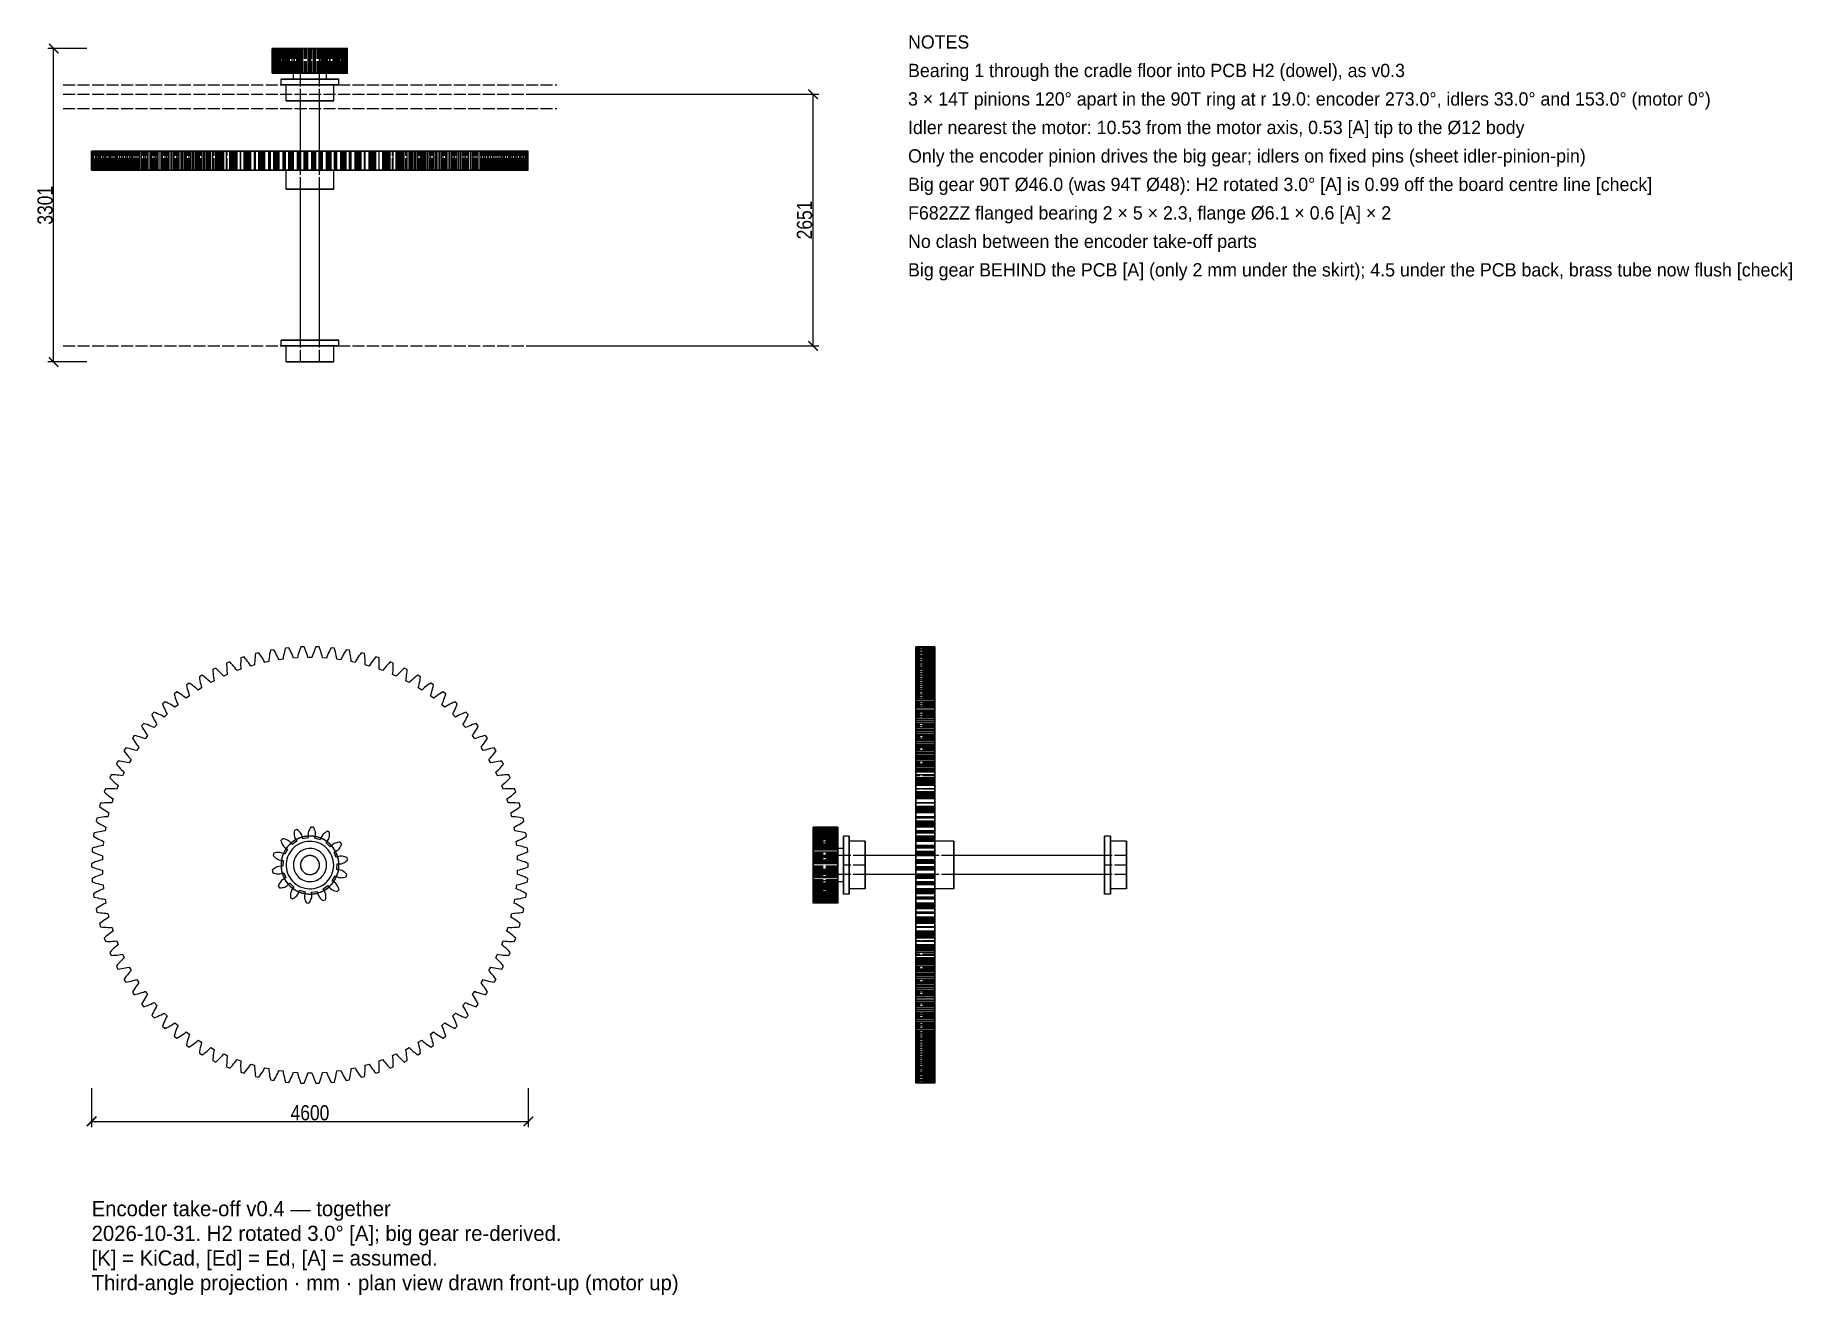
# Model space of a CAD drawing. Header units: millimetres. Extents: x -29 to 156, y -45 to 87.
import ezdxf

# ---------------------------------------------------------------- set-up
doc = ezdxf.new("R2010")
doc.units = ezdxf.units.MM
doc.linetypes.add('DASHED', pattern=[1.524, 1.27, -0.254])
for name, color, linetype in [('DIMS', 3, 'CONTINUOUS'), ('HIDDEN', 8, 'DASHED'), ('TEXT', 7, 'CONTINUOUS'), ('VISIBLE', 7, 'CONTINUOUS')]:
    doc.layers.add(name, color=color, linetype=linetype)
doc.styles.add('OpenSansCondensed-Light', font='OpenSansCondensed-Light.ttf')
doc.dimstyles.new('EZDXF', dxfattribs={"dimtxt": 0.25, "dimasz": 0.175, "dimexe": 0.375, "dimexo": 0.125, "dimgap": 0.1, "dimtad": 1, "dimlfac": 100, "dimzin": 12, "dimdsep": 46, "dimtxsty": 'OpenSansCondensed-Light', "dimblk": 'ARCHTICK', "dimcen": 2.5, "dimazin": 3, "dimtfac": 0.5, "dimtmove": 2, "dimatfit": 3})

msp = doc.modelspace()

# ---------------------------------------------------------------- texts
at = {"layer": 'TEXT'}
for s, height, p in [('NOTES', 1.4, (63, 86.00144)), ('Bearing 1 through the cradle floor into PCB H2 (dowel), as v0.3', 1.4, (63, 83.00144)), ('3 × 14T pinions 120° apart in the 90T ring at r 19.0: encoder 273.0°, idlers 33.0° and 153.0° (motor 0°)', 1.4, (63, 80.00144)), ('Idler nearest the motor: 10.53 from the motor axis, 0.53 [A] tip to the Ø12 body', 1.4, (63, 77.00144)), ('Only the encoder pinion drives the big gear; idlers on fixed pins (sheet idler-pinion-pin)', 1.4, (63, 74.00144)), ('Big gear 90T Ø46.0 (was 94T Ø48): H2 rotated 3.0° [A] is 0.99 off the board centre line [check]', 1.4, (63, 71.00144)), ('F682ZZ flanged bearing 2 × 5 × 2.3, flange Ø6.1 × 0.6 [A] × 2', 1.4, (63, 68.00144)), ('No clash between the encoder take-off parts', 1.4, (63, 65.00144)), ('Big gear BEHIND the PCB [A] (only 2 mm under the skirt); 4.5 under the PCB back, brass tube now flush [check]', 1.4, (63, 62.00144)), ('Encoder take-off v0.4 — together', 1.6, (-22.99933, -36.99144)), ('2026-10-31. H2 rotated 3.0° [A]; big gear re-derived.', 1.6, (-22.99933, -39.59144)), ('[K] = KiCad, [Ed] = Ed, [A] = assumed.', 1.6, (-22.99933, -42.19144)), ('Third-angle projection · mm · plan view drawn front-up (motor up)', 1.6, (-22.99933, -44.79144))]:
    msp.add_text(s, height=height, dxfattribs=at).set_placement(p)

# ---------------------------------------------------------------- blocks, each defined once
blk = doc.blocks.new('_ARCHTICK')
at = {"color": 0, "linetype": 'BYBLOCK', "const_width": 0.15}
blk.add_lwpolyline([(-0.5, -0.5), (0.5, 0.5)], dxfattribs=at)

# ---------------------------------------------------------------- dimensions: what is measured, and where the dimension line sits
at = {"layer": 'DIMS'}
for base, p1, p2 in [((-27, 52.99144), (-23, 52.99144), (-23, 86.00144)), ((53, 54.69144), (23, 54.69144), (23, 81.20144))]:
    msp.add_linear_dim(base=base, p1=p1, p2=p2, angle=90, dimstyle='EZDXF', override={"dimtxt": 1.6, "dimasz": 1, "dimexe": 0.6, "dimexo": 0.5, "dimdec": 2}, dxfattribs=at).render()
msp.add_linear_dim(base=(-23, -27), p1=(-23, -23), p2=(23, -23), dimstyle='EZDXF', override={"dimtxt": 1.6, "dimasz": 1, "dimexe": 0.6, "dimexo": 0.5, "dimdec": 2}, dxfattribs=at).render()

# ---------------------------------------------------------------- linework, layer by layer
at = {"layer": 'HIDDEN'}
for p, q in [((-26, 82.20144), (26, 82.20144)), ((-26, 81.20144), (26, 81.20144)), ((-26, 79.69144), (26, 79.69144)), ((-26, 54.69144), (26, 54.69144))]:
    msp.add_line(p, q, dxfattribs=at)
for points in [[(-3.96556, 86.00144), (-3.92201, 86.00144)], [(-3.92201, 86.00144), (-3.78993, 86.00144)], [(-3.92201, 83.40144), (-3.92201, 86.00144)], [(-3.87465, 86.00144), (-3.77824, 86.00144)], [(-3.85739, 86.00144), (-3.87465, 86.00144)], [(-3.74666, 86.00144), (-3.85739, 86.00144)], [(-3.85739, 83.40144), (-3.85739, 86.00144)], [(-3.78993, 86.00144), (-3.65869, 86.00144)], [(-3.78993, 83.40144), (-3.78993, 86.00144)], [(-3.77824, 86.00144), (-3.67808, 86.00144)], [(-3.77824, 83.40144), (-3.77824, 86.00144)], [(-3.63378, 86.00144), (-3.74666, 86.00144)], [(-3.74666, 83.40144), (-3.74666, 86.00144)], [(-3.67808, 86.00144), (-3.57449, 86.00144)], [(-3.67808, 83.40144), (-3.67808, 86.00144)], [(-3.65869, 86.00144), (-3.52887, 86.00144)], [(-3.65869, 83.40144), (-3.65869, 86.00144)], [(-3.51911, 86.00144), (-3.63378, 86.00144)], [(-3.63378, 83.40144), (-3.63378, 86.00144)], [(-3.57449, 86.00144), (-3.46774, 86.00144)], [(-3.57449, 83.40144), (-3.57449, 86.00144)], [(-3.52887, 86.00144), (-3.40116, 86.00144)], [(-3.52887, 83.40144), (-3.52887, 86.00144)], [(-3.40302, 86.00144), (-3.51911, 86.00144)], [(-3.51911, 83.40144), (-3.51911, 86.00144)], [(-3.46774, 86.00144), (-3.35796, 86.00144)], [(-3.46774, 83.40144), (-3.46774, 86.00144)], [(-3.28565, 86.00144), (-3.40302, 86.00144)], [(-3.40302, 83.40144), (-3.40302, 86.00144)], [(-3.40116, 86.00144), (-3.27645, 86.00144)], [(-3.40116, 83.40144), (-3.40116, 86.00144)], [(-3.35796, 86.00144), (-3.24464, 86.00144)], [(-3.35796, 83.40144), (-3.35796, 86.00144)], [(-3.34557, 86.00144), (-3.19257, 86.00144)], [(-3.28802, 86.00144), (-3.34557, 86.00144)], [(-3.34557, 83.40144), (-3.34557, 86.00144)], [(-3.22378, 86.00144), (-3.28802, 86.00144)], [(-3.28802, 83.40144), (-3.28802, 86.00144)], [(-2.87214, 86.00144), (-3.28565, 86.00144)], [(-3.28565, 83.40144), (-3.28565, 86.00144)], [(-3.27645, 86.00144), (-3.1567, 86.00144)], [(-3.27645, 83.40144), (-3.27645, 86.00144)], [(-3.24464, 86.00144), (-2.83629, 86.00144)], [(-3.24464, 83.40144), (-3.24464, 86.00144)], [(-3.15293, 86.00144), (-3.22378, 86.00144)], [(-3.22378, 83.40144), (-3.22378, 86.00144)], [(-3.19257, 86.00144), (-3.05098, 86.00144)], [(-3.19257, 83.40144), (-3.19257, 86.00144)], [(-3.1567, 86.00144), (-2.75941, 86.00144)], [(-3.1567, 83.40144), (-3.1567, 86.00144)], [(-3.0754, 86.00144), (-3.15293, 86.00144)], [(-3.15293, 83.40144), (-3.15293, 86.00144)], [(-2.99072, 86.00144), (-3.0754, 86.00144)], [(-3.0754, 83.40144), (-3.0754, 86.00144)], [(-3.05987, 86.00144), (-3.01822, 86.00144)], [(-3.02389, 86.00144), (-3.05987, 86.00144)], [(-3.05098, 86.00144), (-2.91465, 86.00144)], [(-3.05098, 83.40144), (-3.05098, 86.00144)], [(-2.64332, 86.00144), (-3.02389, 86.00144)], [(-3.02389, 83.40144), (-3.02389, 86.00144)], [(-3.01822, 86.00144), (-2.96898, 86.00144)], [(-3.01822, 83.40144), (-3.01822, 86.00144)], [(-2.89665, 86.00144), (-2.99072, 86.00144)], [(-2.99072, 83.40144), (-2.99072, 86.00144)], [(-2.96898, 86.00144), (-2.91214, 86.00144)], [(-2.96898, 83.40144), (-2.96898, 86.00144)], [(-2.91465, 86.00144), (-2.78432, 86.00144)], [(-2.91465, 83.40144), (-2.91465, 86.00144)], [(-2.91214, 86.00144), (-2.8475, 86.00144)], [(-2.91214, 83.40144), (-2.91214, 86.00144)], [(-2.5321, 86.00144), (-2.89665, 86.00144)], [(-2.89665, 83.40144), (-2.89665, 86.00144)], [(-2.83629, 86.00144), (-2.87214, 86.00144)], [(-2.87214, 83.40144), (-2.87214, 86.00144)], [(-2.8475, 86.00144), (-2.77438, 86.00144)], [(-2.8475, 83.40144), (-2.8475, 86.00144)], [(-2.83629, 83.40144), (-2.83629, 86.00144)], [(-2.78432, 86.00144), (-2.66093, 86.00144)], [(-2.78432, 83.40144), (-2.78432, 86.00144)], [(-2.77438, 86.00144), (-2.68995, 86.00144)], [(-2.77438, 83.40144), (-2.77438, 86.00144)], [(-2.75941, 86.00144), (-2.5321, 86.00144)], [(-2.75941, 83.40144), (-2.75941, 86.00144)], [(-2.68995, 86.00144), (-2.35141, 86.00144)], [(-2.68995, 83.40144), (-2.68995, 86.00144)], [(-2.66093, 86.00144), (-2.546, 86.00144)], [(-2.66093, 83.40144), (-2.66093, 86.00144)], [(-2.35141, 86.00144), (-2.64332, 86.00144)], [(-2.64332, 83.40144), (-2.64332, 86.00144)], [(-2.546, 86.00144), (-2.44353, 86.00144)], [(-2.546, 83.40144), (-2.546, 86.00144)], [(-2.5321, 83.40144), (-2.5321, 86.00144)], [(-2.44353, 86.00144), (-2.136, 86.00144)], [(-2.44353, 83.40144), (-2.44353, 86.00144)], [(-2.35141, 83.40144), (-2.35141, 86.00144)], [(-2.136, 86.00144), (-1.69054, 86.00144)], [(-2.136, 83.40144), (-2.136, 86.00144)], [(-2.06741, 86.00144), (-2.06296, 86.00144)], [(-2.06238, 86.00144), (-2.06741, 86.00144)], [(-2.06741, 83.40144), (-2.06741, 86.00144)], [(-2.06296, 86.00144), (-1.8308, 86.00144)], [(-2.06296, 83.40144), (-2.06296, 86.00144)], [(-2.04761, 86.00144), (-2.06238, 86.00144)], [(-2.06238, 83.40144), (-2.06238, 86.00144)], [(-2.02257, 86.00144), (-2.04761, 86.00144)], [(-2.04761, 83.40144), (-2.04761, 86.00144)], [(-1.98608, 86.00144), (-2.02257, 86.00144)], [(-2.02257, 83.40144), (-2.02257, 86.00144)], [(-1.93393, 86.00144), (-1.98608, 86.00144)], [(-1.98608, 83.40144), (-1.98608, 86.00144)], [(-1.69054, 86.00144), (-1.93393, 86.00144)], [(-1.93393, 83.40144), (-1.93393, 86.00144)], [(-1.8308, 86.00144), (-1.70774, 86.00144)], [(-1.8308, 83.40144), (-1.8308, 86.00144)], [(-1.70774, 86.00144), (-1.59333, 86.00144)], [(-1.70774, 83.40144), (-1.70774, 86.00144)], [(-1.69054, 83.40144), (-1.69054, 86.00144)], [(-1.673, 86.00144), (-1.66327, 86.00144)], [(-1.4008, 86.00144), (-1.673, 86.00144)], [(-1.66327, 86.00144), (-1.6413, 86.00144)], [(-1.66327, 83.40144), (-1.66327, 86.00144)], [(-1.6413, 86.00144), (-1.60248, 86.00144)], [(-1.6413, 83.40144), (-1.6413, 86.00144)], [(-1.60248, 86.00144), (-1.4008, 86.00144)], [(-1.60248, 83.40144), (-1.60248, 86.00144)], [(-1.59333, 86.00144), (-1.48829, 86.00144)], [(-1.59333, 83.40144), (-1.59333, 86.00144)], [(-1.48829, 86.00144), (-1.39368, 86.00144)], [(-1.48829, 83.40144), (-1.48829, 86.00144)], [(-1.4008, 83.40144), (-1.4008, 86.00144)], [(-1.39368, 86.00144), (-1.31129, 86.00144)], [(-1.39368, 83.40144), (-1.39368, 86.00144)], [(-1.31129, 86.00144), (-1.24639, 86.00144)], [(-1.31129, 83.40144), (-1.31129, 86.00144)], [(-1.24639, 86.00144), (-1.08952, 86.00144)], [(-1.24639, 83.40144), (-1.24639, 86.00144)], [(-1.08952, 86.00144), (-0.51415, 86.00144)], [(-1.08952, 83.40144), (-1.08952, 86.00144)], [(0.98649, 86.00144), (0.95496, 86.00144), (0.92343, 86.00144), (0.8919, 86.00144), (0.86036, 86.00144), (0.82883, 86.00144), (0.7973, 86.00144), (0.76577, 86.00144), (0.73424, 86.00144), (0.70271, 86.00144), (0.67117, 86.00144), (0.63964, 86.00144), (0.60811, 86.00144), (0.57658, 86.00144), (0.54505, 86.00144), (0.51352, 86.00144), (0.48199, 86.00144), (0.45045, 86.00144), (0.41892, 86.00144), (0.38739, 86.00144), (0.35586, 86.00144), (0.32433, 86.00144), (0.2928, 86.00144), (0.26126, 86.00144), (0.22973, 86.00144), (0.1982, 86.00144), (0.16667, 86.00144), (0.13514, 86.00144), (0.10361, 86.00144), (0.07207, 86.00144), (0.04054, 86.00144), (0.00901, 86.00144), (-0.02252, 86.00144), (-0.05405, 86.00144), (-0.08558, 86.00144), (-0.11712, 86.00144), (-0.14865, 86.00144), (-0.18018, 86.00144), (-0.21171, 86.00144), (-0.24324, 86.00144), (-0.27477, 86.00144), (-0.3063, 86.00144), (-0.33784, 86.00144), (-0.36937, 86.00144), (-0.4009, 86.00144), (-0.43243, 86.00144), (-0.46396, 86.00144), (-0.49549, 86.00144), (-0.52703, 86.00144), (-0.55856, 86.00144), (-0.59009, 86.00144), (-0.62162, 86.00144), (-0.65315, 86.00144), (-0.68468, 86.00144), (-0.71622, 86.00144), (-0.74775, 86.00144), (-0.77928, 86.00144), (-0.81081, 86.00144), (-0.84234, 86.00144), (-0.87387, 86.00144), (-0.90541, 86.00144), (-0.93694, 86.00144), (-0.96847, 86.00144), (-1, 86.00144)], [(-1, 86.00144), (-0.96825, 86.00144), (-0.93651, 86.00144), (-0.90476, 86.00144), (-0.87302, 86.00144), (-0.84127, 86.00144), (-0.80952, 86.00144), (-0.77778, 86.00144), (-0.74603, 86.00144), (-0.71429, 86.00144), (-0.68254, 86.00144), (-0.65079, 86.00144), (-0.61905, 86.00144), (-0.5873, 86.00144), (-0.55556, 86.00144), (-0.52381, 86.00144), (-0.49206, 86.00144), (-0.46032, 86.00144), (-0.42857, 86.00144), (-0.39683, 86.00144), (-0.36508, 86.00144), (-0.33333, 86.00144), (-0.30159, 86.00144), (-0.26984, 86.00144), (-0.2381, 86.00144), (-0.20635, 86.00144), (-0.1746, 86.00144), (-0.14286, 86.00144), (-0.11111, 86.00144), (-0.07937, 86.00144), (-0.04762, 86.00144), (-0.01587, 86.00144), (0.01587, 86.00144), (0.04762, 86.00144), (0.07937, 86.00144), (0.11111, 86.00144), (0.14286, 86.00144), (0.1746, 86.00144), (0.20635, 86.00144), (0.2381, 86.00144), (0.26984, 86.00144), (0.30159, 86.00144), (0.33333, 86.00144), (0.36508, 86.00144), (0.39683, 86.00144), (0.42857, 86.00144), (0.46032, 86.00144), (0.49206, 86.00144), (0.52381, 86.00144), (0.55556, 86.00144), (0.5873, 86.00144), (0.61905, 86.00144), (0.65079, 86.00144), (0.68254, 86.00144), (0.71429, 86.00144), (0.74603, 86.00144), (0.77778, 86.00144), (0.80952, 86.00144), (0.84127, 86.00144), (0.87302, 86.00144), (0.90476, 86.00144), (0.93651, 86.00144), (0.96825, 86.00144), (1, 86.00144)], [(1, 86.00144), (0.96825, 86.00144), (0.93651, 86.00144), (0.90476, 86.00144), (0.87302, 86.00144), (0.84127, 86.00144), (0.80952, 86.00144), (0.77778, 86.00144), (0.74603, 86.00144), (0.71429, 86.00144), (0.68254, 86.00144), (0.65079, 86.00144), (0.61905, 86.00144), (0.5873, 86.00144), (0.55556, 86.00144), (0.52381, 86.00144), (0.49206, 86.00144), (0.46032, 86.00144), (0.42857, 86.00144), (0.39683, 86.00144), (0.36508, 86.00144), (0.33333, 86.00144), (0.30159, 86.00144), (0.26984, 86.00144), (0.2381, 86.00144), (0.20635, 86.00144), (0.1746, 86.00144), (0.14286, 86.00144), (0.11111, 86.00144), (0.07937, 86.00144), (0.04762, 86.00144), (0.01587, 86.00144), (-0.01587, 86.00144), (-0.04762, 86.00144), (-0.07937, 86.00144), (-0.11111, 86.00144), (-0.14286, 86.00144), (-0.1746, 86.00144), (-0.20635, 86.00144), (-0.2381, 86.00144), (-0.26984, 86.00144), (-0.30159, 86.00144), (-0.33333, 86.00144), (-0.36508, 86.00144), (-0.39683, 86.00144), (-0.42857, 86.00144), (-0.46032, 86.00144), (-0.49206, 86.00144), (-0.52381, 86.00144), (-0.55556, 86.00144), (-0.5873, 86.00144), (-0.61905, 86.00144), (-0.65079, 86.00144), (-0.68254, 86.00144), (-0.71429, 86.00144), (-0.74603, 86.00144), (-0.77778, 86.00144), (-0.80952, 86.00144), (-0.84127, 86.00144), (-0.87302, 86.00144), (-0.90476, 86.00144), (-0.93651, 86.00144), (-0.96825, 86.00144), (-1, 86.00144)], [(-1, 86.00144), (-0.96825, 86.00144), (-0.93651, 86.00144), (-0.90476, 86.00144), (-0.87302, 86.00144), (-0.84127, 86.00144), (-0.80952, 86.00144), (-0.77778, 86.00144), (-0.74603, 86.00144), (-0.71429, 86.00144), (-0.68254, 86.00144), (-0.65079, 86.00144), (-0.61905, 86.00144), (-0.5873, 86.00144), (-0.55556, 86.00144), (-0.52381, 86.00144), (-0.49206, 86.00144), (-0.46032, 86.00144), (-0.42857, 86.00144), (-0.39683, 86.00144), (-0.36508, 86.00144), (-0.33333, 86.00144), (-0.30159, 86.00144), (-0.26984, 86.00144), (-0.2381, 86.00144), (-0.20635, 86.00144), (-0.1746, 86.00144), (-0.14286, 86.00144), (-0.11111, 86.00144), (-0.07937, 86.00144), (-0.04762, 86.00144), (-0.01587, 86.00144), (0.01587, 86.00144), (0.04762, 86.00144), (0.07937, 86.00144), (0.11111, 86.00144), (0.14286, 86.00144), (0.1746, 86.00144), (0.20635, 86.00144), (0.2381, 86.00144), (0.26984, 86.00144), (0.30159, 86.00144), (0.33333, 86.00144), (0.36508, 86.00144), (0.39683, 86.00144), (0.42857, 86.00144), (0.46032, 86.00144), (0.49206, 86.00144), (0.52381, 86.00144), (0.55556, 86.00144), (0.5873, 86.00144), (0.61905, 86.00144), (0.65079, 86.00144), (0.68254, 86.00144), (0.71429, 86.00144), (0.74603, 86.00144), (0.77778, 86.00144), (0.80952, 86.00144), (0.84127, 86.00144), (0.87302, 86.00144), (0.90476, 86.00144), (0.93651, 86.00144), (0.96825, 86.00144), (1, 86.00144)], [(-1, 82.80144), (-1, 86.00144)], [(-1, 80.50144), (-1, 86.00144)], [(-0.58817, 86.00144), (-0.58807, 86.00144)], [(-0.51415, 86.00144), (-0.58817, 86.00144)], [(-0.58817, 83.40144), (-0.58817, 86.00144)], [(-0.58807, 86.00144), (-0.56914, 86.00144)], [(-0.58807, 83.40144), (-0.58807, 86.00144)], [(-0.56914, 86.00144), (-0.53673, 86.00144)], [(-0.56914, 83.40144), (-0.56914, 86.00144)], [(-0.53673, 86.00144), (-0.4925, 86.00144)], [(-0.53673, 83.40144), (-0.53673, 86.00144)], [(-0.51415, 83.40144), (-0.51415, 86.00144)], [(-0.4925, 86.00144), (-0.43733, 86.00144)], [(-0.4925, 83.40144), (-0.4925, 86.00144)], [(-0.43733, 86.00144), (-0.37175, 86.00144)], [(-0.43733, 83.40144), (-0.43733, 86.00144)], [(-0.37175, 86.00144), (-0.10642, 86.00144)], [(-0.37175, 83.40144), (-0.37175, 86.00144)], [(-0.19762, 86.00144), (-0.17275, 86.00144)], [(-0.17275, 86.00144), (-0.19762, 86.00144)], [(-0.17275, 83.40144), (-0.17275, 86.00144)], [(-0.10642, 86.00144), (-0.02627, 86.00144)], [(-0.10642, 83.40144), (-0.10642, 86.00144)], [(-0.02627, 86.00144), (0.04357, 86.00144)], [(-0.02627, 83.40144), (-0.02627, 86.00144)], [(0.04357, 86.00144), (0.10251, 86.00144)], [(0.04357, 83.40144), (0.04357, 86.00144)], [(0.10251, 86.00144), (0.14961, 86.00144)], [(0.10251, 83.40144), (0.10251, 86.00144)], [(0.14961, 86.00144), (0.18315, 86.00144)], [(0.14961, 83.40144), (0.14961, 86.00144)], [(0.17275, 86.00144), (0.76408, 86.00144)], [(0.19762, 86.00144), (0.17275, 86.00144)], [(0.17275, 83.40144), (0.17275, 86.00144)], [(0.18315, 86.00144), (0.19762, 86.00144)], [(0.18315, 83.40144), (0.18315, 86.00144)], [(0.19762, 83.40144), (0.19762, 86.00144)], [(0.58817, 86.00144), (0.51415, 86.00144)], [(0.51415, 86.00144), (0.58817, 86.00144)], [(0.51415, 83.40144), (0.51415, 86.00144)], [(0.76408, 86.00144), (0.87408, 86.00144)], [(0.76408, 83.40144), (0.76408, 86.00144)], [(0.87408, 86.00144), (0.92641, 86.00144)], [(0.87408, 83.40144), (0.87408, 86.00144)], [(0.92641, 86.00144), (0.99701, 86.00144)], [(0.92641, 83.40144), (0.92641, 86.00144)], [(1, 86.00144), (0.99979, 86.00144), (0.99957, 86.00144), (0.99936, 86.00144), (0.99914, 86.00144), (0.99893, 86.00144), (0.99871, 86.00144), (0.9985, 86.00144), (0.99828, 86.00144), (0.99807, 86.00144), (0.99786, 86.00144), (0.99764, 86.00144), (0.99743, 86.00144), (0.99721, 86.00144), (0.997, 86.00144), (0.99678, 86.00144), (0.99657, 86.00144), (0.99635, 86.00144), (0.99614, 86.00144), (0.99593, 86.00144), (0.99571, 86.00144), (0.9955, 86.00144), (0.99528, 86.00144), (0.99507, 86.00144), (0.99485, 86.00144), (0.99464, 86.00144), (0.99442, 86.00144), (0.99421, 86.00144), (0.994, 86.00144), (0.99378, 86.00144), (0.99357, 86.00144), (0.99335, 86.00144), (0.99314, 86.00144), (0.99292, 86.00144), (0.99271, 86.00144), (0.99249, 86.00144), (0.99228, 86.00144), (0.99207, 86.00144), (0.99185, 86.00144), (0.99164, 86.00144), (0.99142, 86.00144), (0.99121, 86.00144), (0.99099, 86.00144), (0.99078, 86.00144), (0.99056, 86.00144), (0.99035, 86.00144), (0.99014, 86.00144), (0.98992, 86.00144), (0.98971, 86.00144), (0.98949, 86.00144), (0.98928, 86.00144), (0.98906, 86.00144), (0.98885, 86.00144), (0.98863, 86.00144), (0.98842, 86.00144), (0.98821, 86.00144), (0.98799, 86.00144), (0.98778, 86.00144), (0.98756, 86.00144), (0.98735, 86.00144), (0.98713, 86.00144), (0.98692, 86.00144), (0.98671, 86.00144), (0.98649, 86.00144)], [(0.99701, 86.00144), (1.08045, 86.00144)], [(0.99701, 83.40144), (0.99701, 86.00144)], [(1, 80.50144), (1, 86.00144)], [(1, 82.80144), (1, 86.00144)], [(1.08045, 86.00144), (1.17492, 86.00144)], [(1.08045, 83.40144), (1.08045, 86.00144)], [(1.17492, 86.00144), (1.27937, 86.00144)], [(1.17492, 83.40144), (1.17492, 86.00144)], [(1.27937, 86.00144), (1.39309, 86.00144)], [(1.27937, 83.40144), (1.27937, 86.00144)], [(1.39309, 86.00144), (1.63904, 86.00144)], [(1.39309, 83.40144), (1.39309, 86.00144)], [(1.4008, 86.00144), (1.89096, 86.00144)], [(1.60248, 86.00144), (1.4008, 86.00144)], [(1.4008, 83.40144), (1.4008, 86.00144)], [(1.6413, 86.00144), (1.60248, 86.00144)], [(1.60248, 83.40144), (1.60248, 86.00144)], [(1.63904, 86.00144), (1.66041, 86.00144)], [(1.63904, 83.40144), (1.63904, 86.00144)], [(1.66327, 86.00144), (1.6413, 86.00144)], [(1.6413, 83.40144), (1.6413, 86.00144)], [(1.66041, 86.00144), (1.67184, 86.00144)], [(1.66041, 83.40144), (1.66041, 86.00144)], [(1.673, 86.00144), (1.66327, 86.00144)], [(1.66327, 83.40144), (1.66327, 86.00144)], [(1.67184, 86.00144), (1.673, 86.00144)], [(1.67184, 83.40144), (1.67184, 86.00144)], [(1.673, 83.40144), (1.673, 86.00144)], [(2.06741, 86.00144), (1.69054, 86.00144)], [(1.69054, 86.00144), (1.93393, 86.00144)], [(1.69054, 83.40144), (1.69054, 86.00144)], [(1.89096, 86.00144), (2.16321, 86.00144)], [(1.89096, 83.40144), (1.89096, 86.00144)], [(1.93393, 86.00144), (1.98608, 86.00144)], [(1.93393, 83.40144), (1.93393, 86.00144)], [(1.98608, 86.00144), (2.02257, 86.00144)], [(1.98608, 83.40144), (1.98608, 86.00144)], [(2.02257, 86.00144), (2.04761, 86.00144)], [(2.02257, 83.40144), (2.02257, 86.00144)], [(2.04761, 86.00144), (2.06238, 86.00144)], [(2.04761, 83.40144), (2.04761, 86.00144)], [(2.06238, 86.00144), (2.06741, 86.00144)], [(2.06238, 83.40144), (2.06238, 86.00144)], [(2.16321, 86.00144), (2.25741, 86.00144)], [(2.16321, 83.40144), (2.16321, 86.00144)], [(2.25741, 86.00144), (2.36569, 86.00144)], [(2.25741, 83.40144), (2.25741, 86.00144)], [(2.35141, 86.00144), (2.64332, 86.00144)], [(2.68995, 86.00144), (2.35141, 86.00144)], [(2.35141, 83.40144), (2.35141, 86.00144)], [(2.36569, 86.00144), (2.48364, 86.00144)], [(2.36569, 83.40144), (2.36569, 86.00144)], [(2.48364, 86.00144), (2.60963, 86.00144)], [(2.48364, 83.40144), (2.48364, 86.00144)], [(2.75941, 86.00144), (2.5321, 86.00144)], [(2.5321, 86.00144), (2.89665, 86.00144)], [(2.5321, 83.40144), (2.5321, 86.00144)], [(2.60963, 86.00144), (2.74267, 86.00144)], [(2.60963, 83.40144), (2.60963, 86.00144)], [(2.64332, 86.00144), (3.02389, 86.00144)], [(2.64332, 83.40144), (2.64332, 86.00144)], [(2.77438, 86.00144), (2.68995, 86.00144)], [(2.68995, 83.40144), (2.68995, 86.00144)], [(2.74267, 86.00144), (2.88201, 86.00144)], [(2.74267, 83.40144), (2.74267, 86.00144)], [(3.1567, 86.00144), (2.75941, 86.00144)], [(2.75941, 83.40144), (2.75941, 86.00144)], [(2.8475, 86.00144), (2.77438, 86.00144)], [(2.77438, 83.40144), (2.77438, 86.00144)], [(2.83629, 83.40144), (2.83629, 86.00144)], [(2.83629, 86.00144), (2.87214, 86.00144)], [(3.24464, 86.00144), (2.83629, 86.00144)], [(2.91214, 86.00144), (2.8475, 86.00144)], [(2.8475, 83.40144), (2.8475, 86.00144)], [(2.87214, 83.40144), (2.87214, 86.00144)], [(2.87214, 86.00144), (3.28565, 86.00144)], [(2.88201, 86.00144), (3.05987, 86.00144)], [(2.88201, 83.40144), (2.88201, 86.00144)], [(2.89665, 86.00144), (2.99072, 86.00144)], [(2.89665, 83.40144), (2.89665, 86.00144)], [(2.96898, 86.00144), (2.91214, 86.00144)], [(2.91214, 83.40144), (2.91214, 86.00144)], [(3.01822, 86.00144), (2.96898, 86.00144)], [(2.96898, 83.40144), (2.96898, 86.00144)], [(2.99072, 86.00144), (3.0754, 86.00144)], [(2.99072, 83.40144), (2.99072, 86.00144)], [(3.05987, 86.00144), (3.01822, 86.00144)], [(3.01822, 83.40144), (3.01822, 86.00144)], [(3.02389, 86.00144), (3.1413, 86.00144)], [(3.02389, 83.40144), (3.02389, 86.00144)], [(3.05987, 83.40144), (3.05987, 86.00144)], [(3.0754, 86.00144), (3.15293, 86.00144)], [(3.0754, 83.40144), (3.0754, 86.00144)], [(3.1413, 86.00144), (3.26582, 86.00144)], [(3.1413, 83.40144), (3.1413, 86.00144)], [(3.15293, 86.00144), (3.22378, 86.00144)], [(3.15293, 83.40144), (3.15293, 86.00144)], [(3.27645, 86.00144), (3.1567, 86.00144)], [(3.1567, 83.40144), (3.1567, 86.00144)], [(3.22378, 86.00144), (3.28802, 86.00144)], [(3.22378, 83.40144), (3.22378, 86.00144)], [(3.35796, 86.00144), (3.24464, 86.00144)], [(3.24464, 83.40144), (3.24464, 86.00144)], [(3.26582, 86.00144), (3.39491, 86.00144)], [(3.26582, 83.40144), (3.26582, 86.00144)], [(3.34557, 86.00144), (3.27645, 86.00144)], [(3.27645, 83.40144), (3.27645, 86.00144)], [(3.28565, 83.40144), (3.28565, 86.00144)], [(3.28565, 86.00144), (3.40302, 86.00144)], [(3.28802, 86.00144), (3.34557, 86.00144)], [(3.28802, 83.40144), (3.28802, 86.00144)], [(3.46774, 86.00144), (3.35796, 86.00144)], [(3.35796, 83.40144), (3.35796, 86.00144)], [(3.39491, 86.00144), (3.52748, 86.00144)], [(3.39491, 83.40144), (3.39491, 86.00144)], [(3.40302, 83.40144), (3.40302, 86.00144)], [(3.40302, 86.00144), (3.51911, 86.00144)], [(3.57449, 86.00144), (3.46774, 86.00144)], [(3.46774, 83.40144), (3.46774, 86.00144)], [(3.51911, 86.00144), (3.63378, 86.00144)], [(3.51911, 83.40144), (3.51911, 86.00144)], [(3.52748, 86.00144), (3.66276, 86.00144)], [(3.52748, 83.40144), (3.52748, 86.00144)], [(3.67808, 86.00144), (3.57449, 86.00144)], [(3.57449, 83.40144), (3.57449, 86.00144)], [(3.63378, 86.00144), (3.74666, 86.00144)], [(3.63378, 83.40144), (3.63378, 86.00144)], [(3.66276, 86.00144), (3.80011, 86.00144)], [(3.66276, 83.40144), (3.66276, 86.00144)], [(3.77824, 86.00144), (3.67808, 86.00144)], [(3.67808, 83.40144), (3.67808, 86.00144)], [(3.74666, 86.00144), (3.85739, 86.00144)], [(3.74666, 83.40144), (3.74666, 86.00144)], [(3.87465, 86.00144), (3.77824, 86.00144)], [(3.77824, 83.40144), (3.77824, 86.00144)], [(3.80011, 86.00144), (3.87465, 86.00144)], [(3.80011, 83.40144), (3.80011, 86.00144)], [(3.85739, 86.00144), (3.96556, 86.00144)], [(3.85739, 83.40144), (3.85739, 86.00144)], [(3.87465, 83.40144), (3.87465, 86.00144)], [(-3.96556, 83.40144), (-3.92201, 83.40144)], [(-3.92201, 83.40144), (-3.78993, 83.40144)], [(-3.87465, 83.40144), (-3.77824, 83.40144)], [(-3.85739, 83.40144), (-3.87465, 83.40144)], [(-3.74666, 83.40144), (-3.85739, 83.40144)], [(-3.78993, 83.40144), (-3.65869, 83.40144)], [(-3.77824, 83.40144), (-3.67808, 83.40144)], [(-3.63378, 83.40144), (-3.74666, 83.40144)], [(-3.67808, 83.40144), (-3.57449, 83.40144)], [(-3.65869, 83.40144), (-3.52887, 83.40144)], [(-3.51911, 83.40144), (-3.63378, 83.40144)], [(-3.57449, 83.40144), (-3.46774, 83.40144)], [(-3.52887, 83.40144), (-3.40116, 83.40144)], [(-3.40302, 83.40144), (-3.51911, 83.40144)], [(-3.46774, 83.40144), (-3.35796, 83.40144)], [(-3.28565, 83.40144), (-3.40302, 83.40144)], [(-3.40116, 83.40144), (-3.27645, 83.40144)], [(-3.35796, 83.40144), (-3.24464, 83.40144)], [(-3.34557, 83.40144), (-3.19257, 83.40144)], [(-3.28802, 83.40144), (-3.34557, 83.40144)], [(-3.22378, 83.40144), (-3.28802, 83.40144)], [(-2.87214, 83.40144), (-3.28565, 83.40144)], [(-3.27645, 83.40144), (-3.1567, 83.40144)], [(-3.24464, 83.40144), (-2.83629, 83.40144)], [(-3.15293, 83.40144), (-3.22378, 83.40144)], [(-3.19257, 83.40144), (-3.05098, 83.40144)], [(-3.1567, 83.40144), (-2.75941, 83.40144)], [(-3.0754, 83.40144), (-3.15293, 83.40144)], [(-2.99072, 83.40144), (-3.0754, 83.40144)], [(-3.05987, 83.40144), (-3.01822, 83.40144)], [(-3.02389, 83.40144), (-3.05987, 83.40144)], [(-3.05098, 83.40144), (-2.91465, 83.40144)], [(-2.64332, 83.40144), (-3.02389, 83.40144)], [(-3.01822, 83.40144), (-2.96898, 83.40144)], [(-2.89665, 83.40144), (-2.99072, 83.40144)], [(-2.96898, 83.40144), (-2.91214, 83.40144)], [(-2.91465, 83.40144), (-2.78432, 83.40144)], [(-2.91214, 83.40144), (-2.8475, 83.40144)], [(-2.5321, 83.40144), (-2.89665, 83.40144)], [(-2.83629, 83.40144), (-2.87214, 83.40144)], [(-2.8475, 83.40144), (-2.77438, 83.40144)], [(-2.78432, 83.40144), (-2.66093, 83.40144)], [(-2.77438, 83.40144), (-2.68995, 83.40144)], [(-2.75941, 83.40144), (-2.5321, 83.40144)], [(-2.68995, 83.40144), (-2.35141, 83.40144)], [(-2.66093, 83.40144), (-2.546, 83.40144)], [(-2.35141, 83.40144), (-2.64332, 83.40144)], [(-2.546, 83.40144), (-2.44353, 83.40144)], [(-2.44353, 83.40144), (-2.136, 83.40144)], [(-2.136, 83.40144), (-1.69054, 83.40144)], [(-2.06741, 83.40144), (-2.06296, 83.40144)], [(-2.06238, 83.40144), (-2.06741, 83.40144)], [(-2.06296, 83.40144), (-1.8308, 83.40144)], [(-2.04761, 83.40144), (-2.06238, 83.40144)], [(-2.02257, 83.40144), (-2.04761, 83.40144)], [(-1.98608, 83.40144), (-2.02257, 83.40144)], [(-1.93393, 83.40144), (-1.98608, 83.40144)], [(-1.69054, 83.40144), (-1.93393, 83.40144)], [(-1.8308, 83.40144), (-1.70774, 83.40144)], [(1.72636, 83.40144), (1.67118, 83.40144), (1.616, 83.40144), (1.56082, 83.40144), (1.50564, 83.40144), (1.45046, 83.40144), (1.39528, 83.40144), (1.3401, 83.40144), (1.28492, 83.40144), (1.22974, 83.40144), (1.17456, 83.40144), (1.11938, 83.40144), (1.06419, 83.40144), (1.00901, 83.40144), (0.95383, 83.40144), (0.89865, 83.40144), (0.84347, 83.40144), (0.78829, 83.40144), (0.73311, 83.40144), (0.67793, 83.40144), (0.62275, 83.40144), (0.56757, 83.40144), (0.51239, 83.40144), (0.45721, 83.40144), (0.40203, 83.40144), (0.34685, 83.40144), (0.29167, 83.40144), (0.23649, 83.40144), (0.18131, 83.40144), (0.12613, 83.40144), (0.07095, 83.40144), (0.01577, 83.40144), (-0.03941, 83.40144), (-0.09459, 83.40144), (-0.14977, 83.40144), (-0.20495, 83.40144), (-0.26013, 83.40144), (-0.31531, 83.40144), (-0.37049, 83.40144), (-0.42567, 83.40144), (-0.48085, 83.40144), (-0.53603, 83.40144), (-0.59121, 83.40144), (-0.64639, 83.40144), (-0.70157, 83.40144), (-0.75675, 83.40144), (-0.81194, 83.40144), (-0.86712, 83.40144), (-0.9223, 83.40144), (-0.97748, 83.40144), (-1.03266, 83.40144), (-1.08784, 83.40144), (-1.14302, 83.40144), (-1.1982, 83.40144), (-1.25338, 83.40144), (-1.30856, 83.40144), (-1.36374, 83.40144), (-1.41892, 83.40144), (-1.4741, 83.40144), (-1.52928, 83.40144), (-1.58446, 83.40144), (-1.63964, 83.40144), (-1.69482, 83.40144), (-1.75, 83.40144)], [(-1.75, 83.40144), (-1.69444, 83.40144), (-1.63889, 83.40144), (-1.58333, 83.40144), (-1.52778, 83.40144), (-1.47222, 83.40144), (-1.41667, 83.40144), (-1.36111, 83.40144), (-1.30556, 83.40144), (-1.25, 83.40144), (-1.19444, 83.40144), (-1.13889, 83.40144), (-1.08333, 83.40144), (-1.02778, 83.40144), (-0.97222, 83.40144), (-0.91667, 83.40144), (-0.86111, 83.40144), (-0.80556, 83.40144), (-0.75, 83.40144), (-0.69444, 83.40144), (-0.63889, 83.40144), (-0.58333, 83.40144), (-0.52778, 83.40144), (-0.47222, 83.40144), (-0.41667, 83.40144), (-0.36111, 83.40144), (-0.30556, 83.40144), (-0.25, 83.40144), (-0.19444, 83.40144), (-0.13889, 83.40144), (-0.08333, 83.40144), (-0.02778, 83.40144), (0.02778, 83.40144), (0.08333, 83.40144), (0.13889, 83.40144), (0.19444, 83.40144), (0.25, 83.40144), (0.30556, 83.40144), (0.36111, 83.40144), (0.41667, 83.40144), (0.47222, 83.40144), (0.52778, 83.40144), (0.58333, 83.40144), (0.63889, 83.40144), (0.69444, 83.40144), (0.75, 83.40144), (0.80556, 83.40144), (0.86111, 83.40144), (0.91667, 83.40144), (0.97222, 83.40144), (1.02778, 83.40144), (1.08333, 83.40144), (1.13889, 83.40144), (1.19444, 83.40144), (1.25, 83.40144), (1.30556, 83.40144), (1.36111, 83.40144), (1.41667, 83.40144), (1.47222, 83.40144), (1.52778, 83.40144), (1.58333, 83.40144), (1.63889, 83.40144), (1.69444, 83.40144), (1.75, 83.40144)], [(-1.70774, 83.40144), (-1.59333, 83.40144)], [(-1.673, 83.40144), (-1.66327, 83.40144)], [(-1.4008, 83.40144), (-1.673, 83.40144)], [(-1.66327, 83.40144), (-1.6413, 83.40144)], [(-1.6413, 83.40144), (-1.60248, 83.40144)], [(-1.60248, 83.40144), (-1.4008, 83.40144)], [(-1.59333, 83.40144), (-1.48829, 83.40144)], [(-1.48829, 83.40144), (-1.39368, 83.40144)], [(-1.39368, 83.40144), (-1.31129, 83.40144)], [(-1.31129, 83.40144), (-1.24639, 83.40144)], [(-1.24639, 83.40144), (-1.08952, 83.40144)], [(-1.08952, 83.40144), (-0.51415, 83.40144)], [(-0.58817, 83.40144), (-0.58807, 83.40144)], [(-0.51415, 83.40144), (-0.58817, 83.40144)], [(-0.58807, 83.40144), (-0.56914, 83.40144)], [(-0.56914, 83.40144), (-0.53673, 83.40144)], [(-0.53673, 83.40144), (-0.4925, 83.40144)], [(-0.4925, 83.40144), (-0.43733, 83.40144)], [(-0.43733, 83.40144), (-0.37175, 83.40144)], [(-0.37175, 83.40144), (-0.10642, 83.40144)], [(-0.19762, 83.40144), (-0.17275, 83.40144)], [(-0.17275, 83.40144), (-0.19762, 83.40144)], [(-0.10642, 83.40144), (-0.02627, 83.40144)], [(-0.02627, 83.40144), (0.04357, 83.40144)], [(0.04357, 83.40144), (0.10251, 83.40144)], [(0.10251, 83.40144), (0.14961, 83.40144)], [(0.14961, 83.40144), (0.18315, 83.40144)], [(0.17275, 83.40144), (0.76408, 83.40144)], [(0.19762, 83.40144), (0.17275, 83.40144)], [(0.18315, 83.40144), (0.19762, 83.40144)], [(0.58817, 83.40144), (0.51415, 83.40144)], [(0.51415, 83.40144), (0.58817, 83.40144)], [(0.76408, 83.40144), (0.87408, 83.40144)], [(0.87408, 83.40144), (0.92641, 83.40144)], [(0.92641, 83.40144), (0.99701, 83.40144)], [(0.99701, 83.40144), (1.08045, 83.40144)], [(1.08045, 83.40144), (1.17492, 83.40144)], [(1.17492, 83.40144), (1.27937, 83.40144)], [(1.27937, 83.40144), (1.39309, 83.40144)], [(1.39309, 83.40144), (1.63904, 83.40144)], [(1.4008, 83.40144), (1.89096, 83.40144)], [(1.60248, 83.40144), (1.4008, 83.40144)], [(1.6413, 83.40144), (1.60248, 83.40144)], [(1.63904, 83.40144), (1.66041, 83.40144)], [(1.66327, 83.40144), (1.6413, 83.40144)], [(1.66041, 83.40144), (1.67184, 83.40144)], [(1.673, 83.40144), (1.66327, 83.40144)], [(1.67184, 83.40144), (1.673, 83.40144)], [(2.06741, 83.40144), (1.69054, 83.40144)], [(1.69054, 83.40144), (1.93393, 83.40144)], [(1.75, 83.40144), (1.74962, 83.40144), (1.74925, 83.40144), (1.74887, 83.40144), (1.7485, 83.40144), (1.74812, 83.40144), (1.74775, 83.40144), (1.74737, 83.40144), (1.747, 83.40144), (1.74662, 83.40144), (1.74625, 83.40144), (1.74587, 83.40144), (1.7455, 83.40144), (1.74512, 83.40144), (1.74475, 83.40144), (1.74437, 83.40144), (1.744, 83.40144), (1.74362, 83.40144), (1.74325, 83.40144), (1.74287, 83.40144), (1.74249, 83.40144), (1.74212, 83.40144), (1.74174, 83.40144), (1.74137, 83.40144), (1.74099, 83.40144), (1.74062, 83.40144), (1.74024, 83.40144), (1.73987, 83.40144), (1.73949, 83.40144), (1.73912, 83.40144), (1.73874, 83.40144), (1.73837, 83.40144), (1.73799, 83.40144), (1.73762, 83.40144), (1.73724, 83.40144), (1.73687, 83.40144), (1.73649, 83.40144), (1.73612, 83.40144), (1.73574, 83.40144), (1.73536, 83.40144), (1.73499, 83.40144), (1.73461, 83.40144), (1.73424, 83.40144), (1.73386, 83.40144), (1.73349, 83.40144), (1.73311, 83.40144), (1.73274, 83.40144), (1.73236, 83.40144), (1.73199, 83.40144), (1.73161, 83.40144), (1.73124, 83.40144), (1.73086, 83.40144), (1.73049, 83.40144), (1.73011, 83.40144), (1.72974, 83.40144), (1.72936, 83.40144), (1.72899, 83.40144), (1.72861, 83.40144), (1.72823, 83.40144), (1.72786, 83.40144), (1.72748, 83.40144), (1.72711, 83.40144), (1.72673, 83.40144), (1.72636, 83.40144)], [(1.89096, 83.40144), (2.16321, 83.40144)], [(1.93393, 83.40144), (1.98608, 83.40144)], [(1.98608, 83.40144), (2.02257, 83.40144)], [(2.02257, 83.40144), (2.04761, 83.40144)], [(2.04761, 83.40144), (2.06238, 83.40144)], [(2.06238, 83.40144), (2.06741, 83.40144)], [(2.16321, 83.40144), (2.25741, 83.40144)], [(2.25741, 83.40144), (2.36569, 83.40144)], [(2.35141, 83.40144), (2.64332, 83.40144)], [(2.68995, 83.40144), (2.35141, 83.40144)], [(2.36569, 83.40144), (2.48364, 83.40144)], [(2.48364, 83.40144), (2.60963, 83.40144)], [(2.75941, 83.40144), (2.5321, 83.40144)], [(2.5321, 83.40144), (2.89665, 83.40144)], [(2.60963, 83.40144), (2.74267, 83.40144)], [(2.64332, 83.40144), (3.02389, 83.40144)], [(2.77438, 83.40144), (2.68995, 83.40144)], [(2.74267, 83.40144), (2.88201, 83.40144)], [(3.1567, 83.40144), (2.75941, 83.40144)], [(2.8475, 83.40144), (2.77438, 83.40144)], [(2.83629, 83.40144), (2.87214, 83.40144)], [(3.24464, 83.40144), (2.83629, 83.40144)], [(2.91214, 83.40144), (2.8475, 83.40144)], [(2.87214, 83.40144), (3.28565, 83.40144)], [(2.88201, 83.40144), (3.05987, 83.40144)], [(2.89665, 83.40144), (2.99072, 83.40144)], [(2.96898, 83.40144), (2.91214, 83.40144)], [(3.01822, 83.40144), (2.96898, 83.40144)], [(2.99072, 83.40144), (3.0754, 83.40144)], [(3.05987, 83.40144), (3.01822, 83.40144)], [(3.02389, 83.40144), (3.1413, 83.40144)], [(3.0754, 83.40144), (3.15293, 83.40144)], [(3.1413, 83.40144), (3.26582, 83.40144)], [(3.15293, 83.40144), (3.22378, 83.40144)], [(3.27645, 83.40144), (3.1567, 83.40144)], [(3.22378, 83.40144), (3.28802, 83.40144)], [(3.35796, 83.40144), (3.24464, 83.40144)], [(3.26582, 83.40144), (3.39491, 83.40144)], [(3.34557, 83.40144), (3.27645, 83.40144)], [(3.28565, 83.40144), (3.40302, 83.40144)], [(3.28802, 83.40144), (3.34557, 83.40144)], [(3.46774, 83.40144), (3.35796, 83.40144)], [(3.39491, 83.40144), (3.52748, 83.40144)], [(3.40302, 83.40144), (3.51911, 83.40144)], [(3.57449, 83.40144), (3.46774, 83.40144)], [(3.51911, 83.40144), (3.63378, 83.40144)], [(3.52748, 83.40144), (3.66276, 83.40144)], [(3.67808, 83.40144), (3.57449, 83.40144)], [(3.63378, 83.40144), (3.74666, 83.40144)], [(3.66276, 83.40144), (3.80011, 83.40144)], [(3.77824, 83.40144), (3.67808, 83.40144)], [(3.74666, 83.40144), (3.85739, 83.40144)], [(3.87465, 83.40144), (3.77824, 83.40144)], [(3.80011, 83.40144), (3.87465, 83.40144)], [(3.85739, 83.40144), (3.96556, 83.40144)], [(-3.05, 82.80144), (-2.95317, 82.80144), (-2.85635, 82.80144), (-2.75952, 82.80144), (-2.6627, 82.80144), (-2.56587, 82.80144), (-2.46905, 82.80144), (-2.37222, 82.80144), (-2.2754, 82.80144), (-2.17857, 82.80144), (-2.08175, 82.80144), (-1.98492, 82.80144), (-1.8881, 82.80144), (-1.79127, 82.80144), (-1.69444, 82.80144), (-1.59762, 82.80144), (-1.50079, 82.80144), (-1.40397, 82.80144), (-1.30714, 82.80144), (-1.21032, 82.80144), (-1.11349, 82.80144), (-1.01667, 82.80144), (-0.91984, 82.80144), (-0.82302, 82.80144), (-0.72619, 82.80144), (-0.62937, 82.80144), (-0.53254, 82.80144), (-0.43571, 82.80144), (-0.33889, 82.80144), (-0.24206, 82.80144), (-0.14524, 82.80144), (-0.04841, 82.80144), (0.04841, 82.80144), (0.14524, 82.80144), (0.24206, 82.80144), (0.33889, 82.80144), (0.43571, 82.80144), (0.53254, 82.80144), (0.62937, 82.80144), (0.72619, 82.80144), (0.82302, 82.80144), (0.91984, 82.80144), (1.01667, 82.80144), (1.11349, 82.80144), (1.21032, 82.80144), (1.30714, 82.80144), (1.40397, 82.80144), (1.50079, 82.80144), (1.59762, 82.80144), (1.69444, 82.80144), (1.79127, 82.80144), (1.8881, 82.80144), (1.98492, 82.80144), (2.08175, 82.80144), (2.17857, 82.80144), (2.2754, 82.80144), (2.37222, 82.80144), (2.46905, 82.80144), (2.56587, 82.80144), (2.6627, 82.80144), (2.75952, 82.80144), (2.85635, 82.80144), (2.95317, 82.80144), (3.05, 82.80144)], [(-3.05, 82.20144), (-2.95317, 82.20144), (-2.85635, 82.20144), (-2.75952, 82.20144), (-2.6627, 82.20144), (-2.56587, 82.20144), (-2.46905, 82.20144), (-2.37222, 82.20144), (-2.2754, 82.20144), (-2.17857, 82.20144), (-2.08175, 82.20144), (-1.98492, 82.20144), (-1.8881, 82.20144), (-1.79127, 82.20144), (-1.69444, 82.20144), (-1.59762, 82.20144), (-1.50079, 82.20144), (-1.40397, 82.20144), (-1.30714, 82.20144), (-1.21032, 82.20144), (-1.11349, 82.20144), (-1.01667, 82.20144), (-0.91984, 82.20144), (-0.82302, 82.20144), (-0.72619, 82.20144), (-0.62937, 82.20144), (-0.53254, 82.20144), (-0.43571, 82.20144), (-0.33889, 82.20144), (-0.24206, 82.20144), (-0.14524, 82.20144), (-0.04841, 82.20144), (0.04841, 82.20144), (0.14524, 82.20144), (0.24206, 82.20144), (0.33889, 82.20144), (0.43571, 82.20144), (0.53254, 82.20144), (0.62937, 82.20144), (0.72619, 82.20144), (0.82302, 82.20144), (0.91984, 82.20144), (1.01667, 82.20144), (1.11349, 82.20144), (1.21032, 82.20144), (1.30714, 82.20144), (1.40397, 82.20144), (1.50079, 82.20144), (1.59762, 82.20144), (1.69444, 82.20144), (1.79127, 82.20144), (1.8881, 82.20144), (1.98492, 82.20144), (2.08175, 82.20144), (2.17857, 82.20144), (2.2754, 82.20144), (2.37222, 82.20144), (2.46905, 82.20144), (2.56587, 82.20144), (2.6627, 82.20144), (2.75952, 82.20144), (2.85635, 82.20144), (2.95317, 82.20144), (3.05, 82.20144)], [(2.5, 82.20144), (2.42063, 82.20144), (2.34127, 82.20144), (2.2619, 82.20144), (2.18254, 82.20144), (2.10317, 82.20144), (2.02381, 82.20144), (1.94444, 82.20144), (1.86508, 82.20144), (1.78571, 82.20144), (1.70635, 82.20144), (1.62698, 82.20144), (1.54762, 82.20144), (1.46825, 82.20144), (1.38889, 82.20144), (1.30952, 82.20144), (1.23016, 82.20144), (1.15079, 82.20144), (1.07143, 82.20144), (0.99206, 82.20144), (0.9127, 82.20144), (0.83333, 82.20144), (0.75397, 82.20144), (0.6746, 82.20144), (0.59524, 82.20144), (0.51587, 82.20144), (0.43651, 82.20144), (0.35714, 82.20144), (0.27778, 82.20144), (0.19841, 82.20144), (0.11905, 82.20144), (0.03968, 82.20144), (-0.03968, 82.20144), (-0.11905, 82.20144), (-0.19841, 82.20144), (-0.27778, 82.20144), (-0.35714, 82.20144), (-0.43651, 82.20144), (-0.51587, 82.20144), (-0.59524, 82.20144), (-0.6746, 82.20144), (-0.75397, 82.20144), (-0.83333, 82.20144), (-0.9127, 82.20144), (-0.99206, 82.20144), (-1.07143, 82.20144), (-1.15079, 82.20144), (-1.23016, 82.20144), (-1.30952, 82.20144), (-1.38889, 82.20144), (-1.46825, 82.20144), (-1.54762, 82.20144), (-1.62698, 82.20144), (-1.70635, 82.20144), (-1.78571, 82.20144), (-1.86508, 82.20144), (-1.94444, 82.20144), (-2.02381, 82.20144), (-2.10317, 82.20144), (-2.18254, 82.20144), (-2.2619, 82.20144), (-2.34127, 82.20144), (-2.42063, 82.20144), (-2.5, 82.20144)], [(-2.5, 82.20144), (-2.42063, 82.20144), (-2.34127, 82.20144), (-2.2619, 82.20144), (-2.18254, 82.20144), (-2.10317, 82.20144), (-2.02381, 82.20144), (-1.94444, 82.20144), (-1.86508, 82.20144), (-1.78571, 82.20144), (-1.70635, 82.20144), (-1.62698, 82.20144), (-1.54762, 82.20144), (-1.46825, 82.20144), (-1.38889, 82.20144), (-1.30952, 82.20144), (-1.23016, 82.20144), (-1.15079, 82.20144), (-1.07143, 82.20144), (-0.99206, 82.20144), (-0.9127, 82.20144), (-0.83333, 82.20144), (-0.75397, 82.20144), (-0.6746, 82.20144), (-0.59524, 82.20144), (-0.51587, 82.20144), (-0.43651, 82.20144), (-0.35714, 82.20144), (-0.27778, 82.20144), (-0.19841, 82.20144), (-0.11905, 82.20144), (-0.03968, 82.20144), (0.03968, 82.20144), (0.11905, 82.20144), (0.19841, 82.20144), (0.27778, 82.20144), (0.35714, 82.20144), (0.43651, 82.20144), (0.51587, 82.20144), (0.59524, 82.20144), (0.6746, 82.20144), (0.75397, 82.20144), (0.83333, 82.20144), (0.9127, 82.20144), (0.99206, 82.20144), (1.07143, 82.20144), (1.15079, 82.20144), (1.23016, 82.20144), (1.30952, 82.20144), (1.38889, 82.20144), (1.46825, 82.20144), (1.54762, 82.20144), (1.62698, 82.20144), (1.70635, 82.20144), (1.78571, 82.20144), (1.86508, 82.20144), (1.94444, 82.20144), (2.02381, 82.20144), (2.10317, 82.20144), (2.18254, 82.20144), (2.2619, 82.20144), (2.34127, 82.20144), (2.42063, 82.20144), (2.5, 82.20144)], [(1.72636, 82.80144), (1.67118, 82.80144), (1.616, 82.80144), (1.56082, 82.80144), (1.50564, 82.80144), (1.45046, 82.80144), (1.39528, 82.80144), (1.3401, 82.80144), (1.28492, 82.80144), (1.22974, 82.80144), (1.17456, 82.80144), (1.11938, 82.80144), (1.06419, 82.80144), (1.00901, 82.80144), (0.95383, 82.80144), (0.89865, 82.80144), (0.84347, 82.80144), (0.78829, 82.80144), (0.73311, 82.80144), (0.67793, 82.80144), (0.62275, 82.80144), (0.56757, 82.80144), (0.51239, 82.80144), (0.45721, 82.80144), (0.40203, 82.80144), (0.34685, 82.80144), (0.29167, 82.80144), (0.23649, 82.80144), (0.18131, 82.80144), (0.12613, 82.80144), (0.07095, 82.80144), (0.01577, 82.80144), (-0.03941, 82.80144), (-0.09459, 82.80144), (-0.14977, 82.80144), (-0.20495, 82.80144), (-0.26013, 82.80144), (-0.31531, 82.80144), (-0.37049, 82.80144), (-0.42567, 82.80144), (-0.48085, 82.80144), (-0.53603, 82.80144), (-0.59121, 82.80144), (-0.64639, 82.80144), (-0.70157, 82.80144), (-0.75675, 82.80144), (-0.81194, 82.80144), (-0.86712, 82.80144), (-0.9223, 82.80144), (-0.97748, 82.80144), (-1.03266, 82.80144), (-1.08784, 82.80144), (-1.14302, 82.80144), (-1.1982, 82.80144), (-1.25338, 82.80144), (-1.30856, 82.80144), (-1.36374, 82.80144), (-1.41892, 82.80144), (-1.4741, 82.80144), (-1.52928, 82.80144), (-1.58446, 82.80144), (-1.63964, 82.80144), (-1.69482, 82.80144), (-1.75, 82.80144)], [(-1.75, 82.80144), (-1.69444, 82.80144), (-1.63889, 82.80144), (-1.58333, 82.80144), (-1.52778, 82.80144), (-1.47222, 82.80144), (-1.41667, 82.80144), (-1.36111, 82.80144), (-1.30556, 82.80144), (-1.25, 82.80144), (-1.19444, 82.80144), (-1.13889, 82.80144), (-1.08333, 82.80144), (-1.02778, 82.80144), (-0.97222, 82.80144), (-0.91667, 82.80144), (-0.86111, 82.80144), (-0.80556, 82.80144), (-0.75, 82.80144), (-0.69444, 82.80144), (-0.63889, 82.80144), (-0.58333, 82.80144), (-0.52778, 82.80144), (-0.47222, 82.80144), (-0.41667, 82.80144), (-0.36111, 82.80144), (-0.30556, 82.80144), (-0.25, 82.80144), (-0.19444, 82.80144), (-0.13889, 82.80144), (-0.08333, 82.80144), (-0.02778, 82.80144), (0.02778, 82.80144), (0.08333, 82.80144), (0.13889, 82.80144), (0.19444, 82.80144), (0.25, 82.80144), (0.30556, 82.80144), (0.36111, 82.80144), (0.41667, 82.80144), (0.47222, 82.80144), (0.52778, 82.80144), (0.58333, 82.80144), (0.63889, 82.80144), (0.69444, 82.80144), (0.75, 82.80144), (0.80556, 82.80144), (0.86111, 82.80144), (0.91667, 82.80144), (0.97222, 82.80144), (1.02778, 82.80144), (1.08333, 82.80144), (1.13889, 82.80144), (1.19444, 82.80144), (1.25, 82.80144), (1.30556, 82.80144), (1.36111, 82.80144), (1.41667, 82.80144), (1.47222, 82.80144), (1.52778, 82.80144), (1.58333, 82.80144), (1.63889, 82.80144), (1.69444, 82.80144), (1.75, 82.80144)], [(1, 82.80144), (0.96825, 82.80144), (0.93651, 82.80144), (0.90476, 82.80144), (0.87302, 82.80144), (0.84127, 82.80144), (0.80952, 82.80144), (0.77778, 82.80144), (0.74603, 82.80144), (0.71429, 82.80144), (0.68254, 82.80144), (0.65079, 82.80144), (0.61905, 82.80144), (0.5873, 82.80144), (0.55556, 82.80144), (0.52381, 82.80144), (0.49206, 82.80144), (0.46032, 82.80144), (0.42857, 82.80144), (0.39683, 82.80144), (0.36508, 82.80144), (0.33333, 82.80144), (0.30159, 82.80144), (0.26984, 82.80144), (0.2381, 82.80144), (0.20635, 82.80144), (0.1746, 82.80144), (0.14286, 82.80144), (0.11111, 82.80144), (0.07937, 82.80144), (0.04762, 82.80144), (0.01587, 82.80144), (-0.01587, 82.80144), (-0.04762, 82.80144), (-0.07937, 82.80144), (-0.11111, 82.80144), (-0.14286, 82.80144), (-0.1746, 82.80144), (-0.20635, 82.80144), (-0.2381, 82.80144), (-0.26984, 82.80144), (-0.30159, 82.80144), (-0.33333, 82.80144), (-0.36508, 82.80144), (-0.39683, 82.80144), (-0.42857, 82.80144), (-0.46032, 82.80144), (-0.49206, 82.80144), (-0.52381, 82.80144), (-0.55556, 82.80144), (-0.5873, 82.80144), (-0.61905, 82.80144), (-0.65079, 82.80144), (-0.68254, 82.80144), (-0.71429, 82.80144), (-0.74603, 82.80144), (-0.77778, 82.80144), (-0.80952, 82.80144), (-0.84127, 82.80144), (-0.87302, 82.80144), (-0.90476, 82.80144), (-0.93651, 82.80144), (-0.96825, 82.80144), (-1, 82.80144)], [(-1, 82.80144), (-0.96825, 82.80144), (-0.93651, 82.80144), (-0.90476, 82.80144), (-0.87302, 82.80144), (-0.84127, 82.80144), (-0.80952, 82.80144), (-0.77778, 82.80144), (-0.74603, 82.80144), (-0.71429, 82.80144), (-0.68254, 82.80144), (-0.65079, 82.80144), (-0.61905, 82.80144), (-0.5873, 82.80144), (-0.55556, 82.80144), (-0.52381, 82.80144), (-0.49206, 82.80144), (-0.46032, 82.80144), (-0.42857, 82.80144), (-0.39683, 82.80144), (-0.36508, 82.80144), (-0.33333, 82.80144), (-0.30159, 82.80144), (-0.26984, 82.80144), (-0.2381, 82.80144), (-0.20635, 82.80144), (-0.1746, 82.80144), (-0.14286, 82.80144), (-0.11111, 82.80144), (-0.07937, 82.80144), (-0.04762, 82.80144), (-0.01587, 82.80144), (0.01587, 82.80144), (0.04762, 82.80144), (0.07937, 82.80144), (0.11111, 82.80144), (0.14286, 82.80144), (0.1746, 82.80144), (0.20635, 82.80144), (0.2381, 82.80144), (0.26984, 82.80144), (0.30159, 82.80144), (0.33333, 82.80144), (0.36508, 82.80144), (0.39683, 82.80144), (0.42857, 82.80144), (0.46032, 82.80144), (0.49206, 82.80144), (0.52381, 82.80144), (0.55556, 82.80144), (0.5873, 82.80144), (0.61905, 82.80144), (0.65079, 82.80144), (0.68254, 82.80144), (0.71429, 82.80144), (0.74603, 82.80144), (0.77778, 82.80144), (0.80952, 82.80144), (0.84127, 82.80144), (0.87302, 82.80144), (0.90476, 82.80144), (0.93651, 82.80144), (0.96825, 82.80144), (1, 82.80144)], [(0.98649, 82.80144), (0.95496, 82.80144), (0.92343, 82.80144), (0.8919, 82.80144), (0.86036, 82.80144), (0.82883, 82.80144), (0.7973, 82.80144), (0.76577, 82.80144), (0.73424, 82.80144), (0.70271, 82.80144), (0.67117, 82.80144), (0.63964, 82.80144), (0.60811, 82.80144), (0.57658, 82.80144), (0.54505, 82.80144), (0.51352, 82.80144), (0.48199, 82.80144), (0.45045, 82.80144), (0.41892, 82.80144), (0.38739, 82.80144), (0.35586, 82.80144), (0.32433, 82.80144), (0.2928, 82.80144), (0.26126, 82.80144), (0.22973, 82.80144), (0.1982, 82.80144), (0.16667, 82.80144), (0.13514, 82.80144), (0.10361, 82.80144), (0.07207, 82.80144), (0.04054, 82.80144), (0.00901, 82.80144), (-0.02252, 82.80144), (-0.05405, 82.80144), (-0.08558, 82.80144), (-0.11712, 82.80144), (-0.14865, 82.80144), (-0.18018, 82.80144), (-0.21171, 82.80144), (-0.24324, 82.80144), (-0.27477, 82.80144), (-0.3063, 82.80144), (-0.33784, 82.80144), (-0.36937, 82.80144), (-0.4009, 82.80144), (-0.43243, 82.80144), (-0.46396, 82.80144), (-0.49549, 82.80144), (-0.52703, 82.80144), (-0.55856, 82.80144), (-0.59009, 82.80144), (-0.62162, 82.80144), (-0.65315, 82.80144), (-0.68468, 82.80144), (-0.71622, 82.80144), (-0.74775, 82.80144), (-0.77928, 82.80144), (-0.81081, 82.80144), (-0.84234, 82.80144), (-0.87387, 82.80144), (-0.90541, 82.80144), (-0.93694, 82.80144), (-0.96847, 82.80144), (-1, 82.80144)], [(-1, 82.80144), (-0.96825, 82.80144), (-0.93651, 82.80144), (-0.90476, 82.80144), (-0.87302, 82.80144), (-0.84127, 82.80144), (-0.80952, 82.80144), (-0.77778, 82.80144), (-0.74603, 82.80144), (-0.71429, 82.80144), (-0.68254, 82.80144), (-0.65079, 82.80144), (-0.61905, 82.80144), (-0.5873, 82.80144), (-0.55556, 82.80144), (-0.52381, 82.80144), (-0.49206, 82.80144), (-0.46032, 82.80144), (-0.42857, 82.80144), (-0.39683, 82.80144), (-0.36508, 82.80144), (-0.33333, 82.80144), (-0.30159, 82.80144), (-0.26984, 82.80144), (-0.2381, 82.80144), (-0.20635, 82.80144), (-0.1746, 82.80144), (-0.14286, 82.80144), (-0.11111, 82.80144), (-0.07937, 82.80144), (-0.04762, 82.80144), (-0.01587, 82.80144), (0.01587, 82.80144), (0.04762, 82.80144), (0.07937, 82.80144), (0.11111, 82.80144), (0.14286, 82.80144), (0.1746, 82.80144), (0.20635, 82.80144), (0.2381, 82.80144), (0.26984, 82.80144), (0.30159, 82.80144), (0.33333, 82.80144), (0.36508, 82.80144), (0.39683, 82.80144), (0.42857, 82.80144), (0.46032, 82.80144), (0.49206, 82.80144), (0.52381, 82.80144), (0.55556, 82.80144), (0.5873, 82.80144), (0.61905, 82.80144), (0.65079, 82.80144), (0.68254, 82.80144), (0.71429, 82.80144), (0.74603, 82.80144), (0.77778, 82.80144), (0.80952, 82.80144), (0.84127, 82.80144), (0.87302, 82.80144), (0.90476, 82.80144), (0.93651, 82.80144), (0.96825, 82.80144), (1, 82.80144)], [(-1, 80.50144), (-1, 82.80144)], [(1, 82.80144), (0.99979, 82.80144), (0.99957, 82.80144), (0.99936, 82.80144), (0.99914, 82.80144), (0.99893, 82.80144), (0.99871, 82.80144), (0.9985, 82.80144), (0.99828, 82.80144), (0.99807, 82.80144), (0.99786, 82.80144), (0.99764, 82.80144), (0.99743, 82.80144), (0.99721, 82.80144), (0.997, 82.80144), (0.99678, 82.80144), (0.99657, 82.80144), (0.99635, 82.80144), (0.99614, 82.80144), (0.99593, 82.80144), (0.99571, 82.80144), (0.9955, 82.80144), (0.99528, 82.80144), (0.99507, 82.80144), (0.99485, 82.80144), (0.99464, 82.80144), (0.99442, 82.80144), (0.99421, 82.80144), (0.994, 82.80144), (0.99378, 82.80144), (0.99357, 82.80144), (0.99335, 82.80144), (0.99314, 82.80144), (0.99292, 82.80144), (0.99271, 82.80144), (0.99249, 82.80144), (0.99228, 82.80144), (0.99207, 82.80144), (0.99185, 82.80144), (0.99164, 82.80144), (0.99142, 82.80144), (0.99121, 82.80144), (0.99099, 82.80144), (0.99078, 82.80144), (0.99056, 82.80144), (0.99035, 82.80144), (0.99014, 82.80144), (0.98992, 82.80144), (0.98971, 82.80144), (0.98949, 82.80144), (0.98928, 82.80144), (0.98906, 82.80144), (0.98885, 82.80144), (0.98863, 82.80144), (0.98842, 82.80144), (0.98821, 82.80144), (0.98799, 82.80144), (0.98778, 82.80144), (0.98756, 82.80144), (0.98735, 82.80144), (0.98713, 82.80144), (0.98692, 82.80144), (0.98671, 82.80144), (0.98649, 82.80144)], [(1, 80.50144), (1, 82.80144)], [(1.75, 82.80144), (1.74962, 82.80144), (1.74925, 82.80144), (1.74887, 82.80144), (1.7485, 82.80144), (1.74812, 82.80144), (1.74775, 82.80144), (1.74737, 82.80144), (1.747, 82.80144), (1.74662, 82.80144), (1.74625, 82.80144), (1.74587, 82.80144), (1.7455, 82.80144), (1.74512, 82.80144), (1.74475, 82.80144), (1.74437, 82.80144), (1.744, 82.80144), (1.74362, 82.80144), (1.74325, 82.80144), (1.74287, 82.80144), (1.74249, 82.80144), (1.74212, 82.80144), (1.74174, 82.80144), (1.74137, 82.80144), (1.74099, 82.80144), (1.74062, 82.80144), (1.74024, 82.80144), (1.73987, 82.80144), (1.73949, 82.80144), (1.73912, 82.80144), (1.73874, 82.80144), (1.73837, 82.80144), (1.73799, 82.80144), (1.73762, 82.80144), (1.73724, 82.80144), (1.73687, 82.80144), (1.73649, 82.80144), (1.73612, 82.80144), (1.73574, 82.80144), (1.73536, 82.80144), (1.73499, 82.80144), (1.73461, 82.80144), (1.73424, 82.80144), (1.73386, 82.80144), (1.73349, 82.80144), (1.73311, 82.80144), (1.73274, 82.80144), (1.73236, 82.80144), (1.73199, 82.80144), (1.73161, 82.80144), (1.73124, 82.80144), (1.73086, 82.80144), (1.73049, 82.80144), (1.73011, 82.80144), (1.72974, 82.80144), (1.72936, 82.80144), (1.72899, 82.80144), (1.72861, 82.80144), (1.72823, 82.80144), (1.72786, 82.80144), (1.72748, 82.80144), (1.72711, 82.80144), (1.72673, 82.80144), (1.72636, 82.80144)], [(-2.5, 80.50144), (-2.42063, 80.50144), (-2.34127, 80.50144), (-2.2619, 80.50144), (-2.18254, 80.50144), (-2.10317, 80.50144), (-2.02381, 80.50144), (-1.94444, 80.50144), (-1.86508, 80.50144), (-1.78571, 80.50144), (-1.70635, 80.50144), (-1.62698, 80.50144), (-1.54762, 80.50144), (-1.46825, 80.50144), (-1.38889, 80.50144), (-1.30952, 80.50144), (-1.23016, 80.50144), (-1.15079, 80.50144), (-1.07143, 80.50144), (-0.99206, 80.50144), (-0.9127, 80.50144), (-0.83333, 80.50144), (-0.75397, 80.50144), (-0.6746, 80.50144), (-0.59524, 80.50144), (-0.51587, 80.50144), (-0.43651, 80.50144), (-0.35714, 80.50144), (-0.27778, 80.50144), (-0.19841, 80.50144), (-0.11905, 80.50144), (-0.03968, 80.50144), (0.03968, 80.50144), (0.11905, 80.50144), (0.19841, 80.50144), (0.27778, 80.50144), (0.35714, 80.50144), (0.43651, 80.50144), (0.51587, 80.50144), (0.59524, 80.50144), (0.6746, 80.50144), (0.75397, 80.50144), (0.83333, 80.50144), (0.9127, 80.50144), (0.99206, 80.50144), (1.07143, 80.50144), (1.15079, 80.50144), (1.23016, 80.50144), (1.30952, 80.50144), (1.38889, 80.50144), (1.46825, 80.50144), (1.54762, 80.50144), (1.62698, 80.50144), (1.70635, 80.50144), (1.78571, 80.50144), (1.86508, 80.50144), (1.94444, 80.50144), (2.02381, 80.50144), (2.10317, 80.50144), (2.18254, 80.50144), (2.2619, 80.50144), (2.34127, 80.50144), (2.42063, 80.50144), (2.5, 80.50144)], [(1, 80.50144), (0.96825, 80.50144), (0.93651, 80.50144), (0.90476, 80.50144), (0.87302, 80.50144), (0.84127, 80.50144), (0.80952, 80.50144), (0.77778, 80.50144), (0.74603, 80.50144), (0.71429, 80.50144), (0.68254, 80.50144), (0.65079, 80.50144), (0.61905, 80.50144), (0.5873, 80.50144), (0.55556, 80.50144), (0.52381, 80.50144), (0.49206, 80.50144), (0.46032, 80.50144), (0.42857, 80.50144), (0.39683, 80.50144), (0.36508, 80.50144), (0.33333, 80.50144), (0.30159, 80.50144), (0.26984, 80.50144), (0.2381, 80.50144), (0.20635, 80.50144), (0.1746, 80.50144), (0.14286, 80.50144), (0.11111, 80.50144), (0.07937, 80.50144), (0.04762, 80.50144), (0.01587, 80.50144), (-0.01587, 80.50144), (-0.04762, 80.50144), (-0.07937, 80.50144), (-0.11111, 80.50144), (-0.14286, 80.50144), (-0.1746, 80.50144), (-0.20635, 80.50144), (-0.2381, 80.50144), (-0.26984, 80.50144), (-0.30159, 80.50144), (-0.33333, 80.50144), (-0.36508, 80.50144), (-0.39683, 80.50144), (-0.42857, 80.50144), (-0.46032, 80.50144), (-0.49206, 80.50144), (-0.52381, 80.50144), (-0.55556, 80.50144), (-0.5873, 80.50144), (-0.61905, 80.50144), (-0.65079, 80.50144), (-0.68254, 80.50144), (-0.71429, 80.50144), (-0.74603, 80.50144), (-0.77778, 80.50144), (-0.80952, 80.50144), (-0.84127, 80.50144), (-0.87302, 80.50144), (-0.90476, 80.50144), (-0.93651, 80.50144), (-0.96825, 80.50144), (-1, 80.50144)], [(-1, 80.50144), (-0.96825, 80.50144), (-0.93651, 80.50144), (-0.90476, 80.50144), (-0.87302, 80.50144), (-0.84127, 80.50144), (-0.80952, 80.50144), (-0.77778, 80.50144), (-0.74603, 80.50144), (-0.71429, 80.50144), (-0.68254, 80.50144), (-0.65079, 80.50144), (-0.61905, 80.50144), (-0.5873, 80.50144), (-0.55556, 80.50144), (-0.52381, 80.50144), (-0.49206, 80.50144), (-0.46032, 80.50144), (-0.42857, 80.50144), (-0.39683, 80.50144), (-0.36508, 80.50144), (-0.33333, 80.50144), (-0.30159, 80.50144), (-0.26984, 80.50144), (-0.2381, 80.50144), (-0.20635, 80.50144), (-0.1746, 80.50144), (-0.14286, 80.50144), (-0.11111, 80.50144), (-0.07937, 80.50144), (-0.04762, 80.50144), (-0.01587, 80.50144), (0.01587, 80.50144), (0.04762, 80.50144), (0.07937, 80.50144), (0.11111, 80.50144), (0.14286, 80.50144), (0.1746, 80.50144), (0.20635, 80.50144), (0.2381, 80.50144), (0.26984, 80.50144), (0.30159, 80.50144), (0.33333, 80.50144), (0.36508, 80.50144), (0.39683, 80.50144), (0.42857, 80.50144), (0.46032, 80.50144), (0.49206, 80.50144), (0.52381, 80.50144), (0.55556, 80.50144), (0.5873, 80.50144), (0.61905, 80.50144), (0.65079, 80.50144), (0.68254, 80.50144), (0.71429, 80.50144), (0.74603, 80.50144), (0.77778, 80.50144), (0.80952, 80.50144), (0.84127, 80.50144), (0.87302, 80.50144), (0.90476, 80.50144), (0.93651, 80.50144), (0.96825, 80.50144), (1, 80.50144)], [(-22.99933, 75.19144), (-22.81111, 75.19144)], [(-22.99933, 73.19144), (-22.99933, 75.19144)], [(-22.95554, 75.19144), (-22.93108, 75.19144)], [(-22.7731, 75.19144), (-22.95554, 75.19144)], [(-22.95554, 75.19144), (-22.7731, 75.19144)], [(-22.81111, 75.19144), (-22.95554, 75.19144)], [(-22.95554, 73.19144), (-22.95554, 75.19144)], [(-22.93108, 75.19144), (-22.73799, 75.19144)], [(-22.93108, 73.19144), (-22.93108, 75.19144)], [(-22.81111, 75.19144), (-22.62269, 75.19144)], [(-22.62269, 75.19144), (-22.81111, 75.19144)], [(-22.81111, 73.19144), (-22.81111, 75.19144)], [(-22.81111, 73.19144), (-22.81111, 75.19144)], [(-22.7999, 75.19144), (-22.7511, 75.19144)], [(-22.62415, 75.19144), (-22.7999, 75.19144)], [(-22.7999, 75.19144), (-22.62415, 75.19144)], [(-22.73799, 75.19144), (-22.7999, 75.19144)], [(-22.7999, 73.19144), (-22.7999, 75.19144)], [(-22.59012, 75.19144), (-22.7731, 75.19144)], [(-22.7731, 75.19144), (-22.59012, 75.19144)], [(-22.7731, 73.19144), (-22.7731, 75.19144)], [(-22.7731, 73.19144), (-22.7731, 75.19144)], [(-22.7511, 75.19144), (-22.55408, 75.19144)], [(-22.7511, 73.19144), (-22.7511, 75.19144)], [(-22.73799, 75.19144), (-22.54505, 75.19144)], [(-22.54505, 75.19144), (-22.73799, 75.19144)], [(-22.73799, 73.19144), (-22.73799, 75.19144)], [(-22.73799, 73.19144), (-22.73799, 75.19144)], [(-22.44749, 75.19144), (-22.62415, 75.19144)], [(-22.62415, 75.19144), (-22.44749, 75.19144)], [(-22.62415, 73.19144), (-22.62415, 75.19144)], [(-22.62415, 73.19144), (-22.62415, 75.19144)], [(-22.62269, 75.19144), (-22.43413, 75.19144)], [(-22.43413, 75.19144), (-22.62269, 75.19144)], [(-22.62269, 73.19144), (-22.62269, 75.19144)], [(-22.62269, 73.19144), (-22.62269, 75.19144)], [(-22.40662, 75.19144), (-22.59012, 75.19144)], [(-22.59012, 75.19144), (-22.40662, 75.19144)], [(-22.59012, 73.19144), (-22.59012, 75.19144)], [(-22.59012, 73.19144), (-22.59012, 75.19144)], [(-22.55408, 75.19144), (-22.35757, 75.19144)], [(-22.55408, 73.19144), (-22.55408, 75.19144)], [(-22.54505, 75.19144), (-22.35234, 75.19144)], [(-22.35234, 75.19144), (-22.54505, 75.19144)], [(-22.54505, 73.19144), (-22.54505, 75.19144)], [(-22.54505, 73.19144), (-22.54505, 75.19144)], [(-22.53319, 75.19144), (-22.46029, 75.19144)], [(-22.36497, 75.19144), (-22.53319, 75.19144)], [(-22.53319, 75.19144), (-22.36497, 75.19144)], [(-22.35757, 75.19144), (-22.53319, 75.19144)], [(-22.53319, 73.19144), (-22.53319, 75.19144)], [(-22.46029, 75.19144), (-22.2603, 75.19144)], [(-22.46029, 73.19144), (-22.46029, 75.19144)], [(-22.26995, 75.19144), (-22.44749, 75.19144)], [(-22.44749, 75.19144), (-22.26995, 75.19144)], [(-22.44749, 73.19144), (-22.44749, 75.19144)], [(-22.44749, 73.19144), (-22.44749, 75.19144)], [(-22.43413, 75.19144), (-22.24546, 75.19144)], [(-22.24546, 75.19144), (-22.43413, 75.19144)], [(-22.43413, 73.19144), (-22.43413, 75.19144)], [(-22.43413, 73.19144), (-22.43413, 75.19144)], [(-22.22263, 75.19144), (-22.40662, 75.19144)], [(-22.40662, 75.19144), (-22.22263, 75.19144)], [(-22.40662, 73.19144), (-22.40662, 75.19144)], [(-22.40662, 73.19144), (-22.40662, 75.19144)], [(-22.1955, 75.19144), (-22.36497, 75.19144)], [(-22.36497, 75.19144), (-22.1955, 75.19144)], [(-22.36497, 73.19144), (-22.36497, 75.19144)], [(-22.36497, 73.19144), (-22.36497, 75.19144)], [(-22.35757, 75.19144), (-22.16165, 75.19144)], [(-22.16165, 75.19144), (-22.35757, 75.19144)], [(-22.35757, 73.19144), (-22.35757, 75.19144)], [(-22.35757, 73.19144), (-22.35757, 75.19144)], [(-22.35234, 75.19144), (-22.1599, 75.19144)], [(-22.1599, 75.19144), (-22.35234, 75.19144)], [(-22.35234, 73.19144), (-22.35234, 75.19144)], [(-22.35234, 73.19144), (-22.35234, 75.19144)], [(-22.09154, 75.19144), (-22.26995, 75.19144)], [(-22.26995, 75.19144), (-22.09154, 75.19144)], [(-22.26995, 73.19144), (-22.26995, 75.19144)], [(-22.26995, 73.19144), (-22.26995, 75.19144)], [(-22.2603, 75.19144), (-22.06117, 75.19144)], [(-22.2603, 73.19144), (-22.2603, 75.19144)], [(-22.24546, 75.19144), (-22.05674, 75.19144)], [(-22.05674, 75.19144), (-22.24546, 75.19144)], [(-22.24546, 73.19144), (-22.24546, 75.19144)], [(-22.24546, 73.19144), (-22.24546, 75.19144)], [(-22.03818, 75.19144), (-22.22263, 75.19144)], [(-22.22263, 75.19144), (-22.03818, 75.19144)], [(-22.22263, 73.19144), (-22.22263, 75.19144)], [(-22.22263, 73.19144), (-22.22263, 75.19144)], [(-22.02479, 75.19144), (-22.1955, 75.19144)], [(-22.1955, 75.19144), (-22.02479, 75.19144)], [(-22.1955, 73.19144), (-22.1955, 75.19144)], [(-22.1955, 73.19144), (-22.1955, 75.19144)], [(-22.16165, 75.19144), (-21.96639, 75.19144)], [(-21.96639, 75.19144), (-22.16165, 75.19144)], [(-22.16165, 73.19144), (-22.16165, 75.19144)], [(-22.16165, 73.19144), (-22.16165, 75.19144)], [(-22.1599, 75.19144), (-21.96783, 75.19144)], [(-21.96783, 75.19144), (-22.1599, 75.19144)], [(-22.1599, 73.19144), (-22.1599, 75.19144)], [(-22.1599, 73.19144), (-22.1599, 75.19144)], [(-22.1567, 75.19144), (-22.06005, 75.19144)], [(-21.99683, 75.19144), (-22.1567, 75.19144)], [(-22.1567, 75.19144), (-21.99683, 75.19144)], [(-22.06117, 75.19144), (-22.1567, 75.19144)], [(-22.1567, 73.19144), (-22.1567, 75.19144)], [(-21.91227, 75.19144), (-22.09154, 75.19144)], [(-22.09154, 75.19144), (-21.91227, 75.19144)], [(-22.09154, 73.19144), (-22.09154, 75.19144)], [(-22.09154, 73.19144), (-22.09154, 75.19144)], [(-22.06117, 75.19144), (-21.86299, 75.19144)], [(-21.86299, 75.19144), (-22.06117, 75.19144)], [(-22.06117, 73.19144), (-22.06117, 75.19144)], [(-22.06117, 73.19144), (-22.06117, 75.19144)], [(-22.06005, 75.19144), (-21.85807, 75.19144)], [(-22.06005, 73.19144), (-22.06005, 75.19144)], [(-22.05674, 75.19144), (-21.86802, 75.19144)], [(-21.86802, 75.19144), (-22.05674, 75.19144)], [(-22.05674, 73.19144), (-22.05674, 75.19144)], [(-22.05674, 73.19144), (-22.05674, 75.19144)], [(-21.8533, 75.19144), (-22.03818, 75.19144)], [(-22.03818, 75.19144), (-21.8533, 75.19144)], [(-22.03818, 73.19144), (-22.03818, 75.19144)], [(-22.03818, 73.19144), (-22.03818, 75.19144)], [(-21.85282, 75.19144), (-22.02479, 75.19144)], [(-22.02479, 75.19144), (-21.85282, 75.19144)], [(-22.02479, 73.19144), (-22.02479, 75.19144)], [(-22.02479, 73.19144), (-22.02479, 75.19144)], [(-21.83537, 75.19144), (-21.99683, 75.19144)], [(-21.99683, 75.19144), (-21.83537, 75.19144)], [(-21.99683, 73.19144), (-21.99683, 75.19144)], [(-21.99683, 73.19144), (-21.99683, 75.19144)], [(-21.96783, 75.19144), (-21.7762, 75.19144)], [(-21.7762, 75.19144), (-21.96783, 75.19144)], [(-21.96783, 73.19144), (-21.96783, 75.19144)], [(-21.96783, 73.19144), (-21.96783, 75.19144)], [(-21.96639, 75.19144), (-21.7719, 75.19144)], [(-21.7719, 75.19144), (-21.96639, 75.19144)], [(-21.96639, 73.19144), (-21.96639, 75.19144)], [(-21.96639, 73.19144), (-21.96639, 75.19144)], [(-21.73211, 75.19144), (-21.91227, 75.19144)], [(-21.91227, 75.19144), (-21.73211, 75.19144)], [(-21.91227, 73.19144), (-21.91227, 75.19144)], [(-21.91227, 73.19144), (-21.91227, 75.19144)], [(-21.86802, 75.19144), (-21.8533, 75.19144)], [(-21.8533, 75.19144), (-21.86802, 75.19144)], [(-21.86802, 73.19144), (-21.86802, 75.19144)], [(-21.86802, 73.19144), (-21.86802, 75.19144)], [(-21.86299, 75.19144), (-21.66586, 75.19144)], [(-21.66586, 75.19144), (-21.86299, 75.19144)], [(-21.86299, 73.19144), (-21.86299, 75.19144)], [(-21.86299, 73.19144), (-21.86299, 75.19144)], [(-21.85807, 75.19144), (-21.65729, 75.19144)], [(-21.85807, 73.19144), (-21.85807, 75.19144)], [(-21.8533, 73.19144), (-21.8533, 75.19144)], [(-21.8533, 73.19144), (-21.8533, 75.19144)], [(-21.67959, 75.19144), (-21.85282, 75.19144)], [(-21.85282, 75.19144), (-21.67959, 75.19144)], [(-21.85282, 73.19144), (-21.85282, 75.19144)], [(-21.85282, 73.19144), (-21.85282, 75.19144)], [(-21.67232, 75.19144), (-21.83537, 75.19144)], [(-21.83537, 75.19144), (-21.67232, 75.19144)], [(-21.83537, 73.19144), (-21.83537, 75.19144)], [(-21.83537, 73.19144), (-21.83537, 75.19144)], [(-21.7762, 75.19144), (-21.73211, 75.19144)], [(-21.73211, 75.19144), (-21.7762, 75.19144)], [(-21.7762, 73.19144), (-21.7762, 75.19144)], [(-21.7762, 73.19144), (-21.7762, 75.19144)], [(-21.7719, 75.19144), (-21.57829, 75.19144)], [(-21.57829, 75.19144), (-21.7719, 75.19144)], [(-21.7719, 73.19144), (-21.7719, 75.19144)], [(-21.7719, 73.19144), (-21.7719, 75.19144)], [(-21.73211, 73.19144), (-21.73211, 75.19144)], [(-21.73211, 73.19144), (-21.73211, 75.19144)], [(-21.50505, 75.19144), (-21.67959, 75.19144)], [(-21.67959, 75.19144), (-21.50505, 75.19144)], [(-21.67959, 73.19144), (-21.67959, 75.19144)], [(-21.67959, 73.19144), (-21.67959, 75.19144)], [(-21.50764, 75.19144), (-21.67232, 75.19144)], [(-21.67232, 75.19144), (-21.50764, 75.19144)], [(-21.67232, 73.19144), (-21.67232, 75.19144)], [(-21.67232, 73.19144), (-21.67232, 75.19144)], [(-21.67226, 75.19144), (-21.55234, 75.19144)], [(-21.52152, 75.19144), (-21.67226, 75.19144)], [(-21.67226, 75.19144), (-21.52152, 75.19144)], [(-21.65729, 75.19144), (-21.67226, 75.19144)], [(-21.67226, 73.19144), (-21.67226, 75.19144)], [(-21.66586, 75.19144), (-21.46989, 75.19144)], [(-21.46989, 75.19144), (-21.66586, 75.19144)], [(-21.66586, 73.19144), (-21.66586, 75.19144)], [(-21.66586, 73.19144), (-21.66586, 75.19144)], [(-21.65729, 75.19144), (-21.45781, 75.19144)], [(-21.45781, 75.19144), (-21.65729, 75.19144)], [(-21.65729, 73.19144), (-21.65729, 75.19144)], [(-21.65729, 73.19144), (-21.65729, 75.19144)], [(-21.57829, 75.19144), (-21.50505, 75.19144)], [(-21.50505, 75.19144), (-21.57829, 75.19144)], [(-21.57829, 73.19144), (-21.57829, 75.19144)], [(-21.57829, 73.19144), (-21.57829, 75.19144)], [(-21.55234, 75.19144), (-21.34934, 75.19144)], [(-21.55234, 73.19144), (-21.55234, 75.19144)], [(-21.36886, 75.19144), (-21.52152, 75.19144)], [(-21.52152, 75.19144), (-21.36886, 75.19144)], [(-21.52152, 73.19144), (-21.52152, 75.19144)], [(-21.52152, 73.19144), (-21.52152, 75.19144)], [(-21.3413, 75.19144), (-21.50764, 75.19144)], [(-21.50764, 75.19144), (-21.3413, 75.19144)], [(-21.50764, 73.19144), (-21.50764, 75.19144)], [(-21.50764, 73.19144), (-21.50764, 75.19144)], [(-21.50505, 73.19144), (-21.50505, 75.19144)], [(-21.50505, 73.19144), (-21.50505, 75.19144)], [(-21.46989, 75.19144), (-21.27525, 75.19144)], [(-21.27525, 75.19144), (-21.46989, 75.19144)], [(-21.46989, 73.19144), (-21.46989, 75.19144)], [(-21.46989, 73.19144), (-21.46989, 75.19144)], [(-21.45781, 75.19144), (-21.25977, 75.19144)], [(-21.25977, 75.19144), (-21.45781, 75.19144)], [(-21.45781, 73.19144), (-21.45781, 75.19144)], [(-21.45781, 73.19144), (-21.45781, 75.19144)], [(-21.21426, 75.19144), (-21.36886, 75.19144)], [(-21.36886, 75.19144), (-21.21426, 75.19144)], [(-21.36886, 73.19144), (-21.36886, 75.19144)], [(-21.36886, 73.19144), (-21.36886, 75.19144)], [(-21.34934, 75.19144), (-21.14789, 75.19144)], [(-21.34934, 73.19144), (-21.34934, 75.19144)], [(-21.17322, 75.19144), (-21.3413, 75.19144)], [(-21.3413, 75.19144), (-21.17322, 75.19144)], [(-21.3413, 73.19144), (-21.3413, 75.19144)], [(-21.3413, 73.19144), (-21.3413, 75.19144)], [(-21.27525, 75.19144), (-21.17322, 75.19144)], [(-21.17322, 75.19144), (-21.27525, 75.19144)], [(-21.27525, 73.19144), (-21.27525, 75.19144)], [(-21.27525, 73.19144), (-21.27525, 75.19144)], [(-21.25977, 75.19144), (-21.06329, 75.19144)], [(-21.06329, 75.19144), (-21.25977, 75.19144)], [(-21.25977, 73.19144), (-21.25977, 75.19144)], [(-21.25977, 73.19144), (-21.25977, 75.19144)], [(-21.05767, 75.19144), (-21.21426, 75.19144)], [(-21.21426, 75.19144), (-21.05767, 75.19144)], [(-21.21426, 73.19144), (-21.21426, 75.19144)], [(-21.21426, 73.19144), (-21.21426, 75.19144)], [(-21.17322, 73.19144), (-21.17322, 75.19144)], [(-21.17322, 73.19144), (-21.17322, 75.19144)], [(-21.14789, 75.19144), (-20.9481, 75.19144)], [(-21.14789, 73.19144), (-21.14789, 75.19144)], [(-21.08224, 75.19144), (-20.93963, 75.19144)], [(-20.94137, 75.19144), (-21.08224, 75.19144)], [(-21.08224, 75.19144), (-20.94137, 75.19144)], [(-20.9481, 75.19144), (-21.08224, 75.19144)], [(-21.08224, 73.19144), (-21.08224, 75.19144)], [(-21.06329, 75.19144), (-20.86856, 75.19144)], [(-20.86856, 75.19144), (-21.06329, 75.19144)], [(-21.06329, 73.19144), (-21.06329, 75.19144)], [(-21.06329, 73.19144), (-21.06329, 75.19144)], [(-20.89903, 75.19144), (-21.05767, 75.19144)], [(-21.05767, 75.19144), (-20.89903, 75.19144)], [(-21.05767, 73.19144), (-21.05767, 75.19144)], [(-21.05767, 73.19144), (-21.05767, 75.19144)], [(-20.9481, 75.19144), (-20.75011, 75.19144)], [(-20.75011, 75.19144), (-20.9481, 75.19144)], [(-20.9481, 73.19144), (-20.9481, 75.19144)], [(-20.9481, 73.19144), (-20.9481, 75.19144)], [(-20.79825, 75.19144), (-20.94137, 75.19144)], [(-20.94137, 75.19144), (-20.79825, 75.19144)], [(-20.94137, 73.19144), (-20.94137, 75.19144)], [(-20.94137, 73.19144), (-20.94137, 75.19144)], [(-20.93963, 75.19144), (-20.73661, 75.19144)], [(-20.93963, 73.19144), (-20.93963, 75.19144)], [(-20.73823, 75.19144), (-20.89903, 75.19144)], [(-20.89903, 75.19144), (-20.73823, 75.19144)], [(-20.89903, 73.19144), (-20.89903, 75.19144)], [(-20.89903, 73.19144), (-20.89903, 75.19144)], [(-20.86856, 75.19144), (-20.73823, 75.19144)], [(-20.73823, 75.19144), (-20.86856, 75.19144)], [(-20.86856, 73.19144), (-20.86856, 75.19144)], [(-20.86856, 73.19144), (-20.86856, 75.19144)], [(-20.65286, 75.19144), (-20.79825, 75.19144)], [(-20.79825, 75.19144), (-20.65286, 75.19144)], [(-20.79825, 73.19144), (-20.79825, 75.19144)], [(-20.79825, 73.19144), (-20.79825, 75.19144)], [(-20.75011, 75.19144), (-20.55407, 75.19144)], [(-20.55407, 75.19144), (-20.75011, 75.19144)], [(-20.75011, 73.19144), (-20.75011, 75.19144)], [(-20.75011, 73.19144), (-20.75011, 75.19144)], [(-20.73823, 73.19144), (-20.73823, 75.19144)], [(-20.73823, 73.19144), (-20.73823, 75.19144)], [(-20.73661, 75.19144), (-20.53547, 75.19144)], [(-20.73661, 73.19144), (-20.73661, 75.19144)], [(-20.50512, 75.19144), (-20.65286, 75.19144)], [(-20.65286, 75.19144), (-20.50512, 75.19144)], [(-20.65286, 73.19144), (-20.65286, 75.19144)], [(-20.65286, 73.19144), (-20.65286, 75.19144)], [(-20.55407, 75.19144), (-20.3602, 75.19144)], [(-20.3602, 75.19144), (-20.55407, 75.19144)], [(-20.55407, 73.19144), (-20.55407, 75.19144)], [(-20.55407, 73.19144), (-20.55407, 75.19144)], [(-20.53547, 75.19144), (-20.33633, 75.19144)], [(-20.53547, 73.19144), (-20.53547, 75.19144)], [(-20.35495, 75.19144), (-20.50512, 75.19144)], [(-20.50512, 75.19144), (-20.35495, 75.19144)], [(-20.50512, 73.19144), (-20.50512, 75.19144)], [(-20.50512, 73.19144), (-20.50512, 75.19144)], [(-20.38951, 75.19144), (-20.2249, 75.19144)], [(-20.25919, 75.19144), (-20.38951, 75.19144)], [(-20.38951, 75.19144), (-20.25919, 75.19144)], [(-20.33633, 75.19144), (-20.38951, 75.19144)], [(-20.38951, 73.19144), (-20.38951, 75.19144)], [(-20.3602, 75.19144), (-20.20221, 75.19144)], [(-20.20221, 75.19144), (-20.3602, 75.19144)], [(-20.3602, 73.19144), (-20.3602, 75.19144)], [(-20.3602, 73.19144), (-20.3602, 75.19144)], [(-20.20221, 75.19144), (-20.35495, 75.19144)], [(-20.35495, 75.19144), (-20.20221, 75.19144)], [(-20.35495, 73.19144), (-20.35495, 75.19144)], [(-20.35495, 73.19144), (-20.35495, 75.19144)], [(-20.33633, 75.19144), (-20.13935, 75.19144)], [(-20.13935, 75.19144), (-20.33633, 75.19144)], [(-20.33633, 73.19144), (-20.33633, 75.19144)], [(-20.33633, 73.19144), (-20.33633, 75.19144)], [(-20.12631, 75.19144), (-20.25919, 75.19144)], [(-20.25919, 75.19144), (-20.12631, 75.19144)], [(-20.25919, 73.19144), (-20.25919, 75.19144)], [(-20.25919, 73.19144), (-20.25919, 75.19144)], [(-20.2249, 75.19144), (-20.02285, 75.19144)], [(-20.2249, 73.19144), (-20.2249, 75.19144)], [(-20.20221, 73.19144), (-20.20221, 75.19144)], [(-20.20221, 73.19144), (-20.20221, 75.19144)], [(-20.13935, 75.19144), (-19.94472, 75.19144)], [(-19.94472, 75.19144), (-20.13935, 75.19144)], [(-20.13935, 73.19144), (-20.13935, 75.19144)], [(-20.13935, 73.19144), (-20.13935, 75.19144)], [(-19.99083, 75.19144), (-20.12631, 75.19144)], [(-20.12631, 75.19144), (-19.99083, 75.19144)], [(-20.12631, 73.19144), (-20.12631, 75.19144)], [(-20.12631, 73.19144), (-20.12631, 75.19144)], [(-20.02285, 75.19144), (-19.82299, 75.19144)], [(-20.02285, 73.19144), (-20.02285, 75.19144)], [(-19.85266, 75.19144), (-19.99083, 75.19144)], [(-19.99083, 75.19144), (-19.85266, 75.19144)], [(-19.99083, 73.19144), (-19.99083, 75.19144)], [(-19.99083, 73.19144), (-19.99083, 75.19144)], [(-19.94472, 75.19144), (-19.75265, 75.19144)], [(-19.75265, 75.19144), (-19.94472, 75.19144)], [(-19.94472, 73.19144), (-19.94472, 75.19144)], [(-19.94472, 73.19144), (-19.94472, 75.19144)], [(-19.71169, 75.19144), (-19.85266, 75.19144)], [(-19.85266, 75.19144), (-19.71169, 75.19144)], [(-19.85266, 73.19144), (-19.85266, 75.19144)], [(-19.85266, 73.19144), (-19.85266, 75.19144)], [(-19.82299, 75.19144), (-19.62548, 75.19144)], [(-19.82299, 73.19144), (-19.82299, 75.19144)], [(-19.75265, 75.19144), (-19.56777, 75.19144)], [(-19.56777, 75.19144), (-19.75265, 75.19144)], [(-19.75265, 73.19144), (-19.75265, 75.19144)], [(-19.75265, 73.19144), (-19.75265, 75.19144)], [(-19.56777, 75.19144), (-19.71169, 75.19144)], [(-19.71169, 75.19144), (-19.56777, 75.19144)], [(-19.71169, 73.19144), (-19.71169, 75.19144)], [(-19.71169, 73.19144), (-19.71169, 75.19144)], [(-19.62548, 75.19144), (-19.43048, 75.19144)], [(-19.62548, 73.19144), (-19.62548, 75.19144)], [(-19.59744, 75.19144), (-19.41163, 75.19144)], [(-19.4783, 75.19144), (-19.59744, 75.19144)], [(-19.59744, 75.19144), (-19.4783, 75.19144)], [(-19.43048, 75.19144), (-19.59744, 75.19144)], [(-19.59744, 73.19144), (-19.59744, 75.19144)], [(-19.56777, 73.19144), (-19.56777, 75.19144)], [(-19.56777, 73.19144), (-19.56777, 75.19144)], [(-19.35632, 75.19144), (-19.4783, 75.19144)], [(-19.4783, 75.19144), (-19.35632, 75.19144)], [(-19.4783, 73.19144), (-19.4783, 75.19144)], [(-19.4783, 73.19144), (-19.4783, 75.19144)], [(-19.43048, 75.19144), (-19.23819, 75.19144)], [(-19.23819, 75.19144), (-19.43048, 75.19144)], [(-19.43048, 73.19144), (-19.43048, 75.19144)], [(-19.43048, 73.19144), (-19.43048, 75.19144)], [(-19.41163, 75.19144), (-19.21153, 75.19144)], [(-19.41163, 73.19144), (-19.41163, 75.19144)], [(-19.23141, 75.19144), (-19.35632, 75.19144)], [(-19.35632, 75.19144), (-19.23141, 75.19144)], [(-19.35632, 73.19144), (-19.35632, 75.19144)], [(-19.35632, 73.19144), (-19.35632, 75.19144)], [(-19.23819, 75.19144), (-19.04886, 75.19144)], [(-19.04886, 75.19144), (-19.23819, 75.19144)], [(-19.23819, 73.19144), (-19.23819, 75.19144)], [(-19.23819, 73.19144), (-19.23819, 75.19144)], [(-19.10349, 75.19144), (-19.23141, 75.19144)], [(-19.23141, 75.19144), (-19.10349, 75.19144)], [(-19.23141, 73.19144), (-19.23141, 75.19144)], [(-19.23141, 73.19144), (-19.23141, 75.19144)], [(-19.21153, 75.19144), (-19.01395, 75.19144)], [(-19.21153, 73.19144), (-19.21153, 75.19144)], [(-18.97241, 75.19144), (-19.10349, 75.19144)], [(-19.10349, 75.19144), (-18.97241, 75.19144)], [(-19.10349, 73.19144), (-19.10349, 75.19144)], [(-19.10349, 73.19144), (-19.10349, 75.19144)], [(-19.04886, 75.19144), (-18.83799, 75.19144)], [(-18.83799, 75.19144), (-19.04886, 75.19144)], [(-19.04886, 73.19144), (-19.04886, 75.19144)], [(-19.04886, 73.19144), (-19.04886, 75.19144)], [(-19.01395, 75.19144), (-18.81902, 75.19144)], [(-19.01395, 73.19144), (-19.01395, 75.19144)], [(-18.83799, 75.19144), (-18.97241, 75.19144)], [(-18.97241, 75.19144), (-18.83799, 75.19144)], [(-18.97241, 73.19144), (-18.97241, 75.19144)], [(-18.97241, 73.19144), (-18.97241, 75.19144)], [(-18.83799, 73.19144), (-18.83799, 75.19144)], [(-18.83799, 73.19144), (-18.83799, 75.19144)], [(-18.81902, 75.19144), (-18.62695, 75.19144)], [(-18.81902, 73.19144), (-18.81902, 75.19144)], [(-18.7099, 75.19144), (-18.5038, 75.19144)], [(-18.60253, 75.19144), (-18.7099, 75.19144)], [(-18.7099, 75.19144), (-18.60253, 75.19144)], [(-18.62695, 75.19144), (-18.7099, 75.19144)], [(-18.7099, 73.19144), (-18.7099, 75.19144)], [(-18.62695, 75.19144), (-18.43794, 75.19144)], [(-18.43794, 75.19144), (-18.62695, 75.19144)], [(-18.62695, 73.19144), (-18.62695, 75.19144)], [(-18.62695, 73.19144), (-18.62695, 75.19144)], [(-18.49202, 75.19144), (-18.60253, 75.19144)], [(-18.60253, 75.19144), (-18.49202, 75.19144)], [(-18.60253, 73.19144), (-18.60253, 75.19144)], [(-18.60253, 73.19144), (-18.60253, 75.19144)], [(-18.5038, 75.19144), (-18.30663, 75.19144)], [(-18.5038, 73.19144), (-18.5038, 75.19144)], [(-18.3783, 75.19144), (-18.49202, 75.19144)], [(-18.49202, 75.19144), (-18.3783, 75.19144)], [(-18.49202, 73.19144), (-18.49202, 75.19144)], [(-18.49202, 73.19144), (-18.49202, 75.19144)], [(-18.43794, 75.19144), (-18.25227, 75.19144)], [(-18.25227, 75.19144), (-18.43794, 75.19144)], [(-18.43794, 73.19144), (-18.43794, 75.19144)], [(-18.43794, 73.19144), (-18.43794, 75.19144)], [(-18.26124, 75.19144), (-18.3783, 75.19144)], [(-18.3783, 75.19144), (-18.26124, 75.19144)], [(-18.3783, 73.19144), (-18.3783, 75.19144)], [(-18.3783, 73.19144), (-18.3783, 75.19144)], [(-18.30663, 75.19144), (-18.11227, 75.19144)], [(-18.30663, 73.19144), (-18.30663, 75.19144)], [(-18.14069, 75.19144), (-18.26124, 75.19144)], [(-18.26124, 75.19144), (-18.14069, 75.19144)], [(-18.26124, 73.19144), (-18.26124, 75.19144)], [(-18.26124, 73.19144), (-18.26124, 75.19144)], [(-18.25227, 75.19144), (-18.01644, 75.19144)], [(-18.01644, 75.19144), (-18.25227, 75.19144)], [(-18.25227, 73.19144), (-18.25227, 75.19144)], [(-18.25227, 73.19144), (-18.25227, 75.19144)], [(-18.01644, 75.19144), (-18.14069, 75.19144)], [(-18.14069, 75.19144), (-18.01644, 75.19144)], [(-18.14069, 73.19144), (-18.14069, 75.19144)], [(-18.14069, 73.19144), (-18.14069, 75.19144)], [(-18.11227, 75.19144), (-17.92088, 75.19144)], [(-18.11227, 73.19144), (-18.11227, 75.19144)], [(-18.01644, 73.19144), (-18.01644, 75.19144)], [(-18.01644, 73.19144), (-18.01644, 75.19144)], [(-17.92088, 75.19144), (-17.73266, 75.19144)], [(-17.92088, 73.19144), (-17.92088, 75.19144)], [(-17.73266, 75.19144), (-17.54786, 75.19144)], [(-17.73266, 73.19144), (-17.73266, 75.19144)], [(-17.7312, 75.19144), (-17.50582, 75.19144)], [(-17.63612, 75.19144), (-17.7312, 75.19144)], [(-17.7312, 75.19144), (-17.63612, 75.19144)], [(-17.54786, 75.19144), (-17.7312, 75.19144)], [(-17.7312, 73.19144), (-17.7312, 75.19144)], [(-17.53764, 75.19144), (-17.63612, 75.19144)], [(-17.63612, 75.19144), (-17.53764, 75.19144)], [(-17.63612, 73.19144), (-17.63612, 75.19144)], [(-17.63612, 73.19144), (-17.63612, 75.19144)], [(-17.54786, 75.19144), (-17.36676, 75.19144)], [(-17.36676, 75.19144), (-17.54786, 75.19144)], [(-17.54786, 73.19144), (-17.54786, 75.19144)], [(-17.54786, 73.19144), (-17.54786, 75.19144)], [(-17.43565, 75.19144), (-17.53764, 75.19144)], [(-17.53764, 75.19144), (-17.43565, 75.19144)], [(-17.53764, 73.19144), (-17.53764, 75.19144)], [(-17.53764, 73.19144), (-17.53764, 75.19144)], [(-17.50582, 75.19144), (-17.31253, 75.19144)], [(-17.50582, 73.19144), (-17.50582, 75.19144)], [(-17.33003, 75.19144), (-17.43565, 75.19144)], [(-17.43565, 75.19144), (-17.33003, 75.19144)], [(-17.43565, 73.19144), (-17.43565, 75.19144)], [(-17.43565, 73.19144), (-17.43565, 75.19144)], [(-17.36676, 75.19144), (-17.10711, 75.19144)], [(-17.10711, 75.19144), (-17.36676, 75.19144)], [(-17.36676, 73.19144), (-17.36676, 75.19144)], [(-17.36676, 73.19144), (-17.36676, 75.19144)], [(-17.22059, 75.19144), (-17.33003, 75.19144)], [(-17.33003, 75.19144), (-17.22059, 75.19144)], [(-17.33003, 73.19144), (-17.33003, 75.19144)], [(-17.33003, 73.19144), (-17.33003, 75.19144)], [(-17.31253, 75.19144), (-17.12234, 75.19144)], [(-17.31253, 73.19144), (-17.31253, 75.19144)], [(-17.10711, 75.19144), (-17.22059, 75.19144)], [(-17.22059, 75.19144), (-17.10711, 75.19144)], [(-17.22059, 73.19144), (-17.22059, 75.19144)], [(-17.22059, 73.19144), (-17.22059, 75.19144)], [(-17.12234, 75.19144), (-16.93543, 75.19144)], [(-17.12234, 73.19144), (-17.12234, 75.19144)], [(-17.10711, 73.19144), (-17.10711, 75.19144)], [(-17.10711, 73.19144), (-17.10711, 75.19144)], [(-16.93543, 75.19144), (-16.75199, 75.19144)], [(-16.93543, 73.19144), (-16.93543, 75.19144)], [(-16.75199, 75.19144), (-16.57229, 75.19144)], [(-16.75199, 73.19144), (-16.75199, 75.19144)], [(-16.66612, 75.19144), (-16.42255, 75.19144)], [(-16.58379, 75.19144), (-16.66612, 75.19144)], [(-16.66612, 75.19144), (-16.58379, 75.19144)], [(-16.57229, 75.19144), (-16.66612, 75.19144)], [(-16.66612, 73.19144), (-16.66612, 75.19144)], [(-16.49781, 75.19144), (-16.58379, 75.19144)], [(-16.58379, 75.19144), (-16.49781, 75.19144)], [(-16.58379, 73.19144), (-16.58379, 75.19144)], [(-16.58379, 73.19144), (-16.58379, 75.19144)], [(-16.57229, 75.19144), (-16.39664, 75.19144)], [(-16.39664, 75.19144), (-16.57229, 75.19144)], [(-16.57229, 73.19144), (-16.57229, 75.19144)], [(-16.57229, 73.19144), (-16.57229, 75.19144)], [(-16.40805, 75.19144), (-16.49781, 75.19144)], [(-16.49781, 75.19144), (-16.40805, 75.19144)], [(-16.49781, 73.19144), (-16.49781, 75.19144)], [(-16.49781, 73.19144), (-16.49781, 75.19144)], [(-16.42255, 75.19144), (-16.23409, 75.19144)], [(-16.42255, 73.19144), (-16.42255, 75.19144)], [(-16.31438, 75.19144), (-16.40805, 75.19144)], [(-16.40805, 75.19144), (-16.31438, 75.19144)], [(-16.40805, 73.19144), (-16.40805, 75.19144)], [(-16.40805, 73.19144), (-16.40805, 75.19144)], [(-16.39664, 75.19144), (-16.11444, 75.19144)], [(-16.11444, 75.19144), (-16.39664, 75.19144)], [(-16.39664, 73.19144), (-16.39664, 75.19144)], [(-16.39664, 73.19144), (-16.39664, 75.19144)], [(-16.2166, 75.19144), (-16.31438, 75.19144)], [(-16.31438, 75.19144), (-16.2166, 75.19144)], [(-16.31438, 73.19144), (-16.31438, 75.19144)], [(-16.31438, 73.19144), (-16.31438, 75.19144)], [(-16.23409, 75.19144), (-16.049, 75.19144)], [(-16.23409, 73.19144), (-16.23409, 75.19144)], [(-16.11444, 75.19144), (-16.2166, 75.19144)], [(-16.2166, 75.19144), (-16.11444, 75.19144)], [(-16.2166, 73.19144), (-16.2166, 75.19144)], [(-16.2166, 73.19144), (-16.2166, 75.19144)], [(-16.11444, 73.19144), (-16.11444, 75.19144)], [(-16.11444, 73.19144), (-16.11444, 75.19144)], [(-16.049, 75.19144), (-15.86747, 75.19144)], [(-16.049, 73.19144), (-16.049, 75.19144)], [(-15.86747, 75.19144), (-15.6897, 75.19144)], [(-15.86747, 73.19144), (-15.86747, 75.19144)], [(-15.6897, 75.19144), (-15.51597, 75.19144)], [(-15.6897, 73.19144), (-15.6897, 75.19144)], [(-15.51984, 75.19144), (-15.25927, 75.19144)], [(-15.45067, 75.19144), (-15.51984, 75.19144)], [(-15.51984, 75.19144), (-15.45067, 75.19144)], [(-15.51597, 75.19144), (-15.51984, 75.19144)], [(-15.51984, 73.19144), (-15.51984, 75.19144)], [(-15.51597, 75.19144), (-15.34663, 75.19144)], [(-15.34663, 75.19144), (-15.51597, 75.19144)], [(-15.51597, 73.19144), (-15.51597, 75.19144)], [(-15.51597, 73.19144), (-15.51597, 75.19144)], [(-15.3776, 75.19144), (-15.45067, 75.19144)], [(-15.45067, 75.19144), (-15.3776, 75.19144)], [(-15.45067, 73.19144), (-15.45067, 75.19144)], [(-15.45067, 73.19144), (-15.45067, 75.19144)], [(-15.30052, 75.19144), (-15.3776, 75.19144)], [(-15.3776, 75.19144), (-15.30052, 75.19144)], [(-15.3776, 73.19144), (-15.3776, 75.19144)], [(-15.3776, 73.19144), (-15.3776, 75.19144)], [(-15.34663, 75.19144), (-15.04326, 75.19144)], [(-15.04326, 75.19144), (-15.34663, 75.19144)], [(-15.34663, 73.19144), (-15.34663, 75.19144)], [(-15.34663, 73.19144), (-15.34663, 75.19144)], [(-15.21926, 75.19144), (-15.30052, 75.19144)], [(-15.30052, 75.19144), (-15.21926, 75.19144)], [(-15.30052, 73.19144), (-15.30052, 75.19144)], [(-15.30052, 73.19144), (-15.30052, 75.19144)], [(-15.25927, 75.19144), (-15.07656, 75.19144)], [(-15.25927, 73.19144), (-15.25927, 75.19144)], [(-15.1336, 75.19144), (-15.21926, 75.19144)], [(-15.21926, 75.19144), (-15.1336, 75.19144)], [(-15.21926, 73.19144), (-15.21926, 75.19144)], [(-15.21926, 73.19144), (-15.21926, 75.19144)], [(-15.04326, 75.19144), (-15.1336, 75.19144)], [(-15.1336, 75.19144), (-15.04326, 75.19144)], [(-15.1336, 73.19144), (-15.1336, 75.19144)], [(-15.1336, 73.19144), (-15.1336, 75.19144)], [(-15.07656, 75.19144), (-14.89747, 75.19144)], [(-15.07656, 73.19144), (-15.07656, 75.19144)], [(-15.04326, 73.19144), (-15.04326, 75.19144)], [(-15.04326, 73.19144), (-15.04326, 75.19144)], [(-14.89747, 75.19144), (-14.7222, 75.19144)], [(-14.89747, 73.19144), (-14.89747, 75.19144)], [(-14.7222, 75.19144), (-14.55097, 75.19144)], [(-14.7222, 73.19144), (-14.7222, 75.19144)], [(-14.55097, 75.19144), (-14.38407, 75.19144)], [(-14.55097, 73.19144), (-14.55097, 75.19144)], [(-14.38407, 75.19144), (-14.22186, 75.19144)], [(-14.38407, 73.19144), (-14.38407, 75.19144)], [(-14.29796, 75.19144), (-14.02165, 75.19144)], [(-14.24227, 75.19144), (-14.29796, 75.19144)], [(-14.29796, 75.19144), (-14.24227, 75.19144)], [(-14.22186, 75.19144), (-14.29796, 75.19144)], [(-14.29796, 73.19144), (-14.29796, 75.19144)], [(-14.18248, 75.19144), (-14.24227, 75.19144)], [(-14.24227, 75.19144), (-14.18248, 75.19144)], [(-14.24227, 73.19144), (-14.24227, 75.19144)], [(-14.24227, 73.19144), (-14.24227, 75.19144)], [(-14.22186, 75.19144), (-13.89879, 75.19144)], [(-13.89879, 75.19144), (-14.22186, 75.19144)], [(-14.22186, 73.19144), (-14.22186, 75.19144)], [(-14.22186, 73.19144), (-14.22186, 75.19144)], [(-14.11844, 75.19144), (-14.18248, 75.19144)], [(-14.18248, 75.19144), (-14.11844, 75.19144)], [(-14.18248, 73.19144), (-14.18248, 75.19144)], [(-14.18248, 73.19144), (-14.18248, 75.19144)], [(-14.04999, 75.19144), (-14.11844, 75.19144)], [(-14.11844, 75.19144), (-14.04999, 75.19144)], [(-14.11844, 73.19144), (-14.11844, 75.19144)], [(-14.11844, 73.19144), (-14.11844, 75.19144)], [(-13.97687, 75.19144), (-14.04999, 75.19144)], [(-14.04999, 75.19144), (-13.97687, 75.19144)], [(-14.04999, 73.19144), (-14.04999, 75.19144)], [(-14.04999, 73.19144), (-14.04999, 75.19144)], [(-14.02165, 75.19144), (-13.84557, 75.19144)], [(-14.02165, 73.19144), (-14.02165, 75.19144)], [(-13.89879, 75.19144), (-13.97687, 75.19144)], [(-13.97687, 75.19144), (-13.89879, 75.19144)], [(-13.97687, 73.19144), (-13.97687, 75.19144)], [(-13.97687, 73.19144), (-13.97687, 75.19144)], [(-13.89879, 73.19144), (-13.89879, 75.19144)], [(-13.89879, 73.19144), (-13.89879, 75.19144)], [(-13.84557, 75.19144), (-13.67336, 75.19144)], [(-13.84557, 73.19144), (-13.84557, 75.19144)], [(-13.67336, 75.19144), (-13.50521, 75.19144)], [(-13.67336, 73.19144), (-13.67336, 75.19144)], [(-13.50521, 75.19144), (-13.34136, 75.19144)], [(-13.50521, 73.19144), (-13.50521, 75.19144)], [(-13.34136, 75.19144), (-13.18209, 75.19144)], [(-13.34136, 73.19144), (-13.34136, 75.19144)], [(-13.18209, 75.19144), (-13.0278, 75.19144)], [(-13.18209, 73.19144), (-13.18209, 75.19144)], [(-13.0278, 75.19144), (-12.68661, 75.19144)], [(-13.0278, 73.19144), (-13.0278, 75.19144)], [(-13.00641, 75.19144), (-12.71572, 75.19144)], [(-12.96449, 75.19144), (-13.00641, 75.19144)], [(-13.00641, 75.19144), (-12.96449, 75.19144)], [(-12.68661, 75.19144), (-13.00641, 75.19144)], [(-13.00641, 73.19144), (-13.00641, 75.19144)], [(-12.91826, 75.19144), (-12.96449, 75.19144)], [(-12.96449, 75.19144), (-12.91826, 75.19144)], [(-12.96449, 73.19144), (-12.96449, 75.19144)], [(-12.96449, 73.19144), (-12.96449, 75.19144)], [(-12.86758, 75.19144), (-12.91826, 75.19144)], [(-12.91826, 75.19144), (-12.86758, 75.19144)], [(-12.91826, 73.19144), (-12.91826, 75.19144)], [(-12.91826, 73.19144), (-12.91826, 75.19144)], [(-12.81226, 75.19144), (-12.86758, 75.19144)], [(-12.86758, 75.19144), (-12.81226, 75.19144)], [(-12.86758, 73.19144), (-12.86758, 75.19144)], [(-12.86758, 73.19144), (-12.86758, 75.19144)], [(-12.75205, 75.19144), (-12.81226, 75.19144)], [(-12.81226, 75.19144), (-12.75205, 75.19144)], [(-12.81226, 73.19144), (-12.81226, 75.19144)], [(-12.81226, 73.19144), (-12.81226, 75.19144)], [(-12.68661, 75.19144), (-12.75205, 75.19144)], [(-12.75205, 75.19144), (-12.68661, 75.19144)], [(-12.75205, 73.19144), (-12.75205, 75.19144)], [(-12.75205, 73.19144), (-12.75205, 75.19144)], [(-12.71572, 75.19144), (-12.54714, 75.19144)], [(-12.71572, 73.19144), (-12.71572, 75.19144)], [(-12.68661, 73.19144), (-12.68661, 75.19144)], [(-12.68661, 73.19144), (-12.68661, 75.19144)], [(-12.54714, 75.19144), (-12.38264, 75.19144)], [(-12.54714, 73.19144), (-12.54714, 75.19144)], [(-12.38264, 75.19144), (-12.22242, 75.19144)], [(-12.38264, 73.19144), (-12.38264, 75.19144)], [(-12.22242, 75.19144), (-12.06674, 75.19144)], [(-12.22242, 73.19144), (-12.22242, 75.19144)], [(-12.06674, 75.19144), (-11.91589, 75.19144)], [(-12.06674, 73.19144), (-12.06674, 75.19144)], [(-11.91589, 75.19144), (-11.77028, 75.19144)], [(-11.91589, 73.19144), (-11.91589, 75.19144)], [(-11.77028, 75.19144), (-11.41262, 75.19144)], [(-11.77028, 73.19144), (-11.77028, 75.19144)], [(-11.6515, 75.19144), (-11.34784, 75.19144)], [(-11.62354, 75.19144), (-11.6515, 75.19144)], [(-11.6515, 75.19144), (-11.62354, 75.19144)], [(-11.41262, 75.19144), (-11.6515, 75.19144)], [(-11.6515, 73.19144), (-11.6515, 75.19144)], [(-11.59111, 75.19144), (-11.62354, 75.19144)], [(-11.62354, 75.19144), (-11.59111, 75.19144)], [(-11.62354, 73.19144), (-11.62354, 75.19144)], [(-11.62354, 73.19144), (-11.62354, 75.19144)], [(-11.55404, 75.19144), (-11.59111, 75.19144)], [(-11.59111, 75.19144), (-11.55404, 75.19144)], [(-11.59111, 73.19144), (-11.59111, 75.19144)], [(-11.59111, 73.19144), (-11.59111, 75.19144)], [(-11.51212, 75.19144), (-11.55404, 75.19144)], [(-11.55404, 75.19144), (-11.51212, 75.19144)], [(-11.55404, 73.19144), (-11.55404, 75.19144)], [(-11.55404, 73.19144), (-11.55404, 75.19144)], [(-11.4651, 75.19144), (-11.51212, 75.19144)], [(-11.51212, 75.19144), (-11.4651, 75.19144)], [(-11.51212, 73.19144), (-11.51212, 75.19144)], [(-11.51212, 73.19144), (-11.51212, 75.19144)], [(-11.41262, 75.19144), (-11.4651, 75.19144)], [(-11.4651, 75.19144), (-11.41262, 75.19144)], [(-11.4651, 73.19144), (-11.4651, 75.19144)], [(-11.4651, 73.19144), (-11.4651, 75.19144)], [(-11.41262, 73.19144), (-11.41262, 75.19144)], [(-11.41262, 73.19144), (-11.41262, 75.19144)], [(-11.34784, 75.19144), (-11.18757, 75.19144)], [(-11.34784, 73.19144), (-11.34784, 75.19144)], [(-11.18757, 75.19144), (-11.03159, 75.19144)], [(-11.18757, 73.19144), (-11.18757, 75.19144)], [(-11.03159, 75.19144), (-10.88009, 75.19144)], [(-11.03159, 73.19144), (-11.03159, 75.19144)], [(-10.88009, 75.19144), (-10.73333, 75.19144)], [(-10.88009, 73.19144), (-10.88009, 75.19144)], [(-10.73333, 75.19144), (-10.59164, 75.19144)], [(-10.73333, 73.19144), (-10.73333, 75.19144)], [(-10.59164, 75.19144), (-10.4554, 75.19144)], [(-10.59164, 73.19144), (-10.59164, 75.19144)], [(-10.4554, 75.19144), (-10.08302, 75.19144)], [(-10.4554, 73.19144), (-10.4554, 75.19144)], [(-10.23982, 75.19144), (-9.92467, 75.19144)], [(-10.22597, 75.19144), (-10.23982, 75.19144)], [(-10.23982, 75.19144), (-10.22597, 75.19144)], [(-10.08302, 75.19144), (-10.23982, 75.19144)], [(-10.23982, 73.19144), (-10.23982, 75.19144)], [(-10.20748, 75.19144), (-10.22597, 75.19144)], [(-10.22597, 75.19144), (-10.20748, 75.19144)], [(-10.22597, 73.19144), (-10.22597, 75.19144)], [(-10.22597, 73.19144), (-10.22597, 75.19144)], [(-10.1842, 75.19144), (-10.20748, 75.19144)], [(-10.20748, 75.19144), (-10.1842, 75.19144)], [(-10.20748, 73.19144), (-10.20748, 75.19144)], [(-10.20748, 73.19144), (-10.20748, 75.19144)], [(-10.15589, 75.19144), (-10.1842, 75.19144)], [(-10.1842, 75.19144), (-10.15589, 75.19144)], [(-10.1842, 73.19144), (-10.1842, 75.19144)], [(-10.1842, 73.19144), (-10.1842, 75.19144)], [(-10.12229, 75.19144), (-10.15589, 75.19144)], [(-10.15589, 75.19144), (-10.12229, 75.19144)], [(-10.15589, 73.19144), (-10.15589, 75.19144)], [(-10.15589, 73.19144), (-10.15589, 75.19144)], [(-10.08302, 75.19144), (-10.12229, 75.19144)], [(-10.12229, 75.19144), (-10.08302, 75.19144)], [(-10.12229, 73.19144), (-10.12229, 75.19144)], [(-10.12229, 73.19144), (-10.12229, 75.19144)], [(-10.08302, 73.19144), (-10.08302, 75.19144)], [(-10.08302, 73.19144), (-10.08302, 75.19144)], [(-9.92467, 75.19144), (-9.7735, 75.19144)], [(-9.92467, 73.19144), (-9.92467, 75.19144)], [(-9.7735, 75.19144), (-9.62679, 75.19144)], [(-9.7735, 73.19144), (-9.7735, 75.19144)], [(-9.62679, 75.19144), (-9.48475, 75.19144)], [(-9.62679, 73.19144), (-9.62679, 75.19144)], [(-9.48475, 75.19144), (-9.34764, 75.19144)], [(-9.48475, 73.19144), (-9.48475, 75.19144)], [(-9.34764, 75.19144), (-9.21578, 75.19144)], [(-9.34764, 73.19144), (-9.34764, 75.19144)], [(-9.21578, 75.19144), (-9.08959, 75.19144)], [(-9.21578, 73.19144), (-9.21578, 75.19144)], [(-9.08959, 75.19144), (-8.70431, 75.19144)], [(-9.08959, 73.19144), (-9.08959, 75.19144)], [(-8.77857, 75.19144), (-8.77825, 75.19144)], [(-8.77413, 75.19144), (-8.77857, 75.19144)], [(-8.77857, 75.19144), (-8.77413, 75.19144)], [(-8.70431, 75.19144), (-8.77857, 75.19144)], [(-8.77857, 73.19144), (-8.77857, 75.19144)], [(-8.77825, 75.19144), (-8.45315, 75.19144)], [(-8.77825, 73.19144), (-8.77825, 75.19144)], [(-8.76474, 75.19144), (-8.77413, 75.19144)], [(-8.77413, 75.19144), (-8.76474, 75.19144)], [(-8.77413, 73.19144), (-8.77413, 75.19144)], [(-8.77413, 73.19144), (-8.77413, 75.19144)], [(-8.75019, 75.19144), (-8.76474, 75.19144)], [(-8.76474, 75.19144), (-8.75019, 75.19144)], [(-8.76474, 73.19144), (-8.76474, 75.19144)], [(-8.76474, 73.19144), (-8.76474, 75.19144)], [(-8.73017, 75.19144), (-8.75019, 75.19144)], [(-8.75019, 75.19144), (-8.73017, 75.19144)], [(-8.75019, 73.19144), (-8.75019, 75.19144)], [(-8.75019, 73.19144), (-8.75019, 75.19144)], [(-8.70431, 75.19144), (-8.73017, 75.19144)], [(-8.73017, 75.19144), (-8.70431, 75.19144)], [(-8.73017, 73.19144), (-8.73017, 75.19144)], [(-8.73017, 73.19144), (-8.73017, 75.19144)], [(-8.70431, 73.19144), (-8.70431, 75.19144)], [(-8.70431, 73.19144), (-8.70431, 75.19144)], [(-8.45315, 75.19144), (-8.31181, 75.19144)], [(-8.45315, 73.19144), (-8.45315, 75.19144)], [(-8.31181, 75.19144), (-8.17509, 75.19144)], [(-8.31181, 73.19144), (-8.31181, 75.19144)], [(-8.17509, 75.19144), (-8.0432, 75.19144)], [(-8.17509, 73.19144), (-8.17509, 75.19144)], [(-8.0432, 75.19144), (-7.9164, 75.19144)], [(-8.0432, 73.19144), (-8.0432, 75.19144)], [(-7.9164, 75.19144), (-7.79502, 75.19144)], [(-7.9164, 73.19144), (-7.9164, 75.19144)], [(-7.79502, 75.19144), (-7.6795, 75.19144)], [(-7.79502, 73.19144), (-7.79502, 75.19144)], [(-7.6795, 75.19144), (-7.28319, 75.19144)], [(-7.6795, 73.19144), (-7.6795, 75.19144)], [(-7.30259, 75.19144), (-7.29803, 75.19144)], [(-7.30185, 75.19144), (-7.30259, 75.19144)], [(-7.30259, 75.19144), (-7.30185, 75.19144)], [(-7.28319, 75.19144), (-7.30259, 75.19144)], [(-7.30259, 73.19144), (-7.30259, 75.19144)], [(-7.29552, 75.19144), (-7.30185, 75.19144)], [(-7.30185, 75.19144), (-7.29552, 75.19144)], [(-7.30185, 73.19144), (-7.30185, 75.19144)], [(-7.30185, 73.19144), (-7.30185, 75.19144)], [(-7.29803, 75.19144), (-7.28841, 75.19144)], [(-7.29803, 73.19144), (-7.29803, 75.19144)], [(-7.28319, 75.19144), (-7.29552, 75.19144)], [(-7.29552, 75.19144), (-7.28319, 75.19144)], [(-7.29552, 73.19144), (-7.29552, 75.19144)], [(-7.29552, 73.19144), (-7.29552, 75.19144)], [(-7.28841, 75.19144), (-7.27392, 75.19144)], [(-7.28841, 73.19144), (-7.28841, 75.19144)], [(-7.28319, 73.19144), (-7.28319, 75.19144)], [(-7.28319, 73.19144), (-7.28319, 75.19144)], [(-7.27392, 75.19144), (-6.94045, 75.19144)], [(-7.27392, 73.19144), (-7.27392, 75.19144)], [(-6.94045, 75.19144), (-6.80963, 75.19144)], [(-6.94045, 73.19144), (-6.94045, 75.19144)], [(-6.80963, 75.19144), (-6.68357, 75.19144)], [(-6.80963, 73.19144), (-6.80963, 75.19144)], [(-6.68357, 75.19144), (-6.56247, 75.19144)], [(-6.68357, 73.19144), (-6.68357, 75.19144)], [(-6.56247, 75.19144), (-6.4466, 75.19144)], [(-6.56247, 73.19144), (-6.56247, 75.19144)], [(-6.4466, 75.19144), (-6.33629, 75.19144)], [(-6.4466, 73.19144), (-6.4466, 75.19144)], [(-6.33629, 75.19144), (-6.23199, 75.19144)], [(-6.33629, 73.19144), (-6.33629, 75.19144)], [(-6.23199, 75.19144), (-5.82658, 75.19144)], [(-6.23199, 73.19144), (-6.23199, 75.19144)], [(-5.82658, 75.19144), (-5.82532, 75.19144)], [(-5.82658, 73.19144), (-5.82658, 75.19144)], [(-5.82532, 75.19144), (-5.81794, 75.19144)], [(-5.82532, 73.19144), (-5.82532, 75.19144)], [(-5.81794, 75.19144), (-5.80485, 75.19144)], [(-5.81794, 73.19144), (-5.81794, 75.19144)], [(-5.80485, 75.19144), (-5.78637, 75.19144)], [(-5.80485, 73.19144), (-5.80485, 75.19144)], [(-5.78637, 75.19144), (-5.76274, 75.19144)], [(-5.78637, 73.19144), (-5.78637, 75.19144)], [(-5.76274, 75.19144), (-5.73415, 75.19144)], [(-5.76274, 73.19144), (-5.76274, 75.19144)], [(-5.73415, 75.19144), (-5.39393, 75.19144)], [(-5.73415, 73.19144), (-5.73415, 75.19144)], [(-5.39393, 75.19144), (-5.27428, 75.19144)], [(-5.39393, 73.19144), (-5.39393, 75.19144)], [(-5.27428, 75.19144), (-5.15948, 75.19144)], [(-5.27428, 73.19144), (-5.27428, 75.19144)], [(-5.15948, 75.19144), (-5.04976, 75.19144)], [(-5.15948, 73.19144), (-5.15948, 75.19144)], [(-5.04976, 75.19144), (-4.94539, 75.19144)], [(-5.04976, 73.19144), (-5.04976, 75.19144)], [(-4.94539, 75.19144), (-4.84669, 75.19144)], [(-4.94539, 73.19144), (-4.94539, 75.19144)], [(-4.84669, 75.19144), (-4.75412, 75.19144)], [(-4.84669, 73.19144), (-4.84669, 75.19144)], [(-4.75412, 75.19144), (-4.34159, 75.19144)], [(-4.75412, 73.19144), (-4.75412, 75.19144)], [(-4.34159, 75.19144), (-4.32675, 75.19144)], [(-4.34159, 73.19144), (-4.34159, 75.19144)], [(-4.32675, 75.19144), (-4.30568, 75.19144)], [(-4.32675, 73.19144), (-4.32675, 75.19144)], [(-4.30568, 75.19144), (-4.27884, 75.19144)], [(-4.30568, 73.19144), (-4.30568, 75.19144)], [(-4.27884, 75.19144), (-4.24652, 75.19144)], [(-4.27884, 73.19144), (-4.27884, 75.19144)], [(-4.24652, 75.19144), (-4.20899, 75.19144)], [(-4.24652, 73.19144), (-4.24652, 75.19144)], [(-4.20899, 75.19144), (-4.16645, 75.19144)], [(-4.20899, 73.19144), (-4.20899, 75.19144)], [(-4.16645, 75.19144), (-3.82114, 75.19144)], [(-4.16645, 73.19144), (-4.16645, 75.19144)], [(-3.82114, 75.19144), (-3.71322, 75.19144)], [(-3.82114, 73.19144), (-3.82114, 75.19144)], [(-3.71322, 75.19144), (-3.61026, 75.19144)], [(-3.71322, 73.19144), (-3.71322, 75.19144)], [(-3.61026, 75.19144), (-3.51245, 75.19144)], [(-3.61026, 73.19144), (-3.61026, 75.19144)], [(-3.51245, 75.19144), (-3.42008, 75.19144)], [(-3.51245, 73.19144), (-3.51245, 75.19144)], [(-3.42008, 75.19144), (-3.33348, 75.19144)], [(-3.42008, 73.19144), (-3.42008, 75.19144)], [(-3.33348, 75.19144), (-3.25309, 75.19144)], [(-3.33348, 73.19144), (-3.33348, 75.19144)], [(-3.25309, 75.19144), (-2.83545, 75.19144)], [(-3.25309, 73.19144), (-3.25309, 75.19144)], [(-2.83545, 75.19144), (-2.80709, 75.19144)], [(-2.83545, 73.19144), (-2.83545, 75.19144)], [(-2.80709, 75.19144), (-2.77245, 75.19144)], [(-2.80709, 73.19144), (-2.80709, 75.19144)], [(-2.77245, 75.19144), (-2.73198, 75.19144)], [(-2.77245, 73.19144), (-2.77245, 75.19144)], [(-2.73198, 75.19144), (-2.68599, 75.19144)], [(-2.73198, 73.19144), (-2.73198, 75.19144)], [(-2.68599, 75.19144), (-2.63474, 75.19144)], [(-2.68599, 73.19144), (-2.68599, 75.19144)], [(-2.63474, 75.19144), (-2.57844, 75.19144)], [(-2.63474, 73.19144), (-2.63474, 75.19144)], [(-2.57844, 75.19144), (-2.22973, 75.19144)], [(-2.57844, 73.19144), (-2.57844, 75.19144)], [(-2.22973, 75.19144), (-2.13408, 75.19144)], [(-2.22973, 73.19144), (-2.22973, 75.19144)], [(-2.13408, 75.19144), (-2.04344, 75.19144)], [(-2.13408, 73.19144), (-2.13408, 75.19144)], [(-2.04344, 75.19144), (-1.95803, 75.19144)], [(-2.04344, 73.19144), (-2.04344, 75.19144)], [(-1.95803, 75.19144), (-1.87811, 75.19144)], [(-1.95803, 73.19144), (-1.95803, 75.19144)], [(-1.87811, 75.19144), (-1.80402, 75.19144)], [(-1.87811, 73.19144), (-1.87811, 75.19144)], [(-1.80402, 75.19144), (-1.73621, 75.19144)], [(-1.80402, 73.19144), (-1.80402, 75.19144)], [(-1.73621, 75.19144), (-1.31549, 75.19144)], [(-1.73621, 73.19144), (-1.73621, 75.19144)], [(-1.31549, 75.19144), (-1.27376, 75.19144)], [(-1.31549, 73.19144), (-1.31549, 75.19144)], [(-1.27376, 75.19144), (-1.22571, 75.19144)], [(-1.27376, 73.19144), (-1.27376, 75.19144)], [(-1.22571, 75.19144), (-1.17181, 75.19144)], [(-1.22571, 73.19144), (-1.22571, 75.19144)], [(-1.17181, 75.19144), (-1.11236, 75.19144)], [(-1.17181, 73.19144), (-1.17181, 75.19144)], [(-1.11236, 75.19144), (-1.04765, 75.19144)], [(-1.11236, 73.19144), (-1.11236, 75.19144)], [(-1.04765, 75.19144), (-0.97788, 75.19144)], [(-1.04765, 73.19144), (-1.04765, 75.19144)], [(1, 75.19144), (0.96825, 75.19144), (0.93651, 75.19144), (0.90476, 75.19144), (0.87302, 75.19144), (0.84127, 75.19144), (0.80952, 75.19144), (0.77778, 75.19144), (0.74603, 75.19144), (0.71429, 75.19144), (0.68254, 75.19144), (0.65079, 75.19144), (0.61905, 75.19144), (0.5873, 75.19144), (0.55556, 75.19144), (0.52381, 75.19144), (0.49206, 75.19144), (0.46032, 75.19144), (0.42857, 75.19144), (0.39683, 75.19144), (0.36508, 75.19144), (0.33333, 75.19144), (0.30159, 75.19144), (0.26984, 75.19144), (0.2381, 75.19144), (0.20635, 75.19144), (0.1746, 75.19144), (0.14286, 75.19144), (0.11111, 75.19144), (0.07937, 75.19144), (0.04762, 75.19144), (0.01587, 75.19144), (-0.01587, 75.19144), (-0.04762, 75.19144), (-0.07937, 75.19144), (-0.11111, 75.19144), (-0.14286, 75.19144), (-0.1746, 75.19144), (-0.20635, 75.19144), (-0.2381, 75.19144), (-0.26984, 75.19144), (-0.30159, 75.19144), (-0.33333, 75.19144), (-0.36508, 75.19144), (-0.39683, 75.19144), (-0.42857, 75.19144), (-0.46032, 75.19144), (-0.49206, 75.19144), (-0.52381, 75.19144), (-0.55556, 75.19144), (-0.5873, 75.19144), (-0.61905, 75.19144), (-0.65079, 75.19144), (-0.68254, 75.19144), (-0.71429, 75.19144), (-0.74603, 75.19144), (-0.77778, 75.19144), (-0.80952, 75.19144), (-0.84127, 75.19144), (-0.87302, 75.19144), (-0.90476, 75.19144), (-0.93651, 75.19144), (-0.96825, 75.19144), (-1, 75.19144)], [(-1, 75.19144), (-0.96825, 75.19144), (-0.93651, 75.19144), (-0.90476, 75.19144), (-0.87302, 75.19144), (-0.84127, 75.19144), (-0.80952, 75.19144), (-0.77778, 75.19144), (-0.74603, 75.19144), (-0.71429, 75.19144), (-0.68254, 75.19144), (-0.65079, 75.19144), (-0.61905, 75.19144), (-0.5873, 75.19144), (-0.55556, 75.19144), (-0.52381, 75.19144), (-0.49206, 75.19144), (-0.46032, 75.19144), (-0.42857, 75.19144), (-0.39683, 75.19144), (-0.36508, 75.19144), (-0.33333, 75.19144), (-0.30159, 75.19144), (-0.26984, 75.19144), (-0.2381, 75.19144), (-0.20635, 75.19144), (-0.1746, 75.19144), (-0.14286, 75.19144), (-0.11111, 75.19144), (-0.07937, 75.19144), (-0.04762, 75.19144), (-0.01587, 75.19144), (0.01587, 75.19144), (0.04762, 75.19144), (0.07937, 75.19144), (0.11111, 75.19144), (0.14286, 75.19144), (0.1746, 75.19144), (0.20635, 75.19144), (0.2381, 75.19144), (0.26984, 75.19144), (0.30159, 75.19144), (0.33333, 75.19144), (0.36508, 75.19144), (0.39683, 75.19144), (0.42857, 75.19144), (0.46032, 75.19144), (0.49206, 75.19144), (0.52381, 75.19144), (0.55556, 75.19144), (0.5873, 75.19144), (0.61905, 75.19144), (0.65079, 75.19144), (0.68254, 75.19144), (0.71429, 75.19144), (0.74603, 75.19144), (0.77778, 75.19144), (0.80952, 75.19144), (0.84127, 75.19144), (0.87302, 75.19144), (0.90476, 75.19144), (0.93651, 75.19144), (0.96825, 75.19144), (1, 75.19144)], [(-1, 71.19144), (-1, 75.19144)], [(-1, 71.19144), (-1, 75.19144)], [(-0.97788, 75.19144), (-0.62745, 75.19144)], [(-0.97788, 73.19144), (-0.97788, 75.19144)], [(-0.62745, 75.19144), (-0.54454, 75.19144)], [(-0.62745, 73.19144), (-0.62745, 75.19144)], [(-0.54454, 75.19144), (-0.46668, 75.19144)], [(-0.54454, 73.19144), (-0.54454, 75.19144)], [(-0.46668, 75.19144), (-0.39407, 75.19144)], [(-0.46668, 73.19144), (-0.46668, 75.19144)], [(-0.39407, 75.19144), (-0.327, 75.19144)], [(-0.39407, 73.19144), (-0.39407, 75.19144)], [(-0.327, 75.19144), (-0.26578, 75.19144)], [(-0.327, 73.19144), (-0.327, 75.19144)], [(-0.26578, 75.19144), (-0.21087, 75.19144)], [(-0.26578, 73.19144), (-0.26578, 75.19144)], [(-0.21087, 75.19144), (0.21087, 75.19144)], [(-0.21087, 73.19144), (-0.21087, 75.19144)], [(0.21087, 75.19144), (0.26578, 75.19144)], [(0.21087, 73.19144), (0.21087, 75.19144)], [(0.26578, 75.19144), (0.327, 75.19144)], [(0.26578, 73.19144), (0.26578, 75.19144)], [(0.327, 75.19144), (0.39407, 75.19144)], [(0.327, 73.19144), (0.327, 75.19144)], [(0.39407, 75.19144), (0.46668, 75.19144)], [(0.39407, 73.19144), (0.39407, 75.19144)], [(0.46668, 75.19144), (0.54454, 75.19144)], [(0.46668, 73.19144), (0.46668, 75.19144)], [(0.54454, 75.19144), (0.62745, 75.19144)], [(0.54454, 73.19144), (0.54454, 75.19144)], [(0.62745, 75.19144), (0.97788, 75.19144)], [(0.62745, 73.19144), (0.62745, 75.19144)], [(0.97788, 75.19144), (1.04765, 75.19144)], [(0.97788, 73.19144), (0.97788, 75.19144)], [(1, 71.19144), (1, 75.19144)], [(1, 71.19144), (1, 75.19144)], [(1.04765, 75.19144), (1.11236, 75.19144)], [(1.04765, 73.19144), (1.04765, 75.19144)], [(1.11236, 75.19144), (1.17181, 75.19144)], [(1.11236, 73.19144), (1.11236, 75.19144)], [(1.17181, 75.19144), (1.22571, 75.19144)], [(1.17181, 73.19144), (1.17181, 75.19144)], [(1.22571, 75.19144), (1.27376, 75.19144)], [(1.22571, 73.19144), (1.22571, 75.19144)], [(1.27376, 75.19144), (1.31549, 75.19144)], [(1.27376, 73.19144), (1.27376, 75.19144)], [(1.31549, 75.19144), (1.73621, 75.19144)], [(1.31549, 73.19144), (1.31549, 75.19144)], [(1.73621, 75.19144), (1.80402, 75.19144)], [(1.73621, 73.19144), (1.73621, 75.19144)], [(1.80402, 75.19144), (1.87811, 75.19144)], [(1.80402, 73.19144), (1.80402, 75.19144)], [(1.87811, 75.19144), (1.95803, 75.19144)], [(1.87811, 73.19144), (1.87811, 75.19144)], [(1.95803, 75.19144), (2.04344, 75.19144)], [(1.95803, 73.19144), (1.95803, 75.19144)], [(2.04344, 75.19144), (2.13408, 75.19144)], [(2.04344, 73.19144), (2.04344, 75.19144)], [(2.13408, 75.19144), (2.22973, 75.19144)], [(2.13408, 73.19144), (2.13408, 75.19144)], [(2.22973, 75.19144), (2.57844, 75.19144)], [(2.22973, 73.19144), (2.22973, 75.19144)], [(2.57844, 75.19144), (2.63474, 75.19144)], [(2.57844, 73.19144), (2.57844, 75.19144)], [(2.63474, 75.19144), (2.68599, 75.19144)], [(2.63474, 73.19144), (2.63474, 75.19144)], [(2.68599, 75.19144), (2.73198, 75.19144)], [(2.68599, 73.19144), (2.68599, 75.19144)], [(2.73198, 75.19144), (2.77245, 75.19144)], [(2.73198, 73.19144), (2.73198, 75.19144)], [(2.77245, 75.19144), (2.80709, 75.19144)], [(2.77245, 73.19144), (2.77245, 75.19144)], [(2.80709, 75.19144), (2.83545, 75.19144)], [(2.80709, 73.19144), (2.80709, 75.19144)], [(2.83545, 75.19144), (3.25309, 75.19144)], [(2.83545, 73.19144), (2.83545, 75.19144)], [(3.25309, 75.19144), (3.33348, 75.19144)], [(3.25309, 73.19144), (3.25309, 75.19144)], [(3.33348, 75.19144), (3.42008, 75.19144)], [(3.33348, 73.19144), (3.33348, 75.19144)], [(3.42008, 75.19144), (3.51245, 75.19144)], [(3.42008, 73.19144), (3.42008, 75.19144)], [(3.51245, 75.19144), (3.61026, 75.19144)], [(3.51245, 73.19144), (3.51245, 75.19144)], [(3.61026, 75.19144), (3.71322, 75.19144)], [(3.61026, 73.19144), (3.61026, 75.19144)], [(3.71322, 75.19144), (3.82114, 75.19144)], [(3.71322, 73.19144), (3.71322, 75.19144)], [(3.82114, 75.19144), (4.16645, 75.19144)], [(3.82114, 73.19144), (3.82114, 75.19144)], [(4.16645, 75.19144), (4.20899, 75.19144)], [(4.16645, 73.19144), (4.16645, 75.19144)], [(4.20899, 75.19144), (4.24652, 75.19144)], [(4.20899, 73.19144), (4.20899, 75.19144)], [(4.24652, 75.19144), (4.27884, 75.19144)], [(4.24652, 73.19144), (4.24652, 75.19144)], [(4.27884, 75.19144), (4.30568, 75.19144)], [(4.27884, 73.19144), (4.27884, 75.19144)], [(4.30568, 75.19144), (4.32675, 75.19144)], [(4.30568, 73.19144), (4.30568, 75.19144)], [(4.32675, 75.19144), (4.34159, 75.19144)], [(4.32675, 73.19144), (4.32675, 75.19144)], [(4.34159, 75.19144), (4.75412, 75.19144)], [(4.34159, 73.19144), (4.34159, 75.19144)], [(4.75412, 75.19144), (4.84669, 75.19144)], [(4.75412, 73.19144), (4.75412, 75.19144)], [(4.84669, 75.19144), (4.94539, 75.19144)], [(4.84669, 73.19144), (4.84669, 75.19144)], [(4.94539, 75.19144), (5.04976, 75.19144)], [(4.94539, 73.19144), (4.94539, 75.19144)], [(5.04976, 75.19144), (5.15948, 75.19144)], [(5.04976, 73.19144), (5.04976, 75.19144)], [(5.15948, 75.19144), (5.27428, 75.19144)], [(5.15948, 73.19144), (5.15948, 75.19144)], [(5.27428, 75.19144), (5.39393, 75.19144)], [(5.27428, 73.19144), (5.27428, 75.19144)], [(5.39393, 75.19144), (5.73415, 75.19144)], [(5.39393, 73.19144), (5.39393, 75.19144)], [(5.73415, 75.19144), (5.76274, 75.19144)], [(5.73415, 73.19144), (5.73415, 75.19144)], [(5.76274, 75.19144), (5.78637, 75.19144)], [(5.76274, 73.19144), (5.76274, 75.19144)], [(5.78637, 75.19144), (5.80485, 75.19144)], [(5.78637, 73.19144), (5.78637, 75.19144)], [(5.80485, 75.19144), (5.81794, 75.19144)], [(5.80485, 73.19144), (5.80485, 75.19144)], [(5.81794, 75.19144), (5.82532, 75.19144)], [(5.81794, 73.19144), (5.81794, 75.19144)], [(5.82532, 75.19144), (5.82658, 75.19144)], [(5.82532, 73.19144), (5.82532, 75.19144)], [(5.82658, 75.19144), (6.23199, 75.19144)], [(5.82658, 73.19144), (5.82658, 75.19144)], [(6.23199, 75.19144), (6.33629, 75.19144)], [(6.23199, 73.19144), (6.23199, 75.19144)], [(6.33629, 75.19144), (6.4466, 75.19144)], [(6.33629, 73.19144), (6.33629, 75.19144)], [(6.4466, 75.19144), (6.56247, 75.19144)], [(6.4466, 73.19144), (6.4466, 75.19144)], [(6.56247, 75.19144), (6.68357, 75.19144)], [(6.56247, 73.19144), (6.56247, 75.19144)], [(6.68357, 75.19144), (6.80963, 75.19144)], [(6.68357, 73.19144), (6.68357, 75.19144)], [(6.80963, 75.19144), (6.94045, 75.19144)], [(6.80963, 73.19144), (6.80963, 75.19144)], [(6.94045, 75.19144), (7.27392, 75.19144)], [(6.94045, 73.19144), (6.94045, 75.19144)], [(7.27392, 75.19144), (7.28841, 75.19144)], [(7.27392, 73.19144), (7.27392, 75.19144)], [(7.28319, 75.19144), (7.6795, 75.19144)], [(7.29552, 75.19144), (7.28319, 75.19144)], [(7.30259, 75.19144), (7.28319, 75.19144)], [(7.28319, 75.19144), (7.29552, 75.19144)], [(7.28319, 73.19144), (7.28319, 75.19144)], [(7.28319, 73.19144), (7.28319, 75.19144)], [(7.28841, 75.19144), (7.29803, 75.19144)], [(7.28841, 73.19144), (7.28841, 75.19144)], [(7.30185, 75.19144), (7.29552, 75.19144)], [(7.29552, 75.19144), (7.30185, 75.19144)], [(7.29552, 73.19144), (7.29552, 75.19144)], [(7.29552, 73.19144), (7.29552, 75.19144)], [(7.29803, 75.19144), (7.30259, 75.19144)], [(7.29803, 73.19144), (7.29803, 75.19144)], [(7.30259, 75.19144), (7.30185, 75.19144)], [(7.30185, 75.19144), (7.30259, 75.19144)], [(7.30185, 73.19144), (7.30185, 75.19144)], [(7.30185, 73.19144), (7.30185, 75.19144)], [(7.30259, 73.19144), (7.30259, 75.19144)], [(7.6795, 75.19144), (7.79502, 75.19144)], [(7.6795, 73.19144), (7.6795, 75.19144)], [(7.79502, 75.19144), (7.9164, 75.19144)], [(7.79502, 73.19144), (7.79502, 75.19144)], [(7.9164, 75.19144), (8.0432, 75.19144)], [(7.9164, 73.19144), (7.9164, 75.19144)], [(8.0432, 75.19144), (8.17509, 75.19144)], [(8.0432, 73.19144), (8.0432, 75.19144)], [(8.17509, 75.19144), (8.31181, 75.19144)], [(8.17509, 73.19144), (8.17509, 75.19144)], [(8.31181, 75.19144), (8.45315, 75.19144)], [(8.31181, 73.19144), (8.31181, 75.19144)], [(8.45315, 75.19144), (8.77825, 75.19144)], [(8.45315, 73.19144), (8.45315, 75.19144)], [(8.70431, 75.19144), (9.08959, 75.19144)], [(8.73017, 75.19144), (8.70431, 75.19144)], [(8.77857, 75.19144), (8.70431, 75.19144)], [(8.70431, 75.19144), (8.73017, 75.19144)], [(8.70431, 73.19144), (8.70431, 75.19144)], [(8.70431, 73.19144), (8.70431, 75.19144)], [(8.75019, 75.19144), (8.73017, 75.19144)], [(8.73017, 75.19144), (8.75019, 75.19144)], [(8.73017, 73.19144), (8.73017, 75.19144)], [(8.73017, 73.19144), (8.73017, 75.19144)], [(8.76474, 75.19144), (8.75019, 75.19144)], [(8.75019, 75.19144), (8.76474, 75.19144)], [(8.75019, 73.19144), (8.75019, 75.19144)], [(8.75019, 73.19144), (8.75019, 75.19144)], [(8.77413, 75.19144), (8.76474, 75.19144)], [(8.76474, 75.19144), (8.77413, 75.19144)], [(8.76474, 73.19144), (8.76474, 75.19144)], [(8.76474, 73.19144), (8.76474, 75.19144)], [(8.77857, 75.19144), (8.77413, 75.19144)], [(8.77413, 75.19144), (8.77857, 75.19144)], [(8.77413, 73.19144), (8.77413, 75.19144)], [(8.77413, 73.19144), (8.77413, 75.19144)], [(8.77825, 75.19144), (8.77857, 75.19144)], [(8.77825, 73.19144), (8.77825, 75.19144)], [(8.77857, 73.19144), (8.77857, 75.19144)], [(9.08959, 75.19144), (9.21578, 75.19144)], [(9.08959, 73.19144), (9.08959, 75.19144)], [(9.21578, 75.19144), (9.34764, 75.19144)], [(9.21578, 73.19144), (9.21578, 75.19144)], [(9.34764, 75.19144), (9.48475, 75.19144)], [(9.34764, 73.19144), (9.34764, 75.19144)], [(9.48475, 75.19144), (9.62679, 75.19144)], [(9.48475, 73.19144), (9.48475, 75.19144)], [(9.62679, 75.19144), (9.7735, 75.19144)], [(9.62679, 73.19144), (9.62679, 75.19144)], [(9.7735, 75.19144), (9.92467, 75.19144)], [(9.7735, 73.19144), (9.7735, 75.19144)], [(9.92467, 75.19144), (10.23982, 75.19144)], [(9.92467, 73.19144), (9.92467, 75.19144)], [(10.08302, 75.19144), (10.4554, 75.19144)], [(10.12229, 75.19144), (10.08302, 75.19144)], [(10.23982, 75.19144), (10.08302, 75.19144)], [(10.08302, 75.19144), (10.12229, 75.19144)], [(10.08302, 73.19144), (10.08302, 75.19144)], [(10.08302, 73.19144), (10.08302, 75.19144)], [(10.15589, 75.19144), (10.12229, 75.19144)], [(10.12229, 75.19144), (10.15589, 75.19144)], [(10.12229, 73.19144), (10.12229, 75.19144)], [(10.12229, 73.19144), (10.12229, 75.19144)], [(10.1842, 75.19144), (10.15589, 75.19144)], [(10.15589, 75.19144), (10.1842, 75.19144)], [(10.15589, 73.19144), (10.15589, 75.19144)], [(10.15589, 73.19144), (10.15589, 75.19144)], [(10.20748, 75.19144), (10.1842, 75.19144)], [(10.1842, 75.19144), (10.20748, 75.19144)], [(10.1842, 73.19144), (10.1842, 75.19144)], [(10.1842, 73.19144), (10.1842, 75.19144)], [(10.22597, 75.19144), (10.20748, 75.19144)], [(10.20748, 75.19144), (10.22597, 75.19144)], [(10.20748, 73.19144), (10.20748, 75.19144)], [(10.20748, 73.19144), (10.20748, 75.19144)], [(10.23982, 75.19144), (10.22597, 75.19144)], [(10.22597, 75.19144), (10.23982, 75.19144)], [(10.22597, 73.19144), (10.22597, 75.19144)], [(10.22597, 73.19144), (10.22597, 75.19144)], [(10.23982, 73.19144), (10.23982, 75.19144)], [(10.4554, 75.19144), (10.59164, 75.19144)], [(10.4554, 73.19144), (10.4554, 75.19144)], [(10.59164, 75.19144), (10.73333, 75.19144)], [(10.59164, 73.19144), (10.59164, 75.19144)], [(10.73333, 75.19144), (10.88009, 75.19144)], [(10.73333, 73.19144), (10.73333, 75.19144)], [(10.88009, 75.19144), (11.03159, 75.19144)], [(10.88009, 73.19144), (10.88009, 75.19144)], [(11.03159, 75.19144), (11.18757, 75.19144)], [(11.03159, 73.19144), (11.03159, 75.19144)], [(11.18757, 75.19144), (11.34784, 75.19144)], [(11.18757, 73.19144), (11.18757, 75.19144)], [(11.34784, 75.19144), (11.6515, 75.19144)], [(11.34784, 73.19144), (11.34784, 75.19144)], [(11.41262, 75.19144), (11.77028, 75.19144)], [(11.4651, 75.19144), (11.41262, 75.19144)], [(11.6515, 75.19144), (11.41262, 75.19144)], [(11.41262, 75.19144), (11.4651, 75.19144)], [(11.41262, 73.19144), (11.41262, 75.19144)], [(11.41262, 73.19144), (11.41262, 75.19144)], [(11.51212, 75.19144), (11.4651, 75.19144)], [(11.4651, 75.19144), (11.51212, 75.19144)], [(11.4651, 73.19144), (11.4651, 75.19144)], [(11.4651, 73.19144), (11.4651, 75.19144)], [(11.55404, 75.19144), (11.51212, 75.19144)], [(11.51212, 75.19144), (11.55404, 75.19144)], [(11.51212, 73.19144), (11.51212, 75.19144)], [(11.51212, 73.19144), (11.51212, 75.19144)], [(11.59111, 75.19144), (11.55404, 75.19144)], [(11.55404, 75.19144), (11.59111, 75.19144)], [(11.55404, 73.19144), (11.55404, 75.19144)], [(11.55404, 73.19144), (11.55404, 75.19144)], [(11.62354, 75.19144), (11.59111, 75.19144)], [(11.59111, 75.19144), (11.62354, 75.19144)], [(11.59111, 73.19144), (11.59111, 75.19144)], [(11.59111, 73.19144), (11.59111, 75.19144)], [(11.6515, 75.19144), (11.62354, 75.19144)], [(11.62354, 75.19144), (11.6515, 75.19144)], [(11.62354, 73.19144), (11.62354, 75.19144)], [(11.62354, 73.19144), (11.62354, 75.19144)], [(11.6515, 73.19144), (11.6515, 75.19144)], [(11.77028, 75.19144), (11.91589, 75.19144)], [(11.77028, 73.19144), (11.77028, 75.19144)], [(11.91589, 75.19144), (12.06674, 75.19144)], [(11.91589, 73.19144), (11.91589, 75.19144)], [(12.06674, 75.19144), (12.22242, 75.19144)], [(12.06674, 73.19144), (12.06674, 75.19144)], [(12.22242, 75.19144), (12.38264, 75.19144)], [(12.22242, 73.19144), (12.22242, 75.19144)], [(12.38264, 75.19144), (12.54714, 75.19144)], [(12.38264, 73.19144), (12.38264, 75.19144)], [(12.54714, 75.19144), (12.71572, 75.19144)], [(12.54714, 73.19144), (12.54714, 75.19144)], [(12.68661, 75.19144), (13.0278, 75.19144)], [(12.75205, 75.19144), (12.68661, 75.19144)], [(13.00641, 75.19144), (12.68661, 75.19144)], [(12.68661, 75.19144), (12.75205, 75.19144)], [(12.68661, 73.19144), (12.68661, 75.19144)], [(12.68661, 73.19144), (12.68661, 75.19144)], [(12.71572, 75.19144), (13.00641, 75.19144)], [(12.71572, 73.19144), (12.71572, 75.19144)], [(12.81226, 75.19144), (12.75205, 75.19144)], [(12.75205, 75.19144), (12.81226, 75.19144)], [(12.75205, 73.19144), (12.75205, 75.19144)], [(12.75205, 73.19144), (12.75205, 75.19144)], [(12.86758, 75.19144), (12.81226, 75.19144)], [(12.81226, 75.19144), (12.86758, 75.19144)], [(12.81226, 73.19144), (12.81226, 75.19144)], [(12.81226, 73.19144), (12.81226, 75.19144)], [(12.91826, 75.19144), (12.86758, 75.19144)], [(12.86758, 75.19144), (12.91826, 75.19144)], [(12.86758, 73.19144), (12.86758, 75.19144)], [(12.86758, 73.19144), (12.86758, 75.19144)], [(12.96449, 75.19144), (12.91826, 75.19144)], [(12.91826, 75.19144), (12.96449, 75.19144)], [(12.91826, 73.19144), (12.91826, 75.19144)], [(12.91826, 73.19144), (12.91826, 75.19144)], [(13.00641, 75.19144), (12.96449, 75.19144)], [(12.96449, 75.19144), (13.00641, 75.19144)], [(12.96449, 73.19144), (12.96449, 75.19144)], [(12.96449, 73.19144), (12.96449, 75.19144)], [(13.00641, 73.19144), (13.00641, 75.19144)], [(13.0278, 75.19144), (13.18209, 75.19144)], [(13.0278, 73.19144), (13.0278, 75.19144)], [(13.18209, 75.19144), (13.34136, 75.19144)], [(13.18209, 73.19144), (13.18209, 75.19144)], [(13.34136, 75.19144), (13.50521, 75.19144)], [(13.34136, 73.19144), (13.34136, 75.19144)], [(13.50521, 75.19144), (13.67336, 75.19144)], [(13.50521, 73.19144), (13.50521, 75.19144)], [(13.67336, 75.19144), (13.84557, 75.19144)], [(13.67336, 73.19144), (13.67336, 75.19144)], [(13.84557, 75.19144), (14.02165, 75.19144)], [(13.84557, 73.19144), (13.84557, 75.19144)], [(13.89879, 75.19144), (14.22186, 75.19144)], [(13.97687, 75.19144), (13.89879, 75.19144)], [(14.22186, 75.19144), (13.89879, 75.19144)], [(13.89879, 75.19144), (13.97687, 75.19144)], [(13.89879, 73.19144), (13.89879, 75.19144)], [(13.89879, 73.19144), (13.89879, 75.19144)], [(14.04999, 75.19144), (13.97687, 75.19144)], [(13.97687, 75.19144), (14.04999, 75.19144)], [(13.97687, 73.19144), (13.97687, 75.19144)], [(13.97687, 73.19144), (13.97687, 75.19144)], [(14.02165, 75.19144), (14.29796, 75.19144)], [(14.02165, 73.19144), (14.02165, 75.19144)], [(14.11844, 75.19144), (14.04999, 75.19144)], [(14.04999, 75.19144), (14.11844, 75.19144)], [(14.04999, 73.19144), (14.04999, 75.19144)], [(14.04999, 73.19144), (14.04999, 75.19144)], [(14.18248, 75.19144), (14.11844, 75.19144)], [(14.11844, 75.19144), (14.18248, 75.19144)], [(14.11844, 73.19144), (14.11844, 75.19144)], [(14.11844, 73.19144), (14.11844, 75.19144)], [(14.24227, 75.19144), (14.18248, 75.19144)], [(14.18248, 75.19144), (14.24227, 75.19144)], [(14.18248, 73.19144), (14.18248, 75.19144)], [(14.18248, 73.19144), (14.18248, 75.19144)], [(14.22186, 75.19144), (14.38407, 75.19144)], [(14.29796, 75.19144), (14.22186, 75.19144)], [(14.22186, 73.19144), (14.22186, 75.19144)], [(14.22186, 73.19144), (14.22186, 75.19144)], [(14.29796, 75.19144), (14.24227, 75.19144)], [(14.24227, 75.19144), (14.29796, 75.19144)], [(14.24227, 73.19144), (14.24227, 75.19144)], [(14.24227, 73.19144), (14.24227, 75.19144)], [(14.29796, 73.19144), (14.29796, 75.19144)], [(14.38407, 75.19144), (14.55097, 75.19144)], [(14.38407, 73.19144), (14.38407, 75.19144)], [(14.55097, 75.19144), (14.7222, 75.19144)], [(14.55097, 73.19144), (14.55097, 75.19144)], [(14.7222, 75.19144), (14.89747, 75.19144)], [(14.7222, 73.19144), (14.7222, 75.19144)], [(14.89747, 75.19144), (15.07656, 75.19144)], [(14.89747, 73.19144), (14.89747, 75.19144)], [(15.04326, 75.19144), (15.34663, 75.19144)], [(15.1336, 75.19144), (15.04326, 75.19144)], [(15.34663, 75.19144), (15.04326, 75.19144)], [(15.04326, 75.19144), (15.1336, 75.19144)], [(15.04326, 73.19144), (15.04326, 75.19144)], [(15.04326, 73.19144), (15.04326, 75.19144)], [(15.07656, 75.19144), (15.25927, 75.19144)], [(15.07656, 73.19144), (15.07656, 75.19144)], [(15.21926, 75.19144), (15.1336, 75.19144)], [(15.1336, 75.19144), (15.21926, 75.19144)], [(15.1336, 73.19144), (15.1336, 75.19144)], [(15.1336, 73.19144), (15.1336, 75.19144)], [(15.30052, 75.19144), (15.21926, 75.19144)], [(15.21926, 75.19144), (15.30052, 75.19144)], [(15.21926, 73.19144), (15.21926, 75.19144)], [(15.21926, 73.19144), (15.21926, 75.19144)], [(15.25927, 75.19144), (15.51984, 75.19144)], [(15.25927, 73.19144), (15.25927, 75.19144)], [(15.3776, 75.19144), (15.30052, 75.19144)], [(15.30052, 75.19144), (15.3776, 75.19144)], [(15.30052, 73.19144), (15.30052, 75.19144)], [(15.30052, 73.19144), (15.30052, 75.19144)], [(15.34663, 75.19144), (15.51597, 75.19144)], [(15.51597, 75.19144), (15.34663, 75.19144)], [(15.34663, 73.19144), (15.34663, 75.19144)], [(15.34663, 73.19144), (15.34663, 75.19144)], [(15.45067, 75.19144), (15.3776, 75.19144)], [(15.3776, 75.19144), (15.45067, 75.19144)], [(15.3776, 73.19144), (15.3776, 75.19144)], [(15.3776, 73.19144), (15.3776, 75.19144)], [(15.51984, 75.19144), (15.45067, 75.19144)], [(15.45067, 75.19144), (15.51984, 75.19144)], [(15.45067, 73.19144), (15.45067, 75.19144)], [(15.45067, 73.19144), (15.45067, 75.19144)], [(15.51597, 75.19144), (15.6897, 75.19144)], [(15.51984, 75.19144), (15.51597, 75.19144)], [(15.51597, 73.19144), (15.51597, 75.19144)], [(15.51597, 73.19144), (15.51597, 75.19144)], [(15.51984, 73.19144), (15.51984, 75.19144)], [(15.6897, 75.19144), (15.86747, 75.19144)], [(15.6897, 73.19144), (15.6897, 75.19144)], [(15.86747, 75.19144), (16.049, 75.19144)], [(15.86747, 73.19144), (15.86747, 75.19144)], [(16.049, 75.19144), (16.23409, 75.19144)], [(16.049, 73.19144), (16.049, 75.19144)], [(16.11444, 75.19144), (16.39664, 75.19144)], [(16.2166, 75.19144), (16.11444, 75.19144)], [(16.39664, 75.19144), (16.11444, 75.19144)], [(16.11444, 75.19144), (16.2166, 75.19144)], [(16.11444, 73.19144), (16.11444, 75.19144)], [(16.11444, 73.19144), (16.11444, 75.19144)], [(16.31438, 75.19144), (16.2166, 75.19144)], [(16.2166, 75.19144), (16.31438, 75.19144)], [(16.2166, 73.19144), (16.2166, 75.19144)], [(16.2166, 73.19144), (16.2166, 75.19144)], [(16.23409, 75.19144), (16.42255, 75.19144)], [(16.23409, 73.19144), (16.23409, 75.19144)], [(16.40805, 75.19144), (16.31438, 75.19144)], [(16.31438, 75.19144), (16.40805, 75.19144)], [(16.31438, 73.19144), (16.31438, 75.19144)], [(16.31438, 73.19144), (16.31438, 75.19144)], [(16.39664, 75.19144), (16.57229, 75.19144)], [(16.57229, 75.19144), (16.39664, 75.19144)], [(16.39664, 73.19144), (16.39664, 75.19144)], [(16.39664, 73.19144), (16.39664, 75.19144)], [(16.49781, 75.19144), (16.40805, 75.19144)], [(16.40805, 75.19144), (16.49781, 75.19144)], [(16.40805, 73.19144), (16.40805, 75.19144)], [(16.40805, 73.19144), (16.40805, 75.19144)], [(16.42255, 75.19144), (16.66612, 75.19144)], [(16.42255, 73.19144), (16.42255, 75.19144)], [(16.58379, 75.19144), (16.49781, 75.19144)], [(16.49781, 75.19144), (16.58379, 75.19144)], [(16.49781, 73.19144), (16.49781, 75.19144)], [(16.49781, 73.19144), (16.49781, 75.19144)], [(16.57229, 75.19144), (16.75199, 75.19144)], [(16.66612, 75.19144), (16.57229, 75.19144)], [(16.57229, 73.19144), (16.57229, 75.19144)], [(16.57229, 73.19144), (16.57229, 75.19144)], [(16.66612, 75.19144), (16.58379, 75.19144)], [(16.58379, 75.19144), (16.66612, 75.19144)], [(16.58379, 73.19144), (16.58379, 75.19144)], [(16.58379, 73.19144), (16.58379, 75.19144)], [(16.66612, 73.19144), (16.66612, 75.19144)], [(16.75199, 75.19144), (16.93543, 75.19144)], [(16.75199, 73.19144), (16.75199, 75.19144)], [(16.93543, 75.19144), (17.12234, 75.19144)], [(16.93543, 73.19144), (16.93543, 75.19144)], [(17.10711, 75.19144), (17.36676, 75.19144)], [(17.22059, 75.19144), (17.10711, 75.19144)], [(17.36676, 75.19144), (17.10711, 75.19144)], [(17.10711, 75.19144), (17.22059, 75.19144)], [(17.10711, 73.19144), (17.10711, 75.19144)], [(17.10711, 73.19144), (17.10711, 75.19144)], [(17.12234, 75.19144), (17.31253, 75.19144)], [(17.12234, 73.19144), (17.12234, 75.19144)], [(17.33003, 75.19144), (17.22059, 75.19144)], [(17.22059, 75.19144), (17.33003, 75.19144)], [(17.22059, 73.19144), (17.22059, 75.19144)], [(17.22059, 73.19144), (17.22059, 75.19144)], [(17.31253, 75.19144), (17.50582, 75.19144)], [(17.31253, 73.19144), (17.31253, 75.19144)], [(17.43565, 75.19144), (17.33003, 75.19144)], [(17.33003, 75.19144), (17.43565, 75.19144)], [(17.33003, 73.19144), (17.33003, 75.19144)], [(17.33003, 73.19144), (17.33003, 75.19144)], [(17.36676, 75.19144), (17.54786, 75.19144)], [(17.54786, 75.19144), (17.36676, 75.19144)], [(17.36676, 73.19144), (17.36676, 75.19144)], [(17.36676, 73.19144), (17.36676, 75.19144)], [(17.53764, 75.19144), (17.43565, 75.19144)], [(17.43565, 75.19144), (17.53764, 75.19144)], [(17.43565, 73.19144), (17.43565, 75.19144)], [(17.43565, 73.19144), (17.43565, 75.19144)], [(17.50582, 75.19144), (17.7312, 75.19144)], [(17.50582, 73.19144), (17.50582, 75.19144)], [(17.63612, 75.19144), (17.53764, 75.19144)], [(17.53764, 75.19144), (17.63612, 75.19144)], [(17.53764, 73.19144), (17.53764, 75.19144)], [(17.53764, 73.19144), (17.53764, 75.19144)], [(17.54786, 75.19144), (17.73266, 75.19144)], [(17.7312, 75.19144), (17.54786, 75.19144)], [(17.54786, 73.19144), (17.54786, 75.19144)], [(17.54786, 73.19144), (17.54786, 75.19144)], [(17.7312, 75.19144), (17.63612, 75.19144)], [(17.63612, 75.19144), (17.7312, 75.19144)], [(17.63612, 73.19144), (17.63612, 75.19144)], [(17.63612, 73.19144), (17.63612, 75.19144)], [(17.7312, 73.19144), (17.7312, 75.19144)], [(17.73266, 75.19144), (17.92088, 75.19144)], [(17.73266, 73.19144), (17.73266, 75.19144)], [(17.92088, 75.19144), (18.11227, 75.19144)], [(17.92088, 73.19144), (17.92088, 75.19144)], [(18.01644, 75.19144), (18.25227, 75.19144)], [(18.14069, 75.19144), (18.01644, 75.19144)], [(18.25227, 75.19144), (18.01644, 75.19144)], [(18.01644, 75.19144), (18.14069, 75.19144)], [(18.01644, 73.19144), (18.01644, 75.19144)], [(18.01644, 73.19144), (18.01644, 75.19144)], [(18.11227, 75.19144), (18.30663, 75.19144)], [(18.11227, 73.19144), (18.11227, 75.19144)], [(18.26124, 75.19144), (18.14069, 75.19144)], [(18.14069, 75.19144), (18.26124, 75.19144)], [(18.14069, 73.19144), (18.14069, 75.19144)], [(18.14069, 73.19144), (18.14069, 75.19144)], [(18.25227, 75.19144), (18.43794, 75.19144)], [(18.43794, 75.19144), (18.25227, 75.19144)], [(18.25227, 73.19144), (18.25227, 75.19144)], [(18.25227, 73.19144), (18.25227, 75.19144)], [(18.3783, 75.19144), (18.26124, 75.19144)], [(18.26124, 75.19144), (18.3783, 75.19144)], [(18.26124, 73.19144), (18.26124, 75.19144)], [(18.26124, 73.19144), (18.26124, 75.19144)], [(18.30663, 75.19144), (18.5038, 75.19144)], [(18.30663, 73.19144), (18.30663, 75.19144)], [(18.49202, 75.19144), (18.3783, 75.19144)], [(18.3783, 75.19144), (18.49202, 75.19144)], [(18.3783, 73.19144), (18.3783, 75.19144)], [(18.3783, 73.19144), (18.3783, 75.19144)], [(18.43794, 75.19144), (18.62695, 75.19144)], [(18.62695, 75.19144), (18.43794, 75.19144)], [(18.43794, 73.19144), (18.43794, 75.19144)], [(18.43794, 73.19144), (18.43794, 75.19144)], [(18.60253, 75.19144), (18.49202, 75.19144)], [(18.49202, 75.19144), (18.60253, 75.19144)], [(18.49202, 73.19144), (18.49202, 75.19144)], [(18.49202, 73.19144), (18.49202, 75.19144)], [(18.5038, 75.19144), (18.7099, 75.19144)], [(18.5038, 73.19144), (18.5038, 75.19144)], [(18.7099, 75.19144), (18.60253, 75.19144)], [(18.60253, 75.19144), (18.7099, 75.19144)], [(18.60253, 73.19144), (18.60253, 75.19144)], [(18.60253, 73.19144), (18.60253, 75.19144)], [(18.62695, 75.19144), (18.81902, 75.19144)], [(18.7099, 75.19144), (18.62695, 75.19144)], [(18.62695, 73.19144), (18.62695, 75.19144)], [(18.62695, 73.19144), (18.62695, 75.19144)], [(18.7099, 73.19144), (18.7099, 75.19144)], [(18.81902, 75.19144), (19.01395, 75.19144)], [(18.81902, 73.19144), (18.81902, 75.19144)], [(18.83799, 75.19144), (19.04886, 75.19144)], [(18.97241, 75.19144), (18.83799, 75.19144)], [(19.04886, 75.19144), (18.83799, 75.19144)], [(18.83799, 75.19144), (18.97241, 75.19144)], [(18.83799, 73.19144), (18.83799, 75.19144)], [(18.83799, 73.19144), (18.83799, 75.19144)], [(19.10349, 75.19144), (18.97241, 75.19144)], [(18.97241, 75.19144), (19.10349, 75.19144)], [(18.97241, 73.19144), (18.97241, 75.19144)], [(18.97241, 73.19144), (18.97241, 75.19144)], [(19.01395, 75.19144), (19.21153, 75.19144)], [(19.01395, 73.19144), (19.01395, 75.19144)], [(19.04886, 75.19144), (19.23819, 75.19144)], [(19.23819, 75.19144), (19.04886, 75.19144)], [(19.04886, 73.19144), (19.04886, 75.19144)], [(19.04886, 73.19144), (19.04886, 75.19144)], [(19.23141, 75.19144), (19.10349, 75.19144)], [(19.10349, 75.19144), (19.23141, 75.19144)], [(19.10349, 73.19144), (19.10349, 75.19144)], [(19.10349, 73.19144), (19.10349, 75.19144)], [(19.21153, 75.19144), (19.41163, 75.19144)], [(19.21153, 73.19144), (19.21153, 75.19144)], [(19.35632, 75.19144), (19.23141, 75.19144)], [(19.23141, 75.19144), (19.35632, 75.19144)], [(19.23141, 73.19144), (19.23141, 75.19144)], [(19.23141, 73.19144), (19.23141, 75.19144)], [(19.23819, 75.19144), (19.43048, 75.19144)], [(19.43048, 75.19144), (19.23819, 75.19144)], [(19.23819, 73.19144), (19.23819, 75.19144)], [(19.23819, 73.19144), (19.23819, 75.19144)], [(19.4783, 75.19144), (19.35632, 75.19144)], [(19.35632, 75.19144), (19.4783, 75.19144)], [(19.35632, 73.19144), (19.35632, 75.19144)], [(19.35632, 73.19144), (19.35632, 75.19144)], [(19.41163, 75.19144), (19.59744, 75.19144)], [(19.41163, 73.19144), (19.41163, 75.19144)], [(19.43048, 75.19144), (19.62548, 75.19144)], [(19.59744, 75.19144), (19.43048, 75.19144)], [(19.43048, 73.19144), (19.43048, 75.19144)], [(19.43048, 73.19144), (19.43048, 75.19144)], [(19.59744, 75.19144), (19.4783, 75.19144)], [(19.4783, 75.19144), (19.59744, 75.19144)], [(19.4783, 73.19144), (19.4783, 75.19144)], [(19.4783, 73.19144), (19.4783, 75.19144)], [(19.56777, 75.19144), (19.75265, 75.19144)], [(19.71169, 75.19144), (19.56777, 75.19144)], [(19.75265, 75.19144), (19.56777, 75.19144)], [(19.56777, 75.19144), (19.71169, 75.19144)], [(19.56777, 73.19144), (19.56777, 75.19144)], [(19.56777, 73.19144), (19.56777, 75.19144)], [(19.59744, 73.19144), (19.59744, 75.19144)], [(19.62548, 75.19144), (19.82299, 75.19144)], [(19.62548, 73.19144), (19.62548, 75.19144)], [(19.85266, 75.19144), (19.71169, 75.19144)], [(19.71169, 75.19144), (19.85266, 75.19144)], [(19.71169, 73.19144), (19.71169, 75.19144)], [(19.71169, 73.19144), (19.71169, 75.19144)], [(19.75265, 75.19144), (19.94472, 75.19144)], [(19.94472, 75.19144), (19.75265, 75.19144)], [(19.75265, 73.19144), (19.75265, 75.19144)], [(19.75265, 73.19144), (19.75265, 75.19144)], [(19.82299, 75.19144), (20.02285, 75.19144)], [(19.82299, 73.19144), (19.82299, 75.19144)], [(19.99083, 75.19144), (19.85266, 75.19144)], [(19.85266, 75.19144), (19.99083, 75.19144)], [(19.85266, 73.19144), (19.85266, 75.19144)], [(19.85266, 73.19144), (19.85266, 75.19144)], [(19.94472, 75.19144), (20.13935, 75.19144)], [(20.13935, 75.19144), (19.94472, 75.19144)], [(19.94472, 73.19144), (19.94472, 75.19144)], [(19.94472, 73.19144), (19.94472, 75.19144)], [(20.12631, 75.19144), (19.99083, 75.19144)], [(19.99083, 75.19144), (20.12631, 75.19144)], [(19.99083, 73.19144), (19.99083, 75.19144)], [(19.99083, 73.19144), (19.99083, 75.19144)], [(20.02285, 75.19144), (20.2249, 75.19144)], [(20.02285, 73.19144), (20.02285, 75.19144)], [(20.25919, 75.19144), (20.12631, 75.19144)], [(20.12631, 75.19144), (20.25919, 75.19144)], [(20.12631, 73.19144), (20.12631, 75.19144)], [(20.12631, 73.19144), (20.12631, 75.19144)], [(20.13935, 75.19144), (20.33633, 75.19144)], [(20.33633, 75.19144), (20.13935, 75.19144)], [(20.13935, 73.19144), (20.13935, 75.19144)], [(20.13935, 73.19144), (20.13935, 75.19144)], [(20.20221, 75.19144), (20.3602, 75.19144)], [(20.35495, 75.19144), (20.20221, 75.19144)], [(20.3602, 75.19144), (20.20221, 75.19144)], [(20.20221, 75.19144), (20.35495, 75.19144)], [(20.20221, 73.19144), (20.20221, 75.19144)], [(20.20221, 73.19144), (20.20221, 75.19144)], [(20.2249, 75.19144), (20.38951, 75.19144)], [(20.2249, 73.19144), (20.2249, 75.19144)], [(20.38951, 75.19144), (20.25919, 75.19144)], [(20.25919, 75.19144), (20.38951, 75.19144)], [(20.25919, 73.19144), (20.25919, 75.19144)], [(20.25919, 73.19144), (20.25919, 75.19144)], [(20.33633, 75.19144), (20.53547, 75.19144)], [(20.38951, 75.19144), (20.33633, 75.19144)], [(20.33633, 73.19144), (20.33633, 75.19144)], [(20.33633, 73.19144), (20.33633, 75.19144)], [(20.50512, 75.19144), (20.35495, 75.19144)], [(20.35495, 75.19144), (20.50512, 75.19144)], [(20.35495, 73.19144), (20.35495, 75.19144)], [(20.35495, 73.19144), (20.35495, 75.19144)], [(20.3602, 75.19144), (20.55407, 75.19144)], [(20.55407, 75.19144), (20.3602, 75.19144)], [(20.3602, 73.19144), (20.3602, 75.19144)], [(20.3602, 73.19144), (20.3602, 75.19144)], [(20.38951, 73.19144), (20.38951, 75.19144)], [(20.65286, 75.19144), (20.50512, 75.19144)], [(20.50512, 75.19144), (20.65286, 75.19144)], [(20.50512, 73.19144), (20.50512, 75.19144)], [(20.50512, 73.19144), (20.50512, 75.19144)], [(20.53547, 75.19144), (20.73661, 75.19144)], [(20.53547, 73.19144), (20.53547, 75.19144)], [(20.55407, 75.19144), (20.75011, 75.19144)], [(20.75011, 75.19144), (20.55407, 75.19144)], [(20.55407, 73.19144), (20.55407, 75.19144)], [(20.55407, 73.19144), (20.55407, 75.19144)], [(20.79825, 75.19144), (20.65286, 75.19144)], [(20.65286, 75.19144), (20.79825, 75.19144)], [(20.65286, 73.19144), (20.65286, 75.19144)], [(20.65286, 73.19144), (20.65286, 75.19144)], [(20.73661, 75.19144), (20.93963, 75.19144)], [(20.73661, 73.19144), (20.73661, 75.19144)], [(20.73823, 75.19144), (20.86856, 75.19144)], [(20.89903, 75.19144), (20.73823, 75.19144)], [(20.86856, 75.19144), (20.73823, 75.19144)], [(20.73823, 75.19144), (20.89903, 75.19144)], [(20.73823, 73.19144), (20.73823, 75.19144)], [(20.73823, 73.19144), (20.73823, 75.19144)], [(20.75011, 75.19144), (20.9481, 75.19144)], [(20.9481, 75.19144), (20.75011, 75.19144)], [(20.75011, 73.19144), (20.75011, 75.19144)], [(20.75011, 73.19144), (20.75011, 75.19144)], [(20.94137, 75.19144), (20.79825, 75.19144)], [(20.79825, 75.19144), (20.94137, 75.19144)], [(20.79825, 73.19144), (20.79825, 75.19144)], [(20.79825, 73.19144), (20.79825, 75.19144)], [(20.86856, 75.19144), (21.06329, 75.19144)], [(21.06329, 75.19144), (20.86856, 75.19144)], [(20.86856, 73.19144), (20.86856, 75.19144)], [(20.86856, 73.19144), (20.86856, 75.19144)], [(21.05767, 75.19144), (20.89903, 75.19144)], [(20.89903, 75.19144), (21.05767, 75.19144)], [(20.89903, 73.19144), (20.89903, 75.19144)], [(20.89903, 73.19144), (20.89903, 75.19144)], [(20.93963, 75.19144), (21.08224, 75.19144)], [(20.93963, 73.19144), (20.93963, 75.19144)], [(21.08224, 75.19144), (20.94137, 75.19144)], [(20.94137, 75.19144), (21.08224, 75.19144)], [(20.94137, 73.19144), (20.94137, 75.19144)], [(20.94137, 73.19144), (20.94137, 75.19144)], [(20.9481, 75.19144), (21.14789, 75.19144)], [(21.08224, 75.19144), (20.9481, 75.19144)], [(20.9481, 73.19144), (20.9481, 75.19144)], [(20.9481, 73.19144), (20.9481, 75.19144)], [(21.21426, 75.19144), (21.05767, 75.19144)], [(21.05767, 75.19144), (21.21426, 75.19144)], [(21.05767, 73.19144), (21.05767, 75.19144)], [(21.05767, 73.19144), (21.05767, 75.19144)], [(21.06329, 75.19144), (21.25977, 75.19144)], [(21.25977, 75.19144), (21.06329, 75.19144)], [(21.06329, 73.19144), (21.06329, 75.19144)], [(21.06329, 73.19144), (21.06329, 75.19144)], [(21.08224, 73.19144), (21.08224, 75.19144)], [(21.14789, 75.19144), (21.34934, 75.19144)], [(21.14789, 73.19144), (21.14789, 75.19144)], [(21.17322, 75.19144), (21.27525, 75.19144)], [(21.3413, 75.19144), (21.17322, 75.19144)], [(21.27525, 75.19144), (21.17322, 75.19144)], [(21.17322, 75.19144), (21.3413, 75.19144)], [(21.17322, 73.19144), (21.17322, 75.19144)], [(21.17322, 73.19144), (21.17322, 75.19144)], [(21.36886, 75.19144), (21.21426, 75.19144)], [(21.21426, 75.19144), (21.36886, 75.19144)], [(21.21426, 73.19144), (21.21426, 75.19144)], [(21.21426, 73.19144), (21.21426, 75.19144)], [(21.25977, 75.19144), (21.45781, 75.19144)], [(21.45781, 75.19144), (21.25977, 75.19144)], [(21.25977, 73.19144), (21.25977, 75.19144)], [(21.25977, 73.19144), (21.25977, 75.19144)], [(21.27525, 75.19144), (21.46989, 75.19144)], [(21.46989, 75.19144), (21.27525, 75.19144)], [(21.27525, 73.19144), (21.27525, 75.19144)], [(21.27525, 73.19144), (21.27525, 75.19144)], [(21.50764, 75.19144), (21.3413, 75.19144)], [(21.3413, 75.19144), (21.50764, 75.19144)], [(21.3413, 73.19144), (21.3413, 75.19144)], [(21.3413, 73.19144), (21.3413, 75.19144)], [(21.34934, 75.19144), (21.55234, 75.19144)], [(21.34934, 73.19144), (21.34934, 75.19144)], [(21.52152, 75.19144), (21.36886, 75.19144)], [(21.36886, 75.19144), (21.52152, 75.19144)], [(21.36886, 73.19144), (21.36886, 75.19144)], [(21.36886, 73.19144), (21.36886, 75.19144)], [(21.45781, 75.19144), (21.65729, 75.19144)], [(21.65729, 75.19144), (21.45781, 75.19144)], [(21.45781, 73.19144), (21.45781, 75.19144)], [(21.45781, 73.19144), (21.45781, 75.19144)], [(21.46989, 75.19144), (21.66586, 75.19144)], [(21.66586, 75.19144), (21.46989, 75.19144)], [(21.46989, 73.19144), (21.46989, 75.19144)], [(21.46989, 73.19144), (21.46989, 75.19144)], [(21.50505, 75.19144), (21.57829, 75.19144)], [(21.67959, 75.19144), (21.50505, 75.19144)], [(21.57829, 75.19144), (21.50505, 75.19144)], [(21.50505, 75.19144), (21.67959, 75.19144)], [(21.50505, 73.19144), (21.50505, 75.19144)], [(21.50505, 73.19144), (21.50505, 75.19144)], [(21.67232, 75.19144), (21.50764, 75.19144)], [(21.50764, 75.19144), (21.67232, 75.19144)], [(21.50764, 73.19144), (21.50764, 75.19144)], [(21.50764, 73.19144), (21.50764, 75.19144)], [(21.67226, 75.19144), (21.52152, 75.19144)], [(21.52152, 75.19144), (21.67226, 75.19144)], [(21.52152, 73.19144), (21.52152, 75.19144)], [(21.52152, 73.19144), (21.52152, 75.19144)], [(21.55234, 75.19144), (21.67226, 75.19144)], [(21.55234, 73.19144), (21.55234, 75.19144)], [(21.57829, 75.19144), (21.7719, 75.19144)], [(21.7719, 75.19144), (21.57829, 75.19144)], [(21.57829, 73.19144), (21.57829, 75.19144)], [(21.57829, 73.19144), (21.57829, 75.19144)], [(21.65729, 75.19144), (21.85807, 75.19144)], [(21.67226, 75.19144), (21.65729, 75.19144)], [(21.65729, 73.19144), (21.65729, 75.19144)], [(21.65729, 73.19144), (21.65729, 75.19144)], [(21.66586, 75.19144), (21.86299, 75.19144)], [(21.86299, 75.19144), (21.66586, 75.19144)], [(21.66586, 73.19144), (21.66586, 75.19144)], [(21.66586, 73.19144), (21.66586, 75.19144)], [(21.67226, 73.19144), (21.67226, 75.19144)], [(21.83537, 75.19144), (21.67232, 75.19144)], [(21.67232, 75.19144), (21.83537, 75.19144)], [(21.67232, 73.19144), (21.67232, 75.19144)], [(21.67232, 73.19144), (21.67232, 75.19144)], [(21.85282, 75.19144), (21.67959, 75.19144)], [(21.67959, 75.19144), (21.85282, 75.19144)], [(21.67959, 73.19144), (21.67959, 75.19144)], [(21.67959, 73.19144), (21.67959, 75.19144)], [(21.73211, 75.19144), (21.7762, 75.19144)], [(21.91227, 75.19144), (21.73211, 75.19144)], [(21.7762, 75.19144), (21.73211, 75.19144)], [(21.73211, 75.19144), (21.91227, 75.19144)], [(21.73211, 73.19144), (21.73211, 75.19144)], [(21.73211, 73.19144), (21.73211, 75.19144)], [(21.7719, 75.19144), (21.96639, 75.19144)], [(21.96639, 75.19144), (21.7719, 75.19144)], [(21.7719, 73.19144), (21.7719, 75.19144)], [(21.7719, 73.19144), (21.7719, 75.19144)], [(21.7762, 75.19144), (21.96783, 75.19144)], [(21.96783, 75.19144), (21.7762, 75.19144)], [(21.7762, 73.19144), (21.7762, 75.19144)], [(21.7762, 73.19144), (21.7762, 75.19144)], [(21.99683, 75.19144), (21.83537, 75.19144)], [(21.83537, 75.19144), (21.99683, 75.19144)], [(21.83537, 73.19144), (21.83537, 75.19144)], [(21.83537, 73.19144), (21.83537, 75.19144)], [(22.02479, 75.19144), (21.85282, 75.19144)], [(21.85282, 75.19144), (22.02479, 75.19144)], [(21.85282, 73.19144), (21.85282, 75.19144)], [(21.85282, 73.19144), (21.85282, 75.19144)], [(21.8533, 73.19144), (21.8533, 75.19144)], [(21.8533, 75.19144), (21.86802, 75.19144)], [(22.03818, 75.19144), (21.8533, 75.19144)], [(21.86802, 75.19144), (21.8533, 75.19144)], [(21.8533, 75.19144), (22.03818, 75.19144)], [(21.8533, 73.19144), (21.8533, 75.19144)], [(21.85807, 75.19144), (22.06005, 75.19144)], [(21.85807, 73.19144), (21.85807, 75.19144)], [(21.86299, 75.19144), (22.06117, 75.19144)], [(22.06117, 75.19144), (21.86299, 75.19144)], [(21.86299, 73.19144), (21.86299, 75.19144)], [(21.86299, 73.19144), (21.86299, 75.19144)], [(21.86802, 73.19144), (21.86802, 75.19144)], [(21.86802, 75.19144), (22.05674, 75.19144)], [(22.05674, 75.19144), (21.86802, 75.19144)], [(21.86802, 73.19144), (21.86802, 75.19144)], [(22.09154, 75.19144), (21.91227, 75.19144)], [(21.91227, 75.19144), (22.09154, 75.19144)], [(21.91227, 73.19144), (21.91227, 75.19144)], [(21.91227, 73.19144), (21.91227, 75.19144)], [(21.96639, 75.19144), (22.16165, 75.19144)], [(22.16165, 75.19144), (21.96639, 75.19144)], [(21.96639, 73.19144), (21.96639, 75.19144)], [(21.96639, 73.19144), (21.96639, 75.19144)], [(21.96783, 75.19144), (22.1599, 75.19144)], [(22.1599, 75.19144), (21.96783, 75.19144)], [(21.96783, 73.19144), (21.96783, 75.19144)], [(21.96783, 73.19144), (21.96783, 75.19144)], [(22.1567, 75.19144), (21.99683, 75.19144)], [(21.99683, 75.19144), (22.1567, 75.19144)], [(21.99683, 73.19144), (21.99683, 75.19144)], [(21.99683, 73.19144), (21.99683, 75.19144)], [(22.1955, 75.19144), (22.02479, 75.19144)], [(22.02479, 75.19144), (22.1955, 75.19144)], [(22.02479, 73.19144), (22.02479, 75.19144)], [(22.02479, 73.19144), (22.02479, 75.19144)], [(22.22263, 75.19144), (22.03818, 75.19144)], [(22.03818, 75.19144), (22.22263, 75.19144)], [(22.03818, 73.19144), (22.03818, 75.19144)], [(22.03818, 73.19144), (22.03818, 75.19144)], [(22.05674, 73.19144), (22.05674, 75.19144)], [(22.05674, 75.19144), (22.24546, 75.19144)], [(22.24546, 75.19144), (22.05674, 75.19144)], [(22.05674, 73.19144), (22.05674, 75.19144)], [(22.06005, 75.19144), (22.1567, 75.19144)], [(22.06005, 73.19144), (22.06005, 75.19144)], [(22.06117, 75.19144), (22.2603, 75.19144)], [(22.1567, 75.19144), (22.06117, 75.19144)], [(22.06117, 73.19144), (22.06117, 75.19144)], [(22.06117, 73.19144), (22.06117, 75.19144)], [(22.26995, 75.19144), (22.09154, 75.19144)], [(22.09154, 75.19144), (22.26995, 75.19144)], [(22.09154, 73.19144), (22.09154, 75.19144)], [(22.09154, 73.19144), (22.09154, 75.19144)], [(22.1567, 73.19144), (22.1567, 75.19144)], [(22.1599, 75.19144), (22.35234, 75.19144)], [(22.35234, 75.19144), (22.1599, 75.19144)], [(22.1599, 73.19144), (22.1599, 75.19144)], [(22.1599, 73.19144), (22.1599, 75.19144)], [(22.16165, 75.19144), (22.35757, 75.19144)], [(22.35757, 75.19144), (22.16165, 75.19144)], [(22.16165, 73.19144), (22.16165, 75.19144)], [(22.16165, 73.19144), (22.16165, 75.19144)], [(22.36497, 75.19144), (22.1955, 75.19144)], [(22.1955, 75.19144), (22.36497, 75.19144)], [(22.1955, 73.19144), (22.1955, 75.19144)], [(22.1955, 73.19144), (22.1955, 75.19144)], [(22.40662, 75.19144), (22.22263, 75.19144)], [(22.22263, 75.19144), (22.40662, 75.19144)], [(22.22263, 73.19144), (22.22263, 75.19144)], [(22.22263, 73.19144), (22.22263, 75.19144)], [(22.24546, 73.19144), (22.24546, 75.19144)], [(22.24546, 75.19144), (22.43413, 75.19144)], [(22.43413, 75.19144), (22.24546, 75.19144)], [(22.24546, 73.19144), (22.24546, 75.19144)], [(22.2603, 75.19144), (22.46029, 75.19144)], [(22.2603, 73.19144), (22.2603, 75.19144)], [(22.44749, 75.19144), (22.26995, 75.19144)], [(22.26995, 75.19144), (22.44749, 75.19144)], [(22.26995, 73.19144), (22.26995, 75.19144)], [(22.26995, 73.19144), (22.26995, 75.19144)], [(22.35234, 75.19144), (22.54505, 75.19144)], [(22.54505, 75.19144), (22.35234, 75.19144)], [(22.35234, 73.19144), (22.35234, 75.19144)], [(22.35234, 73.19144), (22.35234, 75.19144)], [(22.35757, 75.19144), (22.55408, 75.19144)], [(22.53319, 75.19144), (22.35757, 75.19144)], [(22.35757, 73.19144), (22.35757, 75.19144)], [(22.35757, 73.19144), (22.35757, 75.19144)], [(22.53319, 75.19144), (22.36497, 75.19144)], [(22.36497, 75.19144), (22.53319, 75.19144)], [(22.36497, 73.19144), (22.36497, 75.19144)], [(22.36497, 73.19144), (22.36497, 75.19144)], [(22.59012, 75.19144), (22.40662, 75.19144)], [(22.40662, 75.19144), (22.59012, 75.19144)], [(22.40662, 73.19144), (22.40662, 75.19144)], [(22.40662, 73.19144), (22.40662, 75.19144)], [(22.43413, 75.19144), (22.62269, 75.19144)], [(22.62269, 75.19144), (22.43413, 75.19144)], [(22.43413, 73.19144), (22.43413, 75.19144)], [(22.43413, 73.19144), (22.43413, 75.19144)], [(22.62415, 75.19144), (22.44749, 75.19144)], [(22.44749, 75.19144), (22.62415, 75.19144)], [(22.44749, 73.19144), (22.44749, 75.19144)], [(22.44749, 73.19144), (22.44749, 75.19144)], [(22.46029, 75.19144), (22.53319, 75.19144)], [(22.46029, 73.19144), (22.46029, 75.19144)], [(22.53319, 73.19144), (22.53319, 75.19144)], [(22.54505, 75.19144), (22.73799, 75.19144)], [(22.73799, 75.19144), (22.54505, 75.19144)], [(22.54505, 73.19144), (22.54505, 75.19144)], [(22.54505, 73.19144), (22.54505, 75.19144)], [(22.55408, 75.19144), (22.7511, 75.19144)], [(22.55408, 73.19144), (22.55408, 75.19144)], [(22.7731, 75.19144), (22.59012, 75.19144)], [(22.59012, 75.19144), (22.7731, 75.19144)], [(22.59012, 73.19144), (22.59012, 75.19144)], [(22.59012, 73.19144), (22.59012, 75.19144)], [(22.62269, 75.19144), (22.81111, 75.19144)], [(22.81111, 75.19144), (22.62269, 75.19144)], [(22.62269, 73.19144), (22.62269, 75.19144)], [(22.62269, 73.19144), (22.62269, 75.19144)], [(22.7999, 75.19144), (22.62415, 75.19144)], [(22.62415, 75.19144), (22.7999, 75.19144)], [(22.62415, 73.19144), (22.62415, 75.19144)], [(22.62415, 73.19144), (22.62415, 75.19144)], [(22.73799, 75.19144), (22.93108, 75.19144)], [(22.7999, 75.19144), (22.73799, 75.19144)], [(22.73799, 73.19144), (22.73799, 75.19144)], [(22.73799, 73.19144), (22.73799, 75.19144)], [(22.7511, 75.19144), (22.7999, 75.19144)], [(22.7511, 73.19144), (22.7511, 75.19144)], [(22.95554, 75.19144), (22.7731, 75.19144)], [(22.7731, 75.19144), (22.95554, 75.19144)], [(22.7731, 73.19144), (22.7731, 75.19144)], [(22.7731, 73.19144), (22.7731, 75.19144)], [(22.7999, 73.19144), (22.7999, 75.19144)], [(22.81111, 75.19144), (22.99933, 75.19144)], [(22.95554, 75.19144), (22.81111, 75.19144)], [(22.81111, 73.19144), (22.81111, 75.19144)], [(22.81111, 73.19144), (22.81111, 75.19144)], [(22.93108, 75.19144), (22.95554, 75.19144)], [(22.93108, 73.19144), (22.93108, 75.19144)], [(22.95554, 73.19144), (22.95554, 75.19144)], [(22.99933, 73.19144), (22.99933, 75.19144)], [(-22.99933, 73.19144), (-22.81111, 73.19144)], [(-22.95554, 73.19144), (-22.93108, 73.19144)], [(-22.7731, 73.19144), (-22.95554, 73.19144)], [(-22.95554, 73.19144), (-22.7731, 73.19144)], [(-22.81111, 73.19144), (-22.95554, 73.19144)], [(-22.93108, 73.19144), (-22.73799, 73.19144)], [(-22.81111, 73.19144), (-22.62269, 73.19144)], [(-22.62269, 73.19144), (-22.81111, 73.19144)], [(-22.7999, 73.19144), (-22.7511, 73.19144)], [(-22.62415, 73.19144), (-22.7999, 73.19144)], [(-22.7999, 73.19144), (-22.62415, 73.19144)], [(-22.73799, 73.19144), (-22.7999, 73.19144)], [(-22.59012, 73.19144), (-22.7731, 73.19144)], [(-22.7731, 73.19144), (-22.59012, 73.19144)], [(-22.7511, 73.19144), (-22.55408, 73.19144)], [(-22.73799, 73.19144), (-22.54505, 73.19144)], [(-22.54505, 73.19144), (-22.73799, 73.19144)], [(-22.44749, 73.19144), (-22.62415, 73.19144)], [(-22.62415, 73.19144), (-22.44749, 73.19144)], [(-22.62269, 73.19144), (-22.43413, 73.19144)], [(-22.43413, 73.19144), (-22.62269, 73.19144)], [(-22.40662, 73.19144), (-22.59012, 73.19144)], [(-22.59012, 73.19144), (-22.40662, 73.19144)], [(-22.55408, 73.19144), (-22.35757, 73.19144)], [(-22.54505, 73.19144), (-22.35234, 73.19144)], [(-22.35234, 73.19144), (-22.54505, 73.19144)], [(-22.53319, 73.19144), (-22.46029, 73.19144)], [(-22.36497, 73.19144), (-22.53319, 73.19144)], [(-22.53319, 73.19144), (-22.36497, 73.19144)], [(-22.35757, 73.19144), (-22.53319, 73.19144)], [(-22.46029, 73.19144), (-22.2603, 73.19144)], [(-22.26995, 73.19144), (-22.44749, 73.19144)], [(-22.44749, 73.19144), (-22.26995, 73.19144)], [(-22.43413, 73.19144), (-22.24546, 73.19144)], [(-22.24546, 73.19144), (-22.43413, 73.19144)], [(-22.22263, 73.19144), (-22.40662, 73.19144)], [(-22.40662, 73.19144), (-22.22263, 73.19144)], [(-22.1955, 73.19144), (-22.36497, 73.19144)], [(-22.36497, 73.19144), (-22.1955, 73.19144)], [(-22.35757, 73.19144), (-22.16165, 73.19144)], [(-22.16165, 73.19144), (-22.35757, 73.19144)], [(-22.35234, 73.19144), (-22.1599, 73.19144)], [(-22.1599, 73.19144), (-22.35234, 73.19144)], [(-22.09154, 73.19144), (-22.26995, 73.19144)], [(-22.26995, 73.19144), (-22.09154, 73.19144)], [(-22.2603, 73.19144), (-22.06117, 73.19144)], [(-22.24546, 73.19144), (-22.05674, 73.19144)], [(-22.05674, 73.19144), (-22.24546, 73.19144)], [(-22.03818, 73.19144), (-22.22263, 73.19144)], [(-22.22263, 73.19144), (-22.03818, 73.19144)], [(-22.02479, 73.19144), (-22.1955, 73.19144)], [(-22.1955, 73.19144), (-22.02479, 73.19144)], [(-22.16165, 73.19144), (-21.96639, 73.19144)], [(-21.96639, 73.19144), (-22.16165, 73.19144)], [(-22.1599, 73.19144), (-21.96783, 73.19144)], [(-21.96783, 73.19144), (-22.1599, 73.19144)], [(-22.1567, 73.19144), (-22.06005, 73.19144)], [(-21.99683, 73.19144), (-22.1567, 73.19144)], [(-22.1567, 73.19144), (-21.99683, 73.19144)], [(-22.06117, 73.19144), (-22.1567, 73.19144)], [(-21.91227, 73.19144), (-22.09154, 73.19144)], [(-22.09154, 73.19144), (-21.91227, 73.19144)], [(-22.06117, 73.19144), (-21.86299, 73.19144)], [(-21.86299, 73.19144), (-22.06117, 73.19144)], [(-22.06005, 73.19144), (-21.85807, 73.19144)], [(-22.05674, 73.19144), (-21.86802, 73.19144)], [(-21.86802, 73.19144), (-22.05674, 73.19144)], [(-21.8533, 73.19144), (-22.03818, 73.19144)], [(-22.03818, 73.19144), (-21.8533, 73.19144)], [(-21.85282, 73.19144), (-22.02479, 73.19144)], [(-22.02479, 73.19144), (-21.85282, 73.19144)], [(-21.83537, 73.19144), (-21.99683, 73.19144)], [(-21.99683, 73.19144), (-21.83537, 73.19144)], [(-21.96783, 73.19144), (-21.7762, 73.19144)], [(-21.7762, 73.19144), (-21.96783, 73.19144)], [(-21.96639, 73.19144), (-21.7719, 73.19144)], [(-21.7719, 73.19144), (-21.96639, 73.19144)], [(-21.73211, 73.19144), (-21.91227, 73.19144)], [(-21.91227, 73.19144), (-21.73211, 73.19144)], [(-21.86802, 73.19144), (-21.8533, 73.19144)], [(-21.8533, 73.19144), (-21.86802, 73.19144)], [(-21.86299, 73.19144), (-21.66586, 73.19144)], [(-21.66586, 73.19144), (-21.86299, 73.19144)], [(-21.85807, 73.19144), (-21.65729, 73.19144)], [(-21.67959, 73.19144), (-21.85282, 73.19144)], [(-21.85282, 73.19144), (-21.67959, 73.19144)], [(-21.67232, 73.19144), (-21.83537, 73.19144)], [(-21.83537, 73.19144), (-21.67232, 73.19144)], [(-21.7762, 73.19144), (-21.73211, 73.19144)], [(-21.73211, 73.19144), (-21.7762, 73.19144)], [(-21.7719, 73.19144), (-21.57829, 73.19144)], [(-21.57829, 73.19144), (-21.7719, 73.19144)], [(-21.50505, 73.19144), (-21.67959, 73.19144)], [(-21.67959, 73.19144), (-21.50505, 73.19144)], [(-21.50764, 73.19144), (-21.67232, 73.19144)], [(-21.67232, 73.19144), (-21.50764, 73.19144)], [(-21.67226, 73.19144), (-21.55234, 73.19144)], [(-21.52152, 73.19144), (-21.67226, 73.19144)], [(-21.67226, 73.19144), (-21.52152, 73.19144)], [(-21.65729, 73.19144), (-21.67226, 73.19144)], [(-21.66586, 73.19144), (-21.46989, 73.19144)], [(-21.46989, 73.19144), (-21.66586, 73.19144)], [(-21.65729, 73.19144), (-21.45781, 73.19144)], [(-21.45781, 73.19144), (-21.65729, 73.19144)], [(-21.57829, 73.19144), (-21.50505, 73.19144)], [(-21.50505, 73.19144), (-21.57829, 73.19144)], [(-21.55234, 73.19144), (-21.34934, 73.19144)], [(-21.36886, 73.19144), (-21.52152, 73.19144)], [(-21.52152, 73.19144), (-21.36886, 73.19144)], [(-21.3413, 73.19144), (-21.50764, 73.19144)], [(-21.50764, 73.19144), (-21.3413, 73.19144)], [(-21.46989, 73.19144), (-21.27525, 73.19144)], [(-21.27525, 73.19144), (-21.46989, 73.19144)], [(-21.45781, 73.19144), (-21.25977, 73.19144)], [(-21.25977, 73.19144), (-21.45781, 73.19144)], [(-21.21426, 73.19144), (-21.36886, 73.19144)], [(-21.36886, 73.19144), (-21.21426, 73.19144)], [(-21.34934, 73.19144), (-21.14789, 73.19144)], [(-21.17322, 73.19144), (-21.3413, 73.19144)], [(-21.3413, 73.19144), (-21.17322, 73.19144)], [(-21.27525, 73.19144), (-21.17322, 73.19144)], [(-21.17322, 73.19144), (-21.27525, 73.19144)], [(-21.25977, 73.19144), (-21.06329, 73.19144)], [(-21.06329, 73.19144), (-21.25977, 73.19144)], [(-21.05767, 73.19144), (-21.21426, 73.19144)], [(-21.21426, 73.19144), (-21.05767, 73.19144)], [(-21.14789, 73.19144), (-20.9481, 73.19144)], [(-21.08224, 73.19144), (-20.93963, 73.19144)], [(-20.94137, 73.19144), (-21.08224, 73.19144)], [(-21.08224, 73.19144), (-20.94137, 73.19144)], [(-20.9481, 73.19144), (-21.08224, 73.19144)], [(-21.06329, 73.19144), (-20.86856, 73.19144)], [(-20.86856, 73.19144), (-21.06329, 73.19144)], [(-20.89903, 73.19144), (-21.05767, 73.19144)], [(-21.05767, 73.19144), (-20.89903, 73.19144)], [(-20.9481, 73.19144), (-20.75011, 73.19144)], [(-20.75011, 73.19144), (-20.9481, 73.19144)], [(-20.79825, 73.19144), (-20.94137, 73.19144)], [(-20.94137, 73.19144), (-20.79825, 73.19144)], [(-20.93963, 73.19144), (-20.73661, 73.19144)], [(-20.73823, 73.19144), (-20.89903, 73.19144)], [(-20.89903, 73.19144), (-20.73823, 73.19144)], [(-20.86856, 73.19144), (-20.73823, 73.19144)], [(-20.73823, 73.19144), (-20.86856, 73.19144)], [(-20.65286, 73.19144), (-20.79825, 73.19144)], [(-20.79825, 73.19144), (-20.65286, 73.19144)], [(-20.75011, 73.19144), (-20.55407, 73.19144)], [(-20.55407, 73.19144), (-20.75011, 73.19144)], [(-20.73661, 73.19144), (-20.53547, 73.19144)], [(-20.50512, 73.19144), (-20.65286, 73.19144)], [(-20.65286, 73.19144), (-20.50512, 73.19144)], [(-20.55407, 73.19144), (-20.3602, 73.19144)], [(-20.3602, 73.19144), (-20.55407, 73.19144)], [(-20.53547, 73.19144), (-20.33633, 73.19144)], [(-20.35495, 73.19144), (-20.50512, 73.19144)], [(-20.50512, 73.19144), (-20.35495, 73.19144)], [(-20.38951, 73.19144), (-20.2249, 73.19144)], [(-20.25919, 73.19144), (-20.38951, 73.19144)], [(-20.38951, 73.19144), (-20.25919, 73.19144)], [(-20.33633, 73.19144), (-20.38951, 73.19144)], [(-20.3602, 73.19144), (-20.20221, 73.19144)], [(-20.20221, 73.19144), (-20.3602, 73.19144)], [(-20.20221, 73.19144), (-20.35495, 73.19144)], [(-20.35495, 73.19144), (-20.20221, 73.19144)], [(-20.33633, 73.19144), (-20.13935, 73.19144)], [(-20.13935, 73.19144), (-20.33633, 73.19144)], [(-20.12631, 73.19144), (-20.25919, 73.19144)], [(-20.25919, 73.19144), (-20.12631, 73.19144)], [(-20.2249, 73.19144), (-20.02285, 73.19144)], [(-20.13935, 73.19144), (-19.94472, 73.19144)], [(-19.94472, 73.19144), (-20.13935, 73.19144)], [(-19.99083, 73.19144), (-20.12631, 73.19144)], [(-20.12631, 73.19144), (-19.99083, 73.19144)], [(-20.02285, 73.19144), (-19.82299, 73.19144)], [(-19.85266, 73.19144), (-19.99083, 73.19144)], [(-19.99083, 73.19144), (-19.85266, 73.19144)], [(-19.94472, 73.19144), (-19.75265, 73.19144)], [(-19.75265, 73.19144), (-19.94472, 73.19144)], [(-19.71169, 73.19144), (-19.85266, 73.19144)], [(-19.85266, 73.19144), (-19.71169, 73.19144)], [(-19.82299, 73.19144), (-19.62548, 73.19144)], [(-19.75265, 73.19144), (-19.56777, 73.19144)], [(-19.56777, 73.19144), (-19.75265, 73.19144)], [(-19.56777, 73.19144), (-19.71169, 73.19144)], [(-19.71169, 73.19144), (-19.56777, 73.19144)], [(-19.62548, 73.19144), (-19.43048, 73.19144)], [(-19.59744, 73.19144), (-19.41163, 73.19144)], [(-19.4783, 73.19144), (-19.59744, 73.19144)], [(-19.59744, 73.19144), (-19.4783, 73.19144)], [(-19.43048, 73.19144), (-19.59744, 73.19144)], [(-19.35632, 73.19144), (-19.4783, 73.19144)], [(-19.4783, 73.19144), (-19.35632, 73.19144)], [(-19.43048, 73.19144), (-19.23819, 73.19144)], [(-19.23819, 73.19144), (-19.43048, 73.19144)], [(-19.41163, 73.19144), (-19.21153, 73.19144)], [(-19.23141, 73.19144), (-19.35632, 73.19144)], [(-19.35632, 73.19144), (-19.23141, 73.19144)], [(-19.23819, 73.19144), (-19.04886, 73.19144)], [(-19.04886, 73.19144), (-19.23819, 73.19144)], [(-19.10349, 73.19144), (-19.23141, 73.19144)], [(-19.23141, 73.19144), (-19.10349, 73.19144)], [(-19.21153, 73.19144), (-19.01395, 73.19144)], [(-18.97241, 73.19144), (-19.10349, 73.19144)], [(-19.10349, 73.19144), (-18.97241, 73.19144)], [(-19.04886, 73.19144), (-18.83799, 73.19144)], [(-18.83799, 73.19144), (-19.04886, 73.19144)], [(-19.01395, 73.19144), (-18.81902, 73.19144)], [(-18.83799, 73.19144), (-18.97241, 73.19144)], [(-18.97241, 73.19144), (-18.83799, 73.19144)], [(-18.81902, 73.19144), (-18.62695, 73.19144)], [(-18.7099, 73.19144), (-18.5038, 73.19144)], [(-18.60253, 73.19144), (-18.7099, 73.19144)], [(-18.7099, 73.19144), (-18.60253, 73.19144)], [(-18.62695, 73.19144), (-18.7099, 73.19144)], [(-18.62695, 73.19144), (-18.43794, 73.19144)], [(-18.43794, 73.19144), (-18.62695, 73.19144)], [(-18.49202, 73.19144), (-18.60253, 73.19144)], [(-18.60253, 73.19144), (-18.49202, 73.19144)], [(-18.5038, 73.19144), (-18.30663, 73.19144)], [(-18.3783, 73.19144), (-18.49202, 73.19144)], [(-18.49202, 73.19144), (-18.3783, 73.19144)], [(-18.43794, 73.19144), (-18.25227, 73.19144)], [(-18.25227, 73.19144), (-18.43794, 73.19144)], [(-18.26124, 73.19144), (-18.3783, 73.19144)], [(-18.3783, 73.19144), (-18.26124, 73.19144)], [(-18.30663, 73.19144), (-18.11227, 73.19144)], [(-18.14069, 73.19144), (-18.26124, 73.19144)], [(-18.26124, 73.19144), (-18.14069, 73.19144)], [(-18.25227, 73.19144), (-18.01644, 73.19144)], [(-18.01644, 73.19144), (-18.25227, 73.19144)], [(-18.01644, 73.19144), (-18.14069, 73.19144)], [(-18.14069, 73.19144), (-18.01644, 73.19144)], [(-18.11227, 73.19144), (-17.92088, 73.19144)], [(-17.92088, 73.19144), (-17.73266, 73.19144)], [(-17.73266, 73.19144), (-17.54786, 73.19144)], [(-17.7312, 73.19144), (-17.50582, 73.19144)], [(-17.63612, 73.19144), (-17.7312, 73.19144)], [(-17.7312, 73.19144), (-17.63612, 73.19144)], [(-17.54786, 73.19144), (-17.7312, 73.19144)], [(-17.53764, 73.19144), (-17.63612, 73.19144)], [(-17.63612, 73.19144), (-17.53764, 73.19144)], [(-17.54786, 73.19144), (-17.36676, 73.19144)], [(-17.36676, 73.19144), (-17.54786, 73.19144)], [(-17.43565, 73.19144), (-17.53764, 73.19144)], [(-17.53764, 73.19144), (-17.43565, 73.19144)], [(-17.50582, 73.19144), (-17.31253, 73.19144)], [(-17.33003, 73.19144), (-17.43565, 73.19144)], [(-17.43565, 73.19144), (-17.33003, 73.19144)], [(-17.36676, 73.19144), (-17.10711, 73.19144)], [(-17.10711, 73.19144), (-17.36676, 73.19144)], [(-17.22059, 73.19144), (-17.33003, 73.19144)], [(-17.33003, 73.19144), (-17.22059, 73.19144)], [(-17.31253, 73.19144), (-17.12234, 73.19144)], [(-17.10711, 73.19144), (-17.22059, 73.19144)], [(-17.22059, 73.19144), (-17.10711, 73.19144)], [(-17.12234, 73.19144), (-16.93543, 73.19144)], [(-16.93543, 73.19144), (-16.75199, 73.19144)], [(-16.75199, 73.19144), (-16.57229, 73.19144)], [(-16.66612, 73.19144), (-16.42255, 73.19144)], [(-16.58379, 73.19144), (-16.66612, 73.19144)], [(-16.66612, 73.19144), (-16.58379, 73.19144)], [(-16.57229, 73.19144), (-16.66612, 73.19144)], [(-16.49781, 73.19144), (-16.58379, 73.19144)], [(-16.58379, 73.19144), (-16.49781, 73.19144)], [(-16.57229, 73.19144), (-16.39664, 73.19144)], [(-16.39664, 73.19144), (-16.57229, 73.19144)], [(-16.40805, 73.19144), (-16.49781, 73.19144)], [(-16.49781, 73.19144), (-16.40805, 73.19144)], [(-16.42255, 73.19144), (-16.23409, 73.19144)], [(-16.31438, 73.19144), (-16.40805, 73.19144)], [(-16.40805, 73.19144), (-16.31438, 73.19144)], [(-16.39664, 73.19144), (-16.11444, 73.19144)], [(-16.11444, 73.19144), (-16.39664, 73.19144)], [(-16.2166, 73.19144), (-16.31438, 73.19144)], [(-16.31438, 73.19144), (-16.2166, 73.19144)], [(-16.23409, 73.19144), (-16.049, 73.19144)], [(-16.11444, 73.19144), (-16.2166, 73.19144)], [(-16.2166, 73.19144), (-16.11444, 73.19144)], [(-16.049, 73.19144), (-15.86747, 73.19144)], [(-15.86747, 73.19144), (-15.6897, 73.19144)], [(-15.6897, 73.19144), (-15.51597, 73.19144)], [(-15.51984, 73.19144), (-15.25927, 73.19144)], [(-15.45067, 73.19144), (-15.51984, 73.19144)], [(-15.51984, 73.19144), (-15.45067, 73.19144)], [(-15.51597, 73.19144), (-15.51984, 73.19144)], [(-15.51597, 73.19144), (-15.34663, 73.19144)], [(-15.34663, 73.19144), (-15.51597, 73.19144)], [(-15.3776, 73.19144), (-15.45067, 73.19144)], [(-15.45067, 73.19144), (-15.3776, 73.19144)], [(-15.30052, 73.19144), (-15.3776, 73.19144)], [(-15.3776, 73.19144), (-15.30052, 73.19144)], [(-15.34663, 73.19144), (-15.04326, 73.19144)], [(-15.04326, 73.19144), (-15.34663, 73.19144)], [(-15.21926, 73.19144), (-15.30052, 73.19144)], [(-15.30052, 73.19144), (-15.21926, 73.19144)], [(-15.25927, 73.19144), (-15.07656, 73.19144)], [(-15.1336, 73.19144), (-15.21926, 73.19144)], [(-15.21926, 73.19144), (-15.1336, 73.19144)], [(-15.04326, 73.19144), (-15.1336, 73.19144)], [(-15.1336, 73.19144), (-15.04326, 73.19144)], [(-15.07656, 73.19144), (-14.89747, 73.19144)], [(-14.89747, 73.19144), (-14.7222, 73.19144)], [(-14.7222, 73.19144), (-14.55097, 73.19144)], [(-14.55097, 73.19144), (-14.38407, 73.19144)], [(-14.38407, 73.19144), (-14.22186, 73.19144)], [(-14.29796, 73.19144), (-14.02165, 73.19144)], [(-14.24227, 73.19144), (-14.29796, 73.19144)], [(-14.29796, 73.19144), (-14.24227, 73.19144)], [(-14.22186, 73.19144), (-14.29796, 73.19144)], [(-14.18248, 73.19144), (-14.24227, 73.19144)], [(-14.24227, 73.19144), (-14.18248, 73.19144)], [(-14.22186, 73.19144), (-13.89879, 73.19144)], [(-13.89879, 73.19144), (-14.22186, 73.19144)], [(-14.11844, 73.19144), (-14.18248, 73.19144)], [(-14.18248, 73.19144), (-14.11844, 73.19144)], [(-14.04999, 73.19144), (-14.11844, 73.19144)], [(-14.11844, 73.19144), (-14.04999, 73.19144)], [(-13.97687, 73.19144), (-14.04999, 73.19144)], [(-14.04999, 73.19144), (-13.97687, 73.19144)], [(-14.02165, 73.19144), (-13.84557, 73.19144)], [(-13.89879, 73.19144), (-13.97687, 73.19144)], [(-13.97687, 73.19144), (-13.89879, 73.19144)], [(-13.84557, 73.19144), (-13.67336, 73.19144)], [(-13.67336, 73.19144), (-13.50521, 73.19144)], [(-13.50521, 73.19144), (-13.34136, 73.19144)], [(-13.34136, 73.19144), (-13.18209, 73.19144)], [(-13.18209, 73.19144), (-13.0278, 73.19144)], [(-13.0278, 73.19144), (-12.68661, 73.19144)], [(-13.00641, 73.19144), (-12.71572, 73.19144)], [(-12.96449, 73.19144), (-13.00641, 73.19144)], [(-13.00641, 73.19144), (-12.96449, 73.19144)], [(-12.68661, 73.19144), (-13.00641, 73.19144)], [(-12.91826, 73.19144), (-12.96449, 73.19144)], [(-12.96449, 73.19144), (-12.91826, 73.19144)], [(-12.86758, 73.19144), (-12.91826, 73.19144)], [(-12.91826, 73.19144), (-12.86758, 73.19144)], [(-12.81226, 73.19144), (-12.86758, 73.19144)], [(-12.86758, 73.19144), (-12.81226, 73.19144)], [(-12.75205, 73.19144), (-12.81226, 73.19144)], [(-12.81226, 73.19144), (-12.75205, 73.19144)], [(-12.68661, 73.19144), (-12.75205, 73.19144)], [(-12.75205, 73.19144), (-12.68661, 73.19144)], [(-12.71572, 73.19144), (-12.54714, 73.19144)], [(-12.54714, 73.19144), (-12.38264, 73.19144)], [(-12.38264, 73.19144), (-12.22242, 73.19144)], [(-12.22242, 73.19144), (-12.06674, 73.19144)], [(-12.06674, 73.19144), (-11.91589, 73.19144)], [(-11.91589, 73.19144), (-11.77028, 73.19144)], [(-11.77028, 73.19144), (-11.41262, 73.19144)], [(-11.6515, 73.19144), (-11.34784, 73.19144)], [(-11.62354, 73.19144), (-11.6515, 73.19144)], [(-11.6515, 73.19144), (-11.62354, 73.19144)], [(-11.41262, 73.19144), (-11.6515, 73.19144)], [(-11.59111, 73.19144), (-11.62354, 73.19144)], [(-11.62354, 73.19144), (-11.59111, 73.19144)], [(-11.55404, 73.19144), (-11.59111, 73.19144)], [(-11.59111, 73.19144), (-11.55404, 73.19144)], [(-11.51212, 73.19144), (-11.55404, 73.19144)], [(-11.55404, 73.19144), (-11.51212, 73.19144)], [(-11.4651, 73.19144), (-11.51212, 73.19144)], [(-11.51212, 73.19144), (-11.4651, 73.19144)], [(-11.41262, 73.19144), (-11.4651, 73.19144)], [(-11.4651, 73.19144), (-11.41262, 73.19144)], [(-11.34784, 73.19144), (-11.18757, 73.19144)], [(-11.18757, 73.19144), (-11.03159, 73.19144)], [(-11.03159, 73.19144), (-10.88009, 73.19144)], [(-10.88009, 73.19144), (-10.73333, 73.19144)], [(-10.73333, 73.19144), (-10.59164, 73.19144)], [(-10.59164, 73.19144), (-10.4554, 73.19144)], [(-10.4554, 73.19144), (-10.08302, 73.19144)], [(-10.23982, 73.19144), (-9.92467, 73.19144)], [(-10.22597, 73.19144), (-10.23982, 73.19144)], [(-10.23982, 73.19144), (-10.22597, 73.19144)], [(-10.08302, 73.19144), (-10.23982, 73.19144)], [(-10.20748, 73.19144), (-10.22597, 73.19144)], [(-10.22597, 73.19144), (-10.20748, 73.19144)], [(-10.1842, 73.19144), (-10.20748, 73.19144)], [(-10.20748, 73.19144), (-10.1842, 73.19144)], [(-10.15589, 73.19144), (-10.1842, 73.19144)], [(-10.1842, 73.19144), (-10.15589, 73.19144)], [(-10.12229, 73.19144), (-10.15589, 73.19144)], [(-10.15589, 73.19144), (-10.12229, 73.19144)], [(-10.08302, 73.19144), (-10.12229, 73.19144)], [(-10.12229, 73.19144), (-10.08302, 73.19144)], [(-9.92467, 73.19144), (-9.7735, 73.19144)], [(-9.7735, 73.19144), (-9.62679, 73.19144)], [(-9.62679, 73.19144), (-9.48475, 73.19144)], [(-9.48475, 73.19144), (-9.34764, 73.19144)], [(-9.34764, 73.19144), (-9.21578, 73.19144)], [(-9.21578, 73.19144), (-9.08959, 73.19144)], [(-9.08959, 73.19144), (-8.70431, 73.19144)], [(-8.77857, 73.19144), (-8.77825, 73.19144)], [(-8.77413, 73.19144), (-8.77857, 73.19144)], [(-8.77857, 73.19144), (-8.77413, 73.19144)], [(-8.70431, 73.19144), (-8.77857, 73.19144)], [(-8.77825, 73.19144), (-8.45315, 73.19144)], [(-8.76474, 73.19144), (-8.77413, 73.19144)], [(-8.77413, 73.19144), (-8.76474, 73.19144)], [(-8.75019, 73.19144), (-8.76474, 73.19144)], [(-8.76474, 73.19144), (-8.75019, 73.19144)], [(-8.73017, 73.19144), (-8.75019, 73.19144)], [(-8.75019, 73.19144), (-8.73017, 73.19144)], [(-8.70431, 73.19144), (-8.73017, 73.19144)], [(-8.73017, 73.19144), (-8.70431, 73.19144)], [(-8.45315, 73.19144), (-8.31181, 73.19144)], [(-8.31181, 73.19144), (-8.17509, 73.19144)], [(-8.17509, 73.19144), (-8.0432, 73.19144)], [(-8.0432, 73.19144), (-7.9164, 73.19144)], [(-7.9164, 73.19144), (-7.79502, 73.19144)], [(-7.79502, 73.19144), (-7.6795, 73.19144)], [(-7.6795, 73.19144), (-7.28319, 73.19144)], [(-7.30259, 73.19144), (-7.29803, 73.19144)], [(-7.30185, 73.19144), (-7.30259, 73.19144)], [(-7.30259, 73.19144), (-7.30185, 73.19144)], [(-7.28319, 73.19144), (-7.30259, 73.19144)], [(-7.29552, 73.19144), (-7.30185, 73.19144)], [(-7.30185, 73.19144), (-7.29552, 73.19144)], [(-7.29803, 73.19144), (-7.28841, 73.19144)], [(-7.28319, 73.19144), (-7.29552, 73.19144)], [(-7.29552, 73.19144), (-7.28319, 73.19144)], [(-7.28841, 73.19144), (-7.27392, 73.19144)], [(-7.27392, 73.19144), (-6.94045, 73.19144)], [(-6.94045, 73.19144), (-6.80963, 73.19144)], [(-6.80963, 73.19144), (-6.68357, 73.19144)], [(-6.68357, 73.19144), (-6.56247, 73.19144)], [(-6.56247, 73.19144), (-6.4466, 73.19144)], [(-6.4466, 73.19144), (-6.33629, 73.19144)], [(-6.33629, 73.19144), (-6.23199, 73.19144)], [(-6.23199, 73.19144), (-5.82658, 73.19144)], [(-5.82658, 73.19144), (-5.82532, 73.19144)], [(-5.82532, 73.19144), (-5.81794, 73.19144)], [(-5.81794, 73.19144), (-5.80485, 73.19144)], [(-5.80485, 73.19144), (-5.78637, 73.19144)], [(-5.78637, 73.19144), (-5.76274, 73.19144)], [(-5.76274, 73.19144), (-5.73415, 73.19144)], [(-5.73415, 73.19144), (-5.39393, 73.19144)], [(-5.39393, 73.19144), (-5.27428, 73.19144)], [(-5.27428, 73.19144), (-5.15948, 73.19144)], [(-5.15948, 73.19144), (-5.04976, 73.19144)], [(-5.04976, 73.19144), (-4.94539, 73.19144)], [(-4.94539, 73.19144), (-4.84669, 73.19144)], [(-4.84669, 73.19144), (-4.75412, 73.19144)], [(-4.75412, 73.19144), (-4.34159, 73.19144)], [(-4.34159, 73.19144), (-4.32675, 73.19144)], [(-4.32675, 73.19144), (-4.30568, 73.19144)], [(-4.30568, 73.19144), (-4.27884, 73.19144)], [(-4.27884, 73.19144), (-4.24652, 73.19144)], [(-4.24652, 73.19144), (-4.20899, 73.19144)], [(-4.20899, 73.19144), (-4.16645, 73.19144)], [(-4.16645, 73.19144), (-3.82114, 73.19144)], [(-3.82114, 73.19144), (-3.71322, 73.19144)], [(-3.71322, 73.19144), (-3.61026, 73.19144)], [(-3.61026, 73.19144), (-3.51245, 73.19144)], [(-3.51245, 73.19144), (-3.42008, 73.19144)], [(-3.42008, 73.19144), (-3.33348, 73.19144)], [(-3.33348, 73.19144), (-3.25309, 73.19144)], [(-3.25309, 73.19144), (-2.83545, 73.19144)], [(-2.83545, 73.19144), (-2.80709, 73.19144)], [(-2.80709, 73.19144), (-2.77245, 73.19144)], [(-2.77245, 73.19144), (-2.73198, 73.19144)], [(-2.73198, 73.19144), (-2.68599, 73.19144)], [(-2.68599, 73.19144), (-2.63474, 73.19144)], [(-2.63474, 73.19144), (-2.57844, 73.19144)], [(-2.57844, 73.19144), (-2.22973, 73.19144)], [(2.5, 73.19144), (2.42063, 73.19144), (2.34127, 73.19144), (2.2619, 73.19144), (2.18254, 73.19144), (2.10317, 73.19144), (2.02381, 73.19144), (1.94444, 73.19144), (1.86508, 73.19144), (1.78571, 73.19144), (1.70635, 73.19144), (1.62698, 73.19144), (1.54762, 73.19144), (1.46825, 73.19144), (1.38889, 73.19144), (1.30952, 73.19144), (1.23016, 73.19144), (1.15079, 73.19144), (1.07143, 73.19144), (0.99206, 73.19144), (0.9127, 73.19144), (0.83333, 73.19144), (0.75397, 73.19144), (0.6746, 73.19144), (0.59524, 73.19144), (0.51587, 73.19144), (0.43651, 73.19144), (0.35714, 73.19144), (0.27778, 73.19144), (0.19841, 73.19144), (0.11905, 73.19144), (0.03968, 73.19144), (-0.03968, 73.19144), (-0.11905, 73.19144), (-0.19841, 73.19144), (-0.27778, 73.19144), (-0.35714, 73.19144), (-0.43651, 73.19144), (-0.51587, 73.19144), (-0.59524, 73.19144), (-0.6746, 73.19144), (-0.75397, 73.19144), (-0.83333, 73.19144), (-0.9127, 73.19144), (-0.99206, 73.19144), (-1.07143, 73.19144), (-1.15079, 73.19144), (-1.23016, 73.19144), (-1.30952, 73.19144), (-1.38889, 73.19144), (-1.46825, 73.19144), (-1.54762, 73.19144), (-1.62698, 73.19144), (-1.70635, 73.19144), (-1.78571, 73.19144), (-1.86508, 73.19144), (-1.94444, 73.19144), (-2.02381, 73.19144), (-2.10317, 73.19144), (-2.18254, 73.19144), (-2.2619, 73.19144), (-2.34127, 73.19144), (-2.42063, 73.19144), (-2.5, 73.19144)], [(-2.5, 73.19144), (-2.42063, 73.19144), (-2.34127, 73.19144), (-2.2619, 73.19144), (-2.18254, 73.19144), (-2.10317, 73.19144), (-2.02381, 73.19144), (-1.94444, 73.19144), (-1.86508, 73.19144), (-1.78571, 73.19144), (-1.70635, 73.19144), (-1.62698, 73.19144), (-1.54762, 73.19144), (-1.46825, 73.19144), (-1.38889, 73.19144), (-1.30952, 73.19144), (-1.23016, 73.19144), (-1.15079, 73.19144), (-1.07143, 73.19144), (-0.99206, 73.19144), (-0.9127, 73.19144), (-0.83333, 73.19144), (-0.75397, 73.19144), (-0.6746, 73.19144), (-0.59524, 73.19144), (-0.51587, 73.19144), (-0.43651, 73.19144), (-0.35714, 73.19144), (-0.27778, 73.19144), (-0.19841, 73.19144), (-0.11905, 73.19144), (-0.03968, 73.19144), (0.03968, 73.19144), (0.11905, 73.19144), (0.19841, 73.19144), (0.27778, 73.19144), (0.35714, 73.19144), (0.43651, 73.19144), (0.51587, 73.19144), (0.59524, 73.19144), (0.6746, 73.19144), (0.75397, 73.19144), (0.83333, 73.19144), (0.9127, 73.19144), (0.99206, 73.19144), (1.07143, 73.19144), (1.15079, 73.19144), (1.23016, 73.19144), (1.30952, 73.19144), (1.38889, 73.19144), (1.46825, 73.19144), (1.54762, 73.19144), (1.62698, 73.19144), (1.70635, 73.19144), (1.78571, 73.19144), (1.86508, 73.19144), (1.94444, 73.19144), (2.02381, 73.19144), (2.10317, 73.19144), (2.18254, 73.19144), (2.2619, 73.19144), (2.34127, 73.19144), (2.42063, 73.19144), (2.5, 73.19144)], [(-2.22973, 73.19144), (-2.13408, 73.19144)], [(-2.13408, 73.19144), (-2.04344, 73.19144)], [(-2.04344, 73.19144), (-1.95803, 73.19144)], [(-1.95803, 73.19144), (-1.87811, 73.19144)], [(-1.87811, 73.19144), (-1.80402, 73.19144)], [(-1.80402, 73.19144), (-1.73621, 73.19144)], [(-1.73621, 73.19144), (-1.31549, 73.19144)], [(-1.31549, 73.19144), (-1.27376, 73.19144)], [(-1.27376, 73.19144), (-1.22571, 73.19144)], [(-1.22571, 73.19144), (-1.17181, 73.19144)], [(-1.17181, 73.19144), (-1.11236, 73.19144)], [(-1.11236, 73.19144), (-1.04765, 73.19144)], [(-1.04765, 73.19144), (-0.97788, 73.19144)], [(-0.97788, 73.19144), (-0.62745, 73.19144)], [(-0.62745, 73.19144), (-0.54454, 73.19144)], [(-0.54454, 73.19144), (-0.46668, 73.19144)], [(-0.46668, 73.19144), (-0.39407, 73.19144)], [(-0.39407, 73.19144), (-0.327, 73.19144)], [(-0.327, 73.19144), (-0.26578, 73.19144)], [(-0.26578, 73.19144), (-0.21087, 73.19144)], [(-0.21087, 73.19144), (0.21087, 73.19144)], [(0.21087, 73.19144), (0.26578, 73.19144)], [(0.26578, 73.19144), (0.327, 73.19144)], [(0.327, 73.19144), (0.39407, 73.19144)], [(0.39407, 73.19144), (0.46668, 73.19144)], [(0.46668, 73.19144), (0.54454, 73.19144)], [(0.54454, 73.19144), (0.62745, 73.19144)], [(0.62745, 73.19144), (0.97788, 73.19144)], [(0.97788, 73.19144), (1.04765, 73.19144)], [(1.04765, 73.19144), (1.11236, 73.19144)], [(1.11236, 73.19144), (1.17181, 73.19144)], [(1.17181, 73.19144), (1.22571, 73.19144)], [(1.22571, 73.19144), (1.27376, 73.19144)], [(1.27376, 73.19144), (1.31549, 73.19144)], [(1.31549, 73.19144), (1.73621, 73.19144)], [(1.73621, 73.19144), (1.80402, 73.19144)], [(1.80402, 73.19144), (1.87811, 73.19144)], [(1.87811, 73.19144), (1.95803, 73.19144)], [(1.95803, 73.19144), (2.04344, 73.19144)], [(2.04344, 73.19144), (2.13408, 73.19144)], [(2.13408, 73.19144), (2.22973, 73.19144)], [(2.22973, 73.19144), (2.57844, 73.19144)], [(2.57844, 73.19144), (2.63474, 73.19144)], [(2.63474, 73.19144), (2.68599, 73.19144)], [(2.68599, 73.19144), (2.73198, 73.19144)], [(2.73198, 73.19144), (2.77245, 73.19144)], [(2.77245, 73.19144), (2.80709, 73.19144)], [(2.80709, 73.19144), (2.83545, 73.19144)], [(2.83545, 73.19144), (3.25309, 73.19144)], [(3.25309, 73.19144), (3.33348, 73.19144)], [(3.33348, 73.19144), (3.42008, 73.19144)], [(3.42008, 73.19144), (3.51245, 73.19144)], [(3.51245, 73.19144), (3.61026, 73.19144)], [(3.61026, 73.19144), (3.71322, 73.19144)], [(3.71322, 73.19144), (3.82114, 73.19144)], [(3.82114, 73.19144), (4.16645, 73.19144)], [(4.16645, 73.19144), (4.20899, 73.19144)], [(4.20899, 73.19144), (4.24652, 73.19144)], [(4.24652, 73.19144), (4.27884, 73.19144)], [(4.27884, 73.19144), (4.30568, 73.19144)], [(4.30568, 73.19144), (4.32675, 73.19144)], [(4.32675, 73.19144), (4.34159, 73.19144)], [(4.34159, 73.19144), (4.75412, 73.19144)], [(4.75412, 73.19144), (4.84669, 73.19144)], [(4.84669, 73.19144), (4.94539, 73.19144)], [(4.94539, 73.19144), (5.04976, 73.19144)], [(5.04976, 73.19144), (5.15948, 73.19144)], [(5.15948, 73.19144), (5.27428, 73.19144)], [(5.27428, 73.19144), (5.39393, 73.19144)], [(5.39393, 73.19144), (5.73415, 73.19144)], [(5.73415, 73.19144), (5.76274, 73.19144)], [(5.76274, 73.19144), (5.78637, 73.19144)], [(5.78637, 73.19144), (5.80485, 73.19144)], [(5.80485, 73.19144), (5.81794, 73.19144)], [(5.81794, 73.19144), (5.82532, 73.19144)], [(5.82532, 73.19144), (5.82658, 73.19144)], [(5.82658, 73.19144), (6.23199, 73.19144)], [(6.23199, 73.19144), (6.33629, 73.19144)], [(6.33629, 73.19144), (6.4466, 73.19144)], [(6.4466, 73.19144), (6.56247, 73.19144)], [(6.56247, 73.19144), (6.68357, 73.19144)], [(6.68357, 73.19144), (6.80963, 73.19144)], [(6.80963, 73.19144), (6.94045, 73.19144)], [(6.94045, 73.19144), (7.27392, 73.19144)], [(7.27392, 73.19144), (7.28841, 73.19144)], [(7.28319, 73.19144), (7.6795, 73.19144)], [(7.29552, 73.19144), (7.28319, 73.19144)], [(7.30259, 73.19144), (7.28319, 73.19144)], [(7.28319, 73.19144), (7.29552, 73.19144)], [(7.28841, 73.19144), (7.29803, 73.19144)], [(7.30185, 73.19144), (7.29552, 73.19144)], [(7.29552, 73.19144), (7.30185, 73.19144)], [(7.29803, 73.19144), (7.30259, 73.19144)], [(7.30259, 73.19144), (7.30185, 73.19144)], [(7.30185, 73.19144), (7.30259, 73.19144)], [(7.6795, 73.19144), (7.79502, 73.19144)], [(7.79502, 73.19144), (7.9164, 73.19144)], [(7.9164, 73.19144), (8.0432, 73.19144)], [(8.0432, 73.19144), (8.17509, 73.19144)], [(8.17509, 73.19144), (8.31181, 73.19144)], [(8.31181, 73.19144), (8.45315, 73.19144)], [(8.45315, 73.19144), (8.77825, 73.19144)], [(8.70431, 73.19144), (9.08959, 73.19144)], [(8.73017, 73.19144), (8.70431, 73.19144)], [(8.77857, 73.19144), (8.70431, 73.19144)], [(8.70431, 73.19144), (8.73017, 73.19144)], [(8.75019, 73.19144), (8.73017, 73.19144)], [(8.73017, 73.19144), (8.75019, 73.19144)], [(8.76474, 73.19144), (8.75019, 73.19144)], [(8.75019, 73.19144), (8.76474, 73.19144)], [(8.77413, 73.19144), (8.76474, 73.19144)], [(8.76474, 73.19144), (8.77413, 73.19144)], [(8.77857, 73.19144), (8.77413, 73.19144)], [(8.77413, 73.19144), (8.77857, 73.19144)], [(8.77825, 73.19144), (8.77857, 73.19144)], [(9.08959, 73.19144), (9.21578, 73.19144)], [(9.21578, 73.19144), (9.34764, 73.19144)], [(9.34764, 73.19144), (9.48475, 73.19144)], [(9.48475, 73.19144), (9.62679, 73.19144)], [(9.62679, 73.19144), (9.7735, 73.19144)], [(9.7735, 73.19144), (9.92467, 73.19144)], [(9.92467, 73.19144), (10.23982, 73.19144)], [(10.08302, 73.19144), (10.4554, 73.19144)], [(10.12229, 73.19144), (10.08302, 73.19144)], [(10.23982, 73.19144), (10.08302, 73.19144)], [(10.08302, 73.19144), (10.12229, 73.19144)], [(10.15589, 73.19144), (10.12229, 73.19144)], [(10.12229, 73.19144), (10.15589, 73.19144)], [(10.1842, 73.19144), (10.15589, 73.19144)], [(10.15589, 73.19144), (10.1842, 73.19144)], [(10.20748, 73.19144), (10.1842, 73.19144)], [(10.1842, 73.19144), (10.20748, 73.19144)], [(10.22597, 73.19144), (10.20748, 73.19144)], [(10.20748, 73.19144), (10.22597, 73.19144)], [(10.23982, 73.19144), (10.22597, 73.19144)], [(10.22597, 73.19144), (10.23982, 73.19144)], [(10.4554, 73.19144), (10.59164, 73.19144)], [(10.59164, 73.19144), (10.73333, 73.19144)], [(10.73333, 73.19144), (10.88009, 73.19144)], [(10.88009, 73.19144), (11.03159, 73.19144)], [(11.03159, 73.19144), (11.18757, 73.19144)], [(11.18757, 73.19144), (11.34784, 73.19144)], [(11.34784, 73.19144), (11.6515, 73.19144)], [(11.41262, 73.19144), (11.77028, 73.19144)], [(11.4651, 73.19144), (11.41262, 73.19144)], [(11.6515, 73.19144), (11.41262, 73.19144)], [(11.41262, 73.19144), (11.4651, 73.19144)], [(11.51212, 73.19144), (11.4651, 73.19144)], [(11.4651, 73.19144), (11.51212, 73.19144)], [(11.55404, 73.19144), (11.51212, 73.19144)], [(11.51212, 73.19144), (11.55404, 73.19144)], [(11.59111, 73.19144), (11.55404, 73.19144)], [(11.55404, 73.19144), (11.59111, 73.19144)], [(11.62354, 73.19144), (11.59111, 73.19144)], [(11.59111, 73.19144), (11.62354, 73.19144)], [(11.6515, 73.19144), (11.62354, 73.19144)], [(11.62354, 73.19144), (11.6515, 73.19144)], [(11.77028, 73.19144), (11.91589, 73.19144)], [(11.91589, 73.19144), (12.06674, 73.19144)], [(12.06674, 73.19144), (12.22242, 73.19144)], [(12.22242, 73.19144), (12.38264, 73.19144)], [(12.38264, 73.19144), (12.54714, 73.19144)], [(12.54714, 73.19144), (12.71572, 73.19144)], [(12.68661, 73.19144), (13.0278, 73.19144)], [(12.75205, 73.19144), (12.68661, 73.19144)], [(13.00641, 73.19144), (12.68661, 73.19144)], [(12.68661, 73.19144), (12.75205, 73.19144)], [(12.71572, 73.19144), (13.00641, 73.19144)], [(12.81226, 73.19144), (12.75205, 73.19144)], [(12.75205, 73.19144), (12.81226, 73.19144)], [(12.86758, 73.19144), (12.81226, 73.19144)], [(12.81226, 73.19144), (12.86758, 73.19144)], [(12.91826, 73.19144), (12.86758, 73.19144)], [(12.86758, 73.19144), (12.91826, 73.19144)], [(12.96449, 73.19144), (12.91826, 73.19144)], [(12.91826, 73.19144), (12.96449, 73.19144)], [(13.00641, 73.19144), (12.96449, 73.19144)], [(12.96449, 73.19144), (13.00641, 73.19144)], [(13.0278, 73.19144), (13.18209, 73.19144)], [(13.18209, 73.19144), (13.34136, 73.19144)], [(13.34136, 73.19144), (13.50521, 73.19144)], [(13.50521, 73.19144), (13.67336, 73.19144)], [(13.67336, 73.19144), (13.84557, 73.19144)], [(13.84557, 73.19144), (14.02165, 73.19144)], [(13.89879, 73.19144), (14.22186, 73.19144)], [(13.97687, 73.19144), (13.89879, 73.19144)], [(14.22186, 73.19144), (13.89879, 73.19144)], [(13.89879, 73.19144), (13.97687, 73.19144)], [(14.04999, 73.19144), (13.97687, 73.19144)], [(13.97687, 73.19144), (14.04999, 73.19144)], [(14.02165, 73.19144), (14.29796, 73.19144)], [(14.11844, 73.19144), (14.04999, 73.19144)], [(14.04999, 73.19144), (14.11844, 73.19144)], [(14.18248, 73.19144), (14.11844, 73.19144)], [(14.11844, 73.19144), (14.18248, 73.19144)], [(14.24227, 73.19144), (14.18248, 73.19144)], [(14.18248, 73.19144), (14.24227, 73.19144)], [(14.22186, 73.19144), (14.38407, 73.19144)], [(14.29796, 73.19144), (14.22186, 73.19144)], [(14.29796, 73.19144), (14.24227, 73.19144)], [(14.24227, 73.19144), (14.29796, 73.19144)], [(14.38407, 73.19144), (14.55097, 73.19144)], [(14.55097, 73.19144), (14.7222, 73.19144)], [(14.7222, 73.19144), (14.89747, 73.19144)], [(14.89747, 73.19144), (15.07656, 73.19144)], [(15.04326, 73.19144), (15.34663, 73.19144)], [(15.1336, 73.19144), (15.04326, 73.19144)], [(15.34663, 73.19144), (15.04326, 73.19144)], [(15.04326, 73.19144), (15.1336, 73.19144)], [(15.07656, 73.19144), (15.25927, 73.19144)], [(15.21926, 73.19144), (15.1336, 73.19144)], [(15.1336, 73.19144), (15.21926, 73.19144)], [(15.30052, 73.19144), (15.21926, 73.19144)], [(15.21926, 73.19144), (15.30052, 73.19144)], [(15.25927, 73.19144), (15.51984, 73.19144)], [(15.3776, 73.19144), (15.30052, 73.19144)], [(15.30052, 73.19144), (15.3776, 73.19144)], [(15.34663, 73.19144), (15.51597, 73.19144)], [(15.51597, 73.19144), (15.34663, 73.19144)], [(15.45067, 73.19144), (15.3776, 73.19144)], [(15.3776, 73.19144), (15.45067, 73.19144)], [(15.51984, 73.19144), (15.45067, 73.19144)], [(15.45067, 73.19144), (15.51984, 73.19144)], [(15.51597, 73.19144), (15.6897, 73.19144)], [(15.51984, 73.19144), (15.51597, 73.19144)], [(15.6897, 73.19144), (15.86747, 73.19144)], [(15.86747, 73.19144), (16.049, 73.19144)], [(16.049, 73.19144), (16.23409, 73.19144)], [(16.11444, 73.19144), (16.39664, 73.19144)], [(16.2166, 73.19144), (16.11444, 73.19144)], [(16.39664, 73.19144), (16.11444, 73.19144)], [(16.11444, 73.19144), (16.2166, 73.19144)], [(16.31438, 73.19144), (16.2166, 73.19144)], [(16.2166, 73.19144), (16.31438, 73.19144)], [(16.23409, 73.19144), (16.42255, 73.19144)], [(16.40805, 73.19144), (16.31438, 73.19144)], [(16.31438, 73.19144), (16.40805, 73.19144)], [(16.39664, 73.19144), (16.57229, 73.19144)], [(16.57229, 73.19144), (16.39664, 73.19144)], [(16.49781, 73.19144), (16.40805, 73.19144)], [(16.40805, 73.19144), (16.49781, 73.19144)], [(16.42255, 73.19144), (16.66612, 73.19144)], [(16.58379, 73.19144), (16.49781, 73.19144)], [(16.49781, 73.19144), (16.58379, 73.19144)], [(16.57229, 73.19144), (16.75199, 73.19144)], [(16.66612, 73.19144), (16.57229, 73.19144)], [(16.66612, 73.19144), (16.58379, 73.19144)], [(16.58379, 73.19144), (16.66612, 73.19144)], [(16.75199, 73.19144), (16.93543, 73.19144)], [(16.93543, 73.19144), (17.12234, 73.19144)], [(17.10711, 73.19144), (17.36676, 73.19144)], [(17.22059, 73.19144), (17.10711, 73.19144)], [(17.36676, 73.19144), (17.10711, 73.19144)], [(17.10711, 73.19144), (17.22059, 73.19144)], [(17.12234, 73.19144), (17.31253, 73.19144)], [(17.33003, 73.19144), (17.22059, 73.19144)], [(17.22059, 73.19144), (17.33003, 73.19144)], [(17.31253, 73.19144), (17.50582, 73.19144)], [(17.43565, 73.19144), (17.33003, 73.19144)], [(17.33003, 73.19144), (17.43565, 73.19144)], [(17.36676, 73.19144), (17.54786, 73.19144)], [(17.54786, 73.19144), (17.36676, 73.19144)], [(17.53764, 73.19144), (17.43565, 73.19144)], [(17.43565, 73.19144), (17.53764, 73.19144)], [(17.50582, 73.19144), (17.7312, 73.19144)], [(17.63612, 73.19144), (17.53764, 73.19144)], [(17.53764, 73.19144), (17.63612, 73.19144)], [(17.54786, 73.19144), (17.73266, 73.19144)], [(17.7312, 73.19144), (17.54786, 73.19144)], [(17.7312, 73.19144), (17.63612, 73.19144)], [(17.63612, 73.19144), (17.7312, 73.19144)], [(17.73266, 73.19144), (17.92088, 73.19144)], [(17.92088, 73.19144), (18.11227, 73.19144)], [(18.01644, 73.19144), (18.25227, 73.19144)], [(18.14069, 73.19144), (18.01644, 73.19144)], [(18.25227, 73.19144), (18.01644, 73.19144)], [(18.01644, 73.19144), (18.14069, 73.19144)], [(18.11227, 73.19144), (18.30663, 73.19144)], [(18.26124, 73.19144), (18.14069, 73.19144)], [(18.14069, 73.19144), (18.26124, 73.19144)], [(18.25227, 73.19144), (18.43794, 73.19144)], [(18.43794, 73.19144), (18.25227, 73.19144)], [(18.3783, 73.19144), (18.26124, 73.19144)], [(18.26124, 73.19144), (18.3783, 73.19144)], [(18.30663, 73.19144), (18.5038, 73.19144)], [(18.49202, 73.19144), (18.3783, 73.19144)], [(18.3783, 73.19144), (18.49202, 73.19144)], [(18.43794, 73.19144), (18.62695, 73.19144)], [(18.62695, 73.19144), (18.43794, 73.19144)], [(18.60253, 73.19144), (18.49202, 73.19144)], [(18.49202, 73.19144), (18.60253, 73.19144)], [(18.5038, 73.19144), (18.7099, 73.19144)], [(18.7099, 73.19144), (18.60253, 73.19144)], [(18.60253, 73.19144), (18.7099, 73.19144)], [(18.62695, 73.19144), (18.81902, 73.19144)], [(18.7099, 73.19144), (18.62695, 73.19144)], [(18.81902, 73.19144), (19.01395, 73.19144)], [(18.83799, 73.19144), (19.04886, 73.19144)], [(18.97241, 73.19144), (18.83799, 73.19144)], [(19.04886, 73.19144), (18.83799, 73.19144)], [(18.83799, 73.19144), (18.97241, 73.19144)], [(19.10349, 73.19144), (18.97241, 73.19144)], [(18.97241, 73.19144), (19.10349, 73.19144)], [(19.01395, 73.19144), (19.21153, 73.19144)], [(19.04886, 73.19144), (19.23819, 73.19144)], [(19.23819, 73.19144), (19.04886, 73.19144)], [(19.23141, 73.19144), (19.10349, 73.19144)], [(19.10349, 73.19144), (19.23141, 73.19144)], [(19.21153, 73.19144), (19.41163, 73.19144)], [(19.35632, 73.19144), (19.23141, 73.19144)], [(19.23141, 73.19144), (19.35632, 73.19144)], [(19.23819, 73.19144), (19.43048, 73.19144)], [(19.43048, 73.19144), (19.23819, 73.19144)], [(19.4783, 73.19144), (19.35632, 73.19144)], [(19.35632, 73.19144), (19.4783, 73.19144)], [(19.41163, 73.19144), (19.59744, 73.19144)], [(19.43048, 73.19144), (19.62548, 73.19144)], [(19.59744, 73.19144), (19.43048, 73.19144)], [(19.59744, 73.19144), (19.4783, 73.19144)], [(19.4783, 73.19144), (19.59744, 73.19144)], [(19.56777, 73.19144), (19.75265, 73.19144)], [(19.71169, 73.19144), (19.56777, 73.19144)], [(19.75265, 73.19144), (19.56777, 73.19144)], [(19.56777, 73.19144), (19.71169, 73.19144)], [(19.62548, 73.19144), (19.82299, 73.19144)], [(19.85266, 73.19144), (19.71169, 73.19144)], [(19.71169, 73.19144), (19.85266, 73.19144)], [(19.75265, 73.19144), (19.94472, 73.19144)], [(19.94472, 73.19144), (19.75265, 73.19144)], [(19.82299, 73.19144), (20.02285, 73.19144)], [(19.99083, 73.19144), (19.85266, 73.19144)], [(19.85266, 73.19144), (19.99083, 73.19144)], [(19.94472, 73.19144), (20.13935, 73.19144)], [(20.13935, 73.19144), (19.94472, 73.19144)], [(20.12631, 73.19144), (19.99083, 73.19144)], [(19.99083, 73.19144), (20.12631, 73.19144)], [(20.02285, 73.19144), (20.2249, 73.19144)], [(20.25919, 73.19144), (20.12631, 73.19144)], [(20.12631, 73.19144), (20.25919, 73.19144)], [(20.13935, 73.19144), (20.33633, 73.19144)], [(20.33633, 73.19144), (20.13935, 73.19144)], [(20.20221, 73.19144), (20.3602, 73.19144)], [(20.35495, 73.19144), (20.20221, 73.19144)], [(20.3602, 73.19144), (20.20221, 73.19144)], [(20.20221, 73.19144), (20.35495, 73.19144)], [(20.2249, 73.19144), (20.38951, 73.19144)], [(20.38951, 73.19144), (20.25919, 73.19144)], [(20.25919, 73.19144), (20.38951, 73.19144)], [(20.33633, 73.19144), (20.53547, 73.19144)], [(20.38951, 73.19144), (20.33633, 73.19144)], [(20.50512, 73.19144), (20.35495, 73.19144)], [(20.35495, 73.19144), (20.50512, 73.19144)], [(20.3602, 73.19144), (20.55407, 73.19144)], [(20.55407, 73.19144), (20.3602, 73.19144)], [(20.65286, 73.19144), (20.50512, 73.19144)], [(20.50512, 73.19144), (20.65286, 73.19144)], [(20.53547, 73.19144), (20.73661, 73.19144)], [(20.55407, 73.19144), (20.75011, 73.19144)], [(20.75011, 73.19144), (20.55407, 73.19144)], [(20.79825, 73.19144), (20.65286, 73.19144)], [(20.65286, 73.19144), (20.79825, 73.19144)], [(20.73661, 73.19144), (20.93963, 73.19144)], [(20.73823, 73.19144), (20.86856, 73.19144)], [(20.89903, 73.19144), (20.73823, 73.19144)], [(20.86856, 73.19144), (20.73823, 73.19144)], [(20.73823, 73.19144), (20.89903, 73.19144)], [(20.75011, 73.19144), (20.9481, 73.19144)], [(20.9481, 73.19144), (20.75011, 73.19144)], [(20.94137, 73.19144), (20.79825, 73.19144)], [(20.79825, 73.19144), (20.94137, 73.19144)], [(20.86856, 73.19144), (21.06329, 73.19144)], [(21.06329, 73.19144), (20.86856, 73.19144)], [(21.05767, 73.19144), (20.89903, 73.19144)], [(20.89903, 73.19144), (21.05767, 73.19144)], [(20.93963, 73.19144), (21.08224, 73.19144)], [(21.08224, 73.19144), (20.94137, 73.19144)], [(20.94137, 73.19144), (21.08224, 73.19144)], [(20.9481, 73.19144), (21.14789, 73.19144)], [(21.08224, 73.19144), (20.9481, 73.19144)], [(21.21426, 73.19144), (21.05767, 73.19144)], [(21.05767, 73.19144), (21.21426, 73.19144)], [(21.06329, 73.19144), (21.25977, 73.19144)], [(21.25977, 73.19144), (21.06329, 73.19144)], [(21.14789, 73.19144), (21.34934, 73.19144)], [(21.17322, 73.19144), (21.27525, 73.19144)], [(21.3413, 73.19144), (21.17322, 73.19144)], [(21.27525, 73.19144), (21.17322, 73.19144)], [(21.17322, 73.19144), (21.3413, 73.19144)], [(21.36886, 73.19144), (21.21426, 73.19144)], [(21.21426, 73.19144), (21.36886, 73.19144)], [(21.25977, 73.19144), (21.45781, 73.19144)], [(21.45781, 73.19144), (21.25977, 73.19144)], [(21.27525, 73.19144), (21.46989, 73.19144)], [(21.46989, 73.19144), (21.27525, 73.19144)], [(21.50764, 73.19144), (21.3413, 73.19144)], [(21.3413, 73.19144), (21.50764, 73.19144)], [(21.34934, 73.19144), (21.55234, 73.19144)], [(21.52152, 73.19144), (21.36886, 73.19144)], [(21.36886, 73.19144), (21.52152, 73.19144)], [(21.45781, 73.19144), (21.65729, 73.19144)], [(21.65729, 73.19144), (21.45781, 73.19144)], [(21.46989, 73.19144), (21.66586, 73.19144)], [(21.66586, 73.19144), (21.46989, 73.19144)], [(21.50505, 73.19144), (21.57829, 73.19144)], [(21.67959, 73.19144), (21.50505, 73.19144)], [(21.57829, 73.19144), (21.50505, 73.19144)], [(21.50505, 73.19144), (21.67959, 73.19144)], [(21.67232, 73.19144), (21.50764, 73.19144)], [(21.50764, 73.19144), (21.67232, 73.19144)], [(21.67226, 73.19144), (21.52152, 73.19144)], [(21.52152, 73.19144), (21.67226, 73.19144)], [(21.55234, 73.19144), (21.67226, 73.19144)], [(21.57829, 73.19144), (21.7719, 73.19144)], [(21.7719, 73.19144), (21.57829, 73.19144)], [(21.65729, 73.19144), (21.85807, 73.19144)], [(21.67226, 73.19144), (21.65729, 73.19144)], [(21.66586, 73.19144), (21.86299, 73.19144)], [(21.86299, 73.19144), (21.66586, 73.19144)], [(21.83537, 73.19144), (21.67232, 73.19144)], [(21.67232, 73.19144), (21.83537, 73.19144)], [(21.85282, 73.19144), (21.67959, 73.19144)], [(21.67959, 73.19144), (21.85282, 73.19144)], [(21.73211, 73.19144), (21.7762, 73.19144)], [(21.91227, 73.19144), (21.73211, 73.19144)], [(21.7762, 73.19144), (21.73211, 73.19144)], [(21.73211, 73.19144), (21.91227, 73.19144)], [(21.7719, 73.19144), (21.96639, 73.19144)], [(21.96639, 73.19144), (21.7719, 73.19144)], [(21.7762, 73.19144), (21.96783, 73.19144)], [(21.96783, 73.19144), (21.7762, 73.19144)], [(21.99683, 73.19144), (21.83537, 73.19144)], [(21.83537, 73.19144), (21.99683, 73.19144)], [(22.02479, 73.19144), (21.85282, 73.19144)], [(21.85282, 73.19144), (22.02479, 73.19144)], [(21.8533, 73.19144), (21.86802, 73.19144)], [(22.03818, 73.19144), (21.8533, 73.19144)], [(21.86802, 73.19144), (21.8533, 73.19144)], [(21.8533, 73.19144), (22.03818, 73.19144)], [(21.85807, 73.19144), (22.06005, 73.19144)], [(21.86299, 73.19144), (22.06117, 73.19144)], [(22.06117, 73.19144), (21.86299, 73.19144)], [(21.86802, 73.19144), (22.05674, 73.19144)], [(22.05674, 73.19144), (21.86802, 73.19144)], [(22.09154, 73.19144), (21.91227, 73.19144)], [(21.91227, 73.19144), (22.09154, 73.19144)], [(21.96639, 73.19144), (22.16165, 73.19144)], [(22.16165, 73.19144), (21.96639, 73.19144)], [(21.96783, 73.19144), (22.1599, 73.19144)], [(22.1599, 73.19144), (21.96783, 73.19144)], [(22.1567, 73.19144), (21.99683, 73.19144)], [(21.99683, 73.19144), (22.1567, 73.19144)], [(22.1955, 73.19144), (22.02479, 73.19144)], [(22.02479, 73.19144), (22.1955, 73.19144)], [(22.22263, 73.19144), (22.03818, 73.19144)], [(22.03818, 73.19144), (22.22263, 73.19144)], [(22.05674, 73.19144), (22.24546, 73.19144)], [(22.24546, 73.19144), (22.05674, 73.19144)], [(22.06005, 73.19144), (22.1567, 73.19144)], [(22.06117, 73.19144), (22.2603, 73.19144)], [(22.1567, 73.19144), (22.06117, 73.19144)], [(22.26995, 73.19144), (22.09154, 73.19144)], [(22.09154, 73.19144), (22.26995, 73.19144)], [(22.1599, 73.19144), (22.35234, 73.19144)], [(22.35234, 73.19144), (22.1599, 73.19144)], [(22.16165, 73.19144), (22.35757, 73.19144)], [(22.35757, 73.19144), (22.16165, 73.19144)], [(22.36497, 73.19144), (22.1955, 73.19144)], [(22.1955, 73.19144), (22.36497, 73.19144)], [(22.40662, 73.19144), (22.22263, 73.19144)], [(22.22263, 73.19144), (22.40662, 73.19144)], [(22.24546, 73.19144), (22.43413, 73.19144)], [(22.43413, 73.19144), (22.24546, 73.19144)], [(22.2603, 73.19144), (22.46029, 73.19144)], [(22.44749, 73.19144), (22.26995, 73.19144)], [(22.26995, 73.19144), (22.44749, 73.19144)], [(22.35234, 73.19144), (22.54505, 73.19144)], [(22.54505, 73.19144), (22.35234, 73.19144)], [(22.35757, 73.19144), (22.55408, 73.19144)], [(22.53319, 73.19144), (22.35757, 73.19144)], [(22.53319, 73.19144), (22.36497, 73.19144)], [(22.36497, 73.19144), (22.53319, 73.19144)], [(22.59012, 73.19144), (22.40662, 73.19144)], [(22.40662, 73.19144), (22.59012, 73.19144)], [(22.43413, 73.19144), (22.62269, 73.19144)], [(22.62269, 73.19144), (22.43413, 73.19144)], [(22.62415, 73.19144), (22.44749, 73.19144)], [(22.44749, 73.19144), (22.62415, 73.19144)], [(22.46029, 73.19144), (22.53319, 73.19144)], [(22.54505, 73.19144), (22.73799, 73.19144)], [(22.73799, 73.19144), (22.54505, 73.19144)], [(22.55408, 73.19144), (22.7511, 73.19144)], [(22.7731, 73.19144), (22.59012, 73.19144)], [(22.59012, 73.19144), (22.7731, 73.19144)], [(22.62269, 73.19144), (22.81111, 73.19144)], [(22.81111, 73.19144), (22.62269, 73.19144)], [(22.7999, 73.19144), (22.62415, 73.19144)], [(22.62415, 73.19144), (22.7999, 73.19144)], [(22.73799, 73.19144), (22.93108, 73.19144)], [(22.7999, 73.19144), (22.73799, 73.19144)], [(22.7511, 73.19144), (22.7999, 73.19144)], [(22.95554, 73.19144), (22.7731, 73.19144)], [(22.7731, 73.19144), (22.95554, 73.19144)], [(22.81111, 73.19144), (22.99933, 73.19144)], [(22.95554, 73.19144), (22.81111, 73.19144)], [(22.93108, 73.19144), (22.95554, 73.19144)], [(-2.5, 71.19144), (-2.42063, 71.19144), (-2.34127, 71.19144), (-2.2619, 71.19144), (-2.18254, 71.19144), (-2.10317, 71.19144), (-2.02381, 71.19144), (-1.94444, 71.19144), (-1.86508, 71.19144), (-1.78571, 71.19144), (-1.70635, 71.19144), (-1.62698, 71.19144), (-1.54762, 71.19144), (-1.46825, 71.19144), (-1.38889, 71.19144), (-1.30952, 71.19144), (-1.23016, 71.19144), (-1.15079, 71.19144), (-1.07143, 71.19144), (-0.99206, 71.19144), (-0.9127, 71.19144), (-0.83333, 71.19144), (-0.75397, 71.19144), (-0.6746, 71.19144), (-0.59524, 71.19144), (-0.51587, 71.19144), (-0.43651, 71.19144), (-0.35714, 71.19144), (-0.27778, 71.19144), (-0.19841, 71.19144), (-0.11905, 71.19144), (-0.03968, 71.19144), (0.03968, 71.19144), (0.11905, 71.19144), (0.19841, 71.19144), (0.27778, 71.19144), (0.35714, 71.19144), (0.43651, 71.19144), (0.51587, 71.19144), (0.59524, 71.19144), (0.6746, 71.19144), (0.75397, 71.19144), (0.83333, 71.19144), (0.9127, 71.19144), (0.99206, 71.19144), (1.07143, 71.19144), (1.15079, 71.19144), (1.23016, 71.19144), (1.30952, 71.19144), (1.38889, 71.19144), (1.46825, 71.19144), (1.54762, 71.19144), (1.62698, 71.19144), (1.70635, 71.19144), (1.78571, 71.19144), (1.86508, 71.19144), (1.94444, 71.19144), (2.02381, 71.19144), (2.10317, 71.19144), (2.18254, 71.19144), (2.2619, 71.19144), (2.34127, 71.19144), (2.42063, 71.19144), (2.5, 71.19144)], [(1, 71.19144), (0.96825, 71.19144), (0.93651, 71.19144), (0.90476, 71.19144), (0.87302, 71.19144), (0.84127, 71.19144), (0.80952, 71.19144), (0.77778, 71.19144), (0.74603, 71.19144), (0.71429, 71.19144), (0.68254, 71.19144), (0.65079, 71.19144), (0.61905, 71.19144), (0.5873, 71.19144), (0.55556, 71.19144), (0.52381, 71.19144), (0.49206, 71.19144), (0.46032, 71.19144), (0.42857, 71.19144), (0.39683, 71.19144), (0.36508, 71.19144), (0.33333, 71.19144), (0.30159, 71.19144), (0.26984, 71.19144), (0.2381, 71.19144), (0.20635, 71.19144), (0.1746, 71.19144), (0.14286, 71.19144), (0.11111, 71.19144), (0.07937, 71.19144), (0.04762, 71.19144), (0.01587, 71.19144), (-0.01587, 71.19144), (-0.04762, 71.19144), (-0.07937, 71.19144), (-0.11111, 71.19144), (-0.14286, 71.19144), (-0.1746, 71.19144), (-0.20635, 71.19144), (-0.2381, 71.19144), (-0.26984, 71.19144), (-0.30159, 71.19144), (-0.33333, 71.19144), (-0.36508, 71.19144), (-0.39683, 71.19144), (-0.42857, 71.19144), (-0.46032, 71.19144), (-0.49206, 71.19144), (-0.52381, 71.19144), (-0.55556, 71.19144), (-0.5873, 71.19144), (-0.61905, 71.19144), (-0.65079, 71.19144), (-0.68254, 71.19144), (-0.71429, 71.19144), (-0.74603, 71.19144), (-0.77778, 71.19144), (-0.80952, 71.19144), (-0.84127, 71.19144), (-0.87302, 71.19144), (-0.90476, 71.19144), (-0.93651, 71.19144), (-0.96825, 71.19144), (-1, 71.19144)], [(-1, 71.19144), (-0.96825, 71.19144), (-0.93651, 71.19144), (-0.90476, 71.19144), (-0.87302, 71.19144), (-0.84127, 71.19144), (-0.80952, 71.19144), (-0.77778, 71.19144), (-0.74603, 71.19144), (-0.71429, 71.19144), (-0.68254, 71.19144), (-0.65079, 71.19144), (-0.61905, 71.19144), (-0.5873, 71.19144), (-0.55556, 71.19144), (-0.52381, 71.19144), (-0.49206, 71.19144), (-0.46032, 71.19144), (-0.42857, 71.19144), (-0.39683, 71.19144), (-0.36508, 71.19144), (-0.33333, 71.19144), (-0.30159, 71.19144), (-0.26984, 71.19144), (-0.2381, 71.19144), (-0.20635, 71.19144), (-0.1746, 71.19144), (-0.14286, 71.19144), (-0.11111, 71.19144), (-0.07937, 71.19144), (-0.04762, 71.19144), (-0.01587, 71.19144), (0.01587, 71.19144), (0.04762, 71.19144), (0.07937, 71.19144), (0.11111, 71.19144), (0.14286, 71.19144), (0.1746, 71.19144), (0.20635, 71.19144), (0.2381, 71.19144), (0.26984, 71.19144), (0.30159, 71.19144), (0.33333, 71.19144), (0.36508, 71.19144), (0.39683, 71.19144), (0.42857, 71.19144), (0.46032, 71.19144), (0.49206, 71.19144), (0.52381, 71.19144), (0.55556, 71.19144), (0.5873, 71.19144), (0.61905, 71.19144), (0.65079, 71.19144), (0.68254, 71.19144), (0.71429, 71.19144), (0.74603, 71.19144), (0.77778, 71.19144), (0.80952, 71.19144), (0.84127, 71.19144), (0.87302, 71.19144), (0.90476, 71.19144), (0.93651, 71.19144), (0.96825, 71.19144), (1, 71.19144)], [(-3.05, 55.29144), (-2.95317, 55.29144), (-2.85635, 55.29144), (-2.75952, 55.29144), (-2.6627, 55.29144), (-2.56587, 55.29144), (-2.46905, 55.29144), (-2.37222, 55.29144), (-2.2754, 55.29144), (-2.17857, 55.29144), (-2.08175, 55.29144), (-1.98492, 55.29144), (-1.8881, 55.29144), (-1.79127, 55.29144), (-1.69444, 55.29144), (-1.59762, 55.29144), (-1.50079, 55.29144), (-1.40397, 55.29144), (-1.30714, 55.29144), (-1.21032, 55.29144), (-1.11349, 55.29144), (-1.01667, 55.29144), (-0.91984, 55.29144), (-0.82302, 55.29144), (-0.72619, 55.29144), (-0.62937, 55.29144), (-0.53254, 55.29144), (-0.43571, 55.29144), (-0.33889, 55.29144), (-0.24206, 55.29144), (-0.14524, 55.29144), (-0.04841, 55.29144), (0.04841, 55.29144), (0.14524, 55.29144), (0.24206, 55.29144), (0.33889, 55.29144), (0.43571, 55.29144), (0.53254, 55.29144), (0.62937, 55.29144), (0.72619, 55.29144), (0.82302, 55.29144), (0.91984, 55.29144), (1.01667, 55.29144), (1.11349, 55.29144), (1.21032, 55.29144), (1.30714, 55.29144), (1.40397, 55.29144), (1.50079, 55.29144), (1.59762, 55.29144), (1.69444, 55.29144), (1.79127, 55.29144), (1.8881, 55.29144), (1.98492, 55.29144), (2.08175, 55.29144), (2.17857, 55.29144), (2.2754, 55.29144), (2.37222, 55.29144), (2.46905, 55.29144), (2.56587, 55.29144), (2.6627, 55.29144), (2.75952, 55.29144), (2.85635, 55.29144), (2.95317, 55.29144), (3.05, 55.29144)], [(-3.05, 54.69144), (-2.95317, 54.69144), (-2.85635, 54.69144), (-2.75952, 54.69144), (-2.6627, 54.69144), (-2.56587, 54.69144), (-2.46905, 54.69144), (-2.37222, 54.69144), (-2.2754, 54.69144), (-2.17857, 54.69144), (-2.08175, 54.69144), (-1.98492, 54.69144), (-1.8881, 54.69144), (-1.79127, 54.69144), (-1.69444, 54.69144), (-1.59762, 54.69144), (-1.50079, 54.69144), (-1.40397, 54.69144), (-1.30714, 54.69144), (-1.21032, 54.69144), (-1.11349, 54.69144), (-1.01667, 54.69144), (-0.91984, 54.69144), (-0.82302, 54.69144), (-0.72619, 54.69144), (-0.62937, 54.69144), (-0.53254, 54.69144), (-0.43571, 54.69144), (-0.33889, 54.69144), (-0.24206, 54.69144), (-0.14524, 54.69144), (-0.04841, 54.69144), (0.04841, 54.69144), (0.14524, 54.69144), (0.24206, 54.69144), (0.33889, 54.69144), (0.43571, 54.69144), (0.53254, 54.69144), (0.62937, 54.69144), (0.72619, 54.69144), (0.82302, 54.69144), (0.91984, 54.69144), (1.01667, 54.69144), (1.11349, 54.69144), (1.21032, 54.69144), (1.30714, 54.69144), (1.40397, 54.69144), (1.50079, 54.69144), (1.59762, 54.69144), (1.69444, 54.69144), (1.79127, 54.69144), (1.8881, 54.69144), (1.98492, 54.69144), (2.08175, 54.69144), (2.17857, 54.69144), (2.2754, 54.69144), (2.37222, 54.69144), (2.46905, 54.69144), (2.56587, 54.69144), (2.6627, 54.69144), (2.75952, 54.69144), (2.85635, 54.69144), (2.95317, 54.69144), (3.05, 54.69144)], [(2.5, 54.69144), (2.42063, 54.69144), (2.34127, 54.69144), (2.2619, 54.69144), (2.18254, 54.69144), (2.10317, 54.69144), (2.02381, 54.69144), (1.94444, 54.69144), (1.86508, 54.69144), (1.78571, 54.69144), (1.70635, 54.69144), (1.62698, 54.69144), (1.54762, 54.69144), (1.46825, 54.69144), (1.38889, 54.69144), (1.30952, 54.69144), (1.23016, 54.69144), (1.15079, 54.69144), (1.07143, 54.69144), (0.99206, 54.69144), (0.9127, 54.69144), (0.83333, 54.69144), (0.75397, 54.69144), (0.6746, 54.69144), (0.59524, 54.69144), (0.51587, 54.69144), (0.43651, 54.69144), (0.35714, 54.69144), (0.27778, 54.69144), (0.19841, 54.69144), (0.11905, 54.69144), (0.03968, 54.69144), (-0.03968, 54.69144), (-0.11905, 54.69144), (-0.19841, 54.69144), (-0.27778, 54.69144), (-0.35714, 54.69144), (-0.43651, 54.69144), (-0.51587, 54.69144), (-0.59524, 54.69144), (-0.6746, 54.69144), (-0.75397, 54.69144), (-0.83333, 54.69144), (-0.9127, 54.69144), (-0.99206, 54.69144), (-1.07143, 54.69144), (-1.15079, 54.69144), (-1.23016, 54.69144), (-1.30952, 54.69144), (-1.38889, 54.69144), (-1.46825, 54.69144), (-1.54762, 54.69144), (-1.62698, 54.69144), (-1.70635, 54.69144), (-1.78571, 54.69144), (-1.86508, 54.69144), (-1.94444, 54.69144), (-2.02381, 54.69144), (-2.10317, 54.69144), (-2.18254, 54.69144), (-2.2619, 54.69144), (-2.34127, 54.69144), (-2.42063, 54.69144), (-2.5, 54.69144)], [(-2.5, 54.69144), (-2.42063, 54.69144), (-2.34127, 54.69144), (-2.2619, 54.69144), (-2.18254, 54.69144), (-2.10317, 54.69144), (-2.02381, 54.69144), (-1.94444, 54.69144), (-1.86508, 54.69144), (-1.78571, 54.69144), (-1.70635, 54.69144), (-1.62698, 54.69144), (-1.54762, 54.69144), (-1.46825, 54.69144), (-1.38889, 54.69144), (-1.30952, 54.69144), (-1.23016, 54.69144), (-1.15079, 54.69144), (-1.07143, 54.69144), (-0.99206, 54.69144), (-0.9127, 54.69144), (-0.83333, 54.69144), (-0.75397, 54.69144), (-0.6746, 54.69144), (-0.59524, 54.69144), (-0.51587, 54.69144), (-0.43651, 54.69144), (-0.35714, 54.69144), (-0.27778, 54.69144), (-0.19841, 54.69144), (-0.11905, 54.69144), (-0.03968, 54.69144), (0.03968, 54.69144), (0.11905, 54.69144), (0.19841, 54.69144), (0.27778, 54.69144), (0.35714, 54.69144), (0.43651, 54.69144), (0.51587, 54.69144), (0.59524, 54.69144), (0.6746, 54.69144), (0.75397, 54.69144), (0.83333, 54.69144), (0.9127, 54.69144), (0.99206, 54.69144), (1.07143, 54.69144), (1.15079, 54.69144), (1.23016, 54.69144), (1.30952, 54.69144), (1.38889, 54.69144), (1.46825, 54.69144), (1.54762, 54.69144), (1.62698, 54.69144), (1.70635, 54.69144), (1.78571, 54.69144), (1.86508, 54.69144), (1.94444, 54.69144), (2.02381, 54.69144), (2.10317, 54.69144), (2.18254, 54.69144), (2.2619, 54.69144), (2.34127, 54.69144), (2.42063, 54.69144), (2.5, 54.69144)], [(1, 55.29144), (0.96825, 55.29144), (0.93651, 55.29144), (0.90476, 55.29144), (0.87302, 55.29144), (0.84127, 55.29144), (0.80952, 55.29144), (0.77778, 55.29144), (0.74603, 55.29144), (0.71429, 55.29144), (0.68254, 55.29144), (0.65079, 55.29144), (0.61905, 55.29144), (0.5873, 55.29144), (0.55556, 55.29144), (0.52381, 55.29144), (0.49206, 55.29144), (0.46032, 55.29144), (0.42857, 55.29144), (0.39683, 55.29144), (0.36508, 55.29144), (0.33333, 55.29144), (0.30159, 55.29144), (0.26984, 55.29144), (0.2381, 55.29144), (0.20635, 55.29144), (0.1746, 55.29144), (0.14286, 55.29144), (0.11111, 55.29144), (0.07937, 55.29144), (0.04762, 55.29144), (0.01587, 55.29144), (-0.01587, 55.29144), (-0.04762, 55.29144), (-0.07937, 55.29144), (-0.11111, 55.29144), (-0.14286, 55.29144), (-0.1746, 55.29144), (-0.20635, 55.29144), (-0.2381, 55.29144), (-0.26984, 55.29144), (-0.30159, 55.29144), (-0.33333, 55.29144), (-0.36508, 55.29144), (-0.39683, 55.29144), (-0.42857, 55.29144), (-0.46032, 55.29144), (-0.49206, 55.29144), (-0.52381, 55.29144), (-0.55556, 55.29144), (-0.5873, 55.29144), (-0.61905, 55.29144), (-0.65079, 55.29144), (-0.68254, 55.29144), (-0.71429, 55.29144), (-0.74603, 55.29144), (-0.77778, 55.29144), (-0.80952, 55.29144), (-0.84127, 55.29144), (-0.87302, 55.29144), (-0.90476, 55.29144), (-0.93651, 55.29144), (-0.96825, 55.29144), (-1, 55.29144)], [(-1, 55.29144), (-0.96825, 55.29144), (-0.93651, 55.29144), (-0.90476, 55.29144), (-0.87302, 55.29144), (-0.84127, 55.29144), (-0.80952, 55.29144), (-0.77778, 55.29144), (-0.74603, 55.29144), (-0.71429, 55.29144), (-0.68254, 55.29144), (-0.65079, 55.29144), (-0.61905, 55.29144), (-0.5873, 55.29144), (-0.55556, 55.29144), (-0.52381, 55.29144), (-0.49206, 55.29144), (-0.46032, 55.29144), (-0.42857, 55.29144), (-0.39683, 55.29144), (-0.36508, 55.29144), (-0.33333, 55.29144), (-0.30159, 55.29144), (-0.26984, 55.29144), (-0.2381, 55.29144), (-0.20635, 55.29144), (-0.1746, 55.29144), (-0.14286, 55.29144), (-0.11111, 55.29144), (-0.07937, 55.29144), (-0.04762, 55.29144), (-0.01587, 55.29144), (0.01587, 55.29144), (0.04762, 55.29144), (0.07937, 55.29144), (0.11111, 55.29144), (0.14286, 55.29144), (0.1746, 55.29144), (0.20635, 55.29144), (0.2381, 55.29144), (0.26984, 55.29144), (0.30159, 55.29144), (0.33333, 55.29144), (0.36508, 55.29144), (0.39683, 55.29144), (0.42857, 55.29144), (0.46032, 55.29144), (0.49206, 55.29144), (0.52381, 55.29144), (0.55556, 55.29144), (0.5873, 55.29144), (0.61905, 55.29144), (0.65079, 55.29144), (0.68254, 55.29144), (0.71429, 55.29144), (0.74603, 55.29144), (0.77778, 55.29144), (0.80952, 55.29144), (0.84127, 55.29144), (0.87302, 55.29144), (0.90476, 55.29144), (0.93651, 55.29144), (0.96825, 55.29144), (1, 55.29144)], [(-1, 52.99144), (-1, 55.29144)], [(-1, 52.99144), (-1, 55.29144)], [(1, 52.99144), (1, 55.29144)], [(1, 52.99144), (1, 55.29144)], [(-2.5, 52.99144), (-2.42063, 52.99144), (-2.34127, 52.99144), (-2.2619, 52.99144), (-2.18254, 52.99144), (-2.10317, 52.99144), (-2.02381, 52.99144), (-1.94444, 52.99144), (-1.86508, 52.99144), (-1.78571, 52.99144), (-1.70635, 52.99144), (-1.62698, 52.99144), (-1.54762, 52.99144), (-1.46825, 52.99144), (-1.38889, 52.99144), (-1.30952, 52.99144), (-1.23016, 52.99144), (-1.15079, 52.99144), (-1.07143, 52.99144), (-0.99206, 52.99144), (-0.9127, 52.99144), (-0.83333, 52.99144), (-0.75397, 52.99144), (-0.6746, 52.99144), (-0.59524, 52.99144), (-0.51587, 52.99144), (-0.43651, 52.99144), (-0.35714, 52.99144), (-0.27778, 52.99144), (-0.19841, 52.99144), (-0.11905, 52.99144), (-0.03968, 52.99144), (0.03968, 52.99144), (0.11905, 52.99144), (0.19841, 52.99144), (0.27778, 52.99144), (0.35714, 52.99144), (0.43651, 52.99144), (0.51587, 52.99144), (0.59524, 52.99144), (0.6746, 52.99144), (0.75397, 52.99144), (0.83333, 52.99144), (0.9127, 52.99144), (0.99206, 52.99144), (1.07143, 52.99144), (1.15079, 52.99144), (1.23016, 52.99144), (1.30952, 52.99144), (1.38889, 52.99144), (1.46825, 52.99144), (1.54762, 52.99144), (1.62698, 52.99144), (1.70635, 52.99144), (1.78571, 52.99144), (1.86508, 52.99144), (1.94444, 52.99144), (2.02381, 52.99144), (2.10317, 52.99144), (2.18254, 52.99144), (2.2619, 52.99144), (2.34127, 52.99144), (2.42063, 52.99144), (2.5, 52.99144)], [(1, 52.99144), (0.96825, 52.99144), (0.93651, 52.99144), (0.90476, 52.99144), (0.87302, 52.99144), (0.84127, 52.99144), (0.80952, 52.99144), (0.77778, 52.99144), (0.74603, 52.99144), (0.71429, 52.99144), (0.68254, 52.99144), (0.65079, 52.99144), (0.61905, 52.99144), (0.5873, 52.99144), (0.55556, 52.99144), (0.52381, 52.99144), (0.49206, 52.99144), (0.46032, 52.99144), (0.42857, 52.99144), (0.39683, 52.99144), (0.36508, 52.99144), (0.33333, 52.99144), (0.30159, 52.99144), (0.26984, 52.99144), (0.2381, 52.99144), (0.20635, 52.99144), (0.1746, 52.99144), (0.14286, 52.99144), (0.11111, 52.99144), (0.07937, 52.99144), (0.04762, 52.99144), (0.01587, 52.99144), (-0.01587, 52.99144), (-0.04762, 52.99144), (-0.07937, 52.99144), (-0.11111, 52.99144), (-0.14286, 52.99144), (-0.1746, 52.99144), (-0.20635, 52.99144), (-0.2381, 52.99144), (-0.26984, 52.99144), (-0.30159, 52.99144), (-0.33333, 52.99144), (-0.36508, 52.99144), (-0.39683, 52.99144), (-0.42857, 52.99144), (-0.46032, 52.99144), (-0.49206, 52.99144), (-0.52381, 52.99144), (-0.55556, 52.99144), (-0.5873, 52.99144), (-0.61905, 52.99144), (-0.65079, 52.99144), (-0.68254, 52.99144), (-0.71429, 52.99144), (-0.74603, 52.99144), (-0.77778, 52.99144), (-0.80952, 52.99144), (-0.84127, 52.99144), (-0.87302, 52.99144), (-0.90476, 52.99144), (-0.93651, 52.99144), (-0.96825, 52.99144), (-1, 52.99144)], [(-1, 52.99144), (-0.96825, 52.99144), (-0.93651, 52.99144), (-0.90476, 52.99144), (-0.87302, 52.99144), (-0.84127, 52.99144), (-0.80952, 52.99144), (-0.77778, 52.99144), (-0.74603, 52.99144), (-0.71429, 52.99144), (-0.68254, 52.99144), (-0.65079, 52.99144), (-0.61905, 52.99144), (-0.5873, 52.99144), (-0.55556, 52.99144), (-0.52381, 52.99144), (-0.49206, 52.99144), (-0.46032, 52.99144), (-0.42857, 52.99144), (-0.39683, 52.99144), (-0.36508, 52.99144), (-0.33333, 52.99144), (-0.30159, 52.99144), (-0.26984, 52.99144), (-0.2381, 52.99144), (-0.20635, 52.99144), (-0.1746, 52.99144), (-0.14286, 52.99144), (-0.11111, 52.99144), (-0.07937, 52.99144), (-0.04762, 52.99144), (-0.01587, 52.99144), (0.01587, 52.99144), (0.04762, 52.99144), (0.07937, 52.99144), (0.11111, 52.99144), (0.14286, 52.99144), (0.1746, 52.99144), (0.20635, 52.99144), (0.2381, 52.99144), (0.26984, 52.99144), (0.30159, 52.99144), (0.33333, 52.99144), (0.36508, 52.99144), (0.39683, 52.99144), (0.42857, 52.99144), (0.46032, 52.99144), (0.49206, 52.99144), (0.52381, 52.99144), (0.55556, 52.99144), (0.5873, 52.99144), (0.61905, 52.99144), (0.65079, 52.99144), (0.68254, 52.99144), (0.71429, 52.99144), (0.74603, 52.99144), (0.77778, 52.99144), (0.80952, 52.99144), (0.84127, 52.99144), (0.87302, 52.99144), (0.90476, 52.99144), (0.93651, 52.99144), (0.96825, 52.99144), (1, 52.99144)], [(1, 52.99144), (0.96825, 52.99144), (0.93651, 52.99144), (0.90476, 52.99144), (0.87302, 52.99144), (0.84127, 52.99144), (0.80952, 52.99144), (0.77778, 52.99144), (0.74603, 52.99144), (0.71429, 52.99144), (0.68254, 52.99144), (0.65079, 52.99144), (0.61905, 52.99144), (0.5873, 52.99144), (0.55556, 52.99144), (0.52381, 52.99144), (0.49206, 52.99144), (0.46032, 52.99144), (0.42857, 52.99144), (0.39683, 52.99144), (0.36508, 52.99144), (0.33333, 52.99144), (0.30159, 52.99144), (0.26984, 52.99144), (0.2381, 52.99144), (0.20635, 52.99144), (0.1746, 52.99144), (0.14286, 52.99144), (0.11111, 52.99144), (0.07937, 52.99144), (0.04762, 52.99144), (0.01587, 52.99144), (-0.01587, 52.99144), (-0.04762, 52.99144), (-0.07937, 52.99144), (-0.11111, 52.99144), (-0.14286, 52.99144), (-0.1746, 52.99144), (-0.20635, 52.99144), (-0.2381, 52.99144), (-0.26984, 52.99144), (-0.30159, 52.99144), (-0.33333, 52.99144), (-0.36508, 52.99144), (-0.39683, 52.99144), (-0.42857, 52.99144), (-0.46032, 52.99144), (-0.49206, 52.99144), (-0.52381, 52.99144), (-0.55556, 52.99144), (-0.5873, 52.99144), (-0.61905, 52.99144), (-0.65079, 52.99144), (-0.68254, 52.99144), (-0.71429, 52.99144), (-0.74603, 52.99144), (-0.77778, 52.99144), (-0.80952, 52.99144), (-0.84127, 52.99144), (-0.87302, 52.99144), (-0.90476, 52.99144), (-0.93651, 52.99144), (-0.96825, 52.99144), (-1, 52.99144)], [(-1, 52.99144), (-0.96825, 52.99144), (-0.93651, 52.99144), (-0.90476, 52.99144), (-0.87302, 52.99144), (-0.84127, 52.99144), (-0.80952, 52.99144), (-0.77778, 52.99144), (-0.74603, 52.99144), (-0.71429, 52.99144), (-0.68254, 52.99144), (-0.65079, 52.99144), (-0.61905, 52.99144), (-0.5873, 52.99144), (-0.55556, 52.99144), (-0.52381, 52.99144), (-0.49206, 52.99144), (-0.46032, 52.99144), (-0.42857, 52.99144), (-0.39683, 52.99144), (-0.36508, 52.99144), (-0.33333, 52.99144), (-0.30159, 52.99144), (-0.26984, 52.99144), (-0.2381, 52.99144), (-0.20635, 52.99144), (-0.1746, 52.99144), (-0.14286, 52.99144), (-0.11111, 52.99144), (-0.07937, 52.99144), (-0.04762, 52.99144), (-0.01587, 52.99144), (0.01587, 52.99144), (0.04762, 52.99144), (0.07937, 52.99144), (0.11111, 52.99144), (0.14286, 52.99144), (0.1746, 52.99144), (0.20635, 52.99144), (0.2381, 52.99144), (0.26984, 52.99144), (0.30159, 52.99144), (0.33333, 52.99144), (0.36508, 52.99144), (0.39683, 52.99144), (0.42857, 52.99144), (0.46032, 52.99144), (0.49206, 52.99144), (0.52381, 52.99144), (0.55556, 52.99144), (0.5873, 52.99144), (0.61905, 52.99144), (0.65079, 52.99144), (0.68254, 52.99144), (0.71429, 52.99144), (0.74603, 52.99144), (0.77778, 52.99144), (0.80952, 52.99144), (0.84127, 52.99144), (0.87302, 52.99144), (0.90476, 52.99144), (0.93651, 52.99144), (0.96825, 52.99144), (1, 52.99144)], [(-5.73415, 22.27374), (-5.76274, 22.07263)], [(-5.39393, 22.35857), (-5.73415, 22.27374)], [(-5.27428, 22.19442), (-5.39393, 22.35857)], [(-4.24652, 22.22291), (-4.27884, 22.02573)], [(-4.20899, 22.42085), (-4.24652, 22.22291)], [(-4.16645, 22.61948), (-4.20899, 22.42085)], [(-3.82114, 22.68036), (-4.16645, 22.61948)], [(-3.71322, 22.50827), (-3.82114, 22.68036)], [(-3.61026, 22.3351), (-3.71322, 22.50827)], [(-3.51245, 22.16087), (-3.61026, 22.3351)], [(-2.73198, 22.27056), (-2.77245, 22.07659)], [(-2.68599, 22.465), (-2.73198, 22.27056)], [(-2.63474, 22.65984), (-2.68599, 22.465)], [(-2.57844, 22.85501), (-2.63474, 22.65984)], [(-2.22973, 22.89166), (-2.57844, 22.85501)], [(-2.13408, 22.71246), (-2.22973, 22.89166)], [(-2.04344, 22.53253), (-2.13408, 22.71246)], [(-1.95803, 22.3519), (-2.04344, 22.53253)], [(-1.87811, 22.17059), (-1.95803, 22.3519)], [(-1.22571, 22.21621), (-1.27376, 22.0257)], [(-1.17181, 22.40688), (-1.22571, 22.21621)], [(-1.11236, 22.59764), (-1.17181, 22.40688)], [(-1.04765, 22.78843), (-1.11236, 22.59764)], [(-0.97788, 22.9792), (-1.04765, 22.78843)], [(-0.62745, 22.99144), (-0.97788, 22.9792)], [(-0.54454, 22.806), (-0.62745, 22.99144)], [(-0.46668, 22.62019), (-0.54454, 22.806)], [(-0.39407, 22.43404), (-0.46668, 22.62019)], [(-0.327, 22.2476), (-0.39407, 22.43404)], [(-0.26578, 22.0609), (-0.327, 22.2476)], [(0.327, 22.2476), (0.26578, 22.0609)], [(0.39407, 22.43404), (0.327, 22.2476)], [(0.46668, 22.62019), (0.39407, 22.43404)], [(0.54454, 22.806), (0.46668, 22.62019)], [(0.62745, 22.99144), (0.54454, 22.806)], [(0.97788, 22.9792), (0.62745, 22.99144)], [(1.04765, 22.78843), (0.97788, 22.9792)], [(1.11236, 22.59764), (1.04765, 22.78843)], [(1.17181, 22.40688), (1.11236, 22.59764)], [(1.22571, 22.21621), (1.17181, 22.40688)], [(1.27376, 22.0257), (1.22571, 22.21621)], [(1.95803, 22.3519), (1.87811, 22.17059)], [(2.04344, 22.53253), (1.95803, 22.3519)], [(2.13408, 22.71246), (2.04344, 22.53253)], [(2.22973, 22.89166), (2.13408, 22.71246)], [(2.57844, 22.85501), (2.22973, 22.89166)], [(2.63474, 22.65984), (2.57844, 22.85501)], [(2.68599, 22.465), (2.63474, 22.65984)], [(2.73198, 22.27056), (2.68599, 22.465)], [(2.77245, 22.07659), (2.73198, 22.27056)], [(3.61026, 22.3351), (3.51245, 22.16087)], [(3.71322, 22.50827), (3.61026, 22.3351)], [(3.82114, 22.68036), (3.71322, 22.50827)], [(4.16645, 22.61948), (3.82114, 22.68036)], [(4.20899, 22.42085), (4.16645, 22.61948)], [(4.24652, 22.22291), (4.20899, 22.42085)], [(4.27884, 22.02573), (4.24652, 22.22291)], [(5.39393, 22.35857), (5.27428, 22.19442)], [(5.73415, 22.27374), (5.39393, 22.35857)], [(5.76274, 22.07263), (5.73415, 22.27374)], [(63.80933, 22.99144), (63.80933, 22.806)], [(63.80933, 22.806), (63.80933, 22.99144)], [(63.80933, 22.99144), (63.80933, 22.9792)], [(65.80933, 22.99144), (63.80933, 22.99144)], [(63.80933, 22.9792), (63.80933, 22.78843)], [(65.80933, 22.9792), (63.80933, 22.9792)], [(63.80933, 22.89166), (63.80933, 22.71246)], [(63.80933, 22.78843), (63.80933, 22.89166)], [(63.80933, 22.71246), (63.80933, 22.89166)], [(63.80933, 22.89166), (63.80933, 22.85501)], [(65.80933, 22.89166), (63.80933, 22.89166)], [(63.80933, 22.85501), (63.80933, 22.65984)], [(65.80933, 22.85501), (63.80933, 22.85501)], [(63.80933, 22.806), (63.80933, 22.62019)], [(63.80933, 22.62019), (63.80933, 22.806)], [(65.80933, 22.806), (63.80933, 22.806)], [(65.80933, 22.806), (63.80933, 22.806)], [(63.80933, 22.59764), (63.80933, 22.78843)], [(63.80933, 22.78843), (63.80933, 22.59764)], [(65.80933, 22.78843), (63.80933, 22.78843)], [(65.80933, 22.78843), (63.80933, 22.78843)], [(63.80933, 22.71246), (63.80933, 22.53253)], [(63.80933, 22.53253), (63.80933, 22.71246)], [(65.80933, 22.71246), (63.80933, 22.71246)], [(65.80933, 22.71246), (63.80933, 22.71246)], [(63.80933, 22.68036), (63.80933, 22.50827)], [(63.80933, 22.65984), (63.80933, 22.68036)], [(63.80933, 22.50827), (63.80933, 22.68036)], [(63.80933, 22.68036), (63.80933, 22.61948)], [(65.80933, 22.68036), (63.80933, 22.68036)], [(63.80933, 22.465), (63.80933, 22.65984)], [(63.80933, 22.65984), (63.80933, 22.465)], [(65.80933, 22.65984), (63.80933, 22.65984)], [(65.80933, 22.65984), (63.80933, 22.65984)], [(63.80933, 22.62019), (63.80933, 22.43404)], [(63.80933, 22.43404), (63.80933, 22.62019)], [(65.80933, 22.62019), (63.80933, 22.62019)], [(65.80933, 22.62019), (63.80933, 22.62019)], [(63.80933, 22.61948), (63.80933, 22.42085)], [(65.80933, 22.61948), (63.80933, 22.61948)], [(63.80933, 22.40688), (63.80933, 22.59764)], [(63.80933, 22.59764), (63.80933, 22.40688)], [(65.80933, 22.59764), (63.80933, 22.59764)], [(65.80933, 22.59764), (63.80933, 22.59764)], [(63.80933, 22.53253), (63.80933, 22.3519)], [(63.80933, 22.3519), (63.80933, 22.53253)], [(65.80933, 22.53253), (63.80933, 22.53253)], [(65.80933, 22.53253), (63.80933, 22.53253)], [(63.80933, 22.50827), (63.80933, 22.3351)], [(63.80933, 22.3351), (63.80933, 22.50827)], [(65.80933, 22.50827), (63.80933, 22.50827)], [(65.80933, 22.50827), (63.80933, 22.50827)], [(63.80933, 22.27056), (63.80933, 22.465)], [(63.80933, 22.465), (63.80933, 22.27056)], [(65.80933, 22.465), (63.80933, 22.465)], [(65.80933, 22.465), (63.80933, 22.465)], [(63.80933, 22.43404), (63.80933, 22.2476)], [(63.80933, 22.2476), (63.80933, 22.43404)], [(65.80933, 22.43404), (63.80933, 22.43404)], [(65.80933, 22.43404), (63.80933, 22.43404)], [(63.80933, 22.42085), (63.80933, 22.22291)], [(65.80933, 22.42085), (63.80933, 22.42085)], [(63.80933, 22.21621), (63.80933, 22.40688)], [(63.80933, 22.40688), (63.80933, 22.21621)], [(65.80933, 22.40688), (63.80933, 22.40688)], [(65.80933, 22.40688), (63.80933, 22.40688)], [(63.80933, 22.35857), (63.80933, 22.19442)], [(63.80933, 22.22291), (63.80933, 22.35857)], [(63.80933, 22.19442), (63.80933, 22.35857)], [(63.80933, 22.35857), (63.80933, 22.27374)], [(65.80933, 22.35857), (63.80933, 22.35857)], [(63.80933, 22.3519), (63.80933, 22.17059)], [(63.80933, 22.17059), (63.80933, 22.3519)], [(65.80933, 22.3519), (63.80933, 22.3519)], [(65.80933, 22.3519), (63.80933, 22.3519)], [(63.80933, 22.3351), (63.80933, 22.16087)], [(63.80933, 22.16087), (63.80933, 22.3351)], [(65.80933, 22.3351), (63.80933, 22.3351)], [(65.80933, 22.3351), (63.80933, 22.3351)], [(63.80933, 22.27374), (63.80933, 22.07263)], [(65.80933, 22.27374), (63.80933, 22.27374)], [(63.80933, 22.07659), (63.80933, 22.27056)], [(63.80933, 22.27056), (63.80933, 22.07659)], [(65.80933, 22.27056), (63.80933, 22.27056)], [(65.80933, 22.27056), (63.80933, 22.27056)], [(63.80933, 22.2476), (63.80933, 22.0609)], [(63.80933, 22.0609), (63.80933, 22.2476)], [(65.80933, 22.2476), (63.80933, 22.2476)], [(65.80933, 22.2476), (63.80933, 22.2476)], [(63.80933, 22.02573), (63.80933, 22.22291)], [(63.80933, 22.22291), (63.80933, 22.02573)], [(65.80933, 22.22291), (63.80933, 22.22291)], [(65.80933, 22.22291), (63.80933, 22.22291)], [(63.80933, 22.0257), (63.80933, 22.21621)], [(63.80933, 22.21621), (63.80933, 22.0257)], [(65.80933, 22.21621), (63.80933, 22.21621)], [(65.80933, 22.21621), (63.80933, 22.21621)], [(65.80933, 22.99144), (65.80933, 22.806)], [(65.80933, 22.806), (65.80933, 22.99144)], [(65.80933, 22.99144), (65.80933, 22.9792)], [(65.80933, 22.9792), (65.80933, 22.78843)], [(65.80933, 22.89166), (65.80933, 22.71246)], [(65.80933, 22.78843), (65.80933, 22.89166)], [(65.80933, 22.71246), (65.80933, 22.89166)], [(65.80933, 22.89166), (65.80933, 22.85501)], [(65.80933, 22.85501), (65.80933, 22.65984)], [(65.80933, 22.806), (65.80933, 22.62019)], [(65.80933, 22.62019), (65.80933, 22.806)], [(65.80933, 22.59764), (65.80933, 22.78843)], [(65.80933, 22.78843), (65.80933, 22.59764)], [(65.80933, 22.71246), (65.80933, 22.53253)], [(65.80933, 22.53253), (65.80933, 22.71246)], [(65.80933, 22.68036), (65.80933, 22.50827)], [(65.80933, 22.65984), (65.80933, 22.68036)], [(65.80933, 22.50827), (65.80933, 22.68036)], [(65.80933, 22.68036), (65.80933, 22.61948)], [(65.80933, 22.465), (65.80933, 22.65984)], [(65.80933, 22.65984), (65.80933, 22.465)], [(65.80933, 22.62019), (65.80933, 22.43404)], [(65.80933, 22.43404), (65.80933, 22.62019)], [(65.80933, 22.61948), (65.80933, 22.42085)], [(65.80933, 22.40688), (65.80933, 22.59764)], [(65.80933, 22.59764), (65.80933, 22.40688)], [(65.80933, 22.53253), (65.80933, 22.3519)], [(65.80933, 22.3519), (65.80933, 22.53253)], [(65.80933, 22.50827), (65.80933, 22.3351)], [(65.80933, 22.3351), (65.80933, 22.50827)], [(65.80933, 22.27056), (65.80933, 22.465)], [(65.80933, 22.465), (65.80933, 22.27056)], [(65.80933, 22.43404), (65.80933, 22.2476)], [(65.80933, 22.2476), (65.80933, 22.43404)], [(65.80933, 22.42085), (65.80933, 22.22291)], [(65.80933, 22.21621), (65.80933, 22.40688)], [(65.80933, 22.40688), (65.80933, 22.21621)], [(65.80933, 22.35857), (65.80933, 22.19442)], [(65.80933, 22.22291), (65.80933, 22.35857)], [(65.80933, 22.19442), (65.80933, 22.35857)], [(65.80933, 22.35857), (65.80933, 22.27374)], [(65.80933, 22.3519), (65.80933, 22.17059)], [(65.80933, 22.17059), (65.80933, 22.3519)], [(65.80933, 22.3351), (65.80933, 22.16087)], [(65.80933, 22.16087), (65.80933, 22.3351)], [(65.80933, 22.27374), (65.80933, 22.07263)], [(65.80933, 22.07659), (65.80933, 22.27056)], [(65.80933, 22.27056), (65.80933, 22.07659)], [(65.80933, 22.2476), (65.80933, 22.0609)], [(65.80933, 22.0609), (65.80933, 22.2476)], [(65.80933, 22.02573), (65.80933, 22.22291)], [(65.80933, 22.22291), (65.80933, 22.02573)], [(65.80933, 22.0257), (65.80933, 22.21621)], [(65.80933, 22.21621), (65.80933, 22.0257)], [(-9.92467, 20.74852), (-10.23982, 20.59481)], [(-10.23982, 20.59481), (-10.22597, 20.39215)], [(-10.22597, 20.39215), (-10.20748, 20.19153)], [(-9.7735, 20.61283), (-9.92467, 20.74852)], [(-9.62679, 20.47475), (-9.7735, 20.61283)], [(-9.48475, 20.33423), (-9.62679, 20.47475)], [(-8.77825, 21.25893), (-8.77857, 21.0558)], [(-8.77857, 21.0558), (-8.77413, 20.85438)], [(-8.45315, 21.39028), (-8.77825, 21.25893)], [(-8.77413, 20.85438), (-8.76474, 20.6548)], [(-8.76474, 20.6548), (-8.75019, 20.45719)], [(-8.75019, 20.45719), (-8.73017, 20.26174)], [(-8.31181, 21.24439), (-8.45315, 21.39028)], [(-8.17509, 21.09641), (-8.31181, 21.24439)], [(-8.0432, 20.94632), (-8.17509, 21.09641)], [(-7.9164, 20.79406), (-8.0432, 20.94632)], [(-7.79502, 20.63956), (-7.9164, 20.79406)], [(-7.6795, 20.4827), (-7.79502, 20.63956)], [(-7.28319, 20.62694), (-7.6795, 20.4827)], [(-7.29803, 21.41564), (-7.30259, 21.21588)], [(-7.30259, 21.21588), (-7.30185, 21.01774)], [(-7.30185, 21.01774), (-7.29552, 20.82137)], [(-7.28841, 21.61687), (-7.29803, 21.41564)], [(-7.29552, 20.82137), (-7.28319, 20.62694)], [(-7.27392, 21.81949), (-7.28841, 21.61687)], [(-6.94045, 21.92784), (-7.27392, 21.81949)], [(-6.80963, 21.77244), (-6.94045, 21.92784)], [(-6.68357, 21.61529), (-6.80963, 21.77244)], [(-6.56247, 21.45636), (-6.68357, 21.61529)], [(-6.4466, 21.29563), (-6.56247, 21.45636)], [(-6.33629, 21.13304), (-6.4466, 21.29563)], [(-6.23199, 20.9685), (-6.33629, 21.13304)], [(-5.82658, 21.08475), (-6.23199, 20.9685)], [(-5.82532, 21.27956), (-5.82658, 21.08475)], [(-5.81794, 21.4759), (-5.82532, 21.27956)], [(-5.80485, 21.6736), (-5.81794, 21.4759)], [(-5.78637, 21.87255), (-5.80485, 21.6736)], [(-5.76274, 22.07263), (-5.78637, 21.87255)], [(-5.15948, 22.02885), (-5.27428, 22.19442)], [(-5.04976, 21.86187), (-5.15948, 22.02885)], [(-4.94539, 21.69345), (-5.04976, 21.86187)], [(-4.84669, 21.52356), (-4.94539, 21.69345)], [(-4.75412, 21.35214), (-4.84669, 21.52356)], [(-4.34159, 21.43983), (-4.75412, 21.35214)], [(-4.32675, 21.63407), (-4.34159, 21.43983)], [(-4.30568, 21.82942), (-4.32675, 21.63407)], [(-4.27884, 22.02573), (-4.30568, 21.82942)], [(-3.42008, 21.98558), (-3.51245, 22.16087)], [(-3.33348, 21.80921), (-3.42008, 21.98558)], [(-3.25309, 21.63176), (-3.33348, 21.80921)], [(-2.83545, 21.69046), (-3.25309, 21.63176)], [(-2.80709, 21.88319), (-2.83545, 21.69046)], [(-2.77245, 22.07659), (-2.80709, 21.88319)], [(-1.80402, 21.98862), (-1.87811, 22.17059)], [(-1.73621, 21.80599), (-1.80402, 21.98862)], [(-1.31549, 21.83541), (-1.73621, 21.80599)], [(-1.27376, 22.0257), (-1.31549, 21.83541)], [(-0.21087, 21.87398), (-0.26578, 22.0609)], [(0.21087, 21.87398), (-0.21087, 21.87398)], [(0.26578, 22.0609), (0.21087, 21.87398)], [(1.31549, 21.83541), (1.27376, 22.0257)], [(1.73621, 21.80599), (1.31549, 21.83541)], [(1.80402, 21.98862), (1.73621, 21.80599)], [(1.87811, 22.17059), (1.80402, 21.98862)], [(2.80709, 21.88319), (2.77245, 22.07659)], [(2.83545, 21.69046), (2.80709, 21.88319)], [(3.25309, 21.63176), (2.83545, 21.69046)], [(3.33348, 21.80921), (3.25309, 21.63176)], [(3.42008, 21.98558), (3.33348, 21.80921)], [(3.51245, 22.16087), (3.42008, 21.98558)], [(4.30568, 21.82942), (4.27884, 22.02573)], [(4.32675, 21.63407), (4.30568, 21.82942)], [(4.34159, 21.43983), (4.32675, 21.63407)], [(4.75412, 21.35214), (4.34159, 21.43983)], [(4.84669, 21.52356), (4.75412, 21.35214)], [(4.94539, 21.69345), (4.84669, 21.52356)], [(5.04976, 21.86187), (4.94539, 21.69345)], [(5.15948, 22.02885), (5.04976, 21.86187)], [(5.27428, 22.19442), (5.15948, 22.02885)], [(5.78637, 21.87255), (5.76274, 22.07263)], [(5.80485, 21.6736), (5.78637, 21.87255)], [(5.81794, 21.4759), (5.80485, 21.6736)], [(5.82532, 21.27956), (5.81794, 21.4759)], [(5.82658, 21.08475), (5.82532, 21.27956)], [(6.23199, 20.9685), (5.82658, 21.08475)], [(6.33629, 21.13304), (6.23199, 20.9685)], [(6.4466, 21.29563), (6.33629, 21.13304)], [(6.56247, 21.45636), (6.4466, 21.29563)], [(6.68357, 21.61529), (6.56247, 21.45636)], [(6.80963, 21.77244), (6.68357, 21.61529)], [(6.94045, 21.92784), (6.80963, 21.77244)], [(7.27392, 21.81949), (6.94045, 21.92784)], [(7.28841, 21.61687), (7.27392, 21.81949)], [(7.28319, 20.62694), (7.29552, 20.82137)], [(7.6795, 20.4827), (7.28319, 20.62694)], [(7.29803, 21.41564), (7.28841, 21.61687)], [(7.29552, 20.82137), (7.30185, 21.01774)], [(7.30259, 21.21588), (7.29803, 21.41564)], [(7.30185, 21.01774), (7.30259, 21.21588)], [(7.79502, 20.63956), (7.6795, 20.4827)], [(7.9164, 20.79406), (7.79502, 20.63956)], [(8.0432, 20.94632), (7.9164, 20.79406)], [(8.17509, 21.09641), (8.0432, 20.94632)], [(8.31181, 21.24439), (8.17509, 21.09641)], [(8.45315, 21.39028), (8.31181, 21.24439)], [(8.77825, 21.25893), (8.45315, 21.39028)], [(8.73017, 20.26174), (8.75019, 20.45719)], [(8.75019, 20.45719), (8.76474, 20.6548)], [(8.76474, 20.6548), (8.77413, 20.85438)], [(8.77413, 20.85438), (8.77857, 21.0558)], [(8.77857, 21.0558), (8.77825, 21.25893)], [(9.62679, 20.47475), (9.48475, 20.33423)], [(9.7735, 20.61283), (9.62679, 20.47475)], [(9.92467, 20.74852), (9.7735, 20.61283)], [(10.23982, 20.59481), (9.92467, 20.74852)], [(10.20748, 20.19153), (10.22597, 20.39215)], [(10.22597, 20.39215), (10.23982, 20.59481)], [(63.80933, 22.19442), (63.80933, 22.02885)], [(63.80933, 22.02885), (63.80933, 22.19442)], [(65.80933, 22.19442), (63.80933, 22.19442)], [(65.80933, 22.19442), (63.80933, 22.19442)], [(63.80933, 22.17059), (63.80933, 21.98862)], [(63.80933, 21.98862), (63.80933, 22.17059)], [(65.80933, 22.17059), (63.80933, 22.17059)], [(65.80933, 22.17059), (63.80933, 22.17059)], [(63.80933, 22.16087), (63.80933, 21.98558)], [(63.80933, 21.98558), (63.80933, 22.16087)], [(65.80933, 22.16087), (63.80933, 22.16087)], [(65.80933, 22.16087), (63.80933, 22.16087)], [(63.80933, 21.88319), (63.80933, 22.07659)], [(63.80933, 22.07659), (63.80933, 21.88319)], [(65.80933, 22.07659), (63.80933, 22.07659)], [(65.80933, 22.07659), (63.80933, 22.07659)], [(63.80933, 22.07263), (63.80933, 21.87255)], [(65.80933, 22.07263), (63.80933, 22.07263)], [(63.80933, 22.0609), (63.80933, 21.87398)], [(63.80933, 21.87398), (63.80933, 22.0609)], [(65.80933, 22.0609), (63.80933, 22.0609)], [(65.80933, 22.0609), (63.80933, 22.0609)], [(63.80933, 22.02885), (63.80933, 21.86187)], [(63.80933, 21.86187), (63.80933, 22.02885)], [(65.80933, 22.02885), (63.80933, 22.02885)], [(65.80933, 22.02885), (63.80933, 22.02885)], [(63.80933, 21.82942), (63.80933, 22.02573)], [(63.80933, 22.02573), (63.80933, 21.82942)], [(65.80933, 22.02573), (63.80933, 22.02573)], [(65.80933, 22.02573), (63.80933, 22.02573)], [(63.80933, 21.83541), (63.80933, 22.0257)], [(63.80933, 22.0257), (63.80933, 21.83541)], [(65.80933, 22.0257), (63.80933, 22.0257)], [(65.80933, 22.0257), (63.80933, 22.0257)], [(63.80933, 21.98862), (63.80933, 21.80599)], [(63.80933, 21.80599), (63.80933, 21.98862)], [(65.80933, 21.98862), (63.80933, 21.98862)], [(65.80933, 21.98862), (63.80933, 21.98862)], [(63.80933, 21.98558), (63.80933, 21.80921)], [(63.80933, 21.80921), (63.80933, 21.98558)], [(65.80933, 21.98558), (63.80933, 21.98558)], [(65.80933, 21.98558), (63.80933, 21.98558)], [(63.80933, 21.92784), (63.80933, 21.77244)], [(63.80933, 21.87255), (63.80933, 21.92784)], [(63.80933, 21.77244), (63.80933, 21.92784)], [(63.80933, 21.92784), (63.80933, 21.81949)], [(65.80933, 21.92784), (63.80933, 21.92784)], [(63.80933, 21.69046), (63.80933, 21.88319)], [(63.80933, 21.88319), (63.80933, 21.69046)], [(65.80933, 21.88319), (63.80933, 21.88319)], [(65.80933, 21.88319), (63.80933, 21.88319)], [(65.80933, 21.87398), (63.80933, 21.87398)], [(65.80933, 21.87398), (63.80933, 21.87398)], [(63.80933, 21.6736), (63.80933, 21.87255)], [(63.80933, 21.87255), (63.80933, 21.6736)], [(65.80933, 21.87255), (63.80933, 21.87255)], [(65.80933, 21.87255), (63.80933, 21.87255)], [(63.80933, 21.86187), (63.80933, 21.69345)], [(63.80933, 21.69345), (63.80933, 21.86187)], [(65.80933, 21.86187), (63.80933, 21.86187)], [(65.80933, 21.86187), (63.80933, 21.86187)], [(63.80933, 21.80599), (63.80933, 21.83541)], [(63.80933, 21.83541), (63.80933, 21.80599)], [(65.80933, 21.83541), (63.80933, 21.83541)], [(65.80933, 21.83541), (63.80933, 21.83541)], [(63.80933, 21.63407), (63.80933, 21.82942)], [(63.80933, 21.82942), (63.80933, 21.63407)], [(65.80933, 21.82942), (63.80933, 21.82942)], [(65.80933, 21.82942), (63.80933, 21.82942)], [(63.80933, 21.81949), (63.80933, 21.61687)], [(65.80933, 21.81949), (63.80933, 21.81949)], [(63.80933, 21.80921), (63.80933, 21.63176)], [(63.80933, 21.63176), (63.80933, 21.80921)], [(65.80933, 21.80921), (63.80933, 21.80921)], [(65.80933, 21.80921), (63.80933, 21.80921)], [(65.80933, 21.80599), (63.80933, 21.80599)], [(65.80933, 21.80599), (63.80933, 21.80599)], [(63.80933, 21.77244), (63.80933, 21.61529)], [(63.80933, 21.61529), (63.80933, 21.77244)], [(65.80933, 21.77244), (63.80933, 21.77244)], [(65.80933, 21.77244), (63.80933, 21.77244)], [(63.80933, 21.69345), (63.80933, 21.52356)], [(63.80933, 21.52356), (63.80933, 21.69345)], [(65.80933, 21.69345), (63.80933, 21.69345)], [(65.80933, 21.69345), (63.80933, 21.69345)], [(63.80933, 21.63176), (63.80933, 21.69046)], [(63.80933, 21.69046), (63.80933, 21.63176)], [(65.80933, 21.69046), (63.80933, 21.69046)], [(65.80933, 21.69046), (63.80933, 21.69046)], [(63.80933, 21.4759), (63.80933, 21.6736)], [(63.80933, 21.6736), (63.80933, 21.4759)], [(65.80933, 21.6736), (63.80933, 21.6736)], [(65.80933, 21.6736), (63.80933, 21.6736)], [(63.80933, 21.43983), (63.80933, 21.63407)], [(63.80933, 21.63407), (63.80933, 21.43983)], [(65.80933, 21.63407), (63.80933, 21.63407)], [(65.80933, 21.63407), (63.80933, 21.63407)], [(65.80933, 21.63176), (63.80933, 21.63176)], [(65.80933, 21.63176), (63.80933, 21.63176)], [(63.80933, 21.61687), (63.80933, 21.41564)], [(65.80933, 21.61687), (63.80933, 21.61687)], [(63.80933, 21.61529), (63.80933, 21.45636)], [(63.80933, 21.45636), (63.80933, 21.61529)], [(65.80933, 21.61529), (63.80933, 21.61529)], [(65.80933, 21.61529), (63.80933, 21.61529)], [(63.80933, 21.52356), (63.80933, 21.35214)], [(63.80933, 21.35214), (63.80933, 21.52356)], [(65.80933, 21.52356), (63.80933, 21.52356)], [(65.80933, 21.52356), (63.80933, 21.52356)], [(63.80933, 21.27956), (63.80933, 21.4759)], [(63.80933, 21.4759), (63.80933, 21.27956)], [(65.80933, 21.4759), (63.80933, 21.4759)], [(65.80933, 21.4759), (63.80933, 21.4759)], [(63.80933, 21.45636), (63.80933, 21.29563)], [(63.80933, 21.29563), (63.80933, 21.45636)], [(65.80933, 21.45636), (63.80933, 21.45636)], [(65.80933, 21.45636), (63.80933, 21.45636)], [(63.80933, 21.35214), (63.80933, 21.43983)], [(63.80933, 21.43983), (63.80933, 21.35214)], [(65.80933, 21.43983), (63.80933, 21.43983)], [(65.80933, 21.43983), (63.80933, 21.43983)], [(63.80933, 21.41564), (63.80933, 21.21588)], [(65.80933, 21.41564), (63.80933, 21.41564)], [(63.80933, 21.39028), (63.80933, 21.24439)], [(63.80933, 21.21588), (63.80933, 21.39028)], [(63.80933, 21.24439), (63.80933, 21.39028)], [(63.80933, 21.39028), (63.80933, 21.25893)], [(65.80933, 21.39028), (63.80933, 21.39028)], [(65.80933, 21.35214), (63.80933, 21.35214)], [(65.80933, 21.35214), (63.80933, 21.35214)], [(63.80933, 21.29563), (63.80933, 21.13304)], [(63.80933, 21.13304), (63.80933, 21.29563)], [(65.80933, 21.29563), (63.80933, 21.29563)], [(65.80933, 21.29563), (63.80933, 21.29563)], [(63.80933, 21.08475), (63.80933, 21.27956)], [(63.80933, 21.27956), (63.80933, 21.08475)], [(65.80933, 21.27956), (63.80933, 21.27956)], [(65.80933, 21.27956), (63.80933, 21.27956)], [(63.80933, 21.25893), (63.80933, 21.0558)], [(65.80933, 21.25893), (63.80933, 21.25893)], [(63.80933, 21.24439), (63.80933, 21.09641)], [(63.80933, 21.09641), (63.80933, 21.24439)], [(65.80933, 21.24439), (63.80933, 21.24439)], [(65.80933, 21.24439), (63.80933, 21.24439)], [(63.80933, 21.01774), (63.80933, 21.21588)], [(63.80933, 21.21588), (63.80933, 21.01774)], [(65.80933, 21.21588), (63.80933, 21.21588)], [(65.80933, 21.21588), (63.80933, 21.21588)], [(63.80933, 21.13304), (63.80933, 20.9685)], [(63.80933, 20.9685), (63.80933, 21.13304)], [(65.80933, 21.13304), (63.80933, 21.13304)], [(65.80933, 21.13304), (63.80933, 21.13304)], [(63.80933, 21.09641), (63.80933, 20.94632)], [(63.80933, 20.94632), (63.80933, 21.09641)], [(65.80933, 21.09641), (63.80933, 21.09641)], [(65.80933, 21.09641), (63.80933, 21.09641)], [(63.80933, 20.9685), (63.80933, 21.08475)], [(63.80933, 21.08475), (63.80933, 20.9685)], [(65.80933, 21.08475), (63.80933, 21.08475)], [(65.80933, 21.08475), (63.80933, 21.08475)], [(63.80933, 21.0558), (63.80933, 20.85438)], [(65.80933, 21.0558), (63.80933, 21.0558)], [(63.80933, 20.82137), (63.80933, 21.01774)], [(63.80933, 21.01774), (63.80933, 20.82137)], [(65.80933, 21.01774), (63.80933, 21.01774)], [(65.80933, 21.01774), (63.80933, 21.01774)], [(65.80933, 20.9685), (63.80933, 20.9685)], [(65.80933, 20.9685), (63.80933, 20.9685)], [(63.80933, 20.94632), (63.80933, 20.79406)], [(63.80933, 20.79406), (63.80933, 20.94632)], [(65.80933, 20.94632), (63.80933, 20.94632)], [(65.80933, 20.94632), (63.80933, 20.94632)], [(63.80933, 20.85438), (63.80933, 20.6548)], [(65.80933, 20.85438), (63.80933, 20.85438)], [(63.80933, 20.62694), (63.80933, 20.82137)], [(63.80933, 20.82137), (63.80933, 20.62694)], [(65.80933, 20.82137), (63.80933, 20.82137)], [(65.80933, 20.82137), (63.80933, 20.82137)], [(63.80933, 20.79406), (63.80933, 20.63956)], [(63.80933, 20.63956), (63.80933, 20.79406)], [(65.80933, 20.79406), (63.80933, 20.79406)], [(65.80933, 20.79406), (63.80933, 20.79406)], [(63.80933, 20.74852), (63.80933, 20.61283)], [(63.80933, 20.6548), (63.80933, 20.74852)], [(63.80933, 20.61283), (63.80933, 20.74852)], [(63.80933, 20.74852), (63.80933, 20.59481)], [(65.80933, 20.74852), (63.80933, 20.74852)], [(63.80933, 20.45719), (63.80933, 20.6548)], [(63.80933, 20.6548), (63.80933, 20.45719)], [(65.80933, 20.6548), (63.80933, 20.6548)], [(65.80933, 20.6548), (63.80933, 20.6548)], [(63.80933, 20.63956), (63.80933, 20.4827)], [(63.80933, 20.4827), (63.80933, 20.63956)], [(65.80933, 20.63956), (63.80933, 20.63956)], [(65.80933, 20.63956), (63.80933, 20.63956)], [(63.80933, 20.4827), (63.80933, 20.62694)], [(63.80933, 20.62694), (63.80933, 20.4827)], [(65.80933, 20.62694), (63.80933, 20.62694)], [(65.80933, 20.62694), (63.80933, 20.62694)], [(63.80933, 20.61283), (63.80933, 20.47475)], [(63.80933, 20.47475), (63.80933, 20.61283)], [(65.80933, 20.61283), (63.80933, 20.61283)], [(65.80933, 20.61283), (63.80933, 20.61283)], [(63.80933, 20.59481), (63.80933, 20.39215)], [(65.80933, 20.59481), (63.80933, 20.59481)], [(65.80933, 20.4827), (63.80933, 20.4827)], [(65.80933, 20.4827), (63.80933, 20.4827)], [(63.80933, 20.47475), (63.80933, 20.33423)], [(63.80933, 20.33423), (63.80933, 20.47475)], [(65.80933, 20.47475), (63.80933, 20.47475)], [(65.80933, 20.47475), (63.80933, 20.47475)], [(63.80933, 20.26174), (63.80933, 20.45719)], [(63.80933, 20.45719), (63.80933, 20.26174)], [(65.80933, 20.45719), (63.80933, 20.45719)], [(65.80933, 20.45719), (63.80933, 20.45719)], [(63.80933, 20.39215), (63.80933, 20.19153)], [(65.80933, 20.39215), (63.80933, 20.39215)], [(65.80933, 22.19442), (65.80933, 22.02885)], [(65.80933, 22.02885), (65.80933, 22.19442)], [(65.80933, 22.17059), (65.80933, 21.98862)], [(65.80933, 21.98862), (65.80933, 22.17059)], [(65.80933, 22.16087), (65.80933, 21.98558)], [(65.80933, 21.98558), (65.80933, 22.16087)], [(65.80933, 21.88319), (65.80933, 22.07659)], [(65.80933, 22.07659), (65.80933, 21.88319)], [(65.80933, 22.07263), (65.80933, 21.87255)], [(65.80933, 22.0609), (65.80933, 21.87398)], [(65.80933, 21.87398), (65.80933, 22.0609)], [(65.80933, 22.02885), (65.80933, 21.86187)], [(65.80933, 21.86187), (65.80933, 22.02885)], [(65.80933, 21.82942), (65.80933, 22.02573)], [(65.80933, 22.02573), (65.80933, 21.82942)], [(65.80933, 21.83541), (65.80933, 22.0257)], [(65.80933, 22.0257), (65.80933, 21.83541)], [(65.80933, 21.98862), (65.80933, 21.80599)], [(65.80933, 21.80599), (65.80933, 21.98862)], [(65.80933, 21.98558), (65.80933, 21.80921)], [(65.80933, 21.80921), (65.80933, 21.98558)], [(65.80933, 21.92784), (65.80933, 21.77244)], [(65.80933, 21.87255), (65.80933, 21.92784)], [(65.80933, 21.77244), (65.80933, 21.92784)], [(65.80933, 21.92784), (65.80933, 21.81949)], [(65.80933, 21.69046), (65.80933, 21.88319)], [(65.80933, 21.88319), (65.80933, 21.69046)], [(65.80933, 21.6736), (65.80933, 21.87255)], [(65.80933, 21.87255), (65.80933, 21.6736)], [(65.80933, 21.86187), (65.80933, 21.69345)], [(65.80933, 21.69345), (65.80933, 21.86187)], [(65.80933, 21.80599), (65.80933, 21.83541)], [(65.80933, 21.83541), (65.80933, 21.80599)], [(65.80933, 21.63407), (65.80933, 21.82942)], [(65.80933, 21.82942), (65.80933, 21.63407)], [(65.80933, 21.81949), (65.80933, 21.61687)], [(65.80933, 21.80921), (65.80933, 21.63176)], [(65.80933, 21.63176), (65.80933, 21.80921)], [(65.80933, 21.77244), (65.80933, 21.61529)], [(65.80933, 21.61529), (65.80933, 21.77244)], [(65.80933, 21.69345), (65.80933, 21.52356)], [(65.80933, 21.52356), (65.80933, 21.69345)], [(65.80933, 21.63176), (65.80933, 21.69046)], [(65.80933, 21.69046), (65.80933, 21.63176)], [(65.80933, 21.4759), (65.80933, 21.6736)], [(65.80933, 21.6736), (65.80933, 21.4759)], [(65.80933, 21.43983), (65.80933, 21.63407)], [(65.80933, 21.63407), (65.80933, 21.43983)], [(65.80933, 21.61687), (65.80933, 21.41564)], [(65.80933, 21.61529), (65.80933, 21.45636)], [(65.80933, 21.45636), (65.80933, 21.61529)], [(65.80933, 21.52356), (65.80933, 21.35214)], [(65.80933, 21.35214), (65.80933, 21.52356)], [(65.80933, 21.27956), (65.80933, 21.4759)], [(65.80933, 21.4759), (65.80933, 21.27956)], [(65.80933, 21.45636), (65.80933, 21.29563)], [(65.80933, 21.29563), (65.80933, 21.45636)], [(65.80933, 21.35214), (65.80933, 21.43983)], [(65.80933, 21.43983), (65.80933, 21.35214)], [(65.80933, 21.41564), (65.80933, 21.21588)], [(65.80933, 21.39028), (65.80933, 21.24439)], [(65.80933, 21.21588), (65.80933, 21.39028)], [(65.80933, 21.24439), (65.80933, 21.39028)], [(65.80933, 21.39028), (65.80933, 21.25893)], [(65.80933, 21.29563), (65.80933, 21.13304)], [(65.80933, 21.13304), (65.80933, 21.29563)], [(65.80933, 21.08475), (65.80933, 21.27956)], [(65.80933, 21.27956), (65.80933, 21.08475)], [(65.80933, 21.25893), (65.80933, 21.0558)], [(65.80933, 21.24439), (65.80933, 21.09641)], [(65.80933, 21.09641), (65.80933, 21.24439)], [(65.80933, 21.01774), (65.80933, 21.21588)], [(65.80933, 21.21588), (65.80933, 21.01774)], [(65.80933, 21.13304), (65.80933, 20.9685)], [(65.80933, 20.9685), (65.80933, 21.13304)], [(65.80933, 21.09641), (65.80933, 20.94632)], [(65.80933, 20.94632), (65.80933, 21.09641)], [(65.80933, 20.9685), (65.80933, 21.08475)], [(65.80933, 21.08475), (65.80933, 20.9685)], [(65.80933, 21.0558), (65.80933, 20.85438)], [(65.80933, 20.82137), (65.80933, 21.01774)], [(65.80933, 21.01774), (65.80933, 20.82137)], [(65.80933, 20.94632), (65.80933, 20.79406)], [(65.80933, 20.79406), (65.80933, 20.94632)], [(65.80933, 20.85438), (65.80933, 20.6548)], [(65.80933, 20.62694), (65.80933, 20.82137)], [(65.80933, 20.82137), (65.80933, 20.62694)], [(65.80933, 20.79406), (65.80933, 20.63956)], [(65.80933, 20.63956), (65.80933, 20.79406)], [(65.80933, 20.74852), (65.80933, 20.61283)], [(65.80933, 20.6548), (65.80933, 20.74852)], [(65.80933, 20.61283), (65.80933, 20.74852)], [(65.80933, 20.74852), (65.80933, 20.59481)], [(65.80933, 20.45719), (65.80933, 20.6548)], [(65.80933, 20.6548), (65.80933, 20.45719)], [(65.80933, 20.63956), (65.80933, 20.4827)], [(65.80933, 20.4827), (65.80933, 20.63956)], [(65.80933, 20.4827), (65.80933, 20.62694)], [(65.80933, 20.62694), (65.80933, 20.4827)], [(65.80933, 20.61283), (65.80933, 20.47475)], [(65.80933, 20.47475), (65.80933, 20.61283)], [(65.80933, 20.59481), (65.80933, 20.39215)], [(65.80933, 20.47475), (65.80933, 20.33423)], [(65.80933, 20.33423), (65.80933, 20.47475)], [(65.80933, 20.26174), (65.80933, 20.45719)], [(65.80933, 20.45719), (65.80933, 20.26174)], [(65.80933, 20.39215), (65.80933, 20.19153)], [(-12.71572, 19.16535), (-13.00641, 18.96927)], [(-13.00641, 18.96927), (-12.96449, 18.77051)], [(-12.96449, 18.77051), (-12.91826, 18.57442)], [(-12.91826, 18.57442), (-12.86758, 18.38115)], [(-12.54714, 19.05202), (-12.71572, 19.16535)], [(-12.38264, 18.93571), (-12.54714, 19.05202)], [(-12.22242, 18.81632), (-12.38264, 18.93571)], [(-12.06674, 18.69375), (-12.22242, 18.81632)], [(-11.91589, 18.56786), (-12.06674, 18.69375)], [(-11.77028, 18.43844), (-11.91589, 18.56786)], [(-11.41262, 18.66194), (-11.77028, 18.43844)], [(-11.34784, 20.00566), (-11.6515, 19.83035)], [(-11.6515, 19.83035), (-11.62354, 19.62915)], [(-11.62354, 19.62915), (-11.59111, 19.43031)], [(-11.59111, 19.43031), (-11.55404, 19.23397)], [(-11.55404, 19.23397), (-11.51212, 19.04031)], [(-11.51212, 19.04031), (-11.4651, 18.84955)], [(-11.4651, 18.84955), (-11.41262, 18.66194)], [(-11.18757, 19.88086), (-11.34784, 20.00566)], [(-11.03159, 19.75335), (-11.18757, 19.88086)], [(-10.88009, 19.62307), (-11.03159, 19.75335)], [(-10.73333, 19.48995), (-10.88009, 19.62307)], [(-10.59164, 19.35384), (-10.73333, 19.48995)], [(-10.4554, 19.21458), (-10.59164, 19.35384)], [(-10.08302, 19.41258), (-10.4554, 19.21458)], [(-10.20748, 20.19153), (-10.1842, 19.99309)], [(-10.1842, 19.99309), (-10.15589, 19.79698)], [(-10.15589, 19.79698), (-10.12229, 19.60339)], [(-10.12229, 19.60339), (-10.08302, 19.41258)], [(-9.34764, 20.19119), (-9.48475, 20.33423)], [(-9.21578, 20.04553), (-9.34764, 20.19119)], [(-9.08959, 19.89711), (-9.21578, 20.04553)], [(-8.70431, 20.06865), (-9.08959, 19.89711)], [(-8.73017, 20.26174), (-8.70431, 20.06865)], [(8.70431, 20.06865), (8.73017, 20.26174)], [(9.08959, 19.89711), (8.70431, 20.06865)], [(9.21578, 20.04553), (9.08959, 19.89711)], [(9.34764, 20.19119), (9.21578, 20.04553)], [(9.48475, 20.33423), (9.34764, 20.19119)], [(10.08302, 19.41258), (10.12229, 19.60339)], [(10.4554, 19.21458), (10.08302, 19.41258)], [(10.12229, 19.60339), (10.15589, 19.79698)], [(10.15589, 19.79698), (10.1842, 19.99309)], [(10.1842, 19.99309), (10.20748, 20.19153)], [(10.59164, 19.35384), (10.4554, 19.21458)], [(10.73333, 19.48995), (10.59164, 19.35384)], [(10.88009, 19.62307), (10.73333, 19.48995)], [(11.03159, 19.75335), (10.88009, 19.62307)], [(11.18757, 19.88086), (11.03159, 19.75335)], [(11.34784, 20.00566), (11.18757, 19.88086)], [(11.6515, 19.83035), (11.34784, 20.00566)], [(11.41262, 18.66194), (11.4651, 18.84955)], [(11.77028, 18.43844), (11.41262, 18.66194)], [(11.4651, 18.84955), (11.51212, 19.04031)], [(11.51212, 19.04031), (11.55404, 19.23397)], [(11.55404, 19.23397), (11.59111, 19.43031)], [(11.59111, 19.43031), (11.62354, 19.62915)], [(11.62354, 19.62915), (11.6515, 19.83035)], [(11.91589, 18.56786), (11.77028, 18.43844)], [(12.06674, 18.69375), (11.91589, 18.56786)], [(12.22242, 18.81632), (12.06674, 18.69375)], [(12.38264, 18.93571), (12.22242, 18.81632)], [(12.54714, 19.05202), (12.38264, 18.93571)], [(12.71572, 19.16535), (12.54714, 19.05202)], [(13.00641, 18.96927), (12.71572, 19.16535)], [(12.86758, 18.38115), (12.91826, 18.57442)], [(12.91826, 18.57442), (12.96449, 18.77051)], [(12.96449, 18.77051), (13.00641, 18.96927)], [(63.80933, 20.33423), (63.80933, 20.19119)], [(63.80933, 20.19119), (63.80933, 20.33423)], [(65.80933, 20.33423), (63.80933, 20.33423)], [(65.80933, 20.33423), (63.80933, 20.33423)], [(63.80933, 20.06865), (63.80933, 20.26174)], [(63.80933, 20.26174), (63.80933, 20.06865)], [(65.80933, 20.26174), (63.80933, 20.26174)], [(65.80933, 20.26174), (63.80933, 20.26174)], [(63.80933, 20.19153), (63.80933, 19.99309)], [(65.80933, 20.19153), (63.80933, 20.19153)], [(63.80933, 20.19119), (63.80933, 20.04553)], [(63.80933, 20.04553), (63.80933, 20.19119)], [(65.80933, 20.19119), (63.80933, 20.19119)], [(65.80933, 20.19119), (63.80933, 20.19119)], [(63.80933, 19.89711), (63.80933, 20.06865)], [(63.80933, 20.06865), (63.80933, 19.89711)], [(65.80933, 20.06865), (63.80933, 20.06865)], [(65.80933, 20.06865), (63.80933, 20.06865)], [(63.80933, 20.04553), (63.80933, 19.89711)], [(63.80933, 19.89711), (63.80933, 20.04553)], [(65.80933, 20.04553), (63.80933, 20.04553)], [(65.80933, 20.04553), (63.80933, 20.04553)], [(63.80933, 20.00566), (63.80933, 19.88086)], [(63.80933, 19.99309), (63.80933, 20.00566)], [(63.80933, 19.88086), (63.80933, 20.00566)], [(63.80933, 20.00566), (63.80933, 19.83035)], [(65.80933, 20.00566), (63.80933, 20.00566)], [(63.80933, 19.79698), (63.80933, 19.99309)], [(63.80933, 19.99309), (63.80933, 19.79698)], [(65.80933, 19.99309), (63.80933, 19.99309)], [(65.80933, 19.99309), (63.80933, 19.99309)], [(65.80933, 19.89711), (63.80933, 19.89711)], [(65.80933, 19.89711), (63.80933, 19.89711)], [(63.80933, 19.88086), (63.80933, 19.75335)], [(63.80933, 19.75335), (63.80933, 19.88086)], [(65.80933, 19.88086), (63.80933, 19.88086)], [(65.80933, 19.88086), (63.80933, 19.88086)], [(63.80933, 19.83035), (63.80933, 19.62915)], [(65.80933, 19.83035), (63.80933, 19.83035)], [(63.80933, 19.60339), (63.80933, 19.79698)], [(63.80933, 19.79698), (63.80933, 19.60339)], [(65.80933, 19.79698), (63.80933, 19.79698)], [(65.80933, 19.79698), (63.80933, 19.79698)], [(63.80933, 19.75335), (63.80933, 19.62307)], [(63.80933, 19.62307), (63.80933, 19.75335)], [(65.80933, 19.75335), (63.80933, 19.75335)], [(65.80933, 19.75335), (63.80933, 19.75335)], [(63.80933, 19.62915), (63.80933, 19.43031)], [(65.80933, 19.62915), (63.80933, 19.62915)], [(63.80933, 19.62307), (63.80933, 19.48995)], [(63.80933, 19.48995), (63.80933, 19.62307)], [(65.80933, 19.62307), (63.80933, 19.62307)], [(65.80933, 19.62307), (63.80933, 19.62307)], [(63.80933, 19.41258), (63.80933, 19.60339)], [(63.80933, 19.60339), (63.80933, 19.41258)], [(65.80933, 19.60339), (63.80933, 19.60339)], [(65.80933, 19.60339), (63.80933, 19.60339)], [(63.80933, 19.48995), (63.80933, 19.35384)], [(63.80933, 19.35384), (63.80933, 19.48995)], [(65.80933, 19.48995), (63.80933, 19.48995)], [(65.80933, 19.48995), (63.80933, 19.48995)], [(63.80933, 19.43031), (63.80933, 19.23397)], [(65.80933, 19.43031), (63.80933, 19.43031)], [(63.80933, 19.21458), (63.80933, 19.41258)], [(63.80933, 19.41258), (63.80933, 19.21458)], [(65.80933, 19.41258), (63.80933, 19.41258)], [(65.80933, 19.41258), (63.80933, 19.41258)], [(63.80933, 19.35384), (63.80933, 19.21458)], [(63.80933, 19.21458), (63.80933, 19.35384)], [(65.80933, 19.35384), (63.80933, 19.35384)], [(65.80933, 19.35384), (63.80933, 19.35384)], [(63.80933, 19.23397), (63.80933, 19.04031)], [(65.80933, 19.23397), (63.80933, 19.23397)], [(65.80933, 19.21458), (63.80933, 19.21458)], [(65.80933, 19.21458), (63.80933, 19.21458)], [(63.80933, 19.16535), (63.80933, 19.05202)], [(63.80933, 19.04031), (63.80933, 19.16535)], [(63.80933, 19.05202), (63.80933, 19.16535)], [(63.80933, 19.16535), (63.80933, 18.96927)], [(65.80933, 19.16535), (63.80933, 19.16535)], [(63.80933, 19.05202), (63.80933, 18.93571)], [(63.80933, 18.93571), (63.80933, 19.05202)], [(65.80933, 19.05202), (63.80933, 19.05202)], [(65.80933, 19.05202), (63.80933, 19.05202)], [(63.80933, 18.84955), (63.80933, 19.04031)], [(63.80933, 19.04031), (63.80933, 18.84955)], [(65.80933, 19.04031), (63.80933, 19.04031)], [(65.80933, 19.04031), (63.80933, 19.04031)], [(63.80933, 18.96927), (63.80933, 18.77051)], [(65.80933, 18.96927), (63.80933, 18.96927)], [(63.80933, 18.93571), (63.80933, 18.81632)], [(63.80933, 18.81632), (63.80933, 18.93571)], [(65.80933, 18.93571), (63.80933, 18.93571)], [(65.80933, 18.93571), (63.80933, 18.93571)], [(63.80933, 18.66194), (63.80933, 18.84955)], [(63.80933, 18.84955), (63.80933, 18.66194)], [(65.80933, 18.84955), (63.80933, 18.84955)], [(65.80933, 18.84955), (63.80933, 18.84955)], [(63.80933, 18.81632), (63.80933, 18.69375)], [(63.80933, 18.69375), (63.80933, 18.81632)], [(65.80933, 18.81632), (63.80933, 18.81632)], [(65.80933, 18.81632), (63.80933, 18.81632)], [(63.80933, 18.77051), (63.80933, 18.57442)], [(65.80933, 18.77051), (63.80933, 18.77051)], [(63.80933, 18.69375), (63.80933, 18.56786)], [(63.80933, 18.56786), (63.80933, 18.69375)], [(65.80933, 18.69375), (63.80933, 18.69375)], [(65.80933, 18.69375), (63.80933, 18.69375)], [(63.80933, 18.43844), (63.80933, 18.66194)], [(63.80933, 18.66194), (63.80933, 18.43844)], [(65.80933, 18.66194), (63.80933, 18.66194)], [(65.80933, 18.66194), (63.80933, 18.66194)], [(63.80933, 18.57442), (63.80933, 18.38115)], [(65.80933, 18.57442), (63.80933, 18.57442)], [(63.80933, 18.56786), (63.80933, 18.43844)], [(63.80933, 18.43844), (63.80933, 18.56786)], [(65.80933, 18.56786), (63.80933, 18.56786)], [(65.80933, 18.56786), (63.80933, 18.56786)], [(65.80933, 20.33423), (65.80933, 20.19119)], [(65.80933, 20.19119), (65.80933, 20.33423)], [(65.80933, 20.06865), (65.80933, 20.26174)], [(65.80933, 20.26174), (65.80933, 20.06865)], [(65.80933, 20.19153), (65.80933, 19.99309)], [(65.80933, 20.19119), (65.80933, 20.04553)], [(65.80933, 20.04553), (65.80933, 20.19119)], [(65.80933, 19.89711), (65.80933, 20.06865)], [(65.80933, 20.06865), (65.80933, 19.89711)], [(65.80933, 20.04553), (65.80933, 19.89711)], [(65.80933, 19.89711), (65.80933, 20.04553)], [(65.80933, 20.00566), (65.80933, 19.88086)], [(65.80933, 19.99309), (65.80933, 20.00566)], [(65.80933, 19.88086), (65.80933, 20.00566)], [(65.80933, 20.00566), (65.80933, 19.83035)], [(65.80933, 19.79698), (65.80933, 19.99309)], [(65.80933, 19.99309), (65.80933, 19.79698)], [(65.80933, 19.88086), (65.80933, 19.75335)], [(65.80933, 19.75335), (65.80933, 19.88086)], [(65.80933, 19.83035), (65.80933, 19.62915)], [(65.80933, 19.60339), (65.80933, 19.79698)], [(65.80933, 19.79698), (65.80933, 19.60339)], [(65.80933, 19.75335), (65.80933, 19.62307)], [(65.80933, 19.62307), (65.80933, 19.75335)], [(65.80933, 19.62915), (65.80933, 19.43031)], [(65.80933, 19.62307), (65.80933, 19.48995)], [(65.80933, 19.48995), (65.80933, 19.62307)], [(65.80933, 19.41258), (65.80933, 19.60339)], [(65.80933, 19.60339), (65.80933, 19.41258)], [(65.80933, 19.48995), (65.80933, 19.35384)], [(65.80933, 19.35384), (65.80933, 19.48995)], [(65.80933, 19.43031), (65.80933, 19.23397)], [(65.80933, 19.21458), (65.80933, 19.41258)], [(65.80933, 19.41258), (65.80933, 19.21458)], [(65.80933, 19.35384), (65.80933, 19.21458)], [(65.80933, 19.21458), (65.80933, 19.35384)], [(65.80933, 19.23397), (65.80933, 19.04031)], [(65.80933, 19.16535), (65.80933, 19.05202)], [(65.80933, 19.04031), (65.80933, 19.16535)], [(65.80933, 19.05202), (65.80933, 19.16535)], [(65.80933, 19.16535), (65.80933, 18.96927)], [(65.80933, 19.05202), (65.80933, 18.93571)], [(65.80933, 18.93571), (65.80933, 19.05202)], [(65.80933, 18.84955), (65.80933, 19.04031)], [(65.80933, 19.04031), (65.80933, 18.84955)], [(65.80933, 18.96927), (65.80933, 18.77051)], [(65.80933, 18.93571), (65.80933, 18.81632)], [(65.80933, 18.81632), (65.80933, 18.93571)], [(65.80933, 18.66194), (65.80933, 18.84955)], [(65.80933, 18.84955), (65.80933, 18.66194)], [(65.80933, 18.81632), (65.80933, 18.69375)], [(65.80933, 18.69375), (65.80933, 18.81632)], [(65.80933, 18.77051), (65.80933, 18.57442)], [(65.80933, 18.69375), (65.80933, 18.56786)], [(65.80933, 18.56786), (65.80933, 18.69375)], [(65.80933, 18.43844), (65.80933, 18.66194)], [(65.80933, 18.66194), (65.80933, 18.43844)], [(65.80933, 18.57442), (65.80933, 18.38115)], [(65.80933, 18.56786), (65.80933, 18.43844)], [(65.80933, 18.43844), (65.80933, 18.56786)], [(-15.25927, 17.20915), (-15.51984, 16.97452)], [(-15.51984, 16.97452), (-15.45067, 16.78353)], [(-15.45067, 16.78353), (-15.3776, 16.59578)], [(-15.07656, 17.12039), (-15.25927, 17.20915)], [(-14.89747, 17.02809), (-15.07656, 17.12039)], [(-14.7222, 16.93217), (-14.89747, 17.02809)], [(-14.55097, 16.83246), (-14.7222, 16.93217)], [(-14.38407, 16.72879), (-14.55097, 16.83246)], [(-14.22186, 16.6209), (-14.38407, 16.72879)], [(-14.02165, 18.23166), (-14.29796, 18.01578)], [(-14.29796, 18.01578), (-14.24227, 17.82043)], [(-14.24227, 17.82043), (-14.18248, 17.62804)], [(-13.89879, 16.89199), (-14.22186, 16.6209)], [(-14.18248, 17.62804), (-14.11844, 17.43878)], [(-14.11844, 17.43878), (-14.04999, 17.25284)], [(-14.04999, 17.25284), (-13.97687, 17.07047)], [(-13.84557, 18.13037), (-14.02165, 18.23166)], [(-13.97687, 17.07047), (-13.89879, 16.89199)], [(-13.67336, 18.02581), (-13.84557, 18.13037)], [(-13.50521, 17.91789), (-13.67336, 18.02581)], [(-13.34136, 17.80648), (-13.50521, 17.91789)], [(-13.18209, 17.69142), (-13.34136, 17.80648)], [(-13.0278, 17.57248), (-13.18209, 17.69142)], [(-12.68661, 17.82037), (-13.0278, 17.57248)], [(-12.86758, 18.38115), (-12.81226, 18.19089)], [(-12.81226, 18.19089), (-12.75205, 18.00386)], [(-12.75205, 18.00386), (-12.68661, 17.82037)], [(12.68661, 17.82037), (12.75205, 18.00386)], [(13.0278, 17.57248), (12.68661, 17.82037)], [(12.75205, 18.00386), (12.81226, 18.19089)], [(12.81226, 18.19089), (12.86758, 18.38115)], [(13.18209, 17.69142), (13.0278, 17.57248)], [(13.34136, 17.80648), (13.18209, 17.69142)], [(13.50521, 17.91789), (13.34136, 17.80648)], [(13.67336, 18.02581), (13.50521, 17.91789)], [(13.84557, 18.13037), (13.67336, 18.02581)], [(14.02165, 18.23166), (13.84557, 18.13037)], [(13.89879, 16.89199), (13.97687, 17.07047)], [(14.22186, 16.6209), (13.89879, 16.89199)], [(13.97687, 17.07047), (14.04999, 17.25284)], [(14.29796, 18.01578), (14.02165, 18.23166)], [(14.04999, 17.25284), (14.11844, 17.43878)], [(14.11844, 17.43878), (14.18248, 17.62804)], [(14.18248, 17.62804), (14.24227, 17.82043)], [(14.38407, 16.72879), (14.22186, 16.6209)], [(14.24227, 17.82043), (14.29796, 18.01578)], [(14.55097, 16.83246), (14.38407, 16.72879)], [(14.7222, 16.93217), (14.55097, 16.83246)], [(14.89747, 17.02809), (14.7222, 16.93217)], [(15.07656, 17.12039), (14.89747, 17.02809)], [(15.25927, 17.20915), (15.07656, 17.12039)], [(15.51984, 16.97452), (15.25927, 17.20915)], [(15.3776, 16.59578), (15.45067, 16.78353)], [(15.45067, 16.78353), (15.51984, 16.97452)], [(65.80933, 18.43844), (63.80933, 18.43844)], [(65.80933, 18.43844), (63.80933, 18.43844)], [(63.80933, 18.38115), (63.80933, 18.19089)], [(65.80933, 18.38115), (63.80933, 18.38115)], [(63.80933, 18.23166), (63.80933, 18.13037)], [(63.80933, 18.19089), (63.80933, 18.23166)], [(63.80933, 18.13037), (63.80933, 18.23166)], [(63.80933, 18.23166), (63.80933, 18.01578)], [(65.80933, 18.23166), (63.80933, 18.23166)], [(63.80933, 18.00386), (63.80933, 18.19089)], [(63.80933, 18.19089), (63.80933, 18.00386)], [(65.80933, 18.19089), (63.80933, 18.19089)], [(65.80933, 18.19089), (63.80933, 18.19089)], [(63.80933, 18.13037), (63.80933, 18.02581)], [(63.80933, 18.02581), (63.80933, 18.13037)], [(65.80933, 18.13037), (63.80933, 18.13037)], [(65.80933, 18.13037), (63.80933, 18.13037)], [(63.80933, 18.02581), (63.80933, 17.91789)], [(63.80933, 17.91789), (63.80933, 18.02581)], [(65.80933, 18.02581), (63.80933, 18.02581)], [(65.80933, 18.02581), (63.80933, 18.02581)], [(63.80933, 18.01578), (63.80933, 17.82043)], [(65.80933, 18.01578), (63.80933, 18.01578)], [(63.80933, 17.82037), (63.80933, 18.00386)], [(63.80933, 18.00386), (63.80933, 17.82037)], [(65.80933, 18.00386), (63.80933, 18.00386)], [(65.80933, 18.00386), (63.80933, 18.00386)], [(63.80933, 17.91789), (63.80933, 17.80648)], [(63.80933, 17.80648), (63.80933, 17.91789)], [(65.80933, 17.91789), (63.80933, 17.91789)], [(65.80933, 17.91789), (63.80933, 17.91789)], [(63.80933, 17.82043), (63.80933, 17.62804)], [(65.80933, 17.82043), (63.80933, 17.82043)], [(63.80933, 17.57248), (63.80933, 17.82037)], [(63.80933, 17.82037), (63.80933, 17.57248)], [(65.80933, 17.82037), (63.80933, 17.82037)], [(65.80933, 17.82037), (63.80933, 17.82037)], [(63.80933, 17.80648), (63.80933, 17.69142)], [(63.80933, 17.69142), (63.80933, 17.80648)], [(65.80933, 17.80648), (63.80933, 17.80648)], [(65.80933, 17.80648), (63.80933, 17.80648)], [(63.80933, 17.69142), (63.80933, 17.57248)], [(63.80933, 17.57248), (63.80933, 17.69142)], [(65.80933, 17.69142), (63.80933, 17.69142)], [(65.80933, 17.69142), (63.80933, 17.69142)], [(63.80933, 17.62804), (63.80933, 17.43878)], [(65.80933, 17.62804), (63.80933, 17.62804)], [(65.80933, 17.57248), (63.80933, 17.57248)], [(65.80933, 17.57248), (63.80933, 17.57248)], [(63.80933, 17.43878), (63.80933, 17.25284)], [(65.80933, 17.43878), (63.80933, 17.43878)], [(63.80933, 17.25284), (63.80933, 17.07047)], [(65.80933, 17.25284), (63.80933, 17.25284)], [(63.80933, 17.20915), (63.80933, 17.12039)], [(63.80933, 17.07047), (63.80933, 17.20915)], [(63.80933, 17.12039), (63.80933, 17.20915)], [(63.80933, 17.20915), (63.80933, 16.97452)], [(65.80933, 17.20915), (63.80933, 17.20915)], [(63.80933, 17.12039), (63.80933, 17.02809)], [(63.80933, 17.02809), (63.80933, 17.12039)], [(65.80933, 17.12039), (63.80933, 17.12039)], [(65.80933, 17.12039), (63.80933, 17.12039)], [(63.80933, 16.89199), (63.80933, 17.07047)], [(63.80933, 17.07047), (63.80933, 16.89199)], [(65.80933, 17.07047), (63.80933, 17.07047)], [(65.80933, 17.07047), (63.80933, 17.07047)], [(63.80933, 17.02809), (63.80933, 16.93217)], [(63.80933, 16.93217), (63.80933, 17.02809)], [(65.80933, 17.02809), (63.80933, 17.02809)], [(65.80933, 17.02809), (63.80933, 17.02809)], [(63.80933, 16.97452), (63.80933, 16.78353)], [(65.80933, 16.97452), (63.80933, 16.97452)], [(63.80933, 16.93217), (63.80933, 16.83246)], [(63.80933, 16.83246), (63.80933, 16.93217)], [(65.80933, 16.93217), (63.80933, 16.93217)], [(65.80933, 16.93217), (63.80933, 16.93217)], [(63.80933, 16.6209), (63.80933, 16.89199)], [(63.80933, 16.89199), (63.80933, 16.6209)], [(65.80933, 16.89199), (63.80933, 16.89199)], [(65.80933, 16.89199), (63.80933, 16.89199)], [(63.80933, 16.83246), (63.80933, 16.72879)], [(63.80933, 16.72879), (63.80933, 16.83246)], [(65.80933, 16.83246), (63.80933, 16.83246)], [(65.80933, 16.83246), (63.80933, 16.83246)], [(63.80933, 16.78353), (63.80933, 16.59578)], [(65.80933, 16.78353), (63.80933, 16.78353)], [(63.80933, 16.72879), (63.80933, 16.6209)], [(63.80933, 16.6209), (63.80933, 16.72879)], [(65.80933, 16.72879), (63.80933, 16.72879)], [(65.80933, 16.72879), (63.80933, 16.72879)], [(65.80933, 18.38115), (65.80933, 18.19089)], [(65.80933, 18.23166), (65.80933, 18.13037)], [(65.80933, 18.19089), (65.80933, 18.23166)], [(65.80933, 18.13037), (65.80933, 18.23166)], [(65.80933, 18.23166), (65.80933, 18.01578)], [(65.80933, 18.00386), (65.80933, 18.19089)], [(65.80933, 18.19089), (65.80933, 18.00386)], [(65.80933, 18.13037), (65.80933, 18.02581)], [(65.80933, 18.02581), (65.80933, 18.13037)], [(65.80933, 18.02581), (65.80933, 17.91789)], [(65.80933, 17.91789), (65.80933, 18.02581)], [(65.80933, 18.01578), (65.80933, 17.82043)], [(65.80933, 17.82037), (65.80933, 18.00386)], [(65.80933, 18.00386), (65.80933, 17.82037)], [(65.80933, 17.91789), (65.80933, 17.80648)], [(65.80933, 17.80648), (65.80933, 17.91789)], [(65.80933, 17.82043), (65.80933, 17.62804)], [(65.80933, 17.57248), (65.80933, 17.82037)], [(65.80933, 17.82037), (65.80933, 17.57248)], [(65.80933, 17.80648), (65.80933, 17.69142)], [(65.80933, 17.69142), (65.80933, 17.80648)], [(65.80933, 17.69142), (65.80933, 17.57248)], [(65.80933, 17.57248), (65.80933, 17.69142)], [(65.80933, 17.62804), (65.80933, 17.43878)], [(65.80933, 17.43878), (65.80933, 17.25284)], [(65.80933, 17.25284), (65.80933, 17.07047)], [(65.80933, 17.20915), (65.80933, 17.12039)], [(65.80933, 17.07047), (65.80933, 17.20915)], [(65.80933, 17.12039), (65.80933, 17.20915)], [(65.80933, 17.20915), (65.80933, 16.97452)], [(65.80933, 17.12039), (65.80933, 17.02809)], [(65.80933, 17.02809), (65.80933, 17.12039)], [(65.80933, 16.89199), (65.80933, 17.07047)], [(65.80933, 17.07047), (65.80933, 16.89199)], [(65.80933, 17.02809), (65.80933, 16.93217)], [(65.80933, 16.93217), (65.80933, 17.02809)], [(65.80933, 16.97452), (65.80933, 16.78353)], [(65.80933, 16.93217), (65.80933, 16.83246)], [(65.80933, 16.83246), (65.80933, 16.93217)], [(65.80933, 16.6209), (65.80933, 16.89199)], [(65.80933, 16.89199), (65.80933, 16.6209)], [(65.80933, 16.83246), (65.80933, 16.72879)], [(65.80933, 16.72879), (65.80933, 16.83246)], [(65.80933, 16.78353), (65.80933, 16.59578)], [(65.80933, 16.72879), (65.80933, 16.6209)], [(65.80933, 16.6209), (65.80933, 16.72879)], [(-17.50582, 14.91799), (-17.7312, 14.64938)], [(-17.31253, 14.85552), (-17.50582, 14.91799)], [(-17.12234, 14.78905), (-17.31253, 14.85552)], [(-16.42255, 16.10279), (-16.66612, 15.85056)], [(-16.66612, 15.85056), (-16.58379, 15.66487)], [(-16.58379, 15.66487), (-16.49781, 15.48267)], [(-16.49781, 15.48267), (-16.40805, 15.30416)], [(-16.23409, 16.02699), (-16.42255, 16.10279)], [(-16.40805, 15.30416), (-16.31438, 15.12955)], [(-16.31438, 15.12955), (-16.2166, 14.95914)], [(-16.049, 15.94742), (-16.23409, 16.02699)], [(-16.2166, 14.95914), (-16.11444, 14.79326)], [(-15.86747, 15.86395), (-16.049, 15.94742)], [(-15.6897, 15.77643), (-15.86747, 15.86395)], [(-15.51597, 15.68466), (-15.6897, 15.77643)], [(-15.34663, 15.58834), (-15.51597, 15.68466)], [(-15.3776, 16.59578), (-15.30052, 16.41144)], [(-15.04326, 15.88131), (-15.34663, 15.58834)], [(-15.30052, 16.41144), (-15.21926, 16.23073)], [(-15.21926, 16.23073), (-15.1336, 16.05391)], [(-15.1336, 16.05391), (-15.04326, 15.88131)], [(15.04326, 15.88131), (15.1336, 16.05391)], [(15.34663, 15.58834), (15.04326, 15.88131)], [(15.1336, 16.05391), (15.21926, 16.23073)], [(15.21926, 16.23073), (15.30052, 16.41144)], [(15.30052, 16.41144), (15.3776, 16.59578)], [(15.51597, 15.68466), (15.34663, 15.58834)], [(15.6897, 15.77643), (15.51597, 15.68466)], [(15.86747, 15.86395), (15.6897, 15.77643)], [(16.049, 15.94742), (15.86747, 15.86395)], [(16.23409, 16.02699), (16.049, 15.94742)], [(16.11444, 14.79326), (16.2166, 14.95914)], [(16.2166, 14.95914), (16.31438, 15.12955)], [(16.42255, 16.10279), (16.23409, 16.02699)], [(16.31438, 15.12955), (16.40805, 15.30416)], [(16.40805, 15.30416), (16.49781, 15.48267)], [(16.66612, 15.85056), (16.42255, 16.10279)], [(16.49781, 15.48267), (16.58379, 15.66487)], [(16.58379, 15.66487), (16.66612, 15.85056)], [(17.31253, 14.85552), (17.12234, 14.78905)], [(17.50582, 14.91799), (17.31253, 14.85552)], [(17.7312, 14.64938), (17.50582, 14.91799)], [(65.80933, 16.6209), (63.80933, 16.6209)], [(65.80933, 16.6209), (63.80933, 16.6209)], [(63.80933, 16.59578), (63.80933, 16.41144)], [(65.80933, 16.59578), (63.80933, 16.59578)], [(63.80933, 16.41144), (63.80933, 16.23073)], [(65.80933, 16.41144), (63.80933, 16.41144)], [(63.80933, 16.23073), (63.80933, 16.05391)], [(65.80933, 16.23073), (63.80933, 16.23073)], [(63.80933, 16.10279), (63.80933, 16.02699)], [(63.80933, 16.05391), (63.80933, 16.10279)], [(63.80933, 16.02699), (63.80933, 16.10279)], [(63.80933, 16.10279), (63.80933, 15.85056)], [(65.80933, 16.10279), (63.80933, 16.10279)], [(63.80933, 15.88131), (63.80933, 16.05391)], [(63.80933, 16.05391), (63.80933, 15.88131)], [(65.80933, 16.05391), (63.80933, 16.05391)], [(65.80933, 16.05391), (63.80933, 16.05391)], [(63.80933, 16.02699), (63.80933, 15.94742)], [(63.80933, 15.94742), (63.80933, 16.02699)], [(65.80933, 16.02699), (63.80933, 16.02699)], [(65.80933, 16.02699), (63.80933, 16.02699)], [(63.80933, 15.94742), (63.80933, 15.86395)], [(63.80933, 15.86395), (63.80933, 15.94742)], [(65.80933, 15.94742), (63.80933, 15.94742)], [(65.80933, 15.94742), (63.80933, 15.94742)], [(63.80933, 15.58834), (63.80933, 15.88131)], [(63.80933, 15.88131), (63.80933, 15.58834)], [(65.80933, 15.88131), (63.80933, 15.88131)], [(65.80933, 15.88131), (63.80933, 15.88131)], [(63.80933, 15.86395), (63.80933, 15.77643)], [(63.80933, 15.77643), (63.80933, 15.86395)], [(65.80933, 15.86395), (63.80933, 15.86395)], [(65.80933, 15.86395), (63.80933, 15.86395)], [(63.80933, 15.85056), (63.80933, 15.66487)], [(65.80933, 15.85056), (63.80933, 15.85056)], [(63.80933, 15.77643), (63.80933, 15.68466)], [(63.80933, 15.68466), (63.80933, 15.77643)], [(65.80933, 15.77643), (63.80933, 15.77643)], [(65.80933, 15.77643), (63.80933, 15.77643)], [(63.80933, 15.68466), (63.80933, 15.58834)], [(63.80933, 15.58834), (63.80933, 15.68466)], [(65.80933, 15.68466), (63.80933, 15.68466)], [(65.80933, 15.68466), (63.80933, 15.68466)], [(63.80933, 15.66487), (63.80933, 15.48267)], [(65.80933, 15.66487), (63.80933, 15.66487)], [(65.80933, 15.58834), (63.80933, 15.58834)], [(65.80933, 15.58834), (63.80933, 15.58834)], [(63.80933, 15.48267), (63.80933, 15.30416)], [(65.80933, 15.48267), (63.80933, 15.48267)], [(63.80933, 15.30416), (63.80933, 15.12955)], [(65.80933, 15.30416), (63.80933, 15.30416)], [(63.80933, 15.12955), (63.80933, 14.95914)], [(65.80933, 15.12955), (63.80933, 15.12955)], [(63.80933, 14.95914), (63.80933, 14.79326)], [(65.80933, 14.95914), (63.80933, 14.95914)], [(63.80933, 14.91799), (63.80933, 14.85552)], [(63.80933, 14.79326), (63.80933, 14.91799)], [(63.80933, 14.85552), (63.80933, 14.91799)], [(63.80933, 14.91799), (63.80933, 14.64938)], [(65.80933, 14.91799), (63.80933, 14.91799)], [(63.80933, 14.85552), (63.80933, 14.78905)], [(63.80933, 14.78905), (63.80933, 14.85552)], [(65.80933, 14.85552), (63.80933, 14.85552)], [(65.80933, 14.85552), (63.80933, 14.85552)], [(65.80933, 16.59578), (65.80933, 16.41144)], [(65.80933, 16.41144), (65.80933, 16.23073)], [(65.80933, 16.23073), (65.80933, 16.05391)], [(65.80933, 16.10279), (65.80933, 16.02699)], [(65.80933, 16.05391), (65.80933, 16.10279)], [(65.80933, 16.02699), (65.80933, 16.10279)], [(65.80933, 16.10279), (65.80933, 15.85056)], [(65.80933, 15.88131), (65.80933, 16.05391)], [(65.80933, 16.05391), (65.80933, 15.88131)], [(65.80933, 16.02699), (65.80933, 15.94742)], [(65.80933, 15.94742), (65.80933, 16.02699)], [(65.80933, 15.94742), (65.80933, 15.86395)], [(65.80933, 15.86395), (65.80933, 15.94742)], [(65.80933, 15.58834), (65.80933, 15.88131)], [(65.80933, 15.88131), (65.80933, 15.58834)], [(65.80933, 15.86395), (65.80933, 15.77643)], [(65.80933, 15.77643), (65.80933, 15.86395)], [(65.80933, 15.85056), (65.80933, 15.66487)], [(65.80933, 15.77643), (65.80933, 15.68466)], [(65.80933, 15.68466), (65.80933, 15.77643)], [(65.80933, 15.68466), (65.80933, 15.58834)], [(65.80933, 15.58834), (65.80933, 15.68466)], [(65.80933, 15.66487), (65.80933, 15.48267)], [(65.80933, 15.48267), (65.80933, 15.30416)], [(65.80933, 15.30416), (65.80933, 15.12955)], [(65.80933, 15.12955), (65.80933, 14.95914)], [(65.80933, 14.95914), (65.80933, 14.79326)], [(65.80933, 14.91799), (65.80933, 14.85552)], [(65.80933, 14.79326), (65.80933, 14.91799)], [(65.80933, 14.85552), (65.80933, 14.91799)], [(65.80933, 14.91799), (65.80933, 14.64938)], [(65.80933, 14.85552), (65.80933, 14.78905)], [(65.80933, 14.78905), (65.80933, 14.85552)], [(-18.5038, 13.6605), (-18.7099, 13.37683)], [(-18.7099, 13.37683), (-18.60253, 13.2044)], [(-18.60253, 13.2044), (-18.49202, 13.03594)], [(-18.30663, 13.61167), (-18.5038, 13.6605)], [(-18.49202, 13.03594), (-18.3783, 12.87166)], [(-18.11227, 13.55863), (-18.30663, 13.61167)], [(-17.92088, 13.50124), (-18.11227, 13.55863)], [(-17.73266, 13.43931), (-17.92088, 13.50124)], [(-17.54786, 13.37261), (-17.73266, 13.43931)], [(-17.7312, 14.64938), (-17.63612, 14.46988)], [(-17.63612, 14.46988), (-17.53764, 14.29412)], [(-17.36676, 13.3008), (-17.54786, 13.37261)], [(-17.53764, 14.29412), (-17.43565, 14.12231)], [(-17.43565, 14.12231), (-17.33003, 13.95467)], [(-17.10711, 13.63314), (-17.36676, 13.3008)], [(-17.33003, 13.95467), (-17.22059, 13.79148)], [(-17.22059, 13.79148), (-17.10711, 13.63314)], [(-16.93543, 14.71845), (-17.12234, 14.78905)], [(-16.75199, 14.64354), (-16.93543, 14.71845)], [(-16.57229, 14.56411), (-16.75199, 14.64354)], [(-16.39664, 14.47984), (-16.57229, 14.56411)], [(-16.11444, 14.79326), (-16.39664, 14.47984)], [(16.39664, 14.47984), (16.11444, 14.79326)], [(16.57229, 14.56411), (16.39664, 14.47984)], [(16.75199, 14.64354), (16.57229, 14.56411)], [(16.93543, 14.71845), (16.75199, 14.64354)], [(17.12234, 14.78905), (16.93543, 14.71845)], [(17.10711, 13.63314), (17.22059, 13.79148)], [(17.36676, 13.3008), (17.10711, 13.63314)], [(17.22059, 13.79148), (17.33003, 13.95467)], [(17.33003, 13.95467), (17.43565, 14.12231)], [(17.54786, 13.37261), (17.36676, 13.3008)], [(17.43565, 14.12231), (17.53764, 14.29412)], [(17.53764, 14.29412), (17.63612, 14.46988)], [(17.73266, 13.43931), (17.54786, 13.37261)], [(17.63612, 14.46988), (17.7312, 14.64938)], [(17.92088, 13.50124), (17.73266, 13.43931)], [(18.11227, 13.55863), (17.92088, 13.50124)], [(18.30663, 13.61167), (18.11227, 13.55863)], [(18.5038, 13.6605), (18.30663, 13.61167)], [(18.3783, 12.87166), (18.49202, 13.03594)], [(18.49202, 13.03594), (18.60253, 13.2044)], [(18.7099, 13.37683), (18.5038, 13.6605)], [(18.60253, 13.2044), (18.7099, 13.37683)], [(63.80933, 14.47984), (63.80933, 14.79326)], [(63.80933, 14.79326), (63.80933, 14.47984)], [(65.80933, 14.79326), (63.80933, 14.79326)], [(65.80933, 14.79326), (63.80933, 14.79326)], [(63.80933, 14.78905), (63.80933, 14.71845)], [(63.80933, 14.71845), (63.80933, 14.78905)], [(65.80933, 14.78905), (63.80933, 14.78905)], [(65.80933, 14.78905), (63.80933, 14.78905)], [(63.80933, 14.71845), (63.80933, 14.64354)], [(63.80933, 14.64354), (63.80933, 14.71845)], [(65.80933, 14.71845), (63.80933, 14.71845)], [(65.80933, 14.71845), (63.80933, 14.71845)], [(63.80933, 14.64938), (63.80933, 14.46988)], [(65.80933, 14.64938), (63.80933, 14.64938)], [(63.80933, 14.64354), (63.80933, 14.56411)], [(63.80933, 14.56411), (63.80933, 14.64354)], [(65.80933, 14.64354), (63.80933, 14.64354)], [(65.80933, 14.64354), (63.80933, 14.64354)], [(63.80933, 14.56411), (63.80933, 14.47984)], [(63.80933, 14.47984), (63.80933, 14.56411)], [(65.80933, 14.56411), (63.80933, 14.56411)], [(65.80933, 14.56411), (63.80933, 14.56411)], [(65.80933, 14.47984), (63.80933, 14.47984)], [(65.80933, 14.47984), (63.80933, 14.47984)], [(63.80933, 14.46988), (63.80933, 14.29412)], [(65.80933, 14.46988), (63.80933, 14.46988)], [(63.80933, 14.29412), (63.80933, 14.12231)], [(65.80933, 14.29412), (63.80933, 14.29412)], [(63.80933, 14.12231), (63.80933, 13.95467)], [(65.80933, 14.12231), (63.80933, 14.12231)], [(63.80933, 13.95467), (63.80933, 13.79148)], [(65.80933, 13.95467), (63.80933, 13.95467)], [(63.80933, 13.79148), (63.80933, 13.63314)], [(65.80933, 13.79148), (63.80933, 13.79148)], [(63.80933, 13.6605), (63.80933, 13.61167)], [(63.80933, 13.63314), (63.80933, 13.6605)], [(63.80933, 13.61167), (63.80933, 13.6605)], [(63.80933, 13.6605), (63.80933, 13.37683)], [(65.80933, 13.6605), (63.80933, 13.6605)], [(63.80933, 13.3008), (63.80933, 13.63314)], [(63.80933, 13.63314), (63.80933, 13.3008)], [(65.80933, 13.63314), (63.80933, 13.63314)], [(65.80933, 13.63314), (63.80933, 13.63314)], [(63.80933, 13.61167), (63.80933, 13.55863)], [(63.80933, 13.55863), (63.80933, 13.61167)], [(65.80933, 13.61167), (63.80933, 13.61167)], [(65.80933, 13.61167), (63.80933, 13.61167)], [(63.80933, 13.55863), (63.80933, 13.50124)], [(63.80933, 13.50124), (63.80933, 13.55863)], [(65.80933, 13.55863), (63.80933, 13.55863)], [(65.80933, 13.55863), (63.80933, 13.55863)], [(63.80933, 13.50124), (63.80933, 13.43931)], [(63.80933, 13.43931), (63.80933, 13.50124)], [(65.80933, 13.50124), (63.80933, 13.50124)], [(65.80933, 13.50124), (63.80933, 13.50124)], [(63.80933, 13.43931), (63.80933, 13.37261)], [(63.80933, 13.37261), (63.80933, 13.43931)], [(65.80933, 13.43931), (63.80933, 13.43931)], [(65.80933, 13.43931), (63.80933, 13.43931)], [(63.80933, 13.37683), (63.80933, 13.2044)], [(65.80933, 13.37683), (63.80933, 13.37683)], [(63.80933, 13.37261), (63.80933, 13.3008)], [(63.80933, 13.3008), (63.80933, 13.37261)], [(65.80933, 13.37261), (63.80933, 13.37261)], [(65.80933, 13.37261), (63.80933, 13.37261)], [(65.80933, 13.3008), (63.80933, 13.3008)], [(65.80933, 13.3008), (63.80933, 13.3008)], [(63.80933, 13.2044), (63.80933, 13.03594)], [(65.80933, 13.2044), (63.80933, 13.2044)], [(63.80933, 13.03594), (63.80933, 12.87166)], [(65.80933, 13.03594), (63.80933, 13.03594)], [(65.80933, 14.47984), (65.80933, 14.79326)], [(65.80933, 14.79326), (65.80933, 14.47984)], [(65.80933, 14.78905), (65.80933, 14.71845)], [(65.80933, 14.71845), (65.80933, 14.78905)], [(65.80933, 14.71845), (65.80933, 14.64354)], [(65.80933, 14.64354), (65.80933, 14.71845)], [(65.80933, 14.64938), (65.80933, 14.46988)], [(65.80933, 14.64354), (65.80933, 14.56411)], [(65.80933, 14.56411), (65.80933, 14.64354)], [(65.80933, 14.56411), (65.80933, 14.47984)], [(65.80933, 14.47984), (65.80933, 14.56411)], [(65.80933, 14.46988), (65.80933, 14.29412)], [(65.80933, 14.29412), (65.80933, 14.12231)], [(65.80933, 14.12231), (65.80933, 13.95467)], [(65.80933, 13.95467), (65.80933, 13.79148)], [(65.80933, 13.79148), (65.80933, 13.63314)], [(65.80933, 13.6605), (65.80933, 13.61167)], [(65.80933, 13.63314), (65.80933, 13.6605)], [(65.80933, 13.61167), (65.80933, 13.6605)], [(65.80933, 13.6605), (65.80933, 13.37683)], [(65.80933, 13.3008), (65.80933, 13.63314)], [(65.80933, 13.63314), (65.80933, 13.3008)], [(65.80933, 13.61167), (65.80933, 13.55863)], [(65.80933, 13.55863), (65.80933, 13.61167)], [(65.80933, 13.55863), (65.80933, 13.50124)], [(65.80933, 13.50124), (65.80933, 13.55863)], [(65.80933, 13.50124), (65.80933, 13.43931)], [(65.80933, 13.43931), (65.80933, 13.50124)], [(65.80933, 13.43931), (65.80933, 13.37261)], [(65.80933, 13.37261), (65.80933, 13.43931)], [(65.80933, 13.37683), (65.80933, 13.2044)], [(65.80933, 13.37261), (65.80933, 13.3008)], [(65.80933, 13.3008), (65.80933, 13.37261)], [(65.80933, 13.2044), (65.80933, 13.03594)], [(65.80933, 13.03594), (65.80933, 12.87166)], [(-19.41163, 12.33647), (-19.59744, 12.03911)], [(-19.59744, 12.03911), (-19.4783, 11.87459)], [(-19.4783, 11.87459), (-19.35632, 11.71425)], [(-19.21153, 12.30151), (-19.41163, 12.33647)], [(-19.35632, 11.71425), (-19.23141, 11.5583)], [(-19.23141, 11.5583), (-19.10349, 11.40699)], [(-19.01395, 12.26216), (-19.21153, 12.30151)], [(-19.10349, 11.40699), (-18.97241, 11.26062)], [(-18.83799, 11.11961), (-19.04886, 10.75437)], [(-18.81902, 12.21825), (-19.01395, 12.26216)], [(-18.97241, 11.26062), (-18.83799, 11.11961)], [(-18.62695, 12.16961), (-18.81902, 12.21825)], [(-18.43794, 12.11596), (-18.62695, 12.16961)], [(-18.25227, 12.05695), (-18.43794, 12.11596)], [(-18.3783, 12.87166), (-18.26124, 12.71179)], [(-18.26124, 12.71179), (-18.14069, 12.55664)], [(-18.01644, 12.4066), (-18.25227, 12.05695)], [(-18.14069, 12.55664), (-18.01644, 12.4066)], [(18.01644, 12.4066), (18.14069, 12.55664)], [(18.25227, 12.05695), (18.01644, 12.4066)], [(18.14069, 12.55664), (18.26124, 12.71179)], [(18.43794, 12.11596), (18.25227, 12.05695)], [(18.26124, 12.71179), (18.3783, 12.87166)], [(18.62695, 12.16961), (18.43794, 12.11596)], [(18.81902, 12.21825), (18.62695, 12.16961)], [(19.01395, 12.26216), (18.81902, 12.21825)], [(18.83799, 11.11961), (18.97241, 11.26062)], [(19.04886, 10.75437), (18.83799, 11.11961)], [(18.97241, 11.26062), (19.10349, 11.40699)], [(19.21153, 12.30151), (19.01395, 12.26216)], [(19.10349, 11.40699), (19.23141, 11.5583)], [(19.41163, 12.33647), (19.21153, 12.30151)], [(19.23141, 11.5583), (19.35632, 11.71425)], [(19.35632, 11.71425), (19.4783, 11.87459)], [(19.59744, 12.03911), (19.41163, 12.33647)], [(19.4783, 11.87459), (19.59744, 12.03911)], [(63.80933, 12.87166), (63.80933, 12.71179)], [(65.80933, 12.87166), (63.80933, 12.87166)], [(63.80933, 12.71179), (63.80933, 12.55664)], [(65.80933, 12.71179), (63.80933, 12.71179)], [(63.80933, 12.55664), (63.80933, 12.4066)], [(65.80933, 12.55664), (63.80933, 12.55664)], [(63.80933, 12.4066), (63.80933, 12.05695)], [(65.80933, 12.4066), (63.80933, 12.4066)], [(63.80933, 12.33647), (63.80933, 12.30151)], [(63.80933, 12.05695), (63.80933, 12.33647)], [(63.80933, 12.30151), (63.80933, 12.33647)], [(63.80933, 12.33647), (63.80933, 12.03911)], [(65.80933, 12.33647), (63.80933, 12.33647)], [(63.80933, 12.30151), (63.80933, 12.26216)], [(63.80933, 12.26216), (63.80933, 12.30151)], [(65.80933, 12.30151), (63.80933, 12.30151)], [(65.80933, 12.30151), (63.80933, 12.30151)], [(63.80933, 12.26216), (63.80933, 12.21825)], [(63.80933, 12.21825), (63.80933, 12.26216)], [(65.80933, 12.26216), (63.80933, 12.26216)], [(65.80933, 12.26216), (63.80933, 12.26216)], [(63.80933, 12.21825), (63.80933, 12.16961)], [(63.80933, 12.16961), (63.80933, 12.21825)], [(65.80933, 12.21825), (63.80933, 12.21825)], [(65.80933, 12.21825), (63.80933, 12.21825)], [(63.80933, 12.16961), (63.80933, 12.11596)], [(63.80933, 12.11596), (63.80933, 12.16961)], [(65.80933, 12.16961), (63.80933, 12.16961)], [(65.80933, 12.16961), (63.80933, 12.16961)], [(63.80933, 12.11596), (63.80933, 12.05695)], [(63.80933, 12.05695), (63.80933, 12.11596)], [(65.80933, 12.11596), (63.80933, 12.11596)], [(65.80933, 12.11596), (63.80933, 12.11596)], [(65.80933, 12.05695), (63.80933, 12.05695)], [(65.80933, 12.05695), (63.80933, 12.05695)], [(63.80933, 12.03911), (63.80933, 11.87459)], [(65.80933, 12.03911), (63.80933, 12.03911)], [(63.80933, 11.87459), (63.80933, 11.71425)], [(65.80933, 11.87459), (63.80933, 11.87459)], [(63.80933, 11.71425), (63.80933, 11.5583)], [(65.80933, 11.71425), (63.80933, 11.71425)], [(63.80933, 11.5583), (63.80933, 11.40699)], [(65.80933, 11.5583), (63.80933, 11.5583)], [(63.80933, 11.40699), (63.80933, 11.26062)], [(65.80933, 11.40699), (63.80933, 11.40699)], [(63.80933, 11.26062), (63.80933, 11.11961)], [(65.80933, 11.26062), (63.80933, 11.26062)], [(63.80933, 11.11961), (63.80933, 10.75437)], [(65.80933, 11.11961), (63.80933, 11.11961)], [(65.80933, 12.87166), (65.80933, 12.71179)], [(65.80933, 12.71179), (65.80933, 12.55664)], [(65.80933, 12.55664), (65.80933, 12.4066)], [(65.80933, 12.4066), (65.80933, 12.05695)], [(65.80933, 12.33647), (65.80933, 12.30151)], [(65.80933, 12.05695), (65.80933, 12.33647)], [(65.80933, 12.30151), (65.80933, 12.33647)], [(65.80933, 12.33647), (65.80933, 12.03911)], [(65.80933, 12.30151), (65.80933, 12.26216)], [(65.80933, 12.26216), (65.80933, 12.30151)], [(65.80933, 12.26216), (65.80933, 12.21825)], [(65.80933, 12.21825), (65.80933, 12.26216)], [(65.80933, 12.21825), (65.80933, 12.16961)], [(65.80933, 12.16961), (65.80933, 12.21825)], [(65.80933, 12.16961), (65.80933, 12.11596)], [(65.80933, 12.11596), (65.80933, 12.16961)], [(65.80933, 12.11596), (65.80933, 12.05695)], [(65.80933, 12.05695), (65.80933, 12.11596)], [(65.80933, 12.03911), (65.80933, 11.87459)], [(65.80933, 11.87459), (65.80933, 11.71425)], [(65.80933, 11.71425), (65.80933, 11.5583)], [(65.80933, 11.5583), (65.80933, 11.40699)], [(65.80933, 11.40699), (65.80933, 11.26062)], [(65.80933, 11.26062), (65.80933, 11.11961)], [(65.80933, 11.11961), (65.80933, 10.75437)], [(-20.93963, 9.51483), (-21.08224, 9.19451)], [(-20.73661, 9.50806), (-20.93963, 9.51483)], [(-20.53547, 9.49659), (-20.73661, 9.50806)], [(-20.33633, 9.48024), (-20.53547, 9.49659)], [(-20.2249, 10.95233), (-20.38951, 10.64274)], [(-20.38951, 10.64274), (-20.25919, 10.48692)], [(-20.13935, 9.4588), (-20.33633, 9.48024)], [(-20.25919, 10.48692), (-20.12631, 10.33548)], [(-20.02285, 10.93141), (-20.2249, 10.95233)], [(-19.94472, 9.43198), (-20.13935, 9.4588)], [(-20.12631, 10.33548), (-19.99083, 10.18863)], [(-19.82299, 10.90594), (-20.02285, 10.93141)], [(-19.99083, 10.18863), (-19.85266, 10.04661)], [(-19.75265, 9.39939), (-19.94472, 9.43198)], [(-19.85266, 10.04661), (-19.71169, 9.90974)], [(-19.62548, 10.87574), (-19.82299, 10.90594)], [(-19.56777, 9.77845), (-19.75265, 9.39939)], [(-19.71169, 9.90974), (-19.56777, 9.77845)], [(-19.43048, 10.84061), (-19.62548, 10.87574)], [(-19.23819, 10.80028), (-19.43048, 10.84061)], [(-19.04886, 10.75437), (-19.23819, 10.80028)], [(19.23819, 10.80028), (19.04886, 10.75437)], [(19.43048, 10.84061), (19.23819, 10.80028)], [(19.62548, 10.87574), (19.43048, 10.84061)], [(19.56777, 9.77845), (19.71169, 9.90974)], [(19.75265, 9.39939), (19.56777, 9.77845)], [(19.82299, 10.90594), (19.62548, 10.87574)], [(19.71169, 9.90974), (19.85266, 10.04661)], [(19.94472, 9.43198), (19.75265, 9.39939)], [(20.02285, 10.93141), (19.82299, 10.90594)], [(19.85266, 10.04661), (19.99083, 10.18863)], [(20.13935, 9.4588), (19.94472, 9.43198)], [(19.99083, 10.18863), (20.12631, 10.33548)], [(20.2249, 10.95233), (20.02285, 10.93141)], [(20.12631, 10.33548), (20.25919, 10.48692)], [(20.33633, 9.48024), (20.13935, 9.4588)], [(20.38951, 10.64274), (20.2249, 10.95233)], [(20.25919, 10.48692), (20.38951, 10.64274)], [(20.53547, 9.49659), (20.33633, 9.48024)], [(20.73661, 9.50806), (20.53547, 9.49659)], [(20.93963, 9.51483), (20.73661, 9.50806)], [(21.08224, 9.19451), (20.93963, 9.51483)], [(63.80933, 10.95233), (63.80933, 10.93141)], [(63.80933, 10.75437), (63.80933, 10.95233)], [(63.80933, 10.93141), (63.80933, 10.95233)], [(63.80933, 10.95233), (63.80933, 10.64274)], [(65.80933, 10.95233), (63.80933, 10.95233)], [(63.80933, 10.93141), (63.80933, 10.90594)], [(63.80933, 10.90594), (63.80933, 10.93141)], [(65.80933, 10.93141), (63.80933, 10.93141)], [(65.80933, 10.93141), (63.80933, 10.93141)], [(63.80933, 10.90594), (63.80933, 10.87574)], [(63.80933, 10.87574), (63.80933, 10.90594)], [(65.80933, 10.90594), (63.80933, 10.90594)], [(65.80933, 10.90594), (63.80933, 10.90594)], [(63.80933, 10.87574), (63.80933, 10.84061)], [(63.80933, 10.84061), (63.80933, 10.87574)], [(65.80933, 10.87574), (63.80933, 10.87574)], [(65.80933, 10.87574), (63.80933, 10.87574)], [(63.80933, 10.84061), (63.80933, 10.80028)], [(63.80933, 10.80028), (63.80933, 10.84061)], [(65.80933, 10.84061), (63.80933, 10.84061)], [(65.80933, 10.84061), (63.80933, 10.84061)], [(63.80933, 10.80028), (63.80933, 10.75437)], [(63.80933, 10.75437), (63.80933, 10.80028)], [(65.80933, 10.80028), (63.80933, 10.80028)], [(65.80933, 10.80028), (63.80933, 10.80028)], [(65.80933, 10.75437), (63.80933, 10.75437)], [(65.80933, 10.75437), (63.80933, 10.75437)], [(63.80933, 10.64274), (63.80933, 10.48692)], [(65.80933, 10.64274), (63.80933, 10.64274)], [(63.80933, 10.48692), (63.80933, 10.33548)], [(65.80933, 10.48692), (63.80933, 10.48692)], [(63.80933, 10.33548), (63.80933, 10.18863)], [(65.80933, 10.33548), (63.80933, 10.33548)], [(63.80933, 10.18863), (63.80933, 10.04661)], [(65.80933, 10.18863), (63.80933, 10.18863)], [(63.80933, 10.04661), (63.80933, 9.90974)], [(65.80933, 10.04661), (63.80933, 10.04661)], [(63.80933, 9.90974), (63.80933, 9.77845)], [(65.80933, 9.90974), (63.80933, 9.90974)], [(63.80933, 9.77845), (63.80933, 9.39939)], [(65.80933, 9.77845), (63.80933, 9.77845)], [(63.80933, 9.51483), (63.80933, 9.50806)], [(63.80933, 9.39939), (63.80933, 9.51483)], [(63.80933, 9.50806), (63.80933, 9.51483)], [(63.80933, 9.51483), (63.80933, 9.19451)], [(65.80933, 9.51483), (63.80933, 9.51483)], [(63.80933, 9.50806), (63.80933, 9.49659)], [(63.80933, 9.49659), (63.80933, 9.50806)], [(65.80933, 9.50806), (63.80933, 9.50806)], [(65.80933, 9.50806), (63.80933, 9.50806)], [(63.80933, 9.49659), (63.80933, 9.48024)], [(63.80933, 9.48024), (63.80933, 9.49659)], [(65.80933, 9.49659), (63.80933, 9.49659)], [(65.80933, 9.49659), (63.80933, 9.49659)], [(63.80933, 9.48024), (63.80933, 9.4588)], [(63.80933, 9.4588), (63.80933, 9.48024)], [(65.80933, 9.48024), (63.80933, 9.48024)], [(65.80933, 9.48024), (63.80933, 9.48024)], [(63.80933, 9.4588), (63.80933, 9.43198)], [(63.80933, 9.43198), (63.80933, 9.4588)], [(65.80933, 9.4588), (63.80933, 9.4588)], [(65.80933, 9.4588), (63.80933, 9.4588)], [(63.80933, 9.43198), (63.80933, 9.39939)], [(63.80933, 9.39939), (63.80933, 9.43198)], [(65.80933, 9.43198), (63.80933, 9.43198)], [(65.80933, 9.43198), (63.80933, 9.43198)], [(65.80933, 9.39939), (63.80933, 9.39939)], [(65.80933, 9.39939), (63.80933, 9.39939)], [(65.80933, 10.95233), (65.80933, 10.93141)], [(65.80933, 10.75437), (65.80933, 10.95233)], [(65.80933, 10.93141), (65.80933, 10.95233)], [(65.80933, 10.95233), (65.80933, 10.64274)], [(65.80933, 10.93141), (65.80933, 10.90594)], [(65.80933, 10.90594), (65.80933, 10.93141)], [(65.80933, 10.90594), (65.80933, 10.87574)], [(65.80933, 10.87574), (65.80933, 10.90594)], [(65.80933, 10.87574), (65.80933, 10.84061)], [(65.80933, 10.84061), (65.80933, 10.87574)], [(65.80933, 10.84061), (65.80933, 10.80028)], [(65.80933, 10.80028), (65.80933, 10.84061)], [(65.80933, 10.80028), (65.80933, 10.75437)], [(65.80933, 10.75437), (65.80933, 10.80028)], [(65.80933, 10.64274), (65.80933, 10.48692)], [(65.80933, 10.48692), (65.80933, 10.33548)], [(65.80933, 10.33548), (65.80933, 10.18863)], [(65.80933, 10.18863), (65.80933, 10.04661)], [(65.80933, 10.04661), (65.80933, 9.90974)], [(65.80933, 9.90974), (65.80933, 9.77845)], [(65.80933, 9.77845), (65.80933, 9.39939)], [(65.80933, 9.51483), (65.80933, 9.50806)], [(65.80933, 9.39939), (65.80933, 9.51483)], [(65.80933, 9.50806), (65.80933, 9.51483)], [(65.80933, 9.51483), (65.80933, 9.19451)], [(65.80933, 9.50806), (65.80933, 9.49659)], [(65.80933, 9.49659), (65.80933, 9.50806)], [(65.80933, 9.49659), (65.80933, 9.48024)], [(65.80933, 9.48024), (65.80933, 9.49659)], [(65.80933, 9.48024), (65.80933, 9.4588)], [(65.80933, 9.4588), (65.80933, 9.48024)], [(65.80933, 9.4588), (65.80933, 9.43198)], [(65.80933, 9.43198), (65.80933, 9.4588)], [(65.80933, 9.43198), (65.80933, 9.39939)], [(65.80933, 9.39939), (65.80933, 9.43198)], [(-21.55234, 8.03098), (-21.67226, 7.70149)], [(-21.67226, 7.70149), (-21.52152, 7.56533)], [(-21.34934, 8.03839), (-21.55234, 8.03098)], [(-21.52152, 7.56533), (-21.36886, 7.43386)], [(-21.36886, 7.43386), (-21.21426, 7.30729)], [(-21.14789, 8.04098), (-21.34934, 8.03839)], [(-20.9481, 8.03856), (-21.14789, 8.04098)], [(-21.08224, 9.19451), (-20.94137, 9.04817)], [(-20.75011, 8.03091), (-20.9481, 8.03856)], [(-20.94137, 9.04817), (-20.79825, 8.90637)], [(-20.79825, 8.90637), (-20.65286, 8.76932)], [(-20.55407, 8.01773), (-20.75011, 8.03091)], [(-20.65286, 8.76932), (-20.50512, 8.63728)], [(-20.3602, 7.99862), (-20.55407, 8.01773)], [(-20.50512, 8.63728), (-20.35495, 8.51059)], [(-20.20221, 8.38966), (-20.3602, 7.99862)], [(-20.35495, 8.51059), (-20.20221, 8.38966)], [(20.20221, 8.38966), (20.35495, 8.51059)], [(20.3602, 7.99862), (20.20221, 8.38966)], [(20.35495, 8.51059), (20.50512, 8.63728)], [(20.55407, 8.01773), (20.3602, 7.99862)], [(20.50512, 8.63728), (20.65286, 8.76932)], [(20.75011, 8.03091), (20.55407, 8.01773)], [(20.65286, 8.76932), (20.79825, 8.90637)], [(20.9481, 8.03856), (20.75011, 8.03091)], [(20.79825, 8.90637), (20.94137, 9.04817)], [(20.94137, 9.04817), (21.08224, 9.19451)], [(21.14789, 8.04098), (20.9481, 8.03856)], [(21.34934, 8.03839), (21.14789, 8.04098)], [(21.21426, 7.30729), (21.36886, 7.43386)], [(21.55234, 8.03098), (21.34934, 8.03839)], [(21.36886, 7.43386), (21.52152, 7.56533)], [(21.52152, 7.56533), (21.67226, 7.70149)], [(21.67226, 7.70149), (21.55234, 8.03098)], [(63.80933, 9.19451), (63.80933, 9.04817)], [(65.80933, 9.19451), (63.80933, 9.19451)], [(63.80933, 9.04817), (63.80933, 8.90637)], [(65.80933, 9.04817), (63.80933, 9.04817)], [(63.80933, 8.90637), (63.80933, 8.76932)], [(65.80933, 8.90637), (63.80933, 8.90637)], [(63.80933, 8.76932), (63.80933, 8.63728)], [(65.80933, 8.76932), (63.80933, 8.76932)], [(63.80933, 8.63728), (63.80933, 8.51059)], [(65.80933, 8.63728), (63.80933, 8.63728)], [(63.80933, 8.51059), (63.80933, 8.38966)], [(65.80933, 8.51059), (63.80933, 8.51059)], [(63.80933, 8.38966), (63.80933, 7.99862)], [(65.80933, 8.38966), (63.80933, 8.38966)], [(63.80933, 8.04098), (63.80933, 8.03856)], [(63.80933, 7.99862), (63.80933, 8.04098)], [(63.80933, 8.03856), (63.80933, 8.04098)], [(63.80933, 8.04098), (63.80933, 8.03839)], [(65.80933, 8.04098), (63.80933, 8.04098)], [(63.80933, 8.03856), (63.80933, 8.03091)], [(63.80933, 8.03091), (63.80933, 8.03856)], [(65.80933, 8.03856), (63.80933, 8.03856)], [(65.80933, 8.03856), (63.80933, 8.03856)], [(63.80933, 8.03839), (63.80933, 8.03098)], [(65.80933, 8.03839), (63.80933, 8.03839)], [(63.80933, 8.03098), (63.80933, 7.70149)], [(65.80933, 8.03098), (63.80933, 8.03098)], [(63.80933, 8.03091), (63.80933, 8.01773)], [(63.80933, 8.01773), (63.80933, 8.03091)], [(65.80933, 8.03091), (63.80933, 8.03091)], [(65.80933, 8.03091), (63.80933, 8.03091)], [(63.80933, 8.01773), (63.80933, 7.99862)], [(63.80933, 7.99862), (63.80933, 8.01773)], [(65.80933, 8.01773), (63.80933, 8.01773)], [(65.80933, 8.01773), (63.80933, 8.01773)], [(65.80933, 7.99862), (63.80933, 7.99862)], [(65.80933, 7.99862), (63.80933, 7.99862)], [(63.80933, 7.70149), (63.80933, 7.56533)], [(65.80933, 7.70149), (63.80933, 7.70149)], [(63.80933, 7.56533), (63.80933, 7.43386)], [(65.80933, 7.56533), (63.80933, 7.56533)], [(63.80933, 7.43386), (63.80933, 7.30729)], [(65.80933, 7.43386), (63.80933, 7.43386)], [(65.80933, 9.19451), (65.80933, 9.04817)], [(65.80933, 9.04817), (65.80933, 8.90637)], [(65.80933, 8.90637), (65.80933, 8.76932)], [(65.80933, 8.76932), (65.80933, 8.63728)], [(65.80933, 8.63728), (65.80933, 8.51059)], [(65.80933, 8.51059), (65.80933, 8.38966)], [(65.80933, 8.38966), (65.80933, 7.99862)], [(65.80933, 8.04098), (65.80933, 8.03856)], [(65.80933, 7.99862), (65.80933, 8.04098)], [(65.80933, 8.03856), (65.80933, 8.04098)], [(65.80933, 8.04098), (65.80933, 8.03839)], [(65.80933, 8.03856), (65.80933, 8.03091)], [(65.80933, 8.03091), (65.80933, 8.03856)], [(65.80933, 8.03839), (65.80933, 8.03098)], [(65.80933, 8.03098), (65.80933, 7.70149)], [(65.80933, 8.03091), (65.80933, 8.01773)], [(65.80933, 8.01773), (65.80933, 8.03091)], [(65.80933, 8.01773), (65.80933, 7.99862)], [(65.80933, 7.99862), (65.80933, 8.01773)], [(65.80933, 7.70149), (65.80933, 7.56533)], [(65.80933, 7.56533), (65.80933, 7.43386)], [(65.80933, 7.43386), (65.80933, 7.30729)], [(-22.06005, 6.508), (-22.1567, 6.17095)], [(-22.1567, 6.17095), (-21.99683, 6.04564)], [(-21.85807, 6.52955), (-22.06005, 6.508)], [(-21.99683, 6.04564), (-21.83537, 5.92513)], [(-21.65729, 6.54619), (-21.85807, 6.52955)], [(-21.83537, 5.92513), (-21.67232, 5.80965)], [(-21.67232, 5.80965), (-21.50764, 5.69946)], [(-21.45781, 6.55771), (-21.65729, 6.54619)], [(-21.50764, 5.69946), (-21.3413, 5.5949)], [(-21.25977, 6.56389), (-21.45781, 6.55771)], [(-21.3413, 5.5949), (-21.17322, 5.4964)], [(-21.06329, 6.56442), (-21.25977, 6.56389)], [(-21.21426, 7.30729), (-21.05767, 7.18588)], [(-20.86856, 6.55888), (-21.06329, 6.56442)], [(-21.05767, 7.18588), (-20.89903, 7.06997)], [(-20.89903, 7.06997), (-20.73823, 6.95998)], [(-20.73823, 6.95998), (-20.86856, 6.55888)], [(20.73823, 6.95998), (20.89903, 7.06997)], [(20.86856, 6.55888), (20.73823, 6.95998)], [(21.06329, 6.56442), (20.86856, 6.55888)], [(20.89903, 7.06997), (21.05767, 7.18588)], [(21.05767, 7.18588), (21.21426, 7.30729)], [(21.25977, 6.56389), (21.06329, 6.56442)], [(21.17322, 5.4964), (21.3413, 5.5949)], [(21.45781, 6.55771), (21.25977, 6.56389)], [(21.3413, 5.5949), (21.50764, 5.69946)], [(21.65729, 6.54619), (21.45781, 6.55771)], [(21.50764, 5.69946), (21.67232, 5.80965)], [(21.85807, 6.52955), (21.65729, 6.54619)], [(21.67232, 5.80965), (21.83537, 5.92513)], [(21.83537, 5.92513), (21.99683, 6.04564)], [(22.06005, 6.508), (21.85807, 6.52955)], [(21.99683, 6.04564), (22.1567, 6.17095)], [(22.1567, 6.17095), (22.06005, 6.508)], [(63.80933, 7.30729), (63.80933, 7.18588)], [(65.80933, 7.30729), (63.80933, 7.30729)], [(63.80933, 7.18588), (63.80933, 7.06997)], [(65.80933, 7.18588), (63.80933, 7.18588)], [(63.80933, 7.06997), (63.80933, 6.95998)], [(65.80933, 7.06997), (63.80933, 7.06997)], [(63.80933, 6.95998), (63.80933, 6.55888)], [(65.80933, 6.95998), (63.80933, 6.95998)], [(63.80933, 6.56442), (63.80933, 6.55888)], [(63.80933, 6.55888), (63.80933, 6.56442)], [(63.80933, 6.55888), (63.80933, 6.56442)], [(63.80933, 6.56442), (63.80933, 6.56389)], [(65.80933, 6.56442), (63.80933, 6.56442)], [(63.80933, 6.56389), (63.80933, 6.55771)], [(65.80933, 6.56389), (63.80933, 6.56389)], [(65.80933, 6.55888), (63.80933, 6.55888)], [(65.80933, 6.55888), (63.80933, 6.55888)], [(63.80933, 6.55771), (63.80933, 6.54619)], [(65.80933, 6.55771), (63.80933, 6.55771)], [(63.80933, 6.54619), (63.80933, 6.52955)], [(65.80933, 6.54619), (63.80933, 6.54619)], [(63.80933, 6.52955), (63.80933, 6.508)], [(65.80933, 6.52955), (63.80933, 6.52955)], [(63.80933, 6.508), (63.80933, 6.17095)], [(65.80933, 6.508), (63.80933, 6.508)], [(63.80933, 6.17095), (63.80933, 6.04564)], [(65.80933, 6.17095), (63.80933, 6.17095)], [(63.80933, 6.04564), (63.80933, 5.92513)], [(65.80933, 6.04564), (63.80933, 6.04564)], [(63.80933, 5.92513), (63.80933, 5.80965)], [(65.80933, 5.92513), (63.80933, 5.92513)], [(63.80933, 5.80965), (63.80933, 5.69946)], [(65.80933, 5.80965), (63.80933, 5.80965)], [(63.80933, 5.69946), (63.80933, 5.5949)], [(65.80933, 5.69946), (63.80933, 5.69946)], [(63.80933, 5.5949), (63.80933, 5.4964)], [(65.80933, 5.5949), (63.80933, 5.5949)], [(65.80933, 7.30729), (65.80933, 7.18588)], [(65.80933, 7.18588), (65.80933, 7.06997)], [(65.80933, 7.06997), (65.80933, 6.95998)], [(65.80933, 6.95998), (65.80933, 6.55888)], [(65.80933, 6.56442), (65.80933, 6.55888)], [(65.80933, 6.55888), (65.80933, 6.56442)], [(65.80933, 6.55888), (65.80933, 6.56442)], [(65.80933, 6.56442), (65.80933, 6.56389)], [(65.80933, 6.56389), (65.80933, 6.55771)], [(65.80933, 6.55771), (65.80933, 6.54619)], [(65.80933, 6.54619), (65.80933, 6.52955)], [(65.80933, 6.52955), (65.80933, 6.508)], [(65.80933, 6.508), (65.80933, 6.17095)], [(65.80933, 6.17095), (65.80933, 6.04564)], [(65.80933, 6.04564), (65.80933, 5.92513)], [(65.80933, 5.92513), (65.80933, 5.80965)], [(65.80933, 5.80965), (65.80933, 5.69946)], [(65.80933, 5.69946), (65.80933, 5.5949)], [(65.80933, 5.5949), (65.80933, 5.4964)], [(-22.46029, 4.95332), (-22.53319, 4.61034)], [(-22.53319, 4.61034), (-22.36497, 4.49649)], [(-22.2603, 4.9889), (-22.46029, 4.95332)], [(-22.36497, 4.49649), (-22.1955, 4.38754)], [(-22.06117, 5.0195), (-22.2603, 4.9889)], [(-22.1955, 4.38754), (-22.02479, 4.28372)], [(-21.86299, 5.04492), (-22.06117, 5.0195)], [(-22.02479, 4.28372), (-21.85282, 4.18528)], [(-21.66586, 5.0649), (-21.86299, 5.04492)], [(-21.85282, 4.18528), (-21.67959, 4.09258)], [(-21.67959, 4.09258), (-21.50505, 4.00605)], [(-21.46989, 5.07913), (-21.66586, 5.0649)], [(-21.50505, 4.00605), (-21.57829, 3.59071)], [(-21.27525, 5.08719), (-21.46989, 5.07913)], [(-21.17322, 5.4964), (-21.27525, 5.08719)], [(-1.39309, 3.74957), (-1.63904, 3.64877)], [(-1.27937, 3.66458), (-1.39309, 3.74957)], [(-0.04357, 3.76272), (-0.10251, 3.64302)], [(0.02627, 3.8814), (-0.04357, 3.76272)], [(0.10642, 3.99858), (0.02627, 3.8814)], [(0.37175, 3.98269), (0.10642, 3.99858)], [(0.43733, 3.85677), (0.37175, 3.98269)], [(0.4925, 3.73061), (0.43733, 3.85677)], [(0.53673, 3.60472), (0.4925, 3.73061)], [(21.27525, 5.08719), (21.17322, 5.4964)], [(21.46989, 5.07913), (21.27525, 5.08719)], [(21.66586, 5.0649), (21.46989, 5.07913)], [(21.50505, 4.00605), (21.67959, 4.09258)], [(21.57829, 3.59071), (21.50505, 4.00605)], [(21.86299, 5.04492), (21.66586, 5.0649)], [(21.67959, 4.09258), (21.85282, 4.18528)], [(21.85282, 4.18528), (22.02479, 4.28372)], [(22.06117, 5.0195), (21.86299, 5.04492)], [(22.02479, 4.28372), (22.1955, 4.38754)], [(22.2603, 4.9889), (22.06117, 5.0195)], [(22.1955, 4.38754), (22.36497, 4.49649)], [(22.46029, 4.95332), (22.2603, 4.9889)], [(22.36497, 4.49649), (22.53319, 4.61034)], [(22.53319, 4.61034), (22.46029, 4.95332)], [(52.99933, 3.99858), (52.99933, 3.8814)], [(52.99933, 3.8814), (52.99933, 3.76272)], [(55.59933, 3.8814), (52.99933, 3.8814)], [(52.99933, 3.76272), (52.99933, 3.64302)], [(55.59933, 3.76272), (52.99933, 3.76272)], [(52.99933, 3.66458), (52.99933, 3.74957)], [(52.99933, 3.74957), (52.99933, 3.64877)], [(55.59933, 3.74957), (52.99933, 3.74957)], [(55.59933, 3.99858), (55.59933, 3.8814)], [(55.59933, 3.8814), (55.59933, 3.76272)], [(55.59933, 3.76272), (55.59933, 3.64302)], [(55.59933, 3.66458), (55.59933, 3.74957)], [(55.59933, 3.74957), (55.59933, 3.64877)], [(63.80933, 5.4964), (63.80933, 5.08719)], [(65.80933, 5.4964), (63.80933, 5.4964)], [(63.80933, 5.08719), (63.80933, 5.07913)], [(65.80933, 5.08719), (63.80933, 5.08719)], [(63.80933, 5.07913), (63.80933, 5.0649)], [(65.80933, 5.07913), (63.80933, 5.07913)], [(63.80933, 5.0649), (63.80933, 5.04492)], [(65.80933, 5.0649), (63.80933, 5.0649)], [(63.80933, 5.04492), (63.80933, 5.0195)], [(65.80933, 5.04492), (63.80933, 5.04492)], [(63.80933, 5.0195), (63.80933, 4.9889)], [(65.80933, 5.0195), (63.80933, 5.0195)], [(63.80933, 4.9889), (63.80933, 4.95332)], [(65.80933, 4.9889), (63.80933, 4.9889)], [(63.80933, 4.95332), (63.80933, 4.61034)], [(65.80933, 4.95332), (63.80933, 4.95332)], [(63.80933, 4.61034), (63.80933, 4.49649)], [(65.80933, 4.61034), (63.80933, 4.61034)], [(63.80933, 4.49649), (63.80933, 4.38754)], [(65.80933, 4.49649), (63.80933, 4.49649)], [(63.80933, 4.38754), (63.80933, 4.28372)], [(65.80933, 4.38754), (63.80933, 4.38754)], [(63.80933, 4.28372), (63.80933, 4.18528)], [(65.80933, 4.28372), (63.80933, 4.28372)], [(63.80933, 4.18528), (63.80933, 4.09258)], [(65.80933, 4.18528), (63.80933, 4.18528)], [(63.80933, 4.09258), (63.80933, 4.00605)], [(65.80933, 4.09258), (63.80933, 4.09258)], [(63.80933, 4.00605), (63.80933, 3.59071)], [(65.80933, 4.00605), (63.80933, 4.00605)], [(65.80933, 5.4964), (65.80933, 5.08719)], [(65.80933, 5.08719), (65.80933, 5.07913)], [(65.80933, 5.07913), (65.80933, 5.0649)], [(65.80933, 5.0649), (65.80933, 5.04492)], [(65.80933, 5.04492), (65.80933, 5.0195)], [(65.80933, 5.0195), (65.80933, 4.9889)], [(65.80933, 4.9889), (65.80933, 4.95332)], [(65.80933, 4.95332), (65.80933, 4.61034)], [(65.80933, 4.61034), (65.80933, 4.49649)], [(65.80933, 4.49649), (65.80933, 4.38754)], [(65.80933, 4.38754), (65.80933, 4.28372)], [(65.80933, 4.28372), (65.80933, 4.18528)], [(65.80933, 4.18528), (65.80933, 4.09258)], [(65.80933, 4.09258), (65.80933, 4.00605)], [(65.80933, 4.00605), (65.80933, 3.59071)], [(-22.7511, 3.3745), (-22.7999, 3.02728)], [(-22.7999, 3.02728), (-22.62415, 2.92543)], [(-22.55408, 3.42395), (-22.7511, 3.3745)], [(-22.54505, 1.90033), (-22.73799, 1.84232)], [(-22.62415, 2.92543), (-22.44749, 2.82857)], [(-22.35757, 3.46837), (-22.55408, 3.42395)], [(-22.35234, 1.95308), (-22.54505, 1.90033)], [(-22.44749, 2.82857), (-22.26995, 2.73691)], [(-22.16165, 3.50754), (-22.35757, 3.46837)], [(-22.1599, 2.0003), (-22.35234, 1.95308)], [(-22.26995, 2.73691), (-22.09154, 2.65071)], [(-21.96639, 3.54123), (-22.16165, 3.50754)], [(-21.96783, 2.04167), (-22.1599, 2.0003)], [(-22.09154, 2.65071), (-21.91227, 2.57032)], [(-21.7762, 2.07674), (-21.96783, 2.04167)], [(-21.7719, 3.56909), (-21.96639, 3.54123)], [(-21.91227, 2.57032), (-21.73211, 2.49617)], [(-21.73211, 2.49617), (-21.7762, 2.07674)], [(-21.57829, 3.59071), (-21.7719, 3.56909)], [(-2.88201, 2.77381), (-3.05987, 2.57628)], [(-3.05987, 2.57628), (-3.01822, 2.44055)], [(3.05, 0), (3.03484, 0.30368), (2.98953, 0.60435), (2.9145, 0.899), (2.8105, 1.18473), (2.67858, 1.45867), (2.52003, 1.71813), (2.33644, 1.9605), (2.12962, 2.18339), (1.90164, 2.38459), (1.65477, 2.56208), (1.39144, 2.71411), (1.11429, 2.83916), (0.82606, 2.936), (0.52963, 3.00366), (0.22793, 3.04147), (-0.07604, 3.04905), (-0.37925, 3.02633), (-0.67869, 2.97353), (-0.97138, 2.89118), (-1.25443, 2.78009), (-1.525, 2.64138), (-1.78042, 2.47641), (-2.01814, 2.28683), (-2.23581, 2.07453), (-2.43125, 1.8416), (-2.60254, 1.59038), (-2.74796, 1.32335), (-2.86606, 1.04316), (-2.95569, 0.75261), (-3.01593, 0.45458), (-3.04621, 0.15203), (-3.04621, -0.15203), (-3.01593, -0.45458), (-2.95569, -0.75261), (-2.86606, -1.04316), (-2.74796, -1.32335), (-2.60254, -1.59038), (-2.43125, -1.8416), (-2.23581, -2.07453), (-2.01814, -2.28683), (-1.78042, -2.47641), (-1.525, -2.64138), (-1.25443, -2.78009), (-0.97138, -2.89118), (-0.67869, -2.97353), (-0.37925, -3.02633), (-0.07604, -3.04905), (0.22793, -3.04147), (0.52963, -3.00366), (0.82606, -2.936), (1.11429, -2.83916), (1.39144, -2.71411), (1.65477, -2.56208), (1.90164, -2.38459), (2.12962, -2.18339), (2.33644, -1.9605), (2.52003, -1.71813), (2.67858, -1.45867), (2.8105, -1.18473), (2.9145, -0.899), (2.98953, -0.60435), (3.03484, -0.30368), (3.05, 0)], [(3.05, 0), (3.03484, 0.30368), (2.98953, 0.60435), (2.9145, 0.899), (2.8105, 1.18473), (2.67858, 1.45867), (2.52003, 1.71813), (2.33644, 1.9605), (2.12962, 2.18339), (1.90164, 2.38459), (1.65477, 2.56208), (1.39144, 2.71411), (1.11429, 2.83916), (0.82606, 2.936), (0.52963, 3.00366), (0.22793, 3.04147), (-0.07604, 3.04905), (-0.37925, 3.02633), (-0.67869, 2.97353), (-0.97138, 2.89118), (-1.25443, 2.78009), (-1.525, 2.64138), (-1.78042, 2.47641), (-2.01814, 2.28683), (-2.23581, 2.07453), (-2.43125, 1.8416), (-2.60254, 1.59038), (-2.74796, 1.32335), (-2.86606, 1.04316), (-2.95569, 0.75261), (-3.01593, 0.45458), (-3.04621, 0.15203), (-3.04621, -0.15203), (-3.01593, -0.45458), (-2.95569, -0.75261), (-2.86606, -1.04316), (-2.74796, -1.32335), (-2.60254, -1.59038), (-2.43125, -1.8416), (-2.23581, -2.07453), (-2.01814, -2.28683), (-1.78042, -2.47641), (-1.525, -2.64138), (-1.25443, -2.78009), (-0.97138, -2.89118), (-0.67869, -2.97353), (-0.37925, -3.02633), (-0.07604, -3.04905), (0.22793, -3.04147), (0.52963, -3.00366), (0.82606, -2.936), (1.11429, -2.83916), (1.39144, -2.71411), (1.65477, -2.56208), (1.90164, -2.38459), (2.12962, -2.18339), (2.33644, -1.9605), (2.52003, -1.71813), (2.67858, -1.45867), (2.8105, -1.18473), (2.9145, -0.899), (2.98953, -0.60435), (3.03484, -0.30368), (3.05, 0)], [(3.05, 0), (3.03484, 0.30368), (2.98953, 0.60435), (2.9145, 0.899), (2.8105, 1.18473), (2.67858, 1.45867), (2.52003, 1.71813), (2.33644, 1.9605), (2.12962, 2.18339), (1.90164, 2.38459), (1.65477, 2.56208), (1.39144, 2.71411), (1.11429, 2.83916), (0.82606, 2.936), (0.52963, 3.00366), (0.22793, 3.04147), (-0.07604, 3.04905), (-0.37925, 3.02633), (-0.67869, 2.97353), (-0.97138, 2.89118), (-1.25443, 2.78009), (-1.525, 2.64138), (-1.78042, 2.47641), (-2.01814, 2.28683), (-2.23581, 2.07453), (-2.43125, 1.8416), (-2.60254, 1.59038), (-2.74796, 1.32335), (-2.86606, 1.04316), (-2.95569, 0.75261), (-3.01593, 0.45458), (-3.04621, 0.15203), (-3.04621, -0.15203), (-3.01593, -0.45458), (-2.95569, -0.75261), (-2.86606, -1.04316), (-2.74796, -1.32335), (-2.60254, -1.59038), (-2.43125, -1.8416), (-2.23581, -2.07453), (-2.01814, -2.28683), (-1.78042, -2.47641), (-1.525, -2.64138), (-1.25443, -2.78009), (-0.97138, -2.89118), (-0.67869, -2.97353), (-0.37925, -3.02633), (-0.07604, -3.04905), (0.22793, -3.04147), (0.52963, -3.00366), (0.82606, -2.936), (1.11429, -2.83916), (1.39144, -2.71411), (1.65477, -2.56208), (1.90164, -2.38459), (2.12962, -2.18339), (2.33644, -1.9605), (2.52003, -1.71813), (2.67858, -1.45867), (2.8105, -1.18473), (2.9145, -0.899), (2.98953, -0.60435), (3.03484, -0.30368), (3.05, 0)], [(-3.01822, 2.44055), (-2.96898, 2.31196)], [(-2.96898, 2.31196), (-2.91214, 2.19124)], [(-2.91214, 2.19124), (-2.8475, 2.07944)], [(-2.74267, 2.74658), (-2.88201, 2.77381)], [(-2.8475, 2.07944), (-2.77438, 1.97824)], [(-2.77438, 1.97824), (-2.68995, 1.8924)], [(-2.60963, 2.71105), (-2.74267, 2.74658)], [(-2.68995, 1.8924), (-2.35141, 1.65424)], [(-2.48364, 2.66714), (-2.60963, 2.71105)], [(2.5, 0), (2.48758, 0.24892), (2.45043, 0.49537), (2.38893, 0.73689), (2.30369, 0.97109), (2.19555, 1.19563), (2.0656, 1.4083), (1.91511, 1.60697), (1.74559, 1.78967), (1.55872, 1.95458), (1.35637, 2.10006), (1.14053, 2.22468), (0.91335, 2.32718), (0.6771, 2.40656), (0.43412, 2.46202), (0.18683, 2.49301), (-0.06233, 2.49922), (-0.31086, 2.4806), (-0.5563, 2.43732), (-0.79622, 2.36982), (-1.02822, 2.27876), (-1.25, 2.16506), (-1.45936, 2.02985), (-1.65421, 1.87445), (-1.83263, 1.70043), (-1.99283, 1.50951), (-2.13323, 1.30359), (-2.25242, 1.08471), (-2.34923, 0.85505), (-2.42269, 0.61689), (-2.47208, 0.37261), (-2.49689, 0.12461), (-2.49689, -0.12461), (-2.47208, -0.37261), (-2.42269, -0.61689), (-2.34923, -0.85505), (-2.25242, -1.08471), (-2.13323, -1.30359), (-1.99283, -1.50951), (-1.83263, -1.70043), (-1.65421, -1.87445), (-1.45936, -2.02985), (-1.25, -2.16506), (-1.02822, -2.27876), (-0.79622, -2.36982), (-0.5563, -2.43732), (-0.31086, -2.4806), (-0.06233, -2.49922), (0.18683, -2.49301), (0.43412, -2.46202), (0.6771, -2.40656), (0.91335, -2.32718), (1.14053, -2.22468), (1.35637, -2.10006), (1.55872, -1.95458), (1.74559, -1.78967), (1.91511, -1.60697), (2.0656, -1.4083), (2.19555, -1.19563), (2.30369, -0.97109), (2.38893, -0.73689), (2.45043, -0.49537), (2.48758, -0.24892), (2.5, 0)], [(2.5, 0), (2.48758, 0.24892), (2.45043, 0.49537), (2.38893, 0.73689), (2.30369, 0.97109), (2.19555, 1.19563), (2.0656, 1.4083), (1.91511, 1.60697), (1.74559, 1.78967), (1.55872, 1.95458), (1.35637, 2.10006), (1.14053, 2.22468), (0.91335, 2.32718), (0.6771, 2.40656), (0.43412, 2.46202), (0.18683, 2.49301), (-0.06233, 2.49922), (-0.31086, 2.4806), (-0.5563, 2.43732), (-0.79622, 2.36982), (-1.02822, 2.27876), (-1.25, 2.16506), (-1.45936, 2.02985), (-1.65421, 1.87445), (-1.83263, 1.70043), (-1.99283, 1.50951), (-2.13323, 1.30359), (-2.25242, 1.08471), (-2.34923, 0.85505), (-2.42269, 0.61689), (-2.47208, 0.37261), (-2.49689, 0.12461), (-2.49689, -0.12461), (-2.47208, -0.37261), (-2.42269, -0.61689), (-2.34923, -0.85505), (-2.25242, -1.08471), (-2.13323, -1.30359), (-1.99283, -1.50951), (-1.83263, -1.70043), (-1.65421, -1.87445), (-1.45936, -2.02985), (-1.25, -2.16506), (-1.02822, -2.27876), (-0.79622, -2.36982), (-0.5563, -2.43732), (-0.31086, -2.4806), (-0.06233, -2.49922), (0.18683, -2.49301), (0.43412, -2.46202), (0.6771, -2.40656), (0.91335, -2.32718), (1.14053, -2.22468), (1.35637, -2.10006), (1.55872, -1.95458), (1.74559, -1.78967), (1.91511, -1.60697), (2.0656, -1.4083), (2.19555, -1.19563), (2.30369, -0.97109), (2.38893, -0.73689), (2.45043, -0.49537), (2.48758, -0.24892), (2.5, 0)], [(2.5, 0), (2.48758, 0.24892), (2.45043, 0.49537), (2.38893, 0.73689), (2.30369, 0.97109), (2.19555, 1.19563), (2.0656, 1.4083), (1.91511, 1.60697), (1.74559, 1.78967), (1.55872, 1.95458), (1.35637, 2.10006), (1.14053, 2.22468), (0.91335, 2.32718), (0.6771, 2.40656), (0.43412, 2.46202), (0.18683, 2.49301), (-0.06233, 2.49922), (-0.31086, 2.4806), (-0.5563, 2.43732), (-0.79622, 2.36982), (-1.02822, 2.27876), (-1.25, 2.16506), (-1.45936, 2.02985), (-1.65421, 1.87445), (-1.83263, 1.70043), (-1.99283, 1.50951), (-2.13323, 1.30359), (-2.25242, 1.08471), (-2.34923, 0.85505), (-2.42269, 0.61689), (-2.47208, 0.37261), (-2.49689, 0.12461), (-2.49689, -0.12461), (-2.47208, -0.37261), (-2.42269, -0.61689), (-2.34923, -0.85505), (-2.25242, -1.08471), (-2.13323, -1.30359), (-1.99283, -1.50951), (-1.83263, -1.70043), (-1.65421, -1.87445), (-1.45936, -2.02985), (-1.25, -2.16506), (-1.02822, -2.27876), (-0.79622, -2.36982), (-0.5563, -2.43732), (-0.31086, -2.4806), (-0.06233, -2.49922), (0.18683, -2.49301), (0.43412, -2.46202), (0.6771, -2.40656), (0.91335, -2.32718), (1.14053, -2.22468), (1.35637, -2.10006), (1.55872, -1.95458), (1.74559, -1.78967), (1.91511, -1.60697), (2.0656, -1.4083), (2.19555, -1.19563), (2.30369, -0.97109), (2.38893, -0.73689), (2.45043, -0.49537), (2.48758, -0.24892), (2.5, 0)], [(2.5, 0), (2.48758, 0.24892), (2.45043, 0.49537), (2.38893, 0.73689), (2.30369, 0.97109), (2.19555, 1.19563), (2.0656, 1.4083), (1.91511, 1.60697), (1.74559, 1.78967), (1.55872, 1.95458), (1.35637, 2.10006), (1.14053, 2.22468), (0.91335, 2.32718), (0.6771, 2.40656), (0.43412, 2.46202), (0.18683, 2.49301), (-0.06233, 2.49922), (-0.31086, 2.4806), (-0.5563, 2.43732), (-0.79622, 2.36982), (-1.02822, 2.27876), (-1.25, 2.16506), (-1.45936, 2.02985), (-1.65421, 1.87445), (-1.83263, 1.70043), (-1.99283, 1.50951), (-2.13323, 1.30359), (-2.25242, 1.08471), (-2.34923, 0.85505), (-2.42269, 0.61689), (-2.47208, 0.37261), (-2.49689, 0.12461), (-2.49689, -0.12461), (-2.47208, -0.37261), (-2.42269, -0.61689), (-2.34923, -0.85505), (-2.25242, -1.08471), (-2.13323, -1.30359), (-1.99283, -1.50951), (-1.83263, -1.70043), (-1.65421, -1.87445), (-1.45936, -2.02985), (-1.25, -2.16506), (-1.02822, -2.27876), (-0.79622, -2.36982), (-0.5563, -2.43732), (-0.31086, -2.4806), (-0.06233, -2.49922), (0.18683, -2.49301), (0.43412, -2.46202), (0.6771, -2.40656), (0.91335, -2.32718), (1.14053, -2.22468), (1.35637, -2.10006), (1.55872, -1.95458), (1.74559, -1.78967), (1.91511, -1.60697), (2.0656, -1.4083), (2.19555, -1.19563), (2.30369, -0.97109), (2.38893, -0.73689), (2.45043, -0.49537), (2.48758, -0.24892), (2.5, 0)], [(2.5, 0), (2.48758, 0.24892), (2.45043, 0.49537), (2.38893, 0.73689), (2.30369, 0.97109), (2.19555, 1.19563), (2.0656, 1.4083), (1.91511, 1.60697), (1.74559, 1.78967), (1.55872, 1.95458), (1.35637, 2.10006), (1.14053, 2.22468), (0.91335, 2.32718), (0.6771, 2.40656), (0.43412, 2.46202), (0.18683, 2.49301), (-0.06233, 2.49922), (-0.31086, 2.4806), (-0.5563, 2.43732), (-0.79622, 2.36982), (-1.02822, 2.27876), (-1.25, 2.16506), (-1.45936, 2.02985), (-1.65421, 1.87445), (-1.83263, 1.70043), (-1.99283, 1.50951), (-2.13323, 1.30359), (-2.25242, 1.08471), (-2.34923, 0.85505), (-2.42269, 0.61689), (-2.47208, 0.37261), (-2.49689, 0.12461), (-2.49689, -0.12461), (-2.47208, -0.37261), (-2.42269, -0.61689), (-2.34923, -0.85505), (-2.25242, -1.08471), (-2.13323, -1.30359), (-1.99283, -1.50951), (-1.83263, -1.70043), (-1.65421, -1.87445), (-1.45936, -2.02985), (-1.25, -2.16506), (-1.02822, -2.27876), (-0.79622, -2.36982), (-0.5563, -2.43732), (-0.31086, -2.4806), (-0.06233, -2.49922), (0.18683, -2.49301), (0.43412, -2.46202), (0.6771, -2.40656), (0.91335, -2.32718), (1.14053, -2.22468), (1.35637, -2.10006), (1.55872, -1.95458), (1.74559, -1.78967), (1.91511, -1.60697), (2.0656, -1.4083), (2.19555, -1.19563), (2.30369, -0.97109), (2.38893, -0.73689), (2.45043, -0.49537), (2.48758, -0.24892), (2.5, 0)], [(2.5, 0), (2.48758, 0.24892), (2.45043, 0.49537), (2.38893, 0.73689), (2.30369, 0.97109), (2.19555, 1.19563), (2.0656, 1.4083), (1.91511, 1.60697), (1.74559, 1.78967), (1.55872, 1.95458), (1.35637, 2.10006), (1.14053, 2.22468), (0.91335, 2.32718), (0.6771, 2.40656), (0.43412, 2.46202), (0.18683, 2.49301), (-0.06233, 2.49922), (-0.31086, 2.4806), (-0.5563, 2.43732), (-0.79622, 2.36982), (-1.02822, 2.27876), (-1.25, 2.16506), (-1.45936, 2.02985), (-1.65421, 1.87445), (-1.83263, 1.70043), (-1.99283, 1.50951), (-2.13323, 1.30359), (-2.25242, 1.08471), (-2.34923, 0.85505), (-2.42269, 0.61689), (-2.47208, 0.37261), (-2.49689, 0.12461), (-2.49689, -0.12461), (-2.47208, -0.37261), (-2.42269, -0.61689), (-2.34923, -0.85505), (-2.25242, -1.08471), (-2.13323, -1.30359), (-1.99283, -1.50951), (-1.83263, -1.70043), (-1.65421, -1.87445), (-1.45936, -2.02985), (-1.25, -2.16506), (-1.02822, -2.27876), (-0.79622, -2.36982), (-0.5563, -2.43732), (-0.31086, -2.4806), (-0.06233, -2.49922), (0.18683, -2.49301), (0.43412, -2.46202), (0.6771, -2.40656), (0.91335, -2.32718), (1.14053, -2.22468), (1.35637, -2.10006), (1.55872, -1.95458), (1.74559, -1.78967), (1.91511, -1.60697), (2.0656, -1.4083), (2.19555, -1.19563), (2.30369, -0.97109), (2.38893, -0.73689), (2.45043, -0.49537), (2.48758, -0.24892), (2.5, 0)], [(-2.00607, 2.29743), (-2.0148, 2.28978), (-2.02351, 2.28209), (-2.03218, 2.27436), (-2.04083, 2.26661), (-2.04945, 2.25882), (-2.05803, 2.251), (-2.06659, 2.24314), (-2.07512, 2.23526), (-2.08362, 2.22734), (-2.09208, 2.21939), (-2.10052, 2.21141), (-2.10893, 2.20339), (-2.1173, 2.19534), (-2.12565, 2.18726), (-2.13396, 2.17915), (-2.14225, 2.17101), (-2.1505, 2.16284), (-2.15872, 2.15463), (-2.16691, 2.14639), (-2.17507, 2.13813), (-2.18319, 2.12983), (-2.19129, 2.1215), (-2.19935, 2.11314), (-2.20738, 2.10475), (-2.21538, 2.09632), (-2.22335, 2.08787), (-2.23129, 2.07939), (-2.23919, 2.07088), (-2.24706, 2.06234), (-2.2549, 2.05376), (-2.2627, 2.04516), (-2.27047, 2.03653), (-2.27821, 2.02787), (-2.28592, 2.01918), (-2.29359, 2.01046), (-2.30123, 2.00171), (-2.30884, 1.99293), (-2.31641, 1.98412), (-2.32395, 1.97529), (-2.33146, 1.96642), (-2.33893, 1.95753), (-2.34637, 1.94861), (-2.35377, 1.93966), (-2.36114, 1.93068), (-2.36847, 1.92167), (-2.37578, 1.91264), (-2.38304, 1.90358), (-2.39027, 1.89449), (-2.39747, 1.88537), (-2.40463, 1.87623), (-2.41176, 1.86706), (-2.41886, 1.85786), (-2.42591, 1.84863), (-2.43294, 1.83938), (-2.43992, 1.8301), (-2.44687, 1.8208), (-2.45379, 1.81147), (-2.46067, 1.80211), (-2.46752, 1.79272), (-2.47433, 1.78331), (-2.4811, 1.77388), (-2.48784, 1.76442), (-2.49454, 1.75493)], [(-2.36569, 2.61454), (-2.48364, 2.66714)], [(-2.25741, 2.5524), (-2.36569, 2.61454)], [(-2.16321, 2.4774), (-2.25741, 2.5524)], [(-1.89096, 2.16561), (-2.16321, 2.4774)], [(-1.4008, 2.51065), (-1.89096, 2.16561)], [(-1.67184, 3.37119), (-1.673, 3.23777)], [(-1.673, 3.23777), (-1.66327, 3.10899)], [(-1.66041, 3.50842), (-1.67184, 3.37119)], [(-1.66327, 3.10899), (-1.6413, 2.98609)], [(-1.63904, 3.64877), (-1.66041, 3.50842)], [(-1.6413, 2.98609), (-1.60248, 2.87212)], [(-1.60248, 2.87212), (-1.4008, 2.51065)], [(-0.81058, 2.94032), (-0.82178, 2.93721), (-0.83296, 2.93406), (-0.84412, 2.93086), (-0.85528, 2.92763), (-0.86642, 2.92435), (-0.87755, 2.92103), (-0.88867, 2.91766), (-0.89978, 2.91426), (-0.91087, 2.91081), (-0.92195, 2.90732), (-0.93301, 2.90379), (-0.94406, 2.90021), (-0.9551, 2.8966), (-0.96612, 2.89294), (-0.97713, 2.88924), (-0.98813, 2.8855), (-0.99911, 2.88171), (-1.01008, 2.87789), (-1.02103, 2.87402), (-1.03197, 2.87011), (-1.04289, 2.86616), (-1.0538, 2.86217), (-1.06469, 2.85813), (-1.07557, 2.85406), (-1.08643, 2.84994), (-1.09728, 2.84578), (-1.10811, 2.84158), (-1.11892, 2.83734), (-1.12972, 2.83306), (-1.1405, 2.82874), (-1.15126, 2.82438), (-1.16201, 2.81997), (-1.17274, 2.81552), (-1.18345, 2.81104), (-1.19415, 2.80651), (-1.20483, 2.80194), (-1.21549, 2.79733), (-1.22614, 2.79269), (-1.23676, 2.788), (-1.24737, 2.78327), (-1.25796, 2.77849), (-1.26853, 2.77368), (-1.27909, 2.76883), (-1.28962, 2.76394), (-1.30014, 2.75901), (-1.31064, 2.75404), (-1.32112, 2.74903), (-1.33158, 2.74398), (-1.34202, 2.73889), (-1.35244, 2.73376), (-1.36284, 2.72858), (-1.37322, 2.72337), (-1.38358, 2.71813), (-1.39392, 2.71284), (-1.40424, 2.70751), (-1.41454, 2.70214), (-1.42482, 2.69673), (-1.43508, 2.69129), (-1.44532, 2.6858), (-1.45554, 2.68028), (-1.46574, 2.67472), (-1.47591, 2.66912), (-1.48607, 2.66348)], [(-1.17492, 3.57485), (-1.27937, 3.66458)], [(-1.08045, 3.48062), (-1.17492, 3.57485)], [(-0.99701, 3.38205), (-1.08045, 3.48062)], [(-0.92641, 3.27908), (-0.99701, 3.38205)], [(-0.87408, 3.17065), (-0.92641, 3.27908)], [(-0.76408, 2.77161), (-0.87408, 3.17065)], [(-0.17275, 2.86981), (-0.76408, 2.77161)], [(-0.18315, 3.40251), (-0.19762, 3.28298)], [(-0.19762, 3.28298), (-0.17275, 2.86981)], [(0.54544, 3.00083), (0.53401, 3.00289), (0.52257, 3.0049), (0.51112, 3.00687), (0.49967, 3.00879), (0.48821, 3.01067), (0.47674, 3.01251), (0.46526, 3.0143), (0.45378, 3.01605), (0.44229, 3.01776), (0.43079, 3.01942), (0.41929, 3.02104), (0.40778, 3.02262), (0.39627, 3.02415), (0.38475, 3.02563), (0.37323, 3.02708), (0.3617, 3.02848), (0.35016, 3.02983), (0.33862, 3.03114), (0.32707, 3.03241), (0.31552, 3.03364), (0.30397, 3.03482), (0.29241, 3.03595), (0.28084, 3.03704), (0.26928, 3.03809), (0.2577, 3.03909), (0.24613, 3.04005), (0.23455, 3.04097), (0.22297, 3.04184), (0.21138, 3.04267), (0.19979, 3.04345), (0.1882, 3.04419), (0.1766, 3.04488), (0.16501, 3.04553), (0.15341, 3.04614), (0.14181, 3.0467), (0.1302, 3.04722), (0.1186, 3.04769), (0.10699, 3.04812), (0.09538, 3.04851), (0.08377, 3.04885), (0.07216, 3.04915), (0.06055, 3.0494), (0.04893, 3.04961), (0.03732, 3.04977), (0.0257, 3.04989), (0.01409, 3.04997), (0.00247, 3.05), (-0.00914, 3.04999), (-0.02076, 3.04993), (-0.03237, 3.04983), (-0.04399, 3.04968), (-0.0556, 3.04949), (-0.06721, 3.04926), (-0.07882, 3.04898), (-0.09043, 3.04866), (-0.10204, 3.04829), (-0.11365, 3.04788), (-0.12526, 3.04743), (-0.13686, 3.04693), (-0.14847, 3.04638), (-0.16007, 3.0458), (-0.17166, 3.04517), (-0.18326, 3.04449)], [(-0.14961, 3.52277), (-0.18315, 3.40251)], [(-0.10251, 3.64302), (-0.14961, 3.52277)], [(0.51415, 2.82865), (0.58817, 3.2359)], [(1.08952, 2.66056), (0.51415, 2.82865)], [(0.56914, 3.47971), (0.53673, 3.60472)], [(0.58807, 3.35631), (0.56914, 3.47971)], [(0.58817, 3.2359), (0.58807, 3.35631)], [(1.24639, 3.04361), (1.08952, 2.66056)], [(1.79344, 2.467), (1.78403, 2.47381), (1.7746, 2.48059), (1.76514, 2.48733), (1.75565, 2.49403), (1.74614, 2.5007), (1.73661, 2.50733), (1.72704, 2.51392), (1.71746, 2.52048), (1.70785, 2.52701), (1.69821, 2.53349), (1.68855, 2.53994), (1.67887, 2.54635), (1.66916, 2.55273), (1.65942, 2.55907), (1.64967, 2.56537), (1.63988, 2.57163), (1.63008, 2.57786), (1.62025, 2.58405), (1.6104, 2.5902), (1.60052, 2.59631), (1.59062, 2.60239), (1.5807, 2.60843), (1.57075, 2.61443), (1.56079, 2.62039), (1.5508, 2.62632), (1.54078, 2.6322), (1.53075, 2.63805), (1.52069, 2.64386), (1.51061, 2.64963), (1.50051, 2.65537), (1.49039, 2.66106), (1.48024, 2.66672), (1.47007, 2.67234), (1.45989, 2.67792), (1.44968, 2.68346), (1.43945, 2.68896), (1.4292, 2.69442), (1.41893, 2.69984), (1.40863, 2.70523), (1.39832, 2.71057), (1.38799, 2.71588), (1.37764, 2.72114), (1.36726, 2.72637), (1.35687, 2.73156), (1.34646, 2.7367), (1.33603, 2.74181), (1.32557, 2.74688), (1.3151, 2.75191), (1.30461, 2.7569), (1.29411, 2.76185), (1.28358, 2.76675), (1.27303, 2.77162), (1.26247, 2.77645), (1.25189, 2.78124), (1.24128, 2.78599), (1.23067, 2.79069), (1.22003, 2.79536), (1.20937, 2.79998), (1.1987, 2.80457), (1.18801, 2.80911), (1.17731, 2.81362), (1.16658, 2.81808), (1.15584, 2.8225)], [(1.31129, 3.14502), (1.24639, 3.04361)], [(1.39368, 3.23882), (1.31129, 3.14502)], [(1.48829, 3.32672), (1.39368, 3.23882)], [(1.59333, 3.409), (1.48829, 3.32672)], [(1.70774, 3.48562), (1.59333, 3.409)], [(1.69054, 2.32545), (1.93393, 2.66025)], [(2.136, 1.92435), (1.69054, 2.32545)], [(1.8308, 3.55642), (1.70774, 3.48562)], [(2.06296, 3.42698), (1.8308, 3.55642)], [(1.93393, 2.66025), (1.98608, 2.76877)], [(1.98608, 2.76877), (2.02257, 2.88817)], [(2.02257, 2.88817), (2.04761, 3.01487)], [(2.04761, 3.01487), (2.06238, 3.14747)], [(2.06238, 3.14747), (2.06741, 3.28508)], [(2.06741, 3.28508), (2.06296, 3.42698)], [(2.44353, 2.20141), (2.136, 1.92435)], [(2.68622, 1.44454), (2.6807, 1.45476), (2.67514, 1.46496), (2.66954, 1.47514), (2.66391, 1.48529), (2.65823, 1.49543), (2.65252, 1.50554), (2.64676, 1.51563), (2.64097, 1.5257), (2.63514, 1.53575), (2.62928, 1.54577), (2.62337, 1.55577), (2.61743, 1.56575), (2.61144, 1.57571), (2.60543, 1.58564), (2.59937, 1.59555), (2.59327, 1.60544), (2.58714, 1.6153), (2.58097, 1.62515), (2.57476, 1.63496), (2.56852, 1.64476), (2.56223, 1.65453), (2.55591, 1.66427), (2.54956, 1.67399), (2.54316, 1.68369), (2.53673, 1.69336), (2.53027, 1.70301), (2.52376, 1.71264), (2.51722, 1.72223), (2.51065, 1.73181), (2.50403, 1.74136), (2.49738, 1.75088), (2.4907, 1.76038), (2.48397, 1.76985), (2.47722, 1.7793), (2.47042, 1.78872), (2.46359, 1.79811), (2.45673, 1.80748), (2.44983, 1.81683), (2.44289, 1.82614), (2.43592, 1.83543), (2.42891, 1.8447), (2.42187, 1.85393), (2.41479, 1.86314), (2.40768, 1.87232), (2.40053, 1.88148), (2.39335, 1.89061), (2.38613, 1.89971), (2.37888, 1.90878), (2.37159, 1.91783), (2.36427, 1.92685), (2.35691, 1.93584), (2.34952, 1.9448), (2.3421, 1.95373), (2.33464, 1.96264), (2.32715, 1.97151), (2.31963, 1.98036), (2.31207, 1.98918), (2.30448, 1.99797), (2.29685, 2.00673), (2.28919, 2.01546), (2.2815, 2.02417), (2.27378, 2.03284), (2.26602, 2.04149)], [(2.546, 2.26462), (2.44353, 2.20141)], [(2.66093, 2.31339), (2.546, 2.26462)], [(2.78432, 2.35153), (2.66093, 2.31339)], [(2.91465, 2.38008), (2.78432, 2.35153)], [(3.05098, 2.39947), (2.91465, 2.38008)], [(3.19257, 2.40987), (3.05098, 2.39947)], [(3.15293, 1.82788), (3.22378, 1.94094)], [(3.34557, 2.19252), (3.19257, 2.40987)], [(3.22378, 1.94094), (3.28802, 2.06274)], [(3.28802, 2.06274), (3.34557, 2.19252)], [(21.7719, 3.56909), (21.57829, 3.59071)], [(21.73211, 2.49617), (21.91227, 2.57032)], [(21.7762, 2.07674), (21.73211, 2.49617)], [(21.96639, 3.54123), (21.7719, 3.56909)], [(21.96783, 2.04167), (21.7762, 2.07674)], [(21.91227, 2.57032), (22.09154, 2.65071)], [(22.16165, 3.50754), (21.96639, 3.54123)], [(22.1599, 2.0003), (21.96783, 2.04167)], [(22.09154, 2.65071), (22.26995, 2.73691)], [(22.35234, 1.95308), (22.1599, 2.0003)], [(22.35757, 3.46837), (22.16165, 3.50754)], [(22.26995, 2.73691), (22.44749, 2.82857)], [(22.54505, 1.90033), (22.35234, 1.95308)], [(22.55408, 3.42395), (22.35757, 3.46837)], [(22.44749, 2.82857), (22.62415, 2.92543)], [(22.73799, 1.84232), (22.54505, 1.90033)], [(22.7511, 3.3745), (22.55408, 3.42395)], [(22.62415, 2.92543), (22.7999, 3.02728)], [(22.7999, 3.02728), (22.7511, 3.3745)], [(52.99933, 3.57485), (52.99933, 3.66458)], [(55.59933, 3.66458), (52.99933, 3.66458)], [(52.99933, 3.64877), (52.99933, 3.50842)], [(55.59933, 3.64877), (52.99933, 3.64877)], [(52.99933, 3.64302), (52.99933, 3.52277)], [(55.59933, 3.64302), (52.99933, 3.64302)], [(52.99933, 3.48062), (52.99933, 3.57485)], [(55.59933, 3.57485), (52.99933, 3.57485)], [(52.99933, 3.55642), (52.99933, 3.48562)], [(52.99933, 3.47971), (52.99933, 3.55642)], [(52.99933, 3.52277), (52.99933, 3.40251)], [(55.59933, 3.52277), (52.99933, 3.52277)], [(52.99933, 3.50842), (52.99933, 3.37119)], [(55.59933, 3.50842), (52.99933, 3.50842)], [(52.99933, 3.48562), (52.99933, 3.409)], [(55.59933, 3.48562), (52.99933, 3.48562)], [(52.99933, 3.38205), (52.99933, 3.48062)], [(55.59933, 3.48062), (52.99933, 3.48062)], [(52.99933, 3.35631), (52.99933, 3.47971)], [(55.59933, 3.47971), (52.99933, 3.47971)], [(52.99933, 3.409), (52.99933, 3.32672)], [(55.59933, 3.409), (52.99933, 3.409)], [(52.99933, 3.40251), (52.99933, 3.28298)], [(55.59933, 3.40251), (52.99933, 3.40251)], [(52.99933, 3.27908), (52.99933, 3.38205)], [(55.59933, 3.38205), (52.99933, 3.38205)], [(52.99933, 3.37119), (52.99933, 3.23777)], [(55.59933, 3.37119), (52.99933, 3.37119)], [(52.99933, 3.2359), (52.99933, 3.35631)], [(55.59933, 3.35631), (52.99933, 3.35631)], [(52.99933, 3.32672), (52.99933, 3.23882)], [(55.59933, 3.32672), (52.99933, 3.32672)], [(52.99933, 3.28298), (52.99933, 2.86981)], [(55.59933, 3.28298), (52.99933, 3.28298)], [(52.99933, 3.17065), (52.99933, 3.27908)], [(55.59933, 3.27908), (52.99933, 3.27908)], [(52.99933, 3.23882), (52.99933, 3.14502)], [(55.59933, 3.23882), (52.99933, 3.23882)], [(52.99933, 3.23777), (52.99933, 3.10899)], [(55.59933, 3.23777), (52.99933, 3.23777)], [(52.99933, 2.82865), (52.99933, 3.2359)], [(55.59933, 3.2359), (52.99933, 3.2359)], [(52.99933, 2.77161), (52.99933, 3.17065)], [(55.59933, 3.17065), (52.99933, 3.17065)], [(52.99933, 3.14502), (52.99933, 3.04361)], [(55.59933, 3.14502), (52.99933, 3.14502)], [(52.99933, 3.10899), (52.99933, 2.98609)], [(55.59933, 3.10899), (52.99933, 3.10899)], [(52.99933, 3.04361), (52.99933, 2.66056)], [(55.59933, 3.04361), (52.99933, 3.04361)], [(52.99933, 2.98609), (52.99933, 2.87212)], [(55.59933, 2.98609), (52.99933, 2.98609)], [(52.99933, 2.87212), (52.99933, 2.51065)], [(55.59933, 2.87212), (52.99933, 2.87212)], [(52.99933, 2.86981), (52.99933, 2.77161)], [(55.59933, 2.86981), (52.99933, 2.86981)], [(52.99933, 2.66056), (52.99933, 2.82865)], [(55.59933, 2.82865), (52.99933, 2.82865)], [(52.99933, 2.74658), (52.99933, 2.77381)], [(52.99933, 2.77381), (52.99933, 2.57628)], [(55.59933, 2.77381), (52.99933, 2.77381)], [(55.59933, 2.77161), (52.99933, 2.77161)], [(52.99933, 2.71105), (52.99933, 2.74658)], [(55.59933, 2.74658), (52.99933, 2.74658)], [(52.99933, 2.66714), (52.99933, 2.71105)], [(55.59933, 2.71105), (52.99933, 2.71105)], [(52.99933, 2.61454), (52.99933, 2.66714)], [(55.59933, 2.66714), (52.99933, 2.66714)], [(55.59933, 2.66056), (52.99933, 2.66056)], [(52.99933, 2.5524), (52.99933, 2.61454)], [(55.59933, 2.61454), (52.99933, 2.61454)], [(52.99933, 2.57628), (52.99933, 2.44055)], [(55.59933, 2.57628), (52.99933, 2.57628)], [(52.99933, 2.4774), (52.99933, 2.5524)], [(55.59933, 2.5524), (52.99933, 2.5524)], [(52.99933, 2.51065), (52.99933, 2.16561)], [(55.59933, 2.51065), (52.99933, 2.51065)], [(52.99933, 2.16561), (52.99933, 2.4774)], [(55.59933, 2.4774), (52.99933, 2.4774)], [(52.99933, 2.44055), (52.99933, 2.31196)], [(55.59933, 2.44055), (52.99933, 2.44055)], [(52.99933, 2.40987), (52.99933, 2.39947)], [(52.99933, 2.32545), (52.99933, 2.40987)], [(52.99933, 2.39947), (52.99933, 2.38008)], [(55.59933, 2.39947), (52.99933, 2.39947)], [(52.99933, 2.38008), (52.99933, 2.35153)], [(55.59933, 2.38008), (52.99933, 2.38008)], [(52.99933, 2.35153), (52.99933, 2.31339)], [(55.59933, 2.35153), (52.99933, 2.35153)], [(52.99933, 1.92435), (52.99933, 2.32545)], [(55.59933, 2.32545), (52.99933, 2.32545)], [(52.99933, 2.31339), (52.99933, 2.26462)], [(55.59933, 2.31339), (52.99933, 2.31339)], [(52.99933, 2.31196), (52.99933, 2.19124)], [(55.59933, 2.31196), (52.99933, 2.31196)], [(52.99933, 2.26462), (52.99933, 2.20141)], [(55.59933, 2.26462), (52.99933, 2.26462)], [(52.99933, 2.20141), (52.99933, 1.92435)], [(55.59933, 2.20141), (52.99933, 2.20141)], [(52.99933, 2.19124), (52.99933, 2.07944)], [(55.59933, 2.19124), (52.99933, 2.19124)], [(55.59933, 2.16561), (52.99933, 2.16561)], [(52.99933, 2.07944), (52.99933, 1.97824)], [(55.59933, 2.07944), (52.99933, 2.07944)], [(52.99933, 1.97824), (52.99933, 1.8924)], [(55.59933, 1.97824), (52.99933, 1.97824)], [(55.59933, 1.92435), (52.99933, 1.92435)], [(52.99933, 1.8924), (52.99933, 1.65424)], [(55.59933, 1.8924), (52.99933, 1.8924)], [(55.59933, 3.57485), (55.59933, 3.66458)], [(55.59933, 3.64877), (55.59933, 3.50842)], [(55.59933, 3.64302), (55.59933, 3.52277)], [(55.59933, 3.48062), (55.59933, 3.57485)], [(55.59933, 3.55642), (55.59933, 3.48562)], [(55.59933, 3.47971), (55.59933, 3.55642)], [(55.59933, 3.52277), (55.59933, 3.40251)], [(55.59933, 3.50842), (55.59933, 3.37119)], [(55.59933, 3.48562), (55.59933, 3.409)], [(55.59933, 3.38205), (55.59933, 3.48062)], [(55.59933, 3.35631), (55.59933, 3.47971)], [(55.59933, 3.409), (55.59933, 3.32672)], [(55.59933, 3.40251), (55.59933, 3.28298)], [(55.59933, 3.27908), (55.59933, 3.38205)], [(55.59933, 3.37119), (55.59933, 3.23777)], [(55.59933, 3.2359), (55.59933, 3.35631)], [(55.59933, 3.32672), (55.59933, 3.23882)], [(55.59933, 3.28298), (55.59933, 2.86981)], [(55.59933, 3.17065), (55.59933, 3.27908)], [(55.59933, 3.23882), (55.59933, 3.14502)], [(55.59933, 3.23777), (55.59933, 3.10899)], [(55.59933, 2.82865), (55.59933, 3.2359)], [(55.59933, 2.77161), (55.59933, 3.17065)], [(55.59933, 3.14502), (55.59933, 3.04361)], [(55.59933, 3.10899), (55.59933, 2.98609)], [(55.59933, 3.04361), (55.59933, 2.66056)], [(55.59933, 2.98609), (55.59933, 2.87212)], [(55.59933, 2.87212), (55.59933, 2.51065)], [(55.59933, 2.86981), (55.59933, 2.77161)], [(55.59933, 2.66056), (55.59933, 2.82865)], [(55.59933, 2.74658), (55.59933, 2.77381)], [(55.59933, 2.77381), (55.59933, 2.57628)], [(55.59933, 2.71105), (55.59933, 2.74658)], [(55.59933, 2.66714), (55.59933, 2.71105)], [(55.59933, 2.61454), (55.59933, 2.66714)], [(55.59933, 2.5524), (55.59933, 2.61454)], [(55.59933, 2.57628), (55.59933, 2.44055)], [(55.59933, 2.4774), (55.59933, 2.5524)], [(55.59933, 2.51065), (55.59933, 2.16561)], [(55.59933, 2.16561), (55.59933, 2.4774)], [(55.59933, 2.44055), (55.59933, 2.31196)], [(55.59933, 2.40987), (55.59933, 2.39947)], [(55.59933, 2.32545), (55.59933, 2.40987)], [(55.59933, 2.39947), (55.59933, 2.38008)], [(55.59933, 2.38008), (55.59933, 2.35153)], [(55.59933, 2.35153), (55.59933, 2.31339)], [(55.59933, 1.92435), (55.59933, 2.32545)], [(55.59933, 2.31339), (55.59933, 2.26462)], [(55.59933, 2.31196), (55.59933, 2.19124)], [(55.59933, 2.26462), (55.59933, 2.20141)], [(55.59933, 2.20141), (55.59933, 1.92435)], [(55.59933, 2.19124), (55.59933, 2.07944)], [(55.59933, 2.07944), (55.59933, 1.97824)], [(55.59933, 1.97824), (55.59933, 1.8924)], [(55.59933, 1.8924), (55.59933, 1.65424)], [(56.19933, 3.05), (56.19933, 2.95317), (56.19933, 2.85635), (56.19933, 2.75952), (56.19933, 2.6627), (56.19933, 2.56587), (56.19933, 2.46905), (56.19933, 2.37222), (56.19933, 2.2754), (56.19933, 2.17857), (56.19933, 2.08175), (56.19933, 1.98492), (56.19933, 1.8881), (56.19933, 1.79127), (56.19933, 1.69444), (56.19933, 1.59762), (56.19933, 1.50079), (56.19933, 1.40397), (56.19933, 1.30714), (56.19933, 1.21032), (56.19933, 1.11349), (56.19933, 1.01667), (56.19933, 0.91984), (56.19933, 0.82302), (56.19933, 0.72619), (56.19933, 0.62937), (56.19933, 0.53254), (56.19933, 0.43571), (56.19933, 0.33889), (56.19933, 0.24206), (56.19933, 0.14524), (56.19933, 0.04841), (56.19933, -0.04841), (56.19933, -0.14524), (56.19933, -0.24206), (56.19933, -0.33889), (56.19933, -0.43571), (56.19933, -0.53254), (56.19933, -0.62937), (56.19933, -0.72619), (56.19933, -0.82302), (56.19933, -0.91984), (56.19933, -1.01667), (56.19933, -1.11349), (56.19933, -1.21032), (56.19933, -1.30714), (56.19933, -1.40397), (56.19933, -1.50079), (56.19933, -1.59762), (56.19933, -1.69444), (56.19933, -1.79127), (56.19933, -1.8881), (56.19933, -1.98492), (56.19933, -2.08175), (56.19933, -2.17857), (56.19933, -2.2754), (56.19933, -2.37222), (56.19933, -2.46905), (56.19933, -2.56587), (56.19933, -2.6627), (56.19933, -2.75952), (56.19933, -2.85635), (56.19933, -2.95317), (56.19933, -3.05)], [(56.79933, 3.05), (56.79933, 2.95317), (56.79933, 2.85635), (56.79933, 2.75952), (56.79933, 2.6627), (56.79933, 2.56587), (56.79933, 2.46905), (56.79933, 2.37222), (56.79933, 2.2754), (56.79933, 2.17857), (56.79933, 2.08175), (56.79933, 1.98492), (56.79933, 1.8881), (56.79933, 1.79127), (56.79933, 1.69444), (56.79933, 1.59762), (56.79933, 1.50079), (56.79933, 1.40397), (56.79933, 1.30714), (56.79933, 1.21032), (56.79933, 1.11349), (56.79933, 1.01667), (56.79933, 0.91984), (56.79933, 0.82302), (56.79933, 0.72619), (56.79933, 0.62937), (56.79933, 0.53254), (56.79933, 0.43571), (56.79933, 0.33889), (56.79933, 0.24206), (56.79933, 0.14524), (56.79933, 0.04841), (56.79933, -0.04841), (56.79933, -0.14524), (56.79933, -0.24206), (56.79933, -0.33889), (56.79933, -0.43571), (56.79933, -0.53254), (56.79933, -0.62937), (56.79933, -0.72619), (56.79933, -0.82302), (56.79933, -0.91984), (56.79933, -1.01667), (56.79933, -1.11349), (56.79933, -1.21032), (56.79933, -1.30714), (56.79933, -1.40397), (56.79933, -1.50079), (56.79933, -1.59762), (56.79933, -1.69444), (56.79933, -1.79127), (56.79933, -1.8881), (56.79933, -1.98492), (56.79933, -2.08175), (56.79933, -2.17857), (56.79933, -2.2754), (56.79933, -2.37222), (56.79933, -2.46905), (56.79933, -2.56587), (56.79933, -2.6627), (56.79933, -2.75952), (56.79933, -2.85635), (56.79933, -2.95317), (56.79933, -3.05)], [(56.79933, 0), (56.79933, 0.03968), (56.79933, 0.07937), (56.79933, 0.11905), (56.79933, 0.15873), (56.79933, 0.19841), (56.79933, 0.2381), (56.79933, 0.27778), (56.79933, 0.31746), (56.79933, 0.35714), (56.79933, 0.39683), (56.79933, 0.43651), (56.79933, 0.47619), (56.79933, 0.51587), (56.79933, 0.55556), (56.79933, 0.59524), (56.79933, 0.63492), (56.79933, 0.6746), (56.79933, 0.71429), (56.79933, 0.75397), (56.79933, 0.79365), (56.79933, 0.83333), (56.79933, 0.87302), (56.79933, 0.9127), (56.79933, 0.95238), (56.79933, 0.99206), (56.79933, 1.03175), (56.79933, 1.07143), (56.79933, 1.11111), (56.79933, 1.15079), (56.79933, 1.19048), (56.79933, 1.23016), (56.79933, 1.26984), (56.79933, 1.30952), (56.79933, 1.34921), (56.79933, 1.38889), (56.79933, 1.42857), (56.79933, 1.46825), (56.79933, 1.50794), (56.79933, 1.54762), (56.79933, 1.5873), (56.79933, 1.62698), (56.79933, 1.66667), (56.79933, 1.70635), (56.79933, 1.74603), (56.79933, 1.78571), (56.79933, 1.8254), (56.79933, 1.86508), (56.79933, 1.90476), (56.79933, 1.94444), (56.79933, 1.98413), (56.79933, 2.02381), (56.79933, 2.06349), (56.79933, 2.10317), (56.79933, 2.14286), (56.79933, 2.18254), (56.79933, 2.22222), (56.79933, 2.2619), (56.79933, 2.30159), (56.79933, 2.34127), (56.79933, 2.38095), (56.79933, 2.42063), (56.79933, 2.46032), (56.79933, 2.5)], [(56.79933, 2.5), (56.79933, 2.42063), (56.79933, 2.34127), (56.79933, 2.2619), (56.79933, 2.18254), (56.79933, 2.10317), (56.79933, 2.02381), (56.79933, 1.94444), (56.79933, 1.86508), (56.79933, 1.78571), (56.79933, 1.70635), (56.79933, 1.62698), (56.79933, 1.54762), (56.79933, 1.46825), (56.79933, 1.38889), (56.79933, 1.30952), (56.79933, 1.23016), (56.79933, 1.15079), (56.79933, 1.07143), (56.79933, 0.99206), (56.79933, 0.9127), (56.79933, 0.83333), (56.79933, 0.75397), (56.79933, 0.6746), (56.79933, 0.59524), (56.79933, 0.51587), (56.79933, 0.43651), (56.79933, 0.35714), (56.79933, 0.27778), (56.79933, 0.19841), (56.79933, 0.11905), (56.79933, 0.03968), (56.79933, -0.03968), (56.79933, -0.11905), (56.79933, -0.19841), (56.79933, -0.27778), (56.79933, -0.35714), (56.79933, -0.43651), (56.79933, -0.51587), (56.79933, -0.59524), (56.79933, -0.6746), (56.79933, -0.75397), (56.79933, -0.83333), (56.79933, -0.9127), (56.79933, -0.99206), (56.79933, -1.07143), (56.79933, -1.15079), (56.79933, -1.23016), (56.79933, -1.30952), (56.79933, -1.38889), (56.79933, -1.46825), (56.79933, -1.54762), (56.79933, -1.62698), (56.79933, -1.70635), (56.79933, -1.78571), (56.79933, -1.86508), (56.79933, -1.94444), (56.79933, -2.02381), (56.79933, -2.10317), (56.79933, -2.18254), (56.79933, -2.2619), (56.79933, -2.34127), (56.79933, -2.42063), (56.79933, -2.5)], [(58.49933, 2.5), (58.49933, 2.42063), (58.49933, 2.34127), (58.49933, 2.2619), (58.49933, 2.18254), (58.49933, 2.10317), (58.49933, 2.02381), (58.49933, 1.94444), (58.49933, 1.86508), (58.49933, 1.78571), (58.49933, 1.70635), (58.49933, 1.62698), (58.49933, 1.54762), (58.49933, 1.46825), (58.49933, 1.38889), (58.49933, 1.30952), (58.49933, 1.23016), (58.49933, 1.15079), (58.49933, 1.07143), (58.49933, 0.99206), (58.49933, 0.9127), (58.49933, 0.83333), (58.49933, 0.75397), (58.49933, 0.6746), (58.49933, 0.59524), (58.49933, 0.51587), (58.49933, 0.43651), (58.49933, 0.35714), (58.49933, 0.27778), (58.49933, 0.19841), (58.49933, 0.11905), (58.49933, 0.03968), (58.49933, -0.03968), (58.49933, -0.11905), (58.49933, -0.19841), (58.49933, -0.27778), (58.49933, -0.35714), (58.49933, -0.43651), (58.49933, -0.51587), (58.49933, -0.59524), (58.49933, -0.6746), (58.49933, -0.75397), (58.49933, -0.83333), (58.49933, -0.9127), (58.49933, -0.99206), (58.49933, -1.07143), (58.49933, -1.15079), (58.49933, -1.23016), (58.49933, -1.30952), (58.49933, -1.38889), (58.49933, -1.46825), (58.49933, -1.54762), (58.49933, -1.62698), (58.49933, -1.70635), (58.49933, -1.78571), (58.49933, -1.86508), (58.49933, -1.94444), (58.49933, -2.02381), (58.49933, -2.10317), (58.49933, -2.18254), (58.49933, -2.2619), (58.49933, -2.34127), (58.49933, -2.42063), (58.49933, -2.5)], [(63.80933, 3.59071), (63.80933, 3.56909)], [(65.80933, 3.59071), (63.80933, 3.59071)], [(63.80933, 3.56909), (63.80933, 3.54123)], [(65.80933, 3.56909), (63.80933, 3.56909)], [(63.80933, 3.54123), (63.80933, 3.50754)], [(65.80933, 3.54123), (63.80933, 3.54123)], [(63.80933, 3.50754), (63.80933, 3.46837)], [(65.80933, 3.50754), (63.80933, 3.50754)], [(63.80933, 3.46837), (63.80933, 3.42395)], [(65.80933, 3.46837), (63.80933, 3.46837)], [(63.80933, 3.42395), (63.80933, 3.3745)], [(65.80933, 3.42395), (63.80933, 3.42395)], [(63.80933, 3.3745), (63.80933, 3.02728)], [(65.80933, 3.3745), (63.80933, 3.3745)], [(63.80933, 3.02728), (63.80933, 2.92543)], [(65.80933, 3.02728), (63.80933, 3.02728)], [(63.80933, 2.92543), (63.80933, 2.82857)], [(65.80933, 2.92543), (63.80933, 2.92543)], [(63.80933, 2.82857), (63.80933, 2.73691)], [(65.80933, 2.82857), (63.80933, 2.82857)], [(63.80933, 2.73691), (63.80933, 2.65071)], [(65.80933, 2.73691), (63.80933, 2.73691)], [(63.80933, 2.65071), (63.80933, 2.57032)], [(65.80933, 2.65071), (63.80933, 2.65071)], [(63.80933, 2.57032), (63.80933, 2.49617)], [(65.80933, 2.57032), (63.80933, 2.57032)], [(63.80933, 2.49617), (63.80933, 2.07674)], [(65.80933, 2.49617), (63.80933, 2.49617)], [(63.80933, 2.07674), (63.80933, 2.04167)], [(65.80933, 2.07674), (63.80933, 2.07674)], [(63.80933, 2.04167), (63.80933, 2.0003)], [(65.80933, 2.04167), (63.80933, 2.04167)], [(63.80933, 2.0003), (63.80933, 1.95308)], [(65.80933, 2.0003), (63.80933, 2.0003)], [(63.80933, 1.95308), (63.80933, 1.90033)], [(65.80933, 1.95308), (63.80933, 1.95308)], [(63.80933, 1.90033), (63.80933, 1.84232)], [(65.80933, 1.90033), (63.80933, 1.90033)], [(65.80933, 3.59071), (65.80933, 3.56909)], [(65.80933, 3.56909), (65.80933, 3.54123)], [(65.80933, 3.54123), (65.80933, 3.50754)], [(65.80933, 3.50754), (65.80933, 3.46837)], [(65.80933, 3.46837), (65.80933, 3.42395)], [(65.80933, 3.42395), (65.80933, 3.3745)], [(65.80933, 3.3745), (65.80933, 3.02728)], [(65.80933, 3.02728), (65.80933, 2.92543)], [(65.80933, 2.92543), (65.80933, 2.82857)], [(65.80933, 2.82857), (65.80933, 2.73691)], [(65.80933, 2.73691), (65.80933, 2.65071)], [(65.80933, 2.65071), (65.80933, 2.57032)], [(65.80933, 2.57032), (65.80933, 2.49617)], [(65.80933, 0), (65.80933, 0.03968), (65.80933, 0.07937), (65.80933, 0.11905), (65.80933, 0.15873), (65.80933, 0.19841), (65.80933, 0.2381), (65.80933, 0.27778), (65.80933, 0.31746), (65.80933, 0.35714), (65.80933, 0.39683), (65.80933, 0.43651), (65.80933, 0.47619), (65.80933, 0.51587), (65.80933, 0.55556), (65.80933, 0.59524), (65.80933, 0.63492), (65.80933, 0.6746), (65.80933, 0.71429), (65.80933, 0.75397), (65.80933, 0.79365), (65.80933, 0.83333), (65.80933, 0.87302), (65.80933, 0.9127), (65.80933, 0.95238), (65.80933, 0.99206), (65.80933, 1.03175), (65.80933, 1.07143), (65.80933, 1.11111), (65.80933, 1.15079), (65.80933, 1.19048), (65.80933, 1.23016), (65.80933, 1.26984), (65.80933, 1.30952), (65.80933, 1.34921), (65.80933, 1.38889), (65.80933, 1.42857), (65.80933, 1.46825), (65.80933, 1.50794), (65.80933, 1.54762), (65.80933, 1.5873), (65.80933, 1.62698), (65.80933, 1.66667), (65.80933, 1.70635), (65.80933, 1.74603), (65.80933, 1.78571), (65.80933, 1.8254), (65.80933, 1.86508), (65.80933, 1.90476), (65.80933, 1.94444), (65.80933, 1.98413), (65.80933, 2.02381), (65.80933, 2.06349), (65.80933, 2.10317), (65.80933, 2.14286), (65.80933, 2.18254), (65.80933, 2.22222), (65.80933, 2.2619), (65.80933, 2.30159), (65.80933, 2.34127), (65.80933, 2.38095), (65.80933, 2.42063), (65.80933, 2.46032), (65.80933, 2.5)], [(65.80933, 2.5), (65.80933, 2.42063), (65.80933, 2.34127), (65.80933, 2.2619), (65.80933, 2.18254), (65.80933, 2.10317), (65.80933, 2.02381), (65.80933, 1.94444), (65.80933, 1.86508), (65.80933, 1.78571), (65.80933, 1.70635), (65.80933, 1.62698), (65.80933, 1.54762), (65.80933, 1.46825), (65.80933, 1.38889), (65.80933, 1.30952), (65.80933, 1.23016), (65.80933, 1.15079), (65.80933, 1.07143), (65.80933, 0.99206), (65.80933, 0.9127), (65.80933, 0.83333), (65.80933, 0.75397), (65.80933, 0.6746), (65.80933, 0.59524), (65.80933, 0.51587), (65.80933, 0.43651), (65.80933, 0.35714), (65.80933, 0.27778), (65.80933, 0.19841), (65.80933, 0.11905), (65.80933, 0.03968), (65.80933, -0.03968), (65.80933, -0.11905), (65.80933, -0.19841), (65.80933, -0.27778), (65.80933, -0.35714), (65.80933, -0.43651), (65.80933, -0.51587), (65.80933, -0.59524), (65.80933, -0.6746), (65.80933, -0.75397), (65.80933, -0.83333), (65.80933, -0.9127), (65.80933, -0.99206), (65.80933, -1.07143), (65.80933, -1.15079), (65.80933, -1.23016), (65.80933, -1.30952), (65.80933, -1.38889), (65.80933, -1.46825), (65.80933, -1.54762), (65.80933, -1.62698), (65.80933, -1.70635), (65.80933, -1.78571), (65.80933, -1.86508), (65.80933, -1.94444), (65.80933, -2.02381), (65.80933, -2.10317), (65.80933, -2.18254), (65.80933, -2.2619), (65.80933, -2.34127), (65.80933, -2.42063), (65.80933, -2.5)], [(65.80933, 2.49617), (65.80933, 2.07674)], [(65.80933, 2.07674), (65.80933, 2.04167)], [(65.80933, 2.04167), (65.80933, 2.0003)], [(65.80933, 2.0003), (65.80933, 1.95308)], [(65.80933, 1.95308), (65.80933, 1.90033)], [(65.80933, 1.90033), (65.80933, 1.84232)], [(67.80933, 2.5), (67.80933, 2.42063), (67.80933, 2.34127), (67.80933, 2.2619), (67.80933, 2.18254), (67.80933, 2.10317), (67.80933, 2.02381), (67.80933, 1.94444), (67.80933, 1.86508), (67.80933, 1.78571), (67.80933, 1.70635), (67.80933, 1.62698), (67.80933, 1.54762), (67.80933, 1.46825), (67.80933, 1.38889), (67.80933, 1.30952), (67.80933, 1.23016), (67.80933, 1.15079), (67.80933, 1.07143), (67.80933, 0.99206), (67.80933, 0.9127), (67.80933, 0.83333), (67.80933, 0.75397), (67.80933, 0.6746), (67.80933, 0.59524), (67.80933, 0.51587), (67.80933, 0.43651), (67.80933, 0.35714), (67.80933, 0.27778), (67.80933, 0.19841), (67.80933, 0.11905), (67.80933, 0.03968), (67.80933, -0.03968), (67.80933, -0.11905), (67.80933, -0.19841), (67.80933, -0.27778), (67.80933, -0.35714), (67.80933, -0.43651), (67.80933, -0.51587), (67.80933, -0.59524), (67.80933, -0.6746), (67.80933, -0.75397), (67.80933, -0.83333), (67.80933, -0.9127), (67.80933, -0.99206), (67.80933, -1.07143), (67.80933, -1.15079), (67.80933, -1.23016), (67.80933, -1.30952), (67.80933, -1.38889), (67.80933, -1.46825), (67.80933, -1.54762), (67.80933, -1.62698), (67.80933, -1.70635), (67.80933, -1.78571), (67.80933, -1.86508), (67.80933, -1.94444), (67.80933, -2.02381), (67.80933, -2.10317), (67.80933, -2.18254), (67.80933, -2.2619), (67.80933, -2.34127), (67.80933, -2.42063), (67.80933, -2.5)], [(83.70933, 3.05), (83.70933, 2.95317), (83.70933, 2.85635), (83.70933, 2.75952), (83.70933, 2.6627), (83.70933, 2.56587), (83.70933, 2.46905), (83.70933, 2.37222), (83.70933, 2.2754), (83.70933, 2.17857), (83.70933, 2.08175), (83.70933, 1.98492), (83.70933, 1.8881), (83.70933, 1.79127), (83.70933, 1.69444), (83.70933, 1.59762), (83.70933, 1.50079), (83.70933, 1.40397), (83.70933, 1.30714), (83.70933, 1.21032), (83.70933, 1.11349), (83.70933, 1.01667), (83.70933, 0.91984), (83.70933, 0.82302), (83.70933, 0.72619), (83.70933, 0.62937), (83.70933, 0.53254), (83.70933, 0.43571), (83.70933, 0.33889), (83.70933, 0.24206), (83.70933, 0.14524), (83.70933, 0.04841), (83.70933, -0.04841), (83.70933, -0.14524), (83.70933, -0.24206), (83.70933, -0.33889), (83.70933, -0.43571), (83.70933, -0.53254), (83.70933, -0.62937), (83.70933, -0.72619), (83.70933, -0.82302), (83.70933, -0.91984), (83.70933, -1.01667), (83.70933, -1.11349), (83.70933, -1.21032), (83.70933, -1.30714), (83.70933, -1.40397), (83.70933, -1.50079), (83.70933, -1.59762), (83.70933, -1.69444), (83.70933, -1.79127), (83.70933, -1.8881), (83.70933, -1.98492), (83.70933, -2.08175), (83.70933, -2.17857), (83.70933, -2.2754), (83.70933, -2.37222), (83.70933, -2.46905), (83.70933, -2.56587), (83.70933, -2.6627), (83.70933, -2.75952), (83.70933, -2.85635), (83.70933, -2.95317), (83.70933, -3.05)], [(84.30933, 3.05), (84.30933, 2.95317), (84.30933, 2.85635), (84.30933, 2.75952), (84.30933, 2.6627), (84.30933, 2.56587), (84.30933, 2.46905), (84.30933, 2.37222), (84.30933, 2.2754), (84.30933, 2.17857), (84.30933, 2.08175), (84.30933, 1.98492), (84.30933, 1.8881), (84.30933, 1.79127), (84.30933, 1.69444), (84.30933, 1.59762), (84.30933, 1.50079), (84.30933, 1.40397), (84.30933, 1.30714), (84.30933, 1.21032), (84.30933, 1.11349), (84.30933, 1.01667), (84.30933, 0.91984), (84.30933, 0.82302), (84.30933, 0.72619), (84.30933, 0.62937), (84.30933, 0.53254), (84.30933, 0.43571), (84.30933, 0.33889), (84.30933, 0.24206), (84.30933, 0.14524), (84.30933, 0.04841), (84.30933, -0.04841), (84.30933, -0.14524), (84.30933, -0.24206), (84.30933, -0.33889), (84.30933, -0.43571), (84.30933, -0.53254), (84.30933, -0.62937), (84.30933, -0.72619), (84.30933, -0.82302), (84.30933, -0.91984), (84.30933, -1.01667), (84.30933, -1.11349), (84.30933, -1.21032), (84.30933, -1.30714), (84.30933, -1.40397), (84.30933, -1.50079), (84.30933, -1.59762), (84.30933, -1.69444), (84.30933, -1.79127), (84.30933, -1.8881), (84.30933, -1.98492), (84.30933, -2.08175), (84.30933, -2.17857), (84.30933, -2.2754), (84.30933, -2.37222), (84.30933, -2.46905), (84.30933, -2.56587), (84.30933, -2.6627), (84.30933, -2.75952), (84.30933, -2.85635), (84.30933, -2.95317), (84.30933, -3.05)], [(84.30933, 0), (84.30933, 0.03968), (84.30933, 0.07937), (84.30933, 0.11905), (84.30933, 0.15873), (84.30933, 0.19841), (84.30933, 0.2381), (84.30933, 0.27778), (84.30933, 0.31746), (84.30933, 0.35714), (84.30933, 0.39683), (84.30933, 0.43651), (84.30933, 0.47619), (84.30933, 0.51587), (84.30933, 0.55556), (84.30933, 0.59524), (84.30933, 0.63492), (84.30933, 0.6746), (84.30933, 0.71429), (84.30933, 0.75397), (84.30933, 0.79365), (84.30933, 0.83333), (84.30933, 0.87302), (84.30933, 0.9127), (84.30933, 0.95238), (84.30933, 0.99206), (84.30933, 1.03175), (84.30933, 1.07143), (84.30933, 1.11111), (84.30933, 1.15079), (84.30933, 1.19048), (84.30933, 1.23016), (84.30933, 1.26984), (84.30933, 1.30952), (84.30933, 1.34921), (84.30933, 1.38889), (84.30933, 1.42857), (84.30933, 1.46825), (84.30933, 1.50794), (84.30933, 1.54762), (84.30933, 1.5873), (84.30933, 1.62698), (84.30933, 1.66667), (84.30933, 1.70635), (84.30933, 1.74603), (84.30933, 1.78571), (84.30933, 1.8254), (84.30933, 1.86508), (84.30933, 1.90476), (84.30933, 1.94444), (84.30933, 1.98413), (84.30933, 2.02381), (84.30933, 2.06349), (84.30933, 2.10317), (84.30933, 2.14286), (84.30933, 2.18254), (84.30933, 2.22222), (84.30933, 2.2619), (84.30933, 2.30159), (84.30933, 2.34127), (84.30933, 2.38095), (84.30933, 2.42063), (84.30933, 2.46032), (84.30933, 2.5)], [(84.30933, 2.5), (84.30933, 2.42063), (84.30933, 2.34127), (84.30933, 2.2619), (84.30933, 2.18254), (84.30933, 2.10317), (84.30933, 2.02381), (84.30933, 1.94444), (84.30933, 1.86508), (84.30933, 1.78571), (84.30933, 1.70635), (84.30933, 1.62698), (84.30933, 1.54762), (84.30933, 1.46825), (84.30933, 1.38889), (84.30933, 1.30952), (84.30933, 1.23016), (84.30933, 1.15079), (84.30933, 1.07143), (84.30933, 0.99206), (84.30933, 0.9127), (84.30933, 0.83333), (84.30933, 0.75397), (84.30933, 0.6746), (84.30933, 0.59524), (84.30933, 0.51587), (84.30933, 0.43651), (84.30933, 0.35714), (84.30933, 0.27778), (84.30933, 0.19841), (84.30933, 0.11905), (84.30933, 0.03968), (84.30933, -0.03968), (84.30933, -0.11905), (84.30933, -0.19841), (84.30933, -0.27778), (84.30933, -0.35714), (84.30933, -0.43651), (84.30933, -0.51587), (84.30933, -0.59524), (84.30933, -0.6746), (84.30933, -0.75397), (84.30933, -0.83333), (84.30933, -0.9127), (84.30933, -0.99206), (84.30933, -1.07143), (84.30933, -1.15079), (84.30933, -1.23016), (84.30933, -1.30952), (84.30933, -1.38889), (84.30933, -1.46825), (84.30933, -1.54762), (84.30933, -1.62698), (84.30933, -1.70635), (84.30933, -1.78571), (84.30933, -1.86508), (84.30933, -1.94444), (84.30933, -2.02381), (84.30933, -2.10317), (84.30933, -2.18254), (84.30933, -2.2619), (84.30933, -2.34127), (84.30933, -2.42063), (84.30933, -2.5)], [(86.00933, 2.5), (86.00933, 2.42063), (86.00933, 2.34127), (86.00933, 2.2619), (86.00933, 2.18254), (86.00933, 2.10317), (86.00933, 2.02381), (86.00933, 1.94444), (86.00933, 1.86508), (86.00933, 1.78571), (86.00933, 1.70635), (86.00933, 1.62698), (86.00933, 1.54762), (86.00933, 1.46825), (86.00933, 1.38889), (86.00933, 1.30952), (86.00933, 1.23016), (86.00933, 1.15079), (86.00933, 1.07143), (86.00933, 0.99206), (86.00933, 0.9127), (86.00933, 0.83333), (86.00933, 0.75397), (86.00933, 0.6746), (86.00933, 0.59524), (86.00933, 0.51587), (86.00933, 0.43651), (86.00933, 0.35714), (86.00933, 0.27778), (86.00933, 0.19841), (86.00933, 0.11905), (86.00933, 0.03968), (86.00933, -0.03968), (86.00933, -0.11905), (86.00933, -0.19841), (86.00933, -0.27778), (86.00933, -0.35714), (86.00933, -0.43651), (86.00933, -0.51587), (86.00933, -0.59524), (86.00933, -0.6746), (86.00933, -0.75397), (86.00933, -0.83333), (86.00933, -0.9127), (86.00933, -0.99206), (86.00933, -1.07143), (86.00933, -1.15079), (86.00933, -1.23016), (86.00933, -1.30952), (86.00933, -1.38889), (86.00933, -1.46825), (86.00933, -1.54762), (86.00933, -1.62698), (86.00933, -1.70635), (86.00933, -1.78571), (86.00933, -1.86508), (86.00933, -1.94444), (86.00933, -2.02381), (86.00933, -2.10317), (86.00933, -2.18254), (86.00933, -2.2619), (86.00933, -2.34127), (86.00933, -2.42063), (86.00933, -2.5)], [(-22.81111, 0.25171), (-22.99933, 0.17532)], [(-22.99933, 0.17532), (-22.99933, -0.17532)], [(-22.93108, 1.77924), (-22.95554, 1.42946)], [(-22.95554, 1.42946), (-22.7731, 1.34013)], [(-22.73799, 1.84232), (-22.93108, 1.77924)], [(-22.62269, 0.32304), (-22.81111, 0.25171)], [(-22.7731, 1.34013), (-22.59012, 1.25583)], [(-22.43413, 0.3891), (-22.62269, 0.32304)], [(-22.59012, 1.25583), (-22.40662, 1.17677)], [(-22.24546, 0.44963), (-22.43413, 0.3891)], [(-22.40662, 1.17677), (-22.22263, 1.10323)], [(-22.05674, 0.5043), (-22.24546, 0.44963)], [(-22.22263, 1.10323), (-22.03818, 1.03553)], [(-21.86802, 0.55265), (-22.05674, 0.5043)], [(-22.03818, 1.03553), (-21.8533, 0.97414)], [(-21.8533, 0.97414), (-21.86802, 0.55265)], [(-3.80011, 1.24866), (-3.87465, 0.99352)], [(-3.87465, 0.99352), (-3.77824, 0.8893)], [(-3.66276, 1.28458), (-3.80011, 1.24866)], [(-3.77824, 0.8893), (-3.67808, 0.79481)], [(-3.67808, 0.79481), (-3.57449, 0.71071)], [(-3.52748, 1.31029), (-3.66276, 1.28458)], [(-3.57449, 0.71071), (-3.46774, 0.63803)], [(-3.39491, 1.3254), (-3.52748, 1.31029)], [(-3.46774, 0.63803), (-3.35796, 0.57858)], [(-3.26582, 1.32918), (-3.39491, 1.3254)], [(-3.35796, 0.57858), (-3.24464, 0.53787)], [(-3.1413, 1.32018), (-3.26582, 1.32918)], [(-3.24464, 0.53787), (-2.83629, 0.47018)], [(-3.02389, 1.29348), (-3.1413, 1.32018)], [(-2.64332, 1.13069), (-3.02389, 1.29348)], [(-2.80422, 1.19952), (-2.80877, 1.18883), (-2.81328, 1.17812), (-2.81774, 1.1674), (-2.82217, 1.15666), (-2.82655, 1.14591), (-2.8309, 1.13513), (-2.8352, 1.12434), (-2.83946, 1.11354), (-2.84368, 1.10272), (-2.84786, 1.09188), (-2.852, 1.08103), (-2.85609, 1.07016), (-2.86015, 1.05927), (-2.86416, 1.04837), (-2.86813, 1.03746), (-2.87206, 1.02653), (-2.87595, 1.01558), (-2.8798, 1.00462), (-2.8836, 0.99365), (-2.88737, 0.98266), (-2.89109, 0.97166), (-2.89477, 0.96064), (-2.8984, 0.94961), (-2.902, 0.93856), (-2.90555, 0.9275), (-2.90906, 0.91643), (-2.91253, 0.90535), (-2.91596, 0.89425), (-2.91934, 0.88314), (-2.92269, 0.87201), (-2.92599, 0.86088), (-2.92924, 0.84973), (-2.93246, 0.83857), (-2.93563, 0.82739), (-2.93876, 0.81621), (-2.94185, 0.80501), (-2.94489, 0.7938), (-2.94789, 0.78258), (-2.95085, 0.77135), (-2.95377, 0.7601), (-2.95664, 0.74885), (-2.95947, 0.73758), (-2.96226, 0.72631), (-2.965, 0.71502), (-2.9677, 0.70372), (-2.97036, 0.69242), (-2.97298, 0.6811), (-2.97555, 0.66977), (-2.97808, 0.65844), (-2.98057, 0.64709), (-2.98301, 0.63574), (-2.98541, 0.62437), (-2.98776, 0.613), (-2.99008, 0.60161), (-2.99235, 0.59022), (-2.99457, 0.57882), (-2.99676, 0.56741), (-2.99889, 0.556), (-3.00099, 0.54457), (-3.00304, 0.53314), (-3.00505, 0.5217), (-3.00702, 0.51025), (-3.00894, 0.4988)], [(-2.83629, 0.47018), (-2.87214, -0.12818)], [(-2.35141, 1.65424), (-2.64332, 1.13069)], [(1.72636, 0.28668), (1.68924, 0.45715), (1.63532, 0.62307), (1.56516, 0.7828), (1.47944, 0.93475), (1.37902, 1.07741), (1.26489, 1.20936), (1.13819, 1.32929), (1.00018, 1.43601), (0.85223, 1.52846), (0.69581, 1.60572), (0.53247, 1.66702), (0.36385, 1.71176), (0.1916, 1.73948), (0.01745, 1.74991), (-0.15687, 1.74296), (-0.32963, 1.71867), (-0.49912, 1.67731), (-0.66364, 1.61928), (-0.82158, 1.54516), (-0.97134, 1.45568), (-1.11145, 1.35173), (-1.24052, 1.23435), (-1.35726, 1.1047), (-1.4605, 0.96407), (-1.54924, 0.81386), (-1.62257, 0.65556), (-1.67978, 0.49075), (-1.7203, 0.32106), (-1.74372, 0.14818), (-1.7498, -0.02618), (-1.7385, -0.20027), (-1.70992, -0.37238), (-1.66435, -0.54078), (-1.60223, -0.70381), (-1.5242, -0.85984), (-1.43101, -1.00733), (-1.3236, -1.14481), (-1.20304, -1.27091), (-1.07052, -1.38437), (-0.92736, -1.48408), (-0.77498, -1.56904), (-0.61491, -1.63841), (-0.44872, -1.69149), (-0.27807, -1.72777), (-0.10466, -1.74687), (0.06979, -1.74861), (0.24355, -1.73297), (0.41489, -1.70011), (0.58211, -1.65035), (0.74353, -1.58419), (0.89757, -1.50229), (1.04269, -1.40545), (1.17745, -1.29465), (1.3005, -1.17098), (1.41063, -1.03567), (1.50674, -0.89007), (1.58788, -0.73563), (1.65323, -0.57387), (1.70216, -0.40641), (1.73416, -0.23491), (1.74893, -0.06107), (1.74632, 0.11337), (1.72636, 0.28668)], [(1.72636, 0.28668), (1.68924, 0.45715), (1.63532, 0.62307), (1.56516, 0.7828), (1.47944, 0.93475), (1.37902, 1.07741), (1.26489, 1.20936), (1.13819, 1.32929), (1.00018, 1.43601), (0.85223, 1.52846), (0.69581, 1.60572), (0.53247, 1.66702), (0.36385, 1.71176), (0.1916, 1.73948), (0.01745, 1.74991), (-0.15687, 1.74296), (-0.32963, 1.71867), (-0.49912, 1.67731), (-0.66364, 1.61928), (-0.82158, 1.54516), (-0.97134, 1.45568), (-1.11145, 1.35173), (-1.24052, 1.23435), (-1.35726, 1.1047), (-1.4605, 0.96407), (-1.54924, 0.81386), (-1.62257, 0.65556), (-1.67978, 0.49075), (-1.7203, 0.32106), (-1.74372, 0.14818), (-1.7498, -0.02618), (-1.7385, -0.20027), (-1.70992, -0.37238), (-1.66435, -0.54078), (-1.60223, -0.70381), (-1.5242, -0.85984), (-1.43101, -1.00733), (-1.3236, -1.14481), (-1.20304, -1.27091), (-1.07052, -1.38437), (-0.92736, -1.48408), (-0.77498, -1.56904), (-0.61491, -1.63841), (-0.44872, -1.69149), (-0.27807, -1.72777), (-0.10466, -1.74687), (0.06979, -1.74861), (0.24355, -1.73297), (0.41489, -1.70011), (0.58211, -1.65035), (0.74353, -1.58419), (0.89757, -1.50229), (1.04269, -1.40545), (1.17745, -1.29465), (1.3005, -1.17098), (1.41063, -1.03567), (1.50674, -0.89007), (1.58788, -0.73563), (1.65323, -0.57387), (1.70216, -0.40641), (1.73416, -0.23491), (1.74893, -0.06107), (1.74632, 0.11337), (1.72636, 0.28668)], [(0.98649, 0.16382), (0.96528, 0.26123), (0.93447, 0.35604), (0.89438, 0.44731), (0.8454, 0.53414), (0.78801, 0.61566), (0.72279, 0.69106), (0.6504, 0.7596), (0.57153, 0.82058), (0.48699, 0.87341), (0.39761, 0.91756), (0.30427, 0.95259), (0.20791, 0.97815), (0.10949, 0.99399), (0.00997, 0.99995), (-0.08964, 0.99597), (-0.18836, 0.9821), (-0.28521, 0.95846), (-0.37923, 0.9253), (-0.46947, 0.88295), (-0.55505, 0.83182), (-0.63512, 0.77242), (-0.70887, 0.70534), (-0.77557, 0.63126), (-0.83457, 0.5509), (-0.88528, 0.46506), (-0.92718, 0.37461), (-0.95988, 0.28043), (-0.98303, 0.18346), (-0.99641, 0.08467), (-0.99989, -0.01496), (-0.99343, -0.11444), (-0.9771, -0.21279), (-0.95106, -0.30902), (-0.91556, -0.40218), (-0.87097, -0.49134), (-0.81772, -0.57562), (-0.75634, -0.65418), (-0.68745, -0.72623), (-0.61172, -0.79107), (-0.52992, -0.84805), (-0.44285, -0.8966), (-0.35137, -0.93623), (-0.25641, -0.96657), (-0.1589, -0.9873), (-0.0598, -0.99821), (0.03988, -0.9992), (0.13917, -0.99027), (0.23708, -0.97149), (0.33263, -0.94306), (0.42488, -0.90525), (0.5129, -0.85845), (0.59582, -0.80311), (0.67283, -0.7398), (0.74314, -0.66913), (0.80608, -0.59181), (0.861, -0.50861), (0.90736, -0.42036), (0.9447, -0.32792), (0.97266, -0.23223), (0.99095, -0.13423), (0.99939, -0.0349), (0.9979, 0.06478), (0.98649, 0.16382)], [(1, 0), (0.99503, 0.09957), (0.98017, 0.19815), (0.95557, 0.29476), (0.92148, 0.38843), (0.87822, 0.47825), (0.82624, 0.56332), (0.76604, 0.64279), (0.69824, 0.71587), (0.62349, 0.78183), (0.54255, 0.84003), (0.45621, 0.88987), (0.36534, 0.93087), (0.27084, 0.96262), (0.17365, 0.98481), (0.07473, 0.9972), (-0.02493, 0.99969), (-0.12434, 0.99224), (-0.22252, 0.97493), (-0.31849, 0.94793), (-0.41129, 0.91151), (-0.5, 0.86603), (-0.58374, 0.81194), (-0.66169, 0.74978), (-0.73305, 0.68017), (-0.79713, 0.6038), (-0.85329, 0.52144), (-0.90097, 0.43388), (-0.93969, 0.34202), (-0.96908, 0.24676), (-0.98883, 0.14904), (-0.99876, 0.04985), (-0.99876, -0.04985), (-0.98883, -0.14904), (-0.96908, -0.24676), (-0.93969, -0.34202), (-0.90097, -0.43388), (-0.85329, -0.52144), (-0.79713, -0.6038), (-0.73305, -0.68017), (-0.66169, -0.74978), (-0.58374, -0.81194), (-0.5, -0.86603), (-0.41129, -0.91151), (-0.31849, -0.94793), (-0.22252, -0.97493), (-0.12434, -0.99224), (-0.02493, -0.99969), (0.07473, -0.9972), (0.17365, -0.98481), (0.27084, -0.96262), (0.36534, -0.93087), (0.45621, -0.88987), (0.54255, -0.84003), (0.62349, -0.78183), (0.69824, -0.71587), (0.76604, -0.64279), (0.82624, -0.56332), (0.87822, -0.47825), (0.92148, -0.38843), (0.95557, -0.29476), (0.98017, -0.19815), (0.99503, -0.09957), (1, 0)], [(1, 0), (0.99503, 0.09957), (0.98017, 0.19815), (0.95557, 0.29476), (0.92148, 0.38843), (0.87822, 0.47825), (0.82624, 0.56332), (0.76604, 0.64279), (0.69824, 0.71587), (0.62349, 0.78183), (0.54255, 0.84003), (0.45621, 0.88987), (0.36534, 0.93087), (0.27084, 0.96262), (0.17365, 0.98481), (0.07473, 0.9972), (-0.02493, 0.99969), (-0.12434, 0.99224), (-0.22252, 0.97493), (-0.31849, 0.94793), (-0.41129, 0.91151), (-0.5, 0.86603), (-0.58374, 0.81194), (-0.66169, 0.74978), (-0.73305, 0.68017), (-0.79713, 0.6038), (-0.85329, 0.52144), (-0.90097, 0.43388), (-0.93969, 0.34202), (-0.96908, 0.24676), (-0.98883, 0.14904), (-0.99876, 0.04985), (-0.99876, -0.04985), (-0.98883, -0.14904), (-0.96908, -0.24676), (-0.93969, -0.34202), (-0.90097, -0.43388), (-0.85329, -0.52144), (-0.79713, -0.6038), (-0.73305, -0.68017), (-0.66169, -0.74978), (-0.58374, -0.81194), (-0.5, -0.86603), (-0.41129, -0.91151), (-0.31849, -0.94793), (-0.22252, -0.97493), (-0.12434, -0.99224), (-0.02493, -0.99969), (0.07473, -0.9972), (0.17365, -0.98481), (0.27084, -0.96262), (0.36534, -0.93087), (0.45621, -0.88987), (0.54255, -0.84003), (0.62349, -0.78183), (0.69824, -0.71587), (0.76604, -0.64279), (0.82624, -0.56332), (0.87822, -0.47825), (0.92148, -0.38843), (0.95557, -0.29476), (0.98017, -0.19815), (0.99503, -0.09957), (1, 0)], [(1, 0), (0.99503, 0.09957), (0.98017, 0.19815), (0.95557, 0.29476), (0.92148, 0.38843), (0.87822, 0.47825), (0.82624, 0.56332), (0.76604, 0.64279), (0.69824, 0.71587), (0.62349, 0.78183), (0.54255, 0.84003), (0.45621, 0.88987), (0.36534, 0.93087), (0.27084, 0.96262), (0.17365, 0.98481), (0.07473, 0.9972), (-0.02493, 0.99969), (-0.12434, 0.99224), (-0.22252, 0.97493), (-0.31849, 0.94793), (-0.41129, 0.91151), (-0.5, 0.86603), (-0.58374, 0.81194), (-0.66169, 0.74978), (-0.73305, 0.68017), (-0.79713, 0.6038), (-0.85329, 0.52144), (-0.90097, 0.43388), (-0.93969, 0.34202), (-0.96908, 0.24676), (-0.98883, 0.14904), (-0.99876, 0.04985), (-0.99876, -0.04985), (-0.98883, -0.14904), (-0.96908, -0.24676), (-0.93969, -0.34202), (-0.90097, -0.43388), (-0.85329, -0.52144), (-0.79713, -0.6038), (-0.73305, -0.68017), (-0.66169, -0.74978), (-0.58374, -0.81194), (-0.5, -0.86603), (-0.41129, -0.91151), (-0.31849, -0.94793), (-0.22252, -0.97493), (-0.12434, -0.99224), (-0.02493, -0.99969), (0.07473, -0.9972), (0.17365, -0.98481), (0.27084, -0.96262), (0.36534, -0.93087), (0.45621, -0.88987), (0.54255, -0.84003), (0.62349, -0.78183), (0.69824, -0.71587), (0.76604, -0.64279), (0.82624, -0.56332), (0.87822, -0.47825), (0.92148, -0.38843), (0.95557, -0.29476), (0.98017, -0.19815), (0.99503, -0.09957), (1, 0)], [(1, 0), (0.99503, 0.09957), (0.98017, 0.19815), (0.95557, 0.29476), (0.92148, 0.38843), (0.87822, 0.47825), (0.82624, 0.56332), (0.76604, 0.64279), (0.69824, 0.71587), (0.62349, 0.78183), (0.54255, 0.84003), (0.45621, 0.88987), (0.36534, 0.93087), (0.27084, 0.96262), (0.17365, 0.98481), (0.07473, 0.9972), (-0.02493, 0.99969), (-0.12434, 0.99224), (-0.22252, 0.97493), (-0.31849, 0.94793), (-0.41129, 0.91151), (-0.5, 0.86603), (-0.58374, 0.81194), (-0.66169, 0.74978), (-0.73305, 0.68017), (-0.79713, 0.6038), (-0.85329, 0.52144), (-0.90097, 0.43388), (-0.93969, 0.34202), (-0.96908, 0.24676), (-0.98883, 0.14904), (-0.99876, 0.04985), (-0.99876, -0.04985), (-0.98883, -0.14904), (-0.96908, -0.24676), (-0.93969, -0.34202), (-0.90097, -0.43388), (-0.85329, -0.52144), (-0.79713, -0.6038), (-0.73305, -0.68017), (-0.66169, -0.74978), (-0.58374, -0.81194), (-0.5, -0.86603), (-0.41129, -0.91151), (-0.31849, -0.94793), (-0.22252, -0.97493), (-0.12434, -0.99224), (-0.02493, -0.99969), (0.07473, -0.9972), (0.17365, -0.98481), (0.27084, -0.96262), (0.36534, -0.93087), (0.45621, -0.88987), (0.54255, -0.84003), (0.62349, -0.78183), (0.69824, -0.71587), (0.76604, -0.64279), (0.82624, -0.56332), (0.87822, -0.47825), (0.92148, -0.38843), (0.95557, -0.29476), (0.98017, -0.19815), (0.99503, -0.09957), (1, 0)], [(1, 0), (0.99503, 0.09957), (0.98017, 0.19815), (0.95557, 0.29476), (0.92148, 0.38843), (0.87822, 0.47825), (0.82624, 0.56332), (0.76604, 0.64279), (0.69824, 0.71587), (0.62349, 0.78183), (0.54255, 0.84003), (0.45621, 0.88987), (0.36534, 0.93087), (0.27084, 0.96262), (0.17365, 0.98481), (0.07473, 0.9972), (-0.02493, 0.99969), (-0.12434, 0.99224), (-0.22252, 0.97493), (-0.31849, 0.94793), (-0.41129, 0.91151), (-0.5, 0.86603), (-0.58374, 0.81194), (-0.66169, 0.74978), (-0.73305, 0.68017), (-0.79713, 0.6038), (-0.85329, 0.52144), (-0.90097, 0.43388), (-0.93969, 0.34202), (-0.96908, 0.24676), (-0.98883, 0.14904), (-0.99876, 0.04985), (-0.99876, -0.04985), (-0.98883, -0.14904), (-0.96908, -0.24676), (-0.93969, -0.34202), (-0.90097, -0.43388), (-0.85329, -0.52144), (-0.79713, -0.6038), (-0.73305, -0.68017), (-0.66169, -0.74978), (-0.58374, -0.81194), (-0.5, -0.86603), (-0.41129, -0.91151), (-0.31849, -0.94793), (-0.22252, -0.97493), (-0.12434, -0.99224), (-0.02493, -0.99969), (0.07473, -0.9972), (0.17365, -0.98481), (0.27084, -0.96262), (0.36534, -0.93087), (0.45621, -0.88987), (0.54255, -0.84003), (0.62349, -0.78183), (0.69824, -0.71587), (0.76604, -0.64279), (0.82624, -0.56332), (0.87822, -0.47825), (0.92148, -0.38843), (0.95557, -0.29476), (0.98017, -0.19815), (0.99503, -0.09957), (1, 0)], [(1, 0), (0.99503, 0.09957), (0.98017, 0.19815), (0.95557, 0.29476), (0.92148, 0.38843), (0.87822, 0.47825), (0.82624, 0.56332), (0.76604, 0.64279), (0.69824, 0.71587), (0.62349, 0.78183), (0.54255, 0.84003), (0.45621, 0.88987), (0.36534, 0.93087), (0.27084, 0.96262), (0.17365, 0.98481), (0.07473, 0.9972), (-0.02493, 0.99969), (-0.12434, 0.99224), (-0.22252, 0.97493), (-0.31849, 0.94793), (-0.41129, 0.91151), (-0.5, 0.86603), (-0.58374, 0.81194), (-0.66169, 0.74978), (-0.73305, 0.68017), (-0.79713, 0.6038), (-0.85329, 0.52144), (-0.90097, 0.43388), (-0.93969, 0.34202), (-0.96908, 0.24676), (-0.98883, 0.14904), (-0.99876, 0.04985), (-0.99876, -0.04985), (-0.98883, -0.14904), (-0.96908, -0.24676), (-0.93969, -0.34202), (-0.90097, -0.43388), (-0.85329, -0.52144), (-0.79713, -0.6038), (-0.73305, -0.68017), (-0.66169, -0.74978), (-0.58374, -0.81194), (-0.5, -0.86603), (-0.41129, -0.91151), (-0.31849, -0.94793), (-0.22252, -0.97493), (-0.12434, -0.99224), (-0.02493, -0.99969), (0.07473, -0.9972), (0.17365, -0.98481), (0.27084, -0.96262), (0.36534, -0.93087), (0.45621, -0.88987), (0.54255, -0.84003), (0.62349, -0.78183), (0.69824, -0.71587), (0.76604, -0.64279), (0.82624, -0.56332), (0.87822, -0.47825), (0.92148, -0.38843), (0.95557, -0.29476), (0.98017, -0.19815), (0.99503, -0.09957), (1, 0)], [(1, 0), (0.99503, 0.09957), (0.98017, 0.19815), (0.95557, 0.29476), (0.92148, 0.38843), (0.87822, 0.47825), (0.82624, 0.56332), (0.76604, 0.64279), (0.69824, 0.71587), (0.62349, 0.78183), (0.54255, 0.84003), (0.45621, 0.88987), (0.36534, 0.93087), (0.27084, 0.96262), (0.17365, 0.98481), (0.07473, 0.9972), (-0.02493, 0.99969), (-0.12434, 0.99224), (-0.22252, 0.97493), (-0.31849, 0.94793), (-0.41129, 0.91151), (-0.5, 0.86603), (-0.58374, 0.81194), (-0.66169, 0.74978), (-0.73305, 0.68017), (-0.79713, 0.6038), (-0.85329, 0.52144), (-0.90097, 0.43388), (-0.93969, 0.34202), (-0.96908, 0.24676), (-0.98883, 0.14904), (-0.99876, 0.04985), (-0.99876, -0.04985), (-0.98883, -0.14904), (-0.96908, -0.24676), (-0.93969, -0.34202), (-0.90097, -0.43388), (-0.85329, -0.52144), (-0.79713, -0.6038), (-0.73305, -0.68017), (-0.66169, -0.74978), (-0.58374, -0.81194), (-0.5, -0.86603), (-0.41129, -0.91151), (-0.31849, -0.94793), (-0.22252, -0.97493), (-0.12434, -0.99224), (-0.02493, -0.99969), (0.07473, -0.9972), (0.17365, -0.98481), (0.27084, -0.96262), (0.36534, -0.93087), (0.45621, -0.88987), (0.54255, -0.84003), (0.62349, -0.78183), (0.69824, -0.71587), (0.76604, -0.64279), (0.82624, -0.56332), (0.87822, -0.47825), (0.92148, -0.38843), (0.95557, -0.29476), (0.98017, -0.19815), (0.99503, -0.09957), (1, 0)], [(2.5321, 1.36166), (2.89665, 1.5577)], [(2.75941, 0.80701), (2.5321, 1.36166)], [(3.1567, 0.92319), (2.75941, 0.80701)], [(2.83629, -0.47018), (2.87214, 0.12818)], [(2.87214, 0.12818), (3.28565, 0.14663)], [(2.89665, 1.5577), (2.99072, 1.63285)], [(3.04697, 0.13598), (3.04643, 0.14758), (3.04584, 0.15918), (3.04521, 0.17078), (3.04454, 0.18238), (3.04383, 0.19397), (3.04307, 0.20556), (3.04226, 0.21715), (3.04141, 0.22873), (3.04052, 0.24031), (3.03958, 0.25189), (3.0386, 0.26346), (3.03757, 0.27503), (3.0365, 0.2866), (3.03539, 0.29816), (3.03423, 0.30972), (3.03303, 0.32127), (3.03179, 0.33282), (3.0305, 0.34436), (3.02916, 0.3559), (3.02779, 0.36744), (3.02637, 0.37896), (3.0249, 0.39049), (3.02339, 0.402), (3.02184, 0.41351), (3.02024, 0.42502), (3.0186, 0.43652), (3.01692, 0.44801), (3.01519, 0.4595), (3.01342, 0.47098), (3.0116, 0.48245), (3.00974, 0.49391), (3.00784, 0.50537), (3.00589, 0.51682), (3.0039, 0.52827), (3.00187, 0.5397), (2.99979, 0.55113), (2.99767, 0.56255), (2.99551, 0.57396), (2.9933, 0.58537), (2.99105, 0.59676), (2.98875, 0.60815), (2.98642, 0.61953), (2.98404, 0.63089), (2.98161, 0.64225), (2.97914, 0.6536), (2.97663, 0.66495), (2.97408, 0.67628), (2.97148, 0.6876), (2.96884, 0.69891), (2.96616, 0.71021), (2.96343, 0.7215), (2.96066, 0.73278), (2.95785, 0.74405), (2.955, 0.75531), (2.9521, 0.76656), (2.94916, 0.77779), (2.94617, 0.78902), (2.94315, 0.80023), (2.94008, 0.81144), (2.93697, 0.82263), (2.93381, 0.83381), (2.93062, 0.84497), (2.92738, 0.85613)], [(2.99072, 1.63285), (3.0754, 1.72459)], [(3.0754, 1.72459), (3.15293, 1.82788)], [(3.27645, 0.93568), (3.1567, 0.92319)], [(3.40116, 0.92975), (3.27645, 0.93568)], [(3.28565, 0.14663), (3.40302, 0.17352)], [(3.52887, 0.91058), (3.40116, 0.92975)], [(3.40302, 0.17352), (3.51911, 0.21944)], [(3.51911, 0.21944), (3.63378, 0.27885)], [(3.65869, 0.87976), (3.52887, 0.91058)], [(3.63378, 0.27885), (3.74666, 0.34998)], [(3.78993, 0.83808), (3.65869, 0.87976)], [(3.74666, 0.34998), (3.85739, 0.43184)], [(3.92201, 0.78601), (3.78993, 0.83808)], [(3.85739, 0.43184), (3.96556, 0.52381)], [(3.96556, 0.52381), (3.92201, 0.78601)], [(21.8533, 0.97414), (22.03818, 1.03553)], [(21.86802, 0.55265), (21.8533, 0.97414)], [(22.05674, 0.5043), (21.86802, 0.55265)], [(22.03818, 1.03553), (22.22263, 1.10323)], [(22.24546, 0.44963), (22.05674, 0.5043)], [(22.22263, 1.10323), (22.40662, 1.17677)], [(22.43413, 0.3891), (22.24546, 0.44963)], [(22.40662, 1.17677), (22.59012, 1.25583)], [(22.62269, 0.32304), (22.43413, 0.3891)], [(22.59012, 1.25583), (22.7731, 1.34013)], [(22.81111, 0.25171), (22.62269, 0.32304)], [(22.93108, 1.77924), (22.73799, 1.84232)], [(22.7731, 1.34013), (22.95554, 1.42946)], [(22.99933, 0.17532), (22.81111, 0.25171)], [(22.95554, 1.42946), (22.93108, 1.77924)], [(22.99933, -0.17532), (22.99933, 0.17532)], [(52.99933, 1.65424), (52.99933, 1.13069)], [(55.59933, 1.65424), (52.99933, 1.65424)], [(52.99933, 1.32018), (52.99933, 1.32918)], [(52.99933, 1.32918), (52.99933, 1.3254)], [(55.59933, 1.32918), (52.99933, 1.32918)], [(52.99933, 1.3254), (52.99933, 1.31029)], [(55.59933, 1.3254), (52.99933, 1.3254)], [(52.99933, 1.29348), (52.99933, 1.32018)], [(55.59933, 1.32018), (52.99933, 1.32018)], [(52.99933, 1.31029), (52.99933, 1.28458)], [(55.59933, 1.31029), (52.99933, 1.31029)], [(52.99933, 1.13069), (52.99933, 1.29348)], [(55.59933, 1.29348), (52.99933, 1.29348)], [(52.99933, 1.28458), (52.99933, 1.24866)], [(55.59933, 1.28458), (52.99933, 1.28458)], [(52.99933, 1.24866), (52.99933, 0.99352)], [(55.59933, 1.24866), (52.99933, 1.24866)], [(55.59933, 1.13069), (52.99933, 1.13069)], [(52.99933, 0.16382), (52.99933, 0.17709), (52.99933, 0.19036), (52.99933, 0.20364), (52.99933, 0.21691), (52.99933, 0.23018), (52.99933, 0.24345), (52.99933, 0.25673), (52.99933, 0.27), (52.99933, 0.28327), (52.99933, 0.29655), (52.99933, 0.30982), (52.99933, 0.32309), (52.99933, 0.33636), (52.99933, 0.34964), (52.99933, 0.36291), (52.99933, 0.37618), (52.99933, 0.38945), (52.99933, 0.40273), (52.99933, 0.416), (52.99933, 0.42927), (52.99933, 0.44255), (52.99933, 0.45582), (52.99933, 0.46909), (52.99933, 0.48236), (52.99933, 0.49564), (52.99933, 0.50891), (52.99933, 0.52218), (52.99933, 0.53545), (52.99933, 0.54873), (52.99933, 0.562), (52.99933, 0.57527), (52.99933, 0.58855), (52.99933, 0.60182), (52.99933, 0.61509), (52.99933, 0.62836), (52.99933, 0.64164), (52.99933, 0.65491), (52.99933, 0.66818), (52.99933, 0.68145), (52.99933, 0.69473), (52.99933, 0.708), (52.99933, 0.72127), (52.99933, 0.73455), (52.99933, 0.74782), (52.99933, 0.76109), (52.99933, 0.77436), (52.99933, 0.78764), (52.99933, 0.80091), (52.99933, 0.81418), (52.99933, 0.82745), (52.99933, 0.84073), (52.99933, 0.854), (52.99933, 0.86727), (52.99933, 0.88055), (52.99933, 0.89382), (52.99933, 0.90709), (52.99933, 0.92036), (52.99933, 0.93364), (52.99933, 0.94691), (52.99933, 0.96018), (52.99933, 0.97345), (52.99933, 0.98673), (52.99933, 1)], [(52.99933, 1), (52.99933, 0.96825), (52.99933, 0.93651), (52.99933, 0.90476), (52.99933, 0.87302), (52.99933, 0.84127), (52.99933, 0.80952), (52.99933, 0.77778), (52.99933, 0.74603), (52.99933, 0.71429), (52.99933, 0.68254), (52.99933, 0.65079), (52.99933, 0.61905), (52.99933, 0.5873), (52.99933, 0.55556), (52.99933, 0.52381), (52.99933, 0.49206), (52.99933, 0.46032), (52.99933, 0.42857), (52.99933, 0.39683), (52.99933, 0.36508), (52.99933, 0.33333), (52.99933, 0.30159), (52.99933, 0.26984), (52.99933, 0.2381), (52.99933, 0.20635), (52.99933, 0.1746), (52.99933, 0.14286), (52.99933, 0.11111), (52.99933, 0.07937), (52.99933, 0.04762), (52.99933, 0.01587), (52.99933, -0.01587), (52.99933, -0.04762), (52.99933, -0.07937), (52.99933, -0.11111), (52.99933, -0.14286), (52.99933, -0.1746), (52.99933, -0.20635), (52.99933, -0.2381), (52.99933, -0.26984), (52.99933, -0.30159), (52.99933, -0.33333), (52.99933, -0.36508), (52.99933, -0.39683), (52.99933, -0.42857), (52.99933, -0.46032), (52.99933, -0.49206), (52.99933, -0.52381), (52.99933, -0.55556), (52.99933, -0.5873), (52.99933, -0.61905), (52.99933, -0.65079), (52.99933, -0.68254), (52.99933, -0.71429), (52.99933, -0.74603), (52.99933, -0.77778), (52.99933, -0.80952), (52.99933, -0.84127), (52.99933, -0.87302), (52.99933, -0.90476), (52.99933, -0.93651), (52.99933, -0.96825), (52.99933, -1)], [(52.99933, 0), (52.99933, 0.01587), (52.99933, 0.03175), (52.99933, 0.04762), (52.99933, 0.06349), (52.99933, 0.07937), (52.99933, 0.09524), (52.99933, 0.11111), (52.99933, 0.12698), (52.99933, 0.14286), (52.99933, 0.15873), (52.99933, 0.1746), (52.99933, 0.19048), (52.99933, 0.20635), (52.99933, 0.22222), (52.99933, 0.2381), (52.99933, 0.25397), (52.99933, 0.26984), (52.99933, 0.28571), (52.99933, 0.30159), (52.99933, 0.31746), (52.99933, 0.33333), (52.99933, 0.34921), (52.99933, 0.36508), (52.99933, 0.38095), (52.99933, 0.39683), (52.99933, 0.4127), (52.99933, 0.42857), (52.99933, 0.44444), (52.99933, 0.46032), (52.99933, 0.47619), (52.99933, 0.49206), (52.99933, 0.50794), (52.99933, 0.52381), (52.99933, 0.53968), (52.99933, 0.55556), (52.99933, 0.57143), (52.99933, 0.5873), (52.99933, 0.60317), (52.99933, 0.61905), (52.99933, 0.63492), (52.99933, 0.65079), (52.99933, 0.66667), (52.99933, 0.68254), (52.99933, 0.69841), (52.99933, 0.71429), (52.99933, 0.73016), (52.99933, 0.74603), (52.99933, 0.7619), (52.99933, 0.77778), (52.99933, 0.79365), (52.99933, 0.80952), (52.99933, 0.8254), (52.99933, 0.84127), (52.99933, 0.85714), (52.99933, 0.87302), (52.99933, 0.88889), (52.99933, 0.90476), (52.99933, 0.92063), (52.99933, 0.93651), (52.99933, 0.95238), (52.99933, 0.96825), (52.99933, 0.98413), (52.99933, 1)], [(52.99933, 1), (52.99933, 0.96825), (52.99933, 0.93651), (52.99933, 0.90476), (52.99933, 0.87302), (52.99933, 0.84127), (52.99933, 0.80952), (52.99933, 0.77778), (52.99933, 0.74603), (52.99933, 0.71429), (52.99933, 0.68254), (52.99933, 0.65079), (52.99933, 0.61905), (52.99933, 0.5873), (52.99933, 0.55556), (52.99933, 0.52381), (52.99933, 0.49206), (52.99933, 0.46032), (52.99933, 0.42857), (52.99933, 0.39683), (52.99933, 0.36508), (52.99933, 0.33333), (52.99933, 0.30159), (52.99933, 0.26984), (52.99933, 0.2381), (52.99933, 0.20635), (52.99933, 0.1746), (52.99933, 0.14286), (52.99933, 0.11111), (52.99933, 0.07937), (52.99933, 0.04762), (52.99933, 0.01587), (52.99933, -0.01587), (52.99933, -0.04762), (52.99933, -0.07937), (52.99933, -0.11111), (52.99933, -0.14286), (52.99933, -0.1746), (52.99933, -0.20635), (52.99933, -0.2381), (52.99933, -0.26984), (52.99933, -0.30159), (52.99933, -0.33333), (52.99933, -0.36508), (52.99933, -0.39683), (52.99933, -0.42857), (52.99933, -0.46032), (52.99933, -0.49206), (52.99933, -0.52381), (52.99933, -0.55556), (52.99933, -0.5873), (52.99933, -0.61905), (52.99933, -0.65079), (52.99933, -0.68254), (52.99933, -0.71429), (52.99933, -0.74603), (52.99933, -0.77778), (52.99933, -0.80952), (52.99933, -0.84127), (52.99933, -0.87302), (52.99933, -0.90476), (52.99933, -0.93651), (52.99933, -0.96825), (52.99933, -1)], [(56.19933, 1), (52.99933, 1)], [(58.49933, 1), (52.99933, 1)], [(52.99933, 0.99352), (52.99933, 0.8893)], [(55.59933, 0.99352), (52.99933, 0.99352)], [(52.99933, 0.93568), (52.99933, 0.92319)], [(52.99933, 0.80701), (52.99933, 0.93568)], [(52.99933, 0.92319), (52.99933, 0.80701)], [(55.59933, 0.92319), (52.99933, 0.92319)], [(52.99933, 0.8893), (52.99933, 0.79481)], [(55.59933, 0.8893), (52.99933, 0.8893)], [(55.59933, 0.80701), (52.99933, 0.80701)], [(52.99933, 0.79481), (52.99933, 0.71071)], [(55.59933, 0.79481), (52.99933, 0.79481)], [(52.99933, 0.71071), (52.99933, 0.63803)], [(55.59933, 0.71071), (52.99933, 0.71071)], [(52.99933, 0.63803), (52.99933, 0.57858)], [(55.59933, 0.63803), (52.99933, 0.63803)], [(52.99933, 0.57858), (52.99933, 0.53787)], [(55.59933, 0.57858), (52.99933, 0.57858)], [(52.99933, 0.53787), (52.99933, 0.47018)], [(55.59933, 0.53787), (52.99933, 0.53787)], [(52.99933, 0.47018), (52.99933, -0.12818)], [(55.59933, 0.47018), (52.99933, 0.47018)], [(52.99933, -1), (52.99933, -0.98153), (52.99933, -0.96305), (52.99933, -0.94458), (52.99933, -0.92611), (52.99933, -0.90763), (52.99933, -0.88916), (52.99933, -0.87069), (52.99933, -0.85221), (52.99933, -0.83374), (52.99933, -0.81527), (52.99933, -0.79679), (52.99933, -0.77832), (52.99933, -0.75985), (52.99933, -0.74137), (52.99933, -0.7229), (52.99933, -0.70443), (52.99933, -0.68595), (52.99933, -0.66748), (52.99933, -0.64901), (52.99933, -0.63053), (52.99933, -0.61206), (52.99933, -0.59359), (52.99933, -0.57511), (52.99933, -0.55664), (52.99933, -0.53817), (52.99933, -0.51969), (52.99933, -0.50122), (52.99933, -0.48275), (52.99933, -0.46427), (52.99933, -0.4458), (52.99933, -0.42733), (52.99933, -0.40885), (52.99933, -0.39038), (52.99933, -0.37191), (52.99933, -0.35343), (52.99933, -0.33496), (52.99933, -0.31649), (52.99933, -0.29801), (52.99933, -0.27954), (52.99933, -0.26107), (52.99933, -0.24259), (52.99933, -0.22412), (52.99933, -0.20565), (52.99933, -0.18717), (52.99933, -0.1687), (52.99933, -0.15023), (52.99933, -0.13175), (52.99933, -0.11328), (52.99933, -0.09481), (52.99933, -0.07633), (52.99933, -0.05786), (52.99933, -0.03939), (52.99933, -0.02092), (52.99933, -0.00244), (52.99933, 0.01603), (52.99933, 0.0345), (52.99933, 0.05298), (52.99933, 0.07145), (52.99933, 0.08992), (52.99933, 0.1084), (52.99933, 0.12687), (52.99933, 0.14534), (52.99933, 0.16382)], [(55.59933, 0.28668), (55.59933, 0.30991), (55.59933, 0.33314), (55.59933, 0.35636), (55.59933, 0.37959), (55.59933, 0.40282), (55.59933, 0.42605), (55.59933, 0.44927), (55.59933, 0.4725), (55.59933, 0.49573), (55.59933, 0.51895), (55.59933, 0.54218), (55.59933, 0.56541), (55.59933, 0.58864), (55.59933, 0.61186), (55.59933, 0.63509), (55.59933, 0.65832), (55.59933, 0.68155), (55.59933, 0.70477), (55.59933, 0.728), (55.59933, 0.75123), (55.59933, 0.77445), (55.59933, 0.79768), (55.59933, 0.82091), (55.59933, 0.84414), (55.59933, 0.86736), (55.59933, 0.89059), (55.59933, 0.91382), (55.59933, 0.93705), (55.59933, 0.96027), (55.59933, 0.9835), (55.59933, 1.00673), (55.59933, 1.02995), (55.59933, 1.05318), (55.59933, 1.07641), (55.59933, 1.09964), (55.59933, 1.12286), (55.59933, 1.14609), (55.59933, 1.16932), (55.59933, 1.19255), (55.59933, 1.21577), (55.59933, 1.239), (55.59933, 1.26223), (55.59933, 1.28545), (55.59933, 1.30868), (55.59933, 1.33191), (55.59933, 1.35514), (55.59933, 1.37836), (55.59933, 1.40159), (55.59933, 1.42482), (55.59933, 1.44805), (55.59933, 1.47127), (55.59933, 1.4945), (55.59933, 1.51773), (55.59933, 1.54095), (55.59933, 1.56418), (55.59933, 1.58741), (55.59933, 1.61064), (55.59933, 1.63386), (55.59933, 1.65709), (55.59933, 1.68032), (55.59933, 1.70355), (55.59933, 1.72677), (55.59933, 1.75)], [(55.59933, 1.75), (55.59933, 1.69444), (55.59933, 1.63889), (55.59933, 1.58333), (55.59933, 1.52778), (55.59933, 1.47222), (55.59933, 1.41667), (55.59933, 1.36111), (55.59933, 1.30556), (55.59933, 1.25), (55.59933, 1.19444), (55.59933, 1.13889), (55.59933, 1.08333), (55.59933, 1.02778), (55.59933, 0.97222), (55.59933, 0.91667), (55.59933, 0.86111), (55.59933, 0.80556), (55.59933, 0.75), (55.59933, 0.69444), (55.59933, 0.63889), (55.59933, 0.58333), (55.59933, 0.52778), (55.59933, 0.47222), (55.59933, 0.41667), (55.59933, 0.36111), (55.59933, 0.30556), (55.59933, 0.25), (55.59933, 0.19444), (55.59933, 0.13889), (55.59933, 0.08333), (55.59933, 0.02778), (55.59933, -0.02778), (55.59933, -0.08333), (55.59933, -0.13889), (55.59933, -0.19444), (55.59933, -0.25), (55.59933, -0.30556), (55.59933, -0.36111), (55.59933, -0.41667), (55.59933, -0.47222), (55.59933, -0.52778), (55.59933, -0.58333), (55.59933, -0.63889), (55.59933, -0.69444), (55.59933, -0.75), (55.59933, -0.80556), (55.59933, -0.86111), (55.59933, -0.91667), (55.59933, -0.97222), (55.59933, -1.02778), (55.59933, -1.08333), (55.59933, -1.13889), (55.59933, -1.19444), (55.59933, -1.25), (55.59933, -1.30556), (55.59933, -1.36111), (55.59933, -1.41667), (55.59933, -1.47222), (55.59933, -1.52778), (55.59933, -1.58333), (55.59933, -1.63889), (55.59933, -1.69444), (55.59933, -1.75)], [(55.59933, 1.65424), (55.59933, 1.13069)], [(55.59933, 1.32018), (55.59933, 1.32918)], [(55.59933, 1.32918), (55.59933, 1.3254)], [(55.59933, 1.3254), (55.59933, 1.31029)], [(55.59933, 1.29348), (55.59933, 1.32018)], [(55.59933, 1.31029), (55.59933, 1.28458)], [(55.59933, 1.13069), (55.59933, 1.29348)], [(55.59933, 1.28458), (55.59933, 1.24866)], [(55.59933, 1.24866), (55.59933, 0.99352)], [(55.59933, 0.99352), (55.59933, 0.8893)], [(55.59933, 0.93568), (55.59933, 0.92319)], [(55.59933, 0.80701), (55.59933, 0.93568)], [(55.59933, 0.92319), (55.59933, 0.80701)], [(55.59933, 0.8893), (55.59933, 0.79481)], [(55.59933, 0.79481), (55.59933, 0.71071)], [(55.59933, 0.71071), (55.59933, 0.63803)], [(55.59933, 0.63803), (55.59933, 0.57858)], [(55.59933, 0.57858), (55.59933, 0.53787)], [(55.59933, 0.53787), (55.59933, 0.47018)], [(55.59933, 0.47018), (55.59933, -0.12818)], [(55.59933, -1.75), (55.59933, -1.71767), (55.59933, -1.68534), (55.59933, -1.65302), (55.59933, -1.62069), (55.59933, -1.58836), (55.59933, -1.55603), (55.59933, -1.5237), (55.59933, -1.49137), (55.59933, -1.45905), (55.59933, -1.42672), (55.59933, -1.39439), (55.59933, -1.36206), (55.59933, -1.32973), (55.59933, -1.2974), (55.59933, -1.26508), (55.59933, -1.23275), (55.59933, -1.20042), (55.59933, -1.16809), (55.59933, -1.13576), (55.59933, -1.10343), (55.59933, -1.07111), (55.59933, -1.03878), (55.59933, -1.00645), (55.59933, -0.97412), (55.59933, -0.94179), (55.59933, -0.90946), (55.59933, -0.87714), (55.59933, -0.84481), (55.59933, -0.81248), (55.59933, -0.78015), (55.59933, -0.74782), (55.59933, -0.7155), (55.59933, -0.68317), (55.59933, -0.65084), (55.59933, -0.61851), (55.59933, -0.58618), (55.59933, -0.55385), (55.59933, -0.52153), (55.59933, -0.4892), (55.59933, -0.45687), (55.59933, -0.42454), (55.59933, -0.39221), (55.59933, -0.35988), (55.59933, -0.32756), (55.59933, -0.29523), (55.59933, -0.2629), (55.59933, -0.23057), (55.59933, -0.19824), (55.59933, -0.16591), (55.59933, -0.13359), (55.59933, -0.10126), (55.59933, -0.06893), (55.59933, -0.0366), (55.59933, -0.00427), (55.59933, 0.02806), (55.59933, 0.06038), (55.59933, 0.09271), (55.59933, 0.12504), (55.59933, 0.15737), (55.59933, 0.1897), (55.59933, 0.22202), (55.59933, 0.25435), (55.59933, 0.28668)], [(56.19933, 0.28668), (56.19933, 0.30991), (56.19933, 0.33314), (56.19933, 0.35636), (56.19933, 0.37959), (56.19933, 0.40282), (56.19933, 0.42605), (56.19933, 0.44927), (56.19933, 0.4725), (56.19933, 0.49573), (56.19933, 0.51895), (56.19933, 0.54218), (56.19933, 0.56541), (56.19933, 0.58864), (56.19933, 0.61186), (56.19933, 0.63509), (56.19933, 0.65832), (56.19933, 0.68155), (56.19933, 0.70477), (56.19933, 0.728), (56.19933, 0.75123), (56.19933, 0.77445), (56.19933, 0.79768), (56.19933, 0.82091), (56.19933, 0.84414), (56.19933, 0.86736), (56.19933, 0.89059), (56.19933, 0.91382), (56.19933, 0.93705), (56.19933, 0.96027), (56.19933, 0.9835), (56.19933, 1.00673), (56.19933, 1.02995), (56.19933, 1.05318), (56.19933, 1.07641), (56.19933, 1.09964), (56.19933, 1.12286), (56.19933, 1.14609), (56.19933, 1.16932), (56.19933, 1.19255), (56.19933, 1.21577), (56.19933, 1.239), (56.19933, 1.26223), (56.19933, 1.28545), (56.19933, 1.30868), (56.19933, 1.33191), (56.19933, 1.35514), (56.19933, 1.37836), (56.19933, 1.40159), (56.19933, 1.42482), (56.19933, 1.44805), (56.19933, 1.47127), (56.19933, 1.4945), (56.19933, 1.51773), (56.19933, 1.54095), (56.19933, 1.56418), (56.19933, 1.58741), (56.19933, 1.61064), (56.19933, 1.63386), (56.19933, 1.65709), (56.19933, 1.68032), (56.19933, 1.70355), (56.19933, 1.72677), (56.19933, 1.75)], [(56.19933, 1.75), (56.19933, 1.69444), (56.19933, 1.63889), (56.19933, 1.58333), (56.19933, 1.52778), (56.19933, 1.47222), (56.19933, 1.41667), (56.19933, 1.36111), (56.19933, 1.30556), (56.19933, 1.25), (56.19933, 1.19444), (56.19933, 1.13889), (56.19933, 1.08333), (56.19933, 1.02778), (56.19933, 0.97222), (56.19933, 0.91667), (56.19933, 0.86111), (56.19933, 0.80556), (56.19933, 0.75), (56.19933, 0.69444), (56.19933, 0.63889), (56.19933, 0.58333), (56.19933, 0.52778), (56.19933, 0.47222), (56.19933, 0.41667), (56.19933, 0.36111), (56.19933, 0.30556), (56.19933, 0.25), (56.19933, 0.19444), (56.19933, 0.13889), (56.19933, 0.08333), (56.19933, 0.02778), (56.19933, -0.02778), (56.19933, -0.08333), (56.19933, -0.13889), (56.19933, -0.19444), (56.19933, -0.25), (56.19933, -0.30556), (56.19933, -0.36111), (56.19933, -0.41667), (56.19933, -0.47222), (56.19933, -0.52778), (56.19933, -0.58333), (56.19933, -0.63889), (56.19933, -0.69444), (56.19933, -0.75), (56.19933, -0.80556), (56.19933, -0.86111), (56.19933, -0.91667), (56.19933, -0.97222), (56.19933, -1.02778), (56.19933, -1.08333), (56.19933, -1.13889), (56.19933, -1.19444), (56.19933, -1.25), (56.19933, -1.30556), (56.19933, -1.36111), (56.19933, -1.41667), (56.19933, -1.47222), (56.19933, -1.52778), (56.19933, -1.58333), (56.19933, -1.63889), (56.19933, -1.69444), (56.19933, -1.75)], [(56.19933, 0), (56.19933, 0.01587), (56.19933, 0.03175), (56.19933, 0.04762), (56.19933, 0.06349), (56.19933, 0.07937), (56.19933, 0.09524), (56.19933, 0.11111), (56.19933, 0.12698), (56.19933, 0.14286), (56.19933, 0.15873), (56.19933, 0.1746), (56.19933, 0.19048), (56.19933, 0.20635), (56.19933, 0.22222), (56.19933, 0.2381), (56.19933, 0.25397), (56.19933, 0.26984), (56.19933, 0.28571), (56.19933, 0.30159), (56.19933, 0.31746), (56.19933, 0.33333), (56.19933, 0.34921), (56.19933, 0.36508), (56.19933, 0.38095), (56.19933, 0.39683), (56.19933, 0.4127), (56.19933, 0.42857), (56.19933, 0.44444), (56.19933, 0.46032), (56.19933, 0.47619), (56.19933, 0.49206), (56.19933, 0.50794), (56.19933, 0.52381), (56.19933, 0.53968), (56.19933, 0.55556), (56.19933, 0.57143), (56.19933, 0.5873), (56.19933, 0.60317), (56.19933, 0.61905), (56.19933, 0.63492), (56.19933, 0.65079), (56.19933, 0.66667), (56.19933, 0.68254), (56.19933, 0.69841), (56.19933, 0.71429), (56.19933, 0.73016), (56.19933, 0.74603), (56.19933, 0.7619), (56.19933, 0.77778), (56.19933, 0.79365), (56.19933, 0.80952), (56.19933, 0.8254), (56.19933, 0.84127), (56.19933, 0.85714), (56.19933, 0.87302), (56.19933, 0.88889), (56.19933, 0.90476), (56.19933, 0.92063), (56.19933, 0.93651), (56.19933, 0.95238), (56.19933, 0.96825), (56.19933, 0.98413), (56.19933, 1)], [(56.19933, 1), (56.19933, 0.96825), (56.19933, 0.93651), (56.19933, 0.90476), (56.19933, 0.87302), (56.19933, 0.84127), (56.19933, 0.80952), (56.19933, 0.77778), (56.19933, 0.74603), (56.19933, 0.71429), (56.19933, 0.68254), (56.19933, 0.65079), (56.19933, 0.61905), (56.19933, 0.5873), (56.19933, 0.55556), (56.19933, 0.52381), (56.19933, 0.49206), (56.19933, 0.46032), (56.19933, 0.42857), (56.19933, 0.39683), (56.19933, 0.36508), (56.19933, 0.33333), (56.19933, 0.30159), (56.19933, 0.26984), (56.19933, 0.2381), (56.19933, 0.20635), (56.19933, 0.1746), (56.19933, 0.14286), (56.19933, 0.11111), (56.19933, 0.07937), (56.19933, 0.04762), (56.19933, 0.01587), (56.19933, -0.01587), (56.19933, -0.04762), (56.19933, -0.07937), (56.19933, -0.11111), (56.19933, -0.14286), (56.19933, -0.1746), (56.19933, -0.20635), (56.19933, -0.2381), (56.19933, -0.26984), (56.19933, -0.30159), (56.19933, -0.33333), (56.19933, -0.36508), (56.19933, -0.39683), (56.19933, -0.42857), (56.19933, -0.46032), (56.19933, -0.49206), (56.19933, -0.52381), (56.19933, -0.55556), (56.19933, -0.5873), (56.19933, -0.61905), (56.19933, -0.65079), (56.19933, -0.68254), (56.19933, -0.71429), (56.19933, -0.74603), (56.19933, -0.77778), (56.19933, -0.80952), (56.19933, -0.84127), (56.19933, -0.87302), (56.19933, -0.90476), (56.19933, -0.93651), (56.19933, -0.96825), (56.19933, -1)], [(56.19933, 0.16382), (56.19933, 0.17709), (56.19933, 0.19036), (56.19933, 0.20364), (56.19933, 0.21691), (56.19933, 0.23018), (56.19933, 0.24345), (56.19933, 0.25673), (56.19933, 0.27), (56.19933, 0.28327), (56.19933, 0.29655), (56.19933, 0.30982), (56.19933, 0.32309), (56.19933, 0.33636), (56.19933, 0.34964), (56.19933, 0.36291), (56.19933, 0.37618), (56.19933, 0.38945), (56.19933, 0.40273), (56.19933, 0.416), (56.19933, 0.42927), (56.19933, 0.44255), (56.19933, 0.45582), (56.19933, 0.46909), (56.19933, 0.48236), (56.19933, 0.49564), (56.19933, 0.50891), (56.19933, 0.52218), (56.19933, 0.53545), (56.19933, 0.54873), (56.19933, 0.562), (56.19933, 0.57527), (56.19933, 0.58855), (56.19933, 0.60182), (56.19933, 0.61509), (56.19933, 0.62836), (56.19933, 0.64164), (56.19933, 0.65491), (56.19933, 0.66818), (56.19933, 0.68145), (56.19933, 0.69473), (56.19933, 0.708), (56.19933, 0.72127), (56.19933, 0.73455), (56.19933, 0.74782), (56.19933, 0.76109), (56.19933, 0.77436), (56.19933, 0.78764), (56.19933, 0.80091), (56.19933, 0.81418), (56.19933, 0.82745), (56.19933, 0.84073), (56.19933, 0.854), (56.19933, 0.86727), (56.19933, 0.88055), (56.19933, 0.89382), (56.19933, 0.90709), (56.19933, 0.92036), (56.19933, 0.93364), (56.19933, 0.94691), (56.19933, 0.96018), (56.19933, 0.97345), (56.19933, 0.98673), (56.19933, 1)], [(56.19933, 1), (56.19933, 0.96825), (56.19933, 0.93651), (56.19933, 0.90476), (56.19933, 0.87302), (56.19933, 0.84127), (56.19933, 0.80952), (56.19933, 0.77778), (56.19933, 0.74603), (56.19933, 0.71429), (56.19933, 0.68254), (56.19933, 0.65079), (56.19933, 0.61905), (56.19933, 0.5873), (56.19933, 0.55556), (56.19933, 0.52381), (56.19933, 0.49206), (56.19933, 0.46032), (56.19933, 0.42857), (56.19933, 0.39683), (56.19933, 0.36508), (56.19933, 0.33333), (56.19933, 0.30159), (56.19933, 0.26984), (56.19933, 0.2381), (56.19933, 0.20635), (56.19933, 0.1746), (56.19933, 0.14286), (56.19933, 0.11111), (56.19933, 0.07937), (56.19933, 0.04762), (56.19933, 0.01587), (56.19933, -0.01587), (56.19933, -0.04762), (56.19933, -0.07937), (56.19933, -0.11111), (56.19933, -0.14286), (56.19933, -0.1746), (56.19933, -0.20635), (56.19933, -0.2381), (56.19933, -0.26984), (56.19933, -0.30159), (56.19933, -0.33333), (56.19933, -0.36508), (56.19933, -0.39683), (56.19933, -0.42857), (56.19933, -0.46032), (56.19933, -0.49206), (56.19933, -0.52381), (56.19933, -0.55556), (56.19933, -0.5873), (56.19933, -0.61905), (56.19933, -0.65079), (56.19933, -0.68254), (56.19933, -0.71429), (56.19933, -0.74603), (56.19933, -0.77778), (56.19933, -0.80952), (56.19933, -0.84127), (56.19933, -0.87302), (56.19933, -0.90476), (56.19933, -0.93651), (56.19933, -0.96825), (56.19933, -1)], [(58.49933, 1), (56.19933, 1)], [(56.19933, -1.75), (56.19933, -1.71767), (56.19933, -1.68534), (56.19933, -1.65302), (56.19933, -1.62069), (56.19933, -1.58836), (56.19933, -1.55603), (56.19933, -1.5237), (56.19933, -1.49137), (56.19933, -1.45905), (56.19933, -1.42672), (56.19933, -1.39439), (56.19933, -1.36206), (56.19933, -1.32973), (56.19933, -1.2974), (56.19933, -1.26508), (56.19933, -1.23275), (56.19933, -1.20042), (56.19933, -1.16809), (56.19933, -1.13576), (56.19933, -1.10343), (56.19933, -1.07111), (56.19933, -1.03878), (56.19933, -1.00645), (56.19933, -0.97412), (56.19933, -0.94179), (56.19933, -0.90946), (56.19933, -0.87714), (56.19933, -0.84481), (56.19933, -0.81248), (56.19933, -0.78015), (56.19933, -0.74782), (56.19933, -0.7155), (56.19933, -0.68317), (56.19933, -0.65084), (56.19933, -0.61851), (56.19933, -0.58618), (56.19933, -0.55385), (56.19933, -0.52153), (56.19933, -0.4892), (56.19933, -0.45687), (56.19933, -0.42454), (56.19933, -0.39221), (56.19933, -0.35988), (56.19933, -0.32756), (56.19933, -0.29523), (56.19933, -0.2629), (56.19933, -0.23057), (56.19933, -0.19824), (56.19933, -0.16591), (56.19933, -0.13359), (56.19933, -0.10126), (56.19933, -0.06893), (56.19933, -0.0366), (56.19933, -0.00427), (56.19933, 0.02806), (56.19933, 0.06038), (56.19933, 0.09271), (56.19933, 0.12504), (56.19933, 0.15737), (56.19933, 0.1897), (56.19933, 0.22202), (56.19933, 0.25435), (56.19933, 0.28668)], [(56.19933, -1), (56.19933, -0.98153), (56.19933, -0.96305), (56.19933, -0.94458), (56.19933, -0.92611), (56.19933, -0.90763), (56.19933, -0.88916), (56.19933, -0.87069), (56.19933, -0.85221), (56.19933, -0.83374), (56.19933, -0.81527), (56.19933, -0.79679), (56.19933, -0.77832), (56.19933, -0.75985), (56.19933, -0.74137), (56.19933, -0.7229), (56.19933, -0.70443), (56.19933, -0.68595), (56.19933, -0.66748), (56.19933, -0.64901), (56.19933, -0.63053), (56.19933, -0.61206), (56.19933, -0.59359), (56.19933, -0.57511), (56.19933, -0.55664), (56.19933, -0.53817), (56.19933, -0.51969), (56.19933, -0.50122), (56.19933, -0.48275), (56.19933, -0.46427), (56.19933, -0.4458), (56.19933, -0.42733), (56.19933, -0.40885), (56.19933, -0.39038), (56.19933, -0.37191), (56.19933, -0.35343), (56.19933, -0.33496), (56.19933, -0.31649), (56.19933, -0.29801), (56.19933, -0.27954), (56.19933, -0.26107), (56.19933, -0.24259), (56.19933, -0.22412), (56.19933, -0.20565), (56.19933, -0.18717), (56.19933, -0.1687), (56.19933, -0.15023), (56.19933, -0.13175), (56.19933, -0.11328), (56.19933, -0.09481), (56.19933, -0.07633), (56.19933, -0.05786), (56.19933, -0.03939), (56.19933, -0.02092), (56.19933, -0.00244), (56.19933, 0.01603), (56.19933, 0.0345), (56.19933, 0.05298), (56.19933, 0.07145), (56.19933, 0.08992), (56.19933, 0.1084), (56.19933, 0.12687), (56.19933, 0.14534), (56.19933, 0.16382)], [(58.49933, 0), (58.49933, 0.01587), (58.49933, 0.03175), (58.49933, 0.04762), (58.49933, 0.06349), (58.49933, 0.07937), (58.49933, 0.09524), (58.49933, 0.11111), (58.49933, 0.12698), (58.49933, 0.14286), (58.49933, 0.15873), (58.49933, 0.1746), (58.49933, 0.19048), (58.49933, 0.20635), (58.49933, 0.22222), (58.49933, 0.2381), (58.49933, 0.25397), (58.49933, 0.26984), (58.49933, 0.28571), (58.49933, 0.30159), (58.49933, 0.31746), (58.49933, 0.33333), (58.49933, 0.34921), (58.49933, 0.36508), (58.49933, 0.38095), (58.49933, 0.39683), (58.49933, 0.4127), (58.49933, 0.42857), (58.49933, 0.44444), (58.49933, 0.46032), (58.49933, 0.47619), (58.49933, 0.49206), (58.49933, 0.50794), (58.49933, 0.52381), (58.49933, 0.53968), (58.49933, 0.55556), (58.49933, 0.57143), (58.49933, 0.5873), (58.49933, 0.60317), (58.49933, 0.61905), (58.49933, 0.63492), (58.49933, 0.65079), (58.49933, 0.66667), (58.49933, 0.68254), (58.49933, 0.69841), (58.49933, 0.71429), (58.49933, 0.73016), (58.49933, 0.74603), (58.49933, 0.7619), (58.49933, 0.77778), (58.49933, 0.79365), (58.49933, 0.80952), (58.49933, 0.8254), (58.49933, 0.84127), (58.49933, 0.85714), (58.49933, 0.87302), (58.49933, 0.88889), (58.49933, 0.90476), (58.49933, 0.92063), (58.49933, 0.93651), (58.49933, 0.95238), (58.49933, 0.96825), (58.49933, 0.98413), (58.49933, 1)], [(58.49933, 1), (58.49933, 0.96825), (58.49933, 0.93651), (58.49933, 0.90476), (58.49933, 0.87302), (58.49933, 0.84127), (58.49933, 0.80952), (58.49933, 0.77778), (58.49933, 0.74603), (58.49933, 0.71429), (58.49933, 0.68254), (58.49933, 0.65079), (58.49933, 0.61905), (58.49933, 0.5873), (58.49933, 0.55556), (58.49933, 0.52381), (58.49933, 0.49206), (58.49933, 0.46032), (58.49933, 0.42857), (58.49933, 0.39683), (58.49933, 0.36508), (58.49933, 0.33333), (58.49933, 0.30159), (58.49933, 0.26984), (58.49933, 0.2381), (58.49933, 0.20635), (58.49933, 0.1746), (58.49933, 0.14286), (58.49933, 0.11111), (58.49933, 0.07937), (58.49933, 0.04762), (58.49933, 0.01587), (58.49933, -0.01587), (58.49933, -0.04762), (58.49933, -0.07937), (58.49933, -0.11111), (58.49933, -0.14286), (58.49933, -0.1746), (58.49933, -0.20635), (58.49933, -0.2381), (58.49933, -0.26984), (58.49933, -0.30159), (58.49933, -0.33333), (58.49933, -0.36508), (58.49933, -0.39683), (58.49933, -0.42857), (58.49933, -0.46032), (58.49933, -0.49206), (58.49933, -0.52381), (58.49933, -0.55556), (58.49933, -0.5873), (58.49933, -0.61905), (58.49933, -0.65079), (58.49933, -0.68254), (58.49933, -0.71429), (58.49933, -0.74603), (58.49933, -0.77778), (58.49933, -0.80952), (58.49933, -0.84127), (58.49933, -0.87302), (58.49933, -0.90476), (58.49933, -0.93651), (58.49933, -0.96825), (58.49933, -1)], [(63.80933, 1.84232), (63.80933, 1.77924)], [(65.80933, 1.84232), (63.80933, 1.84232)], [(63.80933, 1.77924), (63.80933, 1.42946)], [(65.80933, 1.77924), (63.80933, 1.77924)], [(63.80933, 1.42946), (63.80933, 1.34013)], [(65.80933, 1.42946), (63.80933, 1.42946)], [(63.80933, 1.34013), (63.80933, 1.25583)], [(65.80933, 1.34013), (63.80933, 1.34013)], [(63.80933, 1.25583), (63.80933, 1.17677)], [(65.80933, 1.25583), (63.80933, 1.25583)], [(63.80933, 1.17677), (63.80933, 1.10323)], [(65.80933, 1.17677), (63.80933, 1.17677)], [(63.80933, 1.10323), (63.80933, 1.03553)], [(65.80933, 1.10323), (63.80933, 1.10323)], [(63.80933, 1.03553), (63.80933, 0.97414)], [(65.80933, 1.03553), (63.80933, 1.03553)], [(63.80933, 0), (63.80933, 0.01587), (63.80933, 0.03175), (63.80933, 0.04762), (63.80933, 0.06349), (63.80933, 0.07937), (63.80933, 0.09524), (63.80933, 0.11111), (63.80933, 0.12698), (63.80933, 0.14286), (63.80933, 0.15873), (63.80933, 0.1746), (63.80933, 0.19048), (63.80933, 0.20635), (63.80933, 0.22222), (63.80933, 0.2381), (63.80933, 0.25397), (63.80933, 0.26984), (63.80933, 0.28571), (63.80933, 0.30159), (63.80933, 0.31746), (63.80933, 0.33333), (63.80933, 0.34921), (63.80933, 0.36508), (63.80933, 0.38095), (63.80933, 0.39683), (63.80933, 0.4127), (63.80933, 0.42857), (63.80933, 0.44444), (63.80933, 0.46032), (63.80933, 0.47619), (63.80933, 0.49206), (63.80933, 0.50794), (63.80933, 0.52381), (63.80933, 0.53968), (63.80933, 0.55556), (63.80933, 0.57143), (63.80933, 0.5873), (63.80933, 0.60317), (63.80933, 0.61905), (63.80933, 0.63492), (63.80933, 0.65079), (63.80933, 0.66667), (63.80933, 0.68254), (63.80933, 0.69841), (63.80933, 0.71429), (63.80933, 0.73016), (63.80933, 0.74603), (63.80933, 0.7619), (63.80933, 0.77778), (63.80933, 0.79365), (63.80933, 0.80952), (63.80933, 0.8254), (63.80933, 0.84127), (63.80933, 0.85714), (63.80933, 0.87302), (63.80933, 0.88889), (63.80933, 0.90476), (63.80933, 0.92063), (63.80933, 0.93651), (63.80933, 0.95238), (63.80933, 0.96825), (63.80933, 0.98413), (63.80933, 1)], [(63.80933, 1), (63.80933, 0.96825), (63.80933, 0.93651), (63.80933, 0.90476), (63.80933, 0.87302), (63.80933, 0.84127), (63.80933, 0.80952), (63.80933, 0.77778), (63.80933, 0.74603), (63.80933, 0.71429), (63.80933, 0.68254), (63.80933, 0.65079), (63.80933, 0.61905), (63.80933, 0.5873), (63.80933, 0.55556), (63.80933, 0.52381), (63.80933, 0.49206), (63.80933, 0.46032), (63.80933, 0.42857), (63.80933, 0.39683), (63.80933, 0.36508), (63.80933, 0.33333), (63.80933, 0.30159), (63.80933, 0.26984), (63.80933, 0.2381), (63.80933, 0.20635), (63.80933, 0.1746), (63.80933, 0.14286), (63.80933, 0.11111), (63.80933, 0.07937), (63.80933, 0.04762), (63.80933, 0.01587), (63.80933, -0.01587), (63.80933, -0.04762), (63.80933, -0.07937), (63.80933, -0.11111), (63.80933, -0.14286), (63.80933, -0.1746), (63.80933, -0.20635), (63.80933, -0.2381), (63.80933, -0.26984), (63.80933, -0.30159), (63.80933, -0.33333), (63.80933, -0.36508), (63.80933, -0.39683), (63.80933, -0.42857), (63.80933, -0.46032), (63.80933, -0.49206), (63.80933, -0.52381), (63.80933, -0.55556), (63.80933, -0.5873), (63.80933, -0.61905), (63.80933, -0.65079), (63.80933, -0.68254), (63.80933, -0.71429), (63.80933, -0.74603), (63.80933, -0.77778), (63.80933, -0.80952), (63.80933, -0.84127), (63.80933, -0.87302), (63.80933, -0.90476), (63.80933, -0.93651), (63.80933, -0.96825), (63.80933, -1)], [(67.80933, 1), (63.80933, 1)], [(67.80933, 1), (63.80933, 1)], [(63.80933, 0.97414), (63.80933, 0.55265)], [(65.80933, 0.97414), (63.80933, 0.97414)], [(63.80933, 0.55265), (63.80933, 0.5043)], [(65.80933, 0.55265), (63.80933, 0.55265)], [(63.80933, 0.5043), (63.80933, 0.44963)], [(65.80933, 0.5043), (63.80933, 0.5043)], [(63.80933, 0.44963), (63.80933, 0.3891)], [(65.80933, 0.44963), (63.80933, 0.44963)], [(63.80933, 0.3891), (63.80933, 0.32304)], [(65.80933, 0.3891), (63.80933, 0.3891)], [(63.80933, 0.32304), (63.80933, 0.25171)], [(65.80933, 0.32304), (63.80933, 0.32304)], [(63.80933, 0.25171), (63.80933, 0.17532)], [(65.80933, 0.25171), (63.80933, 0.25171)], [(63.80933, 0.17532), (63.80933, -0.17532)], [(65.80933, 0.17532), (63.80933, 0.17532)], [(65.80933, 1.84232), (65.80933, 1.77924)], [(65.80933, 1.77924), (65.80933, 1.42946)], [(65.80933, 1.42946), (65.80933, 1.34013)], [(65.80933, 1.34013), (65.80933, 1.25583)], [(65.80933, 1.25583), (65.80933, 1.17677)], [(65.80933, 1.17677), (65.80933, 1.10323)], [(65.80933, 1.10323), (65.80933, 1.03553)], [(65.80933, 1.03553), (65.80933, 0.97414)], [(65.80933, 0.97414), (65.80933, 0.55265)], [(65.80933, 0.55265), (65.80933, 0.5043)], [(65.80933, 0.5043), (65.80933, 0.44963)], [(65.80933, 0.44963), (65.80933, 0.3891)], [(65.80933, 0.3891), (65.80933, 0.32304)], [(65.80933, 0.32304), (65.80933, 0.25171)], [(65.80933, 0.25171), (65.80933, 0.17532)], [(65.80933, 0.17532), (65.80933, -0.17532)], [(67.80933, 0), (67.80933, 0.01587), (67.80933, 0.03175), (67.80933, 0.04762), (67.80933, 0.06349), (67.80933, 0.07937), (67.80933, 0.09524), (67.80933, 0.11111), (67.80933, 0.12698), (67.80933, 0.14286), (67.80933, 0.15873), (67.80933, 0.1746), (67.80933, 0.19048), (67.80933, 0.20635), (67.80933, 0.22222), (67.80933, 0.2381), (67.80933, 0.25397), (67.80933, 0.26984), (67.80933, 0.28571), (67.80933, 0.30159), (67.80933, 0.31746), (67.80933, 0.33333), (67.80933, 0.34921), (67.80933, 0.36508), (67.80933, 0.38095), (67.80933, 0.39683), (67.80933, 0.4127), (67.80933, 0.42857), (67.80933, 0.44444), (67.80933, 0.46032), (67.80933, 0.47619), (67.80933, 0.49206), (67.80933, 0.50794), (67.80933, 0.52381), (67.80933, 0.53968), (67.80933, 0.55556), (67.80933, 0.57143), (67.80933, 0.5873), (67.80933, 0.60317), (67.80933, 0.61905), (67.80933, 0.63492), (67.80933, 0.65079), (67.80933, 0.66667), (67.80933, 0.68254), (67.80933, 0.69841), (67.80933, 0.71429), (67.80933, 0.73016), (67.80933, 0.74603), (67.80933, 0.7619), (67.80933, 0.77778), (67.80933, 0.79365), (67.80933, 0.80952), (67.80933, 0.8254), (67.80933, 0.84127), (67.80933, 0.85714), (67.80933, 0.87302), (67.80933, 0.88889), (67.80933, 0.90476), (67.80933, 0.92063), (67.80933, 0.93651), (67.80933, 0.95238), (67.80933, 0.96825), (67.80933, 0.98413), (67.80933, 1)], [(67.80933, 1), (67.80933, 0.96825), (67.80933, 0.93651), (67.80933, 0.90476), (67.80933, 0.87302), (67.80933, 0.84127), (67.80933, 0.80952), (67.80933, 0.77778), (67.80933, 0.74603), (67.80933, 0.71429), (67.80933, 0.68254), (67.80933, 0.65079), (67.80933, 0.61905), (67.80933, 0.5873), (67.80933, 0.55556), (67.80933, 0.52381), (67.80933, 0.49206), (67.80933, 0.46032), (67.80933, 0.42857), (67.80933, 0.39683), (67.80933, 0.36508), (67.80933, 0.33333), (67.80933, 0.30159), (67.80933, 0.26984), (67.80933, 0.2381), (67.80933, 0.20635), (67.80933, 0.1746), (67.80933, 0.14286), (67.80933, 0.11111), (67.80933, 0.07937), (67.80933, 0.04762), (67.80933, 0.01587), (67.80933, -0.01587), (67.80933, -0.04762), (67.80933, -0.07937), (67.80933, -0.11111), (67.80933, -0.14286), (67.80933, -0.1746), (67.80933, -0.20635), (67.80933, -0.2381), (67.80933, -0.26984), (67.80933, -0.30159), (67.80933, -0.33333), (67.80933, -0.36508), (67.80933, -0.39683), (67.80933, -0.42857), (67.80933, -0.46032), (67.80933, -0.49206), (67.80933, -0.52381), (67.80933, -0.55556), (67.80933, -0.5873), (67.80933, -0.61905), (67.80933, -0.65079), (67.80933, -0.68254), (67.80933, -0.71429), (67.80933, -0.74603), (67.80933, -0.77778), (67.80933, -0.80952), (67.80933, -0.84127), (67.80933, -0.87302), (67.80933, -0.90476), (67.80933, -0.93651), (67.80933, -0.96825), (67.80933, -1)], [(83.70933, 0), (83.70933, 0.01587), (83.70933, 0.03175), (83.70933, 0.04762), (83.70933, 0.06349), (83.70933, 0.07937), (83.70933, 0.09524), (83.70933, 0.11111), (83.70933, 0.12698), (83.70933, 0.14286), (83.70933, 0.15873), (83.70933, 0.1746), (83.70933, 0.19048), (83.70933, 0.20635), (83.70933, 0.22222), (83.70933, 0.2381), (83.70933, 0.25397), (83.70933, 0.26984), (83.70933, 0.28571), (83.70933, 0.30159), (83.70933, 0.31746), (83.70933, 0.33333), (83.70933, 0.34921), (83.70933, 0.36508), (83.70933, 0.38095), (83.70933, 0.39683), (83.70933, 0.4127), (83.70933, 0.42857), (83.70933, 0.44444), (83.70933, 0.46032), (83.70933, 0.47619), (83.70933, 0.49206), (83.70933, 0.50794), (83.70933, 0.52381), (83.70933, 0.53968), (83.70933, 0.55556), (83.70933, 0.57143), (83.70933, 0.5873), (83.70933, 0.60317), (83.70933, 0.61905), (83.70933, 0.63492), (83.70933, 0.65079), (83.70933, 0.66667), (83.70933, 0.68254), (83.70933, 0.69841), (83.70933, 0.71429), (83.70933, 0.73016), (83.70933, 0.74603), (83.70933, 0.7619), (83.70933, 0.77778), (83.70933, 0.79365), (83.70933, 0.80952), (83.70933, 0.8254), (83.70933, 0.84127), (83.70933, 0.85714), (83.70933, 0.87302), (83.70933, 0.88889), (83.70933, 0.90476), (83.70933, 0.92063), (83.70933, 0.93651), (83.70933, 0.95238), (83.70933, 0.96825), (83.70933, 0.98413), (83.70933, 1)], [(83.70933, 1), (83.70933, 0.96825), (83.70933, 0.93651), (83.70933, 0.90476), (83.70933, 0.87302), (83.70933, 0.84127), (83.70933, 0.80952), (83.70933, 0.77778), (83.70933, 0.74603), (83.70933, 0.71429), (83.70933, 0.68254), (83.70933, 0.65079), (83.70933, 0.61905), (83.70933, 0.5873), (83.70933, 0.55556), (83.70933, 0.52381), (83.70933, 0.49206), (83.70933, 0.46032), (83.70933, 0.42857), (83.70933, 0.39683), (83.70933, 0.36508), (83.70933, 0.33333), (83.70933, 0.30159), (83.70933, 0.26984), (83.70933, 0.2381), (83.70933, 0.20635), (83.70933, 0.1746), (83.70933, 0.14286), (83.70933, 0.11111), (83.70933, 0.07937), (83.70933, 0.04762), (83.70933, 0.01587), (83.70933, -0.01587), (83.70933, -0.04762), (83.70933, -0.07937), (83.70933, -0.11111), (83.70933, -0.14286), (83.70933, -0.1746), (83.70933, -0.20635), (83.70933, -0.2381), (83.70933, -0.26984), (83.70933, -0.30159), (83.70933, -0.33333), (83.70933, -0.36508), (83.70933, -0.39683), (83.70933, -0.42857), (83.70933, -0.46032), (83.70933, -0.49206), (83.70933, -0.52381), (83.70933, -0.55556), (83.70933, -0.5873), (83.70933, -0.61905), (83.70933, -0.65079), (83.70933, -0.68254), (83.70933, -0.71429), (83.70933, -0.74603), (83.70933, -0.77778), (83.70933, -0.80952), (83.70933, -0.84127), (83.70933, -0.87302), (83.70933, -0.90476), (83.70933, -0.93651), (83.70933, -0.96825), (83.70933, -1)], [(86.00933, 1), (83.70933, 1)], [(86.00933, 1), (83.70933, 1)], [(86.00933, 0), (86.00933, 0.01587), (86.00933, 0.03175), (86.00933, 0.04762), (86.00933, 0.06349), (86.00933, 0.07937), (86.00933, 0.09524), (86.00933, 0.11111), (86.00933, 0.12698), (86.00933, 0.14286), (86.00933, 0.15873), (86.00933, 0.1746), (86.00933, 0.19048), (86.00933, 0.20635), (86.00933, 0.22222), (86.00933, 0.2381), (86.00933, 0.25397), (86.00933, 0.26984), (86.00933, 0.28571), (86.00933, 0.30159), (86.00933, 0.31746), (86.00933, 0.33333), (86.00933, 0.34921), (86.00933, 0.36508), (86.00933, 0.38095), (86.00933, 0.39683), (86.00933, 0.4127), (86.00933, 0.42857), (86.00933, 0.44444), (86.00933, 0.46032), (86.00933, 0.47619), (86.00933, 0.49206), (86.00933, 0.50794), (86.00933, 0.52381), (86.00933, 0.53968), (86.00933, 0.55556), (86.00933, 0.57143), (86.00933, 0.5873), (86.00933, 0.60317), (86.00933, 0.61905), (86.00933, 0.63492), (86.00933, 0.65079), (86.00933, 0.66667), (86.00933, 0.68254), (86.00933, 0.69841), (86.00933, 0.71429), (86.00933, 0.73016), (86.00933, 0.74603), (86.00933, 0.7619), (86.00933, 0.77778), (86.00933, 0.79365), (86.00933, 0.80952), (86.00933, 0.8254), (86.00933, 0.84127), (86.00933, 0.85714), (86.00933, 0.87302), (86.00933, 0.88889), (86.00933, 0.90476), (86.00933, 0.92063), (86.00933, 0.93651), (86.00933, 0.95238), (86.00933, 0.96825), (86.00933, 0.98413), (86.00933, 1)], [(86.00933, 1), (86.00933, 0.96825), (86.00933, 0.93651), (86.00933, 0.90476), (86.00933, 0.87302), (86.00933, 0.84127), (86.00933, 0.80952), (86.00933, 0.77778), (86.00933, 0.74603), (86.00933, 0.71429), (86.00933, 0.68254), (86.00933, 0.65079), (86.00933, 0.61905), (86.00933, 0.5873), (86.00933, 0.55556), (86.00933, 0.52381), (86.00933, 0.49206), (86.00933, 0.46032), (86.00933, 0.42857), (86.00933, 0.39683), (86.00933, 0.36508), (86.00933, 0.33333), (86.00933, 0.30159), (86.00933, 0.26984), (86.00933, 0.2381), (86.00933, 0.20635), (86.00933, 0.1746), (86.00933, 0.14286), (86.00933, 0.11111), (86.00933, 0.07937), (86.00933, 0.04762), (86.00933, 0.01587), (86.00933, -0.01587), (86.00933, -0.04762), (86.00933, -0.07937), (86.00933, -0.11111), (86.00933, -0.14286), (86.00933, -0.1746), (86.00933, -0.20635), (86.00933, -0.2381), (86.00933, -0.26984), (86.00933, -0.30159), (86.00933, -0.33333), (86.00933, -0.36508), (86.00933, -0.39683), (86.00933, -0.42857), (86.00933, -0.46032), (86.00933, -0.49206), (86.00933, -0.52381), (86.00933, -0.55556), (86.00933, -0.5873), (86.00933, -0.61905), (86.00933, -0.65079), (86.00933, -0.68254), (86.00933, -0.71429), (86.00933, -0.74603), (86.00933, -0.77778), (86.00933, -0.80952), (86.00933, -0.84127), (86.00933, -0.87302), (86.00933, -0.90476), (86.00933, -0.93651), (86.00933, -0.96825), (86.00933, -1)], [(86.00933, 0), (86.00933, 0.01587), (86.00933, 0.03175), (86.00933, 0.04762), (86.00933, 0.06349), (86.00933, 0.07937), (86.00933, 0.09524), (86.00933, 0.11111), (86.00933, 0.12698), (86.00933, 0.14286), (86.00933, 0.15873), (86.00933, 0.1746), (86.00933, 0.19048), (86.00933, 0.20635), (86.00933, 0.22222), (86.00933, 0.2381), (86.00933, 0.25397), (86.00933, 0.26984), (86.00933, 0.28571), (86.00933, 0.30159), (86.00933, 0.31746), (86.00933, 0.33333), (86.00933, 0.34921), (86.00933, 0.36508), (86.00933, 0.38095), (86.00933, 0.39683), (86.00933, 0.4127), (86.00933, 0.42857), (86.00933, 0.44444), (86.00933, 0.46032), (86.00933, 0.47619), (86.00933, 0.49206), (86.00933, 0.50794), (86.00933, 0.52381), (86.00933, 0.53968), (86.00933, 0.55556), (86.00933, 0.57143), (86.00933, 0.5873), (86.00933, 0.60317), (86.00933, 0.61905), (86.00933, 0.63492), (86.00933, 0.65079), (86.00933, 0.66667), (86.00933, 0.68254), (86.00933, 0.69841), (86.00933, 0.71429), (86.00933, 0.73016), (86.00933, 0.74603), (86.00933, 0.7619), (86.00933, 0.77778), (86.00933, 0.79365), (86.00933, 0.80952), (86.00933, 0.8254), (86.00933, 0.84127), (86.00933, 0.85714), (86.00933, 0.87302), (86.00933, 0.88889), (86.00933, 0.90476), (86.00933, 0.92063), (86.00933, 0.93651), (86.00933, 0.95238), (86.00933, 0.96825), (86.00933, 0.98413), (86.00933, 1)], [(86.00933, 1), (86.00933, 0.96825), (86.00933, 0.93651), (86.00933, 0.90476), (86.00933, 0.87302), (86.00933, 0.84127), (86.00933, 0.80952), (86.00933, 0.77778), (86.00933, 0.74603), (86.00933, 0.71429), (86.00933, 0.68254), (86.00933, 0.65079), (86.00933, 0.61905), (86.00933, 0.5873), (86.00933, 0.55556), (86.00933, 0.52381), (86.00933, 0.49206), (86.00933, 0.46032), (86.00933, 0.42857), (86.00933, 0.39683), (86.00933, 0.36508), (86.00933, 0.33333), (86.00933, 0.30159), (86.00933, 0.26984), (86.00933, 0.2381), (86.00933, 0.20635), (86.00933, 0.1746), (86.00933, 0.14286), (86.00933, 0.11111), (86.00933, 0.07937), (86.00933, 0.04762), (86.00933, 0.01587), (86.00933, -0.01587), (86.00933, -0.04762), (86.00933, -0.07937), (86.00933, -0.11111), (86.00933, -0.14286), (86.00933, -0.1746), (86.00933, -0.20635), (86.00933, -0.2381), (86.00933, -0.26984), (86.00933, -0.30159), (86.00933, -0.33333), (86.00933, -0.36508), (86.00933, -0.39683), (86.00933, -0.42857), (86.00933, -0.46032), (86.00933, -0.49206), (86.00933, -0.52381), (86.00933, -0.55556), (86.00933, -0.5873), (86.00933, -0.61905), (86.00933, -0.65079), (86.00933, -0.68254), (86.00933, -0.71429), (86.00933, -0.74603), (86.00933, -0.77778), (86.00933, -0.80952), (86.00933, -0.84127), (86.00933, -0.87302), (86.00933, -0.90476), (86.00933, -0.93651), (86.00933, -0.96825), (86.00933, -1)], [(-22.99933, -0.17532), (-22.81111, -0.25171)], [(-22.7731, -1.34013), (-22.95554, -1.42946)], [(-22.95554, -1.42946), (-22.93108, -1.77924)], [(-22.93108, -1.77924), (-22.73799, -1.84232)], [(-22.81111, -0.25171), (-22.62269, -0.32304)], [(-22.59012, -1.25583), (-22.7731, -1.34013)], [(-22.73799, -1.84232), (-22.54505, -1.90033)], [(-22.62269, -0.32304), (-22.43413, -0.3891)], [(-22.40662, -1.17677), (-22.59012, -1.25583)], [(-22.43413, -0.3891), (-22.24546, -0.44963)], [(-22.22263, -1.10323), (-22.40662, -1.17677)], [(-22.24546, -0.44963), (-22.05674, -0.5043)], [(-22.03818, -1.03553), (-22.22263, -1.10323)], [(-22.05674, -0.5043), (-21.86802, -0.55265)], [(-21.8533, -0.97414), (-22.03818, -1.03553)], [(-21.86802, -0.55265), (-21.8533, -0.97414)], [(-3.85739, -0.43184), (-3.96556, -0.52381)], [(-3.96556, -0.52381), (-3.92201, -0.78601)], [(-3.92201, -0.78601), (-3.78993, -0.83808)], [(-3.74666, -0.34998), (-3.85739, -0.43184)], [(-3.78993, -0.83808), (-3.65869, -0.87976)], [(-3.63378, -0.27885), (-3.74666, -0.34998)], [(-3.65869, -0.87976), (-3.52887, -0.91058)], [(-3.51911, -0.21944), (-3.63378, -0.27885)], [(-3.52887, -0.91058), (-3.40116, -0.92975)], [(-3.40302, -0.17352), (-3.51911, -0.21944)], [(-3.28565, -0.14663), (-3.40302, -0.17352)], [(-3.40116, -0.92975), (-3.27645, -0.93568)], [(-2.87214, -0.12818), (-3.28565, -0.14663)], [(-3.27645, -0.93568), (-3.1567, -0.92319)], [(-3.15293, -1.82788), (-3.22378, -1.94094)], [(-3.1567, -0.92319), (-2.75941, -0.80701)], [(-3.0754, -1.72459), (-3.15293, -1.82788)], [(-2.99072, -1.63285), (-3.0754, -1.72459)], [(-3.04697, -0.13598), (-3.04643, -0.14758), (-3.04584, -0.15918), (-3.04521, -0.17078), (-3.04454, -0.18238), (-3.04383, -0.19397), (-3.04307, -0.20556), (-3.04226, -0.21715), (-3.04141, -0.22873), (-3.04052, -0.24031), (-3.03958, -0.25189), (-3.0386, -0.26346), (-3.03757, -0.27503), (-3.0365, -0.2866), (-3.03539, -0.29816), (-3.03423, -0.30972), (-3.03303, -0.32127), (-3.03179, -0.33282), (-3.0305, -0.34436), (-3.02916, -0.3559), (-3.02779, -0.36744), (-3.02637, -0.37896), (-3.0249, -0.39049), (-3.02339, -0.402), (-3.02184, -0.41351), (-3.02024, -0.42502), (-3.0186, -0.43652), (-3.01692, -0.44801), (-3.01519, -0.4595), (-3.01342, -0.47098), (-3.0116, -0.48245), (-3.00974, -0.49391), (-3.00784, -0.50537), (-3.00589, -0.51682), (-3.0039, -0.52827), (-3.00187, -0.5397), (-2.99979, -0.55113), (-2.99767, -0.56255), (-2.99551, -0.57396), (-2.9933, -0.58537), (-2.99105, -0.59676), (-2.98875, -0.60815), (-2.98642, -0.61953), (-2.98404, -0.63089), (-2.98161, -0.64225), (-2.97914, -0.6536), (-2.97663, -0.66495), (-2.97408, -0.67628), (-2.97148, -0.6876), (-2.96884, -0.69891), (-2.96616, -0.71021), (-2.96343, -0.7215), (-2.96066, -0.73278), (-2.95785, -0.74405), (-2.955, -0.75531), (-2.9521, -0.76656), (-2.94916, -0.77779), (-2.94617, -0.78902), (-2.94315, -0.80023), (-2.94008, -0.81144), (-2.93697, -0.82263), (-2.93381, -0.83381), (-2.93062, -0.84497), (-2.92738, -0.85613)], [(-2.89665, -1.5577), (-2.99072, -1.63285)], [(-2.5321, -1.36166), (-2.89665, -1.5577)], [(-2.75941, -0.80701), (-2.5321, -1.36166)], [(-2.68622, -1.44454), (-2.6807, -1.45476), (-2.67514, -1.46496), (-2.66954, -1.47514), (-2.66391, -1.48529), (-2.65823, -1.49543), (-2.65252, -1.50554), (-2.64676, -1.51563), (-2.64097, -1.5257), (-2.63514, -1.53575), (-2.62928, -1.54577), (-2.62337, -1.55577), (-2.61743, -1.56575), (-2.61144, -1.57571), (-2.60543, -1.58564), (-2.59937, -1.59555), (-2.59327, -1.60544), (-2.58714, -1.6153), (-2.58097, -1.62515), (-2.57476, -1.63496), (-2.56852, -1.64476), (-2.56223, -1.65453), (-2.55591, -1.66427), (-2.54956, -1.67399), (-2.54316, -1.68369), (-2.53673, -1.69336), (-2.53027, -1.70301), (-2.52376, -1.71264), (-2.51722, -1.72223), (-2.51065, -1.73181), (-2.50403, -1.74136), (-2.49738, -1.75088), (-2.4907, -1.76038), (-2.48397, -1.76985), (-2.47722, -1.7793), (-2.47042, -1.78872), (-2.46359, -1.79811), (-2.45673, -1.80748), (-2.44983, -1.81683), (-2.44289, -1.82614), (-2.43592, -1.83543), (-2.42891, -1.8447), (-2.42187, -1.85393), (-2.41479, -1.86314), (-2.40768, -1.87232), (-2.40053, -1.88148), (-2.39335, -1.89061), (-2.38613, -1.89971), (-2.37888, -1.90878), (-2.37159, -1.91783), (-2.36427, -1.92685), (-2.35691, -1.93584), (-2.34952, -1.9448), (-2.3421, -1.95373), (-2.33464, -1.96264), (-2.32715, -1.97151), (-2.31963, -1.98036), (-2.31207, -1.98918), (-2.30448, -1.99797), (-2.29685, -2.00673), (-2.28919, -2.01546), (-2.2815, -2.02417), (-2.27378, -2.03284), (-2.26602, -2.04149)], [(2.00607, -2.29743), (2.0148, -2.28978), (2.02351, -2.28209), (2.03218, -2.27436), (2.04083, -2.26661), (2.04945, -2.25882), (2.05803, -2.251), (2.06659, -2.24314), (2.07512, -2.23526), (2.08362, -2.22734), (2.09208, -2.21939), (2.10052, -2.21141), (2.10893, -2.20339), (2.1173, -2.19534), (2.12565, -2.18726), (2.13396, -2.17915), (2.14225, -2.17101), (2.1505, -2.16284), (2.15872, -2.15463), (2.16691, -2.14639), (2.17507, -2.13813), (2.18319, -2.12983), (2.19129, -2.1215), (2.19935, -2.11314), (2.20738, -2.10475), (2.21538, -2.09632), (2.22335, -2.08787), (2.23129, -2.07939), (2.23919, -2.07088), (2.24706, -2.06234), (2.2549, -2.05376), (2.2627, -2.04516), (2.27047, -2.03653), (2.27821, -2.02787), (2.28592, -2.01918), (2.29359, -2.01046), (2.30123, -2.00171), (2.30884, -1.99293), (2.31641, -1.98412), (2.32395, -1.97529), (2.33146, -1.96642), (2.33893, -1.95753), (2.34637, -1.94861), (2.35377, -1.93966), (2.36114, -1.93068), (2.36847, -1.92167), (2.37578, -1.91264), (2.38304, -1.90358), (2.39027, -1.89449), (2.39747, -1.88537), (2.40463, -1.87623), (2.41176, -1.86706), (2.41886, -1.85786), (2.42591, -1.84863), (2.43294, -1.83938), (2.43992, -1.8301), (2.44687, -1.8208), (2.45379, -1.81147), (2.46067, -1.80211), (2.46752, -1.79272), (2.47433, -1.78331), (2.4811, -1.77388), (2.48784, -1.76442), (2.49454, -1.75493)], [(2.35141, -1.65424), (2.64332, -1.13069)], [(2.68995, -1.8924), (2.35141, -1.65424)], [(2.64332, -1.13069), (3.02389, -1.29348)], [(2.80422, -1.19952), (2.80877, -1.18883), (2.81328, -1.17812), (2.81774, -1.1674), (2.82217, -1.15666), (2.82655, -1.14591), (2.8309, -1.13513), (2.8352, -1.12434), (2.83946, -1.11354), (2.84368, -1.10272), (2.84786, -1.09188), (2.852, -1.08103), (2.85609, -1.07016), (2.86015, -1.05927), (2.86416, -1.04837), (2.86813, -1.03746), (2.87206, -1.02653), (2.87595, -1.01558), (2.8798, -1.00462), (2.8836, -0.99365), (2.88737, -0.98266), (2.89109, -0.97166), (2.89477, -0.96064), (2.8984, -0.94961), (2.902, -0.93856), (2.90555, -0.9275), (2.90906, -0.91643), (2.91253, -0.90535), (2.91596, -0.89425), (2.91934, -0.88314), (2.92269, -0.87201), (2.92599, -0.86088), (2.92924, -0.84973), (2.93246, -0.83857), (2.93563, -0.82739), (2.93876, -0.81621), (2.94185, -0.80501), (2.94489, -0.7938), (2.94789, -0.78258), (2.95085, -0.77135), (2.95377, -0.7601), (2.95664, -0.74885), (2.95947, -0.73758), (2.96226, -0.72631), (2.965, -0.71502), (2.9677, -0.70372), (2.97036, -0.69242), (2.97298, -0.6811), (2.97555, -0.66977), (2.97808, -0.65844), (2.98057, -0.64709), (2.98301, -0.63574), (2.98541, -0.62437), (2.98776, -0.613), (2.99008, -0.60161), (2.99235, -0.59022), (2.99457, -0.57882), (2.99676, -0.56741), (2.99889, -0.556), (3.00099, -0.54457), (3.00304, -0.53314), (3.00505, -0.5217), (3.00702, -0.51025), (3.00894, -0.4988)], [(3.24464, -0.53787), (2.83629, -0.47018)], [(3.02389, -1.29348), (3.1413, -1.32018)], [(3.1413, -1.32018), (3.26582, -1.32918)], [(3.35796, -0.57858), (3.24464, -0.53787)], [(3.26582, -1.32918), (3.39491, -1.3254)], [(3.46774, -0.63803), (3.35796, -0.57858)], [(3.39491, -1.3254), (3.52748, -1.31029)], [(3.57449, -0.71071), (3.46774, -0.63803)], [(3.52748, -1.31029), (3.66276, -1.28458)], [(3.67808, -0.79481), (3.57449, -0.71071)], [(3.66276, -1.28458), (3.80011, -1.24866)], [(3.77824, -0.8893), (3.67808, -0.79481)], [(3.87465, -0.99352), (3.77824, -0.8893)], [(3.80011, -1.24866), (3.87465, -0.99352)], [(21.8533, -0.97414), (21.86802, -0.55265)], [(22.03818, -1.03553), (21.8533, -0.97414)], [(21.86802, -0.55265), (22.05674, -0.5043)], [(22.22263, -1.10323), (22.03818, -1.03553)], [(22.05674, -0.5043), (22.24546, -0.44963)], [(22.40662, -1.17677), (22.22263, -1.10323)], [(22.24546, -0.44963), (22.43413, -0.3891)], [(22.59012, -1.25583), (22.40662, -1.17677)], [(22.43413, -0.3891), (22.62269, -0.32304)], [(22.54505, -1.90033), (22.73799, -1.84232)], [(22.7731, -1.34013), (22.59012, -1.25583)], [(22.62269, -0.32304), (22.81111, -0.25171)], [(22.73799, -1.84232), (22.93108, -1.77924)], [(22.95554, -1.42946), (22.7731, -1.34013)], [(22.81111, -0.25171), (22.99933, -0.17532)], [(22.93108, -1.77924), (22.95554, -1.42946)], [(52.99933, -1), (52.99933, -0.98413), (52.99933, -0.96825), (52.99933, -0.95238), (52.99933, -0.93651), (52.99933, -0.92063), (52.99933, -0.90476), (52.99933, -0.88889), (52.99933, -0.87302), (52.99933, -0.85714), (52.99933, -0.84127), (52.99933, -0.8254), (52.99933, -0.80952), (52.99933, -0.79365), (52.99933, -0.77778), (52.99933, -0.7619), (52.99933, -0.74603), (52.99933, -0.73016), (52.99933, -0.71429), (52.99933, -0.69841), (52.99933, -0.68254), (52.99933, -0.66667), (52.99933, -0.65079), (52.99933, -0.63492), (52.99933, -0.61905), (52.99933, -0.60317), (52.99933, -0.5873), (52.99933, -0.57143), (52.99933, -0.55556), (52.99933, -0.53968), (52.99933, -0.52381), (52.99933, -0.50794), (52.99933, -0.49206), (52.99933, -0.47619), (52.99933, -0.46032), (52.99933, -0.44444), (52.99933, -0.42857), (52.99933, -0.4127), (52.99933, -0.39683), (52.99933, -0.38095), (52.99933, -0.36508), (52.99933, -0.34921), (52.99933, -0.33333), (52.99933, -0.31746), (52.99933, -0.30159), (52.99933, -0.28571), (52.99933, -0.26984), (52.99933, -0.25397), (52.99933, -0.2381), (52.99933, -0.22222), (52.99933, -0.20635), (52.99933, -0.19048), (52.99933, -0.1746), (52.99933, -0.15873), (52.99933, -0.14286), (52.99933, -0.12698), (52.99933, -0.11111), (52.99933, -0.09524), (52.99933, -0.07937), (52.99933, -0.06349), (52.99933, -0.04762), (52.99933, -0.03175), (52.99933, -0.01587), (52.99933, 0)], [(52.99933, -0.12818), (52.99933, -0.14663)], [(55.59933, -0.12818), (52.99933, -0.12818)], [(52.99933, -0.14663), (52.99933, -0.17352)], [(55.59933, -0.14663), (52.99933, -0.14663)], [(52.99933, -0.17352), (52.99933, -0.21944)], [(55.59933, -0.17352), (52.99933, -0.17352)], [(52.99933, -0.21944), (52.99933, -0.27885)], [(55.59933, -0.21944), (52.99933, -0.21944)], [(52.99933, -0.27885), (52.99933, -0.34998)], [(55.59933, -0.27885), (52.99933, -0.27885)], [(52.99933, -0.34998), (52.99933, -0.43184)], [(55.59933, -0.34998), (52.99933, -0.34998)], [(52.99933, -0.43184), (52.99933, -0.52381)], [(55.59933, -0.43184), (52.99933, -0.43184)], [(52.99933, -0.52381), (52.99933, -0.78601)], [(55.59933, -0.52381), (52.99933, -0.52381)], [(52.99933, -0.78601), (52.99933, -0.83808)], [(55.59933, -0.78601), (52.99933, -0.78601)], [(52.99933, -0.80701), (52.99933, -1.36166)], [(52.99933, -0.92319), (52.99933, -0.80701)], [(55.59933, -0.80701), (52.99933, -0.80701)], [(52.99933, -0.83808), (52.99933, -0.87976)], [(55.59933, -0.83808), (52.99933, -0.83808)], [(52.99933, -0.87976), (52.99933, -0.91058)], [(55.59933, -0.87976), (52.99933, -0.87976)], [(52.99933, -0.91058), (52.99933, -0.92975)], [(55.59933, -0.91058), (52.99933, -0.91058)], [(52.99933, -0.93568), (52.99933, -0.92319)], [(55.59933, -0.92319), (52.99933, -0.92319)], [(52.99933, -0.92975), (52.99933, -0.93568)], [(55.59933, -0.92975), (52.99933, -0.92975)], [(55.59933, -0.93568), (52.99933, -0.93568)], [(56.19933, -1), (52.99933, -1)], [(58.49933, -1), (52.99933, -1)], [(52.99933, -1.13069), (52.99933, -1.29348)], [(52.99933, -1.32918), (52.99933, -1.13069)], [(55.59933, -1.13069), (52.99933, -1.13069)], [(52.99933, -1.29348), (52.99933, -1.32018)], [(55.59933, -1.29348), (52.99933, -1.29348)], [(52.99933, -1.32018), (52.99933, -1.32918)], [(55.59933, -1.32018), (52.99933, -1.32018)], [(52.99933, -1.36166), (52.99933, -1.5577)], [(55.59933, -1.36166), (52.99933, -1.36166)], [(52.99933, -1.5577), (52.99933, -1.63285)], [(55.59933, -1.5577), (52.99933, -1.5577)], [(52.99933, -1.63285), (52.99933, -1.72459)], [(55.59933, -1.63285), (52.99933, -1.63285)], [(52.99933, -1.72459), (52.99933, -1.82788)], [(55.59933, -1.72459), (52.99933, -1.72459)], [(52.99933, -1.82788), (52.99933, -1.94094)], [(55.59933, -1.82788), (52.99933, -1.82788)], [(55.59933, -0.12818), (55.59933, -0.14663)], [(55.59933, -0.14663), (55.59933, -0.17352)], [(55.59933, -0.17352), (55.59933, -0.21944)], [(55.59933, -0.21944), (55.59933, -0.27885)], [(55.59933, -0.27885), (55.59933, -0.34998)], [(55.59933, -0.34998), (55.59933, -0.43184)], [(55.59933, -0.43184), (55.59933, -0.52381)], [(55.59933, -0.52381), (55.59933, -0.78601)], [(55.59933, -0.78601), (55.59933, -0.83808)], [(55.59933, -0.80701), (55.59933, -1.36166)], [(55.59933, -0.92319), (55.59933, -0.80701)], [(55.59933, -0.83808), (55.59933, -0.87976)], [(55.59933, -0.87976), (55.59933, -0.91058)], [(55.59933, -0.91058), (55.59933, -0.92975)], [(55.59933, -0.93568), (55.59933, -0.92319)], [(55.59933, -0.92975), (55.59933, -0.93568)], [(55.59933, -1.13069), (55.59933, -1.29348)], [(55.59933, -1.32918), (55.59933, -1.13069)], [(55.59933, -1.29348), (55.59933, -1.32018)], [(55.59933, -1.32018), (55.59933, -1.32918)], [(55.59933, -1.36166), (55.59933, -1.5577)], [(55.59933, -1.5577), (55.59933, -1.63285)], [(55.59933, -1.63285), (55.59933, -1.72459)], [(55.59933, -1.72459), (55.59933, -1.82788)], [(55.59933, -1.82788), (55.59933, -1.94094)], [(56.19933, -1), (56.19933, -0.98413), (56.19933, -0.96825), (56.19933, -0.95238), (56.19933, -0.93651), (56.19933, -0.92063), (56.19933, -0.90476), (56.19933, -0.88889), (56.19933, -0.87302), (56.19933, -0.85714), (56.19933, -0.84127), (56.19933, -0.8254), (56.19933, -0.80952), (56.19933, -0.79365), (56.19933, -0.77778), (56.19933, -0.7619), (56.19933, -0.74603), (56.19933, -0.73016), (56.19933, -0.71429), (56.19933, -0.69841), (56.19933, -0.68254), (56.19933, -0.66667), (56.19933, -0.65079), (56.19933, -0.63492), (56.19933, -0.61905), (56.19933, -0.60317), (56.19933, -0.5873), (56.19933, -0.57143), (56.19933, -0.55556), (56.19933, -0.53968), (56.19933, -0.52381), (56.19933, -0.50794), (56.19933, -0.49206), (56.19933, -0.47619), (56.19933, -0.46032), (56.19933, -0.44444), (56.19933, -0.42857), (56.19933, -0.4127), (56.19933, -0.39683), (56.19933, -0.38095), (56.19933, -0.36508), (56.19933, -0.34921), (56.19933, -0.33333), (56.19933, -0.31746), (56.19933, -0.30159), (56.19933, -0.28571), (56.19933, -0.26984), (56.19933, -0.25397), (56.19933, -0.2381), (56.19933, -0.22222), (56.19933, -0.20635), (56.19933, -0.19048), (56.19933, -0.1746), (56.19933, -0.15873), (56.19933, -0.14286), (56.19933, -0.12698), (56.19933, -0.11111), (56.19933, -0.09524), (56.19933, -0.07937), (56.19933, -0.06349), (56.19933, -0.04762), (56.19933, -0.03175), (56.19933, -0.01587), (56.19933, 0)], [(58.49933, 0), (56.19933, 0)], [(58.49933, -1), (56.19933, -1)], [(56.79933, -2.5), (56.79933, -2.46032), (56.79933, -2.42063), (56.79933, -2.38095), (56.79933, -2.34127), (56.79933, -2.30159), (56.79933, -2.2619), (56.79933, -2.22222), (56.79933, -2.18254), (56.79933, -2.14286), (56.79933, -2.10317), (56.79933, -2.06349), (56.79933, -2.02381), (56.79933, -1.98413), (56.79933, -1.94444), (56.79933, -1.90476), (56.79933, -1.86508), (56.79933, -1.8254), (56.79933, -1.78571), (56.79933, -1.74603), (56.79933, -1.70635), (56.79933, -1.66667), (56.79933, -1.62698), (56.79933, -1.5873), (56.79933, -1.54762), (56.79933, -1.50794), (56.79933, -1.46825), (56.79933, -1.42857), (56.79933, -1.38889), (56.79933, -1.34921), (56.79933, -1.30952), (56.79933, -1.26984), (56.79933, -1.23016), (56.79933, -1.19048), (56.79933, -1.15079), (56.79933, -1.11111), (56.79933, -1.07143), (56.79933, -1.03175), (56.79933, -0.99206), (56.79933, -0.95238), (56.79933, -0.9127), (56.79933, -0.87302), (56.79933, -0.83333), (56.79933, -0.79365), (56.79933, -0.75397), (56.79933, -0.71429), (56.79933, -0.6746), (56.79933, -0.63492), (56.79933, -0.59524), (56.79933, -0.55556), (56.79933, -0.51587), (56.79933, -0.47619), (56.79933, -0.43651), (56.79933, -0.39683), (56.79933, -0.35714), (56.79933, -0.31746), (56.79933, -0.27778), (56.79933, -0.2381), (56.79933, -0.19841), (56.79933, -0.15873), (56.79933, -0.11905), (56.79933, -0.07937), (56.79933, -0.03968), (56.79933, 0)], [(58.49933, -1), (58.49933, -0.98413), (58.49933, -0.96825), (58.49933, -0.95238), (58.49933, -0.93651), (58.49933, -0.92063), (58.49933, -0.90476), (58.49933, -0.88889), (58.49933, -0.87302), (58.49933, -0.85714), (58.49933, -0.84127), (58.49933, -0.8254), (58.49933, -0.80952), (58.49933, -0.79365), (58.49933, -0.77778), (58.49933, -0.7619), (58.49933, -0.74603), (58.49933, -0.73016), (58.49933, -0.71429), (58.49933, -0.69841), (58.49933, -0.68254), (58.49933, -0.66667), (58.49933, -0.65079), (58.49933, -0.63492), (58.49933, -0.61905), (58.49933, -0.60317), (58.49933, -0.5873), (58.49933, -0.57143), (58.49933, -0.55556), (58.49933, -0.53968), (58.49933, -0.52381), (58.49933, -0.50794), (58.49933, -0.49206), (58.49933, -0.47619), (58.49933, -0.46032), (58.49933, -0.44444), (58.49933, -0.42857), (58.49933, -0.4127), (58.49933, -0.39683), (58.49933, -0.38095), (58.49933, -0.36508), (58.49933, -0.34921), (58.49933, -0.33333), (58.49933, -0.31746), (58.49933, -0.30159), (58.49933, -0.28571), (58.49933, -0.26984), (58.49933, -0.25397), (58.49933, -0.2381), (58.49933, -0.22222), (58.49933, -0.20635), (58.49933, -0.19048), (58.49933, -0.1746), (58.49933, -0.15873), (58.49933, -0.14286), (58.49933, -0.12698), (58.49933, -0.11111), (58.49933, -0.09524), (58.49933, -0.07937), (58.49933, -0.06349), (58.49933, -0.04762), (58.49933, -0.03175), (58.49933, -0.01587), (58.49933, 0)], [(63.80933, -1), (63.80933, -0.98413), (63.80933, -0.96825), (63.80933, -0.95238), (63.80933, -0.93651), (63.80933, -0.92063), (63.80933, -0.90476), (63.80933, -0.88889), (63.80933, -0.87302), (63.80933, -0.85714), (63.80933, -0.84127), (63.80933, -0.8254), (63.80933, -0.80952), (63.80933, -0.79365), (63.80933, -0.77778), (63.80933, -0.7619), (63.80933, -0.74603), (63.80933, -0.73016), (63.80933, -0.71429), (63.80933, -0.69841), (63.80933, -0.68254), (63.80933, -0.66667), (63.80933, -0.65079), (63.80933, -0.63492), (63.80933, -0.61905), (63.80933, -0.60317), (63.80933, -0.5873), (63.80933, -0.57143), (63.80933, -0.55556), (63.80933, -0.53968), (63.80933, -0.52381), (63.80933, -0.50794), (63.80933, -0.49206), (63.80933, -0.47619), (63.80933, -0.46032), (63.80933, -0.44444), (63.80933, -0.42857), (63.80933, -0.4127), (63.80933, -0.39683), (63.80933, -0.38095), (63.80933, -0.36508), (63.80933, -0.34921), (63.80933, -0.33333), (63.80933, -0.31746), (63.80933, -0.30159), (63.80933, -0.28571), (63.80933, -0.26984), (63.80933, -0.25397), (63.80933, -0.2381), (63.80933, -0.22222), (63.80933, -0.20635), (63.80933, -0.19048), (63.80933, -0.1746), (63.80933, -0.15873), (63.80933, -0.14286), (63.80933, -0.12698), (63.80933, -0.11111), (63.80933, -0.09524), (63.80933, -0.07937), (63.80933, -0.06349), (63.80933, -0.04762), (63.80933, -0.03175), (63.80933, -0.01587), (63.80933, 0)], [(63.80933, -0.17532), (63.80933, -0.25171)], [(65.80933, -0.17532), (63.80933, -0.17532)], [(63.80933, -0.25171), (63.80933, -0.32304)], [(65.80933, -0.25171), (63.80933, -0.25171)], [(63.80933, -0.32304), (63.80933, -0.3891)], [(65.80933, -0.32304), (63.80933, -0.32304)], [(63.80933, -0.3891), (63.80933, -0.44963)], [(65.80933, -0.3891), (63.80933, -0.3891)], [(63.80933, -0.44963), (63.80933, -0.5043)], [(65.80933, -0.44963), (63.80933, -0.44963)], [(63.80933, -0.5043), (63.80933, -0.55265)], [(65.80933, -0.5043), (63.80933, -0.5043)], [(63.80933, -0.55265), (63.80933, -0.97414)], [(65.80933, -0.55265), (63.80933, -0.55265)], [(63.80933, -0.97414), (63.80933, -1.03553)], [(65.80933, -0.97414), (63.80933, -0.97414)], [(67.80933, -1), (63.80933, -1)], [(67.80933, -1), (63.80933, -1)], [(63.80933, -1.03553), (63.80933, -1.10323)], [(65.80933, -1.03553), (63.80933, -1.03553)], [(63.80933, -1.10323), (63.80933, -1.17677)], [(65.80933, -1.10323), (63.80933, -1.10323)], [(63.80933, -1.17677), (63.80933, -1.25583)], [(65.80933, -1.17677), (63.80933, -1.17677)], [(63.80933, -1.25583), (63.80933, -1.34013)], [(65.80933, -1.25583), (63.80933, -1.25583)], [(63.80933, -1.34013), (63.80933, -1.42946)], [(65.80933, -1.34013), (63.80933, -1.34013)], [(63.80933, -1.42946), (63.80933, -1.77924)], [(65.80933, -1.42946), (63.80933, -1.42946)], [(63.80933, -1.77924), (63.80933, -1.84232)], [(65.80933, -1.77924), (63.80933, -1.77924)], [(63.80933, -1.84232), (63.80933, -1.90033)], [(65.80933, -1.84232), (63.80933, -1.84232)], [(65.80933, -2.5), (65.80933, -2.46032), (65.80933, -2.42063), (65.80933, -2.38095), (65.80933, -2.34127), (65.80933, -2.30159), (65.80933, -2.2619), (65.80933, -2.22222), (65.80933, -2.18254), (65.80933, -2.14286), (65.80933, -2.10317), (65.80933, -2.06349), (65.80933, -2.02381), (65.80933, -1.98413), (65.80933, -1.94444), (65.80933, -1.90476), (65.80933, -1.86508), (65.80933, -1.8254), (65.80933, -1.78571), (65.80933, -1.74603), (65.80933, -1.70635), (65.80933, -1.66667), (65.80933, -1.62698), (65.80933, -1.5873), (65.80933, -1.54762), (65.80933, -1.50794), (65.80933, -1.46825), (65.80933, -1.42857), (65.80933, -1.38889), (65.80933, -1.34921), (65.80933, -1.30952), (65.80933, -1.26984), (65.80933, -1.23016), (65.80933, -1.19048), (65.80933, -1.15079), (65.80933, -1.11111), (65.80933, -1.07143), (65.80933, -1.03175), (65.80933, -0.99206), (65.80933, -0.95238), (65.80933, -0.9127), (65.80933, -0.87302), (65.80933, -0.83333), (65.80933, -0.79365), (65.80933, -0.75397), (65.80933, -0.71429), (65.80933, -0.6746), (65.80933, -0.63492), (65.80933, -0.59524), (65.80933, -0.55556), (65.80933, -0.51587), (65.80933, -0.47619), (65.80933, -0.43651), (65.80933, -0.39683), (65.80933, -0.35714), (65.80933, -0.31746), (65.80933, -0.27778), (65.80933, -0.2381), (65.80933, -0.19841), (65.80933, -0.15873), (65.80933, -0.11905), (65.80933, -0.07937), (65.80933, -0.03968), (65.80933, 0)], [(65.80933, -0.17532), (65.80933, -0.25171)], [(65.80933, -0.25171), (65.80933, -0.32304)], [(65.80933, -0.32304), (65.80933, -0.3891)], [(65.80933, -0.3891), (65.80933, -0.44963)], [(65.80933, -0.44963), (65.80933, -0.5043)], [(65.80933, -0.5043), (65.80933, -0.55265)], [(65.80933, -0.55265), (65.80933, -0.97414)], [(65.80933, -0.97414), (65.80933, -1.03553)], [(65.80933, -1.03553), (65.80933, -1.10323)], [(65.80933, -1.10323), (65.80933, -1.17677)], [(65.80933, -1.17677), (65.80933, -1.25583)], [(65.80933, -1.25583), (65.80933, -1.34013)], [(65.80933, -1.34013), (65.80933, -1.42946)], [(65.80933, -1.42946), (65.80933, -1.77924)], [(65.80933, -1.77924), (65.80933, -1.84232)], [(65.80933, -1.84232), (65.80933, -1.90033)], [(67.80933, -1), (67.80933, -0.98413), (67.80933, -0.96825), (67.80933, -0.95238), (67.80933, -0.93651), (67.80933, -0.92063), (67.80933, -0.90476), (67.80933, -0.88889), (67.80933, -0.87302), (67.80933, -0.85714), (67.80933, -0.84127), (67.80933, -0.8254), (67.80933, -0.80952), (67.80933, -0.79365), (67.80933, -0.77778), (67.80933, -0.7619), (67.80933, -0.74603), (67.80933, -0.73016), (67.80933, -0.71429), (67.80933, -0.69841), (67.80933, -0.68254), (67.80933, -0.66667), (67.80933, -0.65079), (67.80933, -0.63492), (67.80933, -0.61905), (67.80933, -0.60317), (67.80933, -0.5873), (67.80933, -0.57143), (67.80933, -0.55556), (67.80933, -0.53968), (67.80933, -0.52381), (67.80933, -0.50794), (67.80933, -0.49206), (67.80933, -0.47619), (67.80933, -0.46032), (67.80933, -0.44444), (67.80933, -0.42857), (67.80933, -0.4127), (67.80933, -0.39683), (67.80933, -0.38095), (67.80933, -0.36508), (67.80933, -0.34921), (67.80933, -0.33333), (67.80933, -0.31746), (67.80933, -0.30159), (67.80933, -0.28571), (67.80933, -0.26984), (67.80933, -0.25397), (67.80933, -0.2381), (67.80933, -0.22222), (67.80933, -0.20635), (67.80933, -0.19048), (67.80933, -0.1746), (67.80933, -0.15873), (67.80933, -0.14286), (67.80933, -0.12698), (67.80933, -0.11111), (67.80933, -0.09524), (67.80933, -0.07937), (67.80933, -0.06349), (67.80933, -0.04762), (67.80933, -0.03175), (67.80933, -0.01587), (67.80933, 0)], [(83.70933, -1), (83.70933, -0.98413), (83.70933, -0.96825), (83.70933, -0.95238), (83.70933, -0.93651), (83.70933, -0.92063), (83.70933, -0.90476), (83.70933, -0.88889), (83.70933, -0.87302), (83.70933, -0.85714), (83.70933, -0.84127), (83.70933, -0.8254), (83.70933, -0.80952), (83.70933, -0.79365), (83.70933, -0.77778), (83.70933, -0.7619), (83.70933, -0.74603), (83.70933, -0.73016), (83.70933, -0.71429), (83.70933, -0.69841), (83.70933, -0.68254), (83.70933, -0.66667), (83.70933, -0.65079), (83.70933, -0.63492), (83.70933, -0.61905), (83.70933, -0.60317), (83.70933, -0.5873), (83.70933, -0.57143), (83.70933, -0.55556), (83.70933, -0.53968), (83.70933, -0.52381), (83.70933, -0.50794), (83.70933, -0.49206), (83.70933, -0.47619), (83.70933, -0.46032), (83.70933, -0.44444), (83.70933, -0.42857), (83.70933, -0.4127), (83.70933, -0.39683), (83.70933, -0.38095), (83.70933, -0.36508), (83.70933, -0.34921), (83.70933, -0.33333), (83.70933, -0.31746), (83.70933, -0.30159), (83.70933, -0.28571), (83.70933, -0.26984), (83.70933, -0.25397), (83.70933, -0.2381), (83.70933, -0.22222), (83.70933, -0.20635), (83.70933, -0.19048), (83.70933, -0.1746), (83.70933, -0.15873), (83.70933, -0.14286), (83.70933, -0.12698), (83.70933, -0.11111), (83.70933, -0.09524), (83.70933, -0.07937), (83.70933, -0.06349), (83.70933, -0.04762), (83.70933, -0.03175), (83.70933, -0.01587), (83.70933, 0)], [(86.00933, 0), (83.70933, 0)], [(86.00933, -1), (83.70933, -1)], [(86.00933, -1), (83.70933, -1)], [(84.30933, -2.5), (84.30933, -2.46032), (84.30933, -2.42063), (84.30933, -2.38095), (84.30933, -2.34127), (84.30933, -2.30159), (84.30933, -2.2619), (84.30933, -2.22222), (84.30933, -2.18254), (84.30933, -2.14286), (84.30933, -2.10317), (84.30933, -2.06349), (84.30933, -2.02381), (84.30933, -1.98413), (84.30933, -1.94444), (84.30933, -1.90476), (84.30933, -1.86508), (84.30933, -1.8254), (84.30933, -1.78571), (84.30933, -1.74603), (84.30933, -1.70635), (84.30933, -1.66667), (84.30933, -1.62698), (84.30933, -1.5873), (84.30933, -1.54762), (84.30933, -1.50794), (84.30933, -1.46825), (84.30933, -1.42857), (84.30933, -1.38889), (84.30933, -1.34921), (84.30933, -1.30952), (84.30933, -1.26984), (84.30933, -1.23016), (84.30933, -1.19048), (84.30933, -1.15079), (84.30933, -1.11111), (84.30933, -1.07143), (84.30933, -1.03175), (84.30933, -0.99206), (84.30933, -0.95238), (84.30933, -0.9127), (84.30933, -0.87302), (84.30933, -0.83333), (84.30933, -0.79365), (84.30933, -0.75397), (84.30933, -0.71429), (84.30933, -0.6746), (84.30933, -0.63492), (84.30933, -0.59524), (84.30933, -0.55556), (84.30933, -0.51587), (84.30933, -0.47619), (84.30933, -0.43651), (84.30933, -0.39683), (84.30933, -0.35714), (84.30933, -0.31746), (84.30933, -0.27778), (84.30933, -0.2381), (84.30933, -0.19841), (84.30933, -0.15873), (84.30933, -0.11905), (84.30933, -0.07937), (84.30933, -0.03968), (84.30933, 0)], [(86.00933, -1), (86.00933, -0.98413), (86.00933, -0.96825), (86.00933, -0.95238), (86.00933, -0.93651), (86.00933, -0.92063), (86.00933, -0.90476), (86.00933, -0.88889), (86.00933, -0.87302), (86.00933, -0.85714), (86.00933, -0.84127), (86.00933, -0.8254), (86.00933, -0.80952), (86.00933, -0.79365), (86.00933, -0.77778), (86.00933, -0.7619), (86.00933, -0.74603), (86.00933, -0.73016), (86.00933, -0.71429), (86.00933, -0.69841), (86.00933, -0.68254), (86.00933, -0.66667), (86.00933, -0.65079), (86.00933, -0.63492), (86.00933, -0.61905), (86.00933, -0.60317), (86.00933, -0.5873), (86.00933, -0.57143), (86.00933, -0.55556), (86.00933, -0.53968), (86.00933, -0.52381), (86.00933, -0.50794), (86.00933, -0.49206), (86.00933, -0.47619), (86.00933, -0.46032), (86.00933, -0.44444), (86.00933, -0.42857), (86.00933, -0.4127), (86.00933, -0.39683), (86.00933, -0.38095), (86.00933, -0.36508), (86.00933, -0.34921), (86.00933, -0.33333), (86.00933, -0.31746), (86.00933, -0.30159), (86.00933, -0.28571), (86.00933, -0.26984), (86.00933, -0.25397), (86.00933, -0.2381), (86.00933, -0.22222), (86.00933, -0.20635), (86.00933, -0.19048), (86.00933, -0.1746), (86.00933, -0.15873), (86.00933, -0.14286), (86.00933, -0.12698), (86.00933, -0.11111), (86.00933, -0.09524), (86.00933, -0.07937), (86.00933, -0.06349), (86.00933, -0.04762), (86.00933, -0.03175), (86.00933, -0.01587), (86.00933, 0)], [(86.00933, -1), (86.00933, -0.98413), (86.00933, -0.96825), (86.00933, -0.95238), (86.00933, -0.93651), (86.00933, -0.92063), (86.00933, -0.90476), (86.00933, -0.88889), (86.00933, -0.87302), (86.00933, -0.85714), (86.00933, -0.84127), (86.00933, -0.8254), (86.00933, -0.80952), (86.00933, -0.79365), (86.00933, -0.77778), (86.00933, -0.7619), (86.00933, -0.74603), (86.00933, -0.73016), (86.00933, -0.71429), (86.00933, -0.69841), (86.00933, -0.68254), (86.00933, -0.66667), (86.00933, -0.65079), (86.00933, -0.63492), (86.00933, -0.61905), (86.00933, -0.60317), (86.00933, -0.5873), (86.00933, -0.57143), (86.00933, -0.55556), (86.00933, -0.53968), (86.00933, -0.52381), (86.00933, -0.50794), (86.00933, -0.49206), (86.00933, -0.47619), (86.00933, -0.46032), (86.00933, -0.44444), (86.00933, -0.42857), (86.00933, -0.4127), (86.00933, -0.39683), (86.00933, -0.38095), (86.00933, -0.36508), (86.00933, -0.34921), (86.00933, -0.33333), (86.00933, -0.31746), (86.00933, -0.30159), (86.00933, -0.28571), (86.00933, -0.26984), (86.00933, -0.25397), (86.00933, -0.2381), (86.00933, -0.22222), (86.00933, -0.20635), (86.00933, -0.19048), (86.00933, -0.1746), (86.00933, -0.15873), (86.00933, -0.14286), (86.00933, -0.12698), (86.00933, -0.11111), (86.00933, -0.09524), (86.00933, -0.07937), (86.00933, -0.06349), (86.00933, -0.04762), (86.00933, -0.03175), (86.00933, -0.01587), (86.00933, 0)], [(-22.62415, -2.92543), (-22.7999, -3.02728)], [(-22.7999, -3.02728), (-22.7511, -3.3745)], [(-22.7511, -3.3745), (-22.55408, -3.42395)], [(-22.44749, -2.82857), (-22.62415, -2.92543)], [(-22.55408, -3.42395), (-22.35757, -3.46837)], [(-22.54505, -1.90033), (-22.35234, -1.95308)], [(-22.26995, -2.73691), (-22.44749, -2.82857)], [(-22.35757, -3.46837), (-22.16165, -3.50754)], [(-22.35234, -1.95308), (-22.1599, -2.0003)], [(-22.09154, -2.65071), (-22.26995, -2.73691)], [(-22.16165, -3.50754), (-21.96639, -3.54123)], [(-22.1599, -2.0003), (-21.96783, -2.04167)], [(-21.91227, -2.57032), (-22.09154, -2.65071)], [(-21.96783, -2.04167), (-21.7762, -2.07674)], [(-21.96639, -3.54123), (-21.7719, -3.56909)], [(-21.73211, -2.49617), (-21.91227, -2.57032)], [(-21.7762, -2.07674), (-21.73211, -2.49617)], [(-21.7719, -3.56909), (-21.57829, -3.59071)], [(-21.57829, -3.59071), (-21.50505, -4.00605)], [(-3.28802, -2.06274), (-3.34557, -2.19252)], [(-3.34557, -2.19252), (-3.19257, -2.40987)], [(-3.22378, -1.94094), (-3.28802, -2.06274)], [(-3.19257, -2.40987), (-3.05098, -2.39947)], [(-3.05098, -2.39947), (-2.91465, -2.38008)], [(-2.91465, -2.38008), (-2.78432, -2.35153)], [(-2.78432, -2.35153), (-2.66093, -2.31339)], [(-2.66093, -2.31339), (-2.546, -2.26462)], [(-2.546, -2.26462), (-2.44353, -2.20141)], [(-2.44353, -2.20141), (-2.136, -1.92435)], [(-2.136, -1.92435), (-1.69054, -2.32545)], [(-2.06238, -3.14747), (-2.06741, -3.28508)], [(-2.06741, -3.28508), (-2.06296, -3.42698)], [(-2.06296, -3.42698), (-1.8308, -3.55642)], [(-2.04761, -3.01487), (-2.06238, -3.14747)], [(-2.02257, -2.88817), (-2.04761, -3.01487)], [(-1.98608, -2.76877), (-2.02257, -2.88817)], [(-1.93393, -2.66025), (-1.98608, -2.76877)], [(-1.69054, -2.32545), (-1.93393, -2.66025)], [(-1.8308, -3.55642), (-1.70774, -3.48562)], [(-1.79344, -2.467), (-1.78403, -2.47381), (-1.7746, -2.48059), (-1.76514, -2.48733), (-1.75565, -2.49403), (-1.74614, -2.5007), (-1.73661, -2.50733), (-1.72704, -2.51392), (-1.71746, -2.52048), (-1.70785, -2.52701), (-1.69821, -2.53349), (-1.68855, -2.53994), (-1.67887, -2.54635), (-1.66916, -2.55273), (-1.65942, -2.55907), (-1.64967, -2.56537), (-1.63988, -2.57163), (-1.63008, -2.57786), (-1.62025, -2.58405), (-1.6104, -2.5902), (-1.60052, -2.59631), (-1.59062, -2.60239), (-1.5807, -2.60843), (-1.57075, -2.61443), (-1.56079, -2.62039), (-1.5508, -2.62632), (-1.54078, -2.6322), (-1.53075, -2.63805), (-1.52069, -2.64386), (-1.51061, -2.64963), (-1.50051, -2.65537), (-1.49039, -2.66106), (-1.48024, -2.66672), (-1.47007, -2.67234), (-1.45989, -2.67792), (-1.44968, -2.68346), (-1.43945, -2.68896), (-1.4292, -2.69442), (-1.41893, -2.69984), (-1.40863, -2.70523), (-1.39832, -2.71057), (-1.38799, -2.71588), (-1.37764, -2.72114), (-1.36726, -2.72637), (-1.35687, -2.73156), (-1.34646, -2.7367), (-1.33603, -2.74181), (-1.32557, -2.74688), (-1.3151, -2.75191), (-1.30461, -2.7569), (-1.29411, -2.76185), (-1.28358, -2.76675), (-1.27303, -2.77162), (-1.26247, -2.77645), (-1.25189, -2.78124), (-1.24128, -2.78599), (-1.23067, -2.79069), (-1.22003, -2.79536), (-1.20937, -2.79998), (-1.1987, -2.80457), (-1.18801, -2.80911), (-1.17731, -2.81362), (-1.16658, -2.81808), (-1.15584, -2.8225)], [(-1.70774, -3.48562), (-1.59333, -3.409)], [(-1.59333, -3.409), (-1.48829, -3.32672)], [(-1.48829, -3.32672), (-1.39368, -3.23882)], [(-1.39368, -3.23882), (-1.31129, -3.14502)], [(-1.31129, -3.14502), (-1.24639, -3.04361)], [(-1.24639, -3.04361), (-1.08952, -2.66056)], [(-1.08952, -2.66056), (-0.51415, -2.82865)], [(-0.51415, -2.82865), (-0.58817, -3.2359)], [(-0.58817, -3.2359), (-0.58807, -3.35631)], [(-0.58807, -3.35631), (-0.56914, -3.47971)], [(-0.56914, -3.47971), (-0.53673, -3.60472)], [(-0.54544, -3.00083), (-0.53401, -3.00289), (-0.52257, -3.0049), (-0.51112, -3.00687), (-0.49967, -3.00879), (-0.48821, -3.01067), (-0.47674, -3.01251), (-0.46526, -3.0143), (-0.45378, -3.01605), (-0.44229, -3.01776), (-0.43079, -3.01942), (-0.41929, -3.02104), (-0.40778, -3.02262), (-0.39627, -3.02415), (-0.38475, -3.02563), (-0.37323, -3.02708), (-0.3617, -3.02848), (-0.35016, -3.02983), (-0.33862, -3.03114), (-0.32707, -3.03241), (-0.31552, -3.03364), (-0.30397, -3.03482), (-0.29241, -3.03595), (-0.28084, -3.03704), (-0.26928, -3.03809), (-0.2577, -3.03909), (-0.24613, -3.04005), (-0.23455, -3.04097), (-0.22297, -3.04184), (-0.21138, -3.04267), (-0.19979, -3.04345), (-0.1882, -3.04419), (-0.1766, -3.04488), (-0.16501, -3.04553), (-0.15341, -3.04614), (-0.14181, -3.0467), (-0.1302, -3.04722), (-0.1186, -3.04769), (-0.10699, -3.04812), (-0.09538, -3.04851), (-0.08377, -3.04885), (-0.07216, -3.04915), (-0.06055, -3.0494), (-0.04893, -3.04961), (-0.03732, -3.04977), (-0.0257, -3.04989), (-0.01409, -3.04997), (-0.00247, -3.05), (0.00914, -3.04999), (0.02076, -3.04993), (0.03237, -3.04983), (0.04399, -3.04968), (0.0556, -3.04949), (0.06721, -3.04926), (0.07882, -3.04898), (0.09043, -3.04866), (0.10204, -3.04829), (0.11365, -3.04788), (0.12526, -3.04743), (0.13686, -3.04693), (0.14847, -3.04638), (0.16007, -3.0458), (0.17166, -3.04517), (0.18326, -3.04449)], [(-0.53673, -3.60472), (-0.4925, -3.73061)], [(0.04357, -3.76272), (0.10251, -3.64302)], [(0.10251, -3.64302), (0.14961, -3.52277)], [(0.14961, -3.52277), (0.18315, -3.40251)], [(0.17275, -2.86981), (0.76408, -2.77161)], [(0.19762, -3.28298), (0.17275, -2.86981)], [(0.18315, -3.40251), (0.19762, -3.28298)], [(0.76408, -2.77161), (0.87408, -3.17065)], [(0.81058, -2.94032), (0.82178, -2.93721), (0.83296, -2.93406), (0.84412, -2.93086), (0.85528, -2.92763), (0.86642, -2.92435), (0.87755, -2.92103), (0.88867, -2.91766), (0.89978, -2.91426), (0.91087, -2.91081), (0.92195, -2.90732), (0.93301, -2.90379), (0.94406, -2.90021), (0.9551, -2.8966), (0.96612, -2.89294), (0.97713, -2.88924), (0.98813, -2.8855), (0.99911, -2.88171), (1.01008, -2.87789), (1.02103, -2.87402), (1.03197, -2.87011), (1.04289, -2.86616), (1.0538, -2.86217), (1.06469, -2.85813), (1.07557, -2.85406), (1.08643, -2.84994), (1.09728, -2.84578), (1.10811, -2.84158), (1.11892, -2.83734), (1.12972, -2.83306), (1.1405, -2.82874), (1.15126, -2.82438), (1.16201, -2.81997), (1.17274, -2.81552), (1.18345, -2.81104), (1.19415, -2.80651), (1.20483, -2.80194), (1.21549, -2.79733), (1.22614, -2.79269), (1.23676, -2.788), (1.24737, -2.78327), (1.25796, -2.77849), (1.26853, -2.77368), (1.27909, -2.76883), (1.28962, -2.76394), (1.30014, -2.75901), (1.31064, -2.75404), (1.32112, -2.74903), (1.33158, -2.74398), (1.34202, -2.73889), (1.35244, -2.73376), (1.36284, -2.72858), (1.37322, -2.72337), (1.38358, -2.71813), (1.39392, -2.71284), (1.40424, -2.70751), (1.41454, -2.70214), (1.42482, -2.69673), (1.43508, -2.69129), (1.44532, -2.6858), (1.45554, -2.68028), (1.46574, -2.67472), (1.47591, -2.66912), (1.48607, -2.66348)], [(0.87408, -3.17065), (0.92641, -3.27908)], [(0.92641, -3.27908), (0.99701, -3.38205)], [(0.99701, -3.38205), (1.08045, -3.48062)], [(1.08045, -3.48062), (1.17492, -3.57485)], [(1.17492, -3.57485), (1.27937, -3.66458)], [(1.27937, -3.66458), (1.39309, -3.74957)], [(1.39309, -3.74957), (1.63904, -3.64877)], [(1.4008, -2.51065), (1.89096, -2.16561)], [(1.60248, -2.87212), (1.4008, -2.51065)], [(1.6413, -2.98609), (1.60248, -2.87212)], [(1.63904, -3.64877), (1.66041, -3.50842)], [(1.66327, -3.10899), (1.6413, -2.98609)], [(1.66041, -3.50842), (1.67184, -3.37119)], [(1.673, -3.23777), (1.66327, -3.10899)], [(1.67184, -3.37119), (1.673, -3.23777)], [(1.89096, -2.16561), (2.16321, -2.4774)], [(2.16321, -2.4774), (2.25741, -2.5524)], [(2.25741, -2.5524), (2.36569, -2.61454)], [(2.36569, -2.61454), (2.48364, -2.66714)], [(2.48364, -2.66714), (2.60963, -2.71105)], [(2.60963, -2.71105), (2.74267, -2.74658)], [(2.77438, -1.97824), (2.68995, -1.8924)], [(2.74267, -2.74658), (2.88201, -2.77381)], [(2.8475, -2.07944), (2.77438, -1.97824)], [(2.91214, -2.19124), (2.8475, -2.07944)], [(2.88201, -2.77381), (3.05987, -2.57628)], [(2.96898, -2.31196), (2.91214, -2.19124)], [(3.01822, -2.44055), (2.96898, -2.31196)], [(3.05987, -2.57628), (3.01822, -2.44055)], [(21.50505, -4.00605), (21.57829, -3.59071)], [(21.57829, -3.59071), (21.7719, -3.56909)], [(21.73211, -2.49617), (21.7762, -2.07674)], [(21.91227, -2.57032), (21.73211, -2.49617)], [(21.7719, -3.56909), (21.96639, -3.54123)], [(21.7762, -2.07674), (21.96783, -2.04167)], [(22.09154, -2.65071), (21.91227, -2.57032)], [(21.96639, -3.54123), (22.16165, -3.50754)], [(21.96783, -2.04167), (22.1599, -2.0003)], [(22.26995, -2.73691), (22.09154, -2.65071)], [(22.1599, -2.0003), (22.35234, -1.95308)], [(22.16165, -3.50754), (22.35757, -3.46837)], [(22.44749, -2.82857), (22.26995, -2.73691)], [(22.35234, -1.95308), (22.54505, -1.90033)], [(22.35757, -3.46837), (22.55408, -3.42395)], [(22.62415, -2.92543), (22.44749, -2.82857)], [(22.55408, -3.42395), (22.7511, -3.3745)], [(22.7999, -3.02728), (22.62415, -2.92543)], [(22.7511, -3.3745), (22.7999, -3.02728)], [(52.99933, -1.92435), (52.99933, -2.32545)], [(52.99933, -2.20141), (52.99933, -1.92435)], [(55.59933, -1.92435), (52.99933, -1.92435)], [(52.99933, -1.94094), (52.99933, -2.06274)], [(55.59933, -1.94094), (52.99933, -1.94094)], [(52.99933, -2.06274), (52.99933, -2.19252)], [(55.59933, -2.06274), (52.99933, -2.06274)], [(52.99933, -2.16561), (52.99933, -2.4774)], [(52.99933, -2.51065), (52.99933, -2.16561)], [(55.59933, -2.16561), (52.99933, -2.16561)], [(52.99933, -2.19252), (52.99933, -2.40987)], [(55.59933, -2.19252), (52.99933, -2.19252)], [(52.99933, -2.26462), (52.99933, -2.20141)], [(55.59933, -2.20141), (52.99933, -2.20141)], [(52.99933, -2.31339), (52.99933, -2.26462)], [(55.59933, -2.26462), (52.99933, -2.26462)], [(52.99933, -2.35153), (52.99933, -2.31339)], [(55.59933, -2.31339), (52.99933, -2.31339)], [(52.99933, -2.32545), (52.99933, -2.66025)], [(55.59933, -2.32545), (52.99933, -2.32545)], [(52.99933, -2.38008), (52.99933, -2.35153)], [(55.59933, -2.35153), (52.99933, -2.35153)], [(52.99933, -2.39947), (52.99933, -2.38008)], [(55.59933, -2.38008), (52.99933, -2.38008)], [(52.99933, -2.40987), (52.99933, -2.39947)], [(55.59933, -2.39947), (52.99933, -2.39947)], [(55.59933, -2.40987), (52.99933, -2.40987)], [(52.99933, -2.4774), (52.99933, -2.5524)], [(55.59933, -2.4774), (52.99933, -2.4774)], [(52.99933, -2.77381), (52.99933, -2.51065)], [(55.59933, -2.51065), (52.99933, -2.51065)], [(52.99933, -2.5524), (52.99933, -2.61454)], [(55.59933, -2.5524), (52.99933, -2.5524)], [(52.99933, -2.61454), (52.99933, -2.66714)], [(55.59933, -2.61454), (52.99933, -2.61454)], [(52.99933, -2.66025), (52.99933, -2.76877)], [(55.59933, -2.66025), (52.99933, -2.66025)], [(52.99933, -2.66056), (52.99933, -2.82865)], [(52.99933, -3.04361), (52.99933, -2.66056)], [(55.59933, -2.66056), (52.99933, -2.66056)], [(52.99933, -2.66714), (52.99933, -2.71105)], [(55.59933, -2.66714), (52.99933, -2.66714)], [(52.99933, -2.71105), (52.99933, -2.74658)], [(55.59933, -2.71105), (52.99933, -2.71105)], [(52.99933, -2.74658), (52.99933, -2.77381)], [(55.59933, -2.74658), (52.99933, -2.74658)], [(52.99933, -2.76877), (52.99933, -2.88817)], [(55.59933, -2.76877), (52.99933, -2.76877)], [(52.99933, -2.77161), (52.99933, -3.17065)], [(52.99933, -2.86981), (52.99933, -2.77161)], [(55.59933, -2.77161), (52.99933, -2.77161)], [(52.99933, -2.82865), (52.99933, -3.2359)], [(55.59933, -2.82865), (52.99933, -2.82865)], [(52.99933, -3.28298), (52.99933, -2.86981)], [(55.59933, -2.86981), (52.99933, -2.86981)], [(52.99933, -2.88817), (52.99933, -3.01487)], [(55.59933, -2.88817), (52.99933, -2.88817)], [(52.99933, -3.01487), (52.99933, -3.14747)], [(55.59933, -3.01487), (52.99933, -3.01487)], [(52.99933, -3.14502), (52.99933, -3.04361)], [(55.59933, -3.04361), (52.99933, -3.04361)], [(52.99933, -3.23882), (52.99933, -3.14502)], [(55.59933, -3.14502), (52.99933, -3.14502)], [(52.99933, -3.14747), (52.99933, -3.28508)], [(55.59933, -3.14747), (52.99933, -3.14747)], [(52.99933, -3.17065), (52.99933, -3.27908)], [(55.59933, -3.17065), (52.99933, -3.17065)], [(52.99933, -3.2359), (52.99933, -3.35631)], [(55.59933, -3.2359), (52.99933, -3.2359)], [(52.99933, -3.32672), (52.99933, -3.23882)], [(55.59933, -3.23882), (52.99933, -3.23882)], [(52.99933, -3.27908), (52.99933, -3.38205)], [(55.59933, -3.27908), (52.99933, -3.27908)], [(52.99933, -3.40251), (52.99933, -3.28298)], [(55.59933, -3.28298), (52.99933, -3.28298)], [(52.99933, -3.28508), (52.99933, -3.42698)], [(55.59933, -3.28508), (52.99933, -3.28508)], [(52.99933, -3.409), (52.99933, -3.32672)], [(55.59933, -3.32672), (52.99933, -3.32672)], [(52.99933, -3.35631), (52.99933, -3.47971)], [(55.59933, -3.35631), (52.99933, -3.35631)], [(52.99933, -3.38205), (52.99933, -3.48062)], [(55.59933, -3.38205), (52.99933, -3.38205)], [(52.99933, -3.52277), (52.99933, -3.40251)], [(55.59933, -3.40251), (52.99933, -3.40251)], [(52.99933, -3.48562), (52.99933, -3.409)], [(55.59933, -3.409), (52.99933, -3.409)], [(52.99933, -3.42698), (52.99933, -3.55642)], [(55.59933, -3.42698), (52.99933, -3.42698)], [(52.99933, -3.47971), (52.99933, -3.60472)], [(55.59933, -3.47971), (52.99933, -3.47971)], [(52.99933, -3.48062), (52.99933, -3.57485)], [(55.59933, -3.48062), (52.99933, -3.48062)], [(52.99933, -3.55642), (52.99933, -3.48562)], [(55.59933, -3.48562), (52.99933, -3.48562)], [(52.99933, -3.64302), (52.99933, -3.52277)], [(55.59933, -3.52277), (52.99933, -3.52277)], [(55.59933, -3.55642), (52.99933, -3.55642)], [(52.99933, -3.57485), (52.99933, -3.66458)], [(55.59933, -3.57485), (52.99933, -3.57485)], [(52.99933, -3.60472), (52.99933, -3.73061)], [(55.59933, -3.60472), (52.99933, -3.60472)], [(52.99933, -3.74957), (52.99933, -3.64302)], [(55.59933, -3.64302), (52.99933, -3.64302)], [(52.99933, -3.66458), (52.99933, -3.74957)], [(55.59933, -3.66458), (52.99933, -3.66458)], [(55.59933, -1.92435), (55.59933, -2.32545)], [(55.59933, -2.20141), (55.59933, -1.92435)], [(55.59933, -1.94094), (55.59933, -2.06274)], [(55.59933, -2.06274), (55.59933, -2.19252)], [(55.59933, -2.16561), (55.59933, -2.4774)], [(55.59933, -2.51065), (55.59933, -2.16561)], [(55.59933, -2.19252), (55.59933, -2.40987)], [(55.59933, -2.26462), (55.59933, -2.20141)], [(55.59933, -2.31339), (55.59933, -2.26462)], [(55.59933, -2.35153), (55.59933, -2.31339)], [(55.59933, -2.32545), (55.59933, -2.66025)], [(55.59933, -2.38008), (55.59933, -2.35153)], [(55.59933, -2.39947), (55.59933, -2.38008)], [(55.59933, -2.40987), (55.59933, -2.39947)], [(55.59933, -2.4774), (55.59933, -2.5524)], [(55.59933, -2.77381), (55.59933, -2.51065)], [(55.59933, -2.5524), (55.59933, -2.61454)], [(55.59933, -2.61454), (55.59933, -2.66714)], [(55.59933, -2.66025), (55.59933, -2.76877)], [(55.59933, -2.66056), (55.59933, -2.82865)], [(55.59933, -3.04361), (55.59933, -2.66056)], [(55.59933, -2.66714), (55.59933, -2.71105)], [(55.59933, -2.71105), (55.59933, -2.74658)], [(55.59933, -2.74658), (55.59933, -2.77381)], [(55.59933, -2.76877), (55.59933, -2.88817)], [(55.59933, -2.77161), (55.59933, -3.17065)], [(55.59933, -2.86981), (55.59933, -2.77161)], [(55.59933, -2.82865), (55.59933, -3.2359)], [(55.59933, -3.28298), (55.59933, -2.86981)], [(55.59933, -2.88817), (55.59933, -3.01487)], [(55.59933, -3.01487), (55.59933, -3.14747)], [(55.59933, -3.14502), (55.59933, -3.04361)], [(55.59933, -3.23882), (55.59933, -3.14502)], [(55.59933, -3.14747), (55.59933, -3.28508)], [(55.59933, -3.17065), (55.59933, -3.27908)], [(55.59933, -3.2359), (55.59933, -3.35631)], [(55.59933, -3.32672), (55.59933, -3.23882)], [(55.59933, -3.27908), (55.59933, -3.38205)], [(55.59933, -3.40251), (55.59933, -3.28298)], [(55.59933, -3.28508), (55.59933, -3.42698)], [(55.59933, -3.409), (55.59933, -3.32672)], [(55.59933, -3.35631), (55.59933, -3.47971)], [(55.59933, -3.38205), (55.59933, -3.48062)], [(55.59933, -3.52277), (55.59933, -3.40251)], [(55.59933, -3.48562), (55.59933, -3.409)], [(55.59933, -3.42698), (55.59933, -3.55642)], [(55.59933, -3.47971), (55.59933, -3.60472)], [(55.59933, -3.48062), (55.59933, -3.57485)], [(55.59933, -3.55642), (55.59933, -3.48562)], [(55.59933, -3.64302), (55.59933, -3.52277)], [(55.59933, -3.57485), (55.59933, -3.66458)], [(55.59933, -3.60472), (55.59933, -3.73061)], [(55.59933, -3.74957), (55.59933, -3.64302)], [(55.59933, -3.66458), (55.59933, -3.74957)], [(63.80933, -1.90033), (63.80933, -1.95308)], [(65.80933, -1.90033), (63.80933, -1.90033)], [(63.80933, -1.95308), (63.80933, -2.0003)], [(65.80933, -1.95308), (63.80933, -1.95308)], [(63.80933, -2.0003), (63.80933, -2.04167)], [(65.80933, -2.0003), (63.80933, -2.0003)], [(63.80933, -2.04167), (63.80933, -2.07674)], [(65.80933, -2.04167), (63.80933, -2.04167)], [(63.80933, -2.07674), (63.80933, -2.49617)], [(65.80933, -2.07674), (63.80933, -2.07674)], [(63.80933, -2.49617), (63.80933, -2.57032)], [(65.80933, -2.49617), (63.80933, -2.49617)], [(63.80933, -2.57032), (63.80933, -2.65071)], [(65.80933, -2.57032), (63.80933, -2.57032)], [(63.80933, -2.65071), (63.80933, -2.73691)], [(65.80933, -2.65071), (63.80933, -2.65071)], [(63.80933, -2.73691), (63.80933, -2.82857)], [(65.80933, -2.73691), (63.80933, -2.73691)], [(63.80933, -2.82857), (63.80933, -2.92543)], [(65.80933, -2.82857), (63.80933, -2.82857)], [(63.80933, -2.92543), (63.80933, -3.02728)], [(65.80933, -2.92543), (63.80933, -2.92543)], [(63.80933, -3.02728), (63.80933, -3.3745)], [(65.80933, -3.02728), (63.80933, -3.02728)], [(63.80933, -3.3745), (63.80933, -3.42395)], [(65.80933, -3.3745), (63.80933, -3.3745)], [(63.80933, -3.42395), (63.80933, -3.46837)], [(65.80933, -3.42395), (63.80933, -3.42395)], [(63.80933, -3.46837), (63.80933, -3.50754)], [(65.80933, -3.46837), (63.80933, -3.46837)], [(63.80933, -3.50754), (63.80933, -3.54123)], [(65.80933, -3.50754), (63.80933, -3.50754)], [(63.80933, -3.54123), (63.80933, -3.56909)], [(65.80933, -3.54123), (63.80933, -3.54123)], [(63.80933, -3.56909), (63.80933, -3.59071)], [(65.80933, -3.56909), (63.80933, -3.56909)], [(63.80933, -3.59071), (63.80933, -4.00605)], [(65.80933, -3.59071), (63.80933, -3.59071)], [(65.80933, -1.90033), (65.80933, -1.95308)], [(65.80933, -1.95308), (65.80933, -2.0003)], [(65.80933, -2.0003), (65.80933, -2.04167)], [(65.80933, -2.04167), (65.80933, -2.07674)], [(65.80933, -2.07674), (65.80933, -2.49617)], [(65.80933, -2.49617), (65.80933, -2.57032)], [(65.80933, -2.57032), (65.80933, -2.65071)], [(65.80933, -2.65071), (65.80933, -2.73691)], [(65.80933, -2.73691), (65.80933, -2.82857)], [(65.80933, -2.82857), (65.80933, -2.92543)], [(65.80933, -2.92543), (65.80933, -3.02728)], [(65.80933, -3.02728), (65.80933, -3.3745)], [(65.80933, -3.3745), (65.80933, -3.42395)], [(65.80933, -3.42395), (65.80933, -3.46837)], [(65.80933, -3.46837), (65.80933, -3.50754)], [(65.80933, -3.50754), (65.80933, -3.54123)], [(65.80933, -3.54123), (65.80933, -3.56909)], [(65.80933, -3.56909), (65.80933, -3.59071)], [(65.80933, -3.59071), (65.80933, -4.00605)], [(-22.36497, -4.49649), (-22.53319, -4.61034)], [(-22.53319, -4.61034), (-22.46029, -4.95332)], [(-22.46029, -4.95332), (-22.2603, -4.9889)], [(-22.1955, -4.38754), (-22.36497, -4.49649)], [(-22.2603, -4.9889), (-22.06117, -5.0195)], [(-22.02479, -4.28372), (-22.1955, -4.38754)], [(-22.06117, -5.0195), (-21.86299, -5.04492)], [(-21.85282, -4.18528), (-22.02479, -4.28372)], [(-21.86299, -5.04492), (-21.66586, -5.0649)], [(-21.67959, -4.09258), (-21.85282, -4.18528)], [(-21.50505, -4.00605), (-21.67959, -4.09258)], [(-21.66586, -5.0649), (-21.46989, -5.07913)], [(-21.46989, -5.07913), (-21.27525, -5.08719)], [(-21.17322, -5.4964), (-21.3413, -5.5949)], [(-21.27525, -5.08719), (-21.17322, -5.4964)], [(-0.4925, -3.73061), (-0.43733, -3.85677)], [(-0.43733, -3.85677), (-0.37175, -3.98269)], [(-0.37175, -3.98269), (-0.10642, -3.99858)], [(-0.10642, -3.99858), (-0.02627, -3.8814)], [(-0.02627, -3.8814), (0.04357, -3.76272)], [(21.17322, -5.4964), (21.27525, -5.08719)], [(21.3413, -5.5949), (21.17322, -5.4964)], [(21.27525, -5.08719), (21.46989, -5.07913)], [(21.46989, -5.07913), (21.66586, -5.0649)], [(21.67959, -4.09258), (21.50505, -4.00605)], [(21.66586, -5.0649), (21.86299, -5.04492)], [(21.85282, -4.18528), (21.67959, -4.09258)], [(22.02479, -4.28372), (21.85282, -4.18528)], [(21.86299, -5.04492), (22.06117, -5.0195)], [(22.1955, -4.38754), (22.02479, -4.28372)], [(22.06117, -5.0195), (22.2603, -4.9889)], [(22.36497, -4.49649), (22.1955, -4.38754)], [(22.2603, -4.9889), (22.46029, -4.95332)], [(22.53319, -4.61034), (22.36497, -4.49649)], [(22.46029, -4.95332), (22.53319, -4.61034)], [(52.99933, -3.73061), (52.99933, -3.85677)], [(55.59933, -3.73061), (52.99933, -3.73061)], [(52.99933, -3.85677), (52.99933, -3.98269)], [(55.59933, -3.85677), (52.99933, -3.85677)], [(52.99933, -3.98269), (52.99933, -3.99858)], [(55.59933, -3.98269), (52.99933, -3.98269)], [(55.59933, -3.73061), (55.59933, -3.85677)], [(55.59933, -3.85677), (55.59933, -3.98269)], [(55.59933, -3.98269), (55.59933, -3.99858)], [(63.80933, -4.00605), (63.80933, -4.09258)], [(65.80933, -4.00605), (63.80933, -4.00605)], [(63.80933, -4.09258), (63.80933, -4.18528)], [(65.80933, -4.09258), (63.80933, -4.09258)], [(63.80933, -4.18528), (63.80933, -4.28372)], [(65.80933, -4.18528), (63.80933, -4.18528)], [(63.80933, -4.28372), (63.80933, -4.38754)], [(65.80933, -4.28372), (63.80933, -4.28372)], [(63.80933, -4.38754), (63.80933, -4.49649)], [(65.80933, -4.38754), (63.80933, -4.38754)], [(63.80933, -4.49649), (63.80933, -4.61034)], [(65.80933, -4.49649), (63.80933, -4.49649)], [(63.80933, -4.61034), (63.80933, -4.95332)], [(65.80933, -4.61034), (63.80933, -4.61034)], [(63.80933, -4.95332), (63.80933, -4.9889)], [(65.80933, -4.95332), (63.80933, -4.95332)], [(63.80933, -4.9889), (63.80933, -5.0195)], [(65.80933, -4.9889), (63.80933, -4.9889)], [(63.80933, -5.0195), (63.80933, -5.04492)], [(65.80933, -5.0195), (63.80933, -5.0195)], [(63.80933, -5.04492), (63.80933, -5.0649)], [(65.80933, -5.04492), (63.80933, -5.04492)], [(63.80933, -5.0649), (63.80933, -5.07913)], [(65.80933, -5.0649), (63.80933, -5.0649)], [(63.80933, -5.07913), (63.80933, -5.08719)], [(65.80933, -5.07913), (63.80933, -5.07913)], [(63.80933, -5.08719), (63.80933, -5.4964)], [(65.80933, -5.08719), (63.80933, -5.08719)], [(63.80933, -5.4964), (63.80933, -5.5949)], [(65.80933, -5.4964), (63.80933, -5.4964)], [(65.80933, -4.00605), (65.80933, -4.09258)], [(65.80933, -4.09258), (65.80933, -4.18528)], [(65.80933, -4.18528), (65.80933, -4.28372)], [(65.80933, -4.28372), (65.80933, -4.38754)], [(65.80933, -4.38754), (65.80933, -4.49649)], [(65.80933, -4.49649), (65.80933, -4.61034)], [(65.80933, -4.61034), (65.80933, -4.95332)], [(65.80933, -4.95332), (65.80933, -4.9889)], [(65.80933, -4.9889), (65.80933, -5.0195)], [(65.80933, -5.0195), (65.80933, -5.04492)], [(65.80933, -5.04492), (65.80933, -5.0649)], [(65.80933, -5.0649), (65.80933, -5.07913)], [(65.80933, -5.07913), (65.80933, -5.08719)], [(65.80933, -5.08719), (65.80933, -5.4964)], [(65.80933, -5.4964), (65.80933, -5.5949)], [(-21.99683, -6.04564), (-22.1567, -6.17095)], [(-22.1567, -6.17095), (-22.06005, -6.508)], [(-22.06005, -6.508), (-21.85807, -6.52955)], [(-21.83537, -5.92513), (-21.99683, -6.04564)], [(-21.85807, -6.52955), (-21.65729, -6.54619)], [(-21.67232, -5.80965), (-21.83537, -5.92513)], [(-21.50764, -5.69946), (-21.67232, -5.80965)], [(-21.65729, -6.54619), (-21.45781, -6.55771)], [(-21.3413, -5.5949), (-21.50764, -5.69946)], [(-21.45781, -6.55771), (-21.25977, -6.56389)], [(-21.21426, -7.30729), (-21.36886, -7.43386)], [(-21.25977, -6.56389), (-21.06329, -6.56442)], [(-21.05767, -7.18588), (-21.21426, -7.30729)], [(-21.06329, -6.56442), (-20.86856, -6.55888)], [(-20.89903, -7.06997), (-21.05767, -7.18588)], [(-20.73823, -6.95998), (-20.89903, -7.06997)], [(-20.86856, -6.55888), (-20.73823, -6.95998)], [(20.73823, -6.95998), (20.86856, -6.55888)], [(20.89903, -7.06997), (20.73823, -6.95998)], [(20.86856, -6.55888), (21.06329, -6.56442)], [(21.05767, -7.18588), (20.89903, -7.06997)], [(21.21426, -7.30729), (21.05767, -7.18588)], [(21.06329, -6.56442), (21.25977, -6.56389)], [(21.36886, -7.43386), (21.21426, -7.30729)], [(21.25977, -6.56389), (21.45781, -6.55771)], [(21.50764, -5.69946), (21.3413, -5.5949)], [(21.45781, -6.55771), (21.65729, -6.54619)], [(21.67232, -5.80965), (21.50764, -5.69946)], [(21.65729, -6.54619), (21.85807, -6.52955)], [(21.83537, -5.92513), (21.67232, -5.80965)], [(21.99683, -6.04564), (21.83537, -5.92513)], [(21.85807, -6.52955), (22.06005, -6.508)], [(22.1567, -6.17095), (21.99683, -6.04564)], [(22.06005, -6.508), (22.1567, -6.17095)], [(63.80933, -5.5949), (63.80933, -5.69946)], [(65.80933, -5.5949), (63.80933, -5.5949)], [(63.80933, -5.69946), (63.80933, -5.80965)], [(65.80933, -5.69946), (63.80933, -5.69946)], [(63.80933, -5.80965), (63.80933, -5.92513)], [(65.80933, -5.80965), (63.80933, -5.80965)], [(63.80933, -5.92513), (63.80933, -6.04564)], [(65.80933, -5.92513), (63.80933, -5.92513)], [(63.80933, -6.04564), (63.80933, -6.17095)], [(65.80933, -6.04564), (63.80933, -6.04564)], [(63.80933, -6.17095), (63.80933, -6.508)], [(65.80933, -6.17095), (63.80933, -6.17095)], [(63.80933, -6.508), (63.80933, -6.52955)], [(65.80933, -6.508), (63.80933, -6.508)], [(63.80933, -6.52955), (63.80933, -6.54619)], [(65.80933, -6.52955), (63.80933, -6.52955)], [(63.80933, -6.54619), (63.80933, -6.55771)], [(65.80933, -6.54619), (63.80933, -6.54619)], [(63.80933, -6.55771), (63.80933, -6.56389)], [(65.80933, -6.55771), (63.80933, -6.55771)], [(63.80933, -6.55888), (63.80933, -6.56442)], [(63.80933, -6.56442), (63.80933, -6.55888)], [(63.80933, -6.55888), (63.80933, -6.95998)], [(63.80933, -6.56442), (63.80933, -6.55888)], [(65.80933, -6.55888), (63.80933, -6.55888)], [(65.80933, -6.55888), (63.80933, -6.55888)], [(63.80933, -6.56389), (63.80933, -6.56442)], [(65.80933, -6.56389), (63.80933, -6.56389)], [(65.80933, -6.56442), (63.80933, -6.56442)], [(63.80933, -6.95998), (63.80933, -7.06997)], [(65.80933, -6.95998), (63.80933, -6.95998)], [(63.80933, -7.06997), (63.80933, -7.18588)], [(65.80933, -7.06997), (63.80933, -7.06997)], [(63.80933, -7.18588), (63.80933, -7.30729)], [(65.80933, -7.18588), (63.80933, -7.18588)], [(63.80933, -7.30729), (63.80933, -7.43386)], [(65.80933, -7.30729), (63.80933, -7.30729)], [(65.80933, -5.5949), (65.80933, -5.69946)], [(65.80933, -5.69946), (65.80933, -5.80965)], [(65.80933, -5.80965), (65.80933, -5.92513)], [(65.80933, -5.92513), (65.80933, -6.04564)], [(65.80933, -6.04564), (65.80933, -6.17095)], [(65.80933, -6.17095), (65.80933, -6.508)], [(65.80933, -6.508), (65.80933, -6.52955)], [(65.80933, -6.52955), (65.80933, -6.54619)], [(65.80933, -6.54619), (65.80933, -6.55771)], [(65.80933, -6.55771), (65.80933, -6.56389)], [(65.80933, -6.55888), (65.80933, -6.56442)], [(65.80933, -6.56442), (65.80933, -6.55888)], [(65.80933, -6.55888), (65.80933, -6.95998)], [(65.80933, -6.56442), (65.80933, -6.55888)], [(65.80933, -6.56389), (65.80933, -6.56442)], [(65.80933, -6.95998), (65.80933, -7.06997)], [(65.80933, -7.06997), (65.80933, -7.18588)], [(65.80933, -7.18588), (65.80933, -7.30729)], [(65.80933, -7.30729), (65.80933, -7.43386)], [(-21.52152, -7.56533), (-21.67226, -7.70149)], [(-21.67226, -7.70149), (-21.55234, -8.03098)], [(-21.55234, -8.03098), (-21.34934, -8.03839)], [(-21.36886, -7.43386), (-21.52152, -7.56533)], [(-21.34934, -8.03839), (-21.14789, -8.04098)], [(-21.14789, -8.04098), (-20.9481, -8.03856)], [(-20.94137, -9.04817), (-21.08224, -9.19451)], [(-21.08224, -9.19451), (-20.93963, -9.51483)], [(-20.9481, -8.03856), (-20.75011, -8.03091)], [(-20.79825, -8.90637), (-20.94137, -9.04817)], [(-20.65286, -8.76932), (-20.79825, -8.90637)], [(-20.75011, -8.03091), (-20.55407, -8.01773)], [(-20.50512, -8.63728), (-20.65286, -8.76932)], [(-20.55407, -8.01773), (-20.3602, -7.99862)], [(-20.35495, -8.51059), (-20.50512, -8.63728)], [(-20.3602, -7.99862), (-20.20221, -8.38966)], [(-20.20221, -8.38966), (-20.35495, -8.51059)], [(20.20221, -8.38966), (20.3602, -7.99862)], [(20.35495, -8.51059), (20.20221, -8.38966)], [(20.50512, -8.63728), (20.35495, -8.51059)], [(20.3602, -7.99862), (20.55407, -8.01773)], [(20.65286, -8.76932), (20.50512, -8.63728)], [(20.55407, -8.01773), (20.75011, -8.03091)], [(20.79825, -8.90637), (20.65286, -8.76932)], [(20.75011, -8.03091), (20.9481, -8.03856)], [(20.94137, -9.04817), (20.79825, -8.90637)], [(20.93963, -9.51483), (21.08224, -9.19451)], [(21.08224, -9.19451), (20.94137, -9.04817)], [(20.9481, -8.03856), (21.14789, -8.04098)], [(21.14789, -8.04098), (21.34934, -8.03839)], [(21.34934, -8.03839), (21.55234, -8.03098)], [(21.52152, -7.56533), (21.36886, -7.43386)], [(21.67226, -7.70149), (21.52152, -7.56533)], [(21.55234, -8.03098), (21.67226, -7.70149)], [(63.80933, -7.43386), (63.80933, -7.56533)], [(65.80933, -7.43386), (63.80933, -7.43386)], [(63.80933, -7.56533), (63.80933, -7.70149)], [(65.80933, -7.56533), (63.80933, -7.56533)], [(63.80933, -7.70149), (63.80933, -8.03098)], [(65.80933, -7.70149), (63.80933, -7.70149)], [(63.80933, -7.99862), (63.80933, -8.01773)], [(63.80933, -8.04098), (63.80933, -7.99862)], [(63.80933, -7.99862), (63.80933, -8.38966)], [(63.80933, -8.01773), (63.80933, -7.99862)], [(65.80933, -7.99862), (63.80933, -7.99862)], [(65.80933, -7.99862), (63.80933, -7.99862)], [(63.80933, -8.01773), (63.80933, -8.03091)], [(63.80933, -8.03091), (63.80933, -8.01773)], [(65.80933, -8.01773), (63.80933, -8.01773)], [(65.80933, -8.01773), (63.80933, -8.01773)], [(63.80933, -8.03091), (63.80933, -8.03856)], [(63.80933, -8.03856), (63.80933, -8.03091)], [(65.80933, -8.03091), (63.80933, -8.03091)], [(65.80933, -8.03091), (63.80933, -8.03091)], [(63.80933, -8.03098), (63.80933, -8.03839)], [(65.80933, -8.03098), (63.80933, -8.03098)], [(63.80933, -8.03839), (63.80933, -8.04098)], [(65.80933, -8.03839), (63.80933, -8.03839)], [(63.80933, -8.03856), (63.80933, -8.04098)], [(63.80933, -8.04098), (63.80933, -8.03856)], [(65.80933, -8.03856), (63.80933, -8.03856)], [(65.80933, -8.03856), (63.80933, -8.03856)], [(65.80933, -8.04098), (63.80933, -8.04098)], [(63.80933, -8.38966), (63.80933, -8.51059)], [(65.80933, -8.38966), (63.80933, -8.38966)], [(63.80933, -8.51059), (63.80933, -8.63728)], [(65.80933, -8.51059), (63.80933, -8.51059)], [(63.80933, -8.63728), (63.80933, -8.76932)], [(65.80933, -8.63728), (63.80933, -8.63728)], [(63.80933, -8.76932), (63.80933, -8.90637)], [(65.80933, -8.76932), (63.80933, -8.76932)], [(63.80933, -8.90637), (63.80933, -9.04817)], [(65.80933, -8.90637), (63.80933, -8.90637)], [(63.80933, -9.04817), (63.80933, -9.19451)], [(65.80933, -9.04817), (63.80933, -9.04817)], [(63.80933, -9.19451), (63.80933, -9.51483)], [(65.80933, -9.19451), (63.80933, -9.19451)], [(65.80933, -7.43386), (65.80933, -7.56533)], [(65.80933, -7.56533), (65.80933, -7.70149)], [(65.80933, -7.70149), (65.80933, -8.03098)], [(65.80933, -7.99862), (65.80933, -8.01773)], [(65.80933, -8.04098), (65.80933, -7.99862)], [(65.80933, -7.99862), (65.80933, -8.38966)], [(65.80933, -8.01773), (65.80933, -7.99862)], [(65.80933, -8.01773), (65.80933, -8.03091)], [(65.80933, -8.03091), (65.80933, -8.01773)], [(65.80933, -8.03091), (65.80933, -8.03856)], [(65.80933, -8.03856), (65.80933, -8.03091)], [(65.80933, -8.03098), (65.80933, -8.03839)], [(65.80933, -8.03839), (65.80933, -8.04098)], [(65.80933, -8.03856), (65.80933, -8.04098)], [(65.80933, -8.04098), (65.80933, -8.03856)], [(65.80933, -8.38966), (65.80933, -8.51059)], [(65.80933, -8.51059), (65.80933, -8.63728)], [(65.80933, -8.63728), (65.80933, -8.76932)], [(65.80933, -8.76932), (65.80933, -8.90637)], [(65.80933, -8.90637), (65.80933, -9.04817)], [(65.80933, -9.04817), (65.80933, -9.19451)], [(65.80933, -9.19451), (65.80933, -9.51483)], [(-20.93963, -9.51483), (-20.73661, -9.50806)], [(-20.73661, -9.50806), (-20.53547, -9.49659)], [(-20.53547, -9.49659), (-20.33633, -9.48024)], [(-20.25919, -10.48692), (-20.38951, -10.64274)], [(-20.38951, -10.64274), (-20.2249, -10.95233)], [(-20.33633, -9.48024), (-20.13935, -9.4588)], [(-20.12631, -10.33548), (-20.25919, -10.48692)], [(-20.2249, -10.95233), (-20.02285, -10.93141)], [(-20.13935, -9.4588), (-19.94472, -9.43198)], [(-19.99083, -10.18863), (-20.12631, -10.33548)], [(-20.02285, -10.93141), (-19.82299, -10.90594)], [(-19.85266, -10.04661), (-19.99083, -10.18863)], [(-19.94472, -9.43198), (-19.75265, -9.39939)], [(-19.71169, -9.90974), (-19.85266, -10.04661)], [(-19.82299, -10.90594), (-19.62548, -10.87574)], [(-19.75265, -9.39939), (-19.56777, -9.77845)], [(-19.56777, -9.77845), (-19.71169, -9.90974)], [(-19.62548, -10.87574), (-19.43048, -10.84061)], [(-19.43048, -10.84061), (-19.23819, -10.80028)], [(-19.23819, -10.80028), (-19.04886, -10.75437)], [(-19.04886, -10.75437), (-18.83799, -11.11961)], [(18.83799, -11.11961), (19.04886, -10.75437)], [(19.04886, -10.75437), (19.23819, -10.80028)], [(19.23819, -10.80028), (19.43048, -10.84061)], [(19.43048, -10.84061), (19.62548, -10.87574)], [(19.56777, -9.77845), (19.75265, -9.39939)], [(19.71169, -9.90974), (19.56777, -9.77845)], [(19.62548, -10.87574), (19.82299, -10.90594)], [(19.85266, -10.04661), (19.71169, -9.90974)], [(19.75265, -9.39939), (19.94472, -9.43198)], [(19.82299, -10.90594), (20.02285, -10.93141)], [(19.99083, -10.18863), (19.85266, -10.04661)], [(19.94472, -9.43198), (20.13935, -9.4588)], [(20.12631, -10.33548), (19.99083, -10.18863)], [(20.02285, -10.93141), (20.2249, -10.95233)], [(20.25919, -10.48692), (20.12631, -10.33548)], [(20.13935, -9.4588), (20.33633, -9.48024)], [(20.2249, -10.95233), (20.38951, -10.64274)], [(20.38951, -10.64274), (20.25919, -10.48692)], [(20.33633, -9.48024), (20.53547, -9.49659)], [(20.53547, -9.49659), (20.73661, -9.50806)], [(20.73661, -9.50806), (20.93963, -9.51483)], [(63.80933, -9.39939), (63.80933, -9.43198)], [(63.80933, -9.51483), (63.80933, -9.39939)], [(63.80933, -9.39939), (63.80933, -9.77845)], [(63.80933, -9.43198), (63.80933, -9.39939)], [(65.80933, -9.39939), (63.80933, -9.39939)], [(65.80933, -9.39939), (63.80933, -9.39939)], [(63.80933, -9.43198), (63.80933, -9.4588)], [(63.80933, -9.4588), (63.80933, -9.43198)], [(65.80933, -9.43198), (63.80933, -9.43198)], [(65.80933, -9.43198), (63.80933, -9.43198)], [(63.80933, -9.4588), (63.80933, -9.48024)], [(63.80933, -9.48024), (63.80933, -9.4588)], [(65.80933, -9.4588), (63.80933, -9.4588)], [(65.80933, -9.4588), (63.80933, -9.4588)], [(63.80933, -9.48024), (63.80933, -9.49659)], [(63.80933, -9.49659), (63.80933, -9.48024)], [(65.80933, -9.48024), (63.80933, -9.48024)], [(65.80933, -9.48024), (63.80933, -9.48024)], [(63.80933, -9.49659), (63.80933, -9.50806)], [(63.80933, -9.50806), (63.80933, -9.49659)], [(65.80933, -9.49659), (63.80933, -9.49659)], [(65.80933, -9.49659), (63.80933, -9.49659)], [(63.80933, -9.50806), (63.80933, -9.51483)], [(63.80933, -9.51483), (63.80933, -9.50806)], [(65.80933, -9.50806), (63.80933, -9.50806)], [(65.80933, -9.50806), (63.80933, -9.50806)], [(65.80933, -9.51483), (63.80933, -9.51483)], [(63.80933, -9.77845), (63.80933, -9.90974)], [(65.80933, -9.77845), (63.80933, -9.77845)], [(63.80933, -9.90974), (63.80933, -10.04661)], [(65.80933, -9.90974), (63.80933, -9.90974)], [(63.80933, -10.04661), (63.80933, -10.18863)], [(65.80933, -10.04661), (63.80933, -10.04661)], [(63.80933, -10.18863), (63.80933, -10.33548)], [(65.80933, -10.18863), (63.80933, -10.18863)], [(63.80933, -10.33548), (63.80933, -10.48692)], [(65.80933, -10.33548), (63.80933, -10.33548)], [(63.80933, -10.48692), (63.80933, -10.64274)], [(65.80933, -10.48692), (63.80933, -10.48692)], [(63.80933, -10.64274), (63.80933, -10.95233)], [(65.80933, -10.64274), (63.80933, -10.64274)], [(63.80933, -10.75437), (63.80933, -10.80028)], [(63.80933, -10.95233), (63.80933, -10.75437)], [(63.80933, -10.75437), (63.80933, -11.11961)], [(63.80933, -10.80028), (63.80933, -10.75437)], [(65.80933, -10.75437), (63.80933, -10.75437)], [(65.80933, -10.75437), (63.80933, -10.75437)], [(63.80933, -10.80028), (63.80933, -10.84061)], [(63.80933, -10.84061), (63.80933, -10.80028)], [(65.80933, -10.80028), (63.80933, -10.80028)], [(65.80933, -10.80028), (63.80933, -10.80028)], [(63.80933, -10.84061), (63.80933, -10.87574)], [(63.80933, -10.87574), (63.80933, -10.84061)], [(65.80933, -10.84061), (63.80933, -10.84061)], [(65.80933, -10.84061), (63.80933, -10.84061)], [(63.80933, -10.87574), (63.80933, -10.90594)], [(63.80933, -10.90594), (63.80933, -10.87574)], [(65.80933, -10.87574), (63.80933, -10.87574)], [(65.80933, -10.87574), (63.80933, -10.87574)], [(63.80933, -10.90594), (63.80933, -10.93141)], [(63.80933, -10.93141), (63.80933, -10.90594)], [(65.80933, -10.90594), (63.80933, -10.90594)], [(65.80933, -10.90594), (63.80933, -10.90594)], [(63.80933, -10.93141), (63.80933, -10.95233)], [(63.80933, -10.95233), (63.80933, -10.93141)], [(65.80933, -10.93141), (63.80933, -10.93141)], [(65.80933, -10.93141), (63.80933, -10.93141)], [(65.80933, -10.95233), (63.80933, -10.95233)], [(65.80933, -9.39939), (65.80933, -9.43198)], [(65.80933, -9.51483), (65.80933, -9.39939)], [(65.80933, -9.39939), (65.80933, -9.77845)], [(65.80933, -9.43198), (65.80933, -9.39939)], [(65.80933, -9.43198), (65.80933, -9.4588)], [(65.80933, -9.4588), (65.80933, -9.43198)], [(65.80933, -9.4588), (65.80933, -9.48024)], [(65.80933, -9.48024), (65.80933, -9.4588)], [(65.80933, -9.48024), (65.80933, -9.49659)], [(65.80933, -9.49659), (65.80933, -9.48024)], [(65.80933, -9.49659), (65.80933, -9.50806)], [(65.80933, -9.50806), (65.80933, -9.49659)], [(65.80933, -9.50806), (65.80933, -9.51483)], [(65.80933, -9.51483), (65.80933, -9.50806)], [(65.80933, -9.77845), (65.80933, -9.90974)], [(65.80933, -9.90974), (65.80933, -10.04661)], [(65.80933, -10.04661), (65.80933, -10.18863)], [(65.80933, -10.18863), (65.80933, -10.33548)], [(65.80933, -10.33548), (65.80933, -10.48692)], [(65.80933, -10.48692), (65.80933, -10.64274)], [(65.80933, -10.64274), (65.80933, -10.95233)], [(65.80933, -10.75437), (65.80933, -10.80028)], [(65.80933, -10.95233), (65.80933, -10.75437)], [(65.80933, -10.75437), (65.80933, -11.11961)], [(65.80933, -10.80028), (65.80933, -10.75437)], [(65.80933, -10.80028), (65.80933, -10.84061)], [(65.80933, -10.84061), (65.80933, -10.80028)], [(65.80933, -10.84061), (65.80933, -10.87574)], [(65.80933, -10.87574), (65.80933, -10.84061)], [(65.80933, -10.87574), (65.80933, -10.90594)], [(65.80933, -10.90594), (65.80933, -10.87574)], [(65.80933, -10.90594), (65.80933, -10.93141)], [(65.80933, -10.93141), (65.80933, -10.90594)], [(65.80933, -10.93141), (65.80933, -10.95233)], [(65.80933, -10.95233), (65.80933, -10.93141)], [(-19.4783, -11.87459), (-19.59744, -12.03911)], [(-19.59744, -12.03911), (-19.41163, -12.33647)], [(-19.35632, -11.71425), (-19.4783, -11.87459)], [(-19.41163, -12.33647), (-19.21153, -12.30151)], [(-19.23141, -11.5583), (-19.35632, -11.71425)], [(-19.10349, -11.40699), (-19.23141, -11.5583)], [(-19.21153, -12.30151), (-19.01395, -12.26216)], [(-18.97241, -11.26062), (-19.10349, -11.40699)], [(-19.01395, -12.26216), (-18.81902, -12.21825)], [(-18.83799, -11.11961), (-18.97241, -11.26062)], [(-18.81902, -12.21825), (-18.62695, -12.16961)], [(-18.62695, -12.16961), (-18.43794, -12.11596)], [(-18.3783, -12.87166), (-18.49202, -13.03594)], [(-18.43794, -12.11596), (-18.25227, -12.05695)], [(-18.26124, -12.71179), (-18.3783, -12.87166)], [(-18.14069, -12.55664), (-18.26124, -12.71179)], [(-18.25227, -12.05695), (-18.01644, -12.4066)], [(-18.01644, -12.4066), (-18.14069, -12.55664)], [(18.01644, -12.4066), (18.25227, -12.05695)], [(18.14069, -12.55664), (18.01644, -12.4066)], [(18.26124, -12.71179), (18.14069, -12.55664)], [(18.25227, -12.05695), (18.43794, -12.11596)], [(18.3783, -12.87166), (18.26124, -12.71179)], [(18.49202, -13.03594), (18.3783, -12.87166)], [(18.43794, -12.11596), (18.62695, -12.16961)], [(18.62695, -12.16961), (18.81902, -12.21825)], [(18.81902, -12.21825), (19.01395, -12.26216)], [(18.97241, -11.26062), (18.83799, -11.11961)], [(19.10349, -11.40699), (18.97241, -11.26062)], [(19.01395, -12.26216), (19.21153, -12.30151)], [(19.23141, -11.5583), (19.10349, -11.40699)], [(19.21153, -12.30151), (19.41163, -12.33647)], [(19.35632, -11.71425), (19.23141, -11.5583)], [(19.4783, -11.87459), (19.35632, -11.71425)], [(19.41163, -12.33647), (19.59744, -12.03911)], [(19.59744, -12.03911), (19.4783, -11.87459)], [(63.80933, -11.11961), (63.80933, -11.26062)], [(65.80933, -11.11961), (63.80933, -11.11961)], [(63.80933, -11.26062), (63.80933, -11.40699)], [(65.80933, -11.26062), (63.80933, -11.26062)], [(63.80933, -11.40699), (63.80933, -11.5583)], [(65.80933, -11.40699), (63.80933, -11.40699)], [(63.80933, -11.5583), (63.80933, -11.71425)], [(65.80933, -11.5583), (63.80933, -11.5583)], [(63.80933, -11.71425), (63.80933, -11.87459)], [(65.80933, -11.71425), (63.80933, -11.71425)], [(63.80933, -11.87459), (63.80933, -12.03911)], [(65.80933, -11.87459), (63.80933, -11.87459)], [(63.80933, -12.03911), (63.80933, -12.33647)], [(65.80933, -12.03911), (63.80933, -12.03911)], [(63.80933, -12.05695), (63.80933, -12.11596)], [(63.80933, -12.33647), (63.80933, -12.05695)], [(63.80933, -12.05695), (63.80933, -12.4066)], [(63.80933, -12.11596), (63.80933, -12.05695)], [(65.80933, -12.05695), (63.80933, -12.05695)], [(65.80933, -12.05695), (63.80933, -12.05695)], [(63.80933, -12.11596), (63.80933, -12.16961)], [(63.80933, -12.16961), (63.80933, -12.11596)], [(65.80933, -12.11596), (63.80933, -12.11596)], [(65.80933, -12.11596), (63.80933, -12.11596)], [(63.80933, -12.16961), (63.80933, -12.21825)], [(63.80933, -12.21825), (63.80933, -12.16961)], [(65.80933, -12.16961), (63.80933, -12.16961)], [(65.80933, -12.16961), (63.80933, -12.16961)], [(63.80933, -12.21825), (63.80933, -12.26216)], [(63.80933, -12.26216), (63.80933, -12.21825)], [(65.80933, -12.21825), (63.80933, -12.21825)], [(65.80933, -12.21825), (63.80933, -12.21825)], [(63.80933, -12.26216), (63.80933, -12.30151)], [(63.80933, -12.30151), (63.80933, -12.26216)], [(65.80933, -12.26216), (63.80933, -12.26216)], [(65.80933, -12.26216), (63.80933, -12.26216)], [(63.80933, -12.30151), (63.80933, -12.33647)], [(63.80933, -12.33647), (63.80933, -12.30151)], [(65.80933, -12.30151), (63.80933, -12.30151)], [(65.80933, -12.30151), (63.80933, -12.30151)], [(65.80933, -12.33647), (63.80933, -12.33647)], [(63.80933, -12.4066), (63.80933, -12.55664)], [(65.80933, -12.4066), (63.80933, -12.4066)], [(63.80933, -12.55664), (63.80933, -12.71179)], [(65.80933, -12.55664), (63.80933, -12.55664)], [(63.80933, -12.71179), (63.80933, -12.87166)], [(65.80933, -12.71179), (63.80933, -12.71179)], [(63.80933, -12.87166), (63.80933, -13.03594)], [(65.80933, -12.87166), (63.80933, -12.87166)], [(65.80933, -11.11961), (65.80933, -11.26062)], [(65.80933, -11.26062), (65.80933, -11.40699)], [(65.80933, -11.40699), (65.80933, -11.5583)], [(65.80933, -11.5583), (65.80933, -11.71425)], [(65.80933, -11.71425), (65.80933, -11.87459)], [(65.80933, -11.87459), (65.80933, -12.03911)], [(65.80933, -12.03911), (65.80933, -12.33647)], [(65.80933, -12.05695), (65.80933, -12.11596)], [(65.80933, -12.33647), (65.80933, -12.05695)], [(65.80933, -12.05695), (65.80933, -12.4066)], [(65.80933, -12.11596), (65.80933, -12.05695)], [(65.80933, -12.11596), (65.80933, -12.16961)], [(65.80933, -12.16961), (65.80933, -12.11596)], [(65.80933, -12.16961), (65.80933, -12.21825)], [(65.80933, -12.21825), (65.80933, -12.16961)], [(65.80933, -12.21825), (65.80933, -12.26216)], [(65.80933, -12.26216), (65.80933, -12.21825)], [(65.80933, -12.26216), (65.80933, -12.30151)], [(65.80933, -12.30151), (65.80933, -12.26216)], [(65.80933, -12.30151), (65.80933, -12.33647)], [(65.80933, -12.33647), (65.80933, -12.30151)], [(65.80933, -12.4066), (65.80933, -12.55664)], [(65.80933, -12.55664), (65.80933, -12.71179)], [(65.80933, -12.71179), (65.80933, -12.87166)], [(65.80933, -12.87166), (65.80933, -13.03594)], [(-18.60253, -13.2044), (-18.7099, -13.37683)], [(-18.7099, -13.37683), (-18.5038, -13.6605)], [(-18.49202, -13.03594), (-18.60253, -13.2044)], [(-18.5038, -13.6605), (-18.30663, -13.61167)], [(-18.30663, -13.61167), (-18.11227, -13.55863)], [(-18.11227, -13.55863), (-17.92088, -13.50124)], [(-17.92088, -13.50124), (-17.73266, -13.43931)], [(-17.73266, -13.43931), (-17.54786, -13.37261)], [(-17.63612, -14.46988), (-17.7312, -14.64938)], [(-17.7312, -14.64938), (-17.50582, -14.91799)], [(-17.53764, -14.29412), (-17.63612, -14.46988)], [(-17.54786, -13.37261), (-17.36676, -13.3008)], [(-17.43565, -14.12231), (-17.53764, -14.29412)], [(-17.33003, -13.95467), (-17.43565, -14.12231)], [(-17.36676, -13.3008), (-17.10711, -13.63314)], [(-17.22059, -13.79148), (-17.33003, -13.95467)], [(-17.31253, -14.85552), (-17.12234, -14.78905)], [(-17.10711, -13.63314), (-17.22059, -13.79148)], [(-17.12234, -14.78905), (-16.93543, -14.71845)], [(-16.93543, -14.71845), (-16.75199, -14.64354)], [(-16.75199, -14.64354), (-16.57229, -14.56411)], [(-16.57229, -14.56411), (-16.39664, -14.47984)], [(-16.39664, -14.47984), (-16.11444, -14.79326)], [(-16.11444, -14.79326), (-16.2166, -14.95914)], [(16.11444, -14.79326), (16.39664, -14.47984)], [(16.2166, -14.95914), (16.11444, -14.79326)], [(16.39664, -14.47984), (16.57229, -14.56411)], [(16.57229, -14.56411), (16.75199, -14.64354)], [(16.75199, -14.64354), (16.93543, -14.71845)], [(16.93543, -14.71845), (17.12234, -14.78905)], [(17.10711, -13.63314), (17.36676, -13.3008)], [(17.22059, -13.79148), (17.10711, -13.63314)], [(17.12234, -14.78905), (17.31253, -14.85552)], [(17.33003, -13.95467), (17.22059, -13.79148)], [(17.43565, -14.12231), (17.33003, -13.95467)], [(17.36676, -13.3008), (17.54786, -13.37261)], [(17.53764, -14.29412), (17.43565, -14.12231)], [(17.50582, -14.91799), (17.7312, -14.64938)], [(17.63612, -14.46988), (17.53764, -14.29412)], [(17.54786, -13.37261), (17.73266, -13.43931)], [(17.7312, -14.64938), (17.63612, -14.46988)], [(17.73266, -13.43931), (17.92088, -13.50124)], [(17.92088, -13.50124), (18.11227, -13.55863)], [(18.11227, -13.55863), (18.30663, -13.61167)], [(18.30663, -13.61167), (18.5038, -13.6605)], [(18.60253, -13.2044), (18.49202, -13.03594)], [(18.5038, -13.6605), (18.7099, -13.37683)], [(18.7099, -13.37683), (18.60253, -13.2044)], [(63.80933, -13.03594), (63.80933, -13.2044)], [(65.80933, -13.03594), (63.80933, -13.03594)], [(63.80933, -13.2044), (63.80933, -13.37683)], [(65.80933, -13.2044), (63.80933, -13.2044)], [(63.80933, -13.3008), (63.80933, -13.37261)], [(63.80933, -13.63314), (63.80933, -13.3008)], [(63.80933, -13.3008), (63.80933, -13.63314)], [(63.80933, -13.37261), (63.80933, -13.3008)], [(65.80933, -13.3008), (63.80933, -13.3008)], [(65.80933, -13.3008), (63.80933, -13.3008)], [(63.80933, -13.37261), (63.80933, -13.43931)], [(63.80933, -13.43931), (63.80933, -13.37261)], [(65.80933, -13.37261), (63.80933, -13.37261)], [(65.80933, -13.37261), (63.80933, -13.37261)], [(63.80933, -13.37683), (63.80933, -13.6605)], [(65.80933, -13.37683), (63.80933, -13.37683)], [(63.80933, -13.43931), (63.80933, -13.50124)], [(63.80933, -13.50124), (63.80933, -13.43931)], [(65.80933, -13.43931), (63.80933, -13.43931)], [(65.80933, -13.43931), (63.80933, -13.43931)], [(63.80933, -13.50124), (63.80933, -13.55863)], [(63.80933, -13.55863), (63.80933, -13.50124)], [(65.80933, -13.50124), (63.80933, -13.50124)], [(65.80933, -13.50124), (63.80933, -13.50124)], [(63.80933, -13.55863), (63.80933, -13.61167)], [(63.80933, -13.61167), (63.80933, -13.55863)], [(65.80933, -13.55863), (63.80933, -13.55863)], [(65.80933, -13.55863), (63.80933, -13.55863)], [(63.80933, -13.61167), (63.80933, -13.6605)], [(63.80933, -13.6605), (63.80933, -13.61167)], [(65.80933, -13.61167), (63.80933, -13.61167)], [(65.80933, -13.61167), (63.80933, -13.61167)], [(63.80933, -13.6605), (63.80933, -13.63314)], [(63.80933, -13.63314), (63.80933, -13.79148)], [(65.80933, -13.63314), (63.80933, -13.63314)], [(65.80933, -13.63314), (63.80933, -13.63314)], [(65.80933, -13.6605), (63.80933, -13.6605)], [(63.80933, -13.79148), (63.80933, -13.95467)], [(65.80933, -13.79148), (63.80933, -13.79148)], [(63.80933, -13.95467), (63.80933, -14.12231)], [(65.80933, -13.95467), (63.80933, -13.95467)], [(63.80933, -14.12231), (63.80933, -14.29412)], [(65.80933, -14.12231), (63.80933, -14.12231)], [(63.80933, -14.29412), (63.80933, -14.46988)], [(65.80933, -14.29412), (63.80933, -14.29412)], [(63.80933, -14.46988), (63.80933, -14.64938)], [(65.80933, -14.46988), (63.80933, -14.46988)], [(63.80933, -14.47984), (63.80933, -14.56411)], [(63.80933, -14.79326), (63.80933, -14.47984)], [(63.80933, -14.47984), (63.80933, -14.79326)], [(63.80933, -14.56411), (63.80933, -14.47984)], [(65.80933, -14.47984), (63.80933, -14.47984)], [(65.80933, -14.47984), (63.80933, -14.47984)], [(63.80933, -14.56411), (63.80933, -14.64354)], [(63.80933, -14.64354), (63.80933, -14.56411)], [(65.80933, -14.56411), (63.80933, -14.56411)], [(65.80933, -14.56411), (63.80933, -14.56411)], [(63.80933, -14.64354), (63.80933, -14.71845)], [(63.80933, -14.71845), (63.80933, -14.64354)], [(65.80933, -14.64354), (63.80933, -14.64354)], [(65.80933, -14.64354), (63.80933, -14.64354)], [(63.80933, -14.64938), (63.80933, -14.91799)], [(65.80933, -14.64938), (63.80933, -14.64938)], [(63.80933, -14.71845), (63.80933, -14.78905)], [(63.80933, -14.78905), (63.80933, -14.71845)], [(65.80933, -14.71845), (63.80933, -14.71845)], [(65.80933, -14.71845), (63.80933, -14.71845)], [(63.80933, -14.78905), (63.80933, -14.85552)], [(63.80933, -14.85552), (63.80933, -14.78905)], [(65.80933, -14.78905), (63.80933, -14.78905)], [(65.80933, -14.78905), (63.80933, -14.78905)], [(63.80933, -14.91799), (63.80933, -14.79326)], [(63.80933, -14.79326), (63.80933, -14.95914)], [(65.80933, -14.79326), (63.80933, -14.79326)], [(65.80933, -14.79326), (63.80933, -14.79326)], [(65.80933, -13.03594), (65.80933, -13.2044)], [(65.80933, -13.2044), (65.80933, -13.37683)], [(65.80933, -13.3008), (65.80933, -13.37261)], [(65.80933, -13.63314), (65.80933, -13.3008)], [(65.80933, -13.3008), (65.80933, -13.63314)], [(65.80933, -13.37261), (65.80933, -13.3008)], [(65.80933, -13.37261), (65.80933, -13.43931)], [(65.80933, -13.43931), (65.80933, -13.37261)], [(65.80933, -13.37683), (65.80933, -13.6605)], [(65.80933, -13.43931), (65.80933, -13.50124)], [(65.80933, -13.50124), (65.80933, -13.43931)], [(65.80933, -13.50124), (65.80933, -13.55863)], [(65.80933, -13.55863), (65.80933, -13.50124)], [(65.80933, -13.55863), (65.80933, -13.61167)], [(65.80933, -13.61167), (65.80933, -13.55863)], [(65.80933, -13.61167), (65.80933, -13.6605)], [(65.80933, -13.6605), (65.80933, -13.61167)], [(65.80933, -13.6605), (65.80933, -13.63314)], [(65.80933, -13.63314), (65.80933, -13.79148)], [(65.80933, -13.79148), (65.80933, -13.95467)], [(65.80933, -13.95467), (65.80933, -14.12231)], [(65.80933, -14.12231), (65.80933, -14.29412)], [(65.80933, -14.29412), (65.80933, -14.46988)], [(65.80933, -14.46988), (65.80933, -14.64938)], [(65.80933, -14.47984), (65.80933, -14.56411)], [(65.80933, -14.79326), (65.80933, -14.47984)], [(65.80933, -14.47984), (65.80933, -14.79326)], [(65.80933, -14.56411), (65.80933, -14.47984)], [(65.80933, -14.56411), (65.80933, -14.64354)], [(65.80933, -14.64354), (65.80933, -14.56411)], [(65.80933, -14.64354), (65.80933, -14.71845)], [(65.80933, -14.71845), (65.80933, -14.64354)], [(65.80933, -14.64938), (65.80933, -14.91799)], [(65.80933, -14.71845), (65.80933, -14.78905)], [(65.80933, -14.78905), (65.80933, -14.71845)], [(65.80933, -14.78905), (65.80933, -14.85552)], [(65.80933, -14.85552), (65.80933, -14.78905)], [(65.80933, -14.91799), (65.80933, -14.79326)], [(65.80933, -14.79326), (65.80933, -14.95914)], [(-17.50582, -14.91799), (-17.31253, -14.85552)], [(-16.58379, -15.66487), (-16.66612, -15.85056)], [(-16.66612, -15.85056), (-16.42255, -16.10279)], [(-16.49781, -15.48267), (-16.58379, -15.66487)], [(-16.40805, -15.30416), (-16.49781, -15.48267)], [(-16.42255, -16.10279), (-16.23409, -16.02699)], [(-16.31438, -15.12955), (-16.40805, -15.30416)], [(-16.2166, -14.95914), (-16.31438, -15.12955)], [(-16.23409, -16.02699), (-16.049, -15.94742)], [(-16.049, -15.94742), (-15.86747, -15.86395)], [(-15.86747, -15.86395), (-15.6897, -15.77643)], [(-15.6897, -15.77643), (-15.51597, -15.68466)], [(-15.51597, -15.68466), (-15.34663, -15.58834)], [(-15.3776, -16.59578), (-15.45067, -16.78353)], [(-15.30052, -16.41144), (-15.3776, -16.59578)], [(-15.34663, -15.58834), (-15.04326, -15.88131)], [(-15.21926, -16.23073), (-15.30052, -16.41144)], [(-15.1336, -16.05391), (-15.21926, -16.23073)], [(-15.04326, -15.88131), (-15.1336, -16.05391)], [(-14.38407, -16.72879), (-14.22186, -16.6209)], [(-14.22186, -16.6209), (-13.89879, -16.89199)], [(13.89879, -16.89199), (14.22186, -16.6209)], [(14.22186, -16.6209), (14.38407, -16.72879)], [(15.04326, -15.88131), (15.34663, -15.58834)], [(15.1336, -16.05391), (15.04326, -15.88131)], [(15.21926, -16.23073), (15.1336, -16.05391)], [(15.30052, -16.41144), (15.21926, -16.23073)], [(15.3776, -16.59578), (15.30052, -16.41144)], [(15.34663, -15.58834), (15.51597, -15.68466)], [(15.45067, -16.78353), (15.3776, -16.59578)], [(15.51597, -15.68466), (15.6897, -15.77643)], [(15.6897, -15.77643), (15.86747, -15.86395)], [(15.86747, -15.86395), (16.049, -15.94742)], [(16.049, -15.94742), (16.23409, -16.02699)], [(16.31438, -15.12955), (16.2166, -14.95914)], [(16.23409, -16.02699), (16.42255, -16.10279)], [(16.40805, -15.30416), (16.31438, -15.12955)], [(16.49781, -15.48267), (16.40805, -15.30416)], [(16.42255, -16.10279), (16.66612, -15.85056)], [(16.58379, -15.66487), (16.49781, -15.48267)], [(16.66612, -15.85056), (16.58379, -15.66487)], [(17.31253, -14.85552), (17.50582, -14.91799)], [(63.80933, -14.85552), (63.80933, -14.91799)], [(63.80933, -14.91799), (63.80933, -14.85552)], [(65.80933, -14.85552), (63.80933, -14.85552)], [(65.80933, -14.85552), (63.80933, -14.85552)], [(65.80933, -14.91799), (63.80933, -14.91799)], [(63.80933, -14.95914), (63.80933, -15.12955)], [(65.80933, -14.95914), (63.80933, -14.95914)], [(63.80933, -15.12955), (63.80933, -15.30416)], [(65.80933, -15.12955), (63.80933, -15.12955)], [(63.80933, -15.30416), (63.80933, -15.48267)], [(65.80933, -15.30416), (63.80933, -15.30416)], [(63.80933, -15.48267), (63.80933, -15.66487)], [(65.80933, -15.48267), (63.80933, -15.48267)], [(63.80933, -15.58834), (63.80933, -15.68466)], [(63.80933, -15.88131), (63.80933, -15.58834)], [(63.80933, -15.58834), (63.80933, -15.88131)], [(63.80933, -15.68466), (63.80933, -15.58834)], [(65.80933, -15.58834), (63.80933, -15.58834)], [(65.80933, -15.58834), (63.80933, -15.58834)], [(63.80933, -15.66487), (63.80933, -15.85056)], [(65.80933, -15.66487), (63.80933, -15.66487)], [(63.80933, -15.68466), (63.80933, -15.77643)], [(63.80933, -15.77643), (63.80933, -15.68466)], [(65.80933, -15.68466), (63.80933, -15.68466)], [(65.80933, -15.68466), (63.80933, -15.68466)], [(63.80933, -15.77643), (63.80933, -15.86395)], [(63.80933, -15.86395), (63.80933, -15.77643)], [(65.80933, -15.77643), (63.80933, -15.77643)], [(65.80933, -15.77643), (63.80933, -15.77643)], [(63.80933, -15.85056), (63.80933, -16.10279)], [(65.80933, -15.85056), (63.80933, -15.85056)], [(63.80933, -15.86395), (63.80933, -15.94742)], [(63.80933, -15.94742), (63.80933, -15.86395)], [(65.80933, -15.86395), (63.80933, -15.86395)], [(65.80933, -15.86395), (63.80933, -15.86395)], [(63.80933, -16.05391), (63.80933, -15.88131)], [(63.80933, -15.88131), (63.80933, -16.05391)], [(65.80933, -15.88131), (63.80933, -15.88131)], [(65.80933, -15.88131), (63.80933, -15.88131)], [(63.80933, -15.94742), (63.80933, -16.02699)], [(63.80933, -16.02699), (63.80933, -15.94742)], [(65.80933, -15.94742), (63.80933, -15.94742)], [(65.80933, -15.94742), (63.80933, -15.94742)], [(63.80933, -16.02699), (63.80933, -16.10279)], [(63.80933, -16.10279), (63.80933, -16.02699)], [(65.80933, -16.02699), (63.80933, -16.02699)], [(65.80933, -16.02699), (63.80933, -16.02699)], [(63.80933, -16.10279), (63.80933, -16.05391)], [(63.80933, -16.05391), (63.80933, -16.23073)], [(65.80933, -16.05391), (63.80933, -16.05391)], [(65.80933, -16.05391), (63.80933, -16.05391)], [(65.80933, -16.10279), (63.80933, -16.10279)], [(63.80933, -16.23073), (63.80933, -16.41144)], [(65.80933, -16.23073), (63.80933, -16.23073)], [(63.80933, -16.41144), (63.80933, -16.59578)], [(65.80933, -16.41144), (63.80933, -16.41144)], [(63.80933, -16.59578), (63.80933, -16.78353)], [(65.80933, -16.59578), (63.80933, -16.59578)], [(63.80933, -16.6209), (63.80933, -16.72879)], [(63.80933, -16.89199), (63.80933, -16.6209)], [(63.80933, -16.6209), (63.80933, -16.89199)], [(63.80933, -16.72879), (63.80933, -16.6209)], [(65.80933, -16.6209), (63.80933, -16.6209)], [(65.80933, -16.6209), (63.80933, -16.6209)], [(65.80933, -14.85552), (65.80933, -14.91799)], [(65.80933, -14.91799), (65.80933, -14.85552)], [(65.80933, -14.95914), (65.80933, -15.12955)], [(65.80933, -15.12955), (65.80933, -15.30416)], [(65.80933, -15.30416), (65.80933, -15.48267)], [(65.80933, -15.48267), (65.80933, -15.66487)], [(65.80933, -15.58834), (65.80933, -15.68466)], [(65.80933, -15.88131), (65.80933, -15.58834)], [(65.80933, -15.58834), (65.80933, -15.88131)], [(65.80933, -15.68466), (65.80933, -15.58834)], [(65.80933, -15.66487), (65.80933, -15.85056)], [(65.80933, -15.68466), (65.80933, -15.77643)], [(65.80933, -15.77643), (65.80933, -15.68466)], [(65.80933, -15.77643), (65.80933, -15.86395)], [(65.80933, -15.86395), (65.80933, -15.77643)], [(65.80933, -15.85056), (65.80933, -16.10279)], [(65.80933, -15.86395), (65.80933, -15.94742)], [(65.80933, -15.94742), (65.80933, -15.86395)], [(65.80933, -16.05391), (65.80933, -15.88131)], [(65.80933, -15.88131), (65.80933, -16.05391)], [(65.80933, -15.94742), (65.80933, -16.02699)], [(65.80933, -16.02699), (65.80933, -15.94742)], [(65.80933, -16.02699), (65.80933, -16.10279)], [(65.80933, -16.10279), (65.80933, -16.02699)], [(65.80933, -16.10279), (65.80933, -16.05391)], [(65.80933, -16.05391), (65.80933, -16.23073)], [(65.80933, -16.23073), (65.80933, -16.41144)], [(65.80933, -16.41144), (65.80933, -16.59578)], [(65.80933, -16.59578), (65.80933, -16.78353)], [(65.80933, -16.6209), (65.80933, -16.72879)], [(65.80933, -16.89199), (65.80933, -16.6209)], [(65.80933, -16.6209), (65.80933, -16.89199)], [(65.80933, -16.72879), (65.80933, -16.6209)], [(-15.45067, -16.78353), (-15.51984, -16.97452)], [(-15.51984, -16.97452), (-15.25927, -17.20915)], [(-15.25927, -17.20915), (-15.07656, -17.12039)], [(-15.07656, -17.12039), (-14.89747, -17.02809)], [(-14.89747, -17.02809), (-14.7222, -16.93217)], [(-14.7222, -16.93217), (-14.55097, -16.83246)], [(-14.55097, -16.83246), (-14.38407, -16.72879)], [(-14.24227, -17.82043), (-14.29796, -18.01578)], [(-14.29796, -18.01578), (-14.02165, -18.23166)], [(-14.18248, -17.62804), (-14.24227, -17.82043)], [(-14.11844, -17.43878), (-14.18248, -17.62804)], [(-14.04999, -17.25284), (-14.11844, -17.43878)], [(-13.97687, -17.07047), (-14.04999, -17.25284)], [(-14.02165, -18.23166), (-13.84557, -18.13037)], [(-13.89879, -16.89199), (-13.97687, -17.07047)], [(-13.84557, -18.13037), (-13.67336, -18.02581)], [(-13.67336, -18.02581), (-13.50521, -17.91789)], [(-13.50521, -17.91789), (-13.34136, -17.80648)], [(-13.34136, -17.80648), (-13.18209, -17.69142)], [(-13.18209, -17.69142), (-13.0278, -17.57248)], [(-13.0278, -17.57248), (-12.68661, -17.82037)], [(-12.86758, -18.38115), (-12.91826, -18.57442)], [(-12.81226, -18.19089), (-12.86758, -18.38115)], [(-12.75205, -18.00386), (-12.81226, -18.19089)], [(-12.68661, -17.82037), (-12.75205, -18.00386)], [(-11.91589, -18.56786), (-11.77028, -18.43844)], [(-11.77028, -18.43844), (-11.41262, -18.66194)], [(11.41262, -18.66194), (11.77028, -18.43844)], [(11.77028, -18.43844), (11.91589, -18.56786)], [(12.68661, -17.82037), (13.0278, -17.57248)], [(12.75205, -18.00386), (12.68661, -17.82037)], [(12.81226, -18.19089), (12.75205, -18.00386)], [(12.86758, -18.38115), (12.81226, -18.19089)], [(12.91826, -18.57442), (12.86758, -18.38115)], [(13.0278, -17.57248), (13.18209, -17.69142)], [(13.18209, -17.69142), (13.34136, -17.80648)], [(13.34136, -17.80648), (13.50521, -17.91789)], [(13.50521, -17.91789), (13.67336, -18.02581)], [(13.67336, -18.02581), (13.84557, -18.13037)], [(13.84557, -18.13037), (14.02165, -18.23166)], [(13.97687, -17.07047), (13.89879, -16.89199)], [(14.04999, -17.25284), (13.97687, -17.07047)], [(14.02165, -18.23166), (14.29796, -18.01578)], [(14.11844, -17.43878), (14.04999, -17.25284)], [(14.18248, -17.62804), (14.11844, -17.43878)], [(14.24227, -17.82043), (14.18248, -17.62804)], [(14.29796, -18.01578), (14.24227, -17.82043)], [(14.38407, -16.72879), (14.55097, -16.83246)], [(14.55097, -16.83246), (14.7222, -16.93217)], [(14.7222, -16.93217), (14.89747, -17.02809)], [(14.89747, -17.02809), (15.07656, -17.12039)], [(15.07656, -17.12039), (15.25927, -17.20915)], [(15.25927, -17.20915), (15.51984, -16.97452)], [(15.51984, -16.97452), (15.45067, -16.78353)], [(63.80933, -16.72879), (63.80933, -16.83246)], [(63.80933, -16.83246), (63.80933, -16.72879)], [(65.80933, -16.72879), (63.80933, -16.72879)], [(65.80933, -16.72879), (63.80933, -16.72879)], [(63.80933, -16.78353), (63.80933, -16.97452)], [(65.80933, -16.78353), (63.80933, -16.78353)], [(63.80933, -16.83246), (63.80933, -16.93217)], [(63.80933, -16.93217), (63.80933, -16.83246)], [(65.80933, -16.83246), (63.80933, -16.83246)], [(65.80933, -16.83246), (63.80933, -16.83246)], [(63.80933, -17.07047), (63.80933, -16.89199)], [(63.80933, -16.89199), (63.80933, -17.07047)], [(65.80933, -16.89199), (63.80933, -16.89199)], [(65.80933, -16.89199), (63.80933, -16.89199)], [(63.80933, -16.93217), (63.80933, -17.02809)], [(63.80933, -17.02809), (63.80933, -16.93217)], [(65.80933, -16.93217), (63.80933, -16.93217)], [(65.80933, -16.93217), (63.80933, -16.93217)], [(63.80933, -16.97452), (63.80933, -17.20915)], [(65.80933, -16.97452), (63.80933, -16.97452)], [(63.80933, -17.02809), (63.80933, -17.12039)], [(63.80933, -17.12039), (63.80933, -17.02809)], [(65.80933, -17.02809), (63.80933, -17.02809)], [(65.80933, -17.02809), (63.80933, -17.02809)], [(63.80933, -17.20915), (63.80933, -17.07047)], [(63.80933, -17.07047), (63.80933, -17.25284)], [(65.80933, -17.07047), (63.80933, -17.07047)], [(65.80933, -17.07047), (63.80933, -17.07047)], [(63.80933, -17.12039), (63.80933, -17.20915)], [(63.80933, -17.20915), (63.80933, -17.12039)], [(65.80933, -17.12039), (63.80933, -17.12039)], [(65.80933, -17.12039), (63.80933, -17.12039)], [(65.80933, -17.20915), (63.80933, -17.20915)], [(63.80933, -17.25284), (63.80933, -17.43878)], [(65.80933, -17.25284), (63.80933, -17.25284)], [(63.80933, -17.43878), (63.80933, -17.62804)], [(65.80933, -17.43878), (63.80933, -17.43878)], [(63.80933, -17.57248), (63.80933, -17.69142)], [(63.80933, -17.82037), (63.80933, -17.57248)], [(63.80933, -17.57248), (63.80933, -17.82037)], [(63.80933, -17.69142), (63.80933, -17.57248)], [(65.80933, -17.57248), (63.80933, -17.57248)], [(65.80933, -17.57248), (63.80933, -17.57248)], [(63.80933, -17.62804), (63.80933, -17.82043)], [(65.80933, -17.62804), (63.80933, -17.62804)], [(63.80933, -17.69142), (63.80933, -17.80648)], [(63.80933, -17.80648), (63.80933, -17.69142)], [(65.80933, -17.69142), (63.80933, -17.69142)], [(65.80933, -17.69142), (63.80933, -17.69142)], [(63.80933, -17.80648), (63.80933, -17.91789)], [(63.80933, -17.91789), (63.80933, -17.80648)], [(65.80933, -17.80648), (63.80933, -17.80648)], [(65.80933, -17.80648), (63.80933, -17.80648)], [(63.80933, -18.00386), (63.80933, -17.82037)], [(63.80933, -17.82037), (63.80933, -18.00386)], [(65.80933, -17.82037), (63.80933, -17.82037)], [(65.80933, -17.82037), (63.80933, -17.82037)], [(63.80933, -17.82043), (63.80933, -18.01578)], [(65.80933, -17.82043), (63.80933, -17.82043)], [(63.80933, -17.91789), (63.80933, -18.02581)], [(63.80933, -18.02581), (63.80933, -17.91789)], [(65.80933, -17.91789), (63.80933, -17.91789)], [(65.80933, -17.91789), (63.80933, -17.91789)], [(63.80933, -18.19089), (63.80933, -18.00386)], [(63.80933, -18.00386), (63.80933, -18.19089)], [(65.80933, -18.00386), (63.80933, -18.00386)], [(65.80933, -18.00386), (63.80933, -18.00386)], [(63.80933, -18.01578), (63.80933, -18.23166)], [(65.80933, -18.01578), (63.80933, -18.01578)], [(63.80933, -18.02581), (63.80933, -18.13037)], [(63.80933, -18.13037), (63.80933, -18.02581)], [(65.80933, -18.02581), (63.80933, -18.02581)], [(65.80933, -18.02581), (63.80933, -18.02581)], [(63.80933, -18.13037), (63.80933, -18.23166)], [(63.80933, -18.23166), (63.80933, -18.13037)], [(65.80933, -18.13037), (63.80933, -18.13037)], [(65.80933, -18.13037), (63.80933, -18.13037)], [(63.80933, -18.23166), (63.80933, -18.19089)], [(63.80933, -18.19089), (63.80933, -18.38115)], [(65.80933, -18.19089), (63.80933, -18.19089)], [(65.80933, -18.19089), (63.80933, -18.19089)], [(65.80933, -18.23166), (63.80933, -18.23166)], [(63.80933, -18.38115), (63.80933, -18.57442)], [(65.80933, -18.38115), (63.80933, -18.38115)], [(63.80933, -18.43844), (63.80933, -18.56786)], [(63.80933, -18.66194), (63.80933, -18.43844)], [(63.80933, -18.43844), (63.80933, -18.66194)], [(63.80933, -18.56786), (63.80933, -18.43844)], [(65.80933, -18.43844), (63.80933, -18.43844)], [(65.80933, -18.43844), (63.80933, -18.43844)], [(65.80933, -16.72879), (65.80933, -16.83246)], [(65.80933, -16.83246), (65.80933, -16.72879)], [(65.80933, -16.78353), (65.80933, -16.97452)], [(65.80933, -16.83246), (65.80933, -16.93217)], [(65.80933, -16.93217), (65.80933, -16.83246)], [(65.80933, -17.07047), (65.80933, -16.89199)], [(65.80933, -16.89199), (65.80933, -17.07047)], [(65.80933, -16.93217), (65.80933, -17.02809)], [(65.80933, -17.02809), (65.80933, -16.93217)], [(65.80933, -16.97452), (65.80933, -17.20915)], [(65.80933, -17.02809), (65.80933, -17.12039)], [(65.80933, -17.12039), (65.80933, -17.02809)], [(65.80933, -17.20915), (65.80933, -17.07047)], [(65.80933, -17.07047), (65.80933, -17.25284)], [(65.80933, -17.12039), (65.80933, -17.20915)], [(65.80933, -17.20915), (65.80933, -17.12039)], [(65.80933, -17.25284), (65.80933, -17.43878)], [(65.80933, -17.43878), (65.80933, -17.62804)], [(65.80933, -17.57248), (65.80933, -17.69142)], [(65.80933, -17.82037), (65.80933, -17.57248)], [(65.80933, -17.57248), (65.80933, -17.82037)], [(65.80933, -17.69142), (65.80933, -17.57248)], [(65.80933, -17.62804), (65.80933, -17.82043)], [(65.80933, -17.69142), (65.80933, -17.80648)], [(65.80933, -17.80648), (65.80933, -17.69142)], [(65.80933, -17.80648), (65.80933, -17.91789)], [(65.80933, -17.91789), (65.80933, -17.80648)], [(65.80933, -18.00386), (65.80933, -17.82037)], [(65.80933, -17.82037), (65.80933, -18.00386)], [(65.80933, -17.82043), (65.80933, -18.01578)], [(65.80933, -17.91789), (65.80933, -18.02581)], [(65.80933, -18.02581), (65.80933, -17.91789)], [(65.80933, -18.19089), (65.80933, -18.00386)], [(65.80933, -18.00386), (65.80933, -18.19089)], [(65.80933, -18.01578), (65.80933, -18.23166)], [(65.80933, -18.02581), (65.80933, -18.13037)], [(65.80933, -18.13037), (65.80933, -18.02581)], [(65.80933, -18.13037), (65.80933, -18.23166)], [(65.80933, -18.23166), (65.80933, -18.13037)], [(65.80933, -18.23166), (65.80933, -18.19089)], [(65.80933, -18.19089), (65.80933, -18.38115)], [(65.80933, -18.38115), (65.80933, -18.57442)], [(65.80933, -18.43844), (65.80933, -18.56786)], [(65.80933, -18.66194), (65.80933, -18.43844)], [(65.80933, -18.43844), (65.80933, -18.66194)], [(65.80933, -18.56786), (65.80933, -18.43844)], [(-12.96449, -18.77051), (-13.00641, -18.96927)], [(-13.00641, -18.96927), (-12.71572, -19.16535)], [(-12.91826, -18.57442), (-12.96449, -18.77051)], [(-12.71572, -19.16535), (-12.54714, -19.05202)], [(-12.54714, -19.05202), (-12.38264, -18.93571)], [(-12.38264, -18.93571), (-12.22242, -18.81632)], [(-12.22242, -18.81632), (-12.06674, -18.69375)], [(-12.06674, -18.69375), (-11.91589, -18.56786)], [(-11.62354, -19.62915), (-11.6515, -19.83035)], [(-11.6515, -19.83035), (-11.34784, -20.00566)], [(-11.59111, -19.43031), (-11.62354, -19.62915)], [(-11.55404, -19.23397), (-11.59111, -19.43031)], [(-11.51212, -19.04031), (-11.55404, -19.23397)], [(-11.4651, -18.84955), (-11.51212, -19.04031)], [(-11.41262, -18.66194), (-11.4651, -18.84955)], [(-11.34784, -20.00566), (-11.18757, -19.88086)], [(-11.18757, -19.88086), (-11.03159, -19.75335)], [(-11.03159, -19.75335), (-10.88009, -19.62307)], [(-10.88009, -19.62307), (-10.73333, -19.48995)], [(-10.73333, -19.48995), (-10.59164, -19.35384)], [(-10.59164, -19.35384), (-10.4554, -19.21458)], [(-10.4554, -19.21458), (-10.08302, -19.41258)], [(-10.20748, -20.19153), (-10.22597, -20.39215)], [(-10.1842, -19.99309), (-10.20748, -20.19153)], [(-10.15589, -19.79698), (-10.1842, -19.99309)], [(-10.12229, -19.60339), (-10.15589, -19.79698)], [(-10.08302, -19.41258), (-10.12229, -19.60339)], [(-9.62679, -20.47475), (-9.48475, -20.33423)], [(-9.48475, -20.33423), (-9.34764, -20.19119)], [(-9.34764, -20.19119), (-9.21578, -20.04553)], [(-9.21578, -20.04553), (-9.08959, -19.89711)], [(-9.08959, -19.89711), (-8.70431, -20.06865)], [(-8.73017, -20.26174), (-8.75019, -20.45719)], [(-8.70431, -20.06865), (-8.73017, -20.26174)], [(8.70431, -20.06865), (9.08959, -19.89711)], [(8.73017, -20.26174), (8.70431, -20.06865)], [(8.75019, -20.45719), (8.73017, -20.26174)], [(9.08959, -19.89711), (9.21578, -20.04553)], [(9.21578, -20.04553), (9.34764, -20.19119)], [(9.34764, -20.19119), (9.48475, -20.33423)], [(9.48475, -20.33423), (9.62679, -20.47475)], [(10.08302, -19.41258), (10.4554, -19.21458)], [(10.12229, -19.60339), (10.08302, -19.41258)], [(10.15589, -19.79698), (10.12229, -19.60339)], [(10.1842, -19.99309), (10.15589, -19.79698)], [(10.20748, -20.19153), (10.1842, -19.99309)], [(10.22597, -20.39215), (10.20748, -20.19153)], [(10.4554, -19.21458), (10.59164, -19.35384)], [(10.59164, -19.35384), (10.73333, -19.48995)], [(10.73333, -19.48995), (10.88009, -19.62307)], [(10.88009, -19.62307), (11.03159, -19.75335)], [(11.03159, -19.75335), (11.18757, -19.88086)], [(11.18757, -19.88086), (11.34784, -20.00566)], [(11.34784, -20.00566), (11.6515, -19.83035)], [(11.4651, -18.84955), (11.41262, -18.66194)], [(11.51212, -19.04031), (11.4651, -18.84955)], [(11.55404, -19.23397), (11.51212, -19.04031)], [(11.59111, -19.43031), (11.55404, -19.23397)], [(11.62354, -19.62915), (11.59111, -19.43031)], [(11.6515, -19.83035), (11.62354, -19.62915)], [(11.91589, -18.56786), (12.06674, -18.69375)], [(12.06674, -18.69375), (12.22242, -18.81632)], [(12.22242, -18.81632), (12.38264, -18.93571)], [(12.38264, -18.93571), (12.54714, -19.05202)], [(12.54714, -19.05202), (12.71572, -19.16535)], [(12.71572, -19.16535), (13.00641, -18.96927)], [(12.96449, -18.77051), (12.91826, -18.57442)], [(13.00641, -18.96927), (12.96449, -18.77051)], [(63.80933, -18.56786), (63.80933, -18.69375)], [(63.80933, -18.69375), (63.80933, -18.56786)], [(65.80933, -18.56786), (63.80933, -18.56786)], [(65.80933, -18.56786), (63.80933, -18.56786)], [(63.80933, -18.57442), (63.80933, -18.77051)], [(65.80933, -18.57442), (63.80933, -18.57442)], [(63.80933, -18.84955), (63.80933, -18.66194)], [(63.80933, -18.66194), (63.80933, -18.84955)], [(65.80933, -18.66194), (63.80933, -18.66194)], [(65.80933, -18.66194), (63.80933, -18.66194)], [(63.80933, -18.69375), (63.80933, -18.81632)], [(63.80933, -18.81632), (63.80933, -18.69375)], [(65.80933, -18.69375), (63.80933, -18.69375)], [(65.80933, -18.69375), (63.80933, -18.69375)], [(63.80933, -18.77051), (63.80933, -18.96927)], [(65.80933, -18.77051), (63.80933, -18.77051)], [(63.80933, -18.81632), (63.80933, -18.93571)], [(63.80933, -18.93571), (63.80933, -18.81632)], [(65.80933, -18.81632), (63.80933, -18.81632)], [(65.80933, -18.81632), (63.80933, -18.81632)], [(63.80933, -19.04031), (63.80933, -18.84955)], [(63.80933, -18.84955), (63.80933, -19.04031)], [(65.80933, -18.84955), (63.80933, -18.84955)], [(65.80933, -18.84955), (63.80933, -18.84955)], [(63.80933, -18.93571), (63.80933, -19.05202)], [(63.80933, -19.05202), (63.80933, -18.93571)], [(65.80933, -18.93571), (63.80933, -18.93571)], [(65.80933, -18.93571), (63.80933, -18.93571)], [(63.80933, -18.96927), (63.80933, -19.16535)], [(65.80933, -18.96927), (63.80933, -18.96927)], [(63.80933, -19.16535), (63.80933, -19.04031)], [(63.80933, -19.04031), (63.80933, -19.23397)], [(65.80933, -19.04031), (63.80933, -19.04031)], [(65.80933, -19.04031), (63.80933, -19.04031)], [(63.80933, -19.05202), (63.80933, -19.16535)], [(63.80933, -19.16535), (63.80933, -19.05202)], [(65.80933, -19.05202), (63.80933, -19.05202)], [(65.80933, -19.05202), (63.80933, -19.05202)], [(65.80933, -19.16535), (63.80933, -19.16535)], [(63.80933, -19.21458), (63.80933, -19.35384)], [(63.80933, -19.41258), (63.80933, -19.21458)], [(63.80933, -19.21458), (63.80933, -19.41258)], [(63.80933, -19.35384), (63.80933, -19.21458)], [(65.80933, -19.21458), (63.80933, -19.21458)], [(65.80933, -19.21458), (63.80933, -19.21458)], [(63.80933, -19.23397), (63.80933, -19.43031)], [(65.80933, -19.23397), (63.80933, -19.23397)], [(63.80933, -19.35384), (63.80933, -19.48995)], [(63.80933, -19.48995), (63.80933, -19.35384)], [(65.80933, -19.35384), (63.80933, -19.35384)], [(65.80933, -19.35384), (63.80933, -19.35384)], [(63.80933, -19.60339), (63.80933, -19.41258)], [(63.80933, -19.41258), (63.80933, -19.60339)], [(65.80933, -19.41258), (63.80933, -19.41258)], [(65.80933, -19.41258), (63.80933, -19.41258)], [(63.80933, -19.43031), (63.80933, -19.62915)], [(65.80933, -19.43031), (63.80933, -19.43031)], [(63.80933, -19.48995), (63.80933, -19.62307)], [(63.80933, -19.62307), (63.80933, -19.48995)], [(65.80933, -19.48995), (63.80933, -19.48995)], [(65.80933, -19.48995), (63.80933, -19.48995)], [(63.80933, -19.79698), (63.80933, -19.60339)], [(63.80933, -19.60339), (63.80933, -19.79698)], [(65.80933, -19.60339), (63.80933, -19.60339)], [(65.80933, -19.60339), (63.80933, -19.60339)], [(63.80933, -19.62307), (63.80933, -19.75335)], [(63.80933, -19.75335), (63.80933, -19.62307)], [(65.80933, -19.62307), (63.80933, -19.62307)], [(65.80933, -19.62307), (63.80933, -19.62307)], [(63.80933, -19.62915), (63.80933, -19.83035)], [(65.80933, -19.62915), (63.80933, -19.62915)], [(63.80933, -19.75335), (63.80933, -19.88086)], [(63.80933, -19.88086), (63.80933, -19.75335)], [(65.80933, -19.75335), (63.80933, -19.75335)], [(65.80933, -19.75335), (63.80933, -19.75335)], [(63.80933, -19.99309), (63.80933, -19.79698)], [(63.80933, -19.79698), (63.80933, -19.99309)], [(65.80933, -19.79698), (63.80933, -19.79698)], [(65.80933, -19.79698), (63.80933, -19.79698)], [(63.80933, -19.83035), (63.80933, -20.00566)], [(65.80933, -19.83035), (63.80933, -19.83035)], [(63.80933, -19.88086), (63.80933, -20.00566)], [(63.80933, -20.00566), (63.80933, -19.88086)], [(65.80933, -19.88086), (63.80933, -19.88086)], [(65.80933, -19.88086), (63.80933, -19.88086)], [(63.80933, -19.89711), (63.80933, -20.04553)], [(63.80933, -20.06865), (63.80933, -19.89711)], [(63.80933, -19.89711), (63.80933, -20.06865)], [(63.80933, -20.04553), (63.80933, -19.89711)], [(65.80933, -19.89711), (63.80933, -19.89711)], [(65.80933, -19.89711), (63.80933, -19.89711)], [(63.80933, -20.00566), (63.80933, -19.99309)], [(63.80933, -19.99309), (63.80933, -20.19153)], [(65.80933, -19.99309), (63.80933, -19.99309)], [(65.80933, -19.99309), (63.80933, -19.99309)], [(65.80933, -20.00566), (63.80933, -20.00566)], [(63.80933, -20.04553), (63.80933, -20.19119)], [(63.80933, -20.19119), (63.80933, -20.04553)], [(65.80933, -20.04553), (63.80933, -20.04553)], [(65.80933, -20.04553), (63.80933, -20.04553)], [(63.80933, -20.26174), (63.80933, -20.06865)], [(63.80933, -20.06865), (63.80933, -20.26174)], [(65.80933, -20.06865), (63.80933, -20.06865)], [(65.80933, -20.06865), (63.80933, -20.06865)], [(63.80933, -20.19119), (63.80933, -20.33423)], [(63.80933, -20.33423), (63.80933, -20.19119)], [(65.80933, -20.19119), (63.80933, -20.19119)], [(65.80933, -20.19119), (63.80933, -20.19119)], [(63.80933, -20.19153), (63.80933, -20.39215)], [(65.80933, -20.19153), (63.80933, -20.19153)], [(63.80933, -20.45719), (63.80933, -20.26174)], [(63.80933, -20.26174), (63.80933, -20.45719)], [(65.80933, -20.26174), (63.80933, -20.26174)], [(65.80933, -20.26174), (63.80933, -20.26174)], [(63.80933, -20.33423), (63.80933, -20.47475)], [(63.80933, -20.47475), (63.80933, -20.33423)], [(65.80933, -20.33423), (63.80933, -20.33423)], [(65.80933, -20.33423), (63.80933, -20.33423)], [(65.80933, -18.56786), (65.80933, -18.69375)], [(65.80933, -18.69375), (65.80933, -18.56786)], [(65.80933, -18.57442), (65.80933, -18.77051)], [(65.80933, -18.84955), (65.80933, -18.66194)], [(65.80933, -18.66194), (65.80933, -18.84955)], [(65.80933, -18.69375), (65.80933, -18.81632)], [(65.80933, -18.81632), (65.80933, -18.69375)], [(65.80933, -18.77051), (65.80933, -18.96927)], [(65.80933, -18.81632), (65.80933, -18.93571)], [(65.80933, -18.93571), (65.80933, -18.81632)], [(65.80933, -19.04031), (65.80933, -18.84955)], [(65.80933, -18.84955), (65.80933, -19.04031)], [(65.80933, -18.93571), (65.80933, -19.05202)], [(65.80933, -19.05202), (65.80933, -18.93571)], [(65.80933, -18.96927), (65.80933, -19.16535)], [(65.80933, -19.16535), (65.80933, -19.04031)], [(65.80933, -19.04031), (65.80933, -19.23397)], [(65.80933, -19.05202), (65.80933, -19.16535)], [(65.80933, -19.16535), (65.80933, -19.05202)], [(65.80933, -19.21458), (65.80933, -19.35384)], [(65.80933, -19.41258), (65.80933, -19.21458)], [(65.80933, -19.21458), (65.80933, -19.41258)], [(65.80933, -19.35384), (65.80933, -19.21458)], [(65.80933, -19.23397), (65.80933, -19.43031)], [(65.80933, -19.35384), (65.80933, -19.48995)], [(65.80933, -19.48995), (65.80933, -19.35384)], [(65.80933, -19.60339), (65.80933, -19.41258)], [(65.80933, -19.41258), (65.80933, -19.60339)], [(65.80933, -19.43031), (65.80933, -19.62915)], [(65.80933, -19.48995), (65.80933, -19.62307)], [(65.80933, -19.62307), (65.80933, -19.48995)], [(65.80933, -19.79698), (65.80933, -19.60339)], [(65.80933, -19.60339), (65.80933, -19.79698)], [(65.80933, -19.62307), (65.80933, -19.75335)], [(65.80933, -19.75335), (65.80933, -19.62307)], [(65.80933, -19.62915), (65.80933, -19.83035)], [(65.80933, -19.75335), (65.80933, -19.88086)], [(65.80933, -19.88086), (65.80933, -19.75335)], [(65.80933, -19.99309), (65.80933, -19.79698)], [(65.80933, -19.79698), (65.80933, -19.99309)], [(65.80933, -19.83035), (65.80933, -20.00566)], [(65.80933, -19.88086), (65.80933, -20.00566)], [(65.80933, -20.00566), (65.80933, -19.88086)], [(65.80933, -19.89711), (65.80933, -20.04553)], [(65.80933, -20.06865), (65.80933, -19.89711)], [(65.80933, -19.89711), (65.80933, -20.06865)], [(65.80933, -20.04553), (65.80933, -19.89711)], [(65.80933, -20.00566), (65.80933, -19.99309)], [(65.80933, -19.99309), (65.80933, -20.19153)], [(65.80933, -20.04553), (65.80933, -20.19119)], [(65.80933, -20.19119), (65.80933, -20.04553)], [(65.80933, -20.26174), (65.80933, -20.06865)], [(65.80933, -20.06865), (65.80933, -20.26174)], [(65.80933, -20.19119), (65.80933, -20.33423)], [(65.80933, -20.33423), (65.80933, -20.19119)], [(65.80933, -20.19153), (65.80933, -20.39215)], [(65.80933, -20.45719), (65.80933, -20.26174)], [(65.80933, -20.26174), (65.80933, -20.45719)], [(65.80933, -20.33423), (65.80933, -20.47475)], [(65.80933, -20.47475), (65.80933, -20.33423)], [(-10.22597, -20.39215), (-10.23982, -20.59481)], [(-10.23982, -20.59481), (-9.92467, -20.74852)], [(-9.92467, -20.74852), (-9.7735, -20.61283)], [(-9.7735, -20.61283), (-9.62679, -20.47475)], [(-8.77413, -20.85438), (-8.77857, -21.0558)], [(-8.77857, -21.0558), (-8.77825, -21.25893)], [(-8.77825, -21.25893), (-8.45315, -21.39028)], [(-8.76474, -20.6548), (-8.77413, -20.85438)], [(-8.75019, -20.45719), (-8.76474, -20.6548)], [(-8.45315, -21.39028), (-8.31181, -21.24439)], [(-8.31181, -21.24439), (-8.17509, -21.09641)], [(-8.17509, -21.09641), (-8.0432, -20.94632)], [(-8.0432, -20.94632), (-7.9164, -20.79406)], [(-7.9164, -20.79406), (-7.79502, -20.63956)], [(-7.79502, -20.63956), (-7.6795, -20.4827)], [(-7.6795, -20.4827), (-7.28319, -20.62694)], [(-7.30185, -21.01774), (-7.30259, -21.21588)], [(-7.30259, -21.21588), (-7.29803, -21.41564)], [(-7.29552, -20.82137), (-7.30185, -21.01774)], [(-7.29803, -21.41564), (-7.28841, -21.61687)], [(-7.28319, -20.62694), (-7.29552, -20.82137)], [(-7.28841, -21.61687), (-7.27392, -21.81949)], [(-7.27392, -21.81949), (-6.94045, -21.92784)], [(-6.94045, -21.92784), (-6.80963, -21.77244)], [(-6.80963, -21.77244), (-6.68357, -21.61529)], [(-6.68357, -21.61529), (-6.56247, -21.45636)], [(-6.56247, -21.45636), (-6.4466, -21.29563)], [(-6.4466, -21.29563), (-6.33629, -21.13304)], [(-6.33629, -21.13304), (-6.23199, -20.9685)], [(-6.23199, -20.9685), (-5.82658, -21.08475)], [(-5.82658, -21.08475), (-5.82532, -21.27956)], [(-5.82532, -21.27956), (-5.81794, -21.4759)], [(-5.81794, -21.4759), (-5.80485, -21.6736)], [(-5.80485, -21.6736), (-5.78637, -21.87255)], [(-5.78637, -21.87255), (-5.76274, -22.07263)], [(-5.76274, -22.07263), (-5.73415, -22.27374)], [(-5.39393, -22.35857), (-5.27428, -22.19442)], [(-5.27428, -22.19442), (-5.15948, -22.02885)], [(-5.15948, -22.02885), (-5.04976, -21.86187)], [(-5.04976, -21.86187), (-4.94539, -21.69345)], [(-4.94539, -21.69345), (-4.84669, -21.52356)], [(-4.84669, -21.52356), (-4.75412, -21.35214)], [(-4.75412, -21.35214), (-4.34159, -21.43983)], [(-4.34159, -21.43983), (-4.32675, -21.63407)], [(-4.32675, -21.63407), (-4.30568, -21.82942)], [(-4.30568, -21.82942), (-4.27884, -22.02573)], [(-4.27884, -22.02573), (-4.24652, -22.22291)], [(-3.61026, -22.3351), (-3.51245, -22.16087)], [(-3.51245, -22.16087), (-3.42008, -21.98558)], [(-3.42008, -21.98558), (-3.33348, -21.80921)], [(-3.33348, -21.80921), (-3.25309, -21.63176)], [(-3.25309, -21.63176), (-2.83545, -21.69046)], [(-2.83545, -21.69046), (-2.80709, -21.88319)], [(-2.80709, -21.88319), (-2.77245, -22.07659)], [(-2.77245, -22.07659), (-2.73198, -22.27056)], [(-1.95803, -22.3519), (-1.87811, -22.17059)], [(-1.87811, -22.17059), (-1.80402, -21.98862)], [(-1.80402, -21.98862), (-1.73621, -21.80599)], [(-1.73621, -21.80599), (-1.31549, -21.83541)], [(-1.31549, -21.83541), (-1.27376, -22.0257)], [(-1.27376, -22.0257), (-1.22571, -22.21621)], [(-0.327, -22.2476), (-0.26578, -22.0609)], [(-0.26578, -22.0609), (-0.21087, -21.87398)], [(-0.21087, -21.87398), (0.21087, -21.87398)], [(0.21087, -21.87398), (0.26578, -22.0609)], [(0.26578, -22.0609), (0.327, -22.2476)], [(1.22571, -22.21621), (1.27376, -22.0257)], [(1.27376, -22.0257), (1.31549, -21.83541)], [(1.31549, -21.83541), (1.73621, -21.80599)], [(1.73621, -21.80599), (1.80402, -21.98862)], [(1.80402, -21.98862), (1.87811, -22.17059)], [(1.87811, -22.17059), (1.95803, -22.3519)], [(2.73198, -22.27056), (2.77245, -22.07659)], [(2.77245, -22.07659), (2.80709, -21.88319)], [(2.80709, -21.88319), (2.83545, -21.69046)], [(2.83545, -21.69046), (3.25309, -21.63176)], [(3.25309, -21.63176), (3.33348, -21.80921)], [(3.33348, -21.80921), (3.42008, -21.98558)], [(3.42008, -21.98558), (3.51245, -22.16087)], [(3.51245, -22.16087), (3.61026, -22.3351)], [(4.24652, -22.22291), (4.27884, -22.02573)], [(4.27884, -22.02573), (4.30568, -21.82942)], [(4.30568, -21.82942), (4.32675, -21.63407)], [(4.32675, -21.63407), (4.34159, -21.43983)], [(4.34159, -21.43983), (4.75412, -21.35214)], [(4.75412, -21.35214), (4.84669, -21.52356)], [(4.84669, -21.52356), (4.94539, -21.69345)], [(4.94539, -21.69345), (5.04976, -21.86187)], [(5.04976, -21.86187), (5.15948, -22.02885)], [(5.15948, -22.02885), (5.27428, -22.19442)], [(5.27428, -22.19442), (5.39393, -22.35857)], [(5.73415, -22.27374), (5.76274, -22.07263)], [(5.76274, -22.07263), (5.78637, -21.87255)], [(5.78637, -21.87255), (5.80485, -21.6736)], [(5.80485, -21.6736), (5.81794, -21.4759)], [(5.81794, -21.4759), (5.82532, -21.27956)], [(5.82532, -21.27956), (5.82658, -21.08475)], [(5.82658, -21.08475), (6.23199, -20.9685)], [(6.23199, -20.9685), (6.33629, -21.13304)], [(6.33629, -21.13304), (6.4466, -21.29563)], [(6.4466, -21.29563), (6.56247, -21.45636)], [(6.56247, -21.45636), (6.68357, -21.61529)], [(6.68357, -21.61529), (6.80963, -21.77244)], [(6.80963, -21.77244), (6.94045, -21.92784)], [(6.94045, -21.92784), (7.27392, -21.81949)], [(7.27392, -21.81949), (7.28841, -21.61687)], [(7.28319, -20.62694), (7.6795, -20.4827)], [(7.29552, -20.82137), (7.28319, -20.62694)], [(7.28841, -21.61687), (7.29803, -21.41564)], [(7.30185, -21.01774), (7.29552, -20.82137)], [(7.29803, -21.41564), (7.30259, -21.21588)], [(7.30259, -21.21588), (7.30185, -21.01774)], [(7.6795, -20.4827), (7.79502, -20.63956)], [(7.79502, -20.63956), (7.9164, -20.79406)], [(7.9164, -20.79406), (8.0432, -20.94632)], [(8.0432, -20.94632), (8.17509, -21.09641)], [(8.17509, -21.09641), (8.31181, -21.24439)], [(8.31181, -21.24439), (8.45315, -21.39028)], [(8.45315, -21.39028), (8.77825, -21.25893)], [(8.76474, -20.6548), (8.75019, -20.45719)], [(8.77413, -20.85438), (8.76474, -20.6548)], [(8.77857, -21.0558), (8.77413, -20.85438)], [(8.77825, -21.25893), (8.77857, -21.0558)], [(9.62679, -20.47475), (9.7735, -20.61283)], [(9.7735, -20.61283), (9.92467, -20.74852)], [(9.92467, -20.74852), (10.23982, -20.59481)], [(10.23982, -20.59481), (10.22597, -20.39215)], [(63.80933, -20.39215), (63.80933, -20.59481)], [(65.80933, -20.39215), (63.80933, -20.39215)], [(63.80933, -20.6548), (63.80933, -20.45719)], [(63.80933, -20.45719), (63.80933, -20.6548)], [(65.80933, -20.45719), (63.80933, -20.45719)], [(65.80933, -20.45719), (63.80933, -20.45719)], [(63.80933, -20.47475), (63.80933, -20.61283)], [(63.80933, -20.61283), (63.80933, -20.47475)], [(65.80933, -20.47475), (63.80933, -20.47475)], [(65.80933, -20.47475), (63.80933, -20.47475)], [(63.80933, -20.4827), (63.80933, -20.63956)], [(63.80933, -20.62694), (63.80933, -20.4827)], [(63.80933, -20.4827), (63.80933, -20.62694)], [(63.80933, -20.63956), (63.80933, -20.4827)], [(65.80933, -20.4827), (63.80933, -20.4827)], [(65.80933, -20.4827), (63.80933, -20.4827)], [(63.80933, -20.59481), (63.80933, -20.74852)], [(65.80933, -20.59481), (63.80933, -20.59481)], [(63.80933, -20.61283), (63.80933, -20.74852)], [(63.80933, -20.74852), (63.80933, -20.61283)], [(65.80933, -20.61283), (63.80933, -20.61283)], [(65.80933, -20.61283), (63.80933, -20.61283)], [(63.80933, -20.82137), (63.80933, -20.62694)], [(63.80933, -20.62694), (63.80933, -20.82137)], [(65.80933, -20.62694), (63.80933, -20.62694)], [(65.80933, -20.62694), (63.80933, -20.62694)], [(63.80933, -20.63956), (63.80933, -20.79406)], [(63.80933, -20.79406), (63.80933, -20.63956)], [(65.80933, -20.63956), (63.80933, -20.63956)], [(65.80933, -20.63956), (63.80933, -20.63956)], [(63.80933, -20.74852), (63.80933, -20.6548)], [(63.80933, -20.6548), (63.80933, -20.85438)], [(65.80933, -20.6548), (63.80933, -20.6548)], [(65.80933, -20.6548), (63.80933, -20.6548)], [(65.80933, -20.74852), (63.80933, -20.74852)], [(63.80933, -20.79406), (63.80933, -20.94632)], [(63.80933, -20.94632), (63.80933, -20.79406)], [(65.80933, -20.79406), (63.80933, -20.79406)], [(65.80933, -20.79406), (63.80933, -20.79406)], [(63.80933, -21.01774), (63.80933, -20.82137)], [(63.80933, -20.82137), (63.80933, -21.01774)], [(65.80933, -20.82137), (63.80933, -20.82137)], [(65.80933, -20.82137), (63.80933, -20.82137)], [(63.80933, -20.85438), (63.80933, -21.0558)], [(65.80933, -20.85438), (63.80933, -20.85438)], [(63.80933, -20.94632), (63.80933, -21.09641)], [(63.80933, -21.09641), (63.80933, -20.94632)], [(65.80933, -20.94632), (63.80933, -20.94632)], [(65.80933, -20.94632), (63.80933, -20.94632)], [(63.80933, -20.9685), (63.80933, -21.13304)], [(63.80933, -21.08475), (63.80933, -20.9685)], [(63.80933, -20.9685), (63.80933, -21.08475)], [(63.80933, -21.13304), (63.80933, -20.9685)], [(65.80933, -20.9685), (63.80933, -20.9685)], [(65.80933, -20.9685), (63.80933, -20.9685)], [(63.80933, -21.21588), (63.80933, -21.01774)], [(63.80933, -21.01774), (63.80933, -21.21588)], [(65.80933, -21.01774), (63.80933, -21.01774)], [(65.80933, -21.01774), (63.80933, -21.01774)], [(63.80933, -21.0558), (63.80933, -21.25893)], [(65.80933, -21.0558), (63.80933, -21.0558)], [(63.80933, -21.27956), (63.80933, -21.08475)], [(63.80933, -21.08475), (63.80933, -21.27956)], [(65.80933, -21.08475), (63.80933, -21.08475)], [(65.80933, -21.08475), (63.80933, -21.08475)], [(63.80933, -21.09641), (63.80933, -21.24439)], [(63.80933, -21.24439), (63.80933, -21.09641)], [(65.80933, -21.09641), (63.80933, -21.09641)], [(65.80933, -21.09641), (63.80933, -21.09641)], [(63.80933, -21.13304), (63.80933, -21.29563)], [(63.80933, -21.29563), (63.80933, -21.13304)], [(65.80933, -21.13304), (63.80933, -21.13304)], [(65.80933, -21.13304), (63.80933, -21.13304)], [(63.80933, -21.39028), (63.80933, -21.21588)], [(63.80933, -21.21588), (63.80933, -21.41564)], [(65.80933, -21.21588), (63.80933, -21.21588)], [(65.80933, -21.21588), (63.80933, -21.21588)], [(63.80933, -21.24439), (63.80933, -21.39028)], [(63.80933, -21.39028), (63.80933, -21.24439)], [(65.80933, -21.24439), (63.80933, -21.24439)], [(65.80933, -21.24439), (63.80933, -21.24439)], [(63.80933, -21.25893), (63.80933, -21.39028)], [(65.80933, -21.25893), (63.80933, -21.25893)], [(63.80933, -21.4759), (63.80933, -21.27956)], [(63.80933, -21.27956), (63.80933, -21.4759)], [(65.80933, -21.27956), (63.80933, -21.27956)], [(65.80933, -21.27956), (63.80933, -21.27956)], [(63.80933, -21.29563), (63.80933, -21.45636)], [(63.80933, -21.45636), (63.80933, -21.29563)], [(65.80933, -21.29563), (63.80933, -21.29563)], [(65.80933, -21.29563), (63.80933, -21.29563)], [(63.80933, -21.35214), (63.80933, -21.52356)], [(63.80933, -21.43983), (63.80933, -21.35214)], [(63.80933, -21.35214), (63.80933, -21.43983)], [(63.80933, -21.52356), (63.80933, -21.35214)], [(65.80933, -21.35214), (63.80933, -21.35214)], [(65.80933, -21.35214), (63.80933, -21.35214)], [(65.80933, -21.39028), (63.80933, -21.39028)], [(63.80933, -21.41564), (63.80933, -21.61687)], [(65.80933, -21.41564), (63.80933, -21.41564)], [(63.80933, -21.63407), (63.80933, -21.43983)], [(63.80933, -21.43983), (63.80933, -21.63407)], [(65.80933, -21.43983), (63.80933, -21.43983)], [(65.80933, -21.43983), (63.80933, -21.43983)], [(63.80933, -21.45636), (63.80933, -21.61529)], [(63.80933, -21.61529), (63.80933, -21.45636)], [(65.80933, -21.45636), (63.80933, -21.45636)], [(65.80933, -21.45636), (63.80933, -21.45636)], [(63.80933, -21.6736), (63.80933, -21.4759)], [(63.80933, -21.4759), (63.80933, -21.6736)], [(65.80933, -21.4759), (63.80933, -21.4759)], [(65.80933, -21.4759), (63.80933, -21.4759)], [(63.80933, -21.52356), (63.80933, -21.69345)], [(63.80933, -21.69345), (63.80933, -21.52356)], [(65.80933, -21.52356), (63.80933, -21.52356)], [(65.80933, -21.52356), (63.80933, -21.52356)], [(63.80933, -21.61529), (63.80933, -21.77244)], [(63.80933, -21.77244), (63.80933, -21.61529)], [(65.80933, -21.61529), (63.80933, -21.61529)], [(65.80933, -21.61529), (63.80933, -21.61529)], [(63.80933, -21.61687), (63.80933, -21.81949)], [(65.80933, -21.61687), (63.80933, -21.61687)], [(63.80933, -21.63176), (63.80933, -21.80921)], [(63.80933, -21.69046), (63.80933, -21.63176)], [(63.80933, -21.63176), (63.80933, -21.69046)], [(63.80933, -21.80921), (63.80933, -21.63176)], [(65.80933, -21.63176), (63.80933, -21.63176)], [(65.80933, -21.63176), (63.80933, -21.63176)], [(63.80933, -21.82942), (63.80933, -21.63407)], [(63.80933, -21.63407), (63.80933, -21.82942)], [(65.80933, -21.63407), (63.80933, -21.63407)], [(65.80933, -21.63407), (63.80933, -21.63407)], [(63.80933, -21.87255), (63.80933, -21.6736)], [(63.80933, -21.6736), (63.80933, -21.87255)], [(65.80933, -21.6736), (63.80933, -21.6736)], [(65.80933, -21.6736), (63.80933, -21.6736)], [(63.80933, -21.88319), (63.80933, -21.69046)], [(63.80933, -21.69046), (63.80933, -21.88319)], [(65.80933, -21.69046), (63.80933, -21.69046)], [(65.80933, -21.69046), (63.80933, -21.69046)], [(63.80933, -21.69345), (63.80933, -21.86187)], [(63.80933, -21.86187), (63.80933, -21.69345)], [(65.80933, -21.69345), (63.80933, -21.69345)], [(65.80933, -21.69345), (63.80933, -21.69345)], [(63.80933, -21.77244), (63.80933, -21.92784)], [(63.80933, -21.92784), (63.80933, -21.77244)], [(65.80933, -21.77244), (63.80933, -21.77244)], [(65.80933, -21.77244), (63.80933, -21.77244)], [(63.80933, -21.80599), (63.80933, -21.98862)], [(63.80933, -21.83541), (63.80933, -21.80599)], [(63.80933, -21.80599), (63.80933, -21.83541)], [(63.80933, -21.98862), (63.80933, -21.80599)], [(65.80933, -21.80599), (63.80933, -21.80599)], [(65.80933, -21.80599), (63.80933, -21.80599)], [(63.80933, -21.80921), (63.80933, -21.98558)], [(63.80933, -21.98558), (63.80933, -21.80921)], [(65.80933, -21.80921), (63.80933, -21.80921)], [(65.80933, -21.80921), (63.80933, -21.80921)], [(63.80933, -21.81949), (63.80933, -21.92784)], [(65.80933, -21.81949), (63.80933, -21.81949)], [(63.80933, -22.02573), (63.80933, -21.82942)], [(63.80933, -21.82942), (63.80933, -22.02573)], [(65.80933, -21.82942), (63.80933, -21.82942)], [(65.80933, -21.82942), (63.80933, -21.82942)], [(63.80933, -22.0257), (63.80933, -21.83541)], [(63.80933, -21.83541), (63.80933, -22.0257)], [(65.80933, -21.83541), (63.80933, -21.83541)], [(65.80933, -21.83541), (63.80933, -21.83541)], [(63.80933, -21.86187), (63.80933, -22.02885)], [(63.80933, -22.02885), (63.80933, -21.86187)], [(65.80933, -21.86187), (63.80933, -21.86187)], [(65.80933, -21.86187), (63.80933, -21.86187)], [(63.80933, -21.92784), (63.80933, -21.87255)], [(63.80933, -21.87255), (63.80933, -22.07263)], [(65.80933, -21.87255), (63.80933, -21.87255)], [(65.80933, -21.87255), (63.80933, -21.87255)], [(63.80933, -21.87398), (63.80933, -22.0609)], [(63.80933, -22.0609), (63.80933, -21.87398)], [(65.80933, -21.87398), (63.80933, -21.87398)], [(65.80933, -21.87398), (63.80933, -21.87398)], [(63.80933, -22.07659), (63.80933, -21.88319)], [(63.80933, -21.88319), (63.80933, -22.07659)], [(65.80933, -21.88319), (63.80933, -21.88319)], [(65.80933, -21.88319), (63.80933, -21.88319)], [(65.80933, -21.92784), (63.80933, -21.92784)], [(63.80933, -21.98558), (63.80933, -22.16087)], [(63.80933, -22.16087), (63.80933, -21.98558)], [(65.80933, -21.98558), (63.80933, -21.98558)], [(65.80933, -21.98558), (63.80933, -21.98558)], [(63.80933, -21.98862), (63.80933, -22.17059)], [(63.80933, -22.17059), (63.80933, -21.98862)], [(65.80933, -21.98862), (63.80933, -21.98862)], [(65.80933, -21.98862), (63.80933, -21.98862)], [(63.80933, -22.21621), (63.80933, -22.0257)], [(63.80933, -22.0257), (63.80933, -22.21621)], [(65.80933, -22.0257), (63.80933, -22.0257)], [(65.80933, -22.0257), (63.80933, -22.0257)], [(63.80933, -22.22291), (63.80933, -22.02573)], [(63.80933, -22.02573), (63.80933, -22.22291)], [(65.80933, -22.02573), (63.80933, -22.02573)], [(65.80933, -22.02573), (63.80933, -22.02573)], [(63.80933, -22.02885), (63.80933, -22.19442)], [(63.80933, -22.19442), (63.80933, -22.02885)], [(65.80933, -22.02885), (63.80933, -22.02885)], [(65.80933, -22.02885), (63.80933, -22.02885)], [(63.80933, -22.0609), (63.80933, -22.2476)], [(63.80933, -22.2476), (63.80933, -22.0609)], [(65.80933, -22.0609), (63.80933, -22.0609)], [(65.80933, -22.0609), (63.80933, -22.0609)], [(63.80933, -22.07263), (63.80933, -22.27374)], [(65.80933, -22.07263), (63.80933, -22.07263)], [(63.80933, -22.27056), (63.80933, -22.07659)], [(63.80933, -22.07659), (63.80933, -22.27056)], [(65.80933, -22.07659), (63.80933, -22.07659)], [(65.80933, -22.07659), (63.80933, -22.07659)], [(63.80933, -22.16087), (63.80933, -22.3351)], [(63.80933, -22.3351), (63.80933, -22.16087)], [(65.80933, -22.16087), (63.80933, -22.16087)], [(65.80933, -22.16087), (63.80933, -22.16087)], [(63.80933, -22.17059), (63.80933, -22.3519)], [(63.80933, -22.3519), (63.80933, -22.17059)], [(65.80933, -22.17059), (63.80933, -22.17059)], [(65.80933, -22.17059), (63.80933, -22.17059)], [(63.80933, -22.19442), (63.80933, -22.35857)], [(63.80933, -22.35857), (63.80933, -22.19442)], [(65.80933, -22.19442), (63.80933, -22.19442)], [(65.80933, -22.19442), (63.80933, -22.19442)], [(65.80933, -20.39215), (65.80933, -20.59481)], [(65.80933, -20.6548), (65.80933, -20.45719)], [(65.80933, -20.45719), (65.80933, -20.6548)], [(65.80933, -20.47475), (65.80933, -20.61283)], [(65.80933, -20.61283), (65.80933, -20.47475)], [(65.80933, -20.4827), (65.80933, -20.63956)], [(65.80933, -20.62694), (65.80933, -20.4827)], [(65.80933, -20.4827), (65.80933, -20.62694)], [(65.80933, -20.63956), (65.80933, -20.4827)], [(65.80933, -20.59481), (65.80933, -20.74852)], [(65.80933, -20.61283), (65.80933, -20.74852)], [(65.80933, -20.74852), (65.80933, -20.61283)], [(65.80933, -20.82137), (65.80933, -20.62694)], [(65.80933, -20.62694), (65.80933, -20.82137)], [(65.80933, -20.63956), (65.80933, -20.79406)], [(65.80933, -20.79406), (65.80933, -20.63956)], [(65.80933, -20.74852), (65.80933, -20.6548)], [(65.80933, -20.6548), (65.80933, -20.85438)], [(65.80933, -20.79406), (65.80933, -20.94632)], [(65.80933, -20.94632), (65.80933, -20.79406)], [(65.80933, -21.01774), (65.80933, -20.82137)], [(65.80933, -20.82137), (65.80933, -21.01774)], [(65.80933, -20.85438), (65.80933, -21.0558)], [(65.80933, -20.94632), (65.80933, -21.09641)], [(65.80933, -21.09641), (65.80933, -20.94632)], [(65.80933, -20.9685), (65.80933, -21.13304)], [(65.80933, -21.08475), (65.80933, -20.9685)], [(65.80933, -20.9685), (65.80933, -21.08475)], [(65.80933, -21.13304), (65.80933, -20.9685)], [(65.80933, -21.21588), (65.80933, -21.01774)], [(65.80933, -21.01774), (65.80933, -21.21588)], [(65.80933, -21.0558), (65.80933, -21.25893)], [(65.80933, -21.27956), (65.80933, -21.08475)], [(65.80933, -21.08475), (65.80933, -21.27956)], [(65.80933, -21.09641), (65.80933, -21.24439)], [(65.80933, -21.24439), (65.80933, -21.09641)], [(65.80933, -21.13304), (65.80933, -21.29563)], [(65.80933, -21.29563), (65.80933, -21.13304)], [(65.80933, -21.39028), (65.80933, -21.21588)], [(65.80933, -21.21588), (65.80933, -21.41564)], [(65.80933, -21.24439), (65.80933, -21.39028)], [(65.80933, -21.39028), (65.80933, -21.24439)], [(65.80933, -21.25893), (65.80933, -21.39028)], [(65.80933, -21.4759), (65.80933, -21.27956)], [(65.80933, -21.27956), (65.80933, -21.4759)], [(65.80933, -21.29563), (65.80933, -21.45636)], [(65.80933, -21.45636), (65.80933, -21.29563)], [(65.80933, -21.35214), (65.80933, -21.52356)], [(65.80933, -21.43983), (65.80933, -21.35214)], [(65.80933, -21.35214), (65.80933, -21.43983)], [(65.80933, -21.52356), (65.80933, -21.35214)], [(65.80933, -21.41564), (65.80933, -21.61687)], [(65.80933, -21.63407), (65.80933, -21.43983)], [(65.80933, -21.43983), (65.80933, -21.63407)], [(65.80933, -21.45636), (65.80933, -21.61529)], [(65.80933, -21.61529), (65.80933, -21.45636)], [(65.80933, -21.6736), (65.80933, -21.4759)], [(65.80933, -21.4759), (65.80933, -21.6736)], [(65.80933, -21.52356), (65.80933, -21.69345)], [(65.80933, -21.69345), (65.80933, -21.52356)], [(65.80933, -21.61529), (65.80933, -21.77244)], [(65.80933, -21.77244), (65.80933, -21.61529)], [(65.80933, -21.61687), (65.80933, -21.81949)], [(65.80933, -21.63176), (65.80933, -21.80921)], [(65.80933, -21.69046), (65.80933, -21.63176)], [(65.80933, -21.63176), (65.80933, -21.69046)], [(65.80933, -21.80921), (65.80933, -21.63176)], [(65.80933, -21.82942), (65.80933, -21.63407)], [(65.80933, -21.63407), (65.80933, -21.82942)], [(65.80933, -21.87255), (65.80933, -21.6736)], [(65.80933, -21.6736), (65.80933, -21.87255)], [(65.80933, -21.88319), (65.80933, -21.69046)], [(65.80933, -21.69046), (65.80933, -21.88319)], [(65.80933, -21.69345), (65.80933, -21.86187)], [(65.80933, -21.86187), (65.80933, -21.69345)], [(65.80933, -21.77244), (65.80933, -21.92784)], [(65.80933, -21.92784), (65.80933, -21.77244)], [(65.80933, -21.80599), (65.80933, -21.98862)], [(65.80933, -21.83541), (65.80933, -21.80599)], [(65.80933, -21.80599), (65.80933, -21.83541)], [(65.80933, -21.98862), (65.80933, -21.80599)], [(65.80933, -21.80921), (65.80933, -21.98558)], [(65.80933, -21.98558), (65.80933, -21.80921)], [(65.80933, -21.81949), (65.80933, -21.92784)], [(65.80933, -22.02573), (65.80933, -21.82942)], [(65.80933, -21.82942), (65.80933, -22.02573)], [(65.80933, -22.0257), (65.80933, -21.83541)], [(65.80933, -21.83541), (65.80933, -22.0257)], [(65.80933, -21.86187), (65.80933, -22.02885)], [(65.80933, -22.02885), (65.80933, -21.86187)], [(65.80933, -21.92784), (65.80933, -21.87255)], [(65.80933, -21.87255), (65.80933, -22.07263)], [(65.80933, -21.87398), (65.80933, -22.0609)], [(65.80933, -22.0609), (65.80933, -21.87398)], [(65.80933, -22.07659), (65.80933, -21.88319)], [(65.80933, -21.88319), (65.80933, -22.07659)], [(65.80933, -21.98558), (65.80933, -22.16087)], [(65.80933, -22.16087), (65.80933, -21.98558)], [(65.80933, -21.98862), (65.80933, -22.17059)], [(65.80933, -22.17059), (65.80933, -21.98862)], [(65.80933, -22.21621), (65.80933, -22.0257)], [(65.80933, -22.0257), (65.80933, -22.21621)], [(65.80933, -22.22291), (65.80933, -22.02573)], [(65.80933, -22.02573), (65.80933, -22.22291)], [(65.80933, -22.02885), (65.80933, -22.19442)], [(65.80933, -22.19442), (65.80933, -22.02885)], [(65.80933, -22.0609), (65.80933, -22.2476)], [(65.80933, -22.2476), (65.80933, -22.0609)], [(65.80933, -22.07263), (65.80933, -22.27374)], [(65.80933, -22.27056), (65.80933, -22.07659)], [(65.80933, -22.07659), (65.80933, -22.27056)], [(65.80933, -22.16087), (65.80933, -22.3351)], [(65.80933, -22.3351), (65.80933, -22.16087)], [(65.80933, -22.17059), (65.80933, -22.3519)], [(65.80933, -22.3519), (65.80933, -22.17059)], [(65.80933, -22.19442), (65.80933, -22.35857)], [(65.80933, -22.35857), (65.80933, -22.19442)], [(-5.73415, -22.27374), (-5.39393, -22.35857)], [(-4.24652, -22.22291), (-4.20899, -22.42085)], [(-4.20899, -22.42085), (-4.16645, -22.61948)], [(-4.16645, -22.61948), (-3.82114, -22.68036)], [(-3.82114, -22.68036), (-3.71322, -22.50827)], [(-3.71322, -22.50827), (-3.61026, -22.3351)], [(-2.73198, -22.27056), (-2.68599, -22.465)], [(-2.68599, -22.465), (-2.63474, -22.65984)], [(-2.63474, -22.65984), (-2.57844, -22.85501)], [(-2.57844, -22.85501), (-2.22973, -22.89166)], [(-2.22973, -22.89166), (-2.13408, -22.71246)], [(-2.13408, -22.71246), (-2.04344, -22.53253)], [(-2.04344, -22.53253), (-1.95803, -22.3519)], [(-1.22571, -22.21621), (-1.17181, -22.40688)], [(-1.17181, -22.40688), (-1.11236, -22.59764)], [(-1.11236, -22.59764), (-1.04765, -22.78843)], [(-1.04765, -22.78843), (-0.97788, -22.9792)], [(-0.97788, -22.9792), (-0.62745, -22.99144)], [(-0.62745, -22.99144), (-0.54454, -22.806)], [(-0.54454, -22.806), (-0.46668, -22.62019)], [(-0.46668, -22.62019), (-0.39407, -22.43404)], [(-0.39407, -22.43404), (-0.327, -22.2476)], [(0.327, -22.2476), (0.39407, -22.43404)], [(0.39407, -22.43404), (0.46668, -22.62019)], [(0.46668, -22.62019), (0.54454, -22.806)], [(0.54454, -22.806), (0.62745, -22.99144)], [(0.62745, -22.99144), (0.97788, -22.9792)], [(0.97788, -22.9792), (1.04765, -22.78843)], [(1.04765, -22.78843), (1.11236, -22.59764)], [(1.11236, -22.59764), (1.17181, -22.40688)], [(1.17181, -22.40688), (1.22571, -22.21621)], [(1.95803, -22.3519), (2.04344, -22.53253)], [(2.04344, -22.53253), (2.13408, -22.71246)], [(2.13408, -22.71246), (2.22973, -22.89166)], [(2.22973, -22.89166), (2.57844, -22.85501)], [(2.57844, -22.85501), (2.63474, -22.65984)], [(2.63474, -22.65984), (2.68599, -22.465)], [(2.68599, -22.465), (2.73198, -22.27056)], [(3.61026, -22.3351), (3.71322, -22.50827)], [(3.71322, -22.50827), (3.82114, -22.68036)], [(3.82114, -22.68036), (4.16645, -22.61948)], [(4.16645, -22.61948), (4.20899, -22.42085)], [(4.20899, -22.42085), (4.24652, -22.22291)], [(5.39393, -22.35857), (5.73415, -22.27374)], [(63.80933, -22.40688), (63.80933, -22.21621)], [(63.80933, -22.21621), (63.80933, -22.40688)], [(65.80933, -22.21621), (63.80933, -22.21621)], [(65.80933, -22.21621), (63.80933, -22.21621)], [(63.80933, -22.35857), (63.80933, -22.22291)], [(63.80933, -22.22291), (63.80933, -22.42085)], [(65.80933, -22.22291), (63.80933, -22.22291)], [(65.80933, -22.22291), (63.80933, -22.22291)], [(63.80933, -22.2476), (63.80933, -22.43404)], [(63.80933, -22.43404), (63.80933, -22.2476)], [(65.80933, -22.2476), (63.80933, -22.2476)], [(65.80933, -22.2476), (63.80933, -22.2476)], [(63.80933, -22.465), (63.80933, -22.27056)], [(63.80933, -22.27056), (63.80933, -22.465)], [(65.80933, -22.27056), (63.80933, -22.27056)], [(65.80933, -22.27056), (63.80933, -22.27056)], [(63.80933, -22.27374), (63.80933, -22.35857)], [(65.80933, -22.27374), (63.80933, -22.27374)], [(63.80933, -22.3351), (63.80933, -22.50827)], [(63.80933, -22.50827), (63.80933, -22.3351)], [(65.80933, -22.3351), (63.80933, -22.3351)], [(65.80933, -22.3351), (63.80933, -22.3351)], [(63.80933, -22.3519), (63.80933, -22.53253)], [(63.80933, -22.53253), (63.80933, -22.3519)], [(65.80933, -22.3519), (63.80933, -22.3519)], [(65.80933, -22.3519), (63.80933, -22.3519)], [(65.80933, -22.35857), (63.80933, -22.35857)], [(63.80933, -22.59764), (63.80933, -22.40688)], [(63.80933, -22.40688), (63.80933, -22.59764)], [(65.80933, -22.40688), (63.80933, -22.40688)], [(65.80933, -22.40688), (63.80933, -22.40688)], [(63.80933, -22.42085), (63.80933, -22.61948)], [(65.80933, -22.42085), (63.80933, -22.42085)], [(63.80933, -22.43404), (63.80933, -22.62019)], [(63.80933, -22.62019), (63.80933, -22.43404)], [(65.80933, -22.43404), (63.80933, -22.43404)], [(65.80933, -22.43404), (63.80933, -22.43404)], [(63.80933, -22.65984), (63.80933, -22.465)], [(63.80933, -22.465), (63.80933, -22.65984)], [(65.80933, -22.465), (63.80933, -22.465)], [(65.80933, -22.465), (63.80933, -22.465)], [(63.80933, -22.50827), (63.80933, -22.68036)], [(63.80933, -22.68036), (63.80933, -22.50827)], [(65.80933, -22.50827), (63.80933, -22.50827)], [(65.80933, -22.50827), (63.80933, -22.50827)], [(63.80933, -22.53253), (63.80933, -22.71246)], [(63.80933, -22.71246), (63.80933, -22.53253)], [(65.80933, -22.53253), (63.80933, -22.53253)], [(65.80933, -22.53253), (63.80933, -22.53253)], [(63.80933, -22.78843), (63.80933, -22.59764)], [(63.80933, -22.59764), (63.80933, -22.78843)], [(65.80933, -22.59764), (63.80933, -22.59764)], [(65.80933, -22.59764), (63.80933, -22.59764)], [(63.80933, -22.61948), (63.80933, -22.68036)], [(65.80933, -22.61948), (63.80933, -22.61948)], [(63.80933, -22.62019), (63.80933, -22.806)], [(63.80933, -22.806), (63.80933, -22.62019)], [(65.80933, -22.62019), (63.80933, -22.62019)], [(65.80933, -22.62019), (63.80933, -22.62019)], [(63.80933, -22.68036), (63.80933, -22.65984)], [(63.80933, -22.65984), (63.80933, -22.85501)], [(65.80933, -22.65984), (63.80933, -22.65984)], [(65.80933, -22.65984), (63.80933, -22.65984)], [(65.80933, -22.68036), (63.80933, -22.68036)], [(63.80933, -22.71246), (63.80933, -22.89166)], [(63.80933, -22.89166), (63.80933, -22.71246)], [(65.80933, -22.71246), (63.80933, -22.71246)], [(65.80933, -22.71246), (63.80933, -22.71246)], [(63.80933, -22.89166), (63.80933, -22.78843)], [(63.80933, -22.78843), (63.80933, -22.9792)], [(65.80933, -22.78843), (63.80933, -22.78843)], [(65.80933, -22.78843), (63.80933, -22.78843)], [(63.80933, -22.806), (63.80933, -22.99144)], [(63.80933, -22.99144), (63.80933, -22.806)], [(65.80933, -22.806), (63.80933, -22.806)], [(65.80933, -22.806), (63.80933, -22.806)], [(63.80933, -22.85501), (63.80933, -22.89166)], [(65.80933, -22.85501), (63.80933, -22.85501)], [(65.80933, -22.89166), (63.80933, -22.89166)], [(63.80933, -22.9792), (63.80933, -22.99144)], [(65.80933, -22.9792), (63.80933, -22.9792)], [(65.80933, -22.99144), (63.80933, -22.99144)], [(65.80933, -22.40688), (65.80933, -22.21621)], [(65.80933, -22.21621), (65.80933, -22.40688)], [(65.80933, -22.35857), (65.80933, -22.22291)], [(65.80933, -22.22291), (65.80933, -22.42085)], [(65.80933, -22.2476), (65.80933, -22.43404)], [(65.80933, -22.43404), (65.80933, -22.2476)], [(65.80933, -22.465), (65.80933, -22.27056)], [(65.80933, -22.27056), (65.80933, -22.465)], [(65.80933, -22.27374), (65.80933, -22.35857)], [(65.80933, -22.3351), (65.80933, -22.50827)], [(65.80933, -22.50827), (65.80933, -22.3351)], [(65.80933, -22.3519), (65.80933, -22.53253)], [(65.80933, -22.53253), (65.80933, -22.3519)], [(65.80933, -22.59764), (65.80933, -22.40688)], [(65.80933, -22.40688), (65.80933, -22.59764)], [(65.80933, -22.42085), (65.80933, -22.61948)], [(65.80933, -22.43404), (65.80933, -22.62019)], [(65.80933, -22.62019), (65.80933, -22.43404)], [(65.80933, -22.65984), (65.80933, -22.465)], [(65.80933, -22.465), (65.80933, -22.65984)], [(65.80933, -22.50827), (65.80933, -22.68036)], [(65.80933, -22.68036), (65.80933, -22.50827)], [(65.80933, -22.53253), (65.80933, -22.71246)], [(65.80933, -22.71246), (65.80933, -22.53253)], [(65.80933, -22.78843), (65.80933, -22.59764)], [(65.80933, -22.59764), (65.80933, -22.78843)], [(65.80933, -22.61948), (65.80933, -22.68036)], [(65.80933, -22.62019), (65.80933, -22.806)], [(65.80933, -22.806), (65.80933, -22.62019)], [(65.80933, -22.68036), (65.80933, -22.65984)], [(65.80933, -22.65984), (65.80933, -22.85501)], [(65.80933, -22.71246), (65.80933, -22.89166)], [(65.80933, -22.89166), (65.80933, -22.71246)], [(65.80933, -22.89166), (65.80933, -22.78843)], [(65.80933, -22.78843), (65.80933, -22.9792)], [(65.80933, -22.806), (65.80933, -22.99144)], [(65.80933, -22.99144), (65.80933, -22.806)], [(65.80933, -22.85501), (65.80933, -22.89166)], [(65.80933, -22.9792), (65.80933, -22.99144)]]:
    msp.add_lwpolyline(points, dxfattribs=at)
at = {"layer": 'VISIBLE'}
for points in [[(-3.87465, 86.00144), (-3.96556, 86.00144)], [(-3.96556, 83.40144), (-3.96556, 86.00144)], [(-3.80011, 86.00144), (-3.87465, 86.00144)], [(-3.87465, 83.40144), (-3.87465, 86.00144)], [(-3.66276, 86.00144), (-3.80011, 86.00144)], [(-3.80011, 83.40144), (-3.80011, 86.00144)], [(-3.52748, 86.00144), (-3.66276, 86.00144)], [(-3.66276, 83.40144), (-3.66276, 86.00144)], [(-3.39491, 86.00144), (-3.52748, 86.00144)], [(-3.52748, 83.40144), (-3.52748, 86.00144)], [(-3.26582, 86.00144), (-3.39491, 86.00144)], [(-3.39491, 83.40144), (-3.39491, 86.00144)], [(-3.1413, 86.00144), (-3.26582, 86.00144)], [(-3.26582, 83.40144), (-3.26582, 86.00144)], [(-3.05987, 86.00144), (-3.1413, 86.00144)], [(-3.1413, 83.40144), (-3.1413, 86.00144)], [(-2.88201, 86.00144), (-3.05987, 86.00144)], [(-3.05987, 83.40144), (-3.05987, 86.00144)], [(-2.74267, 86.00144), (-2.88201, 86.00144)], [(-2.88201, 83.40144), (-2.88201, 86.00144)], [(-2.60963, 86.00144), (-2.74267, 86.00144)], [(-2.74267, 83.40144), (-2.74267, 86.00144)], [(-2.48364, 86.00144), (-2.60963, 86.00144)], [(-2.60963, 83.40144), (-2.60963, 86.00144)], [(-2.36569, 86.00144), (-2.48364, 86.00144)], [(-2.48364, 83.40144), (-2.48364, 86.00144)], [(-2.25741, 86.00144), (-2.36569, 86.00144)], [(-2.36569, 83.40144), (-2.36569, 86.00144)], [(-2.16321, 86.00144), (-2.25741, 86.00144)], [(-2.25741, 83.40144), (-2.25741, 86.00144)], [(-1.89096, 86.00144), (-2.16321, 86.00144)], [(-2.16321, 83.40144), (-2.16321, 86.00144)], [(-1.673, 86.00144), (-1.89096, 86.00144)], [(-1.89096, 83.40144), (-1.89096, 86.00144)], [(-1.67184, 86.00144), (-1.673, 86.00144)], [(-1.673, 83.40144), (-1.673, 86.00144)], [(-1.66041, 86.00144), (-1.67184, 86.00144)], [(-1.67184, 83.40144), (-1.67184, 86.00144)], [(-1.63904, 86.00144), (-1.66041, 86.00144)], [(-1.66041, 83.40144), (-1.66041, 86.00144)], [(-1.39309, 86.00144), (-1.63904, 86.00144)], [(-1.63904, 83.40144), (-1.63904, 86.00144)], [(-1.27937, 86.00144), (-1.39309, 86.00144)], [(-1.39309, 83.40144), (-1.39309, 86.00144)], [(-1.17492, 86.00144), (-1.27937, 86.00144)], [(-1.27937, 83.40144), (-1.27937, 86.00144)], [(-1.08045, 86.00144), (-1.17492, 86.00144)], [(-1.17492, 83.40144), (-1.17492, 86.00144)], [(-0.99701, 86.00144), (-1.08045, 86.00144)], [(-1.08045, 83.40144), (-1.08045, 86.00144)], [(-0.92641, 86.00144), (-0.99701, 86.00144)], [(-0.99701, 83.40144), (-0.99701, 86.00144)], [(-0.87408, 86.00144), (-0.92641, 86.00144)], [(-0.92641, 83.40144), (-0.92641, 86.00144)], [(-0.76408, 86.00144), (-0.87408, 86.00144)], [(-0.87408, 83.40144), (-0.87408, 86.00144)], [(-0.19762, 86.00144), (-0.76408, 86.00144)], [(-0.76408, 83.40144), (-0.76408, 86.00144)], [(-0.18315, 86.00144), (-0.19762, 86.00144)], [(-0.19762, 83.40144), (-0.19762, 86.00144)], [(-0.14961, 86.00144), (-0.18315, 86.00144)], [(-0.18315, 83.40144), (-0.18315, 86.00144)], [(-0.10251, 86.00144), (-0.14961, 86.00144)], [(-0.14961, 83.40144), (-0.14961, 86.00144)], [(-0.04357, 86.00144), (-0.10251, 86.00144)], [(-0.10251, 83.40144), (-0.10251, 86.00144)], [(0.02627, 86.00144), (-0.04357, 86.00144)], [(-0.04357, 83.40144), (-0.04357, 86.00144)], [(0.10642, 86.00144), (0.02627, 86.00144)], [(0.02627, 83.40144), (0.02627, 86.00144)], [(0.37175, 86.00144), (0.10642, 86.00144)], [(0.10642, 83.40144), (0.10642, 86.00144)], [(0.43733, 86.00144), (0.37175, 86.00144)], [(0.37175, 83.40144), (0.37175, 86.00144)], [(0.4925, 86.00144), (0.43733, 86.00144)], [(0.43733, 83.40144), (0.43733, 86.00144)], [(0.53673, 86.00144), (0.4925, 86.00144)], [(0.4925, 83.40144), (0.4925, 86.00144)], [(0.56914, 86.00144), (0.53673, 86.00144)], [(0.53673, 83.40144), (0.53673, 86.00144)], [(0.58807, 86.00144), (0.56914, 86.00144)], [(0.56914, 83.40144), (0.56914, 86.00144)], [(0.58817, 86.00144), (0.58807, 86.00144)], [(0.58807, 83.40144), (0.58807, 86.00144)], [(1.08952, 86.00144), (0.58817, 86.00144)], [(0.58817, 83.40144), (0.58817, 86.00144)], [(1.24639, 86.00144), (1.08952, 86.00144)], [(1.08952, 83.40144), (1.08952, 86.00144)], [(1.31129, 86.00144), (1.24639, 86.00144)], [(1.24639, 83.40144), (1.24639, 86.00144)], [(1.39368, 86.00144), (1.31129, 86.00144)], [(1.31129, 83.40144), (1.31129, 86.00144)], [(1.48829, 86.00144), (1.39368, 86.00144)], [(1.39368, 83.40144), (1.39368, 86.00144)], [(1.59333, 86.00144), (1.48829, 86.00144)], [(1.48829, 83.40144), (1.48829, 86.00144)], [(1.70774, 86.00144), (1.59333, 86.00144)], [(1.59333, 83.40144), (1.59333, 86.00144)], [(1.8308, 86.00144), (1.70774, 86.00144)], [(1.70774, 83.40144), (1.70774, 86.00144)], [(2.06296, 86.00144), (1.8308, 86.00144)], [(1.8308, 83.40144), (1.8308, 86.00144)], [(2.06741, 86.00144), (2.06296, 86.00144)], [(2.06296, 83.40144), (2.06296, 86.00144)], [(2.136, 86.00144), (2.06741, 86.00144)], [(2.06741, 83.40144), (2.06741, 86.00144)], [(2.44353, 86.00144), (2.136, 86.00144)], [(2.136, 83.40144), (2.136, 86.00144)], [(2.546, 86.00144), (2.44353, 86.00144)], [(2.44353, 83.40144), (2.44353, 86.00144)], [(2.66093, 86.00144), (2.546, 86.00144)], [(2.546, 83.40144), (2.546, 86.00144)], [(2.78432, 86.00144), (2.66093, 86.00144)], [(2.66093, 83.40144), (2.66093, 86.00144)], [(2.91465, 86.00144), (2.78432, 86.00144)], [(2.78432, 83.40144), (2.78432, 86.00144)], [(3.05098, 86.00144), (2.91465, 86.00144)], [(2.91465, 83.40144), (2.91465, 86.00144)], [(3.19257, 86.00144), (3.05098, 86.00144)], [(3.05098, 83.40144), (3.05098, 86.00144)], [(3.34557, 86.00144), (3.19257, 86.00144)], [(3.19257, 83.40144), (3.19257, 86.00144)], [(3.40116, 86.00144), (3.34557, 86.00144)], [(3.34557, 83.40144), (3.34557, 86.00144)], [(3.52887, 86.00144), (3.40116, 86.00144)], [(3.40116, 83.40144), (3.40116, 86.00144)], [(3.65869, 86.00144), (3.52887, 86.00144)], [(3.52887, 83.40144), (3.52887, 86.00144)], [(3.78993, 86.00144), (3.65869, 86.00144)], [(3.65869, 83.40144), (3.65869, 86.00144)], [(3.92201, 86.00144), (3.78993, 86.00144)], [(3.78993, 83.40144), (3.78993, 86.00144)], [(3.96556, 86.00144), (3.92201, 86.00144)], [(3.92201, 83.40144), (3.92201, 86.00144)], [(3.96556, 83.40144), (3.96556, 86.00144)], [(-3.87465, 83.40144), (-3.96556, 83.40144)], [(-3.80011, 83.40144), (-3.87465, 83.40144)], [(-3.66276, 83.40144), (-3.80011, 83.40144)], [(-3.52748, 83.40144), (-3.66276, 83.40144)], [(-3.39491, 83.40144), (-3.52748, 83.40144)], [(-3.26582, 83.40144), (-3.39491, 83.40144)], [(-3.1413, 83.40144), (-3.26582, 83.40144)], [(-3.05987, 83.40144), (-3.1413, 83.40144)], [(-2.88201, 83.40144), (-3.05987, 83.40144)], [(-2.74267, 83.40144), (-2.88201, 83.40144)], [(-2.60963, 83.40144), (-2.74267, 83.40144)], [(-2.48364, 83.40144), (-2.60963, 83.40144)], [(-2.36569, 83.40144), (-2.48364, 83.40144)], [(-2.25741, 83.40144), (-2.36569, 83.40144)], [(-2.16321, 83.40144), (-2.25741, 83.40144)], [(-1.89096, 83.40144), (-2.16321, 83.40144)], [(-1.673, 83.40144), (-1.89096, 83.40144)], [(-1.75, 82.80144), (-1.75, 83.40144)], [(-1.67184, 83.40144), (-1.673, 83.40144)], [(-1.66041, 83.40144), (-1.67184, 83.40144)], [(-1.63904, 83.40144), (-1.66041, 83.40144)], [(-1.39309, 83.40144), (-1.63904, 83.40144)], [(-1.27937, 83.40144), (-1.39309, 83.40144)], [(-1.17492, 83.40144), (-1.27937, 83.40144)], [(-1.08045, 83.40144), (-1.17492, 83.40144)], [(-0.99701, 83.40144), (-1.08045, 83.40144)], [(-0.92641, 83.40144), (-0.99701, 83.40144)], [(-0.87408, 83.40144), (-0.92641, 83.40144)], [(-0.76408, 83.40144), (-0.87408, 83.40144)], [(-0.19762, 83.40144), (-0.76408, 83.40144)], [(-0.18315, 83.40144), (-0.19762, 83.40144)], [(-0.14961, 83.40144), (-0.18315, 83.40144)], [(-0.10251, 83.40144), (-0.14961, 83.40144)], [(-0.04357, 83.40144), (-0.10251, 83.40144)], [(0.02627, 83.40144), (-0.04357, 83.40144)], [(0.10642, 83.40144), (0.02627, 83.40144)], [(0.37175, 83.40144), (0.10642, 83.40144)], [(0.43733, 83.40144), (0.37175, 83.40144)], [(0.4925, 83.40144), (0.43733, 83.40144)], [(0.53673, 83.40144), (0.4925, 83.40144)], [(0.56914, 83.40144), (0.53673, 83.40144)], [(0.58807, 83.40144), (0.56914, 83.40144)], [(0.58817, 83.40144), (0.58807, 83.40144)], [(1.08952, 83.40144), (0.58817, 83.40144)], [(1.24639, 83.40144), (1.08952, 83.40144)], [(1.31129, 83.40144), (1.24639, 83.40144)], [(1.39368, 83.40144), (1.31129, 83.40144)], [(1.48829, 83.40144), (1.39368, 83.40144)], [(1.59333, 83.40144), (1.48829, 83.40144)], [(1.70774, 83.40144), (1.59333, 83.40144)], [(1.8308, 83.40144), (1.70774, 83.40144)], [(1.75, 82.80144), (1.75, 83.40144)], [(2.06296, 83.40144), (1.8308, 83.40144)], [(2.06741, 83.40144), (2.06296, 83.40144)], [(2.136, 83.40144), (2.06741, 83.40144)], [(2.44353, 83.40144), (2.136, 83.40144)], [(2.546, 83.40144), (2.44353, 83.40144)], [(2.66093, 83.40144), (2.546, 83.40144)], [(2.78432, 83.40144), (2.66093, 83.40144)], [(2.91465, 83.40144), (2.78432, 83.40144)], [(3.05098, 83.40144), (2.91465, 83.40144)], [(3.19257, 83.40144), (3.05098, 83.40144)], [(3.34557, 83.40144), (3.19257, 83.40144)], [(3.40116, 83.40144), (3.34557, 83.40144)], [(3.52887, 83.40144), (3.40116, 83.40144)], [(3.65869, 83.40144), (3.52887, 83.40144)], [(3.78993, 83.40144), (3.65869, 83.40144)], [(3.92201, 83.40144), (3.78993, 83.40144)], [(3.96556, 83.40144), (3.92201, 83.40144)], [(3.05, 82.80144), (2.95317, 82.80144), (2.85635, 82.80144), (2.75952, 82.80144), (2.6627, 82.80144), (2.56587, 82.80144), (2.46905, 82.80144), (2.37222, 82.80144), (2.2754, 82.80144), (2.17857, 82.80144), (2.08175, 82.80144), (1.98492, 82.80144), (1.8881, 82.80144), (1.79127, 82.80144), (1.69444, 82.80144), (1.59762, 82.80144), (1.50079, 82.80144), (1.40397, 82.80144), (1.30714, 82.80144), (1.21032, 82.80144), (1.11349, 82.80144), (1.01667, 82.80144), (0.91984, 82.80144), (0.82302, 82.80144), (0.72619, 82.80144), (0.62937, 82.80144), (0.53254, 82.80144), (0.43571, 82.80144), (0.33889, 82.80144), (0.24206, 82.80144), (0.14524, 82.80144), (0.04841, 82.80144), (-0.04841, 82.80144), (-0.14524, 82.80144), (-0.24206, 82.80144), (-0.33889, 82.80144), (-0.43571, 82.80144), (-0.53254, 82.80144), (-0.62937, 82.80144), (-0.72619, 82.80144), (-0.82302, 82.80144), (-0.91984, 82.80144), (-1.01667, 82.80144), (-1.11349, 82.80144), (-1.21032, 82.80144), (-1.30714, 82.80144), (-1.40397, 82.80144), (-1.50079, 82.80144), (-1.59762, 82.80144), (-1.69444, 82.80144), (-1.79127, 82.80144), (-1.8881, 82.80144), (-1.98492, 82.80144), (-2.08175, 82.80144), (-2.17857, 82.80144), (-2.2754, 82.80144), (-2.37222, 82.80144), (-2.46905, 82.80144), (-2.56587, 82.80144), (-2.6627, 82.80144), (-2.75952, 82.80144), (-2.85635, 82.80144), (-2.95317, 82.80144), (-3.05, 82.80144)], [(-3.05, 82.20144), (-3.05, 82.80144)], [(3.05, 82.20144), (2.95317, 82.20144), (2.85635, 82.20144), (2.75952, 82.20144), (2.6627, 82.20144), (2.56587, 82.20144), (2.46905, 82.20144), (2.37222, 82.20144), (2.2754, 82.20144), (2.17857, 82.20144), (2.08175, 82.20144), (1.98492, 82.20144), (1.8881, 82.20144), (1.79127, 82.20144), (1.69444, 82.20144), (1.59762, 82.20144), (1.50079, 82.20144), (1.40397, 82.20144), (1.30714, 82.20144), (1.21032, 82.20144), (1.11349, 82.20144), (1.01667, 82.20144), (0.91984, 82.20144), (0.82302, 82.20144), (0.72619, 82.20144), (0.62937, 82.20144), (0.53254, 82.20144), (0.43571, 82.20144), (0.33889, 82.20144), (0.24206, 82.20144), (0.14524, 82.20144), (0.04841, 82.20144), (-0.04841, 82.20144), (-0.14524, 82.20144), (-0.24206, 82.20144), (-0.33889, 82.20144), (-0.43571, 82.20144), (-0.53254, 82.20144), (-0.62937, 82.20144), (-0.72619, 82.20144), (-0.82302, 82.20144), (-0.91984, 82.20144), (-1.01667, 82.20144), (-1.11349, 82.20144), (-1.21032, 82.20144), (-1.30714, 82.20144), (-1.40397, 82.20144), (-1.50079, 82.20144), (-1.59762, 82.20144), (-1.69444, 82.20144), (-1.79127, 82.20144), (-1.8881, 82.20144), (-1.98492, 82.20144), (-2.08175, 82.20144), (-2.17857, 82.20144), (-2.2754, 82.20144), (-2.37222, 82.20144), (-2.46905, 82.20144), (-2.56587, 82.20144), (-2.6627, 82.20144), (-2.75952, 82.20144), (-2.85635, 82.20144), (-2.95317, 82.20144), (-3.05, 82.20144)], [(-2.5, 80.50144), (-2.5, 82.20144)], [(2.5, 80.50144), (2.5, 82.20144)], [(3.05, 82.20144), (3.05, 82.80144)], [(2.5, 80.50144), (2.42063, 80.50144), (2.34127, 80.50144), (2.2619, 80.50144), (2.18254, 80.50144), (2.10317, 80.50144), (2.02381, 80.50144), (1.94444, 80.50144), (1.86508, 80.50144), (1.78571, 80.50144), (1.70635, 80.50144), (1.62698, 80.50144), (1.54762, 80.50144), (1.46825, 80.50144), (1.38889, 80.50144), (1.30952, 80.50144), (1.23016, 80.50144), (1.15079, 80.50144), (1.07143, 80.50144), (0.99206, 80.50144), (0.9127, 80.50144), (0.83333, 80.50144), (0.75397, 80.50144), (0.6746, 80.50144), (0.59524, 80.50144), (0.51587, 80.50144), (0.43651, 80.50144), (0.35714, 80.50144), (0.27778, 80.50144), (0.19841, 80.50144), (0.11905, 80.50144), (0.03968, 80.50144), (-0.03968, 80.50144), (-0.11905, 80.50144), (-0.19841, 80.50144), (-0.27778, 80.50144), (-0.35714, 80.50144), (-0.43651, 80.50144), (-0.51587, 80.50144), (-0.59524, 80.50144), (-0.6746, 80.50144), (-0.75397, 80.50144), (-0.83333, 80.50144), (-0.9127, 80.50144), (-0.99206, 80.50144), (-1.07143, 80.50144), (-1.15079, 80.50144), (-1.23016, 80.50144), (-1.30952, 80.50144), (-1.38889, 80.50144), (-1.46825, 80.50144), (-1.54762, 80.50144), (-1.62698, 80.50144), (-1.70635, 80.50144), (-1.78571, 80.50144), (-1.86508, 80.50144), (-1.94444, 80.50144), (-2.02381, 80.50144), (-2.10317, 80.50144), (-2.18254, 80.50144), (-2.2619, 80.50144), (-2.34127, 80.50144), (-2.42063, 80.50144), (-2.5, 80.50144)], [(-1, 75.19144), (-1, 80.50144)], [(1, 75.19144), (1, 80.50144)], [(-22.95554, 75.19144), (-22.99933, 75.19144)], [(-22.99933, 73.19144), (-22.99933, 75.19144)], [(-22.93108, 75.19144), (-22.95554, 75.19144)], [(-22.95554, 73.19144), (-22.95554, 75.19144)], [(-22.7999, 75.19144), (-22.93108, 75.19144)], [(-22.93108, 73.19144), (-22.93108, 75.19144)], [(-22.7511, 75.19144), (-22.7999, 75.19144)], [(-22.7999, 73.19144), (-22.7999, 75.19144)], [(-22.55408, 75.19144), (-22.7511, 75.19144)], [(-22.7511, 73.19144), (-22.7511, 75.19144)], [(-22.53319, 75.19144), (-22.55408, 75.19144)], [(-22.55408, 73.19144), (-22.55408, 75.19144)], [(-22.46029, 75.19144), (-22.53319, 75.19144)], [(-22.53319, 73.19144), (-22.53319, 75.19144)], [(-22.2603, 75.19144), (-22.46029, 75.19144)], [(-22.46029, 73.19144), (-22.46029, 75.19144)], [(-22.1567, 75.19144), (-22.2603, 75.19144)], [(-22.2603, 73.19144), (-22.2603, 75.19144)], [(-22.06005, 75.19144), (-22.1567, 75.19144)], [(-22.1567, 73.19144), (-22.1567, 75.19144)], [(-21.85807, 75.19144), (-22.06005, 75.19144)], [(-22.06005, 73.19144), (-22.06005, 75.19144)], [(-21.67226, 75.19144), (-21.85807, 75.19144)], [(-21.85807, 73.19144), (-21.85807, 75.19144)], [(-21.55234, 75.19144), (-21.67226, 75.19144)], [(-21.67226, 73.19144), (-21.67226, 75.19144)], [(-21.34934, 75.19144), (-21.55234, 75.19144)], [(-21.55234, 73.19144), (-21.55234, 75.19144)], [(-21.14789, 75.19144), (-21.34934, 75.19144)], [(-21.34934, 73.19144), (-21.34934, 75.19144)], [(-21.08224, 75.19144), (-21.14789, 75.19144)], [(-21.14789, 73.19144), (-21.14789, 75.19144)], [(-20.93963, 75.19144), (-21.08224, 75.19144)], [(-21.08224, 73.19144), (-21.08224, 75.19144)], [(-20.73661, 75.19144), (-20.93963, 75.19144)], [(-20.93963, 73.19144), (-20.93963, 75.19144)], [(-20.53547, 75.19144), (-20.73661, 75.19144)], [(-20.73661, 73.19144), (-20.73661, 75.19144)], [(-20.38951, 75.19144), (-20.53547, 75.19144)], [(-20.53547, 73.19144), (-20.53547, 75.19144)], [(-20.2249, 75.19144), (-20.38951, 75.19144)], [(-20.38951, 73.19144), (-20.38951, 75.19144)], [(-20.02285, 75.19144), (-20.2249, 75.19144)], [(-20.2249, 73.19144), (-20.2249, 75.19144)], [(-19.82299, 75.19144), (-20.02285, 75.19144)], [(-20.02285, 73.19144), (-20.02285, 75.19144)], [(-19.62548, 75.19144), (-19.82299, 75.19144)], [(-19.82299, 73.19144), (-19.82299, 75.19144)], [(-19.59744, 75.19144), (-19.62548, 75.19144)], [(-19.62548, 73.19144), (-19.62548, 75.19144)], [(-19.41163, 75.19144), (-19.59744, 75.19144)], [(-19.59744, 73.19144), (-19.59744, 75.19144)], [(-19.21153, 75.19144), (-19.41163, 75.19144)], [(-19.41163, 73.19144), (-19.41163, 75.19144)], [(-19.01395, 75.19144), (-19.21153, 75.19144)], [(-19.21153, 73.19144), (-19.21153, 75.19144)], [(-18.81902, 75.19144), (-19.01395, 75.19144)], [(-19.01395, 73.19144), (-19.01395, 75.19144)], [(-18.7099, 75.19144), (-18.81902, 75.19144)], [(-18.81902, 73.19144), (-18.81902, 75.19144)], [(-18.5038, 75.19144), (-18.7099, 75.19144)], [(-18.7099, 73.19144), (-18.7099, 75.19144)], [(-18.30663, 75.19144), (-18.5038, 75.19144)], [(-18.5038, 73.19144), (-18.5038, 75.19144)], [(-18.11227, 75.19144), (-18.30663, 75.19144)], [(-18.30663, 73.19144), (-18.30663, 75.19144)], [(-17.92088, 75.19144), (-18.11227, 75.19144)], [(-18.11227, 73.19144), (-18.11227, 75.19144)], [(-17.73266, 75.19144), (-17.92088, 75.19144)], [(-17.92088, 73.19144), (-17.92088, 75.19144)], [(-17.7312, 75.19144), (-17.73266, 75.19144)], [(-17.73266, 73.19144), (-17.73266, 75.19144)], [(-17.50582, 75.19144), (-17.7312, 75.19144)], [(-17.7312, 73.19144), (-17.7312, 75.19144)], [(-17.31253, 75.19144), (-17.50582, 75.19144)], [(-17.50582, 73.19144), (-17.50582, 75.19144)], [(-17.12234, 75.19144), (-17.31253, 75.19144)], [(-17.31253, 73.19144), (-17.31253, 75.19144)], [(-16.93543, 75.19144), (-17.12234, 75.19144)], [(-17.12234, 73.19144), (-17.12234, 75.19144)], [(-16.75199, 75.19144), (-16.93543, 75.19144)], [(-16.93543, 73.19144), (-16.93543, 75.19144)], [(-16.66612, 75.19144), (-16.75199, 75.19144)], [(-16.75199, 73.19144), (-16.75199, 75.19144)], [(-16.42255, 75.19144), (-16.66612, 75.19144)], [(-16.66612, 73.19144), (-16.66612, 75.19144)], [(-16.23409, 75.19144), (-16.42255, 75.19144)], [(-16.42255, 73.19144), (-16.42255, 75.19144)], [(-16.049, 75.19144), (-16.23409, 75.19144)], [(-16.23409, 73.19144), (-16.23409, 75.19144)], [(-15.86747, 75.19144), (-16.049, 75.19144)], [(-16.049, 73.19144), (-16.049, 75.19144)], [(-15.6897, 75.19144), (-15.86747, 75.19144)], [(-15.86747, 73.19144), (-15.86747, 75.19144)], [(-15.51984, 75.19144), (-15.6897, 75.19144)], [(-15.6897, 73.19144), (-15.6897, 75.19144)], [(-15.25927, 75.19144), (-15.51984, 75.19144)], [(-15.51984, 73.19144), (-15.51984, 75.19144)], [(-15.07656, 75.19144), (-15.25927, 75.19144)], [(-15.25927, 73.19144), (-15.25927, 75.19144)], [(-14.89747, 75.19144), (-15.07656, 75.19144)], [(-15.07656, 73.19144), (-15.07656, 75.19144)], [(-14.7222, 75.19144), (-14.89747, 75.19144)], [(-14.89747, 73.19144), (-14.89747, 75.19144)], [(-14.55097, 75.19144), (-14.7222, 75.19144)], [(-14.7222, 73.19144), (-14.7222, 75.19144)], [(-14.38407, 75.19144), (-14.55097, 75.19144)], [(-14.55097, 73.19144), (-14.55097, 75.19144)], [(-14.29796, 75.19144), (-14.38407, 75.19144)], [(-14.38407, 73.19144), (-14.38407, 75.19144)], [(-14.02165, 75.19144), (-14.29796, 75.19144)], [(-14.29796, 73.19144), (-14.29796, 75.19144)], [(-13.84557, 75.19144), (-14.02165, 75.19144)], [(-14.02165, 73.19144), (-14.02165, 75.19144)], [(-13.67336, 75.19144), (-13.84557, 75.19144)], [(-13.84557, 73.19144), (-13.84557, 75.19144)], [(-13.50521, 75.19144), (-13.67336, 75.19144)], [(-13.67336, 73.19144), (-13.67336, 75.19144)], [(-13.34136, 75.19144), (-13.50521, 75.19144)], [(-13.50521, 73.19144), (-13.50521, 75.19144)], [(-13.18209, 75.19144), (-13.34136, 75.19144)], [(-13.34136, 73.19144), (-13.34136, 75.19144)], [(-13.0278, 75.19144), (-13.18209, 75.19144)], [(-13.18209, 73.19144), (-13.18209, 75.19144)], [(-13.00641, 75.19144), (-13.0278, 75.19144)], [(-13.0278, 73.19144), (-13.0278, 75.19144)], [(-12.71572, 75.19144), (-13.00641, 75.19144)], [(-13.00641, 73.19144), (-13.00641, 75.19144)], [(-12.54714, 75.19144), (-12.71572, 75.19144)], [(-12.71572, 73.19144), (-12.71572, 75.19144)], [(-12.38264, 75.19144), (-12.54714, 75.19144)], [(-12.54714, 73.19144), (-12.54714, 75.19144)], [(-12.22242, 75.19144), (-12.38264, 75.19144)], [(-12.38264, 73.19144), (-12.38264, 75.19144)], [(-12.06674, 75.19144), (-12.22242, 75.19144)], [(-12.22242, 73.19144), (-12.22242, 75.19144)], [(-11.91589, 75.19144), (-12.06674, 75.19144)], [(-12.06674, 73.19144), (-12.06674, 75.19144)], [(-11.77028, 75.19144), (-11.91589, 75.19144)], [(-11.91589, 73.19144), (-11.91589, 75.19144)], [(-11.6515, 75.19144), (-11.77028, 75.19144)], [(-11.77028, 73.19144), (-11.77028, 75.19144)], [(-11.34784, 75.19144), (-11.6515, 75.19144)], [(-11.6515, 73.19144), (-11.6515, 75.19144)], [(-11.18757, 75.19144), (-11.34784, 75.19144)], [(-11.34784, 73.19144), (-11.34784, 75.19144)], [(-11.03159, 75.19144), (-11.18757, 75.19144)], [(-11.18757, 73.19144), (-11.18757, 75.19144)], [(-10.88009, 75.19144), (-11.03159, 75.19144)], [(-11.03159, 73.19144), (-11.03159, 75.19144)], [(-10.73333, 75.19144), (-10.88009, 75.19144)], [(-10.88009, 73.19144), (-10.88009, 75.19144)], [(-10.59164, 75.19144), (-10.73333, 75.19144)], [(-10.73333, 73.19144), (-10.73333, 75.19144)], [(-10.4554, 75.19144), (-10.59164, 75.19144)], [(-10.59164, 73.19144), (-10.59164, 75.19144)], [(-10.23982, 75.19144), (-10.4554, 75.19144)], [(-10.4554, 73.19144), (-10.4554, 75.19144)], [(-9.92467, 75.19144), (-10.23982, 75.19144)], [(-10.23982, 73.19144), (-10.23982, 75.19144)], [(-9.7735, 75.19144), (-9.92467, 75.19144)], [(-9.92467, 73.19144), (-9.92467, 75.19144)], [(-9.62679, 75.19144), (-9.7735, 75.19144)], [(-9.7735, 73.19144), (-9.7735, 75.19144)], [(-9.48475, 75.19144), (-9.62679, 75.19144)], [(-9.62679, 73.19144), (-9.62679, 75.19144)], [(-9.34764, 75.19144), (-9.48475, 75.19144)], [(-9.48475, 73.19144), (-9.48475, 75.19144)], [(-9.21578, 75.19144), (-9.34764, 75.19144)], [(-9.34764, 73.19144), (-9.34764, 75.19144)], [(-9.08959, 75.19144), (-9.21578, 75.19144)], [(-9.21578, 73.19144), (-9.21578, 75.19144)], [(-8.77857, 75.19144), (-9.08959, 75.19144)], [(-9.08959, 73.19144), (-9.08959, 75.19144)], [(-8.77825, 75.19144), (-8.77857, 75.19144)], [(-8.77857, 73.19144), (-8.77857, 75.19144)], [(-8.45315, 75.19144), (-8.77825, 75.19144)], [(-8.77825, 73.19144), (-8.77825, 75.19144)], [(-8.31181, 75.19144), (-8.45315, 75.19144)], [(-8.45315, 73.19144), (-8.45315, 75.19144)], [(-8.17509, 75.19144), (-8.31181, 75.19144)], [(-8.31181, 73.19144), (-8.31181, 75.19144)], [(-8.0432, 75.19144), (-8.17509, 75.19144)], [(-8.17509, 73.19144), (-8.17509, 75.19144)], [(-7.9164, 75.19144), (-8.0432, 75.19144)], [(-8.0432, 73.19144), (-8.0432, 75.19144)], [(-7.79502, 75.19144), (-7.9164, 75.19144)], [(-7.9164, 73.19144), (-7.9164, 75.19144)], [(-7.6795, 75.19144), (-7.79502, 75.19144)], [(-7.79502, 73.19144), (-7.79502, 75.19144)], [(-7.30259, 75.19144), (-7.6795, 75.19144)], [(-7.6795, 73.19144), (-7.6795, 75.19144)], [(-7.29803, 75.19144), (-7.30259, 75.19144)], [(-7.30259, 73.19144), (-7.30259, 75.19144)], [(-7.28841, 75.19144), (-7.29803, 75.19144)], [(-7.29803, 73.19144), (-7.29803, 75.19144)], [(-7.27392, 75.19144), (-7.28841, 75.19144)], [(-7.28841, 73.19144), (-7.28841, 75.19144)], [(-6.94045, 75.19144), (-7.27392, 75.19144)], [(-7.27392, 73.19144), (-7.27392, 75.19144)], [(-6.80963, 75.19144), (-6.94045, 75.19144)], [(-6.94045, 73.19144), (-6.94045, 75.19144)], [(-6.68357, 75.19144), (-6.80963, 75.19144)], [(-6.80963, 73.19144), (-6.80963, 75.19144)], [(-6.56247, 75.19144), (-6.68357, 75.19144)], [(-6.68357, 73.19144), (-6.68357, 75.19144)], [(-6.4466, 75.19144), (-6.56247, 75.19144)], [(-6.56247, 73.19144), (-6.56247, 75.19144)], [(-6.33629, 75.19144), (-6.4466, 75.19144)], [(-6.4466, 73.19144), (-6.4466, 75.19144)], [(-6.23199, 75.19144), (-6.33629, 75.19144)], [(-6.33629, 73.19144), (-6.33629, 75.19144)], [(-5.82658, 75.19144), (-6.23199, 75.19144)], [(-6.23199, 73.19144), (-6.23199, 75.19144)], [(-5.82532, 75.19144), (-5.82658, 75.19144)], [(-5.82658, 73.19144), (-5.82658, 75.19144)], [(-5.81794, 75.19144), (-5.82532, 75.19144)], [(-5.82532, 73.19144), (-5.82532, 75.19144)], [(-5.80485, 75.19144), (-5.81794, 75.19144)], [(-5.81794, 73.19144), (-5.81794, 75.19144)], [(-5.78637, 75.19144), (-5.80485, 75.19144)], [(-5.80485, 73.19144), (-5.80485, 75.19144)], [(-5.76274, 75.19144), (-5.78637, 75.19144)], [(-5.78637, 73.19144), (-5.78637, 75.19144)], [(-5.73415, 75.19144), (-5.76274, 75.19144)], [(-5.76274, 73.19144), (-5.76274, 75.19144)], [(-5.39393, 75.19144), (-5.73415, 75.19144)], [(-5.73415, 73.19144), (-5.73415, 75.19144)], [(-5.27428, 75.19144), (-5.39393, 75.19144)], [(-5.39393, 73.19144), (-5.39393, 75.19144)], [(-5.15948, 75.19144), (-5.27428, 75.19144)], [(-5.27428, 73.19144), (-5.27428, 75.19144)], [(-5.04976, 75.19144), (-5.15948, 75.19144)], [(-5.15948, 73.19144), (-5.15948, 75.19144)], [(-4.94539, 75.19144), (-5.04976, 75.19144)], [(-5.04976, 73.19144), (-5.04976, 75.19144)], [(-4.84669, 75.19144), (-4.94539, 75.19144)], [(-4.94539, 73.19144), (-4.94539, 75.19144)], [(-4.75412, 75.19144), (-4.84669, 75.19144)], [(-4.84669, 73.19144), (-4.84669, 75.19144)], [(-4.34159, 75.19144), (-4.75412, 75.19144)], [(-4.75412, 73.19144), (-4.75412, 75.19144)], [(-4.32675, 75.19144), (-4.34159, 75.19144)], [(-4.34159, 73.19144), (-4.34159, 75.19144)], [(-4.30568, 75.19144), (-4.32675, 75.19144)], [(-4.32675, 73.19144), (-4.32675, 75.19144)], [(-4.27884, 75.19144), (-4.30568, 75.19144)], [(-4.30568, 73.19144), (-4.30568, 75.19144)], [(-4.24652, 75.19144), (-4.27884, 75.19144)], [(-4.27884, 73.19144), (-4.27884, 75.19144)], [(-4.20899, 75.19144), (-4.24652, 75.19144)], [(-4.24652, 73.19144), (-4.24652, 75.19144)], [(-4.16645, 75.19144), (-4.20899, 75.19144)], [(-4.20899, 73.19144), (-4.20899, 75.19144)], [(-3.82114, 75.19144), (-4.16645, 75.19144)], [(-4.16645, 73.19144), (-4.16645, 75.19144)], [(-3.71322, 75.19144), (-3.82114, 75.19144)], [(-3.82114, 73.19144), (-3.82114, 75.19144)], [(-3.61026, 75.19144), (-3.71322, 75.19144)], [(-3.71322, 73.19144), (-3.71322, 75.19144)], [(-3.51245, 75.19144), (-3.61026, 75.19144)], [(-3.61026, 73.19144), (-3.61026, 75.19144)], [(-3.42008, 75.19144), (-3.51245, 75.19144)], [(-3.51245, 73.19144), (-3.51245, 75.19144)], [(-3.33348, 75.19144), (-3.42008, 75.19144)], [(-3.42008, 73.19144), (-3.42008, 75.19144)], [(-3.25309, 75.19144), (-3.33348, 75.19144)], [(-3.33348, 73.19144), (-3.33348, 75.19144)], [(-2.83545, 75.19144), (-3.25309, 75.19144)], [(-3.25309, 73.19144), (-3.25309, 75.19144)], [(-2.80709, 75.19144), (-2.83545, 75.19144)], [(-2.83545, 73.19144), (-2.83545, 75.19144)], [(-2.77245, 75.19144), (-2.80709, 75.19144)], [(-2.80709, 73.19144), (-2.80709, 75.19144)], [(-2.73198, 75.19144), (-2.77245, 75.19144)], [(-2.77245, 73.19144), (-2.77245, 75.19144)], [(-2.68599, 75.19144), (-2.73198, 75.19144)], [(-2.73198, 73.19144), (-2.73198, 75.19144)], [(-2.63474, 75.19144), (-2.68599, 75.19144)], [(-2.68599, 73.19144), (-2.68599, 75.19144)], [(-2.57844, 75.19144), (-2.63474, 75.19144)], [(-2.63474, 73.19144), (-2.63474, 75.19144)], [(-2.22973, 75.19144), (-2.57844, 75.19144)], [(-2.57844, 73.19144), (-2.57844, 75.19144)], [(-2.13408, 75.19144), (-2.22973, 75.19144)], [(-2.22973, 73.19144), (-2.22973, 75.19144)], [(-2.04344, 75.19144), (-2.13408, 75.19144)], [(-2.13408, 73.19144), (-2.13408, 75.19144)], [(-1.95803, 75.19144), (-2.04344, 75.19144)], [(-2.04344, 73.19144), (-2.04344, 75.19144)], [(-1.87811, 75.19144), (-1.95803, 75.19144)], [(-1.95803, 73.19144), (-1.95803, 75.19144)], [(-1.80402, 75.19144), (-1.87811, 75.19144)], [(-1.87811, 73.19144), (-1.87811, 75.19144)], [(-1.73621, 75.19144), (-1.80402, 75.19144)], [(-1.80402, 73.19144), (-1.80402, 75.19144)], [(-1.31549, 75.19144), (-1.73621, 75.19144)], [(-1.73621, 73.19144), (-1.73621, 75.19144)], [(-1.27376, 75.19144), (-1.31549, 75.19144)], [(-1.31549, 73.19144), (-1.31549, 75.19144)], [(-1.22571, 75.19144), (-1.27376, 75.19144)], [(-1.27376, 73.19144), (-1.27376, 75.19144)], [(-1.17181, 75.19144), (-1.22571, 75.19144)], [(-1.22571, 73.19144), (-1.22571, 75.19144)], [(-1.11236, 75.19144), (-1.17181, 75.19144)], [(-1.17181, 73.19144), (-1.17181, 75.19144)], [(-1.04765, 75.19144), (-1.11236, 75.19144)], [(-1.11236, 73.19144), (-1.11236, 75.19144)], [(-0.97788, 75.19144), (-1.04765, 75.19144)], [(-1.04765, 73.19144), (-1.04765, 75.19144)], [(-0.62745, 75.19144), (-0.97788, 75.19144)], [(-0.97788, 73.19144), (-0.97788, 75.19144)], [(-0.54454, 75.19144), (-0.62745, 75.19144)], [(-0.62745, 73.19144), (-0.62745, 75.19144)], [(-0.46668, 75.19144), (-0.54454, 75.19144)], [(-0.54454, 73.19144), (-0.54454, 75.19144)], [(-0.39407, 75.19144), (-0.46668, 75.19144)], [(-0.46668, 73.19144), (-0.46668, 75.19144)], [(-0.327, 75.19144), (-0.39407, 75.19144)], [(-0.39407, 73.19144), (-0.39407, 75.19144)], [(-0.26578, 75.19144), (-0.327, 75.19144)], [(-0.327, 73.19144), (-0.327, 75.19144)], [(-0.21087, 75.19144), (-0.26578, 75.19144)], [(-0.26578, 73.19144), (-0.26578, 75.19144)], [(0.21087, 75.19144), (-0.21087, 75.19144)], [(-0.21087, 73.19144), (-0.21087, 75.19144)], [(0.26578, 75.19144), (0.21087, 75.19144)], [(0.21087, 73.19144), (0.21087, 75.19144)], [(0.327, 75.19144), (0.26578, 75.19144)], [(0.26578, 73.19144), (0.26578, 75.19144)], [(0.39407, 75.19144), (0.327, 75.19144)], [(0.327, 73.19144), (0.327, 75.19144)], [(0.46668, 75.19144), (0.39407, 75.19144)], [(0.39407, 73.19144), (0.39407, 75.19144)], [(0.54454, 75.19144), (0.46668, 75.19144)], [(0.46668, 73.19144), (0.46668, 75.19144)], [(0.62745, 75.19144), (0.54454, 75.19144)], [(0.54454, 73.19144), (0.54454, 75.19144)], [(0.97788, 75.19144), (0.62745, 75.19144)], [(0.62745, 73.19144), (0.62745, 75.19144)], [(1.04765, 75.19144), (0.97788, 75.19144)], [(0.97788, 73.19144), (0.97788, 75.19144)], [(1.11236, 75.19144), (1.04765, 75.19144)], [(1.04765, 73.19144), (1.04765, 75.19144)], [(1.17181, 75.19144), (1.11236, 75.19144)], [(1.11236, 73.19144), (1.11236, 75.19144)], [(1.22571, 75.19144), (1.17181, 75.19144)], [(1.17181, 73.19144), (1.17181, 75.19144)], [(1.27376, 75.19144), (1.22571, 75.19144)], [(1.22571, 73.19144), (1.22571, 75.19144)], [(1.31549, 75.19144), (1.27376, 75.19144)], [(1.27376, 73.19144), (1.27376, 75.19144)], [(1.73621, 75.19144), (1.31549, 75.19144)], [(1.31549, 73.19144), (1.31549, 75.19144)], [(1.80402, 75.19144), (1.73621, 75.19144)], [(1.73621, 73.19144), (1.73621, 75.19144)], [(1.87811, 75.19144), (1.80402, 75.19144)], [(1.80402, 73.19144), (1.80402, 75.19144)], [(1.95803, 75.19144), (1.87811, 75.19144)], [(1.87811, 73.19144), (1.87811, 75.19144)], [(2.04344, 75.19144), (1.95803, 75.19144)], [(1.95803, 73.19144), (1.95803, 75.19144)], [(2.13408, 75.19144), (2.04344, 75.19144)], [(2.04344, 73.19144), (2.04344, 75.19144)], [(2.22973, 75.19144), (2.13408, 75.19144)], [(2.13408, 73.19144), (2.13408, 75.19144)], [(2.57844, 75.19144), (2.22973, 75.19144)], [(2.22973, 73.19144), (2.22973, 75.19144)], [(2.63474, 75.19144), (2.57844, 75.19144)], [(2.57844, 73.19144), (2.57844, 75.19144)], [(2.68599, 75.19144), (2.63474, 75.19144)], [(2.63474, 73.19144), (2.63474, 75.19144)], [(2.73198, 75.19144), (2.68599, 75.19144)], [(2.68599, 73.19144), (2.68599, 75.19144)], [(2.77245, 75.19144), (2.73198, 75.19144)], [(2.73198, 73.19144), (2.73198, 75.19144)], [(2.80709, 75.19144), (2.77245, 75.19144)], [(2.77245, 73.19144), (2.77245, 75.19144)], [(2.83545, 75.19144), (2.80709, 75.19144)], [(2.80709, 73.19144), (2.80709, 75.19144)], [(3.25309, 75.19144), (2.83545, 75.19144)], [(2.83545, 73.19144), (2.83545, 75.19144)], [(3.33348, 75.19144), (3.25309, 75.19144)], [(3.25309, 73.19144), (3.25309, 75.19144)], [(3.42008, 75.19144), (3.33348, 75.19144)], [(3.33348, 73.19144), (3.33348, 75.19144)], [(3.51245, 75.19144), (3.42008, 75.19144)], [(3.42008, 73.19144), (3.42008, 75.19144)], [(3.61026, 75.19144), (3.51245, 75.19144)], [(3.51245, 73.19144), (3.51245, 75.19144)], [(3.71322, 75.19144), (3.61026, 75.19144)], [(3.61026, 73.19144), (3.61026, 75.19144)], [(3.82114, 75.19144), (3.71322, 75.19144)], [(3.71322, 73.19144), (3.71322, 75.19144)], [(4.16645, 75.19144), (3.82114, 75.19144)], [(3.82114, 73.19144), (3.82114, 75.19144)], [(4.20899, 75.19144), (4.16645, 75.19144)], [(4.16645, 73.19144), (4.16645, 75.19144)], [(4.24652, 75.19144), (4.20899, 75.19144)], [(4.20899, 73.19144), (4.20899, 75.19144)], [(4.27884, 75.19144), (4.24652, 75.19144)], [(4.24652, 73.19144), (4.24652, 75.19144)], [(4.30568, 75.19144), (4.27884, 75.19144)], [(4.27884, 73.19144), (4.27884, 75.19144)], [(4.32675, 75.19144), (4.30568, 75.19144)], [(4.30568, 73.19144), (4.30568, 75.19144)], [(4.34159, 75.19144), (4.32675, 75.19144)], [(4.32675, 73.19144), (4.32675, 75.19144)], [(4.75412, 75.19144), (4.34159, 75.19144)], [(4.34159, 73.19144), (4.34159, 75.19144)], [(4.84669, 75.19144), (4.75412, 75.19144)], [(4.75412, 73.19144), (4.75412, 75.19144)], [(4.94539, 75.19144), (4.84669, 75.19144)], [(4.84669, 73.19144), (4.84669, 75.19144)], [(5.04976, 75.19144), (4.94539, 75.19144)], [(4.94539, 73.19144), (4.94539, 75.19144)], [(5.15948, 75.19144), (5.04976, 75.19144)], [(5.04976, 73.19144), (5.04976, 75.19144)], [(5.27428, 75.19144), (5.15948, 75.19144)], [(5.15948, 73.19144), (5.15948, 75.19144)], [(5.39393, 75.19144), (5.27428, 75.19144)], [(5.27428, 73.19144), (5.27428, 75.19144)], [(5.73415, 75.19144), (5.39393, 75.19144)], [(5.39393, 73.19144), (5.39393, 75.19144)], [(5.76274, 75.19144), (5.73415, 75.19144)], [(5.73415, 73.19144), (5.73415, 75.19144)], [(5.78637, 75.19144), (5.76274, 75.19144)], [(5.76274, 73.19144), (5.76274, 75.19144)], [(5.80485, 75.19144), (5.78637, 75.19144)], [(5.78637, 73.19144), (5.78637, 75.19144)], [(5.81794, 75.19144), (5.80485, 75.19144)], [(5.80485, 73.19144), (5.80485, 75.19144)], [(5.82532, 75.19144), (5.81794, 75.19144)], [(5.81794, 73.19144), (5.81794, 75.19144)], [(5.82658, 75.19144), (5.82532, 75.19144)], [(5.82532, 73.19144), (5.82532, 75.19144)], [(6.23199, 75.19144), (5.82658, 75.19144)], [(5.82658, 73.19144), (5.82658, 75.19144)], [(6.33629, 75.19144), (6.23199, 75.19144)], [(6.23199, 73.19144), (6.23199, 75.19144)], [(6.4466, 75.19144), (6.33629, 75.19144)], [(6.33629, 73.19144), (6.33629, 75.19144)], [(6.56247, 75.19144), (6.4466, 75.19144)], [(6.4466, 73.19144), (6.4466, 75.19144)], [(6.68357, 75.19144), (6.56247, 75.19144)], [(6.56247, 73.19144), (6.56247, 75.19144)], [(6.80963, 75.19144), (6.68357, 75.19144)], [(6.68357, 73.19144), (6.68357, 75.19144)], [(6.94045, 75.19144), (6.80963, 75.19144)], [(6.80963, 73.19144), (6.80963, 75.19144)], [(7.27392, 75.19144), (6.94045, 75.19144)], [(6.94045, 73.19144), (6.94045, 75.19144)], [(7.28841, 75.19144), (7.27392, 75.19144)], [(7.27392, 73.19144), (7.27392, 75.19144)], [(7.29803, 75.19144), (7.28841, 75.19144)], [(7.28841, 73.19144), (7.28841, 75.19144)], [(7.30259, 75.19144), (7.29803, 75.19144)], [(7.29803, 73.19144), (7.29803, 75.19144)], [(7.6795, 75.19144), (7.30259, 75.19144)], [(7.30259, 73.19144), (7.30259, 75.19144)], [(7.79502, 75.19144), (7.6795, 75.19144)], [(7.6795, 73.19144), (7.6795, 75.19144)], [(7.9164, 75.19144), (7.79502, 75.19144)], [(7.79502, 73.19144), (7.79502, 75.19144)], [(8.0432, 75.19144), (7.9164, 75.19144)], [(7.9164, 73.19144), (7.9164, 75.19144)], [(8.17509, 75.19144), (8.0432, 75.19144)], [(8.0432, 73.19144), (8.0432, 75.19144)], [(8.31181, 75.19144), (8.17509, 75.19144)], [(8.17509, 73.19144), (8.17509, 75.19144)], [(8.45315, 75.19144), (8.31181, 75.19144)], [(8.31181, 73.19144), (8.31181, 75.19144)], [(8.77825, 75.19144), (8.45315, 75.19144)], [(8.45315, 73.19144), (8.45315, 75.19144)], [(8.77857, 75.19144), (8.77825, 75.19144)], [(8.77825, 73.19144), (8.77825, 75.19144)], [(9.08959, 75.19144), (8.77857, 75.19144)], [(8.77857, 73.19144), (8.77857, 75.19144)], [(9.21578, 75.19144), (9.08959, 75.19144)], [(9.08959, 73.19144), (9.08959, 75.19144)], [(9.34764, 75.19144), (9.21578, 75.19144)], [(9.21578, 73.19144), (9.21578, 75.19144)], [(9.48475, 75.19144), (9.34764, 75.19144)], [(9.34764, 73.19144), (9.34764, 75.19144)], [(9.62679, 75.19144), (9.48475, 75.19144)], [(9.48475, 73.19144), (9.48475, 75.19144)], [(9.7735, 75.19144), (9.62679, 75.19144)], [(9.62679, 73.19144), (9.62679, 75.19144)], [(9.92467, 75.19144), (9.7735, 75.19144)], [(9.7735, 73.19144), (9.7735, 75.19144)], [(10.23982, 75.19144), (9.92467, 75.19144)], [(9.92467, 73.19144), (9.92467, 75.19144)], [(10.4554, 75.19144), (10.23982, 75.19144)], [(10.23982, 73.19144), (10.23982, 75.19144)], [(10.59164, 75.19144), (10.4554, 75.19144)], [(10.4554, 73.19144), (10.4554, 75.19144)], [(10.73333, 75.19144), (10.59164, 75.19144)], [(10.59164, 73.19144), (10.59164, 75.19144)], [(10.88009, 75.19144), (10.73333, 75.19144)], [(10.73333, 73.19144), (10.73333, 75.19144)], [(11.03159, 75.19144), (10.88009, 75.19144)], [(10.88009, 73.19144), (10.88009, 75.19144)], [(11.18757, 75.19144), (11.03159, 75.19144)], [(11.03159, 73.19144), (11.03159, 75.19144)], [(11.34784, 75.19144), (11.18757, 75.19144)], [(11.18757, 73.19144), (11.18757, 75.19144)], [(11.6515, 75.19144), (11.34784, 75.19144)], [(11.34784, 73.19144), (11.34784, 75.19144)], [(11.77028, 75.19144), (11.6515, 75.19144)], [(11.6515, 73.19144), (11.6515, 75.19144)], [(11.91589, 75.19144), (11.77028, 75.19144)], [(11.77028, 73.19144), (11.77028, 75.19144)], [(12.06674, 75.19144), (11.91589, 75.19144)], [(11.91589, 73.19144), (11.91589, 75.19144)], [(12.22242, 75.19144), (12.06674, 75.19144)], [(12.06674, 73.19144), (12.06674, 75.19144)], [(12.38264, 75.19144), (12.22242, 75.19144)], [(12.22242, 73.19144), (12.22242, 75.19144)], [(12.54714, 75.19144), (12.38264, 75.19144)], [(12.38264, 73.19144), (12.38264, 75.19144)], [(12.71572, 75.19144), (12.54714, 75.19144)], [(12.54714, 73.19144), (12.54714, 75.19144)], [(13.00641, 75.19144), (12.71572, 75.19144)], [(12.71572, 73.19144), (12.71572, 75.19144)], [(13.0278, 75.19144), (13.00641, 75.19144)], [(13.00641, 73.19144), (13.00641, 75.19144)], [(13.18209, 75.19144), (13.0278, 75.19144)], [(13.0278, 73.19144), (13.0278, 75.19144)], [(13.34136, 75.19144), (13.18209, 75.19144)], [(13.18209, 73.19144), (13.18209, 75.19144)], [(13.50521, 75.19144), (13.34136, 75.19144)], [(13.34136, 73.19144), (13.34136, 75.19144)], [(13.67336, 75.19144), (13.50521, 75.19144)], [(13.50521, 73.19144), (13.50521, 75.19144)], [(13.84557, 75.19144), (13.67336, 75.19144)], [(13.67336, 73.19144), (13.67336, 75.19144)], [(14.02165, 75.19144), (13.84557, 75.19144)], [(13.84557, 73.19144), (13.84557, 75.19144)], [(14.29796, 75.19144), (14.02165, 75.19144)], [(14.02165, 73.19144), (14.02165, 75.19144)], [(14.38407, 75.19144), (14.29796, 75.19144)], [(14.29796, 73.19144), (14.29796, 75.19144)], [(14.55097, 75.19144), (14.38407, 75.19144)], [(14.38407, 73.19144), (14.38407, 75.19144)], [(14.7222, 75.19144), (14.55097, 75.19144)], [(14.55097, 73.19144), (14.55097, 75.19144)], [(14.89747, 75.19144), (14.7222, 75.19144)], [(14.7222, 73.19144), (14.7222, 75.19144)], [(15.07656, 75.19144), (14.89747, 75.19144)], [(14.89747, 73.19144), (14.89747, 75.19144)], [(15.25927, 75.19144), (15.07656, 75.19144)], [(15.07656, 73.19144), (15.07656, 75.19144)], [(15.51984, 75.19144), (15.25927, 75.19144)], [(15.25927, 73.19144), (15.25927, 75.19144)], [(15.6897, 75.19144), (15.51984, 75.19144)], [(15.51984, 73.19144), (15.51984, 75.19144)], [(15.86747, 75.19144), (15.6897, 75.19144)], [(15.6897, 73.19144), (15.6897, 75.19144)], [(16.049, 75.19144), (15.86747, 75.19144)], [(15.86747, 73.19144), (15.86747, 75.19144)], [(16.23409, 75.19144), (16.049, 75.19144)], [(16.049, 73.19144), (16.049, 75.19144)], [(16.42255, 75.19144), (16.23409, 75.19144)], [(16.23409, 73.19144), (16.23409, 75.19144)], [(16.66612, 75.19144), (16.42255, 75.19144)], [(16.42255, 73.19144), (16.42255, 75.19144)], [(16.75199, 75.19144), (16.66612, 75.19144)], [(16.66612, 73.19144), (16.66612, 75.19144)], [(16.93543, 75.19144), (16.75199, 75.19144)], [(16.75199, 73.19144), (16.75199, 75.19144)], [(17.12234, 75.19144), (16.93543, 75.19144)], [(16.93543, 73.19144), (16.93543, 75.19144)], [(17.31253, 75.19144), (17.12234, 75.19144)], [(17.12234, 73.19144), (17.12234, 75.19144)], [(17.50582, 75.19144), (17.31253, 75.19144)], [(17.31253, 73.19144), (17.31253, 75.19144)], [(17.7312, 75.19144), (17.50582, 75.19144)], [(17.50582, 73.19144), (17.50582, 75.19144)], [(17.73266, 75.19144), (17.7312, 75.19144)], [(17.7312, 73.19144), (17.7312, 75.19144)], [(17.92088, 75.19144), (17.73266, 75.19144)], [(17.73266, 73.19144), (17.73266, 75.19144)], [(18.11227, 75.19144), (17.92088, 75.19144)], [(17.92088, 73.19144), (17.92088, 75.19144)], [(18.30663, 75.19144), (18.11227, 75.19144)], [(18.11227, 73.19144), (18.11227, 75.19144)], [(18.5038, 75.19144), (18.30663, 75.19144)], [(18.30663, 73.19144), (18.30663, 75.19144)], [(18.7099, 75.19144), (18.5038, 75.19144)], [(18.5038, 73.19144), (18.5038, 75.19144)], [(18.81902, 75.19144), (18.7099, 75.19144)], [(18.7099, 73.19144), (18.7099, 75.19144)], [(19.01395, 75.19144), (18.81902, 75.19144)], [(18.81902, 73.19144), (18.81902, 75.19144)], [(19.21153, 75.19144), (19.01395, 75.19144)], [(19.01395, 73.19144), (19.01395, 75.19144)], [(19.41163, 75.19144), (19.21153, 75.19144)], [(19.21153, 73.19144), (19.21153, 75.19144)], [(19.59744, 75.19144), (19.41163, 75.19144)], [(19.41163, 73.19144), (19.41163, 75.19144)], [(19.62548, 75.19144), (19.59744, 75.19144)], [(19.59744, 73.19144), (19.59744, 75.19144)], [(19.82299, 75.19144), (19.62548, 75.19144)], [(19.62548, 73.19144), (19.62548, 75.19144)], [(20.02285, 75.19144), (19.82299, 75.19144)], [(19.82299, 73.19144), (19.82299, 75.19144)], [(20.2249, 75.19144), (20.02285, 75.19144)], [(20.02285, 73.19144), (20.02285, 75.19144)], [(20.38951, 75.19144), (20.2249, 75.19144)], [(20.2249, 73.19144), (20.2249, 75.19144)], [(20.53547, 75.19144), (20.38951, 75.19144)], [(20.38951, 73.19144), (20.38951, 75.19144)], [(20.73661, 75.19144), (20.53547, 75.19144)], [(20.53547, 73.19144), (20.53547, 75.19144)], [(20.93963, 75.19144), (20.73661, 75.19144)], [(20.73661, 73.19144), (20.73661, 75.19144)], [(21.08224, 75.19144), (20.93963, 75.19144)], [(20.93963, 73.19144), (20.93963, 75.19144)], [(21.14789, 75.19144), (21.08224, 75.19144)], [(21.08224, 73.19144), (21.08224, 75.19144)], [(21.34934, 75.19144), (21.14789, 75.19144)], [(21.14789, 73.19144), (21.14789, 75.19144)], [(21.55234, 75.19144), (21.34934, 75.19144)], [(21.34934, 73.19144), (21.34934, 75.19144)], [(21.67226, 75.19144), (21.55234, 75.19144)], [(21.55234, 73.19144), (21.55234, 75.19144)], [(21.85807, 75.19144), (21.67226, 75.19144)], [(21.67226, 73.19144), (21.67226, 75.19144)], [(22.06005, 75.19144), (21.85807, 75.19144)], [(21.85807, 73.19144), (21.85807, 75.19144)], [(22.1567, 75.19144), (22.06005, 75.19144)], [(22.06005, 73.19144), (22.06005, 75.19144)], [(22.2603, 75.19144), (22.1567, 75.19144)], [(22.1567, 73.19144), (22.1567, 75.19144)], [(22.46029, 75.19144), (22.2603, 75.19144)], [(22.2603, 73.19144), (22.2603, 75.19144)], [(22.53319, 75.19144), (22.46029, 75.19144)], [(22.46029, 73.19144), (22.46029, 75.19144)], [(22.55408, 75.19144), (22.53319, 75.19144)], [(22.53319, 73.19144), (22.53319, 75.19144)], [(22.7511, 75.19144), (22.55408, 75.19144)], [(22.55408, 73.19144), (22.55408, 75.19144)], [(22.7999, 75.19144), (22.7511, 75.19144)], [(22.7511, 73.19144), (22.7511, 75.19144)], [(22.93108, 75.19144), (22.7999, 75.19144)], [(22.7999, 73.19144), (22.7999, 75.19144)], [(22.95554, 75.19144), (22.93108, 75.19144)], [(22.93108, 73.19144), (22.93108, 75.19144)], [(22.99933, 75.19144), (22.95554, 75.19144)], [(22.95554, 73.19144), (22.95554, 75.19144)], [(22.99933, 73.19144), (22.99933, 75.19144)], [(-22.95554, 73.19144), (-22.99933, 73.19144)], [(-22.93108, 73.19144), (-22.95554, 73.19144)], [(-22.7999, 73.19144), (-22.93108, 73.19144)], [(-22.7511, 73.19144), (-22.7999, 73.19144)], [(-22.55408, 73.19144), (-22.7511, 73.19144)], [(-22.53319, 73.19144), (-22.55408, 73.19144)], [(-22.46029, 73.19144), (-22.53319, 73.19144)], [(-22.2603, 73.19144), (-22.46029, 73.19144)], [(-22.1567, 73.19144), (-22.2603, 73.19144)], [(-22.06005, 73.19144), (-22.1567, 73.19144)], [(-21.85807, 73.19144), (-22.06005, 73.19144)], [(-21.67226, 73.19144), (-21.85807, 73.19144)], [(-21.55234, 73.19144), (-21.67226, 73.19144)], [(-21.34934, 73.19144), (-21.55234, 73.19144)], [(-21.14789, 73.19144), (-21.34934, 73.19144)], [(-21.08224, 73.19144), (-21.14789, 73.19144)], [(-20.93963, 73.19144), (-21.08224, 73.19144)], [(-20.73661, 73.19144), (-20.93963, 73.19144)], [(-20.53547, 73.19144), (-20.73661, 73.19144)], [(-20.38951, 73.19144), (-20.53547, 73.19144)], [(-20.2249, 73.19144), (-20.38951, 73.19144)], [(-20.02285, 73.19144), (-20.2249, 73.19144)], [(-19.82299, 73.19144), (-20.02285, 73.19144)], [(-19.62548, 73.19144), (-19.82299, 73.19144)], [(-19.59744, 73.19144), (-19.62548, 73.19144)], [(-19.41163, 73.19144), (-19.59744, 73.19144)], [(-19.21153, 73.19144), (-19.41163, 73.19144)], [(-19.01395, 73.19144), (-19.21153, 73.19144)], [(-18.81902, 73.19144), (-19.01395, 73.19144)], [(-18.7099, 73.19144), (-18.81902, 73.19144)], [(-18.5038, 73.19144), (-18.7099, 73.19144)], [(-18.30663, 73.19144), (-18.5038, 73.19144)], [(-18.11227, 73.19144), (-18.30663, 73.19144)], [(-17.92088, 73.19144), (-18.11227, 73.19144)], [(-17.73266, 73.19144), (-17.92088, 73.19144)], [(-17.7312, 73.19144), (-17.73266, 73.19144)], [(-17.50582, 73.19144), (-17.7312, 73.19144)], [(-17.31253, 73.19144), (-17.50582, 73.19144)], [(-17.12234, 73.19144), (-17.31253, 73.19144)], [(-16.93543, 73.19144), (-17.12234, 73.19144)], [(-16.75199, 73.19144), (-16.93543, 73.19144)], [(-16.66612, 73.19144), (-16.75199, 73.19144)], [(-16.42255, 73.19144), (-16.66612, 73.19144)], [(-16.23409, 73.19144), (-16.42255, 73.19144)], [(-16.049, 73.19144), (-16.23409, 73.19144)], [(-15.86747, 73.19144), (-16.049, 73.19144)], [(-15.6897, 73.19144), (-15.86747, 73.19144)], [(-15.51984, 73.19144), (-15.6897, 73.19144)], [(-15.25927, 73.19144), (-15.51984, 73.19144)], [(-15.07656, 73.19144), (-15.25927, 73.19144)], [(-14.89747, 73.19144), (-15.07656, 73.19144)], [(-14.7222, 73.19144), (-14.89747, 73.19144)], [(-14.55097, 73.19144), (-14.7222, 73.19144)], [(-14.38407, 73.19144), (-14.55097, 73.19144)], [(-14.29796, 73.19144), (-14.38407, 73.19144)], [(-14.02165, 73.19144), (-14.29796, 73.19144)], [(-13.84557, 73.19144), (-14.02165, 73.19144)], [(-13.67336, 73.19144), (-13.84557, 73.19144)], [(-13.50521, 73.19144), (-13.67336, 73.19144)], [(-13.34136, 73.19144), (-13.50521, 73.19144)], [(-13.18209, 73.19144), (-13.34136, 73.19144)], [(-13.0278, 73.19144), (-13.18209, 73.19144)], [(-13.00641, 73.19144), (-13.0278, 73.19144)], [(-12.71572, 73.19144), (-13.00641, 73.19144)], [(-12.54714, 73.19144), (-12.71572, 73.19144)], [(-12.38264, 73.19144), (-12.54714, 73.19144)], [(-12.22242, 73.19144), (-12.38264, 73.19144)], [(-12.06674, 73.19144), (-12.22242, 73.19144)], [(-11.91589, 73.19144), (-12.06674, 73.19144)], [(-11.77028, 73.19144), (-11.91589, 73.19144)], [(-11.6515, 73.19144), (-11.77028, 73.19144)], [(-11.34784, 73.19144), (-11.6515, 73.19144)], [(-11.18757, 73.19144), (-11.34784, 73.19144)], [(-11.03159, 73.19144), (-11.18757, 73.19144)], [(-10.88009, 73.19144), (-11.03159, 73.19144)], [(-10.73333, 73.19144), (-10.88009, 73.19144)], [(-10.59164, 73.19144), (-10.73333, 73.19144)], [(-10.4554, 73.19144), (-10.59164, 73.19144)], [(-10.23982, 73.19144), (-10.4554, 73.19144)], [(-9.92467, 73.19144), (-10.23982, 73.19144)], [(-9.7735, 73.19144), (-9.92467, 73.19144)], [(-9.62679, 73.19144), (-9.7735, 73.19144)], [(-9.48475, 73.19144), (-9.62679, 73.19144)], [(-9.34764, 73.19144), (-9.48475, 73.19144)], [(-9.21578, 73.19144), (-9.34764, 73.19144)], [(-9.08959, 73.19144), (-9.21578, 73.19144)], [(-8.77857, 73.19144), (-9.08959, 73.19144)], [(-8.77825, 73.19144), (-8.77857, 73.19144)], [(-8.45315, 73.19144), (-8.77825, 73.19144)], [(-8.31181, 73.19144), (-8.45315, 73.19144)], [(-8.17509, 73.19144), (-8.31181, 73.19144)], [(-8.0432, 73.19144), (-8.17509, 73.19144)], [(-7.9164, 73.19144), (-8.0432, 73.19144)], [(-7.79502, 73.19144), (-7.9164, 73.19144)], [(-7.6795, 73.19144), (-7.79502, 73.19144)], [(-7.30259, 73.19144), (-7.6795, 73.19144)], [(-7.29803, 73.19144), (-7.30259, 73.19144)], [(-7.28841, 73.19144), (-7.29803, 73.19144)], [(-7.27392, 73.19144), (-7.28841, 73.19144)], [(-6.94045, 73.19144), (-7.27392, 73.19144)], [(-6.80963, 73.19144), (-6.94045, 73.19144)], [(-6.68357, 73.19144), (-6.80963, 73.19144)], [(-6.56247, 73.19144), (-6.68357, 73.19144)], [(-6.4466, 73.19144), (-6.56247, 73.19144)], [(-6.33629, 73.19144), (-6.4466, 73.19144)], [(-6.23199, 73.19144), (-6.33629, 73.19144)], [(-5.82658, 73.19144), (-6.23199, 73.19144)], [(-5.82532, 73.19144), (-5.82658, 73.19144)], [(-5.81794, 73.19144), (-5.82532, 73.19144)], [(-5.80485, 73.19144), (-5.81794, 73.19144)], [(-5.78637, 73.19144), (-5.80485, 73.19144)], [(-5.76274, 73.19144), (-5.78637, 73.19144)], [(-5.73415, 73.19144), (-5.76274, 73.19144)], [(-5.39393, 73.19144), (-5.73415, 73.19144)], [(-5.27428, 73.19144), (-5.39393, 73.19144)], [(-5.15948, 73.19144), (-5.27428, 73.19144)], [(-5.04976, 73.19144), (-5.15948, 73.19144)], [(-4.94539, 73.19144), (-5.04976, 73.19144)], [(-4.84669, 73.19144), (-4.94539, 73.19144)], [(-4.75412, 73.19144), (-4.84669, 73.19144)], [(-4.34159, 73.19144), (-4.75412, 73.19144)], [(-4.32675, 73.19144), (-4.34159, 73.19144)], [(-4.30568, 73.19144), (-4.32675, 73.19144)], [(-4.27884, 73.19144), (-4.30568, 73.19144)], [(-4.24652, 73.19144), (-4.27884, 73.19144)], [(-4.20899, 73.19144), (-4.24652, 73.19144)], [(-4.16645, 73.19144), (-4.20899, 73.19144)], [(-3.82114, 73.19144), (-4.16645, 73.19144)], [(-3.71322, 73.19144), (-3.82114, 73.19144)], [(-3.61026, 73.19144), (-3.71322, 73.19144)], [(-3.51245, 73.19144), (-3.61026, 73.19144)], [(-3.42008, 73.19144), (-3.51245, 73.19144)], [(-3.33348, 73.19144), (-3.42008, 73.19144)], [(-3.25309, 73.19144), (-3.33348, 73.19144)], [(-2.83545, 73.19144), (-3.25309, 73.19144)], [(-2.80709, 73.19144), (-2.83545, 73.19144)], [(-2.77245, 73.19144), (-2.80709, 73.19144)], [(-2.73198, 73.19144), (-2.77245, 73.19144)], [(-2.68599, 73.19144), (-2.73198, 73.19144)], [(-2.63474, 73.19144), (-2.68599, 73.19144)], [(-2.57844, 73.19144), (-2.63474, 73.19144)], [(-2.22973, 73.19144), (-2.57844, 73.19144)], [(-2.5, 71.19144), (-2.5, 73.19144)], [(-2.13408, 73.19144), (-2.22973, 73.19144)], [(-2.04344, 73.19144), (-2.13408, 73.19144)], [(-1.95803, 73.19144), (-2.04344, 73.19144)], [(-1.87811, 73.19144), (-1.95803, 73.19144)], [(-1.80402, 73.19144), (-1.87811, 73.19144)], [(-1.73621, 73.19144), (-1.80402, 73.19144)], [(-1.31549, 73.19144), (-1.73621, 73.19144)], [(-1.27376, 73.19144), (-1.31549, 73.19144)], [(-1.22571, 73.19144), (-1.27376, 73.19144)], [(-1.17181, 73.19144), (-1.22571, 73.19144)], [(-1.11236, 73.19144), (-1.17181, 73.19144)], [(-1.04765, 73.19144), (-1.11236, 73.19144)], [(-0.97788, 73.19144), (-1.04765, 73.19144)], [(-0.62745, 73.19144), (-0.97788, 73.19144)], [(-0.54454, 73.19144), (-0.62745, 73.19144)], [(-0.46668, 73.19144), (-0.54454, 73.19144)], [(-0.39407, 73.19144), (-0.46668, 73.19144)], [(-0.327, 73.19144), (-0.39407, 73.19144)], [(-0.26578, 73.19144), (-0.327, 73.19144)], [(-0.21087, 73.19144), (-0.26578, 73.19144)], [(0.21087, 73.19144), (-0.21087, 73.19144)], [(0.26578, 73.19144), (0.21087, 73.19144)], [(0.327, 73.19144), (0.26578, 73.19144)], [(0.39407, 73.19144), (0.327, 73.19144)], [(0.46668, 73.19144), (0.39407, 73.19144)], [(0.54454, 73.19144), (0.46668, 73.19144)], [(0.62745, 73.19144), (0.54454, 73.19144)], [(0.97788, 73.19144), (0.62745, 73.19144)], [(1.04765, 73.19144), (0.97788, 73.19144)], [(1.11236, 73.19144), (1.04765, 73.19144)], [(1.17181, 73.19144), (1.11236, 73.19144)], [(1.22571, 73.19144), (1.17181, 73.19144)], [(1.27376, 73.19144), (1.22571, 73.19144)], [(1.31549, 73.19144), (1.27376, 73.19144)], [(1.73621, 73.19144), (1.31549, 73.19144)], [(1.80402, 73.19144), (1.73621, 73.19144)], [(1.87811, 73.19144), (1.80402, 73.19144)], [(1.95803, 73.19144), (1.87811, 73.19144)], [(2.04344, 73.19144), (1.95803, 73.19144)], [(2.13408, 73.19144), (2.04344, 73.19144)], [(2.22973, 73.19144), (2.13408, 73.19144)], [(2.57844, 73.19144), (2.22973, 73.19144)], [(2.5, 71.19144), (2.5, 73.19144)], [(2.63474, 73.19144), (2.57844, 73.19144)], [(2.68599, 73.19144), (2.63474, 73.19144)], [(2.73198, 73.19144), (2.68599, 73.19144)], [(2.77245, 73.19144), (2.73198, 73.19144)], [(2.80709, 73.19144), (2.77245, 73.19144)], [(2.83545, 73.19144), (2.80709, 73.19144)], [(3.25309, 73.19144), (2.83545, 73.19144)], [(3.33348, 73.19144), (3.25309, 73.19144)], [(3.42008, 73.19144), (3.33348, 73.19144)], [(3.51245, 73.19144), (3.42008, 73.19144)], [(3.61026, 73.19144), (3.51245, 73.19144)], [(3.71322, 73.19144), (3.61026, 73.19144)], [(3.82114, 73.19144), (3.71322, 73.19144)], [(4.16645, 73.19144), (3.82114, 73.19144)], [(4.20899, 73.19144), (4.16645, 73.19144)], [(4.24652, 73.19144), (4.20899, 73.19144)], [(4.27884, 73.19144), (4.24652, 73.19144)], [(4.30568, 73.19144), (4.27884, 73.19144)], [(4.32675, 73.19144), (4.30568, 73.19144)], [(4.34159, 73.19144), (4.32675, 73.19144)], [(4.75412, 73.19144), (4.34159, 73.19144)], [(4.84669, 73.19144), (4.75412, 73.19144)], [(4.94539, 73.19144), (4.84669, 73.19144)], [(5.04976, 73.19144), (4.94539, 73.19144)], [(5.15948, 73.19144), (5.04976, 73.19144)], [(5.27428, 73.19144), (5.15948, 73.19144)], [(5.39393, 73.19144), (5.27428, 73.19144)], [(5.73415, 73.19144), (5.39393, 73.19144)], [(5.76274, 73.19144), (5.73415, 73.19144)], [(5.78637, 73.19144), (5.76274, 73.19144)], [(5.80485, 73.19144), (5.78637, 73.19144)], [(5.81794, 73.19144), (5.80485, 73.19144)], [(5.82532, 73.19144), (5.81794, 73.19144)], [(5.82658, 73.19144), (5.82532, 73.19144)], [(6.23199, 73.19144), (5.82658, 73.19144)], [(6.33629, 73.19144), (6.23199, 73.19144)], [(6.4466, 73.19144), (6.33629, 73.19144)], [(6.56247, 73.19144), (6.4466, 73.19144)], [(6.68357, 73.19144), (6.56247, 73.19144)], [(6.80963, 73.19144), (6.68357, 73.19144)], [(6.94045, 73.19144), (6.80963, 73.19144)], [(7.27392, 73.19144), (6.94045, 73.19144)], [(7.28841, 73.19144), (7.27392, 73.19144)], [(7.29803, 73.19144), (7.28841, 73.19144)], [(7.30259, 73.19144), (7.29803, 73.19144)], [(7.6795, 73.19144), (7.30259, 73.19144)], [(7.79502, 73.19144), (7.6795, 73.19144)], [(7.9164, 73.19144), (7.79502, 73.19144)], [(8.0432, 73.19144), (7.9164, 73.19144)], [(8.17509, 73.19144), (8.0432, 73.19144)], [(8.31181, 73.19144), (8.17509, 73.19144)], [(8.45315, 73.19144), (8.31181, 73.19144)], [(8.77825, 73.19144), (8.45315, 73.19144)], [(8.77857, 73.19144), (8.77825, 73.19144)], [(9.08959, 73.19144), (8.77857, 73.19144)], [(9.21578, 73.19144), (9.08959, 73.19144)], [(9.34764, 73.19144), (9.21578, 73.19144)], [(9.48475, 73.19144), (9.34764, 73.19144)], [(9.62679, 73.19144), (9.48475, 73.19144)], [(9.7735, 73.19144), (9.62679, 73.19144)], [(9.92467, 73.19144), (9.7735, 73.19144)], [(10.23982, 73.19144), (9.92467, 73.19144)], [(10.4554, 73.19144), (10.23982, 73.19144)], [(10.59164, 73.19144), (10.4554, 73.19144)], [(10.73333, 73.19144), (10.59164, 73.19144)], [(10.88009, 73.19144), (10.73333, 73.19144)], [(11.03159, 73.19144), (10.88009, 73.19144)], [(11.18757, 73.19144), (11.03159, 73.19144)], [(11.34784, 73.19144), (11.18757, 73.19144)], [(11.6515, 73.19144), (11.34784, 73.19144)], [(11.77028, 73.19144), (11.6515, 73.19144)], [(11.91589, 73.19144), (11.77028, 73.19144)], [(12.06674, 73.19144), (11.91589, 73.19144)], [(12.22242, 73.19144), (12.06674, 73.19144)], [(12.38264, 73.19144), (12.22242, 73.19144)], [(12.54714, 73.19144), (12.38264, 73.19144)], [(12.71572, 73.19144), (12.54714, 73.19144)], [(13.00641, 73.19144), (12.71572, 73.19144)], [(13.0278, 73.19144), (13.00641, 73.19144)], [(13.18209, 73.19144), (13.0278, 73.19144)], [(13.34136, 73.19144), (13.18209, 73.19144)], [(13.50521, 73.19144), (13.34136, 73.19144)], [(13.67336, 73.19144), (13.50521, 73.19144)], [(13.84557, 73.19144), (13.67336, 73.19144)], [(14.02165, 73.19144), (13.84557, 73.19144)], [(14.29796, 73.19144), (14.02165, 73.19144)], [(14.38407, 73.19144), (14.29796, 73.19144)], [(14.55097, 73.19144), (14.38407, 73.19144)], [(14.7222, 73.19144), (14.55097, 73.19144)], [(14.89747, 73.19144), (14.7222, 73.19144)], [(15.07656, 73.19144), (14.89747, 73.19144)], [(15.25927, 73.19144), (15.07656, 73.19144)], [(15.51984, 73.19144), (15.25927, 73.19144)], [(15.6897, 73.19144), (15.51984, 73.19144)], [(15.86747, 73.19144), (15.6897, 73.19144)], [(16.049, 73.19144), (15.86747, 73.19144)], [(16.23409, 73.19144), (16.049, 73.19144)], [(16.42255, 73.19144), (16.23409, 73.19144)], [(16.66612, 73.19144), (16.42255, 73.19144)], [(16.75199, 73.19144), (16.66612, 73.19144)], [(16.93543, 73.19144), (16.75199, 73.19144)], [(17.12234, 73.19144), (16.93543, 73.19144)], [(17.31253, 73.19144), (17.12234, 73.19144)], [(17.50582, 73.19144), (17.31253, 73.19144)], [(17.7312, 73.19144), (17.50582, 73.19144)], [(17.73266, 73.19144), (17.7312, 73.19144)], [(17.92088, 73.19144), (17.73266, 73.19144)], [(18.11227, 73.19144), (17.92088, 73.19144)], [(18.30663, 73.19144), (18.11227, 73.19144)], [(18.5038, 73.19144), (18.30663, 73.19144)], [(18.7099, 73.19144), (18.5038, 73.19144)], [(18.81902, 73.19144), (18.7099, 73.19144)], [(19.01395, 73.19144), (18.81902, 73.19144)], [(19.21153, 73.19144), (19.01395, 73.19144)], [(19.41163, 73.19144), (19.21153, 73.19144)], [(19.59744, 73.19144), (19.41163, 73.19144)], [(19.62548, 73.19144), (19.59744, 73.19144)], [(19.82299, 73.19144), (19.62548, 73.19144)], [(20.02285, 73.19144), (19.82299, 73.19144)], [(20.2249, 73.19144), (20.02285, 73.19144)], [(20.38951, 73.19144), (20.2249, 73.19144)], [(20.53547, 73.19144), (20.38951, 73.19144)], [(20.73661, 73.19144), (20.53547, 73.19144)], [(20.93963, 73.19144), (20.73661, 73.19144)], [(21.08224, 73.19144), (20.93963, 73.19144)], [(21.14789, 73.19144), (21.08224, 73.19144)], [(21.34934, 73.19144), (21.14789, 73.19144)], [(21.55234, 73.19144), (21.34934, 73.19144)], [(21.67226, 73.19144), (21.55234, 73.19144)], [(21.85807, 73.19144), (21.67226, 73.19144)], [(22.06005, 73.19144), (21.85807, 73.19144)], [(22.1567, 73.19144), (22.06005, 73.19144)], [(22.2603, 73.19144), (22.1567, 73.19144)], [(22.46029, 73.19144), (22.2603, 73.19144)], [(22.53319, 73.19144), (22.46029, 73.19144)], [(22.55408, 73.19144), (22.53319, 73.19144)], [(22.7511, 73.19144), (22.55408, 73.19144)], [(22.7999, 73.19144), (22.7511, 73.19144)], [(22.93108, 73.19144), (22.7999, 73.19144)], [(22.95554, 73.19144), (22.93108, 73.19144)], [(22.99933, 73.19144), (22.95554, 73.19144)], [(2.5, 71.19144), (2.42063, 71.19144), (2.34127, 71.19144), (2.2619, 71.19144), (2.18254, 71.19144), (2.10317, 71.19144), (2.02381, 71.19144), (1.94444, 71.19144), (1.86508, 71.19144), (1.78571, 71.19144), (1.70635, 71.19144), (1.62698, 71.19144), (1.54762, 71.19144), (1.46825, 71.19144), (1.38889, 71.19144), (1.30952, 71.19144), (1.23016, 71.19144), (1.15079, 71.19144), (1.07143, 71.19144), (0.99206, 71.19144), (0.9127, 71.19144), (0.83333, 71.19144), (0.75397, 71.19144), (0.6746, 71.19144), (0.59524, 71.19144), (0.51587, 71.19144), (0.43651, 71.19144), (0.35714, 71.19144), (0.27778, 71.19144), (0.19841, 71.19144), (0.11905, 71.19144), (0.03968, 71.19144), (-0.03968, 71.19144), (-0.11905, 71.19144), (-0.19841, 71.19144), (-0.27778, 71.19144), (-0.35714, 71.19144), (-0.43651, 71.19144), (-0.51587, 71.19144), (-0.59524, 71.19144), (-0.6746, 71.19144), (-0.75397, 71.19144), (-0.83333, 71.19144), (-0.9127, 71.19144), (-0.99206, 71.19144), (-1.07143, 71.19144), (-1.15079, 71.19144), (-1.23016, 71.19144), (-1.30952, 71.19144), (-1.38889, 71.19144), (-1.46825, 71.19144), (-1.54762, 71.19144), (-1.62698, 71.19144), (-1.70635, 71.19144), (-1.78571, 71.19144), (-1.86508, 71.19144), (-1.94444, 71.19144), (-2.02381, 71.19144), (-2.10317, 71.19144), (-2.18254, 71.19144), (-2.2619, 71.19144), (-2.34127, 71.19144), (-2.42063, 71.19144), (-2.5, 71.19144)], [(-1, 55.29144), (-1, 71.19144)], [(1, 55.29144), (1, 71.19144)], [(3.05, 55.29144), (2.95317, 55.29144), (2.85635, 55.29144), (2.75952, 55.29144), (2.6627, 55.29144), (2.56587, 55.29144), (2.46905, 55.29144), (2.37222, 55.29144), (2.2754, 55.29144), (2.17857, 55.29144), (2.08175, 55.29144), (1.98492, 55.29144), (1.8881, 55.29144), (1.79127, 55.29144), (1.69444, 55.29144), (1.59762, 55.29144), (1.50079, 55.29144), (1.40397, 55.29144), (1.30714, 55.29144), (1.21032, 55.29144), (1.11349, 55.29144), (1.01667, 55.29144), (0.91984, 55.29144), (0.82302, 55.29144), (0.72619, 55.29144), (0.62937, 55.29144), (0.53254, 55.29144), (0.43571, 55.29144), (0.33889, 55.29144), (0.24206, 55.29144), (0.14524, 55.29144), (0.04841, 55.29144), (-0.04841, 55.29144), (-0.14524, 55.29144), (-0.24206, 55.29144), (-0.33889, 55.29144), (-0.43571, 55.29144), (-0.53254, 55.29144), (-0.62937, 55.29144), (-0.72619, 55.29144), (-0.82302, 55.29144), (-0.91984, 55.29144), (-1.01667, 55.29144), (-1.11349, 55.29144), (-1.21032, 55.29144), (-1.30714, 55.29144), (-1.40397, 55.29144), (-1.50079, 55.29144), (-1.59762, 55.29144), (-1.69444, 55.29144), (-1.79127, 55.29144), (-1.8881, 55.29144), (-1.98492, 55.29144), (-2.08175, 55.29144), (-2.17857, 55.29144), (-2.2754, 55.29144), (-2.37222, 55.29144), (-2.46905, 55.29144), (-2.56587, 55.29144), (-2.6627, 55.29144), (-2.75952, 55.29144), (-2.85635, 55.29144), (-2.95317, 55.29144), (-3.05, 55.29144)], [(-3.05, 54.69144), (-3.05, 55.29144)], [(3.05, 54.69144), (2.95317, 54.69144), (2.85635, 54.69144), (2.75952, 54.69144), (2.6627, 54.69144), (2.56587, 54.69144), (2.46905, 54.69144), (2.37222, 54.69144), (2.2754, 54.69144), (2.17857, 54.69144), (2.08175, 54.69144), (1.98492, 54.69144), (1.8881, 54.69144), (1.79127, 54.69144), (1.69444, 54.69144), (1.59762, 54.69144), (1.50079, 54.69144), (1.40397, 54.69144), (1.30714, 54.69144), (1.21032, 54.69144), (1.11349, 54.69144), (1.01667, 54.69144), (0.91984, 54.69144), (0.82302, 54.69144), (0.72619, 54.69144), (0.62937, 54.69144), (0.53254, 54.69144), (0.43571, 54.69144), (0.33889, 54.69144), (0.24206, 54.69144), (0.14524, 54.69144), (0.04841, 54.69144), (-0.04841, 54.69144), (-0.14524, 54.69144), (-0.24206, 54.69144), (-0.33889, 54.69144), (-0.43571, 54.69144), (-0.53254, 54.69144), (-0.62937, 54.69144), (-0.72619, 54.69144), (-0.82302, 54.69144), (-0.91984, 54.69144), (-1.01667, 54.69144), (-1.11349, 54.69144), (-1.21032, 54.69144), (-1.30714, 54.69144), (-1.40397, 54.69144), (-1.50079, 54.69144), (-1.59762, 54.69144), (-1.69444, 54.69144), (-1.79127, 54.69144), (-1.8881, 54.69144), (-1.98492, 54.69144), (-2.08175, 54.69144), (-2.17857, 54.69144), (-2.2754, 54.69144), (-2.37222, 54.69144), (-2.46905, 54.69144), (-2.56587, 54.69144), (-2.6627, 54.69144), (-2.75952, 54.69144), (-2.85635, 54.69144), (-2.95317, 54.69144), (-3.05, 54.69144)], [(-2.5, 52.99144), (-2.5, 54.69144)], [(2.5, 52.99144), (2.5, 54.69144)], [(3.05, 54.69144), (3.05, 55.29144)], [(2.5, 52.99144), (2.42063, 52.99144), (2.34127, 52.99144), (2.2619, 52.99144), (2.18254, 52.99144), (2.10317, 52.99144), (2.02381, 52.99144), (1.94444, 52.99144), (1.86508, 52.99144), (1.78571, 52.99144), (1.70635, 52.99144), (1.62698, 52.99144), (1.54762, 52.99144), (1.46825, 52.99144), (1.38889, 52.99144), (1.30952, 52.99144), (1.23016, 52.99144), (1.15079, 52.99144), (1.07143, 52.99144), (0.99206, 52.99144), (0.9127, 52.99144), (0.83333, 52.99144), (0.75397, 52.99144), (0.6746, 52.99144), (0.59524, 52.99144), (0.51587, 52.99144), (0.43651, 52.99144), (0.35714, 52.99144), (0.27778, 52.99144), (0.19841, 52.99144), (0.11905, 52.99144), (0.03968, 52.99144), (-0.03968, 52.99144), (-0.11905, 52.99144), (-0.19841, 52.99144), (-0.27778, 52.99144), (-0.35714, 52.99144), (-0.43651, 52.99144), (-0.51587, 52.99144), (-0.59524, 52.99144), (-0.6746, 52.99144), (-0.75397, 52.99144), (-0.83333, 52.99144), (-0.9127, 52.99144), (-0.99206, 52.99144), (-1.07143, 52.99144), (-1.15079, 52.99144), (-1.23016, 52.99144), (-1.30952, 52.99144), (-1.38889, 52.99144), (-1.46825, 52.99144), (-1.54762, 52.99144), (-1.62698, 52.99144), (-1.70635, 52.99144), (-1.78571, 52.99144), (-1.86508, 52.99144), (-1.94444, 52.99144), (-2.02381, 52.99144), (-2.10317, 52.99144), (-2.18254, 52.99144), (-2.2619, 52.99144), (-2.34127, 52.99144), (-2.42063, 52.99144), (-2.5, 52.99144)], [(-5.73415, 22.27374), (-5.76274, 22.07263)], [(-5.39393, 22.35857), (-5.73415, 22.27374)], [(-5.27428, 22.19442), (-5.39393, 22.35857)], [(-4.24652, 22.22291), (-4.27884, 22.02573)], [(-4.20899, 22.42085), (-4.24652, 22.22291)], [(-4.16645, 22.61948), (-4.20899, 22.42085)], [(-3.82114, 22.68036), (-4.16645, 22.61948)], [(-3.71322, 22.50827), (-3.82114, 22.68036)], [(-3.61026, 22.3351), (-3.71322, 22.50827)], [(-3.51245, 22.16087), (-3.61026, 22.3351)], [(-2.73198, 22.27056), (-2.77245, 22.07659)], [(-2.68599, 22.465), (-2.73198, 22.27056)], [(-2.63474, 22.65984), (-2.68599, 22.465)], [(-2.57844, 22.85501), (-2.63474, 22.65984)], [(-2.22973, 22.89166), (-2.57844, 22.85501)], [(-2.13408, 22.71246), (-2.22973, 22.89166)], [(-2.04344, 22.53253), (-2.13408, 22.71246)], [(-1.95803, 22.3519), (-2.04344, 22.53253)], [(-1.87811, 22.17059), (-1.95803, 22.3519)], [(-1.22571, 22.21621), (-1.27376, 22.0257)], [(-1.17181, 22.40688), (-1.22571, 22.21621)], [(-1.11236, 22.59764), (-1.17181, 22.40688)], [(-1.04765, 22.78843), (-1.11236, 22.59764)], [(-0.97788, 22.9792), (-1.04765, 22.78843)], [(-0.62745, 22.99144), (-0.97788, 22.9792)], [(-0.54454, 22.806), (-0.62745, 22.99144)], [(-0.46668, 22.62019), (-0.54454, 22.806)], [(-0.39407, 22.43404), (-0.46668, 22.62019)], [(-0.327, 22.2476), (-0.39407, 22.43404)], [(-0.26578, 22.0609), (-0.327, 22.2476)], [(0.327, 22.2476), (0.26578, 22.0609)], [(0.39407, 22.43404), (0.327, 22.2476)], [(0.46668, 22.62019), (0.39407, 22.43404)], [(0.54454, 22.806), (0.46668, 22.62019)], [(0.62745, 22.99144), (0.54454, 22.806)], [(0.97788, 22.9792), (0.62745, 22.99144)], [(1.04765, 22.78843), (0.97788, 22.9792)], [(1.11236, 22.59764), (1.04765, 22.78843)], [(1.17181, 22.40688), (1.11236, 22.59764)], [(1.22571, 22.21621), (1.17181, 22.40688)], [(1.27376, 22.0257), (1.22571, 22.21621)], [(1.95803, 22.3519), (1.87811, 22.17059)], [(2.04344, 22.53253), (1.95803, 22.3519)], [(2.13408, 22.71246), (2.04344, 22.53253)], [(2.22973, 22.89166), (2.13408, 22.71246)], [(2.57844, 22.85501), (2.22973, 22.89166)], [(2.63474, 22.65984), (2.57844, 22.85501)], [(2.68599, 22.465), (2.63474, 22.65984)], [(2.73198, 22.27056), (2.68599, 22.465)], [(2.77245, 22.07659), (2.73198, 22.27056)], [(3.61026, 22.3351), (3.51245, 22.16087)], [(3.71322, 22.50827), (3.61026, 22.3351)], [(3.82114, 22.68036), (3.71322, 22.50827)], [(4.16645, 22.61948), (3.82114, 22.68036)], [(4.20899, 22.42085), (4.16645, 22.61948)], [(4.24652, 22.22291), (4.20899, 22.42085)], [(4.27884, 22.02573), (4.24652, 22.22291)], [(5.39393, 22.35857), (5.27428, 22.19442)], [(5.73415, 22.27374), (5.39393, 22.35857)], [(5.76274, 22.07263), (5.73415, 22.27374)], [(63.80933, 22.9792), (63.80933, 22.99144)], [(65.80933, 22.99144), (63.80933, 22.99144)], [(63.80933, 22.89166), (63.80933, 22.9792)], [(65.80933, 22.9792), (63.80933, 22.9792)], [(63.80933, 22.85501), (63.80933, 22.89166)], [(65.80933, 22.89166), (63.80933, 22.89166)], [(63.80933, 22.68036), (63.80933, 22.85501)], [(65.80933, 22.85501), (63.80933, 22.85501)], [(63.80933, 22.61948), (63.80933, 22.68036)], [(65.80933, 22.68036), (63.80933, 22.68036)], [(63.80933, 22.42085), (63.80933, 22.61948)], [(65.80933, 22.61948), (63.80933, 22.61948)], [(63.80933, 22.35857), (63.80933, 22.42085)], [(65.80933, 22.42085), (63.80933, 22.42085)], [(63.80933, 22.27374), (63.80933, 22.35857)], [(65.80933, 22.35857), (63.80933, 22.35857)], [(63.80933, 22.07263), (63.80933, 22.27374)], [(65.80933, 22.27374), (63.80933, 22.27374)], [(65.80933, 22.9792), (65.80933, 22.99144)], [(65.80933, 22.89166), (65.80933, 22.9792)], [(65.80933, 22.85501), (65.80933, 22.89166)], [(65.80933, 22.68036), (65.80933, 22.85501)], [(65.80933, 22.61948), (65.80933, 22.68036)], [(65.80933, 22.42085), (65.80933, 22.61948)], [(65.80933, 22.35857), (65.80933, 22.42085)], [(65.80933, 22.27374), (65.80933, 22.35857)], [(65.80933, 22.07263), (65.80933, 22.27374)], [(-9.92467, 20.74852), (-10.23982, 20.59481)], [(-10.23982, 20.59481), (-10.22597, 20.39215)], [(-10.22597, 20.39215), (-10.20748, 20.19153)], [(-9.7735, 20.61283), (-9.92467, 20.74852)], [(-9.62679, 20.47475), (-9.7735, 20.61283)], [(-9.48475, 20.33423), (-9.62679, 20.47475)], [(-8.77825, 21.25893), (-8.77857, 21.0558)], [(-8.77857, 21.0558), (-8.77413, 20.85438)], [(-8.45315, 21.39028), (-8.77825, 21.25893)], [(-8.77413, 20.85438), (-8.76474, 20.6548)], [(-8.76474, 20.6548), (-8.75019, 20.45719)], [(-8.75019, 20.45719), (-8.73017, 20.26174)], [(-8.31181, 21.24439), (-8.45315, 21.39028)], [(-8.17509, 21.09641), (-8.31181, 21.24439)], [(-8.0432, 20.94632), (-8.17509, 21.09641)], [(-7.9164, 20.79406), (-8.0432, 20.94632)], [(-7.79502, 20.63956), (-7.9164, 20.79406)], [(-7.6795, 20.4827), (-7.79502, 20.63956)], [(-7.28319, 20.62694), (-7.6795, 20.4827)], [(-7.29803, 21.41564), (-7.30259, 21.21588)], [(-7.30259, 21.21588), (-7.30185, 21.01774)], [(-7.30185, 21.01774), (-7.29552, 20.82137)], [(-7.28841, 21.61687), (-7.29803, 21.41564)], [(-7.29552, 20.82137), (-7.28319, 20.62694)], [(-7.27392, 21.81949), (-7.28841, 21.61687)], [(-6.94045, 21.92784), (-7.27392, 21.81949)], [(-6.80963, 21.77244), (-6.94045, 21.92784)], [(-6.68357, 21.61529), (-6.80963, 21.77244)], [(-6.56247, 21.45636), (-6.68357, 21.61529)], [(-6.4466, 21.29563), (-6.56247, 21.45636)], [(-6.33629, 21.13304), (-6.4466, 21.29563)], [(-6.23199, 20.9685), (-6.33629, 21.13304)], [(-5.82658, 21.08475), (-6.23199, 20.9685)], [(-5.82532, 21.27956), (-5.82658, 21.08475)], [(-5.81794, 21.4759), (-5.82532, 21.27956)], [(-5.80485, 21.6736), (-5.81794, 21.4759)], [(-5.78637, 21.87255), (-5.80485, 21.6736)], [(-5.76274, 22.07263), (-5.78637, 21.87255)], [(-5.15948, 22.02885), (-5.27428, 22.19442)], [(-5.04976, 21.86187), (-5.15948, 22.02885)], [(-4.94539, 21.69345), (-5.04976, 21.86187)], [(-4.84669, 21.52356), (-4.94539, 21.69345)], [(-4.75412, 21.35214), (-4.84669, 21.52356)], [(-4.34159, 21.43983), (-4.75412, 21.35214)], [(-4.32675, 21.63407), (-4.34159, 21.43983)], [(-4.30568, 21.82942), (-4.32675, 21.63407)], [(-4.27884, 22.02573), (-4.30568, 21.82942)], [(-3.42008, 21.98558), (-3.51245, 22.16087)], [(-3.33348, 21.80921), (-3.42008, 21.98558)], [(-3.25309, 21.63176), (-3.33348, 21.80921)], [(-2.83545, 21.69046), (-3.25309, 21.63176)], [(-2.80709, 21.88319), (-2.83545, 21.69046)], [(-2.77245, 22.07659), (-2.80709, 21.88319)], [(-1.80402, 21.98862), (-1.87811, 22.17059)], [(-1.73621, 21.80599), (-1.80402, 21.98862)], [(-1.31549, 21.83541), (-1.73621, 21.80599)], [(-1.27376, 22.0257), (-1.31549, 21.83541)], [(-0.21087, 21.87398), (-0.26578, 22.0609)], [(0.21087, 21.87398), (-0.21087, 21.87398)], [(0.26578, 22.0609), (0.21087, 21.87398)], [(1.31549, 21.83541), (1.27376, 22.0257)], [(1.73621, 21.80599), (1.31549, 21.83541)], [(1.80402, 21.98862), (1.73621, 21.80599)], [(1.87811, 22.17059), (1.80402, 21.98862)], [(2.80709, 21.88319), (2.77245, 22.07659)], [(2.83545, 21.69046), (2.80709, 21.88319)], [(3.25309, 21.63176), (2.83545, 21.69046)], [(3.33348, 21.80921), (3.25309, 21.63176)], [(3.42008, 21.98558), (3.33348, 21.80921)], [(3.51245, 22.16087), (3.42008, 21.98558)], [(4.30568, 21.82942), (4.27884, 22.02573)], [(4.32675, 21.63407), (4.30568, 21.82942)], [(4.34159, 21.43983), (4.32675, 21.63407)], [(4.75412, 21.35214), (4.34159, 21.43983)], [(4.84669, 21.52356), (4.75412, 21.35214)], [(4.94539, 21.69345), (4.84669, 21.52356)], [(5.04976, 21.86187), (4.94539, 21.69345)], [(5.15948, 22.02885), (5.04976, 21.86187)], [(5.27428, 22.19442), (5.15948, 22.02885)], [(5.78637, 21.87255), (5.76274, 22.07263)], [(5.80485, 21.6736), (5.78637, 21.87255)], [(5.81794, 21.4759), (5.80485, 21.6736)], [(5.82532, 21.27956), (5.81794, 21.4759)], [(5.82658, 21.08475), (5.82532, 21.27956)], [(6.23199, 20.9685), (5.82658, 21.08475)], [(6.33629, 21.13304), (6.23199, 20.9685)], [(6.4466, 21.29563), (6.33629, 21.13304)], [(6.56247, 21.45636), (6.4466, 21.29563)], [(6.68357, 21.61529), (6.56247, 21.45636)], [(6.80963, 21.77244), (6.68357, 21.61529)], [(6.94045, 21.92784), (6.80963, 21.77244)], [(7.27392, 21.81949), (6.94045, 21.92784)], [(7.28841, 21.61687), (7.27392, 21.81949)], [(7.28319, 20.62694), (7.29552, 20.82137)], [(7.6795, 20.4827), (7.28319, 20.62694)], [(7.29803, 21.41564), (7.28841, 21.61687)], [(7.29552, 20.82137), (7.30185, 21.01774)], [(7.30259, 21.21588), (7.29803, 21.41564)], [(7.30185, 21.01774), (7.30259, 21.21588)], [(7.79502, 20.63956), (7.6795, 20.4827)], [(7.9164, 20.79406), (7.79502, 20.63956)], [(8.0432, 20.94632), (7.9164, 20.79406)], [(8.17509, 21.09641), (8.0432, 20.94632)], [(8.31181, 21.24439), (8.17509, 21.09641)], [(8.45315, 21.39028), (8.31181, 21.24439)], [(8.77825, 21.25893), (8.45315, 21.39028)], [(8.73017, 20.26174), (8.75019, 20.45719)], [(8.75019, 20.45719), (8.76474, 20.6548)], [(8.76474, 20.6548), (8.77413, 20.85438)], [(8.77413, 20.85438), (8.77857, 21.0558)], [(8.77857, 21.0558), (8.77825, 21.25893)], [(9.62679, 20.47475), (9.48475, 20.33423)], [(9.7735, 20.61283), (9.62679, 20.47475)], [(9.92467, 20.74852), (9.7735, 20.61283)], [(10.23982, 20.59481), (9.92467, 20.74852)], [(10.20748, 20.19153), (10.22597, 20.39215)], [(10.22597, 20.39215), (10.23982, 20.59481)], [(63.80933, 21.92784), (63.80933, 22.07263)], [(65.80933, 22.07263), (63.80933, 22.07263)], [(63.80933, 21.81949), (63.80933, 21.92784)], [(65.80933, 21.92784), (63.80933, 21.92784)], [(63.80933, 21.61687), (63.80933, 21.81949)], [(65.80933, 21.81949), (63.80933, 21.81949)], [(63.80933, 21.41564), (63.80933, 21.61687)], [(65.80933, 21.61687), (63.80933, 21.61687)], [(63.80933, 21.39028), (63.80933, 21.41564)], [(65.80933, 21.41564), (63.80933, 21.41564)], [(63.80933, 21.25893), (63.80933, 21.39028)], [(65.80933, 21.39028), (63.80933, 21.39028)], [(63.80933, 21.0558), (63.80933, 21.25893)], [(65.80933, 21.25893), (63.80933, 21.25893)], [(63.80933, 20.85438), (63.80933, 21.0558)], [(65.80933, 21.0558), (63.80933, 21.0558)], [(63.80933, 20.74852), (63.80933, 20.85438)], [(65.80933, 20.85438), (63.80933, 20.85438)], [(63.80933, 20.59481), (63.80933, 20.74852)], [(65.80933, 20.74852), (63.80933, 20.74852)], [(63.80933, 20.39215), (63.80933, 20.59481)], [(65.80933, 20.59481), (63.80933, 20.59481)], [(63.80933, 20.19153), (63.80933, 20.39215)], [(65.80933, 20.39215), (63.80933, 20.39215)], [(65.80933, 21.92784), (65.80933, 22.07263)], [(65.80933, 21.81949), (65.80933, 21.92784)], [(65.80933, 21.61687), (65.80933, 21.81949)], [(65.80933, 21.41564), (65.80933, 21.61687)], [(65.80933, 21.39028), (65.80933, 21.41564)], [(65.80933, 21.25893), (65.80933, 21.39028)], [(65.80933, 21.0558), (65.80933, 21.25893)], [(65.80933, 20.85438), (65.80933, 21.0558)], [(65.80933, 20.74852), (65.80933, 20.85438)], [(65.80933, 20.59481), (65.80933, 20.74852)], [(65.80933, 20.39215), (65.80933, 20.59481)], [(65.80933, 20.19153), (65.80933, 20.39215)], [(-12.71572, 19.16535), (-13.00641, 18.96927)], [(-13.00641, 18.96927), (-12.96449, 18.77051)], [(-12.96449, 18.77051), (-12.91826, 18.57442)], [(-12.91826, 18.57442), (-12.86758, 18.38115)], [(-12.54714, 19.05202), (-12.71572, 19.16535)], [(-12.38264, 18.93571), (-12.54714, 19.05202)], [(-12.22242, 18.81632), (-12.38264, 18.93571)], [(-12.06674, 18.69375), (-12.22242, 18.81632)], [(-11.91589, 18.56786), (-12.06674, 18.69375)], [(-11.77028, 18.43844), (-11.91589, 18.56786)], [(-11.41262, 18.66194), (-11.77028, 18.43844)], [(-11.34784, 20.00566), (-11.6515, 19.83035)], [(-11.6515, 19.83035), (-11.62354, 19.62915)], [(-11.62354, 19.62915), (-11.59111, 19.43031)], [(-11.59111, 19.43031), (-11.55404, 19.23397)], [(-11.55404, 19.23397), (-11.51212, 19.04031)], [(-11.51212, 19.04031), (-11.4651, 18.84955)], [(-11.4651, 18.84955), (-11.41262, 18.66194)], [(-11.18757, 19.88086), (-11.34784, 20.00566)], [(-11.03159, 19.75335), (-11.18757, 19.88086)], [(-10.88009, 19.62307), (-11.03159, 19.75335)], [(-10.73333, 19.48995), (-10.88009, 19.62307)], [(-10.59164, 19.35384), (-10.73333, 19.48995)], [(-10.4554, 19.21458), (-10.59164, 19.35384)], [(-10.08302, 19.41258), (-10.4554, 19.21458)], [(-10.20748, 20.19153), (-10.1842, 19.99309)], [(-10.1842, 19.99309), (-10.15589, 19.79698)], [(-10.15589, 19.79698), (-10.12229, 19.60339)], [(-10.12229, 19.60339), (-10.08302, 19.41258)], [(-9.34764, 20.19119), (-9.48475, 20.33423)], [(-9.21578, 20.04553), (-9.34764, 20.19119)], [(-9.08959, 19.89711), (-9.21578, 20.04553)], [(-8.70431, 20.06865), (-9.08959, 19.89711)], [(-8.73017, 20.26174), (-8.70431, 20.06865)], [(8.70431, 20.06865), (8.73017, 20.26174)], [(9.08959, 19.89711), (8.70431, 20.06865)], [(9.21578, 20.04553), (9.08959, 19.89711)], [(9.34764, 20.19119), (9.21578, 20.04553)], [(9.48475, 20.33423), (9.34764, 20.19119)], [(10.08302, 19.41258), (10.12229, 19.60339)], [(10.4554, 19.21458), (10.08302, 19.41258)], [(10.12229, 19.60339), (10.15589, 19.79698)], [(10.15589, 19.79698), (10.1842, 19.99309)], [(10.1842, 19.99309), (10.20748, 20.19153)], [(10.59164, 19.35384), (10.4554, 19.21458)], [(10.73333, 19.48995), (10.59164, 19.35384)], [(10.88009, 19.62307), (10.73333, 19.48995)], [(11.03159, 19.75335), (10.88009, 19.62307)], [(11.18757, 19.88086), (11.03159, 19.75335)], [(11.34784, 20.00566), (11.18757, 19.88086)], [(11.6515, 19.83035), (11.34784, 20.00566)], [(11.41262, 18.66194), (11.4651, 18.84955)], [(11.77028, 18.43844), (11.41262, 18.66194)], [(11.4651, 18.84955), (11.51212, 19.04031)], [(11.51212, 19.04031), (11.55404, 19.23397)], [(11.55404, 19.23397), (11.59111, 19.43031)], [(11.59111, 19.43031), (11.62354, 19.62915)], [(11.62354, 19.62915), (11.6515, 19.83035)], [(11.91589, 18.56786), (11.77028, 18.43844)], [(12.06674, 18.69375), (11.91589, 18.56786)], [(12.22242, 18.81632), (12.06674, 18.69375)], [(12.38264, 18.93571), (12.22242, 18.81632)], [(12.54714, 19.05202), (12.38264, 18.93571)], [(12.71572, 19.16535), (12.54714, 19.05202)], [(13.00641, 18.96927), (12.71572, 19.16535)], [(12.86758, 18.38115), (12.91826, 18.57442)], [(12.91826, 18.57442), (12.96449, 18.77051)], [(12.96449, 18.77051), (13.00641, 18.96927)], [(63.80933, 20.00566), (63.80933, 20.19153)], [(65.80933, 20.19153), (63.80933, 20.19153)], [(63.80933, 19.83035), (63.80933, 20.00566)], [(65.80933, 20.00566), (63.80933, 20.00566)], [(63.80933, 19.62915), (63.80933, 19.83035)], [(65.80933, 19.83035), (63.80933, 19.83035)], [(63.80933, 19.43031), (63.80933, 19.62915)], [(65.80933, 19.62915), (63.80933, 19.62915)], [(63.80933, 19.23397), (63.80933, 19.43031)], [(65.80933, 19.43031), (63.80933, 19.43031)], [(63.80933, 19.16535), (63.80933, 19.23397)], [(65.80933, 19.23397), (63.80933, 19.23397)], [(63.80933, 18.96927), (63.80933, 19.16535)], [(65.80933, 19.16535), (63.80933, 19.16535)], [(63.80933, 18.77051), (63.80933, 18.96927)], [(65.80933, 18.96927), (63.80933, 18.96927)], [(63.80933, 18.57442), (63.80933, 18.77051)], [(65.80933, 18.77051), (63.80933, 18.77051)], [(63.80933, 18.38115), (63.80933, 18.57442)], [(65.80933, 18.57442), (63.80933, 18.57442)], [(65.80933, 20.00566), (65.80933, 20.19153)], [(65.80933, 19.83035), (65.80933, 20.00566)], [(65.80933, 19.62915), (65.80933, 19.83035)], [(65.80933, 19.43031), (65.80933, 19.62915)], [(65.80933, 19.23397), (65.80933, 19.43031)], [(65.80933, 19.16535), (65.80933, 19.23397)], [(65.80933, 18.96927), (65.80933, 19.16535)], [(65.80933, 18.77051), (65.80933, 18.96927)], [(65.80933, 18.57442), (65.80933, 18.77051)], [(65.80933, 18.38115), (65.80933, 18.57442)], [(-15.25927, 17.20915), (-15.51984, 16.97452)], [(-15.51984, 16.97452), (-15.45067, 16.78353)], [(-15.45067, 16.78353), (-15.3776, 16.59578)], [(-15.07656, 17.12039), (-15.25927, 17.20915)], [(-14.89747, 17.02809), (-15.07656, 17.12039)], [(-14.7222, 16.93217), (-14.89747, 17.02809)], [(-14.55097, 16.83246), (-14.7222, 16.93217)], [(-14.38407, 16.72879), (-14.55097, 16.83246)], [(-14.22186, 16.6209), (-14.38407, 16.72879)], [(-14.02165, 18.23166), (-14.29796, 18.01578)], [(-14.29796, 18.01578), (-14.24227, 17.82043)], [(-14.24227, 17.82043), (-14.18248, 17.62804)], [(-13.89879, 16.89199), (-14.22186, 16.6209)], [(-14.18248, 17.62804), (-14.11844, 17.43878)], [(-14.11844, 17.43878), (-14.04999, 17.25284)], [(-14.04999, 17.25284), (-13.97687, 17.07047)], [(-13.84557, 18.13037), (-14.02165, 18.23166)], [(-13.97687, 17.07047), (-13.89879, 16.89199)], [(-13.67336, 18.02581), (-13.84557, 18.13037)], [(-13.50521, 17.91789), (-13.67336, 18.02581)], [(-13.34136, 17.80648), (-13.50521, 17.91789)], [(-13.18209, 17.69142), (-13.34136, 17.80648)], [(-13.0278, 17.57248), (-13.18209, 17.69142)], [(-12.68661, 17.82037), (-13.0278, 17.57248)], [(-12.86758, 18.38115), (-12.81226, 18.19089)], [(-12.81226, 18.19089), (-12.75205, 18.00386)], [(-12.75205, 18.00386), (-12.68661, 17.82037)], [(12.68661, 17.82037), (12.75205, 18.00386)], [(13.0278, 17.57248), (12.68661, 17.82037)], [(12.75205, 18.00386), (12.81226, 18.19089)], [(12.81226, 18.19089), (12.86758, 18.38115)], [(13.18209, 17.69142), (13.0278, 17.57248)], [(13.34136, 17.80648), (13.18209, 17.69142)], [(13.50521, 17.91789), (13.34136, 17.80648)], [(13.67336, 18.02581), (13.50521, 17.91789)], [(13.84557, 18.13037), (13.67336, 18.02581)], [(14.02165, 18.23166), (13.84557, 18.13037)], [(13.89879, 16.89199), (13.97687, 17.07047)], [(14.22186, 16.6209), (13.89879, 16.89199)], [(13.97687, 17.07047), (14.04999, 17.25284)], [(14.29796, 18.01578), (14.02165, 18.23166)], [(14.04999, 17.25284), (14.11844, 17.43878)], [(14.11844, 17.43878), (14.18248, 17.62804)], [(14.18248, 17.62804), (14.24227, 17.82043)], [(14.38407, 16.72879), (14.22186, 16.6209)], [(14.24227, 17.82043), (14.29796, 18.01578)], [(14.55097, 16.83246), (14.38407, 16.72879)], [(14.7222, 16.93217), (14.55097, 16.83246)], [(14.89747, 17.02809), (14.7222, 16.93217)], [(15.07656, 17.12039), (14.89747, 17.02809)], [(15.25927, 17.20915), (15.07656, 17.12039)], [(15.51984, 16.97452), (15.25927, 17.20915)], [(15.3776, 16.59578), (15.45067, 16.78353)], [(15.45067, 16.78353), (15.51984, 16.97452)], [(63.80933, 18.23166), (63.80933, 18.38115)], [(65.80933, 18.38115), (63.80933, 18.38115)], [(63.80933, 18.01578), (63.80933, 18.23166)], [(65.80933, 18.23166), (63.80933, 18.23166)], [(63.80933, 17.82043), (63.80933, 18.01578)], [(65.80933, 18.01578), (63.80933, 18.01578)], [(63.80933, 17.62804), (63.80933, 17.82043)], [(65.80933, 17.82043), (63.80933, 17.82043)], [(63.80933, 17.43878), (63.80933, 17.62804)], [(65.80933, 17.62804), (63.80933, 17.62804)], [(63.80933, 17.25284), (63.80933, 17.43878)], [(65.80933, 17.43878), (63.80933, 17.43878)], [(63.80933, 17.20915), (63.80933, 17.25284)], [(65.80933, 17.25284), (63.80933, 17.25284)], [(63.80933, 16.97452), (63.80933, 17.20915)], [(65.80933, 17.20915), (63.80933, 17.20915)], [(63.80933, 16.78353), (63.80933, 16.97452)], [(65.80933, 16.97452), (63.80933, 16.97452)], [(63.80933, 16.59578), (63.80933, 16.78353)], [(65.80933, 16.78353), (63.80933, 16.78353)], [(65.80933, 18.23166), (65.80933, 18.38115)], [(65.80933, 18.01578), (65.80933, 18.23166)], [(65.80933, 17.82043), (65.80933, 18.01578)], [(65.80933, 17.62804), (65.80933, 17.82043)], [(65.80933, 17.43878), (65.80933, 17.62804)], [(65.80933, 17.25284), (65.80933, 17.43878)], [(65.80933, 17.20915), (65.80933, 17.25284)], [(65.80933, 16.97452), (65.80933, 17.20915)], [(65.80933, 16.78353), (65.80933, 16.97452)], [(65.80933, 16.59578), (65.80933, 16.78353)], [(-17.50582, 14.91799), (-17.7312, 14.64938)], [(-17.31253, 14.85552), (-17.50582, 14.91799)], [(-17.12234, 14.78905), (-17.31253, 14.85552)], [(-16.42255, 16.10279), (-16.66612, 15.85056)], [(-16.66612, 15.85056), (-16.58379, 15.66487)], [(-16.58379, 15.66487), (-16.49781, 15.48267)], [(-16.49781, 15.48267), (-16.40805, 15.30416)], [(-16.23409, 16.02699), (-16.42255, 16.10279)], [(-16.40805, 15.30416), (-16.31438, 15.12955)], [(-16.31438, 15.12955), (-16.2166, 14.95914)], [(-16.049, 15.94742), (-16.23409, 16.02699)], [(-16.2166, 14.95914), (-16.11444, 14.79326)], [(-15.86747, 15.86395), (-16.049, 15.94742)], [(-15.6897, 15.77643), (-15.86747, 15.86395)], [(-15.51597, 15.68466), (-15.6897, 15.77643)], [(-15.34663, 15.58834), (-15.51597, 15.68466)], [(-15.3776, 16.59578), (-15.30052, 16.41144)], [(-15.04326, 15.88131), (-15.34663, 15.58834)], [(-15.30052, 16.41144), (-15.21926, 16.23073)], [(-15.21926, 16.23073), (-15.1336, 16.05391)], [(-15.1336, 16.05391), (-15.04326, 15.88131)], [(15.04326, 15.88131), (15.1336, 16.05391)], [(15.34663, 15.58834), (15.04326, 15.88131)], [(15.1336, 16.05391), (15.21926, 16.23073)], [(15.21926, 16.23073), (15.30052, 16.41144)], [(15.30052, 16.41144), (15.3776, 16.59578)], [(15.51597, 15.68466), (15.34663, 15.58834)], [(15.6897, 15.77643), (15.51597, 15.68466)], [(15.86747, 15.86395), (15.6897, 15.77643)], [(16.049, 15.94742), (15.86747, 15.86395)], [(16.23409, 16.02699), (16.049, 15.94742)], [(16.11444, 14.79326), (16.2166, 14.95914)], [(16.2166, 14.95914), (16.31438, 15.12955)], [(16.42255, 16.10279), (16.23409, 16.02699)], [(16.31438, 15.12955), (16.40805, 15.30416)], [(16.40805, 15.30416), (16.49781, 15.48267)], [(16.66612, 15.85056), (16.42255, 16.10279)], [(16.49781, 15.48267), (16.58379, 15.66487)], [(16.58379, 15.66487), (16.66612, 15.85056)], [(17.31253, 14.85552), (17.12234, 14.78905)], [(17.50582, 14.91799), (17.31253, 14.85552)], [(17.7312, 14.64938), (17.50582, 14.91799)], [(63.80933, 16.41144), (63.80933, 16.59578)], [(65.80933, 16.59578), (63.80933, 16.59578)], [(63.80933, 16.23073), (63.80933, 16.41144)], [(65.80933, 16.41144), (63.80933, 16.41144)], [(63.80933, 16.10279), (63.80933, 16.23073)], [(65.80933, 16.23073), (63.80933, 16.23073)], [(63.80933, 15.85056), (63.80933, 16.10279)], [(65.80933, 16.10279), (63.80933, 16.10279)], [(63.80933, 15.66487), (63.80933, 15.85056)], [(65.80933, 15.85056), (63.80933, 15.85056)], [(63.80933, 15.48267), (63.80933, 15.66487)], [(65.80933, 15.66487), (63.80933, 15.66487)], [(63.80933, 15.30416), (63.80933, 15.48267)], [(65.80933, 15.48267), (63.80933, 15.48267)], [(63.80933, 15.12955), (63.80933, 15.30416)], [(65.80933, 15.30416), (63.80933, 15.30416)], [(63.80933, 14.95914), (63.80933, 15.12955)], [(65.80933, 15.12955), (63.80933, 15.12955)], [(63.80933, 14.91799), (63.80933, 14.95914)], [(65.80933, 14.95914), (63.80933, 14.95914)], [(63.80933, 14.64938), (63.80933, 14.91799)], [(65.80933, 14.91799), (63.80933, 14.91799)], [(65.80933, 16.41144), (65.80933, 16.59578)], [(65.80933, 16.23073), (65.80933, 16.41144)], [(65.80933, 16.10279), (65.80933, 16.23073)], [(65.80933, 15.85056), (65.80933, 16.10279)], [(65.80933, 15.66487), (65.80933, 15.85056)], [(65.80933, 15.48267), (65.80933, 15.66487)], [(65.80933, 15.30416), (65.80933, 15.48267)], [(65.80933, 15.12955), (65.80933, 15.30416)], [(65.80933, 14.95914), (65.80933, 15.12955)], [(65.80933, 14.91799), (65.80933, 14.95914)], [(65.80933, 14.64938), (65.80933, 14.91799)], [(-18.5038, 13.6605), (-18.7099, 13.37683)], [(-18.7099, 13.37683), (-18.60253, 13.2044)], [(-18.60253, 13.2044), (-18.49202, 13.03594)], [(-18.30663, 13.61167), (-18.5038, 13.6605)], [(-18.49202, 13.03594), (-18.3783, 12.87166)], [(-18.11227, 13.55863), (-18.30663, 13.61167)], [(-17.92088, 13.50124), (-18.11227, 13.55863)], [(-17.73266, 13.43931), (-17.92088, 13.50124)], [(-17.54786, 13.37261), (-17.73266, 13.43931)], [(-17.7312, 14.64938), (-17.63612, 14.46988)], [(-17.63612, 14.46988), (-17.53764, 14.29412)], [(-17.36676, 13.3008), (-17.54786, 13.37261)], [(-17.53764, 14.29412), (-17.43565, 14.12231)], [(-17.43565, 14.12231), (-17.33003, 13.95467)], [(-17.10711, 13.63314), (-17.36676, 13.3008)], [(-17.33003, 13.95467), (-17.22059, 13.79148)], [(-17.22059, 13.79148), (-17.10711, 13.63314)], [(-16.93543, 14.71845), (-17.12234, 14.78905)], [(-16.75199, 14.64354), (-16.93543, 14.71845)], [(-16.57229, 14.56411), (-16.75199, 14.64354)], [(-16.39664, 14.47984), (-16.57229, 14.56411)], [(-16.11444, 14.79326), (-16.39664, 14.47984)], [(16.39664, 14.47984), (16.11444, 14.79326)], [(16.57229, 14.56411), (16.39664, 14.47984)], [(16.75199, 14.64354), (16.57229, 14.56411)], [(16.93543, 14.71845), (16.75199, 14.64354)], [(17.12234, 14.78905), (16.93543, 14.71845)], [(17.10711, 13.63314), (17.22059, 13.79148)], [(17.36676, 13.3008), (17.10711, 13.63314)], [(17.22059, 13.79148), (17.33003, 13.95467)], [(17.33003, 13.95467), (17.43565, 14.12231)], [(17.54786, 13.37261), (17.36676, 13.3008)], [(17.43565, 14.12231), (17.53764, 14.29412)], [(17.53764, 14.29412), (17.63612, 14.46988)], [(17.73266, 13.43931), (17.54786, 13.37261)], [(17.63612, 14.46988), (17.7312, 14.64938)], [(17.92088, 13.50124), (17.73266, 13.43931)], [(18.11227, 13.55863), (17.92088, 13.50124)], [(18.30663, 13.61167), (18.11227, 13.55863)], [(18.5038, 13.6605), (18.30663, 13.61167)], [(18.3783, 12.87166), (18.49202, 13.03594)], [(18.49202, 13.03594), (18.60253, 13.2044)], [(18.7099, 13.37683), (18.5038, 13.6605)], [(18.60253, 13.2044), (18.7099, 13.37683)], [(63.80933, 14.46988), (63.80933, 14.64938)], [(65.80933, 14.64938), (63.80933, 14.64938)], [(63.80933, 14.29412), (63.80933, 14.46988)], [(65.80933, 14.46988), (63.80933, 14.46988)], [(63.80933, 14.12231), (63.80933, 14.29412)], [(65.80933, 14.29412), (63.80933, 14.29412)], [(63.80933, 13.95467), (63.80933, 14.12231)], [(65.80933, 14.12231), (63.80933, 14.12231)], [(63.80933, 13.79148), (63.80933, 13.95467)], [(65.80933, 13.95467), (63.80933, 13.95467)], [(63.80933, 13.6605), (63.80933, 13.79148)], [(65.80933, 13.79148), (63.80933, 13.79148)], [(63.80933, 13.37683), (63.80933, 13.6605)], [(65.80933, 13.6605), (63.80933, 13.6605)], [(63.80933, 13.2044), (63.80933, 13.37683)], [(65.80933, 13.37683), (63.80933, 13.37683)], [(63.80933, 13.03594), (63.80933, 13.2044)], [(65.80933, 13.2044), (63.80933, 13.2044)], [(63.80933, 12.87166), (63.80933, 13.03594)], [(65.80933, 13.03594), (63.80933, 13.03594)], [(65.80933, 14.46988), (65.80933, 14.64938)], [(65.80933, 14.29412), (65.80933, 14.46988)], [(65.80933, 14.12231), (65.80933, 14.29412)], [(65.80933, 13.95467), (65.80933, 14.12231)], [(65.80933, 13.79148), (65.80933, 13.95467)], [(65.80933, 13.6605), (65.80933, 13.79148)], [(65.80933, 13.37683), (65.80933, 13.6605)], [(65.80933, 13.2044), (65.80933, 13.37683)], [(65.80933, 13.03594), (65.80933, 13.2044)], [(65.80933, 12.87166), (65.80933, 13.03594)], [(-19.41163, 12.33647), (-19.59744, 12.03911)], [(-19.59744, 12.03911), (-19.4783, 11.87459)], [(-19.4783, 11.87459), (-19.35632, 11.71425)], [(-19.21153, 12.30151), (-19.41163, 12.33647)], [(-19.35632, 11.71425), (-19.23141, 11.5583)], [(-19.23141, 11.5583), (-19.10349, 11.40699)], [(-19.01395, 12.26216), (-19.21153, 12.30151)], [(-19.10349, 11.40699), (-18.97241, 11.26062)], [(-18.83799, 11.11961), (-19.04886, 10.75437)], [(-18.81902, 12.21825), (-19.01395, 12.26216)], [(-18.97241, 11.26062), (-18.83799, 11.11961)], [(-18.62695, 12.16961), (-18.81902, 12.21825)], [(-18.43794, 12.11596), (-18.62695, 12.16961)], [(-18.25227, 12.05695), (-18.43794, 12.11596)], [(-18.3783, 12.87166), (-18.26124, 12.71179)], [(-18.26124, 12.71179), (-18.14069, 12.55664)], [(-18.01644, 12.4066), (-18.25227, 12.05695)], [(-18.14069, 12.55664), (-18.01644, 12.4066)], [(18.01644, 12.4066), (18.14069, 12.55664)], [(18.25227, 12.05695), (18.01644, 12.4066)], [(18.14069, 12.55664), (18.26124, 12.71179)], [(18.43794, 12.11596), (18.25227, 12.05695)], [(18.26124, 12.71179), (18.3783, 12.87166)], [(18.62695, 12.16961), (18.43794, 12.11596)], [(18.81902, 12.21825), (18.62695, 12.16961)], [(19.01395, 12.26216), (18.81902, 12.21825)], [(18.83799, 11.11961), (18.97241, 11.26062)], [(19.04886, 10.75437), (18.83799, 11.11961)], [(18.97241, 11.26062), (19.10349, 11.40699)], [(19.21153, 12.30151), (19.01395, 12.26216)], [(19.10349, 11.40699), (19.23141, 11.5583)], [(19.41163, 12.33647), (19.21153, 12.30151)], [(19.23141, 11.5583), (19.35632, 11.71425)], [(19.35632, 11.71425), (19.4783, 11.87459)], [(19.59744, 12.03911), (19.41163, 12.33647)], [(19.4783, 11.87459), (19.59744, 12.03911)], [(63.80933, 12.71179), (63.80933, 12.87166)], [(65.80933, 12.87166), (63.80933, 12.87166)], [(63.80933, 12.55664), (63.80933, 12.71179)], [(65.80933, 12.71179), (63.80933, 12.71179)], [(63.80933, 12.4066), (63.80933, 12.55664)], [(65.80933, 12.55664), (63.80933, 12.55664)], [(63.80933, 12.33647), (63.80933, 12.4066)], [(65.80933, 12.4066), (63.80933, 12.4066)], [(63.80933, 12.03911), (63.80933, 12.33647)], [(65.80933, 12.33647), (63.80933, 12.33647)], [(63.80933, 11.87459), (63.80933, 12.03911)], [(65.80933, 12.03911), (63.80933, 12.03911)], [(63.80933, 11.71425), (63.80933, 11.87459)], [(65.80933, 11.87459), (63.80933, 11.87459)], [(63.80933, 11.5583), (63.80933, 11.71425)], [(65.80933, 11.71425), (63.80933, 11.71425)], [(63.80933, 11.40699), (63.80933, 11.5583)], [(65.80933, 11.5583), (63.80933, 11.5583)], [(63.80933, 11.26062), (63.80933, 11.40699)], [(65.80933, 11.40699), (63.80933, 11.40699)], [(63.80933, 11.11961), (63.80933, 11.26062)], [(65.80933, 11.26062), (63.80933, 11.26062)], [(63.80933, 10.95233), (63.80933, 11.11961)], [(65.80933, 11.11961), (63.80933, 11.11961)], [(65.80933, 12.71179), (65.80933, 12.87166)], [(65.80933, 12.55664), (65.80933, 12.71179)], [(65.80933, 12.4066), (65.80933, 12.55664)], [(65.80933, 12.33647), (65.80933, 12.4066)], [(65.80933, 12.03911), (65.80933, 12.33647)], [(65.80933, 11.87459), (65.80933, 12.03911)], [(65.80933, 11.71425), (65.80933, 11.87459)], [(65.80933, 11.5583), (65.80933, 11.71425)], [(65.80933, 11.40699), (65.80933, 11.5583)], [(65.80933, 11.26062), (65.80933, 11.40699)], [(65.80933, 11.11961), (65.80933, 11.26062)], [(65.80933, 10.95233), (65.80933, 11.11961)], [(-20.93963, 9.51483), (-21.08224, 9.19451)], [(-20.73661, 9.50806), (-20.93963, 9.51483)], [(-20.53547, 9.49659), (-20.73661, 9.50806)], [(-20.33633, 9.48024), (-20.53547, 9.49659)], [(-20.2249, 10.95233), (-20.38951, 10.64274)], [(-20.38951, 10.64274), (-20.25919, 10.48692)], [(-20.13935, 9.4588), (-20.33633, 9.48024)], [(-20.25919, 10.48692), (-20.12631, 10.33548)], [(-20.02285, 10.93141), (-20.2249, 10.95233)], [(-19.94472, 9.43198), (-20.13935, 9.4588)], [(-20.12631, 10.33548), (-19.99083, 10.18863)], [(-19.82299, 10.90594), (-20.02285, 10.93141)], [(-19.99083, 10.18863), (-19.85266, 10.04661)], [(-19.75265, 9.39939), (-19.94472, 9.43198)], [(-19.85266, 10.04661), (-19.71169, 9.90974)], [(-19.62548, 10.87574), (-19.82299, 10.90594)], [(-19.56777, 9.77845), (-19.75265, 9.39939)], [(-19.71169, 9.90974), (-19.56777, 9.77845)], [(-19.43048, 10.84061), (-19.62548, 10.87574)], [(-19.23819, 10.80028), (-19.43048, 10.84061)], [(-19.04886, 10.75437), (-19.23819, 10.80028)], [(19.23819, 10.80028), (19.04886, 10.75437)], [(19.43048, 10.84061), (19.23819, 10.80028)], [(19.62548, 10.87574), (19.43048, 10.84061)], [(19.56777, 9.77845), (19.71169, 9.90974)], [(19.75265, 9.39939), (19.56777, 9.77845)], [(19.82299, 10.90594), (19.62548, 10.87574)], [(19.71169, 9.90974), (19.85266, 10.04661)], [(19.94472, 9.43198), (19.75265, 9.39939)], [(20.02285, 10.93141), (19.82299, 10.90594)], [(19.85266, 10.04661), (19.99083, 10.18863)], [(20.13935, 9.4588), (19.94472, 9.43198)], [(19.99083, 10.18863), (20.12631, 10.33548)], [(20.2249, 10.95233), (20.02285, 10.93141)], [(20.12631, 10.33548), (20.25919, 10.48692)], [(20.33633, 9.48024), (20.13935, 9.4588)], [(20.38951, 10.64274), (20.2249, 10.95233)], [(20.25919, 10.48692), (20.38951, 10.64274)], [(20.53547, 9.49659), (20.33633, 9.48024)], [(20.73661, 9.50806), (20.53547, 9.49659)], [(20.93963, 9.51483), (20.73661, 9.50806)], [(21.08224, 9.19451), (20.93963, 9.51483)], [(63.80933, 10.64274), (63.80933, 10.95233)], [(65.80933, 10.95233), (63.80933, 10.95233)], [(63.80933, 10.48692), (63.80933, 10.64274)], [(65.80933, 10.64274), (63.80933, 10.64274)], [(63.80933, 10.33548), (63.80933, 10.48692)], [(65.80933, 10.48692), (63.80933, 10.48692)], [(63.80933, 10.18863), (63.80933, 10.33548)], [(65.80933, 10.33548), (63.80933, 10.33548)], [(63.80933, 10.04661), (63.80933, 10.18863)], [(65.80933, 10.18863), (63.80933, 10.18863)], [(63.80933, 9.90974), (63.80933, 10.04661)], [(65.80933, 10.04661), (63.80933, 10.04661)], [(63.80933, 9.77845), (63.80933, 9.90974)], [(65.80933, 9.90974), (63.80933, 9.90974)], [(63.80933, 9.51483), (63.80933, 9.77845)], [(65.80933, 9.77845), (63.80933, 9.77845)], [(63.80933, 9.19451), (63.80933, 9.51483)], [(65.80933, 9.51483), (63.80933, 9.51483)], [(65.80933, 10.64274), (65.80933, 10.95233)], [(65.80933, 10.48692), (65.80933, 10.64274)], [(65.80933, 10.33548), (65.80933, 10.48692)], [(65.80933, 10.18863), (65.80933, 10.33548)], [(65.80933, 10.04661), (65.80933, 10.18863)], [(65.80933, 9.90974), (65.80933, 10.04661)], [(65.80933, 9.77845), (65.80933, 9.90974)], [(65.80933, 9.51483), (65.80933, 9.77845)], [(65.80933, 9.19451), (65.80933, 9.51483)], [(-21.55234, 8.03098), (-21.67226, 7.70149)], [(-21.67226, 7.70149), (-21.52152, 7.56533)], [(-21.34934, 8.03839), (-21.55234, 8.03098)], [(-21.52152, 7.56533), (-21.36886, 7.43386)], [(-21.36886, 7.43386), (-21.21426, 7.30729)], [(-21.14789, 8.04098), (-21.34934, 8.03839)], [(-20.9481, 8.03856), (-21.14789, 8.04098)], [(-21.08224, 9.19451), (-20.94137, 9.04817)], [(-20.75011, 8.03091), (-20.9481, 8.03856)], [(-20.94137, 9.04817), (-20.79825, 8.90637)], [(-20.79825, 8.90637), (-20.65286, 8.76932)], [(-20.55407, 8.01773), (-20.75011, 8.03091)], [(-20.65286, 8.76932), (-20.50512, 8.63728)], [(-20.3602, 7.99862), (-20.55407, 8.01773)], [(-20.50512, 8.63728), (-20.35495, 8.51059)], [(-20.20221, 8.38966), (-20.3602, 7.99862)], [(-20.35495, 8.51059), (-20.20221, 8.38966)], [(20.20221, 8.38966), (20.35495, 8.51059)], [(20.3602, 7.99862), (20.20221, 8.38966)], [(20.35495, 8.51059), (20.50512, 8.63728)], [(20.55407, 8.01773), (20.3602, 7.99862)], [(20.50512, 8.63728), (20.65286, 8.76932)], [(20.75011, 8.03091), (20.55407, 8.01773)], [(20.65286, 8.76932), (20.79825, 8.90637)], [(20.9481, 8.03856), (20.75011, 8.03091)], [(20.79825, 8.90637), (20.94137, 9.04817)], [(20.94137, 9.04817), (21.08224, 9.19451)], [(21.14789, 8.04098), (20.9481, 8.03856)], [(21.34934, 8.03839), (21.14789, 8.04098)], [(21.21426, 7.30729), (21.36886, 7.43386)], [(21.55234, 8.03098), (21.34934, 8.03839)], [(21.36886, 7.43386), (21.52152, 7.56533)], [(21.52152, 7.56533), (21.67226, 7.70149)], [(21.67226, 7.70149), (21.55234, 8.03098)], [(63.80933, 9.04817), (63.80933, 9.19451)], [(65.80933, 9.19451), (63.80933, 9.19451)], [(63.80933, 8.90637), (63.80933, 9.04817)], [(65.80933, 9.04817), (63.80933, 9.04817)], [(63.80933, 8.76932), (63.80933, 8.90637)], [(65.80933, 8.90637), (63.80933, 8.90637)], [(63.80933, 8.63728), (63.80933, 8.76932)], [(65.80933, 8.76932), (63.80933, 8.76932)], [(63.80933, 8.51059), (63.80933, 8.63728)], [(65.80933, 8.63728), (63.80933, 8.63728)], [(63.80933, 8.38966), (63.80933, 8.51059)], [(65.80933, 8.51059), (63.80933, 8.51059)], [(63.80933, 8.04098), (63.80933, 8.38966)], [(65.80933, 8.38966), (63.80933, 8.38966)], [(63.80933, 8.03839), (63.80933, 8.04098)], [(65.80933, 8.04098), (63.80933, 8.04098)], [(63.80933, 8.03098), (63.80933, 8.03839)], [(65.80933, 8.03839), (63.80933, 8.03839)], [(63.80933, 7.70149), (63.80933, 8.03098)], [(65.80933, 8.03098), (63.80933, 8.03098)], [(63.80933, 7.56533), (63.80933, 7.70149)], [(65.80933, 7.70149), (63.80933, 7.70149)], [(63.80933, 7.43386), (63.80933, 7.56533)], [(65.80933, 7.56533), (63.80933, 7.56533)], [(63.80933, 7.30729), (63.80933, 7.43386)], [(65.80933, 7.43386), (63.80933, 7.43386)], [(65.80933, 9.04817), (65.80933, 9.19451)], [(65.80933, 8.90637), (65.80933, 9.04817)], [(65.80933, 8.76932), (65.80933, 8.90637)], [(65.80933, 8.63728), (65.80933, 8.76932)], [(65.80933, 8.51059), (65.80933, 8.63728)], [(65.80933, 8.38966), (65.80933, 8.51059)], [(65.80933, 8.04098), (65.80933, 8.38966)], [(65.80933, 8.03839), (65.80933, 8.04098)], [(65.80933, 8.03098), (65.80933, 8.03839)], [(65.80933, 7.70149), (65.80933, 8.03098)], [(65.80933, 7.56533), (65.80933, 7.70149)], [(65.80933, 7.43386), (65.80933, 7.56533)], [(65.80933, 7.30729), (65.80933, 7.43386)], [(-22.06005, 6.508), (-22.1567, 6.17095)], [(-22.1567, 6.17095), (-21.99683, 6.04564)], [(-21.85807, 6.52955), (-22.06005, 6.508)], [(-21.99683, 6.04564), (-21.83537, 5.92513)], [(-21.65729, 6.54619), (-21.85807, 6.52955)], [(-21.83537, 5.92513), (-21.67232, 5.80965)], [(-21.67232, 5.80965), (-21.50764, 5.69946)], [(-21.45781, 6.55771), (-21.65729, 6.54619)], [(-21.50764, 5.69946), (-21.3413, 5.5949)], [(-21.25977, 6.56389), (-21.45781, 6.55771)], [(-21.3413, 5.5949), (-21.17322, 5.4964)], [(-21.06329, 6.56442), (-21.25977, 6.56389)], [(-21.21426, 7.30729), (-21.05767, 7.18588)], [(-20.86856, 6.55888), (-21.06329, 6.56442)], [(-21.05767, 7.18588), (-20.89903, 7.06997)], [(-20.89903, 7.06997), (-20.73823, 6.95998)], [(-20.73823, 6.95998), (-20.86856, 6.55888)], [(20.73823, 6.95998), (20.89903, 7.06997)], [(20.86856, 6.55888), (20.73823, 6.95998)], [(21.06329, 6.56442), (20.86856, 6.55888)], [(20.89903, 7.06997), (21.05767, 7.18588)], [(21.05767, 7.18588), (21.21426, 7.30729)], [(21.25977, 6.56389), (21.06329, 6.56442)], [(21.17322, 5.4964), (21.3413, 5.5949)], [(21.45781, 6.55771), (21.25977, 6.56389)], [(21.3413, 5.5949), (21.50764, 5.69946)], [(21.65729, 6.54619), (21.45781, 6.55771)], [(21.50764, 5.69946), (21.67232, 5.80965)], [(21.85807, 6.52955), (21.65729, 6.54619)], [(21.67232, 5.80965), (21.83537, 5.92513)], [(21.83537, 5.92513), (21.99683, 6.04564)], [(22.06005, 6.508), (21.85807, 6.52955)], [(21.99683, 6.04564), (22.1567, 6.17095)], [(22.1567, 6.17095), (22.06005, 6.508)], [(63.80933, 7.18588), (63.80933, 7.30729)], [(65.80933, 7.30729), (63.80933, 7.30729)], [(63.80933, 7.06997), (63.80933, 7.18588)], [(65.80933, 7.18588), (63.80933, 7.18588)], [(63.80933, 6.95998), (63.80933, 7.06997)], [(65.80933, 7.06997), (63.80933, 7.06997)], [(63.80933, 6.56442), (63.80933, 6.95998)], [(65.80933, 6.95998), (63.80933, 6.95998)], [(63.80933, 6.56389), (63.80933, 6.56442)], [(65.80933, 6.56442), (63.80933, 6.56442)], [(63.80933, 6.55771), (63.80933, 6.56389)], [(65.80933, 6.56389), (63.80933, 6.56389)], [(63.80933, 6.54619), (63.80933, 6.55771)], [(65.80933, 6.55771), (63.80933, 6.55771)], [(63.80933, 6.52955), (63.80933, 6.54619)], [(65.80933, 6.54619), (63.80933, 6.54619)], [(63.80933, 6.508), (63.80933, 6.52955)], [(65.80933, 6.52955), (63.80933, 6.52955)], [(63.80933, 6.17095), (63.80933, 6.508)], [(65.80933, 6.508), (63.80933, 6.508)], [(63.80933, 6.04564), (63.80933, 6.17095)], [(65.80933, 6.17095), (63.80933, 6.17095)], [(63.80933, 5.92513), (63.80933, 6.04564)], [(65.80933, 6.04564), (63.80933, 6.04564)], [(63.80933, 5.80965), (63.80933, 5.92513)], [(65.80933, 5.92513), (63.80933, 5.92513)], [(63.80933, 5.69946), (63.80933, 5.80965)], [(65.80933, 5.80965), (63.80933, 5.80965)], [(63.80933, 5.5949), (63.80933, 5.69946)], [(65.80933, 5.69946), (63.80933, 5.69946)], [(63.80933, 5.4964), (63.80933, 5.5949)], [(65.80933, 5.5949), (63.80933, 5.5949)], [(65.80933, 7.18588), (65.80933, 7.30729)], [(65.80933, 7.06997), (65.80933, 7.18588)], [(65.80933, 6.95998), (65.80933, 7.06997)], [(65.80933, 6.56442), (65.80933, 6.95998)], [(65.80933, 6.56389), (65.80933, 6.56442)], [(65.80933, 6.55771), (65.80933, 6.56389)], [(65.80933, 6.54619), (65.80933, 6.55771)], [(65.80933, 6.52955), (65.80933, 6.54619)], [(65.80933, 6.508), (65.80933, 6.52955)], [(65.80933, 6.17095), (65.80933, 6.508)], [(65.80933, 6.04564), (65.80933, 6.17095)], [(65.80933, 5.92513), (65.80933, 6.04564)], [(65.80933, 5.80965), (65.80933, 5.92513)], [(65.80933, 5.69946), (65.80933, 5.80965)], [(65.80933, 5.5949), (65.80933, 5.69946)], [(65.80933, 5.4964), (65.80933, 5.5949)], [(-22.46029, 4.95332), (-22.53319, 4.61034)], [(-22.53319, 4.61034), (-22.36497, 4.49649)], [(-22.2603, 4.9889), (-22.46029, 4.95332)], [(-22.36497, 4.49649), (-22.1955, 4.38754)], [(-22.06117, 5.0195), (-22.2603, 4.9889)], [(-22.1955, 4.38754), (-22.02479, 4.28372)], [(-21.86299, 5.04492), (-22.06117, 5.0195)], [(-22.02479, 4.28372), (-21.85282, 4.18528)], [(-21.66586, 5.0649), (-21.86299, 5.04492)], [(-21.85282, 4.18528), (-21.67959, 4.09258)], [(-21.67959, 4.09258), (-21.50505, 4.00605)], [(-21.46989, 5.07913), (-21.66586, 5.0649)], [(-21.50505, 4.00605), (-21.57829, 3.59071)], [(-21.27525, 5.08719), (-21.46989, 5.07913)], [(-21.17322, 5.4964), (-21.27525, 5.08719)], [(-1.39309, 3.74957), (-1.63904, 3.64877)], [(-1.27937, 3.66458), (-1.39309, 3.74957)], [(-0.04357, 3.76272), (-0.10251, 3.64302)], [(0.02627, 3.8814), (-0.04357, 3.76272)], [(0.10642, 3.99858), (0.02627, 3.8814)], [(0.37175, 3.98269), (0.10642, 3.99858)], [(0.43733, 3.85677), (0.37175, 3.98269)], [(0.4925, 3.73061), (0.43733, 3.85677)], [(0.53673, 3.60472), (0.4925, 3.73061)], [(21.27525, 5.08719), (21.17322, 5.4964)], [(21.46989, 5.07913), (21.27525, 5.08719)], [(21.66586, 5.0649), (21.46989, 5.07913)], [(21.50505, 4.00605), (21.67959, 4.09258)], [(21.57829, 3.59071), (21.50505, 4.00605)], [(21.86299, 5.04492), (21.66586, 5.0649)], [(21.67959, 4.09258), (21.85282, 4.18528)], [(21.85282, 4.18528), (22.02479, 4.28372)], [(22.06117, 5.0195), (21.86299, 5.04492)], [(22.02479, 4.28372), (22.1955, 4.38754)], [(22.2603, 4.9889), (22.06117, 5.0195)], [(22.1955, 4.38754), (22.36497, 4.49649)], [(22.46029, 4.95332), (22.2603, 4.9889)], [(22.36497, 4.49649), (22.53319, 4.61034)], [(22.53319, 4.61034), (22.46029, 4.95332)], [(52.99933, 3.98269), (52.99933, 3.99858)], [(55.59933, 3.99858), (52.99933, 3.99858)], [(52.99933, 3.85677), (52.99933, 3.98269)], [(55.59933, 3.98269), (52.99933, 3.98269)], [(52.99933, 3.73061), (52.99933, 3.85677)], [(55.59933, 3.85677), (52.99933, 3.85677)], [(52.99933, 3.60472), (52.99933, 3.73061)], [(55.59933, 3.73061), (52.99933, 3.73061)], [(55.59933, 3.98269), (55.59933, 3.99858)], [(55.59933, 3.85677), (55.59933, 3.98269)], [(55.59933, 3.73061), (55.59933, 3.85677)], [(55.59933, 3.60472), (55.59933, 3.73061)], [(63.80933, 5.08719), (63.80933, 5.4964)], [(65.80933, 5.4964), (63.80933, 5.4964)], [(63.80933, 5.07913), (63.80933, 5.08719)], [(65.80933, 5.08719), (63.80933, 5.08719)], [(63.80933, 5.0649), (63.80933, 5.07913)], [(65.80933, 5.07913), (63.80933, 5.07913)], [(63.80933, 5.04492), (63.80933, 5.0649)], [(65.80933, 5.0649), (63.80933, 5.0649)], [(63.80933, 5.0195), (63.80933, 5.04492)], [(65.80933, 5.04492), (63.80933, 5.04492)], [(63.80933, 4.9889), (63.80933, 5.0195)], [(65.80933, 5.0195), (63.80933, 5.0195)], [(63.80933, 4.95332), (63.80933, 4.9889)], [(65.80933, 4.9889), (63.80933, 4.9889)], [(63.80933, 4.61034), (63.80933, 4.95332)], [(65.80933, 4.95332), (63.80933, 4.95332)], [(63.80933, 4.49649), (63.80933, 4.61034)], [(65.80933, 4.61034), (63.80933, 4.61034)], [(63.80933, 4.38754), (63.80933, 4.49649)], [(65.80933, 4.49649), (63.80933, 4.49649)], [(63.80933, 4.28372), (63.80933, 4.38754)], [(65.80933, 4.38754), (63.80933, 4.38754)], [(63.80933, 4.18528), (63.80933, 4.28372)], [(65.80933, 4.28372), (63.80933, 4.28372)], [(63.80933, 4.09258), (63.80933, 4.18528)], [(65.80933, 4.18528), (63.80933, 4.18528)], [(63.80933, 4.00605), (63.80933, 4.09258)], [(65.80933, 4.09258), (63.80933, 4.09258)], [(63.80933, 3.59071), (63.80933, 4.00605)], [(65.80933, 4.00605), (63.80933, 4.00605)], [(65.80933, 5.08719), (65.80933, 5.4964)], [(65.80933, 5.07913), (65.80933, 5.08719)], [(65.80933, 5.0649), (65.80933, 5.07913)], [(65.80933, 5.04492), (65.80933, 5.0649)], [(65.80933, 5.0195), (65.80933, 5.04492)], [(65.80933, 4.9889), (65.80933, 5.0195)], [(65.80933, 4.95332), (65.80933, 4.9889)], [(65.80933, 4.61034), (65.80933, 4.95332)], [(65.80933, 4.49649), (65.80933, 4.61034)], [(65.80933, 4.38754), (65.80933, 4.49649)], [(65.80933, 4.28372), (65.80933, 4.38754)], [(65.80933, 4.18528), (65.80933, 4.28372)], [(65.80933, 4.09258), (65.80933, 4.18528)], [(65.80933, 4.00605), (65.80933, 4.09258)], [(65.80933, 3.59071), (65.80933, 4.00605)], [(-22.7511, 3.3745), (-22.7999, 3.02728)], [(-22.7999, 3.02728), (-22.62415, 2.92543)], [(-22.55408, 3.42395), (-22.7511, 3.3745)], [(-22.54505, 1.90033), (-22.73799, 1.84232)], [(-22.62415, 2.92543), (-22.44749, 2.82857)], [(-22.35757, 3.46837), (-22.55408, 3.42395)], [(-22.35234, 1.95308), (-22.54505, 1.90033)], [(-22.44749, 2.82857), (-22.26995, 2.73691)], [(-22.16165, 3.50754), (-22.35757, 3.46837)], [(-22.1599, 2.0003), (-22.35234, 1.95308)], [(-22.26995, 2.73691), (-22.09154, 2.65071)], [(-21.96639, 3.54123), (-22.16165, 3.50754)], [(-21.96783, 2.04167), (-22.1599, 2.0003)], [(-22.09154, 2.65071), (-21.91227, 2.57032)], [(-21.7762, 2.07674), (-21.96783, 2.04167)], [(-21.7719, 3.56909), (-21.96639, 3.54123)], [(-21.91227, 2.57032), (-21.73211, 2.49617)], [(-21.73211, 2.49617), (-21.7762, 2.07674)], [(-21.57829, 3.59071), (-21.7719, 3.56909)], [(-2.88201, 2.77381), (-3.05987, 2.57628)], [(-3.05987, 2.57628), (-3.01822, 2.44055)], [(-3.01822, 2.44055), (-2.96898, 2.31196)], [(-2.96898, 2.31196), (-2.91214, 2.19124)], [(-2.91214, 2.19124), (-2.8475, 2.07944)], [(-2.74267, 2.74658), (-2.88201, 2.77381)], [(-2.8475, 2.07944), (-2.77438, 1.97824)], [(-2.77438, 1.97824), (-2.68995, 1.8924)], [(-2.60963, 2.71105), (-2.74267, 2.74658)], [(-2.68995, 1.8924), (-2.35141, 1.65424)], [(-2.48364, 2.66714), (-2.60963, 2.71105)], [(-2.36569, 2.61454), (-2.48364, 2.66714)], [(-2.25741, 2.5524), (-2.36569, 2.61454)], [(-2.16321, 2.4774), (-2.25741, 2.5524)], [(-1.89096, 2.16561), (-2.16321, 2.4774)], [(-1.48607, 2.66348), (-1.49489, 2.65853), (-1.50369, 2.65356), (-1.51248, 2.64856), (-1.52126, 2.64353), (-1.53001, 2.63848), (-1.53875, 2.63339), (-1.54748, 2.62827), (-1.55618, 2.62313), (-1.56487, 2.61795), (-1.57354, 2.61275), (-1.58219, 2.60752), (-1.59083, 2.60226), (-1.59945, 2.59697), (-1.60805, 2.59165), (-1.61664, 2.58631), (-1.6252, 2.58093), (-1.63375, 2.57553), (-1.64228, 2.5701), (-1.65079, 2.56464), (-1.65929, 2.55915), (-1.66776, 2.55364), (-1.67622, 2.5481), (-1.68466, 2.54252), (-1.69308, 2.53692), (-1.70148, 2.5313), (-1.70986, 2.52564), (-1.71823, 2.51996), (-1.72657, 2.51425), (-1.7349, 2.50851), (-1.74321, 2.50274), (-1.7515, 2.49695), (-1.75976, 2.49113), (-1.76801, 2.48528), (-1.77624, 2.47941), (-1.78445, 2.4735), (-1.79265, 2.46757), (-1.80082, 2.46162), (-1.80897, 2.45563), (-1.8171, 2.44962), (-1.82521, 2.44358), (-1.8333, 2.43752), (-1.84138, 2.43143), (-1.84943, 2.42531), (-1.85746, 2.41916), (-1.86547, 2.41299), (-1.87346, 2.40679), (-1.88143, 2.40057), (-1.88938, 2.39432), (-1.8973, 2.38804), (-1.90521, 2.38174), (-1.9131, 2.37541), (-1.92096, 2.36905), (-1.92881, 2.36267), (-1.93663, 2.35626), (-1.94443, 2.34983), (-1.95221, 2.34337), (-1.95997, 2.33688), (-1.96771, 2.33037), (-1.97542, 2.32383), (-1.98312, 2.31727), (-1.99079, 2.31068), (-1.99844, 2.30407), (-2.00607, 2.29743)], [(-1.4008, 2.51065), (-1.89096, 2.16561)], [(-1.67184, 3.37119), (-1.673, 3.23777)], [(-1.673, 3.23777), (-1.66327, 3.10899)], [(-1.66041, 3.50842), (-1.67184, 3.37119)], [(-1.66327, 3.10899), (-1.6413, 2.98609)], [(-1.63904, 3.64877), (-1.66041, 3.50842)], [(-1.6413, 2.98609), (-1.60248, 2.87212)], [(-1.60248, 2.87212), (-1.4008, 2.51065)], [(-1.17492, 3.57485), (-1.27937, 3.66458)], [(-1.08045, 3.48062), (-1.17492, 3.57485)], [(-0.99701, 3.38205), (-1.08045, 3.48062)], [(-0.92641, 3.27908), (-0.99701, 3.38205)], [(-0.87408, 3.17065), (-0.92641, 3.27908)], [(-0.76408, 2.77161), (-0.87408, 3.17065)], [(-0.18326, 3.04449), (-0.19335, 3.04387), (-0.20344, 3.04321), (-0.21353, 3.04252), (-0.22362, 3.04179), (-0.2337, 3.04103), (-0.24378, 3.04024), (-0.25386, 3.03942), (-0.26394, 3.03856), (-0.27401, 3.03767), (-0.28408, 3.03674), (-0.29415, 3.03578), (-0.30421, 3.03479), (-0.31427, 3.03377), (-0.32433, 3.03271), (-0.33438, 3.03161), (-0.34443, 3.03049), (-0.35448, 3.02933), (-0.36452, 3.02814), (-0.37456, 3.02691), (-0.38459, 3.02566), (-0.39462, 3.02436), (-0.40464, 3.02304), (-0.41466, 3.02168), (-0.42468, 3.02029), (-0.43469, 3.01886), (-0.4447, 3.01741), (-0.4547, 3.01592), (-0.4647, 3.01439), (-0.47469, 3.01283), (-0.48468, 3.01124), (-0.49466, 3.00962), (-0.50463, 3.00796), (-0.5146, 3.00627), (-0.52457, 3.00455), (-0.53453, 3.0028), (-0.54448, 3.00101), (-0.55442, 2.99919), (-0.56437, 2.99733), (-0.5743, 2.99544), (-0.58423, 2.99352), (-0.59415, 2.99157), (-0.60407, 2.98958), (-0.61397, 2.98756), (-0.62388, 2.98551), (-0.63377, 2.98343), (-0.64366, 2.98131), (-0.65354, 2.97916), (-0.66341, 2.97698), (-0.67328, 2.97476), (-0.68314, 2.97251), (-0.69299, 2.97023), (-0.70283, 2.96792), (-0.71267, 2.96557), (-0.7225, 2.96319), (-0.73232, 2.96078), (-0.74213, 2.95833), (-0.75194, 2.95586), (-0.76173, 2.95335), (-0.77152, 2.95081), (-0.7813, 2.94823), (-0.79107, 2.94563), (-0.80083, 2.94299), (-0.81058, 2.94032)], [(-0.17275, 2.86981), (-0.76408, 2.77161)], [(-0.18315, 3.40251), (-0.19762, 3.28298)], [(-0.19762, 3.28298), (-0.17275, 2.86981)], [(-0.14961, 3.52277), (-0.18315, 3.40251)], [(-0.10251, 3.64302), (-0.14961, 3.52277)], [(0.51415, 2.82865), (0.58817, 3.2359)], [(1.08952, 2.66056), (0.51415, 2.82865)], [(0.56914, 3.47971), (0.53673, 3.60472)], [(1.15584, 2.8225), (1.14648, 2.82632), (1.1371, 2.83011), (1.12771, 2.83386), (1.11831, 2.83758), (1.1089, 2.84128), (1.09947, 2.84494), (1.09003, 2.84857), (1.08058, 2.85216), (1.07112, 2.85573), (1.06164, 2.85927), (1.05216, 2.86277), (1.04266, 2.86624), (1.03315, 2.86969), (1.02363, 2.8731), (1.0141, 2.87647), (1.00456, 2.87982), (0.99501, 2.88313), (0.98544, 2.88642), (0.97587, 2.88967), (0.96628, 2.89289), (0.95668, 2.89608), (0.94708, 2.89923), (0.93746, 2.90236), (0.92783, 2.90545), (0.91819, 2.90851), (0.90854, 2.91154), (0.89889, 2.91453), (0.88922, 2.9175), (0.87954, 2.92043), (0.86985, 2.92333), (0.86016, 2.9262), (0.85045, 2.92903), (0.84073, 2.93184), (0.83101, 2.93461), (0.82127, 2.93735), (0.81153, 2.94005), (0.80178, 2.94273), (0.79202, 2.94537), (0.78225, 2.94798), (0.77247, 2.95056), (0.76268, 2.9531), (0.75289, 2.95562), (0.74308, 2.9581), (0.73327, 2.96054), (0.72345, 2.96296), (0.71362, 2.96534), (0.70379, 2.96769), (0.69395, 2.97001), (0.6841, 2.97229), (0.67424, 2.97454), (0.66437, 2.97676), (0.6545, 2.97895), (0.64462, 2.9811), (0.63473, 2.98322), (0.62484, 2.98531), (0.61493, 2.98737), (0.60503, 2.98939), (0.59511, 2.99138), (0.58519, 2.99333), (0.57526, 2.99526), (0.56533, 2.99715), (0.55539, 2.99901), (0.54544, 3.00083)], [(0.58807, 3.35631), (0.56914, 3.47971)], [(0.58817, 3.2359), (0.58807, 3.35631)], [(1.24639, 3.04361), (1.08952, 2.66056)], [(1.31129, 3.14502), (1.24639, 3.04361)], [(1.39368, 3.23882), (1.31129, 3.14502)], [(1.48829, 3.32672), (1.39368, 3.23882)], [(1.59333, 3.409), (1.48829, 3.32672)], [(1.70774, 3.48562), (1.59333, 3.409)], [(1.69054, 2.32545), (1.93393, 2.66025)], [(2.136, 1.92435), (1.69054, 2.32545)], [(1.8308, 3.55642), (1.70774, 3.48562)], [(2.26602, 2.04149), (2.25924, 2.04899), (2.25243, 2.05647), (2.2456, 2.06392), (2.23874, 2.07136), (2.23186, 2.07877), (2.22496, 2.08616), (2.21803, 2.09352), (2.21108, 2.10087), (2.2041, 2.10818), (2.1971, 2.11548), (2.19007, 2.12275), (2.18302, 2.13), (2.17595, 2.13723), (2.16885, 2.14443), (2.16173, 2.15161), (2.15458, 2.15877), (2.14741, 2.1659), (2.14022, 2.17301), (2.133, 2.18009), (2.12577, 2.18715), (2.1185, 2.19419), (2.11122, 2.2012), (2.10391, 2.20818), (2.09657, 2.21515), (2.08922, 2.22209), (2.08184, 2.229), (2.07444, 2.23589), (2.06701, 2.24276), (2.05957, 2.2496), (2.0521, 2.25641), (2.0446, 2.26321), (2.03709, 2.26997), (2.02955, 2.27671), (2.02199, 2.28343), (2.01441, 2.29012), (2.00681, 2.29679), (1.99918, 2.30343), (1.99153, 2.31004), (1.98386, 2.31663), (1.97617, 2.3232), (1.96846, 2.32974), (1.96072, 2.33625), (1.95296, 2.34274), (1.94519, 2.3492), (1.93739, 2.35564), (1.92957, 2.36205), (1.92172, 2.36843), (1.91386, 2.37479), (1.90598, 2.38112), (1.89807, 2.38743), (1.89015, 2.39371), (1.8822, 2.39996), (1.87423, 2.40619), (1.86624, 2.41239), (1.85824, 2.41857), (1.85021, 2.42471), (1.84216, 2.43083), (1.83409, 2.43693), (1.826, 2.443), (1.81789, 2.44904), (1.80976, 2.45505), (1.80161, 2.46104), (1.79344, 2.467)], [(2.06296, 3.42698), (1.8308, 3.55642)], [(1.93393, 2.66025), (1.98608, 2.76877)], [(1.98608, 2.76877), (2.02257, 2.88817)], [(2.02257, 2.88817), (2.04761, 3.01487)], [(2.04761, 3.01487), (2.06238, 3.14747)], [(2.06238, 3.14747), (2.06741, 3.28508)], [(2.06741, 3.28508), (2.06296, 3.42698)], [(2.44353, 2.20141), (2.136, 1.92435)], [(2.546, 2.26462), (2.44353, 2.20141)], [(2.66093, 2.31339), (2.546, 2.26462)], [(2.78432, 2.35153), (2.66093, 2.31339)], [(2.91465, 2.38008), (2.78432, 2.35153)], [(3.05098, 2.39947), (2.91465, 2.38008)], [(3.19257, 2.40987), (3.05098, 2.39947)], [(3.15293, 1.82788), (3.22378, 1.94094)], [(3.34557, 2.19252), (3.19257, 2.40987)], [(3.22378, 1.94094), (3.28802, 2.06274)], [(3.28802, 2.06274), (3.34557, 2.19252)], [(21.7719, 3.56909), (21.57829, 3.59071)], [(21.73211, 2.49617), (21.91227, 2.57032)], [(21.7762, 2.07674), (21.73211, 2.49617)], [(21.96639, 3.54123), (21.7719, 3.56909)], [(21.96783, 2.04167), (21.7762, 2.07674)], [(21.91227, 2.57032), (22.09154, 2.65071)], [(22.16165, 3.50754), (21.96639, 3.54123)], [(22.1599, 2.0003), (21.96783, 2.04167)], [(22.09154, 2.65071), (22.26995, 2.73691)], [(22.35234, 1.95308), (22.1599, 2.0003)], [(22.35757, 3.46837), (22.16165, 3.50754)], [(22.26995, 2.73691), (22.44749, 2.82857)], [(22.54505, 1.90033), (22.35234, 1.95308)], [(22.55408, 3.42395), (22.35757, 3.46837)], [(22.44749, 2.82857), (22.62415, 2.92543)], [(22.73799, 1.84232), (22.54505, 1.90033)], [(22.7511, 3.3745), (22.55408, 3.42395)], [(22.62415, 2.92543), (22.7999, 3.02728)], [(22.7999, 3.02728), (22.7511, 3.3745)], [(52.99933, 3.55642), (52.99933, 3.60472)], [(55.59933, 3.60472), (52.99933, 3.60472)], [(52.99933, 3.42698), (52.99933, 3.55642)], [(55.59933, 3.55642), (52.99933, 3.55642)], [(52.99933, 3.28508), (52.99933, 3.42698)], [(55.59933, 3.42698), (52.99933, 3.42698)], [(52.99933, 3.14747), (52.99933, 3.28508)], [(55.59933, 3.28508), (52.99933, 3.28508)], [(52.99933, 3.01487), (52.99933, 3.14747)], [(55.59933, 3.14747), (52.99933, 3.14747)], [(52.99933, 2.88817), (52.99933, 3.01487)], [(55.59933, 3.01487), (52.99933, 3.01487)], [(52.99933, 2.76877), (52.99933, 2.88817)], [(55.59933, 2.88817), (52.99933, 2.88817)], [(52.99933, 2.66025), (52.99933, 2.76877)], [(55.59933, 2.76877), (52.99933, 2.76877)], [(52.99933, 2.40987), (52.99933, 2.66025)], [(55.59933, 2.66025), (52.99933, 2.66025)], [(52.99933, 2.19252), (52.99933, 2.40987)], [(55.59933, 2.40987), (52.99933, 2.40987)], [(52.99933, 2.06274), (52.99933, 2.19252)], [(55.59933, 2.19252), (52.99933, 2.19252)], [(52.99933, 1.94094), (52.99933, 2.06274)], [(55.59933, 2.06274), (52.99933, 2.06274)], [(52.99933, 1.82788), (52.99933, 1.94094)], [(55.59933, 1.94094), (52.99933, 1.94094)], [(55.59933, 3.55642), (55.59933, 3.60472)], [(55.59933, 3.42698), (55.59933, 3.55642)], [(55.59933, 3.28508), (55.59933, 3.42698)], [(55.59933, 3.14747), (55.59933, 3.28508)], [(55.59933, 3.01487), (55.59933, 3.14747)], [(55.59933, 2.88817), (55.59933, 3.01487)], [(55.59933, 2.76877), (55.59933, 2.88817)], [(55.59933, 2.66025), (55.59933, 2.76877)], [(55.59933, 2.40987), (55.59933, 2.66025)], [(55.59933, 2.19252), (55.59933, 2.40987)], [(55.59933, 2.06274), (55.59933, 2.19252)], [(55.59933, 1.94094), (55.59933, 2.06274)], [(55.59933, 1.82788), (55.59933, 1.94094)], [(56.19933, 0), (56.19933, 0.04841), (56.19933, 0.09683), (56.19933, 0.14524), (56.19933, 0.19365), (56.19933, 0.24206), (56.19933, 0.29048), (56.19933, 0.33889), (56.19933, 0.3873), (56.19933, 0.43571), (56.19933, 0.48413), (56.19933, 0.53254), (56.19933, 0.58095), (56.19933, 0.62937), (56.19933, 0.67778), (56.19933, 0.72619), (56.19933, 0.7746), (56.19933, 0.82302), (56.19933, 0.87143), (56.19933, 0.91984), (56.19933, 0.96825), (56.19933, 1.01667), (56.19933, 1.06508), (56.19933, 1.11349), (56.19933, 1.1619), (56.19933, 1.21032), (56.19933, 1.25873), (56.19933, 1.30714), (56.19933, 1.35556), (56.19933, 1.40397), (56.19933, 1.45238), (56.19933, 1.50079), (56.19933, 1.54921), (56.19933, 1.59762), (56.19933, 1.64603), (56.19933, 1.69444), (56.19933, 1.74286), (56.19933, 1.79127), (56.19933, 1.83968), (56.19933, 1.8881), (56.19933, 1.93651), (56.19933, 1.98492), (56.19933, 2.03333), (56.19933, 2.08175), (56.19933, 2.13016), (56.19933, 2.17857), (56.19933, 2.22698), (56.19933, 2.2754), (56.19933, 2.32381), (56.19933, 2.37222), (56.19933, 2.42063), (56.19933, 2.46905), (56.19933, 2.51746), (56.19933, 2.56587), (56.19933, 2.61429), (56.19933, 2.6627), (56.19933, 2.71111), (56.19933, 2.75952), (56.19933, 2.80794), (56.19933, 2.85635), (56.19933, 2.90476), (56.19933, 2.95317), (56.19933, 3.00159), (56.19933, 3.05)], [(56.79933, 3.05), (56.19933, 3.05)], [(56.79933, 0), (56.79933, 0.04841), (56.79933, 0.09683), (56.79933, 0.14524), (56.79933, 0.19365), (56.79933, 0.24206), (56.79933, 0.29048), (56.79933, 0.33889), (56.79933, 0.3873), (56.79933, 0.43571), (56.79933, 0.48413), (56.79933, 0.53254), (56.79933, 0.58095), (56.79933, 0.62937), (56.79933, 0.67778), (56.79933, 0.72619), (56.79933, 0.7746), (56.79933, 0.82302), (56.79933, 0.87143), (56.79933, 0.91984), (56.79933, 0.96825), (56.79933, 1.01667), (56.79933, 1.06508), (56.79933, 1.11349), (56.79933, 1.1619), (56.79933, 1.21032), (56.79933, 1.25873), (56.79933, 1.30714), (56.79933, 1.35556), (56.79933, 1.40397), (56.79933, 1.45238), (56.79933, 1.50079), (56.79933, 1.54921), (56.79933, 1.59762), (56.79933, 1.64603), (56.79933, 1.69444), (56.79933, 1.74286), (56.79933, 1.79127), (56.79933, 1.83968), (56.79933, 1.8881), (56.79933, 1.93651), (56.79933, 1.98492), (56.79933, 2.03333), (56.79933, 2.08175), (56.79933, 2.13016), (56.79933, 2.17857), (56.79933, 2.22698), (56.79933, 2.2754), (56.79933, 2.32381), (56.79933, 2.37222), (56.79933, 2.42063), (56.79933, 2.46905), (56.79933, 2.51746), (56.79933, 2.56587), (56.79933, 2.61429), (56.79933, 2.6627), (56.79933, 2.71111), (56.79933, 2.75952), (56.79933, 2.80794), (56.79933, 2.85635), (56.79933, 2.90476), (56.79933, 2.95317), (56.79933, 3.00159), (56.79933, 3.05)], [(58.49933, 2.5), (56.79933, 2.5)], [(58.49933, 0), (58.49933, 0.03968), (58.49933, 0.07937), (58.49933, 0.11905), (58.49933, 0.15873), (58.49933, 0.19841), (58.49933, 0.2381), (58.49933, 0.27778), (58.49933, 0.31746), (58.49933, 0.35714), (58.49933, 0.39683), (58.49933, 0.43651), (58.49933, 0.47619), (58.49933, 0.51587), (58.49933, 0.55556), (58.49933, 0.59524), (58.49933, 0.63492), (58.49933, 0.6746), (58.49933, 0.71429), (58.49933, 0.75397), (58.49933, 0.79365), (58.49933, 0.83333), (58.49933, 0.87302), (58.49933, 0.9127), (58.49933, 0.95238), (58.49933, 0.99206), (58.49933, 1.03175), (58.49933, 1.07143), (58.49933, 1.11111), (58.49933, 1.15079), (58.49933, 1.19048), (58.49933, 1.23016), (58.49933, 1.26984), (58.49933, 1.30952), (58.49933, 1.34921), (58.49933, 1.38889), (58.49933, 1.42857), (58.49933, 1.46825), (58.49933, 1.50794), (58.49933, 1.54762), (58.49933, 1.5873), (58.49933, 1.62698), (58.49933, 1.66667), (58.49933, 1.70635), (58.49933, 1.74603), (58.49933, 1.78571), (58.49933, 1.8254), (58.49933, 1.86508), (58.49933, 1.90476), (58.49933, 1.94444), (58.49933, 1.98413), (58.49933, 2.02381), (58.49933, 2.06349), (58.49933, 2.10317), (58.49933, 2.14286), (58.49933, 2.18254), (58.49933, 2.22222), (58.49933, 2.2619), (58.49933, 2.30159), (58.49933, 2.34127), (58.49933, 2.38095), (58.49933, 2.42063), (58.49933, 2.46032), (58.49933, 2.5)], [(63.80933, 3.56909), (63.80933, 3.59071)], [(65.80933, 3.59071), (63.80933, 3.59071)], [(63.80933, 3.54123), (63.80933, 3.56909)], [(65.80933, 3.56909), (63.80933, 3.56909)], [(63.80933, 3.50754), (63.80933, 3.54123)], [(65.80933, 3.54123), (63.80933, 3.54123)], [(63.80933, 3.46837), (63.80933, 3.50754)], [(65.80933, 3.50754), (63.80933, 3.50754)], [(63.80933, 3.42395), (63.80933, 3.46837)], [(65.80933, 3.46837), (63.80933, 3.46837)], [(63.80933, 3.3745), (63.80933, 3.42395)], [(65.80933, 3.42395), (63.80933, 3.42395)], [(63.80933, 3.02728), (63.80933, 3.3745)], [(65.80933, 3.3745), (63.80933, 3.3745)], [(63.80933, 2.92543), (63.80933, 3.02728)], [(65.80933, 3.02728), (63.80933, 3.02728)], [(63.80933, 2.82857), (63.80933, 2.92543)], [(65.80933, 2.92543), (63.80933, 2.92543)], [(63.80933, 2.73691), (63.80933, 2.82857)], [(65.80933, 2.82857), (63.80933, 2.82857)], [(63.80933, 2.65071), (63.80933, 2.73691)], [(65.80933, 2.73691), (63.80933, 2.73691)], [(63.80933, 2.57032), (63.80933, 2.65071)], [(65.80933, 2.65071), (63.80933, 2.65071)], [(63.80933, 2.49617), (63.80933, 2.57032)], [(65.80933, 2.57032), (63.80933, 2.57032)], [(63.80933, 2.07674), (63.80933, 2.49617)], [(65.80933, 2.49617), (63.80933, 2.49617)], [(63.80933, 2.04167), (63.80933, 2.07674)], [(65.80933, 2.07674), (63.80933, 2.07674)], [(63.80933, 2.0003), (63.80933, 2.04167)], [(65.80933, 2.04167), (63.80933, 2.04167)], [(63.80933, 1.95308), (63.80933, 2.0003)], [(65.80933, 2.0003), (63.80933, 2.0003)], [(63.80933, 1.90033), (63.80933, 1.95308)], [(65.80933, 1.95308), (63.80933, 1.95308)], [(63.80933, 1.84232), (63.80933, 1.90033)], [(65.80933, 1.90033), (63.80933, 1.90033)], [(65.80933, 3.56909), (65.80933, 3.59071)], [(65.80933, 3.54123), (65.80933, 3.56909)], [(65.80933, 3.50754), (65.80933, 3.54123)], [(65.80933, 3.46837), (65.80933, 3.50754)], [(65.80933, 3.42395), (65.80933, 3.46837)], [(65.80933, 3.3745), (65.80933, 3.42395)], [(65.80933, 3.02728), (65.80933, 3.3745)], [(65.80933, 2.92543), (65.80933, 3.02728)], [(65.80933, 2.82857), (65.80933, 2.92543)], [(65.80933, 2.73691), (65.80933, 2.82857)], [(65.80933, 2.65071), (65.80933, 2.73691)], [(65.80933, 2.57032), (65.80933, 2.65071)], [(65.80933, 2.49617), (65.80933, 2.57032)], [(67.80933, 2.5), (65.80933, 2.5)], [(65.80933, 2.07674), (65.80933, 2.49617)], [(65.80933, 2.04167), (65.80933, 2.07674)], [(65.80933, 2.0003), (65.80933, 2.04167)], [(65.80933, 1.95308), (65.80933, 2.0003)], [(65.80933, 1.90033), (65.80933, 1.95308)], [(65.80933, 1.84232), (65.80933, 1.90033)], [(67.80933, 0), (67.80933, 0.03968), (67.80933, 0.07937), (67.80933, 0.11905), (67.80933, 0.15873), (67.80933, 0.19841), (67.80933, 0.2381), (67.80933, 0.27778), (67.80933, 0.31746), (67.80933, 0.35714), (67.80933, 0.39683), (67.80933, 0.43651), (67.80933, 0.47619), (67.80933, 0.51587), (67.80933, 0.55556), (67.80933, 0.59524), (67.80933, 0.63492), (67.80933, 0.6746), (67.80933, 0.71429), (67.80933, 0.75397), (67.80933, 0.79365), (67.80933, 0.83333), (67.80933, 0.87302), (67.80933, 0.9127), (67.80933, 0.95238), (67.80933, 0.99206), (67.80933, 1.03175), (67.80933, 1.07143), (67.80933, 1.11111), (67.80933, 1.15079), (67.80933, 1.19048), (67.80933, 1.23016), (67.80933, 1.26984), (67.80933, 1.30952), (67.80933, 1.34921), (67.80933, 1.38889), (67.80933, 1.42857), (67.80933, 1.46825), (67.80933, 1.50794), (67.80933, 1.54762), (67.80933, 1.5873), (67.80933, 1.62698), (67.80933, 1.66667), (67.80933, 1.70635), (67.80933, 1.74603), (67.80933, 1.78571), (67.80933, 1.8254), (67.80933, 1.86508), (67.80933, 1.90476), (67.80933, 1.94444), (67.80933, 1.98413), (67.80933, 2.02381), (67.80933, 2.06349), (67.80933, 2.10317), (67.80933, 2.14286), (67.80933, 2.18254), (67.80933, 2.22222), (67.80933, 2.2619), (67.80933, 2.30159), (67.80933, 2.34127), (67.80933, 2.38095), (67.80933, 2.42063), (67.80933, 2.46032), (67.80933, 2.5)], [(83.70933, 0), (83.70933, 0.04841), (83.70933, 0.09683), (83.70933, 0.14524), (83.70933, 0.19365), (83.70933, 0.24206), (83.70933, 0.29048), (83.70933, 0.33889), (83.70933, 0.3873), (83.70933, 0.43571), (83.70933, 0.48413), (83.70933, 0.53254), (83.70933, 0.58095), (83.70933, 0.62937), (83.70933, 0.67778), (83.70933, 0.72619), (83.70933, 0.7746), (83.70933, 0.82302), (83.70933, 0.87143), (83.70933, 0.91984), (83.70933, 0.96825), (83.70933, 1.01667), (83.70933, 1.06508), (83.70933, 1.11349), (83.70933, 1.1619), (83.70933, 1.21032), (83.70933, 1.25873), (83.70933, 1.30714), (83.70933, 1.35556), (83.70933, 1.40397), (83.70933, 1.45238), (83.70933, 1.50079), (83.70933, 1.54921), (83.70933, 1.59762), (83.70933, 1.64603), (83.70933, 1.69444), (83.70933, 1.74286), (83.70933, 1.79127), (83.70933, 1.83968), (83.70933, 1.8881), (83.70933, 1.93651), (83.70933, 1.98492), (83.70933, 2.03333), (83.70933, 2.08175), (83.70933, 2.13016), (83.70933, 2.17857), (83.70933, 2.22698), (83.70933, 2.2754), (83.70933, 2.32381), (83.70933, 2.37222), (83.70933, 2.42063), (83.70933, 2.46905), (83.70933, 2.51746), (83.70933, 2.56587), (83.70933, 2.61429), (83.70933, 2.6627), (83.70933, 2.71111), (83.70933, 2.75952), (83.70933, 2.80794), (83.70933, 2.85635), (83.70933, 2.90476), (83.70933, 2.95317), (83.70933, 3.00159), (83.70933, 3.05)], [(84.30933, 3.05), (83.70933, 3.05)], [(84.30933, 0), (84.30933, 0.04841), (84.30933, 0.09683), (84.30933, 0.14524), (84.30933, 0.19365), (84.30933, 0.24206), (84.30933, 0.29048), (84.30933, 0.33889), (84.30933, 0.3873), (84.30933, 0.43571), (84.30933, 0.48413), (84.30933, 0.53254), (84.30933, 0.58095), (84.30933, 0.62937), (84.30933, 0.67778), (84.30933, 0.72619), (84.30933, 0.7746), (84.30933, 0.82302), (84.30933, 0.87143), (84.30933, 0.91984), (84.30933, 0.96825), (84.30933, 1.01667), (84.30933, 1.06508), (84.30933, 1.11349), (84.30933, 1.1619), (84.30933, 1.21032), (84.30933, 1.25873), (84.30933, 1.30714), (84.30933, 1.35556), (84.30933, 1.40397), (84.30933, 1.45238), (84.30933, 1.50079), (84.30933, 1.54921), (84.30933, 1.59762), (84.30933, 1.64603), (84.30933, 1.69444), (84.30933, 1.74286), (84.30933, 1.79127), (84.30933, 1.83968), (84.30933, 1.8881), (84.30933, 1.93651), (84.30933, 1.98492), (84.30933, 2.03333), (84.30933, 2.08175), (84.30933, 2.13016), (84.30933, 2.17857), (84.30933, 2.22698), (84.30933, 2.2754), (84.30933, 2.32381), (84.30933, 2.37222), (84.30933, 2.42063), (84.30933, 2.46905), (84.30933, 2.51746), (84.30933, 2.56587), (84.30933, 2.61429), (84.30933, 2.6627), (84.30933, 2.71111), (84.30933, 2.75952), (84.30933, 2.80794), (84.30933, 2.85635), (84.30933, 2.90476), (84.30933, 2.95317), (84.30933, 3.00159), (84.30933, 3.05)], [(86.00933, 2.5), (84.30933, 2.5)], [(86.00933, 0), (86.00933, 0.03968), (86.00933, 0.07937), (86.00933, 0.11905), (86.00933, 0.15873), (86.00933, 0.19841), (86.00933, 0.2381), (86.00933, 0.27778), (86.00933, 0.31746), (86.00933, 0.35714), (86.00933, 0.39683), (86.00933, 0.43651), (86.00933, 0.47619), (86.00933, 0.51587), (86.00933, 0.55556), (86.00933, 0.59524), (86.00933, 0.63492), (86.00933, 0.6746), (86.00933, 0.71429), (86.00933, 0.75397), (86.00933, 0.79365), (86.00933, 0.83333), (86.00933, 0.87302), (86.00933, 0.9127), (86.00933, 0.95238), (86.00933, 0.99206), (86.00933, 1.03175), (86.00933, 1.07143), (86.00933, 1.11111), (86.00933, 1.15079), (86.00933, 1.19048), (86.00933, 1.23016), (86.00933, 1.26984), (86.00933, 1.30952), (86.00933, 1.34921), (86.00933, 1.38889), (86.00933, 1.42857), (86.00933, 1.46825), (86.00933, 1.50794), (86.00933, 1.54762), (86.00933, 1.5873), (86.00933, 1.62698), (86.00933, 1.66667), (86.00933, 1.70635), (86.00933, 1.74603), (86.00933, 1.78571), (86.00933, 1.8254), (86.00933, 1.86508), (86.00933, 1.90476), (86.00933, 1.94444), (86.00933, 1.98413), (86.00933, 2.02381), (86.00933, 2.06349), (86.00933, 2.10317), (86.00933, 2.14286), (86.00933, 2.18254), (86.00933, 2.22222), (86.00933, 2.2619), (86.00933, 2.30159), (86.00933, 2.34127), (86.00933, 2.38095), (86.00933, 2.42063), (86.00933, 2.46032), (86.00933, 2.5)], [(-22.81111, 0.25171), (-22.99933, 0.17532)], [(-22.99933, 0.17532), (-22.99933, -0.17532)], [(-22.93108, 1.77924), (-22.95554, 1.42946)], [(-22.95554, 1.42946), (-22.7731, 1.34013)], [(-22.73799, 1.84232), (-22.93108, 1.77924)], [(-22.62269, 0.32304), (-22.81111, 0.25171)], [(-22.7731, 1.34013), (-22.59012, 1.25583)], [(-22.43413, 0.3891), (-22.62269, 0.32304)], [(-22.59012, 1.25583), (-22.40662, 1.17677)], [(-22.24546, 0.44963), (-22.43413, 0.3891)], [(-22.40662, 1.17677), (-22.22263, 1.10323)], [(-22.05674, 0.5043), (-22.24546, 0.44963)], [(-22.22263, 1.10323), (-22.03818, 1.03553)], [(-21.86802, 0.55265), (-22.05674, 0.5043)], [(-22.03818, 1.03553), (-21.8533, 0.97414)], [(-21.8533, 0.97414), (-21.86802, 0.55265)], [(-3.80011, 1.24866), (-3.87465, 0.99352)], [(-3.87465, 0.99352), (-3.77824, 0.8893)], [(-3.66276, 1.28458), (-3.80011, 1.24866)], [(-3.77824, 0.8893), (-3.67808, 0.79481)], [(-3.67808, 0.79481), (-3.57449, 0.71071)], [(-3.52748, 1.31029), (-3.66276, 1.28458)], [(-3.57449, 0.71071), (-3.46774, 0.63803)], [(-3.39491, 1.3254), (-3.52748, 1.31029)], [(-3.46774, 0.63803), (-3.35796, 0.57858)], [(-3.26582, 1.32918), (-3.39491, 1.3254)], [(-3.35796, 0.57858), (-3.24464, 0.53787)], [(-3.1413, 1.32018), (-3.26582, 1.32918)], [(-3.24464, 0.53787), (-2.83629, 0.47018)], [(-3.02389, 1.29348), (-3.1413, 1.32018)], [(-3.00894, 0.4988), (-3.01057, 0.48882), (-3.01218, 0.47883), (-3.01375, 0.46884), (-3.01529, 0.45885), (-3.01679, 0.44885), (-3.01826, 0.43885), (-3.0197, 0.42884), (-3.02111, 0.41882), (-3.02248, 0.4088), (-3.02382, 0.39878), (-3.02512, 0.38875), (-3.0264, 0.37872), (-3.02763, 0.36868), (-3.02884, 0.35864), (-3.03001, 0.3486), (-3.03115, 0.33855), (-3.03226, 0.3285), (-3.03333, 0.31845), (-3.03437, 0.30839), (-3.03538, 0.29832), (-3.03635, 0.28826), (-3.03729, 0.27819), (-3.03819, 0.26812), (-3.03906, 0.25804), (-3.0399, 0.24797), (-3.04071, 0.23789), (-3.04148, 0.2278), (-3.04222, 0.21772), (-3.04292, 0.20763), (-3.0436, 0.19754), (-3.04423, 0.18745), (-3.04484, 0.17736), (-3.04541, 0.16726), (-3.04595, 0.15716), (-3.04645, 0.14706), (-3.04692, 0.13696), (-3.04736, 0.12686), (-3.04776, 0.11675), (-3.04813, 0.10665), (-3.04847, 0.09654), (-3.04878, 0.08643), (-3.04904, 0.07632), (-3.04928, 0.06622), (-3.04948, 0.0561), (-3.04965, 0.04599), (-3.04979, 0.03588), (-3.04989, 0.02577), (-3.04996, 0.01566), (-3.04999, 0.00555), (-3.05, -0.00457), (-3.04996, -0.01468), (-3.0499, -0.02479), (-3.0498, -0.0349), (-3.04967, -0.04501), (-3.0495, -0.05512), (-3.0493, -0.06523), (-3.04907, -0.07534), (-3.0488, -0.08545), (-3.0485, -0.09556), (-3.04817, -0.10567), (-3.0478, -0.11577), (-3.0474, -0.12588), (-3.04697, -0.13598)], [(-2.64332, 1.13069), (-3.02389, 1.29348)], [(-2.83629, 0.47018), (-2.87214, -0.12818)], [(-2.49454, 1.75493), (-2.50034, 1.74665), (-2.50612, 1.73835), (-2.51187, 1.73003), (-2.51759, 1.72169), (-2.52329, 1.71334), (-2.52895, 1.70496), (-2.53459, 1.69657), (-2.5402, 1.68816), (-2.54579, 1.67972), (-2.55134, 1.67127), (-2.55687, 1.66281), (-2.56237, 1.65432), (-2.56784, 1.64581), (-2.57328, 1.63729), (-2.5787, 1.62875), (-2.58408, 1.62019), (-2.58944, 1.61162), (-2.59477, 1.60302), (-2.60007, 1.59441), (-2.60534, 1.58578), (-2.61058, 1.57713), (-2.6158, 1.56847), (-2.62098, 1.55979), (-2.62614, 1.55109), (-2.63127, 1.54238), (-2.63637, 1.53364), (-2.64144, 1.52489), (-2.64648, 1.51613), (-2.65149, 1.50734), (-2.65648, 1.49855), (-2.66143, 1.48973), (-2.66635, 1.4809), (-2.67125, 1.47205), (-2.67611, 1.46318), (-2.68095, 1.4543), (-2.68576, 1.44541), (-2.69054, 1.43649), (-2.69528, 1.42757), (-2.7, 1.41862), (-2.70469, 1.40966), (-2.70935, 1.40069), (-2.71398, 1.3917), (-2.71858, 1.38269), (-2.72315, 1.37367), (-2.72769, 1.36463), (-2.7322, 1.35558), (-2.73668, 1.34652), (-2.74112, 1.33744), (-2.74554, 1.32834), (-2.74993, 1.31923), (-2.75429, 1.31011), (-2.75862, 1.30097), (-2.76292, 1.29181), (-2.76719, 1.28265), (-2.77142, 1.27346), (-2.77563, 1.26427), (-2.77981, 1.25506), (-2.78395, 1.24584), (-2.78807, 1.2366), (-2.79215, 1.22735), (-2.79621, 1.21808), (-2.80023, 1.20881), (-2.80422, 1.19952)], [(-2.35141, 1.65424), (-2.64332, 1.13069)], [(0.98649, 0.16382), (0.96528, 0.26123), (0.93447, 0.35604), (0.89438, 0.44731), (0.8454, 0.53414), (0.78801, 0.61566), (0.72279, 0.69106), (0.6504, 0.7596), (0.57153, 0.82058), (0.48699, 0.87341), (0.39761, 0.91756), (0.30427, 0.95259), (0.20791, 0.97815), (0.10949, 0.99399), (0.00997, 0.99995), (-0.08964, 0.99597), (-0.18836, 0.9821), (-0.28521, 0.95846), (-0.37923, 0.9253), (-0.46947, 0.88295), (-0.55505, 0.83182), (-0.63512, 0.77242), (-0.70887, 0.70534), (-0.77557, 0.63126), (-0.83457, 0.5509), (-0.88528, 0.46506), (-0.92718, 0.37461), (-0.95988, 0.28043), (-0.98303, 0.18346), (-0.99641, 0.08467), (-0.99989, -0.01496), (-0.99343, -0.11444), (-0.9771, -0.21279), (-0.95106, -0.30902), (-0.91556, -0.40218), (-0.87097, -0.49134), (-0.81772, -0.57562), (-0.75634, -0.65418), (-0.68745, -0.72623), (-0.61172, -0.79107), (-0.52992, -0.84805), (-0.44285, -0.8966), (-0.35137, -0.93623), (-0.25641, -0.96657), (-0.1589, -0.9873), (-0.0598, -0.99821), (0.03988, -0.9992), (0.13917, -0.99027), (0.23708, -0.97149), (0.33263, -0.94306), (0.42488, -0.90525), (0.5129, -0.85845), (0.59582, -0.80311), (0.67283, -0.7398), (0.74314, -0.66913), (0.80608, -0.59181), (0.861, -0.50861), (0.90736, -0.42036), (0.9447, -0.32792), (0.97266, -0.23223), (0.99095, -0.13423), (0.99939, -0.0349), (0.9979, 0.06478), (0.98649, 0.16382)], [(1, 0), (0.99503, 0.09957), (0.98017, 0.19815), (0.95557, 0.29476), (0.92148, 0.38843), (0.87822, 0.47825), (0.82624, 0.56332), (0.76604, 0.64279), (0.69824, 0.71587), (0.62349, 0.78183), (0.54255, 0.84003), (0.45621, 0.88987), (0.36534, 0.93087), (0.27084, 0.96262), (0.17365, 0.98481), (0.07473, 0.9972), (-0.02493, 0.99969), (-0.12434, 0.99224), (-0.22252, 0.97493), (-0.31849, 0.94793), (-0.41129, 0.91151), (-0.5, 0.86603), (-0.58374, 0.81194), (-0.66169, 0.74978), (-0.73305, 0.68017), (-0.79713, 0.6038), (-0.85329, 0.52144), (-0.90097, 0.43388), (-0.93969, 0.34202), (-0.96908, 0.24676), (-0.98883, 0.14904), (-0.99876, 0.04985), (-0.99876, -0.04985), (-0.98883, -0.14904), (-0.96908, -0.24676), (-0.93969, -0.34202), (-0.90097, -0.43388), (-0.85329, -0.52144), (-0.79713, -0.6038), (-0.73305, -0.68017), (-0.66169, -0.74978), (-0.58374, -0.81194), (-0.5, -0.86603), (-0.41129, -0.91151), (-0.31849, -0.94793), (-0.22252, -0.97493), (-0.12434, -0.99224), (-0.02493, -0.99969), (0.07473, -0.9972), (0.17365, -0.98481), (0.27084, -0.96262), (0.36534, -0.93087), (0.45621, -0.88987), (0.54255, -0.84003), (0.62349, -0.78183), (0.69824, -0.71587), (0.76604, -0.64279), (0.82624, -0.56332), (0.87822, -0.47825), (0.92148, -0.38843), (0.95557, -0.29476), (0.98017, -0.19815), (0.99503, -0.09957), (1, 0)], [(2.5321, 1.36166), (2.89665, 1.5577)], [(2.75941, 0.80701), (2.5321, 1.36166)], [(2.92738, 0.85613), (2.92452, 0.86583), (2.92164, 0.87552), (2.91872, 0.8852), (2.91577, 0.89487), (2.91278, 0.90454), (2.90977, 0.91419), (2.90672, 0.92383), (2.90364, 0.93346), (2.90053, 0.94309), (2.89739, 0.9527), (2.89422, 0.9623), (2.89101, 0.97189), (2.88777, 0.98147), (2.8845, 0.99104), (2.8812, 1.0006), (2.87787, 1.01014), (2.8745, 1.01968), (2.8711, 1.0292), (2.86768, 1.03872), (2.86422, 1.04822), (2.86073, 1.05771), (2.8572, 1.06719), (2.85365, 1.07666), (2.85006, 1.08611), (2.84645, 1.09555), (2.8428, 1.10499), (2.83912, 1.1144), (2.83541, 1.12381), (2.83167, 1.13321), (2.8279, 1.14259), (2.82409, 1.15196), (2.82026, 1.16131), (2.81639, 1.17066), (2.81249, 1.17999), (2.80857, 1.18931), (2.80461, 1.19861), (2.80062, 1.20791), (2.7966, 1.21718), (2.79255, 1.22645), (2.78847, 1.2357), (2.78435, 1.24494), (2.78021, 1.25416), (2.77604, 1.26338), (2.77183, 1.27257), (2.7676, 1.28176), (2.76333, 1.29092), (2.75904, 1.30008), (2.75471, 1.30922), (2.75036, 1.31835), (2.74597, 1.32746), (2.74155, 1.33655), (2.73711, 1.34564), (2.73263, 1.3547), (2.72813, 1.36376), (2.72359, 1.37279), (2.71902, 1.38182), (2.71443, 1.39082), (2.7098, 1.39982), (2.70514, 1.40879), (2.70046, 1.41775), (2.69574, 1.4267), (2.691, 1.43563), (2.68622, 1.44454)], [(3.1567, 0.92319), (2.75941, 0.80701)], [(2.83629, -0.47018), (2.87214, 0.12818)], [(2.87214, 0.12818), (3.28565, 0.14663)], [(2.89665, 1.5577), (2.99072, 1.63285)], [(2.99072, 1.63285), (3.0754, 1.72459)], [(3.05, 0), (3.05, 0.00216), (3.05, 0.00432), (3.04999, 0.00648), (3.04999, 0.00864), (3.04998, 0.0108), (3.04997, 0.01295), (3.04996, 0.01511), (3.04995, 0.01727), (3.04994, 0.01943), (3.04992, 0.02159), (3.04991, 0.02375), (3.04989, 0.02591), (3.04987, 0.02807), (3.04985, 0.03023), (3.04983, 0.03239), (3.0498, 0.03455), (3.04978, 0.0367), (3.04975, 0.03886), (3.04972, 0.04102), (3.04969, 0.04318), (3.04966, 0.04534), (3.04963, 0.0475), (3.0496, 0.04966), (3.04956, 0.05182), (3.04952, 0.05398), (3.04948, 0.05613), (3.04944, 0.05829), (3.0494, 0.06045), (3.04936, 0.06261), (3.04931, 0.06477), (3.04927, 0.06693), (3.04922, 0.06909), (3.04917, 0.07124), (3.04912, 0.0734), (3.04906, 0.07556), (3.04901, 0.07772), (3.04895, 0.07988), (3.0489, 0.08204), (3.04884, 0.0842), (3.04878, 0.08635), (3.04872, 0.08851), (3.04865, 0.09067), (3.04859, 0.09283), (3.04852, 0.09499), (3.04845, 0.09714), (3.04838, 0.0993), (3.04831, 0.10146), (3.04824, 0.10362), (3.04817, 0.10578), (3.04809, 0.10793), (3.04801, 0.11009), (3.04793, 0.11225), (3.04785, 0.11441), (3.04777, 0.11656), (3.04769, 0.11872), (3.0476, 0.12088), (3.04752, 0.12304), (3.04743, 0.12519), (3.04734, 0.12735), (3.04725, 0.12951), (3.04716, 0.13167), (3.04706, 0.13382), (3.04697, 0.13598)], [(3.0754, 1.72459), (3.15293, 1.82788)], [(3.27645, 0.93568), (3.1567, 0.92319)], [(3.40116, 0.92975), (3.27645, 0.93568)], [(3.28565, 0.14663), (3.40302, 0.17352)], [(3.52887, 0.91058), (3.40116, 0.92975)], [(3.40302, 0.17352), (3.51911, 0.21944)], [(3.51911, 0.21944), (3.63378, 0.27885)], [(3.65869, 0.87976), (3.52887, 0.91058)], [(3.63378, 0.27885), (3.74666, 0.34998)], [(3.78993, 0.83808), (3.65869, 0.87976)], [(3.74666, 0.34998), (3.85739, 0.43184)], [(3.92201, 0.78601), (3.78993, 0.83808)], [(3.85739, 0.43184), (3.96556, 0.52381)], [(3.96556, 0.52381), (3.92201, 0.78601)], [(21.8533, 0.97414), (22.03818, 1.03553)], [(21.86802, 0.55265), (21.8533, 0.97414)], [(22.05674, 0.5043), (21.86802, 0.55265)], [(22.03818, 1.03553), (22.22263, 1.10323)], [(22.24546, 0.44963), (22.05674, 0.5043)], [(22.22263, 1.10323), (22.40662, 1.17677)], [(22.43413, 0.3891), (22.24546, 0.44963)], [(22.40662, 1.17677), (22.59012, 1.25583)], [(22.62269, 0.32304), (22.43413, 0.3891)], [(22.59012, 1.25583), (22.7731, 1.34013)], [(22.81111, 0.25171), (22.62269, 0.32304)], [(22.93108, 1.77924), (22.73799, 1.84232)], [(22.7731, 1.34013), (22.95554, 1.42946)], [(22.99933, 0.17532), (22.81111, 0.25171)], [(22.95554, 1.42946), (22.93108, 1.77924)], [(22.99933, -0.17532), (22.99933, 0.17532)], [(52.99933, 1.72459), (52.99933, 1.82788)], [(55.59933, 1.82788), (52.99933, 1.82788)], [(52.99933, 1.63285), (52.99933, 1.72459)], [(55.59933, 1.72459), (52.99933, 1.72459)], [(52.99933, 1.5577), (52.99933, 1.63285)], [(55.59933, 1.63285), (52.99933, 1.63285)], [(52.99933, 1.36166), (52.99933, 1.5577)], [(55.59933, 1.5577), (52.99933, 1.5577)], [(52.99933, 0.93568), (52.99933, 1.36166)], [(55.59933, 1.36166), (52.99933, 1.36166)], [(52.99933, 0.92975), (52.99933, 0.93568)], [(55.59933, 0.93568), (52.99933, 0.93568)], [(52.99933, 0.91058), (52.99933, 0.92975)], [(55.59933, 0.92975), (52.99933, 0.92975)], [(52.99933, 0.87976), (52.99933, 0.91058)], [(55.59933, 0.91058), (52.99933, 0.91058)], [(52.99933, 0.83808), (52.99933, 0.87976)], [(55.59933, 0.87976), (52.99933, 0.87976)], [(52.99933, 0.78601), (52.99933, 0.83808)], [(55.59933, 0.83808), (52.99933, 0.83808)], [(52.99933, 0.52381), (52.99933, 0.78601)], [(55.59933, 0.78601), (52.99933, 0.78601)], [(52.99933, 0.43184), (52.99933, 0.52381)], [(55.59933, 0.52381), (52.99933, 0.52381)], [(52.99933, 0.34998), (52.99933, 0.43184)], [(55.59933, 0.43184), (52.99933, 0.43184)], [(52.99933, 0.27885), (52.99933, 0.34998)], [(55.59933, 0.34998), (52.99933, 0.34998)], [(52.99933, 0.21944), (52.99933, 0.27885)], [(55.59933, 0.27885), (52.99933, 0.27885)], [(52.99933, 0.17352), (52.99933, 0.21944)], [(55.59933, 0.21944), (52.99933, 0.21944)], [(55.59933, 0.17352), (52.99933, 0.17352)], [(52.99933, 0.14663), (52.99933, 0.17352)], [(55.59933, 0.14663), (52.99933, 0.14663)], [(52.99933, 0.12818), (52.99933, 0.14663)], [(55.59933, 0.12818), (52.99933, 0.12818)], [(52.99933, -0.47018), (52.99933, 0.12818)], [(55.59933, 1.72459), (55.59933, 1.82788)], [(56.19933, 1.75), (55.59933, 1.75)], [(55.59933, 1.63285), (55.59933, 1.72459)], [(55.59933, 1.5577), (55.59933, 1.63285)], [(55.59933, 1.36166), (55.59933, 1.5577)], [(55.59933, 0.93568), (55.59933, 1.36166)], [(55.59933, 0.92975), (55.59933, 0.93568)], [(55.59933, 0.91058), (55.59933, 0.92975)], [(55.59933, 0.87976), (55.59933, 0.91058)], [(55.59933, 0.83808), (55.59933, 0.87976)], [(55.59933, 0.78601), (55.59933, 0.83808)], [(55.59933, 0.52381), (55.59933, 0.78601)], [(55.59933, 0.43184), (55.59933, 0.52381)], [(55.59933, 0.34998), (55.59933, 0.43184)], [(55.59933, 0.27885), (55.59933, 0.34998)], [(55.59933, 0.21944), (55.59933, 0.27885)], [(55.59933, 0.17352), (55.59933, 0.21944)], [(55.59933, 0.14663), (55.59933, 0.17352)], [(55.59933, 0.12818), (55.59933, 0.14663)], [(55.59933, -0.47018), (55.59933, 0.12818)], [(63.80933, 1), (58.49933, 1)], [(63.80933, 1.77924), (63.80933, 1.84232)], [(65.80933, 1.84232), (63.80933, 1.84232)], [(63.80933, 1.42946), (63.80933, 1.77924)], [(65.80933, 1.77924), (63.80933, 1.77924)], [(63.80933, 1.34013), (63.80933, 1.42946)], [(65.80933, 1.42946), (63.80933, 1.42946)], [(63.80933, 1.25583), (63.80933, 1.34013)], [(65.80933, 1.34013), (63.80933, 1.34013)], [(63.80933, 1.17677), (63.80933, 1.25583)], [(65.80933, 1.25583), (63.80933, 1.25583)], [(63.80933, 1.10323), (63.80933, 1.17677)], [(65.80933, 1.17677), (63.80933, 1.17677)], [(63.80933, 1.03553), (63.80933, 1.10323)], [(65.80933, 1.10323), (63.80933, 1.10323)], [(63.80933, 0.97414), (63.80933, 1.03553)], [(65.80933, 1.03553), (63.80933, 1.03553)], [(63.80933, 0.55265), (63.80933, 0.97414)], [(65.80933, 0.97414), (63.80933, 0.97414)], [(63.80933, 0.5043), (63.80933, 0.55265)], [(65.80933, 0.55265), (63.80933, 0.55265)], [(63.80933, 0.44963), (63.80933, 0.5043)], [(65.80933, 0.5043), (63.80933, 0.5043)], [(63.80933, 0.3891), (63.80933, 0.44963)], [(65.80933, 0.44963), (63.80933, 0.44963)], [(63.80933, 0.32304), (63.80933, 0.3891)], [(65.80933, 0.3891), (63.80933, 0.3891)], [(63.80933, 0.25171), (63.80933, 0.32304)], [(65.80933, 0.32304), (63.80933, 0.32304)], [(63.80933, 0.17532), (63.80933, 0.25171)], [(65.80933, 0.25171), (63.80933, 0.25171)], [(63.80933, -0.17532), (63.80933, 0.17532)], [(65.80933, 0.17532), (63.80933, 0.17532)], [(65.80933, 1.77924), (65.80933, 1.84232)], [(65.80933, 1.42946), (65.80933, 1.77924)], [(65.80933, 1.34013), (65.80933, 1.42946)], [(65.80933, 1.25583), (65.80933, 1.34013)], [(65.80933, 1.17677), (65.80933, 1.25583)], [(65.80933, 1.10323), (65.80933, 1.17677)], [(65.80933, 1.03553), (65.80933, 1.10323)], [(65.80933, 0.97414), (65.80933, 1.03553)], [(65.80933, 0.55265), (65.80933, 0.97414)], [(65.80933, 0.5043), (65.80933, 0.55265)], [(65.80933, 0.44963), (65.80933, 0.5043)], [(65.80933, 0.3891), (65.80933, 0.44963)], [(65.80933, 0.32304), (65.80933, 0.3891)], [(65.80933, 0.25171), (65.80933, 0.32304)], [(65.80933, 0.17532), (65.80933, 0.25171)], [(65.80933, -0.17532), (65.80933, 0.17532)], [(83.70933, 1), (67.80933, 1)], [(-22.99933, -0.17532), (-22.81111, -0.25171)], [(-22.7731, -1.34013), (-22.95554, -1.42946)], [(-22.95554, -1.42946), (-22.93108, -1.77924)], [(-22.93108, -1.77924), (-22.73799, -1.84232)], [(-22.81111, -0.25171), (-22.62269, -0.32304)], [(-22.59012, -1.25583), (-22.7731, -1.34013)], [(-22.73799, -1.84232), (-22.54505, -1.90033)], [(-22.62269, -0.32304), (-22.43413, -0.3891)], [(-22.40662, -1.17677), (-22.59012, -1.25583)], [(-22.43413, -0.3891), (-22.24546, -0.44963)], [(-22.22263, -1.10323), (-22.40662, -1.17677)], [(-22.24546, -0.44963), (-22.05674, -0.5043)], [(-22.03818, -1.03553), (-22.22263, -1.10323)], [(-22.05674, -0.5043), (-21.86802, -0.55265)], [(-21.8533, -0.97414), (-22.03818, -1.03553)], [(-21.86802, -0.55265), (-21.8533, -0.97414)], [(-3.85739, -0.43184), (-3.96556, -0.52381)], [(-3.96556, -0.52381), (-3.92201, -0.78601)], [(-3.92201, -0.78601), (-3.78993, -0.83808)], [(-3.74666, -0.34998), (-3.85739, -0.43184)], [(-3.78993, -0.83808), (-3.65869, -0.87976)], [(-3.63378, -0.27885), (-3.74666, -0.34998)], [(-3.65869, -0.87976), (-3.52887, -0.91058)], [(-3.51911, -0.21944), (-3.63378, -0.27885)], [(-3.52887, -0.91058), (-3.40116, -0.92975)], [(-3.40302, -0.17352), (-3.51911, -0.21944)], [(-3.28565, -0.14663), (-3.40302, -0.17352)], [(-3.40116, -0.92975), (-3.27645, -0.93568)], [(-2.87214, -0.12818), (-3.28565, -0.14663)], [(-3.27645, -0.93568), (-3.1567, -0.92319)], [(-3.15293, -1.82788), (-3.22378, -1.94094)], [(-3.1567, -0.92319), (-2.75941, -0.80701)], [(-3.0754, -1.72459), (-3.15293, -1.82788)], [(-2.99072, -1.63285), (-3.0754, -1.72459)], [(-2.89665, -1.5577), (-2.99072, -1.63285)], [(-2.92738, -0.85613), (-2.92452, -0.86583), (-2.92164, -0.87552), (-2.91872, -0.8852), (-2.91577, -0.89487), (-2.91278, -0.90454), (-2.90977, -0.91419), (-2.90672, -0.92383), (-2.90364, -0.93346), (-2.90053, -0.94309), (-2.89739, -0.9527), (-2.89422, -0.9623), (-2.89101, -0.97189), (-2.88777, -0.98147), (-2.8845, -0.99104), (-2.8812, -1.0006), (-2.87787, -1.01014), (-2.8745, -1.01968), (-2.8711, -1.0292), (-2.86768, -1.03872), (-2.86422, -1.04822), (-2.86073, -1.05771), (-2.8572, -1.06719), (-2.85365, -1.07666), (-2.85006, -1.08611), (-2.84645, -1.09555), (-2.8428, -1.10499), (-2.83912, -1.1144), (-2.83541, -1.12381), (-2.83167, -1.13321), (-2.8279, -1.14259), (-2.82409, -1.15196), (-2.82026, -1.16131), (-2.81639, -1.17066), (-2.81249, -1.17999), (-2.80857, -1.18931), (-2.80461, -1.19861), (-2.80062, -1.20791), (-2.7966, -1.21718), (-2.79255, -1.22645), (-2.78847, -1.2357), (-2.78435, -1.24494), (-2.78021, -1.25416), (-2.77604, -1.26338), (-2.77183, -1.27257), (-2.7676, -1.28176), (-2.76333, -1.29092), (-2.75904, -1.30008), (-2.75471, -1.30922), (-2.75036, -1.31835), (-2.74597, -1.32746), (-2.74155, -1.33655), (-2.73711, -1.34564), (-2.73263, -1.3547), (-2.72813, -1.36376), (-2.72359, -1.37279), (-2.71902, -1.38182), (-2.71443, -1.39082), (-2.7098, -1.39982), (-2.70514, -1.40879), (-2.70046, -1.41775), (-2.69574, -1.4267), (-2.691, -1.43563), (-2.68622, -1.44454)], [(-2.5321, -1.36166), (-2.89665, -1.5577)], [(-2.75941, -0.80701), (-2.5321, -1.36166)], [(2.35141, -1.65424), (2.64332, -1.13069)], [(2.68995, -1.8924), (2.35141, -1.65424)], [(2.49454, -1.75493), (2.50034, -1.74665), (2.50612, -1.73835), (2.51187, -1.73003), (2.51759, -1.72169), (2.52329, -1.71334), (2.52895, -1.70496), (2.53459, -1.69657), (2.5402, -1.68816), (2.54579, -1.67972), (2.55134, -1.67127), (2.55687, -1.66281), (2.56237, -1.65432), (2.56784, -1.64581), (2.57328, -1.63729), (2.5787, -1.62875), (2.58408, -1.62019), (2.58944, -1.61162), (2.59477, -1.60302), (2.60007, -1.59441), (2.60534, -1.58578), (2.61058, -1.57713), (2.6158, -1.56847), (2.62098, -1.55979), (2.62614, -1.55109), (2.63127, -1.54238), (2.63637, -1.53364), (2.64144, -1.52489), (2.64648, -1.51613), (2.65149, -1.50734), (2.65648, -1.49855), (2.66143, -1.48973), (2.66635, -1.4809), (2.67125, -1.47205), (2.67611, -1.46318), (2.68095, -1.4543), (2.68576, -1.44541), (2.69054, -1.43649), (2.69528, -1.42757), (2.7, -1.41862), (2.70469, -1.40966), (2.70935, -1.40069), (2.71398, -1.3917), (2.71858, -1.38269), (2.72315, -1.37367), (2.72769, -1.36463), (2.7322, -1.35558), (2.73668, -1.34652), (2.74112, -1.33744), (2.74554, -1.32834), (2.74993, -1.31923), (2.75429, -1.31011), (2.75862, -1.30097), (2.76292, -1.29181), (2.76719, -1.28265), (2.77142, -1.27346), (2.77563, -1.26427), (2.77981, -1.25506), (2.78395, -1.24584), (2.78807, -1.2366), (2.79215, -1.22735), (2.79621, -1.21808), (2.80023, -1.20881), (2.80422, -1.19952)], [(2.64332, -1.13069), (3.02389, -1.29348)], [(3.24464, -0.53787), (2.83629, -0.47018)], [(3.00894, -0.4988), (3.01023, -0.49095), (3.0115, -0.4831), (3.01275, -0.47524), (3.01398, -0.46739), (3.01518, -0.45953), (3.01637, -0.45166), (3.01754, -0.44379), (3.01869, -0.43592), (3.01981, -0.42805), (3.02092, -0.42018), (3.022, -0.4123), (3.02307, -0.40442), (3.02411, -0.39653), (3.02514, -0.38864), (3.02614, -0.38075), (3.02712, -0.37286), (3.02808, -0.36497), (3.02903, -0.35707), (3.02995, -0.34917), (3.03085, -0.34127), (3.03173, -0.33336), (3.03259, -0.32546), (3.03342, -0.31755), (3.03424, -0.30964), (3.03504, -0.30173), (3.03582, -0.29381), (3.03657, -0.28589), (3.03731, -0.27797), (3.03802, -0.27005), (3.03871, -0.26213), (3.03939, -0.25421), (3.04004, -0.24628), (3.04067, -0.23835), (3.04128, -0.23042), (3.04187, -0.22249), (3.04244, -0.21456), (3.04299, -0.20662), (3.04352, -0.19869), (3.04403, -0.19075), (3.04452, -0.18281), (3.04498, -0.17487), (3.04543, -0.16693), (3.04585, -0.15899), (3.04626, -0.15105), (3.04664, -0.1431), (3.047, -0.13516), (3.04735, -0.12721), (3.04767, -0.11927), (3.04797, -0.11132), (3.04825, -0.10337), (3.04851, -0.09542), (3.04875, -0.08747), (3.04896, -0.07952), (3.04916, -0.07157), (3.04934, -0.06362), (3.04949, -0.05567), (3.04963, -0.04772), (3.04974, -0.03976), (3.04983, -0.03181), (3.04991, -0.02386), (3.04996, -0.01591), (3.04999, -0.00795), (3.05, 0)], [(3.02389, -1.29348), (3.1413, -1.32018)], [(3.1413, -1.32018), (3.26582, -1.32918)], [(3.35796, -0.57858), (3.24464, -0.53787)], [(3.26582, -1.32918), (3.39491, -1.3254)], [(3.46774, -0.63803), (3.35796, -0.57858)], [(3.39491, -1.3254), (3.52748, -1.31029)], [(3.57449, -0.71071), (3.46774, -0.63803)], [(3.52748, -1.31029), (3.66276, -1.28458)], [(3.67808, -0.79481), (3.57449, -0.71071)], [(3.66276, -1.28458), (3.80011, -1.24866)], [(3.77824, -0.8893), (3.67808, -0.79481)], [(3.87465, -0.99352), (3.77824, -0.8893)], [(3.80011, -1.24866), (3.87465, -0.99352)], [(21.8533, -0.97414), (21.86802, -0.55265)], [(22.03818, -1.03553), (21.8533, -0.97414)], [(21.86802, -0.55265), (22.05674, -0.5043)], [(22.22263, -1.10323), (22.03818, -1.03553)], [(22.05674, -0.5043), (22.24546, -0.44963)], [(22.40662, -1.17677), (22.22263, -1.10323)], [(22.24546, -0.44963), (22.43413, -0.3891)], [(22.59012, -1.25583), (22.40662, -1.17677)], [(22.43413, -0.3891), (22.62269, -0.32304)], [(22.54505, -1.90033), (22.73799, -1.84232)], [(22.7731, -1.34013), (22.59012, -1.25583)], [(22.62269, -0.32304), (22.81111, -0.25171)], [(22.73799, -1.84232), (22.93108, -1.77924)], [(22.95554, -1.42946), (22.7731, -1.34013)], [(22.81111, -0.25171), (22.99933, -0.17532)], [(22.93108, -1.77924), (22.95554, -1.42946)], [(55.59933, -0.47018), (52.99933, -0.47018)], [(52.99933, -0.53787), (52.99933, -0.47018)], [(52.99933, -0.57858), (52.99933, -0.53787)], [(55.59933, -0.53787), (52.99933, -0.53787)], [(52.99933, -0.63803), (52.99933, -0.57858)], [(55.59933, -0.57858), (52.99933, -0.57858)], [(52.99933, -0.71071), (52.99933, -0.63803)], [(55.59933, -0.63803), (52.99933, -0.63803)], [(52.99933, -0.79481), (52.99933, -0.71071)], [(55.59933, -0.71071), (52.99933, -0.71071)], [(52.99933, -0.8893), (52.99933, -0.79481)], [(55.59933, -0.79481), (52.99933, -0.79481)], [(52.99933, -0.99352), (52.99933, -0.8893)], [(55.59933, -0.8893), (52.99933, -0.8893)], [(52.99933, -1.24866), (52.99933, -0.99352)], [(55.59933, -0.99352), (52.99933, -0.99352)], [(52.99933, -1.28458), (52.99933, -1.24866)], [(55.59933, -1.24866), (52.99933, -1.24866)], [(52.99933, -1.31029), (52.99933, -1.28458)], [(55.59933, -1.28458), (52.99933, -1.28458)], [(52.99933, -1.3254), (52.99933, -1.31029)], [(55.59933, -1.31029), (52.99933, -1.31029)], [(52.99933, -1.32918), (52.99933, -1.3254)], [(55.59933, -1.3254), (52.99933, -1.3254)], [(52.99933, -1.65424), (52.99933, -1.32918)], [(55.59933, -1.32918), (52.99933, -1.32918)], [(52.99933, -1.8924), (52.99933, -1.65424)], [(55.59933, -1.65424), (52.99933, -1.65424)], [(55.59933, -0.53787), (55.59933, -0.47018)], [(55.59933, -0.57858), (55.59933, -0.53787)], [(55.59933, -0.63803), (55.59933, -0.57858)], [(55.59933, -0.71071), (55.59933, -0.63803)], [(55.59933, -0.79481), (55.59933, -0.71071)], [(55.59933, -0.8893), (55.59933, -0.79481)], [(55.59933, -0.99352), (55.59933, -0.8893)], [(55.59933, -1.24866), (55.59933, -0.99352)], [(55.59933, -1.28458), (55.59933, -1.24866)], [(55.59933, -1.31029), (55.59933, -1.28458)], [(55.59933, -1.3254), (55.59933, -1.31029)], [(55.59933, -1.32918), (55.59933, -1.3254)], [(55.59933, -1.65424), (55.59933, -1.32918)], [(55.59933, -1.8924), (55.59933, -1.65424)], [(56.19933, -1.75), (55.59933, -1.75)], [(56.19933, -3.05), (56.19933, -3.00159), (56.19933, -2.95317), (56.19933, -2.90476), (56.19933, -2.85635), (56.19933, -2.80794), (56.19933, -2.75952), (56.19933, -2.71111), (56.19933, -2.6627), (56.19933, -2.61429), (56.19933, -2.56587), (56.19933, -2.51746), (56.19933, -2.46905), (56.19933, -2.42063), (56.19933, -2.37222), (56.19933, -2.32381), (56.19933, -2.2754), (56.19933, -2.22698), (56.19933, -2.17857), (56.19933, -2.13016), (56.19933, -2.08175), (56.19933, -2.03333), (56.19933, -1.98492), (56.19933, -1.93651), (56.19933, -1.8881), (56.19933, -1.83968), (56.19933, -1.79127), (56.19933, -1.74286), (56.19933, -1.69444), (56.19933, -1.64603), (56.19933, -1.59762), (56.19933, -1.54921), (56.19933, -1.50079), (56.19933, -1.45238), (56.19933, -1.40397), (56.19933, -1.35556), (56.19933, -1.30714), (56.19933, -1.25873), (56.19933, -1.21032), (56.19933, -1.1619), (56.19933, -1.11349), (56.19933, -1.06508), (56.19933, -1.01667), (56.19933, -0.96825), (56.19933, -0.91984), (56.19933, -0.87143), (56.19933, -0.82302), (56.19933, -0.7746), (56.19933, -0.72619), (56.19933, -0.67778), (56.19933, -0.62937), (56.19933, -0.58095), (56.19933, -0.53254), (56.19933, -0.48413), (56.19933, -0.43571), (56.19933, -0.3873), (56.19933, -0.33889), (56.19933, -0.29048), (56.19933, -0.24206), (56.19933, -0.19365), (56.19933, -0.14524), (56.19933, -0.09683), (56.19933, -0.04841), (56.19933, 0)], [(56.79933, -3.05), (56.79933, -3.00159), (56.79933, -2.95317), (56.79933, -2.90476), (56.79933, -2.85635), (56.79933, -2.80794), (56.79933, -2.75952), (56.79933, -2.71111), (56.79933, -2.6627), (56.79933, -2.61429), (56.79933, -2.56587), (56.79933, -2.51746), (56.79933, -2.46905), (56.79933, -2.42063), (56.79933, -2.37222), (56.79933, -2.32381), (56.79933, -2.2754), (56.79933, -2.22698), (56.79933, -2.17857), (56.79933, -2.13016), (56.79933, -2.08175), (56.79933, -2.03333), (56.79933, -1.98492), (56.79933, -1.93651), (56.79933, -1.8881), (56.79933, -1.83968), (56.79933, -1.79127), (56.79933, -1.74286), (56.79933, -1.69444), (56.79933, -1.64603), (56.79933, -1.59762), (56.79933, -1.54921), (56.79933, -1.50079), (56.79933, -1.45238), (56.79933, -1.40397), (56.79933, -1.35556), (56.79933, -1.30714), (56.79933, -1.25873), (56.79933, -1.21032), (56.79933, -1.1619), (56.79933, -1.11349), (56.79933, -1.06508), (56.79933, -1.01667), (56.79933, -0.96825), (56.79933, -0.91984), (56.79933, -0.87143), (56.79933, -0.82302), (56.79933, -0.7746), (56.79933, -0.72619), (56.79933, -0.67778), (56.79933, -0.62937), (56.79933, -0.58095), (56.79933, -0.53254), (56.79933, -0.48413), (56.79933, -0.43571), (56.79933, -0.3873), (56.79933, -0.33889), (56.79933, -0.29048), (56.79933, -0.24206), (56.79933, -0.19365), (56.79933, -0.14524), (56.79933, -0.09683), (56.79933, -0.04841), (56.79933, 0)], [(58.49933, -2.5), (58.49933, -2.46032), (58.49933, -2.42063), (58.49933, -2.38095), (58.49933, -2.34127), (58.49933, -2.30159), (58.49933, -2.2619), (58.49933, -2.22222), (58.49933, -2.18254), (58.49933, -2.14286), (58.49933, -2.10317), (58.49933, -2.06349), (58.49933, -2.02381), (58.49933, -1.98413), (58.49933, -1.94444), (58.49933, -1.90476), (58.49933, -1.86508), (58.49933, -1.8254), (58.49933, -1.78571), (58.49933, -1.74603), (58.49933, -1.70635), (58.49933, -1.66667), (58.49933, -1.62698), (58.49933, -1.5873), (58.49933, -1.54762), (58.49933, -1.50794), (58.49933, -1.46825), (58.49933, -1.42857), (58.49933, -1.38889), (58.49933, -1.34921), (58.49933, -1.30952), (58.49933, -1.26984), (58.49933, -1.23016), (58.49933, -1.19048), (58.49933, -1.15079), (58.49933, -1.11111), (58.49933, -1.07143), (58.49933, -1.03175), (58.49933, -0.99206), (58.49933, -0.95238), (58.49933, -0.9127), (58.49933, -0.87302), (58.49933, -0.83333), (58.49933, -0.79365), (58.49933, -0.75397), (58.49933, -0.71429), (58.49933, -0.6746), (58.49933, -0.63492), (58.49933, -0.59524), (58.49933, -0.55556), (58.49933, -0.51587), (58.49933, -0.47619), (58.49933, -0.43651), (58.49933, -0.39683), (58.49933, -0.35714), (58.49933, -0.31746), (58.49933, -0.27778), (58.49933, -0.2381), (58.49933, -0.19841), (58.49933, -0.15873), (58.49933, -0.11905), (58.49933, -0.07937), (58.49933, -0.03968), (58.49933, 0)], [(63.80933, -1), (58.49933, -1)], [(63.80933, -0.25171), (63.80933, -0.17532)], [(65.80933, -0.17532), (63.80933, -0.17532)], [(63.80933, -0.32304), (63.80933, -0.25171)], [(65.80933, -0.25171), (63.80933, -0.25171)], [(63.80933, -0.3891), (63.80933, -0.32304)], [(65.80933, -0.32304), (63.80933, -0.32304)], [(63.80933, -0.44963), (63.80933, -0.3891)], [(65.80933, -0.3891), (63.80933, -0.3891)], [(65.80933, -0.44963), (63.80933, -0.44963)], [(63.80933, -0.5043), (63.80933, -0.44963)], [(65.80933, -0.5043), (63.80933, -0.5043)], [(63.80933, -0.55265), (63.80933, -0.5043)], [(65.80933, -0.55265), (63.80933, -0.55265)], [(63.80933, -0.97414), (63.80933, -0.55265)], [(65.80933, -0.97414), (63.80933, -0.97414)], [(63.80933, -1.03553), (63.80933, -0.97414)], [(63.80933, -1.10323), (63.80933, -1.03553)], [(65.80933, -1.03553), (63.80933, -1.03553)], [(63.80933, -1.17677), (63.80933, -1.10323)], [(65.80933, -1.10323), (63.80933, -1.10323)], [(63.80933, -1.25583), (63.80933, -1.17677)], [(65.80933, -1.17677), (63.80933, -1.17677)], [(63.80933, -1.34013), (63.80933, -1.25583)], [(65.80933, -1.25583), (63.80933, -1.25583)], [(63.80933, -1.42946), (63.80933, -1.34013)], [(65.80933, -1.34013), (63.80933, -1.34013)], [(63.80933, -1.77924), (63.80933, -1.42946)], [(65.80933, -1.42946), (63.80933, -1.42946)], [(63.80933, -1.84232), (63.80933, -1.77924)], [(65.80933, -1.77924), (63.80933, -1.77924)], [(63.80933, -1.90033), (63.80933, -1.84232)], [(65.80933, -1.84232), (63.80933, -1.84232)], [(65.80933, -0.25171), (65.80933, -0.17532)], [(65.80933, -0.32304), (65.80933, -0.25171)], [(65.80933, -0.3891), (65.80933, -0.32304)], [(65.80933, -0.44963), (65.80933, -0.3891)], [(65.80933, -0.5043), (65.80933, -0.44963)], [(65.80933, -0.55265), (65.80933, -0.5043)], [(65.80933, -0.97414), (65.80933, -0.55265)], [(65.80933, -1.03553), (65.80933, -0.97414)], [(65.80933, -1.10323), (65.80933, -1.03553)], [(65.80933, -1.17677), (65.80933, -1.10323)], [(65.80933, -1.25583), (65.80933, -1.17677)], [(65.80933, -1.34013), (65.80933, -1.25583)], [(65.80933, -1.42946), (65.80933, -1.34013)], [(65.80933, -1.77924), (65.80933, -1.42946)], [(65.80933, -1.84232), (65.80933, -1.77924)], [(65.80933, -1.90033), (65.80933, -1.84232)], [(67.80933, -2.5), (67.80933, -2.46032), (67.80933, -2.42063), (67.80933, -2.38095), (67.80933, -2.34127), (67.80933, -2.30159), (67.80933, -2.2619), (67.80933, -2.22222), (67.80933, -2.18254), (67.80933, -2.14286), (67.80933, -2.10317), (67.80933, -2.06349), (67.80933, -2.02381), (67.80933, -1.98413), (67.80933, -1.94444), (67.80933, -1.90476), (67.80933, -1.86508), (67.80933, -1.8254), (67.80933, -1.78571), (67.80933, -1.74603), (67.80933, -1.70635), (67.80933, -1.66667), (67.80933, -1.62698), (67.80933, -1.5873), (67.80933, -1.54762), (67.80933, -1.50794), (67.80933, -1.46825), (67.80933, -1.42857), (67.80933, -1.38889), (67.80933, -1.34921), (67.80933, -1.30952), (67.80933, -1.26984), (67.80933, -1.23016), (67.80933, -1.19048), (67.80933, -1.15079), (67.80933, -1.11111), (67.80933, -1.07143), (67.80933, -1.03175), (67.80933, -0.99206), (67.80933, -0.95238), (67.80933, -0.9127), (67.80933, -0.87302), (67.80933, -0.83333), (67.80933, -0.79365), (67.80933, -0.75397), (67.80933, -0.71429), (67.80933, -0.6746), (67.80933, -0.63492), (67.80933, -0.59524), (67.80933, -0.55556), (67.80933, -0.51587), (67.80933, -0.47619), (67.80933, -0.43651), (67.80933, -0.39683), (67.80933, -0.35714), (67.80933, -0.31746), (67.80933, -0.27778), (67.80933, -0.2381), (67.80933, -0.19841), (67.80933, -0.15873), (67.80933, -0.11905), (67.80933, -0.07937), (67.80933, -0.03968), (67.80933, 0)], [(83.70933, -1), (67.80933, -1)], [(83.70933, -3.05), (83.70933, -3.00159), (83.70933, -2.95317), (83.70933, -2.90476), (83.70933, -2.85635), (83.70933, -2.80794), (83.70933, -2.75952), (83.70933, -2.71111), (83.70933, -2.6627), (83.70933, -2.61429), (83.70933, -2.56587), (83.70933, -2.51746), (83.70933, -2.46905), (83.70933, -2.42063), (83.70933, -2.37222), (83.70933, -2.32381), (83.70933, -2.2754), (83.70933, -2.22698), (83.70933, -2.17857), (83.70933, -2.13016), (83.70933, -2.08175), (83.70933, -2.03333), (83.70933, -1.98492), (83.70933, -1.93651), (83.70933, -1.8881), (83.70933, -1.83968), (83.70933, -1.79127), (83.70933, -1.74286), (83.70933, -1.69444), (83.70933, -1.64603), (83.70933, -1.59762), (83.70933, -1.54921), (83.70933, -1.50079), (83.70933, -1.45238), (83.70933, -1.40397), (83.70933, -1.35556), (83.70933, -1.30714), (83.70933, -1.25873), (83.70933, -1.21032), (83.70933, -1.1619), (83.70933, -1.11349), (83.70933, -1.06508), (83.70933, -1.01667), (83.70933, -0.96825), (83.70933, -0.91984), (83.70933, -0.87143), (83.70933, -0.82302), (83.70933, -0.7746), (83.70933, -0.72619), (83.70933, -0.67778), (83.70933, -0.62937), (83.70933, -0.58095), (83.70933, -0.53254), (83.70933, -0.48413), (83.70933, -0.43571), (83.70933, -0.3873), (83.70933, -0.33889), (83.70933, -0.29048), (83.70933, -0.24206), (83.70933, -0.19365), (83.70933, -0.14524), (83.70933, -0.09683), (83.70933, -0.04841), (83.70933, 0)], [(84.30933, -3.05), (84.30933, -3.00159), (84.30933, -2.95317), (84.30933, -2.90476), (84.30933, -2.85635), (84.30933, -2.80794), (84.30933, -2.75952), (84.30933, -2.71111), (84.30933, -2.6627), (84.30933, -2.61429), (84.30933, -2.56587), (84.30933, -2.51746), (84.30933, -2.46905), (84.30933, -2.42063), (84.30933, -2.37222), (84.30933, -2.32381), (84.30933, -2.2754), (84.30933, -2.22698), (84.30933, -2.17857), (84.30933, -2.13016), (84.30933, -2.08175), (84.30933, -2.03333), (84.30933, -1.98492), (84.30933, -1.93651), (84.30933, -1.8881), (84.30933, -1.83968), (84.30933, -1.79127), (84.30933, -1.74286), (84.30933, -1.69444), (84.30933, -1.64603), (84.30933, -1.59762), (84.30933, -1.54921), (84.30933, -1.50079), (84.30933, -1.45238), (84.30933, -1.40397), (84.30933, -1.35556), (84.30933, -1.30714), (84.30933, -1.25873), (84.30933, -1.21032), (84.30933, -1.1619), (84.30933, -1.11349), (84.30933, -1.06508), (84.30933, -1.01667), (84.30933, -0.96825), (84.30933, -0.91984), (84.30933, -0.87143), (84.30933, -0.82302), (84.30933, -0.7746), (84.30933, -0.72619), (84.30933, -0.67778), (84.30933, -0.62937), (84.30933, -0.58095), (84.30933, -0.53254), (84.30933, -0.48413), (84.30933, -0.43571), (84.30933, -0.3873), (84.30933, -0.33889), (84.30933, -0.29048), (84.30933, -0.24206), (84.30933, -0.19365), (84.30933, -0.14524), (84.30933, -0.09683), (84.30933, -0.04841), (84.30933, 0)], [(86.00933, -2.5), (86.00933, -2.46032), (86.00933, -2.42063), (86.00933, -2.38095), (86.00933, -2.34127), (86.00933, -2.30159), (86.00933, -2.2619), (86.00933, -2.22222), (86.00933, -2.18254), (86.00933, -2.14286), (86.00933, -2.10317), (86.00933, -2.06349), (86.00933, -2.02381), (86.00933, -1.98413), (86.00933, -1.94444), (86.00933, -1.90476), (86.00933, -1.86508), (86.00933, -1.8254), (86.00933, -1.78571), (86.00933, -1.74603), (86.00933, -1.70635), (86.00933, -1.66667), (86.00933, -1.62698), (86.00933, -1.5873), (86.00933, -1.54762), (86.00933, -1.50794), (86.00933, -1.46825), (86.00933, -1.42857), (86.00933, -1.38889), (86.00933, -1.34921), (86.00933, -1.30952), (86.00933, -1.26984), (86.00933, -1.23016), (86.00933, -1.19048), (86.00933, -1.15079), (86.00933, -1.11111), (86.00933, -1.07143), (86.00933, -1.03175), (86.00933, -0.99206), (86.00933, -0.95238), (86.00933, -0.9127), (86.00933, -0.87302), (86.00933, -0.83333), (86.00933, -0.79365), (86.00933, -0.75397), (86.00933, -0.71429), (86.00933, -0.6746), (86.00933, -0.63492), (86.00933, -0.59524), (86.00933, -0.55556), (86.00933, -0.51587), (86.00933, -0.47619), (86.00933, -0.43651), (86.00933, -0.39683), (86.00933, -0.35714), (86.00933, -0.31746), (86.00933, -0.27778), (86.00933, -0.2381), (86.00933, -0.19841), (86.00933, -0.15873), (86.00933, -0.11905), (86.00933, -0.07937), (86.00933, -0.03968), (86.00933, 0)], [(-22.62415, -2.92543), (-22.7999, -3.02728)], [(-22.7999, -3.02728), (-22.7511, -3.3745)], [(-22.7511, -3.3745), (-22.55408, -3.42395)], [(-22.44749, -2.82857), (-22.62415, -2.92543)], [(-22.55408, -3.42395), (-22.35757, -3.46837)], [(-22.54505, -1.90033), (-22.35234, -1.95308)], [(-22.26995, -2.73691), (-22.44749, -2.82857)], [(-22.35757, -3.46837), (-22.16165, -3.50754)], [(-22.35234, -1.95308), (-22.1599, -2.0003)], [(-22.09154, -2.65071), (-22.26995, -2.73691)], [(-22.16165, -3.50754), (-21.96639, -3.54123)], [(-22.1599, -2.0003), (-21.96783, -2.04167)], [(-21.91227, -2.57032), (-22.09154, -2.65071)], [(-21.96783, -2.04167), (-21.7762, -2.07674)], [(-21.96639, -3.54123), (-21.7719, -3.56909)], [(-21.73211, -2.49617), (-21.91227, -2.57032)], [(-21.7762, -2.07674), (-21.73211, -2.49617)], [(-21.7719, -3.56909), (-21.57829, -3.59071)], [(-21.57829, -3.59071), (-21.50505, -4.00605)], [(-3.28802, -2.06274), (-3.34557, -2.19252)], [(-3.34557, -2.19252), (-3.19257, -2.40987)], [(-3.22378, -1.94094), (-3.28802, -2.06274)], [(-3.19257, -2.40987), (-3.05098, -2.39947)], [(-3.05098, -2.39947), (-2.91465, -2.38008)], [(-2.91465, -2.38008), (-2.78432, -2.35153)], [(-2.78432, -2.35153), (-2.66093, -2.31339)], [(-2.66093, -2.31339), (-2.546, -2.26462)], [(-2.546, -2.26462), (-2.44353, -2.20141)], [(-2.44353, -2.20141), (-2.136, -1.92435)], [(-2.26602, -2.04149), (-2.25924, -2.04899), (-2.25243, -2.05647), (-2.2456, -2.06392), (-2.23874, -2.07136), (-2.23186, -2.07877), (-2.22496, -2.08616), (-2.21803, -2.09352), (-2.21108, -2.10087), (-2.2041, -2.10818), (-2.1971, -2.11548), (-2.19007, -2.12275), (-2.18302, -2.13), (-2.17595, -2.13723), (-2.16885, -2.14443), (-2.16173, -2.15161), (-2.15458, -2.15877), (-2.14741, -2.1659), (-2.14022, -2.17301), (-2.133, -2.18009), (-2.12577, -2.18715), (-2.1185, -2.19419), (-2.11122, -2.2012), (-2.10391, -2.20818), (-2.09657, -2.21515), (-2.08922, -2.22209), (-2.08184, -2.229), (-2.07444, -2.23589), (-2.06701, -2.24276), (-2.05957, -2.2496), (-2.0521, -2.25641), (-2.0446, -2.26321), (-2.03709, -2.26997), (-2.02955, -2.27671), (-2.02199, -2.28343), (-2.01441, -2.29012), (-2.00681, -2.29679), (-1.99918, -2.30343), (-1.99153, -2.31004), (-1.98386, -2.31663), (-1.97617, -2.3232), (-1.96846, -2.32974), (-1.96072, -2.33625), (-1.95296, -2.34274), (-1.94519, -2.3492), (-1.93739, -2.35564), (-1.92957, -2.36205), (-1.92172, -2.36843), (-1.91386, -2.37479), (-1.90598, -2.38112), (-1.89807, -2.38743), (-1.89015, -2.39371), (-1.8822, -2.39996), (-1.87423, -2.40619), (-1.86624, -2.41239), (-1.85824, -2.41857), (-1.85021, -2.42471), (-1.84216, -2.43083), (-1.83409, -2.43693), (-1.826, -2.443), (-1.81789, -2.44904), (-1.80976, -2.45505), (-1.80161, -2.46104), (-1.79344, -2.467)], [(-2.136, -1.92435), (-1.69054, -2.32545)], [(-2.06238, -3.14747), (-2.06741, -3.28508)], [(-2.06741, -3.28508), (-2.06296, -3.42698)], [(-2.06296, -3.42698), (-1.8308, -3.55642)], [(-2.04761, -3.01487), (-2.06238, -3.14747)], [(-2.02257, -2.88817), (-2.04761, -3.01487)], [(-1.98608, -2.76877), (-2.02257, -2.88817)], [(-1.93393, -2.66025), (-1.98608, -2.76877)], [(-1.69054, -2.32545), (-1.93393, -2.66025)], [(-1.8308, -3.55642), (-1.70774, -3.48562)], [(-1.70774, -3.48562), (-1.59333, -3.409)], [(-1.59333, -3.409), (-1.48829, -3.32672)], [(-1.48829, -3.32672), (-1.39368, -3.23882)], [(-1.39368, -3.23882), (-1.31129, -3.14502)], [(-1.31129, -3.14502), (-1.24639, -3.04361)], [(-1.24639, -3.04361), (-1.08952, -2.66056)], [(-1.15584, -2.8225), (-1.14648, -2.82632), (-1.1371, -2.83011), (-1.12771, -2.83386), (-1.11831, -2.83758), (-1.1089, -2.84128), (-1.09947, -2.84494), (-1.09003, -2.84857), (-1.08058, -2.85216), (-1.07112, -2.85573), (-1.06164, -2.85927), (-1.05216, -2.86277), (-1.04266, -2.86624), (-1.03315, -2.86969), (-1.02363, -2.8731), (-1.0141, -2.87647), (-1.00456, -2.87982), (-0.99501, -2.88313), (-0.98544, -2.88642), (-0.97587, -2.88967), (-0.96628, -2.89289), (-0.95668, -2.89608), (-0.94708, -2.89923), (-0.93746, -2.90236), (-0.92783, -2.90545), (-0.91819, -2.90851), (-0.90854, -2.91154), (-0.89889, -2.91453), (-0.88922, -2.9175), (-0.87954, -2.92043), (-0.86985, -2.92333), (-0.86016, -2.9262), (-0.85045, -2.92903), (-0.84073, -2.93184), (-0.83101, -2.93461), (-0.82127, -2.93735), (-0.81153, -2.94005), (-0.80178, -2.94273), (-0.79202, -2.94537), (-0.78225, -2.94798), (-0.77247, -2.95056), (-0.76268, -2.9531), (-0.75289, -2.95562), (-0.74308, -2.9581), (-0.73327, -2.96054), (-0.72345, -2.96296), (-0.71362, -2.96534), (-0.70379, -2.96769), (-0.69395, -2.97001), (-0.6841, -2.97229), (-0.67424, -2.97454), (-0.66437, -2.97676), (-0.6545, -2.97895), (-0.64462, -2.9811), (-0.63473, -2.98322), (-0.62484, -2.98531), (-0.61493, -2.98737), (-0.60503, -2.98939), (-0.59511, -2.99138), (-0.58519, -2.99333), (-0.57526, -2.99526), (-0.56533, -2.99715), (-0.55539, -2.99901), (-0.54544, -3.00083)], [(-1.08952, -2.66056), (-0.51415, -2.82865)], [(-0.51415, -2.82865), (-0.58817, -3.2359)], [(-0.58817, -3.2359), (-0.58807, -3.35631)], [(-0.58807, -3.35631), (-0.56914, -3.47971)], [(-0.56914, -3.47971), (-0.53673, -3.60472)], [(-0.53673, -3.60472), (-0.4925, -3.73061)], [(0.04357, -3.76272), (0.10251, -3.64302)], [(0.10251, -3.64302), (0.14961, -3.52277)], [(0.14961, -3.52277), (0.18315, -3.40251)], [(0.17275, -2.86981), (0.76408, -2.77161)], [(0.19762, -3.28298), (0.17275, -2.86981)], [(0.18315, -3.40251), (0.19762, -3.28298)], [(0.18326, -3.04449), (0.19335, -3.04387), (0.20344, -3.04321), (0.21353, -3.04252), (0.22362, -3.04179), (0.2337, -3.04103), (0.24378, -3.04024), (0.25386, -3.03942), (0.26394, -3.03856), (0.27401, -3.03767), (0.28408, -3.03674), (0.29415, -3.03578), (0.30421, -3.03479), (0.31427, -3.03377), (0.32433, -3.03271), (0.33438, -3.03161), (0.34443, -3.03049), (0.35448, -3.02933), (0.36452, -3.02814), (0.37456, -3.02691), (0.38459, -3.02566), (0.39462, -3.02436), (0.40464, -3.02304), (0.41466, -3.02168), (0.42468, -3.02029), (0.43469, -3.01886), (0.4447, -3.01741), (0.4547, -3.01592), (0.4647, -3.01439), (0.47469, -3.01283), (0.48468, -3.01124), (0.49466, -3.00962), (0.50463, -3.00796), (0.5146, -3.00627), (0.52457, -3.00455), (0.53453, -3.0028), (0.54448, -3.00101), (0.55442, -2.99919), (0.56437, -2.99733), (0.5743, -2.99544), (0.58423, -2.99352), (0.59415, -2.99157), (0.60407, -2.98958), (0.61397, -2.98756), (0.62388, -2.98551), (0.63377, -2.98343), (0.64366, -2.98131), (0.65354, -2.97916), (0.66341, -2.97698), (0.67328, -2.97476), (0.68314, -2.97251), (0.69299, -2.97023), (0.70283, -2.96792), (0.71267, -2.96557), (0.7225, -2.96319), (0.73232, -2.96078), (0.74213, -2.95833), (0.75194, -2.95586), (0.76173, -2.95335), (0.77152, -2.95081), (0.7813, -2.94823), (0.79107, -2.94563), (0.80083, -2.94299), (0.81058, -2.94032)], [(0.76408, -2.77161), (0.87408, -3.17065)], [(0.87408, -3.17065), (0.92641, -3.27908)], [(0.92641, -3.27908), (0.99701, -3.38205)], [(0.99701, -3.38205), (1.08045, -3.48062)], [(1.08045, -3.48062), (1.17492, -3.57485)], [(1.17492, -3.57485), (1.27937, -3.66458)], [(1.27937, -3.66458), (1.39309, -3.74957)], [(1.39309, -3.74957), (1.63904, -3.64877)], [(1.4008, -2.51065), (1.89096, -2.16561)], [(1.60248, -2.87212), (1.4008, -2.51065)], [(1.48607, -2.66348), (1.49489, -2.65853), (1.50369, -2.65356), (1.51248, -2.64856), (1.52126, -2.64353), (1.53001, -2.63848), (1.53875, -2.63339), (1.54748, -2.62827), (1.55618, -2.62313), (1.56487, -2.61795), (1.57354, -2.61275), (1.58219, -2.60752), (1.59083, -2.60226), (1.59945, -2.59697), (1.60805, -2.59165), (1.61664, -2.58631), (1.6252, -2.58093), (1.63375, -2.57553), (1.64228, -2.5701), (1.65079, -2.56464), (1.65929, -2.55915), (1.66776, -2.55364), (1.67622, -2.5481), (1.68466, -2.54252), (1.69308, -2.53692), (1.70148, -2.5313), (1.70986, -2.52564), (1.71823, -2.51996), (1.72657, -2.51425), (1.7349, -2.50851), (1.74321, -2.50274), (1.7515, -2.49695), (1.75976, -2.49113), (1.76801, -2.48528), (1.77624, -2.47941), (1.78445, -2.4735), (1.79265, -2.46757), (1.80082, -2.46162), (1.80897, -2.45563), (1.8171, -2.44962), (1.82521, -2.44358), (1.8333, -2.43752), (1.84138, -2.43143), (1.84943, -2.42531), (1.85746, -2.41916), (1.86547, -2.41299), (1.87346, -2.40679), (1.88143, -2.40057), (1.88938, -2.39432), (1.8973, -2.38804), (1.90521, -2.38174), (1.9131, -2.37541), (1.92096, -2.36905), (1.92881, -2.36267), (1.93663, -2.35626), (1.94443, -2.34983), (1.95221, -2.34337), (1.95997, -2.33688), (1.96771, -2.33037), (1.97542, -2.32383), (1.98312, -2.31727), (1.99079, -2.31068), (1.99844, -2.30407), (2.00607, -2.29743)], [(1.6413, -2.98609), (1.60248, -2.87212)], [(1.63904, -3.64877), (1.66041, -3.50842)], [(1.66327, -3.10899), (1.6413, -2.98609)], [(1.66041, -3.50842), (1.67184, -3.37119)], [(1.673, -3.23777), (1.66327, -3.10899)], [(1.67184, -3.37119), (1.673, -3.23777)], [(1.89096, -2.16561), (2.16321, -2.4774)], [(2.16321, -2.4774), (2.25741, -2.5524)], [(2.25741, -2.5524), (2.36569, -2.61454)], [(2.36569, -2.61454), (2.48364, -2.66714)], [(2.48364, -2.66714), (2.60963, -2.71105)], [(2.60963, -2.71105), (2.74267, -2.74658)], [(2.77438, -1.97824), (2.68995, -1.8924)], [(2.74267, -2.74658), (2.88201, -2.77381)], [(2.8475, -2.07944), (2.77438, -1.97824)], [(2.91214, -2.19124), (2.8475, -2.07944)], [(2.88201, -2.77381), (3.05987, -2.57628)], [(2.96898, -2.31196), (2.91214, -2.19124)], [(3.01822, -2.44055), (2.96898, -2.31196)], [(3.05987, -2.57628), (3.01822, -2.44055)], [(21.50505, -4.00605), (21.57829, -3.59071)], [(21.57829, -3.59071), (21.7719, -3.56909)], [(21.73211, -2.49617), (21.7762, -2.07674)], [(21.91227, -2.57032), (21.73211, -2.49617)], [(21.7719, -3.56909), (21.96639, -3.54123)], [(21.7762, -2.07674), (21.96783, -2.04167)], [(22.09154, -2.65071), (21.91227, -2.57032)], [(21.96639, -3.54123), (22.16165, -3.50754)], [(21.96783, -2.04167), (22.1599, -2.0003)], [(22.26995, -2.73691), (22.09154, -2.65071)], [(22.1599, -2.0003), (22.35234, -1.95308)], [(22.16165, -3.50754), (22.35757, -3.46837)], [(22.44749, -2.82857), (22.26995, -2.73691)], [(22.35234, -1.95308), (22.54505, -1.90033)], [(22.35757, -3.46837), (22.55408, -3.42395)], [(22.62415, -2.92543), (22.44749, -2.82857)], [(22.55408, -3.42395), (22.7511, -3.3745)], [(22.7999, -3.02728), (22.62415, -2.92543)], [(22.7511, -3.3745), (22.7999, -3.02728)], [(52.99933, -1.97824), (52.99933, -1.8924)], [(55.59933, -1.8924), (52.99933, -1.8924)], [(52.99933, -2.07944), (52.99933, -1.97824)], [(55.59933, -1.97824), (52.99933, -1.97824)], [(52.99933, -2.19124), (52.99933, -2.07944)], [(55.59933, -2.07944), (52.99933, -2.07944)], [(52.99933, -2.31196), (52.99933, -2.19124)], [(55.59933, -2.19124), (52.99933, -2.19124)], [(52.99933, -2.44055), (52.99933, -2.31196)], [(55.59933, -2.31196), (52.99933, -2.31196)], [(52.99933, -2.57628), (52.99933, -2.44055)], [(55.59933, -2.44055), (52.99933, -2.44055)], [(52.99933, -2.77381), (52.99933, -2.57628)], [(55.59933, -2.57628), (52.99933, -2.57628)], [(52.99933, -2.87212), (52.99933, -2.77381)], [(55.59933, -2.77381), (52.99933, -2.77381)], [(52.99933, -2.98609), (52.99933, -2.87212)], [(55.59933, -2.87212), (52.99933, -2.87212)], [(52.99933, -3.10899), (52.99933, -2.98609)], [(55.59933, -2.98609), (52.99933, -2.98609)], [(52.99933, -3.23777), (52.99933, -3.10899)], [(55.59933, -3.10899), (52.99933, -3.10899)], [(52.99933, -3.37119), (52.99933, -3.23777)], [(55.59933, -3.23777), (52.99933, -3.23777)], [(52.99933, -3.50842), (52.99933, -3.37119)], [(55.59933, -3.37119), (52.99933, -3.37119)], [(52.99933, -3.64877), (52.99933, -3.50842)], [(55.59933, -3.50842), (52.99933, -3.50842)], [(52.99933, -3.74957), (52.99933, -3.64877)], [(55.59933, -3.64877), (52.99933, -3.64877)], [(55.59933, -1.97824), (55.59933, -1.8924)], [(55.59933, -2.07944), (55.59933, -1.97824)], [(55.59933, -2.19124), (55.59933, -2.07944)], [(55.59933, -2.31196), (55.59933, -2.19124)], [(55.59933, -2.44055), (55.59933, -2.31196)], [(55.59933, -2.57628), (55.59933, -2.44055)], [(55.59933, -2.77381), (55.59933, -2.57628)], [(55.59933, -2.87212), (55.59933, -2.77381)], [(55.59933, -2.98609), (55.59933, -2.87212)], [(55.59933, -3.10899), (55.59933, -2.98609)], [(55.59933, -3.23777), (55.59933, -3.10899)], [(55.59933, -3.37119), (55.59933, -3.23777)], [(55.59933, -3.50842), (55.59933, -3.37119)], [(55.59933, -3.64877), (55.59933, -3.50842)], [(55.59933, -3.74957), (55.59933, -3.64877)], [(56.79933, -3.05), (56.19933, -3.05)], [(58.49933, -2.5), (56.79933, -2.5)], [(63.80933, -1.95308), (63.80933, -1.90033)], [(65.80933, -1.90033), (63.80933, -1.90033)], [(63.80933, -2.0003), (63.80933, -1.95308)], [(65.80933, -1.95308), (63.80933, -1.95308)], [(63.80933, -2.04167), (63.80933, -2.0003)], [(65.80933, -2.0003), (63.80933, -2.0003)], [(63.80933, -2.07674), (63.80933, -2.04167)], [(65.80933, -2.04167), (63.80933, -2.04167)], [(63.80933, -2.49617), (63.80933, -2.07674)], [(65.80933, -2.07674), (63.80933, -2.07674)], [(63.80933, -2.57032), (63.80933, -2.49617)], [(65.80933, -2.49617), (63.80933, -2.49617)], [(63.80933, -2.65071), (63.80933, -2.57032)], [(65.80933, -2.57032), (63.80933, -2.57032)], [(63.80933, -2.73691), (63.80933, -2.65071)], [(65.80933, -2.65071), (63.80933, -2.65071)], [(63.80933, -2.82857), (63.80933, -2.73691)], [(65.80933, -2.73691), (63.80933, -2.73691)], [(63.80933, -2.92543), (63.80933, -2.82857)], [(65.80933, -2.82857), (63.80933, -2.82857)], [(63.80933, -3.02728), (63.80933, -2.92543)], [(65.80933, -2.92543), (63.80933, -2.92543)], [(63.80933, -3.3745), (63.80933, -3.02728)], [(65.80933, -3.02728), (63.80933, -3.02728)], [(63.80933, -3.42395), (63.80933, -3.3745)], [(65.80933, -3.3745), (63.80933, -3.3745)], [(63.80933, -3.46837), (63.80933, -3.42395)], [(65.80933, -3.42395), (63.80933, -3.42395)], [(63.80933, -3.50754), (63.80933, -3.46837)], [(65.80933, -3.46837), (63.80933, -3.46837)], [(63.80933, -3.54123), (63.80933, -3.50754)], [(65.80933, -3.50754), (63.80933, -3.50754)], [(63.80933, -3.56909), (63.80933, -3.54123)], [(65.80933, -3.54123), (63.80933, -3.54123)], [(63.80933, -3.59071), (63.80933, -3.56909)], [(65.80933, -3.56909), (63.80933, -3.56909)], [(63.80933, -4.00605), (63.80933, -3.59071)], [(65.80933, -3.59071), (63.80933, -3.59071)], [(65.80933, -1.95308), (65.80933, -1.90033)], [(65.80933, -2.0003), (65.80933, -1.95308)], [(65.80933, -2.04167), (65.80933, -2.0003)], [(65.80933, -2.07674), (65.80933, -2.04167)], [(65.80933, -2.49617), (65.80933, -2.07674)], [(65.80933, -2.57032), (65.80933, -2.49617)], [(67.80933, -2.5), (65.80933, -2.5)], [(65.80933, -2.65071), (65.80933, -2.57032)], [(65.80933, -2.73691), (65.80933, -2.65071)], [(65.80933, -2.82857), (65.80933, -2.73691)], [(65.80933, -2.92543), (65.80933, -2.82857)], [(65.80933, -3.02728), (65.80933, -2.92543)], [(65.80933, -3.3745), (65.80933, -3.02728)], [(65.80933, -3.42395), (65.80933, -3.3745)], [(65.80933, -3.46837), (65.80933, -3.42395)], [(65.80933, -3.50754), (65.80933, -3.46837)], [(65.80933, -3.54123), (65.80933, -3.50754)], [(65.80933, -3.56909), (65.80933, -3.54123)], [(65.80933, -3.59071), (65.80933, -3.56909)], [(65.80933, -4.00605), (65.80933, -3.59071)], [(84.30933, -3.05), (83.70933, -3.05)], [(86.00933, -2.5), (84.30933, -2.5)], [(-22.36497, -4.49649), (-22.53319, -4.61034)], [(-22.53319, -4.61034), (-22.46029, -4.95332)], [(-22.46029, -4.95332), (-22.2603, -4.9889)], [(-22.1955, -4.38754), (-22.36497, -4.49649)], [(-22.2603, -4.9889), (-22.06117, -5.0195)], [(-22.02479, -4.28372), (-22.1955, -4.38754)], [(-22.06117, -5.0195), (-21.86299, -5.04492)], [(-21.85282, -4.18528), (-22.02479, -4.28372)], [(-21.86299, -5.04492), (-21.66586, -5.0649)], [(-21.67959, -4.09258), (-21.85282, -4.18528)], [(-21.50505, -4.00605), (-21.67959, -4.09258)], [(-21.66586, -5.0649), (-21.46989, -5.07913)], [(-21.46989, -5.07913), (-21.27525, -5.08719)], [(-21.17322, -5.4964), (-21.3413, -5.5949)], [(-21.27525, -5.08719), (-21.17322, -5.4964)], [(-0.4925, -3.73061), (-0.43733, -3.85677)], [(-0.43733, -3.85677), (-0.37175, -3.98269)], [(-0.37175, -3.98269), (-0.10642, -3.99858)], [(-0.10642, -3.99858), (-0.02627, -3.8814)], [(-0.02627, -3.8814), (0.04357, -3.76272)], [(21.17322, -5.4964), (21.27525, -5.08719)], [(21.3413, -5.5949), (21.17322, -5.4964)], [(21.27525, -5.08719), (21.46989, -5.07913)], [(21.46989, -5.07913), (21.66586, -5.0649)], [(21.67959, -4.09258), (21.50505, -4.00605)], [(21.66586, -5.0649), (21.86299, -5.04492)], [(21.85282, -4.18528), (21.67959, -4.09258)], [(22.02479, -4.28372), (21.85282, -4.18528)], [(21.86299, -5.04492), (22.06117, -5.0195)], [(22.1955, -4.38754), (22.02479, -4.28372)], [(22.06117, -5.0195), (22.2603, -4.9889)], [(22.36497, -4.49649), (22.1955, -4.38754)], [(22.2603, -4.9889), (22.46029, -4.95332)], [(22.53319, -4.61034), (22.36497, -4.49649)], [(22.46029, -4.95332), (22.53319, -4.61034)], [(52.99933, -3.76272), (52.99933, -3.74957)], [(55.59933, -3.74957), (52.99933, -3.74957)], [(52.99933, -3.8814), (52.99933, -3.76272)], [(55.59933, -3.76272), (52.99933, -3.76272)], [(52.99933, -3.99858), (52.99933, -3.8814)], [(55.59933, -3.8814), (52.99933, -3.8814)], [(55.59933, -3.99858), (52.99933, -3.99858)], [(55.59933, -3.76272), (55.59933, -3.74957)], [(55.59933, -3.8814), (55.59933, -3.76272)], [(55.59933, -3.99858), (55.59933, -3.8814)], [(63.80933, -4.09258), (63.80933, -4.00605)], [(65.80933, -4.00605), (63.80933, -4.00605)], [(63.80933, -4.18528), (63.80933, -4.09258)], [(65.80933, -4.09258), (63.80933, -4.09258)], [(63.80933, -4.28372), (63.80933, -4.18528)], [(65.80933, -4.18528), (63.80933, -4.18528)], [(63.80933, -4.38754), (63.80933, -4.28372)], [(65.80933, -4.28372), (63.80933, -4.28372)], [(63.80933, -4.49649), (63.80933, -4.38754)], [(65.80933, -4.38754), (63.80933, -4.38754)], [(63.80933, -4.61034), (63.80933, -4.49649)], [(65.80933, -4.49649), (63.80933, -4.49649)], [(63.80933, -4.95332), (63.80933, -4.61034)], [(65.80933, -4.61034), (63.80933, -4.61034)], [(63.80933, -4.9889), (63.80933, -4.95332)], [(65.80933, -4.95332), (63.80933, -4.95332)], [(63.80933, -5.0195), (63.80933, -4.9889)], [(65.80933, -4.9889), (63.80933, -4.9889)], [(63.80933, -5.04492), (63.80933, -5.0195)], [(65.80933, -5.0195), (63.80933, -5.0195)], [(63.80933, -5.0649), (63.80933, -5.04492)], [(65.80933, -5.04492), (63.80933, -5.04492)], [(63.80933, -5.07913), (63.80933, -5.0649)], [(65.80933, -5.0649), (63.80933, -5.0649)], [(63.80933, -5.08719), (63.80933, -5.07913)], [(65.80933, -5.07913), (63.80933, -5.07913)], [(63.80933, -5.4964), (63.80933, -5.08719)], [(65.80933, -5.08719), (63.80933, -5.08719)], [(63.80933, -5.5949), (63.80933, -5.4964)], [(65.80933, -5.4964), (63.80933, -5.4964)], [(65.80933, -4.09258), (65.80933, -4.00605)], [(65.80933, -4.18528), (65.80933, -4.09258)], [(65.80933, -4.28372), (65.80933, -4.18528)], [(65.80933, -4.38754), (65.80933, -4.28372)], [(65.80933, -4.49649), (65.80933, -4.38754)], [(65.80933, -4.61034), (65.80933, -4.49649)], [(65.80933, -4.95332), (65.80933, -4.61034)], [(65.80933, -4.9889), (65.80933, -4.95332)], [(65.80933, -5.0195), (65.80933, -4.9889)], [(65.80933, -5.04492), (65.80933, -5.0195)], [(65.80933, -5.0649), (65.80933, -5.04492)], [(65.80933, -5.07913), (65.80933, -5.0649)], [(65.80933, -5.08719), (65.80933, -5.07913)], [(65.80933, -5.4964), (65.80933, -5.08719)], [(65.80933, -5.5949), (65.80933, -5.4964)], [(-21.99683, -6.04564), (-22.1567, -6.17095)], [(-22.1567, -6.17095), (-22.06005, -6.508)], [(-22.06005, -6.508), (-21.85807, -6.52955)], [(-21.83537, -5.92513), (-21.99683, -6.04564)], [(-21.85807, -6.52955), (-21.65729, -6.54619)], [(-21.67232, -5.80965), (-21.83537, -5.92513)], [(-21.50764, -5.69946), (-21.67232, -5.80965)], [(-21.65729, -6.54619), (-21.45781, -6.55771)], [(-21.3413, -5.5949), (-21.50764, -5.69946)], [(-21.45781, -6.55771), (-21.25977, -6.56389)], [(-21.21426, -7.30729), (-21.36886, -7.43386)], [(-21.25977, -6.56389), (-21.06329, -6.56442)], [(-21.05767, -7.18588), (-21.21426, -7.30729)], [(-21.06329, -6.56442), (-20.86856, -6.55888)], [(-20.89903, -7.06997), (-21.05767, -7.18588)], [(-20.73823, -6.95998), (-20.89903, -7.06997)], [(-20.86856, -6.55888), (-20.73823, -6.95998)], [(20.73823, -6.95998), (20.86856, -6.55888)], [(20.89903, -7.06997), (20.73823, -6.95998)], [(20.86856, -6.55888), (21.06329, -6.56442)], [(21.05767, -7.18588), (20.89903, -7.06997)], [(21.21426, -7.30729), (21.05767, -7.18588)], [(21.06329, -6.56442), (21.25977, -6.56389)], [(21.36886, -7.43386), (21.21426, -7.30729)], [(21.25977, -6.56389), (21.45781, -6.55771)], [(21.50764, -5.69946), (21.3413, -5.5949)], [(21.45781, -6.55771), (21.65729, -6.54619)], [(21.67232, -5.80965), (21.50764, -5.69946)], [(21.65729, -6.54619), (21.85807, -6.52955)], [(21.83537, -5.92513), (21.67232, -5.80965)], [(21.99683, -6.04564), (21.83537, -5.92513)], [(21.85807, -6.52955), (22.06005, -6.508)], [(22.1567, -6.17095), (21.99683, -6.04564)], [(22.06005, -6.508), (22.1567, -6.17095)], [(63.80933, -5.69946), (63.80933, -5.5949)], [(65.80933, -5.5949), (63.80933, -5.5949)], [(63.80933, -5.80965), (63.80933, -5.69946)], [(65.80933, -5.69946), (63.80933, -5.69946)], [(63.80933, -5.92513), (63.80933, -5.80965)], [(65.80933, -5.80965), (63.80933, -5.80965)], [(63.80933, -6.04564), (63.80933, -5.92513)], [(65.80933, -5.92513), (63.80933, -5.92513)], [(63.80933, -6.17095), (63.80933, -6.04564)], [(65.80933, -6.04564), (63.80933, -6.04564)], [(63.80933, -6.508), (63.80933, -6.17095)], [(65.80933, -6.17095), (63.80933, -6.17095)], [(63.80933, -6.52955), (63.80933, -6.508)], [(65.80933, -6.508), (63.80933, -6.508)], [(63.80933, -6.54619), (63.80933, -6.52955)], [(65.80933, -6.52955), (63.80933, -6.52955)], [(63.80933, -6.55771), (63.80933, -6.54619)], [(65.80933, -6.54619), (63.80933, -6.54619)], [(63.80933, -6.56389), (63.80933, -6.55771)], [(65.80933, -6.55771), (63.80933, -6.55771)], [(63.80933, -6.56442), (63.80933, -6.56389)], [(65.80933, -6.56389), (63.80933, -6.56389)], [(63.80933, -6.95998), (63.80933, -6.56442)], [(65.80933, -6.56442), (63.80933, -6.56442)], [(63.80933, -7.06997), (63.80933, -6.95998)], [(65.80933, -6.95998), (63.80933, -6.95998)], [(63.80933, -7.18588), (63.80933, -7.06997)], [(65.80933, -7.06997), (63.80933, -7.06997)], [(63.80933, -7.30729), (63.80933, -7.18588)], [(65.80933, -7.18588), (63.80933, -7.18588)], [(63.80933, -7.43386), (63.80933, -7.30729)], [(65.80933, -7.30729), (63.80933, -7.30729)], [(65.80933, -5.69946), (65.80933, -5.5949)], [(65.80933, -5.80965), (65.80933, -5.69946)], [(65.80933, -5.92513), (65.80933, -5.80965)], [(65.80933, -6.04564), (65.80933, -5.92513)], [(65.80933, -6.17095), (65.80933, -6.04564)], [(65.80933, -6.508), (65.80933, -6.17095)], [(65.80933, -6.52955), (65.80933, -6.508)], [(65.80933, -6.54619), (65.80933, -6.52955)], [(65.80933, -6.55771), (65.80933, -6.54619)], [(65.80933, -6.56389), (65.80933, -6.55771)], [(65.80933, -6.56442), (65.80933, -6.56389)], [(65.80933, -6.95998), (65.80933, -6.56442)], [(65.80933, -7.06997), (65.80933, -6.95998)], [(65.80933, -7.18588), (65.80933, -7.06997)], [(65.80933, -7.30729), (65.80933, -7.18588)], [(65.80933, -7.43386), (65.80933, -7.30729)], [(-21.52152, -7.56533), (-21.67226, -7.70149)], [(-21.67226, -7.70149), (-21.55234, -8.03098)], [(-21.55234, -8.03098), (-21.34934, -8.03839)], [(-21.36886, -7.43386), (-21.52152, -7.56533)], [(-21.34934, -8.03839), (-21.14789, -8.04098)], [(-21.14789, -8.04098), (-20.9481, -8.03856)], [(-20.94137, -9.04817), (-21.08224, -9.19451)], [(-21.08224, -9.19451), (-20.93963, -9.51483)], [(-20.9481, -8.03856), (-20.75011, -8.03091)], [(-20.79825, -8.90637), (-20.94137, -9.04817)], [(-20.65286, -8.76932), (-20.79825, -8.90637)], [(-20.75011, -8.03091), (-20.55407, -8.01773)], [(-20.50512, -8.63728), (-20.65286, -8.76932)], [(-20.55407, -8.01773), (-20.3602, -7.99862)], [(-20.35495, -8.51059), (-20.50512, -8.63728)], [(-20.3602, -7.99862), (-20.20221, -8.38966)], [(-20.20221, -8.38966), (-20.35495, -8.51059)], [(20.20221, -8.38966), (20.3602, -7.99862)], [(20.35495, -8.51059), (20.20221, -8.38966)], [(20.50512, -8.63728), (20.35495, -8.51059)], [(20.3602, -7.99862), (20.55407, -8.01773)], [(20.65286, -8.76932), (20.50512, -8.63728)], [(20.55407, -8.01773), (20.75011, -8.03091)], [(20.79825, -8.90637), (20.65286, -8.76932)], [(20.75011, -8.03091), (20.9481, -8.03856)], [(20.94137, -9.04817), (20.79825, -8.90637)], [(20.93963, -9.51483), (21.08224, -9.19451)], [(21.08224, -9.19451), (20.94137, -9.04817)], [(20.9481, -8.03856), (21.14789, -8.04098)], [(21.14789, -8.04098), (21.34934, -8.03839)], [(21.34934, -8.03839), (21.55234, -8.03098)], [(21.52152, -7.56533), (21.36886, -7.43386)], [(21.67226, -7.70149), (21.52152, -7.56533)], [(21.55234, -8.03098), (21.67226, -7.70149)], [(63.80933, -7.56533), (63.80933, -7.43386)], [(65.80933, -7.43386), (63.80933, -7.43386)], [(63.80933, -7.70149), (63.80933, -7.56533)], [(65.80933, -7.56533), (63.80933, -7.56533)], [(63.80933, -8.03098), (63.80933, -7.70149)], [(65.80933, -7.70149), (63.80933, -7.70149)], [(63.80933, -8.03839), (63.80933, -8.03098)], [(65.80933, -8.03098), (63.80933, -8.03098)], [(63.80933, -8.04098), (63.80933, -8.03839)], [(65.80933, -8.03839), (63.80933, -8.03839)], [(63.80933, -8.38966), (63.80933, -8.04098)], [(65.80933, -8.04098), (63.80933, -8.04098)], [(63.80933, -8.51059), (63.80933, -8.38966)], [(65.80933, -8.38966), (63.80933, -8.38966)], [(63.80933, -8.63728), (63.80933, -8.51059)], [(65.80933, -8.51059), (63.80933, -8.51059)], [(63.80933, -8.76932), (63.80933, -8.63728)], [(65.80933, -8.63728), (63.80933, -8.63728)], [(63.80933, -8.90637), (63.80933, -8.76932)], [(65.80933, -8.76932), (63.80933, -8.76932)], [(63.80933, -9.04817), (63.80933, -8.90637)], [(65.80933, -8.90637), (63.80933, -8.90637)], [(63.80933, -9.19451), (63.80933, -9.04817)], [(65.80933, -9.04817), (63.80933, -9.04817)], [(63.80933, -9.51483), (63.80933, -9.19451)], [(65.80933, -9.19451), (63.80933, -9.19451)], [(65.80933, -7.56533), (65.80933, -7.43386)], [(65.80933, -7.70149), (65.80933, -7.56533)], [(65.80933, -8.03098), (65.80933, -7.70149)], [(65.80933, -8.03839), (65.80933, -8.03098)], [(65.80933, -8.04098), (65.80933, -8.03839)], [(65.80933, -8.38966), (65.80933, -8.04098)], [(65.80933, -8.51059), (65.80933, -8.38966)], [(65.80933, -8.63728), (65.80933, -8.51059)], [(65.80933, -8.76932), (65.80933, -8.63728)], [(65.80933, -8.90637), (65.80933, -8.76932)], [(65.80933, -9.04817), (65.80933, -8.90637)], [(65.80933, -9.19451), (65.80933, -9.04817)], [(65.80933, -9.51483), (65.80933, -9.19451)], [(-20.93963, -9.51483), (-20.73661, -9.50806)], [(-20.73661, -9.50806), (-20.53547, -9.49659)], [(-20.53547, -9.49659), (-20.33633, -9.48024)], [(-20.25919, -10.48692), (-20.38951, -10.64274)], [(-20.38951, -10.64274), (-20.2249, -10.95233)], [(-20.33633, -9.48024), (-20.13935, -9.4588)], [(-20.12631, -10.33548), (-20.25919, -10.48692)], [(-20.2249, -10.95233), (-20.02285, -10.93141)], [(-20.13935, -9.4588), (-19.94472, -9.43198)], [(-19.99083, -10.18863), (-20.12631, -10.33548)], [(-20.02285, -10.93141), (-19.82299, -10.90594)], [(-19.85266, -10.04661), (-19.99083, -10.18863)], [(-19.94472, -9.43198), (-19.75265, -9.39939)], [(-19.71169, -9.90974), (-19.85266, -10.04661)], [(-19.82299, -10.90594), (-19.62548, -10.87574)], [(-19.75265, -9.39939), (-19.56777, -9.77845)], [(-19.56777, -9.77845), (-19.71169, -9.90974)], [(-19.62548, -10.87574), (-19.43048, -10.84061)], [(-19.43048, -10.84061), (-19.23819, -10.80028)], [(-19.23819, -10.80028), (-19.04886, -10.75437)], [(-19.04886, -10.75437), (-18.83799, -11.11961)], [(18.83799, -11.11961), (19.04886, -10.75437)], [(19.04886, -10.75437), (19.23819, -10.80028)], [(19.23819, -10.80028), (19.43048, -10.84061)], [(19.43048, -10.84061), (19.62548, -10.87574)], [(19.56777, -9.77845), (19.75265, -9.39939)], [(19.71169, -9.90974), (19.56777, -9.77845)], [(19.62548, -10.87574), (19.82299, -10.90594)], [(19.85266, -10.04661), (19.71169, -9.90974)], [(19.75265, -9.39939), (19.94472, -9.43198)], [(19.82299, -10.90594), (20.02285, -10.93141)], [(19.99083, -10.18863), (19.85266, -10.04661)], [(19.94472, -9.43198), (20.13935, -9.4588)], [(20.12631, -10.33548), (19.99083, -10.18863)], [(20.02285, -10.93141), (20.2249, -10.95233)], [(20.25919, -10.48692), (20.12631, -10.33548)], [(20.13935, -9.4588), (20.33633, -9.48024)], [(20.2249, -10.95233), (20.38951, -10.64274)], [(20.38951, -10.64274), (20.25919, -10.48692)], [(20.33633, -9.48024), (20.53547, -9.49659)], [(20.53547, -9.49659), (20.73661, -9.50806)], [(20.73661, -9.50806), (20.93963, -9.51483)], [(63.80933, -9.77845), (63.80933, -9.51483)], [(65.80933, -9.51483), (63.80933, -9.51483)], [(63.80933, -9.90974), (63.80933, -9.77845)], [(65.80933, -9.77845), (63.80933, -9.77845)], [(63.80933, -10.04661), (63.80933, -9.90974)], [(65.80933, -9.90974), (63.80933, -9.90974)], [(63.80933, -10.18863), (63.80933, -10.04661)], [(65.80933, -10.04661), (63.80933, -10.04661)], [(63.80933, -10.33548), (63.80933, -10.18863)], [(65.80933, -10.18863), (63.80933, -10.18863)], [(63.80933, -10.48692), (63.80933, -10.33548)], [(65.80933, -10.33548), (63.80933, -10.33548)], [(63.80933, -10.64274), (63.80933, -10.48692)], [(65.80933, -10.48692), (63.80933, -10.48692)], [(63.80933, -10.95233), (63.80933, -10.64274)], [(65.80933, -10.64274), (63.80933, -10.64274)], [(63.80933, -11.11961), (63.80933, -10.95233)], [(65.80933, -10.95233), (63.80933, -10.95233)], [(65.80933, -9.77845), (65.80933, -9.51483)], [(65.80933, -9.90974), (65.80933, -9.77845)], [(65.80933, -10.04661), (65.80933, -9.90974)], [(65.80933, -10.18863), (65.80933, -10.04661)], [(65.80933, -10.33548), (65.80933, -10.18863)], [(65.80933, -10.48692), (65.80933, -10.33548)], [(65.80933, -10.64274), (65.80933, -10.48692)], [(65.80933, -10.95233), (65.80933, -10.64274)], [(65.80933, -11.11961), (65.80933, -10.95233)], [(-19.4783, -11.87459), (-19.59744, -12.03911)], [(-19.59744, -12.03911), (-19.41163, -12.33647)], [(-19.35632, -11.71425), (-19.4783, -11.87459)], [(-19.41163, -12.33647), (-19.21153, -12.30151)], [(-19.23141, -11.5583), (-19.35632, -11.71425)], [(-19.10349, -11.40699), (-19.23141, -11.5583)], [(-19.21153, -12.30151), (-19.01395, -12.26216)], [(-18.97241, -11.26062), (-19.10349, -11.40699)], [(-19.01395, -12.26216), (-18.81902, -12.21825)], [(-18.83799, -11.11961), (-18.97241, -11.26062)], [(-18.81902, -12.21825), (-18.62695, -12.16961)], [(-18.62695, -12.16961), (-18.43794, -12.11596)], [(-18.3783, -12.87166), (-18.49202, -13.03594)], [(-18.43794, -12.11596), (-18.25227, -12.05695)], [(-18.26124, -12.71179), (-18.3783, -12.87166)], [(-18.14069, -12.55664), (-18.26124, -12.71179)], [(-18.25227, -12.05695), (-18.01644, -12.4066)], [(-18.01644, -12.4066), (-18.14069, -12.55664)], [(18.01644, -12.4066), (18.25227, -12.05695)], [(18.14069, -12.55664), (18.01644, -12.4066)], [(18.26124, -12.71179), (18.14069, -12.55664)], [(18.25227, -12.05695), (18.43794, -12.11596)], [(18.3783, -12.87166), (18.26124, -12.71179)], [(18.49202, -13.03594), (18.3783, -12.87166)], [(18.43794, -12.11596), (18.62695, -12.16961)], [(18.62695, -12.16961), (18.81902, -12.21825)], [(18.81902, -12.21825), (19.01395, -12.26216)], [(18.97241, -11.26062), (18.83799, -11.11961)], [(19.10349, -11.40699), (18.97241, -11.26062)], [(19.01395, -12.26216), (19.21153, -12.30151)], [(19.23141, -11.5583), (19.10349, -11.40699)], [(19.21153, -12.30151), (19.41163, -12.33647)], [(19.35632, -11.71425), (19.23141, -11.5583)], [(19.4783, -11.87459), (19.35632, -11.71425)], [(19.41163, -12.33647), (19.59744, -12.03911)], [(19.59744, -12.03911), (19.4783, -11.87459)], [(63.80933, -11.26062), (63.80933, -11.11961)], [(65.80933, -11.11961), (63.80933, -11.11961)], [(63.80933, -11.40699), (63.80933, -11.26062)], [(65.80933, -11.26062), (63.80933, -11.26062)], [(63.80933, -11.5583), (63.80933, -11.40699)], [(65.80933, -11.40699), (63.80933, -11.40699)], [(63.80933, -11.71425), (63.80933, -11.5583)], [(65.80933, -11.5583), (63.80933, -11.5583)], [(63.80933, -11.87459), (63.80933, -11.71425)], [(65.80933, -11.71425), (63.80933, -11.71425)], [(63.80933, -12.03911), (63.80933, -11.87459)], [(65.80933, -11.87459), (63.80933, -11.87459)], [(63.80933, -12.33647), (63.80933, -12.03911)], [(65.80933, -12.03911), (63.80933, -12.03911)], [(63.80933, -12.4066), (63.80933, -12.33647)], [(65.80933, -12.33647), (63.80933, -12.33647)], [(63.80933, -12.55664), (63.80933, -12.4066)], [(65.80933, -12.4066), (63.80933, -12.4066)], [(63.80933, -12.71179), (63.80933, -12.55664)], [(65.80933, -12.55664), (63.80933, -12.55664)], [(63.80933, -12.87166), (63.80933, -12.71179)], [(65.80933, -12.71179), (63.80933, -12.71179)], [(63.80933, -13.03594), (63.80933, -12.87166)], [(65.80933, -12.87166), (63.80933, -12.87166)], [(65.80933, -11.26062), (65.80933, -11.11961)], [(65.80933, -11.40699), (65.80933, -11.26062)], [(65.80933, -11.5583), (65.80933, -11.40699)], [(65.80933, -11.71425), (65.80933, -11.5583)], [(65.80933, -11.87459), (65.80933, -11.71425)], [(65.80933, -12.03911), (65.80933, -11.87459)], [(65.80933, -12.33647), (65.80933, -12.03911)], [(65.80933, -12.4066), (65.80933, -12.33647)], [(65.80933, -12.55664), (65.80933, -12.4066)], [(65.80933, -12.71179), (65.80933, -12.55664)], [(65.80933, -12.87166), (65.80933, -12.71179)], [(65.80933, -13.03594), (65.80933, -12.87166)], [(-18.60253, -13.2044), (-18.7099, -13.37683)], [(-18.7099, -13.37683), (-18.5038, -13.6605)], [(-18.49202, -13.03594), (-18.60253, -13.2044)], [(-18.5038, -13.6605), (-18.30663, -13.61167)], [(-18.30663, -13.61167), (-18.11227, -13.55863)], [(-18.11227, -13.55863), (-17.92088, -13.50124)], [(-17.92088, -13.50124), (-17.73266, -13.43931)], [(-17.73266, -13.43931), (-17.54786, -13.37261)], [(-17.63612, -14.46988), (-17.7312, -14.64938)], [(-17.7312, -14.64938), (-17.50582, -14.91799)], [(-17.53764, -14.29412), (-17.63612, -14.46988)], [(-17.54786, -13.37261), (-17.36676, -13.3008)], [(-17.43565, -14.12231), (-17.53764, -14.29412)], [(-17.33003, -13.95467), (-17.43565, -14.12231)], [(-17.36676, -13.3008), (-17.10711, -13.63314)], [(-17.22059, -13.79148), (-17.33003, -13.95467)], [(-17.31253, -14.85552), (-17.12234, -14.78905)], [(-17.10711, -13.63314), (-17.22059, -13.79148)], [(-17.12234, -14.78905), (-16.93543, -14.71845)], [(-16.93543, -14.71845), (-16.75199, -14.64354)], [(-16.75199, -14.64354), (-16.57229, -14.56411)], [(-16.57229, -14.56411), (-16.39664, -14.47984)], [(-16.39664, -14.47984), (-16.11444, -14.79326)], [(-16.11444, -14.79326), (-16.2166, -14.95914)], [(16.11444, -14.79326), (16.39664, -14.47984)], [(16.2166, -14.95914), (16.11444, -14.79326)], [(16.39664, -14.47984), (16.57229, -14.56411)], [(16.57229, -14.56411), (16.75199, -14.64354)], [(16.75199, -14.64354), (16.93543, -14.71845)], [(16.93543, -14.71845), (17.12234, -14.78905)], [(17.10711, -13.63314), (17.36676, -13.3008)], [(17.22059, -13.79148), (17.10711, -13.63314)], [(17.12234, -14.78905), (17.31253, -14.85552)], [(17.33003, -13.95467), (17.22059, -13.79148)], [(17.43565, -14.12231), (17.33003, -13.95467)], [(17.36676, -13.3008), (17.54786, -13.37261)], [(17.53764, -14.29412), (17.43565, -14.12231)], [(17.50582, -14.91799), (17.7312, -14.64938)], [(17.63612, -14.46988), (17.53764, -14.29412)], [(17.54786, -13.37261), (17.73266, -13.43931)], [(17.7312, -14.64938), (17.63612, -14.46988)], [(17.73266, -13.43931), (17.92088, -13.50124)], [(17.92088, -13.50124), (18.11227, -13.55863)], [(18.11227, -13.55863), (18.30663, -13.61167)], [(18.30663, -13.61167), (18.5038, -13.6605)], [(18.60253, -13.2044), (18.49202, -13.03594)], [(18.5038, -13.6605), (18.7099, -13.37683)], [(18.7099, -13.37683), (18.60253, -13.2044)], [(63.80933, -13.2044), (63.80933, -13.03594)], [(65.80933, -13.03594), (63.80933, -13.03594)], [(63.80933, -13.37683), (63.80933, -13.2044)], [(65.80933, -13.2044), (63.80933, -13.2044)], [(63.80933, -13.6605), (63.80933, -13.37683)], [(65.80933, -13.37683), (63.80933, -13.37683)], [(63.80933, -13.79148), (63.80933, -13.6605)], [(65.80933, -13.6605), (63.80933, -13.6605)], [(63.80933, -13.95467), (63.80933, -13.79148)], [(65.80933, -13.79148), (63.80933, -13.79148)], [(63.80933, -14.12231), (63.80933, -13.95467)], [(65.80933, -13.95467), (63.80933, -13.95467)], [(63.80933, -14.29412), (63.80933, -14.12231)], [(65.80933, -14.12231), (63.80933, -14.12231)], [(63.80933, -14.46988), (63.80933, -14.29412)], [(65.80933, -14.29412), (63.80933, -14.29412)], [(63.80933, -14.64938), (63.80933, -14.46988)], [(65.80933, -14.46988), (63.80933, -14.46988)], [(63.80933, -14.91799), (63.80933, -14.64938)], [(65.80933, -14.64938), (63.80933, -14.64938)], [(65.80933, -13.2044), (65.80933, -13.03594)], [(65.80933, -13.37683), (65.80933, -13.2044)], [(65.80933, -13.6605), (65.80933, -13.37683)], [(65.80933, -13.79148), (65.80933, -13.6605)], [(65.80933, -13.95467), (65.80933, -13.79148)], [(65.80933, -14.12231), (65.80933, -13.95467)], [(65.80933, -14.29412), (65.80933, -14.12231)], [(65.80933, -14.46988), (65.80933, -14.29412)], [(65.80933, -14.64938), (65.80933, -14.46988)], [(65.80933, -14.91799), (65.80933, -14.64938)], [(-17.50582, -14.91799), (-17.31253, -14.85552)], [(-16.58379, -15.66487), (-16.66612, -15.85056)], [(-16.66612, -15.85056), (-16.42255, -16.10279)], [(-16.49781, -15.48267), (-16.58379, -15.66487)], [(-16.40805, -15.30416), (-16.49781, -15.48267)], [(-16.42255, -16.10279), (-16.23409, -16.02699)], [(-16.31438, -15.12955), (-16.40805, -15.30416)], [(-16.2166, -14.95914), (-16.31438, -15.12955)], [(-16.23409, -16.02699), (-16.049, -15.94742)], [(-16.049, -15.94742), (-15.86747, -15.86395)], [(-15.86747, -15.86395), (-15.6897, -15.77643)], [(-15.6897, -15.77643), (-15.51597, -15.68466)], [(-15.51597, -15.68466), (-15.34663, -15.58834)], [(-15.3776, -16.59578), (-15.45067, -16.78353)], [(-15.30052, -16.41144), (-15.3776, -16.59578)], [(-15.34663, -15.58834), (-15.04326, -15.88131)], [(-15.21926, -16.23073), (-15.30052, -16.41144)], [(-15.1336, -16.05391), (-15.21926, -16.23073)], [(-15.04326, -15.88131), (-15.1336, -16.05391)], [(-14.38407, -16.72879), (-14.22186, -16.6209)], [(-14.22186, -16.6209), (-13.89879, -16.89199)], [(13.89879, -16.89199), (14.22186, -16.6209)], [(14.22186, -16.6209), (14.38407, -16.72879)], [(15.04326, -15.88131), (15.34663, -15.58834)], [(15.1336, -16.05391), (15.04326, -15.88131)], [(15.21926, -16.23073), (15.1336, -16.05391)], [(15.30052, -16.41144), (15.21926, -16.23073)], [(15.3776, -16.59578), (15.30052, -16.41144)], [(15.34663, -15.58834), (15.51597, -15.68466)], [(15.45067, -16.78353), (15.3776, -16.59578)], [(15.51597, -15.68466), (15.6897, -15.77643)], [(15.6897, -15.77643), (15.86747, -15.86395)], [(15.86747, -15.86395), (16.049, -15.94742)], [(16.049, -15.94742), (16.23409, -16.02699)], [(16.31438, -15.12955), (16.2166, -14.95914)], [(16.23409, -16.02699), (16.42255, -16.10279)], [(16.40805, -15.30416), (16.31438, -15.12955)], [(16.49781, -15.48267), (16.40805, -15.30416)], [(16.42255, -16.10279), (16.66612, -15.85056)], [(16.58379, -15.66487), (16.49781, -15.48267)], [(16.66612, -15.85056), (16.58379, -15.66487)], [(17.31253, -14.85552), (17.50582, -14.91799)], [(63.80933, -14.95914), (63.80933, -14.91799)], [(65.80933, -14.91799), (63.80933, -14.91799)], [(63.80933, -15.12955), (63.80933, -14.95914)], [(65.80933, -14.95914), (63.80933, -14.95914)], [(63.80933, -15.30416), (63.80933, -15.12955)], [(65.80933, -15.12955), (63.80933, -15.12955)], [(63.80933, -15.48267), (63.80933, -15.30416)], [(65.80933, -15.30416), (63.80933, -15.30416)], [(63.80933, -15.66487), (63.80933, -15.48267)], [(65.80933, -15.48267), (63.80933, -15.48267)], [(63.80933, -15.85056), (63.80933, -15.66487)], [(65.80933, -15.66487), (63.80933, -15.66487)], [(63.80933, -16.10279), (63.80933, -15.85056)], [(65.80933, -15.85056), (63.80933, -15.85056)], [(63.80933, -16.23073), (63.80933, -16.10279)], [(65.80933, -16.10279), (63.80933, -16.10279)], [(63.80933, -16.41144), (63.80933, -16.23073)], [(65.80933, -16.23073), (63.80933, -16.23073)], [(63.80933, -16.59578), (63.80933, -16.41144)], [(65.80933, -16.41144), (63.80933, -16.41144)], [(63.80933, -16.78353), (63.80933, -16.59578)], [(65.80933, -16.59578), (63.80933, -16.59578)], [(65.80933, -14.95914), (65.80933, -14.91799)], [(65.80933, -15.12955), (65.80933, -14.95914)], [(65.80933, -15.30416), (65.80933, -15.12955)], [(65.80933, -15.48267), (65.80933, -15.30416)], [(65.80933, -15.66487), (65.80933, -15.48267)], [(65.80933, -15.85056), (65.80933, -15.66487)], [(65.80933, -16.10279), (65.80933, -15.85056)], [(65.80933, -16.23073), (65.80933, -16.10279)], [(65.80933, -16.41144), (65.80933, -16.23073)], [(65.80933, -16.59578), (65.80933, -16.41144)], [(65.80933, -16.78353), (65.80933, -16.59578)], [(-15.45067, -16.78353), (-15.51984, -16.97452)], [(-15.51984, -16.97452), (-15.25927, -17.20915)], [(-15.25927, -17.20915), (-15.07656, -17.12039)], [(-15.07656, -17.12039), (-14.89747, -17.02809)], [(-14.89747, -17.02809), (-14.7222, -16.93217)], [(-14.7222, -16.93217), (-14.55097, -16.83246)], [(-14.55097, -16.83246), (-14.38407, -16.72879)], [(-14.24227, -17.82043), (-14.29796, -18.01578)], [(-14.29796, -18.01578), (-14.02165, -18.23166)], [(-14.18248, -17.62804), (-14.24227, -17.82043)], [(-14.11844, -17.43878), (-14.18248, -17.62804)], [(-14.04999, -17.25284), (-14.11844, -17.43878)], [(-13.97687, -17.07047), (-14.04999, -17.25284)], [(-14.02165, -18.23166), (-13.84557, -18.13037)], [(-13.89879, -16.89199), (-13.97687, -17.07047)], [(-13.84557, -18.13037), (-13.67336, -18.02581)], [(-13.67336, -18.02581), (-13.50521, -17.91789)], [(-13.50521, -17.91789), (-13.34136, -17.80648)], [(-13.34136, -17.80648), (-13.18209, -17.69142)], [(-13.18209, -17.69142), (-13.0278, -17.57248)], [(-13.0278, -17.57248), (-12.68661, -17.82037)], [(-12.86758, -18.38115), (-12.91826, -18.57442)], [(-12.81226, -18.19089), (-12.86758, -18.38115)], [(-12.75205, -18.00386), (-12.81226, -18.19089)], [(-12.68661, -17.82037), (-12.75205, -18.00386)], [(-11.91589, -18.56786), (-11.77028, -18.43844)], [(-11.77028, -18.43844), (-11.41262, -18.66194)], [(11.41262, -18.66194), (11.77028, -18.43844)], [(11.77028, -18.43844), (11.91589, -18.56786)], [(12.68661, -17.82037), (13.0278, -17.57248)], [(12.75205, -18.00386), (12.68661, -17.82037)], [(12.81226, -18.19089), (12.75205, -18.00386)], [(12.86758, -18.38115), (12.81226, -18.19089)], [(12.91826, -18.57442), (12.86758, -18.38115)], [(13.0278, -17.57248), (13.18209, -17.69142)], [(13.18209, -17.69142), (13.34136, -17.80648)], [(13.34136, -17.80648), (13.50521, -17.91789)], [(13.50521, -17.91789), (13.67336, -18.02581)], [(13.67336, -18.02581), (13.84557, -18.13037)], [(13.84557, -18.13037), (14.02165, -18.23166)], [(13.97687, -17.07047), (13.89879, -16.89199)], [(14.04999, -17.25284), (13.97687, -17.07047)], [(14.02165, -18.23166), (14.29796, -18.01578)], [(14.11844, -17.43878), (14.04999, -17.25284)], [(14.18248, -17.62804), (14.11844, -17.43878)], [(14.24227, -17.82043), (14.18248, -17.62804)], [(14.29796, -18.01578), (14.24227, -17.82043)], [(14.38407, -16.72879), (14.55097, -16.83246)], [(14.55097, -16.83246), (14.7222, -16.93217)], [(14.7222, -16.93217), (14.89747, -17.02809)], [(14.89747, -17.02809), (15.07656, -17.12039)], [(15.07656, -17.12039), (15.25927, -17.20915)], [(15.25927, -17.20915), (15.51984, -16.97452)], [(15.51984, -16.97452), (15.45067, -16.78353)], [(63.80933, -16.97452), (63.80933, -16.78353)], [(65.80933, -16.78353), (63.80933, -16.78353)], [(63.80933, -17.20915), (63.80933, -16.97452)], [(65.80933, -16.97452), (63.80933, -16.97452)], [(63.80933, -17.25284), (63.80933, -17.20915)], [(65.80933, -17.20915), (63.80933, -17.20915)], [(63.80933, -17.43878), (63.80933, -17.25284)], [(65.80933, -17.25284), (63.80933, -17.25284)], [(63.80933, -17.62804), (63.80933, -17.43878)], [(65.80933, -17.43878), (63.80933, -17.43878)], [(63.80933, -17.82043), (63.80933, -17.62804)], [(65.80933, -17.62804), (63.80933, -17.62804)], [(63.80933, -18.01578), (63.80933, -17.82043)], [(65.80933, -17.82043), (63.80933, -17.82043)], [(63.80933, -18.23166), (63.80933, -18.01578)], [(65.80933, -18.01578), (63.80933, -18.01578)], [(63.80933, -18.38115), (63.80933, -18.23166)], [(65.80933, -18.23166), (63.80933, -18.23166)], [(63.80933, -18.57442), (63.80933, -18.38115)], [(65.80933, -18.38115), (63.80933, -18.38115)], [(65.80933, -16.97452), (65.80933, -16.78353)], [(65.80933, -17.20915), (65.80933, -16.97452)], [(65.80933, -17.25284), (65.80933, -17.20915)], [(65.80933, -17.43878), (65.80933, -17.25284)], [(65.80933, -17.62804), (65.80933, -17.43878)], [(65.80933, -17.82043), (65.80933, -17.62804)], [(65.80933, -18.01578), (65.80933, -17.82043)], [(65.80933, -18.23166), (65.80933, -18.01578)], [(65.80933, -18.38115), (65.80933, -18.23166)], [(65.80933, -18.57442), (65.80933, -18.38115)], [(-12.96449, -18.77051), (-13.00641, -18.96927)], [(-13.00641, -18.96927), (-12.71572, -19.16535)], [(-12.91826, -18.57442), (-12.96449, -18.77051)], [(-12.71572, -19.16535), (-12.54714, -19.05202)], [(-12.54714, -19.05202), (-12.38264, -18.93571)], [(-12.38264, -18.93571), (-12.22242, -18.81632)], [(-12.22242, -18.81632), (-12.06674, -18.69375)], [(-12.06674, -18.69375), (-11.91589, -18.56786)], [(-11.62354, -19.62915), (-11.6515, -19.83035)], [(-11.6515, -19.83035), (-11.34784, -20.00566)], [(-11.59111, -19.43031), (-11.62354, -19.62915)], [(-11.55404, -19.23397), (-11.59111, -19.43031)], [(-11.51212, -19.04031), (-11.55404, -19.23397)], [(-11.4651, -18.84955), (-11.51212, -19.04031)], [(-11.41262, -18.66194), (-11.4651, -18.84955)], [(-11.34784, -20.00566), (-11.18757, -19.88086)], [(-11.18757, -19.88086), (-11.03159, -19.75335)], [(-11.03159, -19.75335), (-10.88009, -19.62307)], [(-10.88009, -19.62307), (-10.73333, -19.48995)], [(-10.73333, -19.48995), (-10.59164, -19.35384)], [(-10.59164, -19.35384), (-10.4554, -19.21458)], [(-10.4554, -19.21458), (-10.08302, -19.41258)], [(-10.20748, -20.19153), (-10.22597, -20.39215)], [(-10.1842, -19.99309), (-10.20748, -20.19153)], [(-10.15589, -19.79698), (-10.1842, -19.99309)], [(-10.12229, -19.60339), (-10.15589, -19.79698)], [(-10.08302, -19.41258), (-10.12229, -19.60339)], [(-9.62679, -20.47475), (-9.48475, -20.33423)], [(-9.48475, -20.33423), (-9.34764, -20.19119)], [(-9.34764, -20.19119), (-9.21578, -20.04553)], [(-9.21578, -20.04553), (-9.08959, -19.89711)], [(-9.08959, -19.89711), (-8.70431, -20.06865)], [(-8.73017, -20.26174), (-8.75019, -20.45719)], [(-8.70431, -20.06865), (-8.73017, -20.26174)], [(8.70431, -20.06865), (9.08959, -19.89711)], [(8.73017, -20.26174), (8.70431, -20.06865)], [(8.75019, -20.45719), (8.73017, -20.26174)], [(9.08959, -19.89711), (9.21578, -20.04553)], [(9.21578, -20.04553), (9.34764, -20.19119)], [(9.34764, -20.19119), (9.48475, -20.33423)], [(9.48475, -20.33423), (9.62679, -20.47475)], [(10.08302, -19.41258), (10.4554, -19.21458)], [(10.12229, -19.60339), (10.08302, -19.41258)], [(10.15589, -19.79698), (10.12229, -19.60339)], [(10.1842, -19.99309), (10.15589, -19.79698)], [(10.20748, -20.19153), (10.1842, -19.99309)], [(10.22597, -20.39215), (10.20748, -20.19153)], [(10.4554, -19.21458), (10.59164, -19.35384)], [(10.59164, -19.35384), (10.73333, -19.48995)], [(10.73333, -19.48995), (10.88009, -19.62307)], [(10.88009, -19.62307), (11.03159, -19.75335)], [(11.03159, -19.75335), (11.18757, -19.88086)], [(11.18757, -19.88086), (11.34784, -20.00566)], [(11.34784, -20.00566), (11.6515, -19.83035)], [(11.4651, -18.84955), (11.41262, -18.66194)], [(11.51212, -19.04031), (11.4651, -18.84955)], [(11.55404, -19.23397), (11.51212, -19.04031)], [(11.59111, -19.43031), (11.55404, -19.23397)], [(11.62354, -19.62915), (11.59111, -19.43031)], [(11.6515, -19.83035), (11.62354, -19.62915)], [(11.91589, -18.56786), (12.06674, -18.69375)], [(12.06674, -18.69375), (12.22242, -18.81632)], [(12.22242, -18.81632), (12.38264, -18.93571)], [(12.38264, -18.93571), (12.54714, -19.05202)], [(12.54714, -19.05202), (12.71572, -19.16535)], [(12.71572, -19.16535), (13.00641, -18.96927)], [(12.96449, -18.77051), (12.91826, -18.57442)], [(13.00641, -18.96927), (12.96449, -18.77051)], [(63.80933, -18.77051), (63.80933, -18.57442)], [(65.80933, -18.57442), (63.80933, -18.57442)], [(63.80933, -18.96927), (63.80933, -18.77051)], [(65.80933, -18.77051), (63.80933, -18.77051)], [(63.80933, -19.16535), (63.80933, -18.96927)], [(65.80933, -18.96927), (63.80933, -18.96927)], [(63.80933, -19.23397), (63.80933, -19.16535)], [(65.80933, -19.16535), (63.80933, -19.16535)], [(63.80933, -19.43031), (63.80933, -19.23397)], [(65.80933, -19.23397), (63.80933, -19.23397)], [(63.80933, -19.62915), (63.80933, -19.43031)], [(65.80933, -19.43031), (63.80933, -19.43031)], [(63.80933, -19.83035), (63.80933, -19.62915)], [(65.80933, -19.62915), (63.80933, -19.62915)], [(63.80933, -20.00566), (63.80933, -19.83035)], [(65.80933, -19.83035), (63.80933, -19.83035)], [(63.80933, -20.19153), (63.80933, -20.00566)], [(65.80933, -20.00566), (63.80933, -20.00566)], [(63.80933, -20.39215), (63.80933, -20.19153)], [(65.80933, -20.19153), (63.80933, -20.19153)], [(65.80933, -18.77051), (65.80933, -18.57442)], [(65.80933, -18.96927), (65.80933, -18.77051)], [(65.80933, -19.16535), (65.80933, -18.96927)], [(65.80933, -19.23397), (65.80933, -19.16535)], [(65.80933, -19.43031), (65.80933, -19.23397)], [(65.80933, -19.62915), (65.80933, -19.43031)], [(65.80933, -19.83035), (65.80933, -19.62915)], [(65.80933, -20.00566), (65.80933, -19.83035)], [(65.80933, -20.19153), (65.80933, -20.00566)], [(65.80933, -20.39215), (65.80933, -20.19153)], [(-10.22597, -20.39215), (-10.23982, -20.59481)], [(-10.23982, -20.59481), (-9.92467, -20.74852)], [(-9.92467, -20.74852), (-9.7735, -20.61283)], [(-9.7735, -20.61283), (-9.62679, -20.47475)], [(-8.77413, -20.85438), (-8.77857, -21.0558)], [(-8.77857, -21.0558), (-8.77825, -21.25893)], [(-8.77825, -21.25893), (-8.45315, -21.39028)], [(-8.76474, -20.6548), (-8.77413, -20.85438)], [(-8.75019, -20.45719), (-8.76474, -20.6548)], [(-8.45315, -21.39028), (-8.31181, -21.24439)], [(-8.31181, -21.24439), (-8.17509, -21.09641)], [(-8.17509, -21.09641), (-8.0432, -20.94632)], [(-8.0432, -20.94632), (-7.9164, -20.79406)], [(-7.9164, -20.79406), (-7.79502, -20.63956)], [(-7.79502, -20.63956), (-7.6795, -20.4827)], [(-7.6795, -20.4827), (-7.28319, -20.62694)], [(-7.30185, -21.01774), (-7.30259, -21.21588)], [(-7.30259, -21.21588), (-7.29803, -21.41564)], [(-7.29552, -20.82137), (-7.30185, -21.01774)], [(-7.29803, -21.41564), (-7.28841, -21.61687)], [(-7.28319, -20.62694), (-7.29552, -20.82137)], [(-7.28841, -21.61687), (-7.27392, -21.81949)], [(-7.27392, -21.81949), (-6.94045, -21.92784)], [(-6.94045, -21.92784), (-6.80963, -21.77244)], [(-6.80963, -21.77244), (-6.68357, -21.61529)], [(-6.68357, -21.61529), (-6.56247, -21.45636)], [(-6.56247, -21.45636), (-6.4466, -21.29563)], [(-6.4466, -21.29563), (-6.33629, -21.13304)], [(-6.33629, -21.13304), (-6.23199, -20.9685)], [(-6.23199, -20.9685), (-5.82658, -21.08475)], [(-5.82658, -21.08475), (-5.82532, -21.27956)], [(-5.82532, -21.27956), (-5.81794, -21.4759)], [(-5.81794, -21.4759), (-5.80485, -21.6736)], [(-5.80485, -21.6736), (-5.78637, -21.87255)], [(-5.78637, -21.87255), (-5.76274, -22.07263)], [(-5.76274, -22.07263), (-5.73415, -22.27374)], [(-5.39393, -22.35857), (-5.27428, -22.19442)], [(-5.27428, -22.19442), (-5.15948, -22.02885)], [(-5.15948, -22.02885), (-5.04976, -21.86187)], [(-5.04976, -21.86187), (-4.94539, -21.69345)], [(-4.94539, -21.69345), (-4.84669, -21.52356)], [(-4.84669, -21.52356), (-4.75412, -21.35214)], [(-4.75412, -21.35214), (-4.34159, -21.43983)], [(-4.34159, -21.43983), (-4.32675, -21.63407)], [(-4.32675, -21.63407), (-4.30568, -21.82942)], [(-4.30568, -21.82942), (-4.27884, -22.02573)], [(-4.27884, -22.02573), (-4.24652, -22.22291)], [(-3.61026, -22.3351), (-3.51245, -22.16087)], [(-3.51245, -22.16087), (-3.42008, -21.98558)], [(-3.42008, -21.98558), (-3.33348, -21.80921)], [(-3.33348, -21.80921), (-3.25309, -21.63176)], [(-3.25309, -21.63176), (-2.83545, -21.69046)], [(-2.83545, -21.69046), (-2.80709, -21.88319)], [(-2.80709, -21.88319), (-2.77245, -22.07659)], [(-2.77245, -22.07659), (-2.73198, -22.27056)], [(-1.95803, -22.3519), (-1.87811, -22.17059)], [(-1.87811, -22.17059), (-1.80402, -21.98862)], [(-1.80402, -21.98862), (-1.73621, -21.80599)], [(-1.73621, -21.80599), (-1.31549, -21.83541)], [(-1.31549, -21.83541), (-1.27376, -22.0257)], [(-1.27376, -22.0257), (-1.22571, -22.21621)], [(-0.327, -22.2476), (-0.26578, -22.0609)], [(-0.26578, -22.0609), (-0.21087, -21.87398)], [(-0.21087, -21.87398), (0.21087, -21.87398)], [(0.21087, -21.87398), (0.26578, -22.0609)], [(0.26578, -22.0609), (0.327, -22.2476)], [(1.22571, -22.21621), (1.27376, -22.0257)], [(1.27376, -22.0257), (1.31549, -21.83541)], [(1.31549, -21.83541), (1.73621, -21.80599)], [(1.73621, -21.80599), (1.80402, -21.98862)], [(1.80402, -21.98862), (1.87811, -22.17059)], [(1.87811, -22.17059), (1.95803, -22.3519)], [(2.73198, -22.27056), (2.77245, -22.07659)], [(2.77245, -22.07659), (2.80709, -21.88319)], [(2.80709, -21.88319), (2.83545, -21.69046)], [(2.83545, -21.69046), (3.25309, -21.63176)], [(3.25309, -21.63176), (3.33348, -21.80921)], [(3.33348, -21.80921), (3.42008, -21.98558)], [(3.42008, -21.98558), (3.51245, -22.16087)], [(3.51245, -22.16087), (3.61026, -22.3351)], [(4.24652, -22.22291), (4.27884, -22.02573)], [(4.27884, -22.02573), (4.30568, -21.82942)], [(4.30568, -21.82942), (4.32675, -21.63407)], [(4.32675, -21.63407), (4.34159, -21.43983)], [(4.34159, -21.43983), (4.75412, -21.35214)], [(4.75412, -21.35214), (4.84669, -21.52356)], [(4.84669, -21.52356), (4.94539, -21.69345)], [(4.94539, -21.69345), (5.04976, -21.86187)], [(5.04976, -21.86187), (5.15948, -22.02885)], [(5.15948, -22.02885), (5.27428, -22.19442)], [(5.27428, -22.19442), (5.39393, -22.35857)], [(5.73415, -22.27374), (5.76274, -22.07263)], [(5.76274, -22.07263), (5.78637, -21.87255)], [(5.78637, -21.87255), (5.80485, -21.6736)], [(5.80485, -21.6736), (5.81794, -21.4759)], [(5.81794, -21.4759), (5.82532, -21.27956)], [(5.82532, -21.27956), (5.82658, -21.08475)], [(5.82658, -21.08475), (6.23199, -20.9685)], [(6.23199, -20.9685), (6.33629, -21.13304)], [(6.33629, -21.13304), (6.4466, -21.29563)], [(6.4466, -21.29563), (6.56247, -21.45636)], [(6.56247, -21.45636), (6.68357, -21.61529)], [(6.68357, -21.61529), (6.80963, -21.77244)], [(6.80963, -21.77244), (6.94045, -21.92784)], [(6.94045, -21.92784), (7.27392, -21.81949)], [(7.27392, -21.81949), (7.28841, -21.61687)], [(7.28319, -20.62694), (7.6795, -20.4827)], [(7.29552, -20.82137), (7.28319, -20.62694)], [(7.28841, -21.61687), (7.29803, -21.41564)], [(7.30185, -21.01774), (7.29552, -20.82137)], [(7.29803, -21.41564), (7.30259, -21.21588)], [(7.30259, -21.21588), (7.30185, -21.01774)], [(7.6795, -20.4827), (7.79502, -20.63956)], [(7.79502, -20.63956), (7.9164, -20.79406)], [(7.9164, -20.79406), (8.0432, -20.94632)], [(8.0432, -20.94632), (8.17509, -21.09641)], [(8.17509, -21.09641), (8.31181, -21.24439)], [(8.31181, -21.24439), (8.45315, -21.39028)], [(8.45315, -21.39028), (8.77825, -21.25893)], [(8.76474, -20.6548), (8.75019, -20.45719)], [(8.77413, -20.85438), (8.76474, -20.6548)], [(8.77857, -21.0558), (8.77413, -20.85438)], [(8.77825, -21.25893), (8.77857, -21.0558)], [(9.62679, -20.47475), (9.7735, -20.61283)], [(9.7735, -20.61283), (9.92467, -20.74852)], [(9.92467, -20.74852), (10.23982, -20.59481)], [(10.23982, -20.59481), (10.22597, -20.39215)], [(63.80933, -20.59481), (63.80933, -20.39215)], [(65.80933, -20.39215), (63.80933, -20.39215)], [(63.80933, -20.74852), (63.80933, -20.59481)], [(65.80933, -20.59481), (63.80933, -20.59481)], [(63.80933, -20.85438), (63.80933, -20.74852)], [(65.80933, -20.74852), (63.80933, -20.74852)], [(63.80933, -21.0558), (63.80933, -20.85438)], [(65.80933, -20.85438), (63.80933, -20.85438)], [(63.80933, -21.25893), (63.80933, -21.0558)], [(65.80933, -21.0558), (63.80933, -21.0558)], [(63.80933, -21.39028), (63.80933, -21.25893)], [(65.80933, -21.25893), (63.80933, -21.25893)], [(63.80933, -21.41564), (63.80933, -21.39028)], [(65.80933, -21.39028), (63.80933, -21.39028)], [(63.80933, -21.61687), (63.80933, -21.41564)], [(65.80933, -21.41564), (63.80933, -21.41564)], [(63.80933, -21.81949), (63.80933, -21.61687)], [(65.80933, -21.61687), (63.80933, -21.61687)], [(63.80933, -21.92784), (63.80933, -21.81949)], [(65.80933, -21.81949), (63.80933, -21.81949)], [(63.80933, -22.07263), (63.80933, -21.92784)], [(65.80933, -21.92784), (63.80933, -21.92784)], [(63.80933, -22.27374), (63.80933, -22.07263)], [(65.80933, -22.07263), (63.80933, -22.07263)], [(65.80933, -20.59481), (65.80933, -20.39215)], [(65.80933, -20.74852), (65.80933, -20.59481)], [(65.80933, -20.85438), (65.80933, -20.74852)], [(65.80933, -21.0558), (65.80933, -20.85438)], [(65.80933, -21.25893), (65.80933, -21.0558)], [(65.80933, -21.39028), (65.80933, -21.25893)], [(65.80933, -21.41564), (65.80933, -21.39028)], [(65.80933, -21.61687), (65.80933, -21.41564)], [(65.80933, -21.81949), (65.80933, -21.61687)], [(65.80933, -21.92784), (65.80933, -21.81949)], [(65.80933, -22.07263), (65.80933, -21.92784)], [(65.80933, -22.27374), (65.80933, -22.07263)], [(-5.73415, -22.27374), (-5.39393, -22.35857)], [(-4.24652, -22.22291), (-4.20899, -22.42085)], [(-4.20899, -22.42085), (-4.16645, -22.61948)], [(-4.16645, -22.61948), (-3.82114, -22.68036)], [(-3.82114, -22.68036), (-3.71322, -22.50827)], [(-3.71322, -22.50827), (-3.61026, -22.3351)], [(-2.73198, -22.27056), (-2.68599, -22.465)], [(-2.68599, -22.465), (-2.63474, -22.65984)], [(-2.63474, -22.65984), (-2.57844, -22.85501)], [(-2.57844, -22.85501), (-2.22973, -22.89166)], [(-2.22973, -22.89166), (-2.13408, -22.71246)], [(-2.13408, -22.71246), (-2.04344, -22.53253)], [(-2.04344, -22.53253), (-1.95803, -22.3519)], [(-1.22571, -22.21621), (-1.17181, -22.40688)], [(-1.17181, -22.40688), (-1.11236, -22.59764)], [(-1.11236, -22.59764), (-1.04765, -22.78843)], [(-1.04765, -22.78843), (-0.97788, -22.9792)], [(-0.97788, -22.9792), (-0.62745, -22.99144)], [(-0.62745, -22.99144), (-0.54454, -22.806)], [(-0.54454, -22.806), (-0.46668, -22.62019)], [(-0.46668, -22.62019), (-0.39407, -22.43404)], [(-0.39407, -22.43404), (-0.327, -22.2476)], [(0.327, -22.2476), (0.39407, -22.43404)], [(0.39407, -22.43404), (0.46668, -22.62019)], [(0.46668, -22.62019), (0.54454, -22.806)], [(0.54454, -22.806), (0.62745, -22.99144)], [(0.62745, -22.99144), (0.97788, -22.9792)], [(0.97788, -22.9792), (1.04765, -22.78843)], [(1.04765, -22.78843), (1.11236, -22.59764)], [(1.11236, -22.59764), (1.17181, -22.40688)], [(1.17181, -22.40688), (1.22571, -22.21621)], [(1.95803, -22.3519), (2.04344, -22.53253)], [(2.04344, -22.53253), (2.13408, -22.71246)], [(2.13408, -22.71246), (2.22973, -22.89166)], [(2.22973, -22.89166), (2.57844, -22.85501)], [(2.57844, -22.85501), (2.63474, -22.65984)], [(2.63474, -22.65984), (2.68599, -22.465)], [(2.68599, -22.465), (2.73198, -22.27056)], [(3.61026, -22.3351), (3.71322, -22.50827)], [(3.71322, -22.50827), (3.82114, -22.68036)], [(3.82114, -22.68036), (4.16645, -22.61948)], [(4.16645, -22.61948), (4.20899, -22.42085)], [(4.20899, -22.42085), (4.24652, -22.22291)], [(5.39393, -22.35857), (5.73415, -22.27374)], [(63.80933, -22.35857), (63.80933, -22.27374)], [(65.80933, -22.27374), (63.80933, -22.27374)], [(63.80933, -22.42085), (63.80933, -22.35857)], [(65.80933, -22.35857), (63.80933, -22.35857)], [(63.80933, -22.61948), (63.80933, -22.42085)], [(65.80933, -22.42085), (63.80933, -22.42085)], [(63.80933, -22.68036), (63.80933, -22.61948)], [(65.80933, -22.61948), (63.80933, -22.61948)], [(63.80933, -22.85501), (63.80933, -22.68036)], [(65.80933, -22.68036), (63.80933, -22.68036)], [(63.80933, -22.89166), (63.80933, -22.85501)], [(65.80933, -22.85501), (63.80933, -22.85501)], [(63.80933, -22.9792), (63.80933, -22.89166)], [(65.80933, -22.89166), (63.80933, -22.89166)], [(63.80933, -22.99144), (63.80933, -22.9792)], [(65.80933, -22.9792), (63.80933, -22.9792)], [(65.80933, -22.99144), (63.80933, -22.99144)], [(65.80933, -22.35857), (65.80933, -22.27374)], [(65.80933, -22.42085), (65.80933, -22.35857)], [(65.80933, -22.61948), (65.80933, -22.42085)], [(65.80933, -22.68036), (65.80933, -22.61948)], [(65.80933, -22.85501), (65.80933, -22.68036)], [(65.80933, -22.89166), (65.80933, -22.85501)], [(65.80933, -22.9792), (65.80933, -22.89166)], [(65.80933, -22.99144), (65.80933, -22.9792)]]:
    msp.add_lwpolyline(points, dxfattribs=at)

msp.set_redraw_order([(e.dxf.handle, doc.entitydb.next_handle()) for e in msp.query("TEXT MTEXT ATTDEF DIMENSION ARC_DIMENSION")])  # texts and dimensions are drawn at this point

doc.saveas('drawing.dxf')
